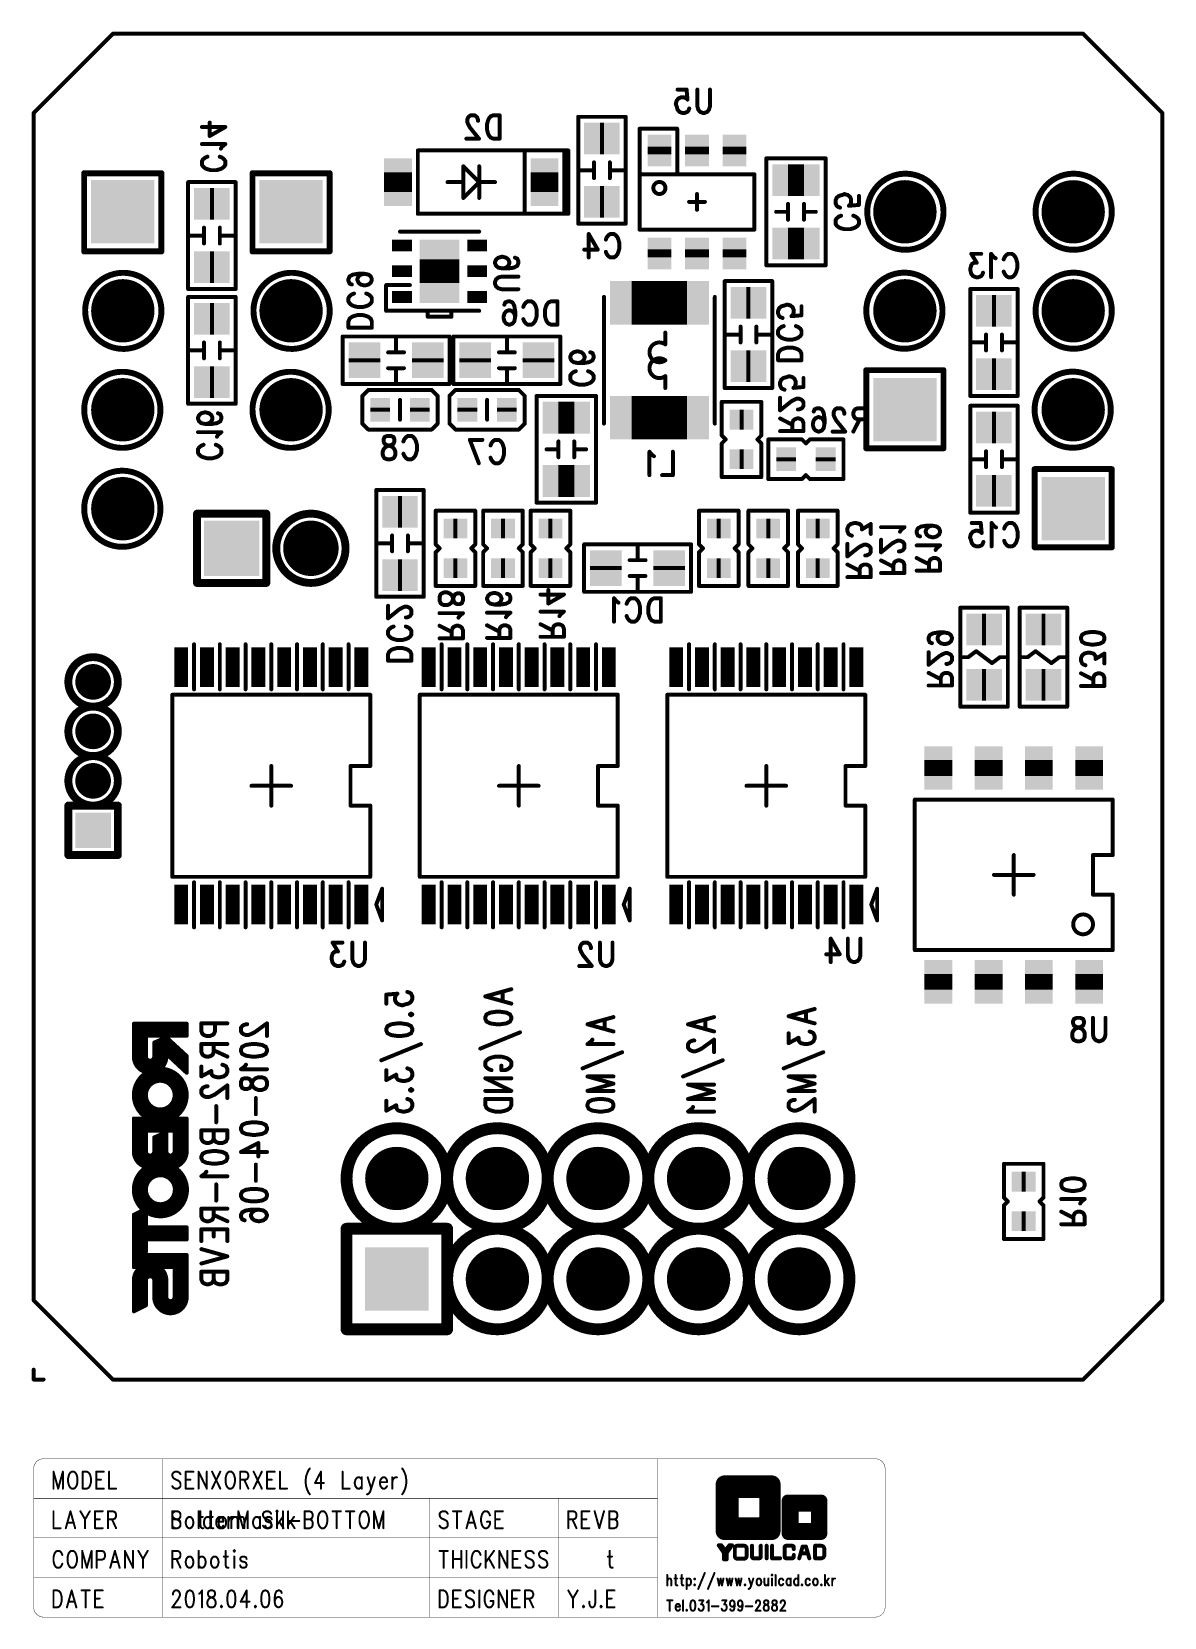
# Model space of a CAD drawing. Extents: x 100 to 128.6, y 94 to 134.1.
import ezdxf

# ---------------------------------------------------------------- set-up
doc = ezdxf.new("R2010")
doc.units = 0
doc.layers.get('0').update_dxf_attribs({"linetype": 'CONTINUOUS'})
doc.layers.add('MASK-BOTTOM_PHO', color=5, linetype='CONTINUOUS')
doc.layers.add('SILK-BOTTOM_PHO', color=14, linetype='CONTINUOUS')

# ---------------------------------------------------------------- blocks, each defined once
blk = doc.blocks.new('SQUARE_28')
blk.add_solid([(0.799972, 0.799972), (0.799972, -0.799972), (-0.799972, 0.799972), (-0.799972, -0.799972)])
blk = doc.blocks.new('ROUND_49')
at = {"const_width": 0.799972}
blk.add_lwpolyline([(-0.399986, 0, 1), (0.399986, 0, 1)], format="xyb", close=True, dxfattribs=at)
blk = doc.blocks.new('ROUND_11')
at = {"const_width": 0.44996}
blk.add_lwpolyline([(-0.22498, 0, 1), (0.22498, 0, 1)], format="xyb", close=True, dxfattribs=at)
blk = doc.blocks.new('ROUND_130')
at = {"const_width": 0.700024}
blk.add_lwpolyline([(-0.350012, 0, 1), (0.350012, 0, 1)], format="xyb", close=True, dxfattribs=at)
blk = doc.blocks.new('SQUARE_132')
blk.add_solid([(0.700024, 0.700024), (0.700024, -0.700024), (-0.700024, 0.700024), (-0.700024, -0.700024)])
blk = doc.blocks.new('SQUARE_234')
blk.add_solid([(0.44996, 0.44996), (0.44996, -0.44996), (-0.44996, 0.44996), (-0.44996, -0.44996)])
blk = doc.blocks.new('ROUND_1')
at = {"const_width": 0.050038}
blk.add_lwpolyline([(-0.025018, 0, 1), (0.025018, 0, 1)], format="xyb", close=True, dxfattribs=at)
blk = doc.blocks.new('SQUARE_10')
blk.add_solid([(0.350012, 0.350012), (0.350012, -0.350012), (-0.350012, 0.350012), (-0.350012, -0.350012)])
blk = doc.blocks.new('SQUARE_16')
blk.add_solid([(0.250062, 0.250062), (0.250062, -0.250062), (-0.250062, 0.250062), (-0.250062, -0.250062)])
blk = doc.blocks.new('SQUARE_33')
blk.add_solid([(0.499998, 0.499998), (0.499998, -0.499998), (-0.499998, 0.499998), (-0.499998, -0.499998)])
blk = doc.blocks.new('ROUND_117')
at = {"const_width": 0.02502}
blk.add_lwpolyline([(-0.01251, 0, 1), (0.01251, 0, 1)], format="xyb", close=True, dxfattribs=at)
blk = doc.blocks.new('SQUARE_122')
blk.add_solid([(0.299974, 0.299974), (0.299974, -0.299974), (-0.299974, 0.299974), (-0.299974, -0.299974)])
blk = doc.blocks.new('SQUARE_137')
blk.add_solid([(0.149986, 0.149986), (0.149986, -0.149986), (-0.149986, 0.149986), (-0.149986, -0.149986)])
blk = doc.blocks.new('SQUARE_152')
blk.add_solid([(0.550036, 0.550036), (0.550036, -0.550036), (-0.550036, 0.550036), (-0.550036, -0.550036)])
blk = doc.blocks.new('SQUARE_162')
blk.add_solid([(0.175006, 0.175006), (0.175006, -0.175006), (-0.175006, 0.175006), (-0.175006, -0.175006)])
blk = doc.blocks.new('SQUARE_165')
blk.add_solid([(0.40005, 0.40005), (0.40005, -0.40005), (-0.40005, 0.40005), (-0.40005, -0.40005)])
blk = doc.blocks.new('ROUND_233')
at = {"const_width": 0.004952}
blk.add_lwpolyline([(-0.002476, 0, 1), (0.002476, 0, 1)], format="xyb", close=True, dxfattribs=at)
blk = doc.blocks.new('ROUND_6')
at = {"const_width": 0.099948}
blk.add_lwpolyline([(-0.049974, 0, 1), (0.049974, 0, 1)], format="xyb", close=True, dxfattribs=at)
blk = doc.blocks.new('ROUND_19')
at = {"const_width": 0.149986}
blk.add_lwpolyline([(-0.074994, 0, 1), (0.074994, 0, 1)], format="xyb", close=True, dxfattribs=at)
blk = doc.blocks.new('ROUND_61')
at = {"const_width": 0.075056}
blk.add_lwpolyline([(-0.037528, 0, 1), (0.037528, 0, 1)], format="xyb", close=True, dxfattribs=at)

msp = doc.modelspace()

# ---------------------------------------------------------------- linework, layer by layer
at = {"layer": 'MASK-BOTTOM_PHO'}
for points, const_width in [([(102.00005, 133.999986), (100.000054, 131.99999)], 0.100076), ([(126.499874, 133.999986), (102.00005, 133.999986)], 0.100076), ([(128.500124, 131.99999), (126.499874, 133.999986)], 0.100076), ([(100.000054, 131.99999), (100.000054, 102.00005)], 0.100076), ([(128.500124, 102.00005), (128.500124, 131.99999)], 0.100076), ([(114.3, 131.350004), (114.400076, 131.350004)], 0.8001), ([(115.800124, 131.150106), (115.800124, 130.949954)], 0.599948), ([(116.750084, 131.150106), (116.750084, 130.949954)], 0.599948), ([(117.700044, 131.150106), (117.700044, 130.949954)], 0.599948), ([(109.199934, 130.50012), (109.199934, 129.999994)], 0.700024), ([(112.899952, 130.50012), (112.899952, 129.999994)], 0.700024), ([(119.050054, 130.299968), (119.450104, 130.299968)], 0.8001), ([(104.44988, 129.70002), (104.549956, 129.70002)], 0.8001), ([(114.3, 129.750058), (114.400076, 129.750058)], 0.8001), ([(119.050054, 128.700022), (119.450104, 128.700022)], 0.8001), ([(109.199934, 128.649984), (109.400086, 128.649984)], 0.299972), ([(110.24997, 127.700024), (110.24997, 128.299972)], 0.999996), ([(111.100108, 128.649984), (111.300006, 128.649984)], 0.299972), ([(115.800124, 128.549908), (115.800124, 128.35001)], 0.599948), ([(116.750084, 128.549908), (116.750084, 128.35001)], 0.599948), ([(117.700044, 128.549908), (117.700044, 128.35001)], 0.599948), ([(104.44988, 128.100074), (104.549956, 128.100074)], 0.8001), ([(109.199934, 127.999998), (109.400086, 127.999998)], 0.299972), ([(111.100108, 127.999998), (111.300006, 127.999998)], 0.299972), ([(109.199934, 127.350012), (109.400086, 127.350012)], 0.299972), ([(111.100108, 127.350012), (111.300006, 127.350012)], 0.299972), ([(116.499894, 127.199898), (115.1001, 127.199898)], 1.100072), ([(118.100094, 127.199898), (118.000018, 127.199898)], 0.8001), ([(124.29998, 127), (124.199904, 127)], 0.8001), ([(104.549956, 126.800102), (104.44988, 126.800102)], 0.8001), ([(108.35005, 125.800104), (108.35005, 125.700028)], 0.8001), ([(109.949996, 125.800104), (109.949996, 125.700028)], 0.8001), ([(111.149892, 125.700028), (111.149892, 125.800104)], 0.8001), ([(112.750092, 125.700028), (112.750092, 125.800104)], 0.8001), ([(118.100094, 125.599952), (118.000018, 125.599952)], 0.8001), ([(124.29998, 125.400054), (124.199904, 125.400054)], 0.8001), ([(104.549956, 125.199902), (104.44988, 125.199902)], 0.8001), ([(108.7501, 124.450094), (108.7501, 124.549916)], 0.500124), ([(109.750098, 124.450094), (109.750098, 124.549916)], 0.500124), ([(110.949994, 124.549916), (110.949994, 124.450094)], 0.500124), ([(111.949992, 124.549916), (111.949992, 124.450094)], 0.500124), ([(113.650014, 124.29998), (113.249964, 124.29998)], 0.8001), ([(116.499894, 124.29998), (115.1001, 124.29998)], 1.100072), ([(117.825012, 124.249942), (117.925088, 124.249942)], 0.500124), ([(124.29998, 124.050044), (124.199904, 124.050044)], 0.8001), ([(117.825012, 123.249944), (117.925088, 123.249944)], 0.500124), ([(119.000016, 123.199906), (119.000016, 123.299982)], 0.500124), ([(120.000014, 123.199906), (120.000014, 123.299982)], 0.500124), ([(113.650014, 122.700034), (113.249964, 122.700034)], 0.8001), ([(124.29998, 122.450098), (124.199904, 122.450098)], 0.8001), ([(109.199934, 121.92508), (109.30001, 121.92508)], 0.8001), ([(110.700058, 121.499884), (110.599982, 121.499884)], 0.500124), ([(111.899954, 121.499884), (111.799878, 121.499884)], 0.500124), ([(113.100104, 121.499884), (113.000028, 121.499884)], 0.500124), ([(117.249956, 121.499884), (117.350032, 121.499884)], 0.500124), ([(118.49989, 121.499884), (118.599966, 121.499884)], 0.500124), ([(119.750078, 121.499884), (119.8499, 121.499884)], 0.500124), ([(109.199934, 120.32488), (109.30001, 120.32488)], 0.8001), ([(110.700058, 120.499886), (110.599982, 120.499886)], 0.500124), ([(111.899954, 120.499886), (111.799878, 120.499886)], 0.500124), ([(113.100104, 120.499886), (113.000028, 120.499886)], 0.500124), ([(114.450114, 120.450102), (114.450114, 120.549924)], 0.8001), ([(116.05006, 120.450102), (116.05006, 120.549924)], 0.8001), ([(117.249956, 120.499886), (117.350032, 120.499886)], 0.500124), ([(118.49989, 120.499886), (118.599966, 120.499886)], 0.500124), ([(119.750078, 120.499886), (119.8499, 120.499886)], 0.500124), ([(124.050044, 118.949978), (123.949968, 118.949978)], 0.8001), ([(125.549914, 118.949978), (125.450092, 118.949978)], 0.8001), ([(103.724964, 117.674898), (103.724964, 118.324884)], 0.350012), ([(104.37495, 117.674898), (104.37495, 118.324884)], 0.350012), ([(105.024936, 117.674898), (105.024936, 118.324884)], 0.350012), ([(105.674922, 117.674898), (105.674922, 118.324884)], 0.350012), ([(106.324908, 117.674898), (106.324908, 118.324884)], 0.350012), ([(106.974894, 117.674898), (106.974894, 118.324884)], 0.350012), ([(107.62488, 117.674898), (107.62488, 118.324884)], 0.350012), ([(108.27512, 117.674898), (108.27512, 118.324884)], 0.350012), ([(109.974888, 117.674898), (109.974888, 118.324884)], 0.350012), ([(110.624874, 117.674898), (110.624874, 118.324884)], 0.350012), ([(111.275114, 117.674898), (111.275114, 118.324884)], 0.350012), ([(111.9251, 117.674898), (111.9251, 118.324884)], 0.350012), ([(112.575086, 117.674898), (112.575086, 118.324884)], 0.350012), ([(113.225072, 117.674898), (113.225072, 118.324884)], 0.350012), ([(113.875058, 117.674898), (113.875058, 118.324884)], 0.350012), ([(114.525044, 117.674898), (114.525044, 118.324884)], 0.350012), ([(116.225066, 117.674898), (116.225066, 118.324884)], 0.350012), ([(116.875052, 117.674898), (116.875052, 118.324884)], 0.350012), ([(117.525038, 117.674898), (117.525038, 118.324884)], 0.350012), ([(118.175024, 117.674898), (118.175024, 118.324884)], 0.350012), ([(118.82501, 117.674898), (118.82501, 118.324884)], 0.350012), ([(119.474996, 117.674898), (119.474996, 118.324884)], 0.350012), ([(120.124982, 117.674898), (120.124982, 118.324884)], 0.350012), ([(120.774968, 117.674898), (120.774968, 118.324884)], 0.350012), ([(124.050044, 117.54993), (123.949968, 117.54993)], 0.8001), ([(125.549914, 117.54993), (125.450092, 117.54993)], 0.8001), ([(122.845068, 115.24996), (122.845068, 115.65001)], 0.700024), ([(124.115068, 115.24996), (124.115068, 115.65001)], 0.700024), ([(125.385068, 115.24996), (125.385068, 115.65001)], 0.700024), ([(126.655068, 115.24996), (126.655068, 115.65001)], 0.700024), ([(103.724964, 111.67491), (103.724964, 112.324896)], 0.350012), ([(104.37495, 111.67491), (104.37495, 112.324896)], 0.350012), ([(105.024936, 111.67491), (105.024936, 112.324896)], 0.350012), ([(105.674922, 111.67491), (105.674922, 112.324896)], 0.350012), ([(106.324908, 111.67491), (106.324908, 112.324896)], 0.350012), ([(106.974894, 111.67491), (106.974894, 112.324896)], 0.350012), ([(107.62488, 111.67491), (107.62488, 112.324896)], 0.350012), ([(108.27512, 111.67491), (108.27512, 112.324896)], 0.350012), ([(109.974888, 111.67491), (109.974888, 112.324896)], 0.350012), ([(110.624874, 111.67491), (110.624874, 112.324896)], 0.350012), ([(111.275114, 111.67491), (111.275114, 112.324896)], 0.350012), ([(111.9251, 111.67491), (111.9251, 112.324896)], 0.350012), ([(112.575086, 111.67491), (112.575086, 112.324896)], 0.350012), ([(113.225072, 111.67491), (113.225072, 112.324896)], 0.350012), ([(113.875058, 111.67491), (113.875058, 112.324896)], 0.350012), ([(114.525044, 111.67491), (114.525044, 112.324896)], 0.350012), ([(116.225066, 111.67491), (116.225066, 112.324896)], 0.350012), ([(116.875052, 111.67491), (116.875052, 112.324896)], 0.350012), ([(117.525038, 111.67491), (117.525038, 112.324896)], 0.350012), ([(118.175024, 111.67491), (118.175024, 112.324896)], 0.350012), ([(118.82501, 111.67491), (118.82501, 112.324896)], 0.350012), ([(119.474996, 111.67491), (119.474996, 112.324896)], 0.350012), ([(120.124982, 111.67491), (120.124982, 112.324896)], 0.350012), ([(120.774968, 111.67491), (120.774968, 112.324896)], 0.350012), ([(122.845068, 109.84992), (122.845068, 110.24997)], 0.700024), ([(124.115068, 109.84992), (124.115068, 110.24997)], 0.700024), ([(125.385068, 109.84992), (125.385068, 110.24997)], 0.700024), ([(126.655068, 109.84992), (126.655068, 110.24997)], 0.700024), ([(124.949966, 105.000044), (125.050042, 105.000044)], 0.500124), ([(124.949966, 104.000046), (125.050042, 104.000046)], 0.500124), ([(100.000054, 102.00005), (102.00005, 100.000054)], 0.100076), ([(126.499874, 100.000054), (128.500124, 102.00005)], 0.100076), ([(100.000054, 100.24999), (100.000054, 100.000054)], 0.100076), ([(100.000054, 100.000054), (100.24999, 100.000054)], 0.100076), ([(102.00005, 100.000054), (126.499874, 100.000054)], 0.100076), ([(100.000054, 97.750122), (100.000054, 94.250002)], 0.009906), ([(121.249948, 98.000058), (100.24999, 98.000058)], 0.009906), ([(103.249984, 98.000058), (103.249984, 94.000066)], 0.009906), ([(106.942128, 97.713292), (106.91241, 97.652332)], 0.050038), ([(106.971592, 97.753932), (106.942128, 97.713292)], 0.050038), ([(109.305598, 97.753932), (109.335316, 97.713292)], 0.050038), ([(109.335316, 97.713292), (109.36478, 97.652332)], 0.050038), ([(115.750086, 98.000058), (115.750086, 94.000066)], 0.009906), ([(121.499884, 94.250002), (121.499884, 97.750122)], 0.009906), ([(100.499926, 97.672652), (100.499926, 97.246186)], 0.050038), ([(100.499926, 97.672652), (100.61829, 97.246186)], 0.050038), ([(100.7364, 97.672652), (100.61829, 97.246186)], 0.050038), ([(100.7364, 97.672652), (100.7364, 97.246186)], 0.050038), ([(100.883974, 97.571052), (100.869242, 97.510092)], 0.050038), ([(100.869242, 97.510092), (100.869242, 97.408492)], 0.050038), ([(100.869242, 97.408492), (100.883974, 97.347532)], 0.050038), ([(100.89896, 97.611692), (100.883974, 97.571052)], 0.050038), ([(100.883974, 97.347532), (100.89896, 97.307146)], 0.050038), ([(100.928424, 97.652332), (100.89896, 97.611692)], 0.050038), ([(100.957888, 97.672652), (100.928424, 97.652332)], 0.050038), ([(101.01707, 97.672652), (100.957888, 97.672652)], 0.050038), ([(101.046534, 97.652332), (101.01707, 97.672652)], 0.050038), ([(101.076252, 97.611692), (101.046534, 97.652332)], 0.050038), ([(101.090984, 97.571052), (101.076252, 97.611692)], 0.050038), ([(101.076252, 97.307146), (101.090984, 97.347532)], 0.050038), ([(101.105716, 97.510092), (101.090984, 97.571052)], 0.050038), ([(101.090984, 97.347532), (101.105716, 97.408492)], 0.050038), ([(101.105716, 97.408492), (101.105716, 97.510092)], 0.050038), ([(101.238558, 97.672652), (101.238558, 97.246186)], 0.050038), ([(101.238558, 97.672652), (101.341936, 97.672652)], 0.050038), ([(101.341936, 97.672652), (101.386386, 97.652332)], 0.050038), ([(101.386386, 97.652332), (101.41585, 97.611692)], 0.050038), ([(101.41585, 97.611692), (101.430582, 97.571052)], 0.050038), ([(101.430582, 97.347532), (101.41585, 97.307146)], 0.050038), ([(101.430582, 97.571052), (101.445568, 97.510092)], 0.050038), ([(101.445568, 97.408492), (101.430582, 97.347532)], 0.050038), ([(101.445568, 97.510092), (101.445568, 97.408492)], 0.050038), ([(101.57841, 97.672652), (101.57841, 97.246186)], 0.050038), ([(101.57841, 97.672652), (101.770434, 97.672652)], 0.050038), ([(101.57841, 97.469452), (101.69652, 97.469452)], 0.050038), ([(101.90353, 97.672652), (101.90353, 97.246186)], 0.050038), ([(103.529638, 97.652332), (103.49992, 97.611692)], 0.050038), ([(103.49992, 97.611692), (103.49992, 97.571052)], 0.050038), ([(103.49992, 97.571052), (103.514652, 97.530412)], 0.050038), ([(103.514652, 97.530412), (103.529638, 97.510092)], 0.050038), ([(103.573834, 97.672652), (103.529638, 97.652332)], 0.050038), ([(103.529638, 97.510092), (103.559102, 97.489772)], 0.050038), ([(103.559102, 97.489772), (103.647748, 97.449132)], 0.050038), ([(103.633016, 97.672652), (103.573834, 97.672652)], 0.050038), ([(103.677212, 97.652332), (103.633016, 97.672652)], 0.050038), ([(103.647748, 97.449132), (103.677212, 97.428812)], 0.050038), ([(103.70693, 97.611692), (103.677212, 97.652332)], 0.050038), ([(103.677212, 97.428812), (103.691944, 97.408492)], 0.050038), ([(103.691944, 97.408492), (103.70693, 97.367852)], 0.050038), ([(103.70693, 97.367852), (103.70693, 97.307146)], 0.050038), ([(103.839772, 97.672652), (103.839772, 97.246186)], 0.050038), ([(103.839772, 97.672652), (104.031796, 97.672652)], 0.050038), ([(103.839772, 97.469452), (103.957882, 97.469452)], 0.050038), ([(104.164892, 97.672652), (104.164892, 97.246186)], 0.050038), ([(104.164892, 97.672652), (104.371648, 97.246186)], 0.050038), ([(104.371648, 97.672652), (104.371648, 97.246186)], 0.050038), ([(104.50449, 97.672652), (104.711246, 97.246186)], 0.050038), ([(104.711246, 97.672652), (104.50449, 97.246186)], 0.050038), ([(104.859074, 97.571052), (104.844342, 97.510092)], 0.050038), ([(104.844342, 97.510092), (104.844342, 97.408492)], 0.050038), ([(104.844342, 97.408492), (104.859074, 97.347532)], 0.050038), ([(104.873806, 97.611692), (104.859074, 97.571052)], 0.050038), ([(104.859074, 97.347532), (104.873806, 97.307146)], 0.050038), ([(104.903524, 97.652332), (104.873806, 97.611692)], 0.050038), ([(104.932988, 97.672652), (104.903524, 97.652332)], 0.050038), ([(104.99217, 97.672652), (104.932988, 97.672652)], 0.050038), ([(105.021634, 97.652332), (104.99217, 97.672652)], 0.050038), ([(105.051098, 97.611692), (105.021634, 97.652332)], 0.050038), ([(105.06583, 97.571052), (105.051098, 97.611692)], 0.050038), ([(105.051098, 97.307146), (105.06583, 97.347532)], 0.050038), ([(105.080562, 97.510092), (105.06583, 97.571052)], 0.050038), ([(105.06583, 97.347532), (105.080562, 97.408492)], 0.050038), ([(105.080562, 97.408492), (105.080562, 97.510092)], 0.050038), ([(105.213658, 97.672652), (105.213658, 97.246186)], 0.050038), ([(105.213658, 97.672652), (105.3465, 97.672652)], 0.050038), ([(105.3465, 97.469452), (105.213658, 97.469452)], 0.050038), ([(105.317036, 97.469452), (105.420414, 97.246186)], 0.050038), ([(105.3465, 97.672652), (105.39095, 97.652332)], 0.050038), ([(105.39095, 97.489772), (105.3465, 97.469452)], 0.050038), ([(105.39095, 97.652332), (105.405682, 97.632012)], 0.050038), ([(105.405682, 97.510092), (105.39095, 97.489772)], 0.050038), ([(105.405682, 97.632012), (105.420414, 97.591372)], 0.050038), ([(105.420414, 97.550732), (105.405682, 97.510092)], 0.050038), ([(105.420414, 97.591372), (105.420414, 97.550732)], 0.050038), ([(105.55351, 97.672652), (105.760266, 97.246186)], 0.050038), ([(105.760266, 97.672652), (105.55351, 97.246186)], 0.050038), ([(105.893108, 97.672652), (105.893108, 97.246186)], 0.050038), ([(105.893108, 97.672652), (106.085132, 97.672652)], 0.050038), ([(105.893108, 97.469452), (106.011472, 97.469452)], 0.050038), ([(106.218228, 97.672652), (106.218228, 97.246186)], 0.050038), ([(106.882946, 97.571052), (106.868214, 97.469452)], 0.050038), ([(106.868214, 97.469452), (106.868214, 97.388172)], 0.050038), ([(106.868214, 97.388172), (106.882946, 97.286826)], 0.050038), ([(106.91241, 97.652332), (106.882946, 97.571052)], 0.050038), ([(107.252262, 97.672652), (107.104434, 97.388172)], 0.050038), ([(107.104434, 97.388172), (107.326176, 97.388172)], 0.050038), ([(107.252262, 97.672652), (107.252262, 97.246186)], 0.050038), ([(107.79887, 97.672652), (107.79887, 97.246186)], 0.050038), ([(108.12399, 97.469452), (108.109004, 97.408492)], 0.050038), ([(108.109004, 97.408492), (108.109004, 97.367852)], 0.050038), ([(108.109004, 97.367852), (108.12399, 97.307146)], 0.050038), ([(108.153454, 97.510092), (108.12399, 97.469452)], 0.050038), ([(108.182918, 97.530412), (108.153454, 97.510092)], 0.050038), ([(108.227368, 97.530412), (108.182918, 97.530412)], 0.050038), ([(108.256832, 97.510092), (108.227368, 97.530412)], 0.050038), ([(108.286296, 97.469452), (108.256832, 97.510092)], 0.050038), ([(108.286296, 97.530412), (108.286296, 97.246186)], 0.050038), ([(108.434124, 97.530412), (108.52277, 97.246186)], 0.050038), ([(108.611416, 97.530412), (108.52277, 97.246186)], 0.050038), ([(108.75899, 97.469452), (108.744258, 97.408492)], 0.050038), ([(108.744258, 97.408492), (108.92155, 97.408492)], 0.050038), ([(108.744258, 97.408492), (108.744258, 97.367852)], 0.050038), ([(108.744258, 97.367852), (108.75899, 97.307146)], 0.050038), ([(108.788708, 97.510092), (108.75899, 97.469452)], 0.050038), ([(108.818172, 97.530412), (108.788708, 97.510092)], 0.050038), ([(108.862622, 97.530412), (108.818172, 97.530412)], 0.050038), ([(108.892086, 97.510092), (108.862622, 97.530412)], 0.050038), ([(108.906818, 97.489772), (108.892086, 97.510092)], 0.050038), ([(108.92155, 97.449132), (108.906818, 97.489772)], 0.050038), ([(108.92155, 97.408492), (108.92155, 97.449132)], 0.050038), ([(109.054646, 97.530412), (109.054646, 97.246186)], 0.050038), ([(109.054646, 97.408492), (109.069378, 97.469452)], 0.050038), ([(109.069378, 97.469452), (109.098842, 97.510092)], 0.050038), ([(109.098842, 97.510092), (109.128306, 97.530412)], 0.050038), ([(109.128306, 97.530412), (109.172756, 97.530412)], 0.050038), ([(109.36478, 97.652332), (109.394244, 97.571052)], 0.050038), ([(109.394244, 97.571052), (109.408976, 97.469452)], 0.050038), ([(109.408976, 97.388172), (109.394244, 97.286826)], 0.050038), ([(109.408976, 97.469452), (109.408976, 97.388172)], 0.050038), ([(117.27307, 96.166686), (117.27307, 97.359724)], 0.100076), ([(117.27561, 97.340674), (118.804182, 97.340674)], 0.100076), ([(117.27561, 97.31375), (118.804182, 97.31375)], 0.100076), ([(117.27561, 97.28708), (118.804182, 97.28708)], 0.100076), ([(117.283484, 97.367344), (118.80977, 97.367344)], 0.100076), ([(117.30228, 97.421192), (118.7831, 97.421192)], 0.100076), ([(117.30228, 97.394268), (118.793768, 97.394268)], 0.100076), ([(117.315234, 97.447862), (118.772686, 97.447862)], 0.100076), ([(117.336316, 97.474786), (118.75135, 97.474786)], 0.100076), ([(117.368066, 97.501456), (118.719854, 97.501456)], 0.100076), ([(117.436392, 97.52838), (118.648988, 97.52838)], 0.100076), ([(117.44198, 97.528888), (118.640606, 97.528888)], 0.100076), ([(118.809516, 97.359724), (118.809516, 96.166686)], 0.100076), ([(115.750086, 97.00006), (100.000054, 97.00006)], 0.009906), ([(100.89896, 97.307146), (100.928424, 97.266506)], 0.050038), ([(100.928424, 97.266506), (100.957888, 97.246186)], 0.050038), ([(100.957888, 97.246186), (101.01707, 97.246186)], 0.050038), ([(101.01707, 97.246186), (101.046534, 97.266506)], 0.050038), ([(101.046534, 97.266506), (101.076252, 97.307146)], 0.050038), ([(101.341936, 97.246186), (101.238558, 97.246186)], 0.050038), ([(101.386386, 97.266506), (101.341936, 97.246186)], 0.050038), ([(101.41585, 97.307146), (101.386386, 97.266506)], 0.050038), ([(101.57841, 97.246186), (101.770434, 97.246186)], 0.050038), ([(101.90353, 97.246186), (102.080568, 97.246186)], 0.050038), ([(103.529638, 97.266506), (103.49992, 97.307146)], 0.050038), ([(103.573834, 97.246186), (103.529638, 97.266506)], 0.050038), ([(103.633016, 97.246186), (103.573834, 97.246186)], 0.050038), ([(103.677212, 97.266506), (103.633016, 97.246186)], 0.050038), ([(103.70693, 97.307146), (103.677212, 97.266506)], 0.050038), ([(103.839772, 97.246186), (104.031796, 97.246186)], 0.050038), ([(104.873806, 97.307146), (104.903524, 97.266506)], 0.050038), ([(104.903524, 97.266506), (104.932988, 97.246186)], 0.050038), ([(104.932988, 97.246186), (104.99217, 97.246186)], 0.050038), ([(104.99217, 97.246186), (105.021634, 97.266506)], 0.050038), ([(105.021634, 97.266506), (105.051098, 97.307146)], 0.050038), ([(105.893108, 97.246186), (106.085132, 97.246186)], 0.050038), ([(106.218228, 97.246186), (106.39552, 97.246186)], 0.050038), ([(106.882946, 97.286826), (106.91241, 97.205546)], 0.050038), ([(106.91241, 97.205546), (106.942128, 97.144586)], 0.050038), ([(106.942128, 97.144586), (106.971592, 97.103946)], 0.050038), ([(107.79887, 97.246186), (107.976162, 97.246186)], 0.050038), ([(108.12399, 97.307146), (108.153454, 97.266506)], 0.050038), ([(108.153454, 97.266506), (108.182918, 97.246186)], 0.050038), ([(108.182918, 97.246186), (108.227368, 97.246186)], 0.050038), ([(108.227368, 97.246186), (108.256832, 97.266506)], 0.050038), ([(108.256832, 97.266506), (108.286296, 97.307146)], 0.050038), ([(108.434124, 97.103946), (108.419392, 97.103946)], 0.050038), ([(108.463588, 97.124266), (108.434124, 97.103946)], 0.050038), ([(108.493306, 97.164906), (108.463588, 97.124266)], 0.050038), ([(108.52277, 97.246186), (108.493306, 97.164906)], 0.050038), ([(108.75899, 97.307146), (108.788708, 97.266506)], 0.050038), ([(108.788708, 97.266506), (108.818172, 97.246186)], 0.050038), ([(108.818172, 97.246186), (108.862622, 97.246186)], 0.050038), ([(108.862622, 97.246186), (108.892086, 97.266506)], 0.050038), ([(108.892086, 97.266506), (108.92155, 97.307146)], 0.050038), ([(109.335316, 97.144586), (109.305598, 97.103946)], 0.050038), ([(109.36478, 97.205546), (109.335316, 97.144586)], 0.050038), ([(109.394244, 97.286826), (109.36478, 97.205546)], 0.050038), ([(110.000034, 97.00006), (110.000034, 94.000066)], 0.009906), ([(113.249964, 97.00006), (113.249964, 95.920052)], 0.009906), ([(117.27561, 97.260156), (118.804182, 97.260156)], 0.100076), ([(117.27561, 97.233232), (118.804182, 97.233232)], 0.100076), ([(117.27561, 97.206562), (118.804182, 97.206562)], 0.100076), ([(117.27561, 97.179638), (118.804182, 97.179638)], 0.100076), ([(117.27561, 97.152968), (118.804182, 97.152968)], 0.100076), ([(117.27561, 97.126044), (118.804182, 97.126044)], 0.100076), ([(117.27561, 97.09912), (118.804182, 97.09912)], 0.100076), ([(117.27561, 97.07245), (118.804182, 97.07245)], 0.100076), ([(117.27561, 97.045526), (117.769386, 97.045526)], 0.100076), ([(117.27561, 97.018856), (117.736874, 97.018856)], 0.100076), ([(117.27561, 96.991932), (117.736874, 96.991932)], 0.100076), ([(117.27561, 96.965008), (117.736874, 96.965008)], 0.100076), ([(117.27561, 96.938338), (117.736874, 96.938338)], 0.100076), ([(117.27561, 96.911414), (117.736874, 96.911414)], 0.100076), ([(117.27561, 96.884744), (117.736874, 96.884744)], 0.100076), ([(117.748304, 96.530922), (117.748304, 96.995488)], 0.100076), ([(117.81155, 97.058988), (118.307866, 97.058988)], 0.100076), ([(118.360698, 97.045526), (118.804182, 97.045526)], 0.100076), ([(118.371366, 96.995488), (118.371366, 96.530922)], 0.100076), ([(118.375176, 97.018856), (118.804182, 97.018856)], 0.100076), ([(118.375176, 96.991932), (118.804182, 96.991932)], 0.100076), ([(118.375176, 96.965008), (118.804182, 96.965008)], 0.100076), ([(118.375176, 96.938338), (118.804182, 96.938338)], 0.100076), ([(118.375176, 96.911414), (118.804182, 96.911414)], 0.100076), ([(118.375176, 96.884744), (118.804182, 96.884744)], 0.100076), ([(118.938294, 96.105218), (118.938294, 96.940624)], 0.100076), ([(118.938548, 96.938338), (119.990108, 96.938338)], 0.100076), ([(118.938548, 96.911414), (119.990108, 96.911414)], 0.100076), ([(118.938548, 96.884744), (119.990108, 96.884744)], 0.100076), ([(118.965472, 96.991932), (119.965724, 96.991932)], 0.100076), ([(118.965472, 96.965008), (119.990108, 96.965008)], 0.100076), ([(118.992142, 97.018856), (119.944642, 97.018856)], 0.100076), ([(119.019066, 97.045526), (119.90959, 97.045526)], 0.100076), ([(119.043958, 97.046288), (119.88546, 97.046288)], 0.100076), ([(119.991124, 96.940624), (119.991124, 96.105218)], 0.100076), ([(100.499926, 96.672654), (100.499926, 96.246188)], 0.050038), ([(100.928424, 96.672654), (100.810314, 96.246188)], 0.050038), ([(100.928424, 96.672654), (101.046534, 96.246188)], 0.050038), ([(101.17963, 96.672654), (101.29774, 96.469454)], 0.050038), ([(101.41585, 96.672654), (101.29774, 96.469454)], 0.050038), ([(101.548946, 96.672654), (101.548946, 96.246188)], 0.050038), ([(101.548946, 96.672654), (101.74097, 96.672654)], 0.050038), ([(101.873812, 96.672654), (101.873812, 96.246188)], 0.050038), ([(101.873812, 96.672654), (102.006908, 96.672654)], 0.050038), ([(102.006908, 96.672654), (102.051104, 96.652334)], 0.050038), ([(102.051104, 96.652334), (102.065836, 96.632014)], 0.050038), ([(102.065836, 96.510094), (102.051104, 96.489774)], 0.050038), ([(102.065836, 96.632014), (102.080568, 96.591374)], 0.050038), ([(102.080568, 96.550734), (102.065836, 96.510094)], 0.050038), ([(102.080568, 96.591374), (102.080568, 96.550734)], 0.050038), ([(103.529638, 96.652334), (103.49992, 96.611694)], 0.050038), ([(103.49992, 96.611694), (103.49992, 96.571054)], 0.050038), ([(103.49992, 96.571054), (103.514652, 96.530414)], 0.050038), ([(103.514652, 96.530414), (103.529638, 96.510094)], 0.050038), ([(103.573834, 96.672654), (103.529638, 96.652334)], 0.050038), ([(103.529638, 96.510094), (103.559102, 96.489774)], 0.050038), ([(103.633016, 96.672654), (103.573834, 96.672654)], 0.050038), ([(103.677212, 96.652334), (103.633016, 96.672654)], 0.050038), ([(103.70693, 96.611694), (103.677212, 96.652334)], 0.050038), ([(103.883968, 96.510094), (103.854504, 96.469454)], 0.050038), ([(103.913686, 96.530414), (103.883968, 96.510094)], 0.050038), ([(103.957882, 96.530414), (103.913686, 96.530414)], 0.050038), ([(103.9876, 96.510094), (103.957882, 96.530414)], 0.050038), ([(104.017064, 96.469454), (103.9876, 96.510094)], 0.050038), ([(104.164892, 96.672654), (104.164892, 96.246188)], 0.050038), ([(104.34193, 96.510094), (104.312466, 96.469454)], 0.050038), ([(104.371648, 96.530414), (104.34193, 96.510094)], 0.050038), ([(104.415844, 96.530414), (104.371648, 96.530414)], 0.050038), ([(104.445562, 96.510094), (104.415844, 96.530414)], 0.050038), ([(104.475026, 96.469454), (104.445562, 96.510094)], 0.050038), ([(104.475026, 96.672654), (104.475026, 96.246188)], 0.050038), ([(104.652318, 96.510094), (104.6226, 96.469454)], 0.050038), ([(104.681782, 96.530414), (104.652318, 96.510094)], 0.050038), ([(104.726232, 96.530414), (104.681782, 96.530414)], 0.050038), ([(104.755696, 96.510094), (104.726232, 96.530414)], 0.050038), ([(104.770428, 96.489774), (104.755696, 96.510094)], 0.050038), ([(104.918256, 96.530414), (104.918256, 96.246188)], 0.050038), ([(104.932988, 96.469454), (104.962452, 96.510094)], 0.050038), ([(104.962452, 96.510094), (104.99217, 96.530414)], 0.050038), ([(104.99217, 96.530414), (105.036366, 96.530414)], 0.050038), ([(105.169208, 96.672654), (105.169208, 96.246188)], 0.050038), ([(105.169208, 96.672654), (105.287572, 96.246188)], 0.050038), ([(105.405682, 96.672654), (105.287572, 96.246188)], 0.050038), ([(105.405682, 96.672654), (105.405682, 96.246188)], 0.050038), ([(105.582974, 96.510094), (105.55351, 96.469454)], 0.050038), ([(105.612438, 96.530414), (105.582974, 96.510094)], 0.050038), ([(105.656888, 96.530414), (105.612438, 96.530414)], 0.050038), ([(105.686352, 96.510094), (105.656888, 96.530414)], 0.050038), ([(105.715816, 96.469454), (105.686352, 96.510094)], 0.050038), ([(105.715816, 96.530414), (105.715816, 96.246188)], 0.050038), ([(105.863644, 96.510094), (105.848912, 96.469454)], 0.050038), ([(105.90784, 96.530414), (105.863644, 96.510094)], 0.050038), ([(105.95229, 96.530414), (105.90784, 96.530414)], 0.050038), ([(105.996486, 96.510094), (105.95229, 96.530414)], 0.050038), ([(106.011472, 96.469454), (105.996486, 96.510094)], 0.050038), ([(106.144314, 96.672654), (106.144314, 96.246188)], 0.050038), ([(106.292142, 96.530414), (106.144314, 96.327468)], 0.050038), ([(106.83875, 96.672654), (106.83875, 96.246188)], 0.050038), ([(106.83875, 96.672654), (106.971592, 96.672654)], 0.050038), ([(106.971592, 96.672654), (107.015788, 96.652334)], 0.050038), ([(107.015788, 96.652334), (107.030774, 96.632014)], 0.050038), ([(107.030774, 96.510094), (107.015788, 96.489774)], 0.050038), ([(107.030774, 96.632014), (107.045506, 96.591374)], 0.050038), ([(107.045506, 96.550734), (107.030774, 96.510094)], 0.050038), ([(107.045506, 96.591374), (107.045506, 96.550734)], 0.050038), ([(107.19308, 96.571054), (107.178348, 96.510094)], 0.050038), ([(107.178348, 96.510094), (107.178348, 96.408494)], 0.050038), ([(107.208066, 96.611694), (107.19308, 96.571054)], 0.050038), ([(107.23753, 96.652334), (107.208066, 96.611694)], 0.050038), ([(107.266994, 96.672654), (107.23753, 96.652334)], 0.050038), ([(107.326176, 96.672654), (107.266994, 96.672654)], 0.050038), ([(107.35564, 96.652334), (107.326176, 96.672654)], 0.050038), ([(107.385104, 96.611694), (107.35564, 96.652334)], 0.050038), ([(107.40009, 96.571054), (107.385104, 96.611694)], 0.050038), ([(107.414822, 96.510094), (107.40009, 96.571054)], 0.050038), ([(107.414822, 96.408494), (107.414822, 96.510094)], 0.050038), ([(107.547664, 96.672654), (107.75442, 96.672654)], 0.050038), ([(107.651042, 96.672654), (107.651042, 96.246188)], 0.050038), ([(107.887516, 96.672654), (108.094272, 96.672654)], 0.050038), ([(107.990894, 96.672654), (107.990894, 96.246188)], 0.050038), ([(108.2421, 96.571054), (108.227368, 96.510094)], 0.050038), ([(108.227368, 96.510094), (108.227368, 96.408494)], 0.050038), ([(108.256832, 96.611694), (108.2421, 96.571054)], 0.050038), ([(108.286296, 96.652334), (108.256832, 96.611694)], 0.050038), ([(108.316014, 96.672654), (108.286296, 96.652334)], 0.050038), ([(108.374942, 96.672654), (108.316014, 96.672654)], 0.050038), ([(108.40466, 96.652334), (108.374942, 96.672654)], 0.050038), ([(108.434124, 96.611694), (108.40466, 96.652334)], 0.050038), ([(108.448856, 96.571054), (108.434124, 96.611694)], 0.050038), ([(108.463588, 96.510094), (108.448856, 96.571054)], 0.050038), ([(108.463588, 96.408494), (108.463588, 96.510094)], 0.050038), ([(108.596684, 96.672654), (108.596684, 96.246188)], 0.050038), ([(108.596684, 96.672654), (108.714794, 96.246188)], 0.050038), ([(108.832904, 96.672654), (108.714794, 96.246188)], 0.050038), ([(108.832904, 96.672654), (108.832904, 96.246188)], 0.050038), ([(110.279434, 96.652334), (110.24997, 96.611694)], 0.050038), ([(110.24997, 96.611694), (110.24997, 96.571054)], 0.050038), ([(110.24997, 96.571054), (110.264702, 96.530414)], 0.050038), ([(110.264702, 96.530414), (110.279434, 96.510094)], 0.050038), ([(110.323884, 96.672654), (110.279434, 96.652334)], 0.050038), ([(110.279434, 96.510094), (110.309152, 96.489774)], 0.050038), ([(110.383066, 96.672654), (110.323884, 96.672654)], 0.050038), ([(110.427262, 96.652334), (110.383066, 96.672654)], 0.050038), ([(110.456726, 96.611694), (110.427262, 96.652334)], 0.050038), ([(110.589822, 96.672654), (110.796578, 96.672654)], 0.050038), ([(110.6932, 96.672654), (110.6932, 96.246188)], 0.050038), ([(111.047784, 96.672654), (110.92942, 96.246188)], 0.050038), ([(111.047784, 96.672654), (111.165894, 96.246188)], 0.050038), ([(111.313722, 96.571054), (111.29899, 96.510094)], 0.050038), ([(111.29899, 96.510094), (111.29899, 96.408494)], 0.050038), ([(111.328454, 96.611694), (111.313722, 96.571054)], 0.050038), ([(111.357918, 96.652334), (111.328454, 96.611694)], 0.050038), ([(111.387382, 96.672654), (111.357918, 96.652334)], 0.050038), ([(111.446564, 96.672654), (111.387382, 96.672654)], 0.050038), ([(111.476028, 96.652334), (111.446564, 96.672654)], 0.050038), ([(111.505746, 96.611694), (111.476028, 96.652334)], 0.050038), ([(111.520478, 96.571054), (111.505746, 96.611694)], 0.050038), ([(111.65332, 96.672654), (111.65332, 96.246188)], 0.050038), ([(111.65332, 96.672654), (111.845344, 96.672654)], 0.050038), ([(113.4999, 96.672654), (113.4999, 96.246188)], 0.050038), ([(113.4999, 96.672654), (113.632996, 96.672654)], 0.050038), ([(113.632996, 96.672654), (113.677192, 96.652334)], 0.050038), ([(113.677192, 96.652334), (113.691924, 96.632014)], 0.050038), ([(113.691924, 96.510094), (113.677192, 96.489774)], 0.050038), ([(113.691924, 96.632014), (113.70691, 96.591374)], 0.050038), ([(113.70691, 96.550734), (113.691924, 96.510094)], 0.050038), ([(113.70691, 96.591374), (113.70691, 96.550734)], 0.050038), ([(113.839752, 96.672654), (113.839752, 96.246188)], 0.050038), ([(113.839752, 96.672654), (114.031776, 96.672654)], 0.050038), ([(114.164872, 96.672654), (114.282982, 96.246188)], 0.050038), ([(114.401092, 96.672654), (114.282982, 96.246188)], 0.050038), ([(114.534188, 96.672654), (114.534188, 96.246188)], 0.050038), ([(114.534188, 96.672654), (114.66703, 96.672654)], 0.050038), ([(114.66703, 96.672654), (114.71148, 96.652334)], 0.050038), ([(114.71148, 96.652334), (114.726212, 96.632014)], 0.050038), ([(114.726212, 96.510094), (114.71148, 96.489774)], 0.050038), ([(114.726212, 96.632014), (114.740944, 96.591374)], 0.050038), ([(114.740944, 96.550734), (114.726212, 96.510094)], 0.050038), ([(114.740944, 96.591374), (114.740944, 96.550734)], 0.050038), ([(117.27561, 96.85782), (117.736874, 96.85782)], 0.100076), ([(117.27561, 96.830896), (117.736874, 96.830896)], 0.100076), ([(117.27561, 96.804226), (117.736874, 96.804226)], 0.100076), ([(117.27561, 96.777302), (117.736874, 96.777302)], 0.100076), ([(117.27561, 96.750632), (117.736874, 96.750632)], 0.100076), ([(117.27561, 96.723708), (117.736874, 96.723708)], 0.100076), ([(117.27561, 96.696784), (117.736874, 96.696784)], 0.100076), ([(117.27561, 96.670114), (117.736874, 96.670114)], 0.100076), ([(117.27561, 96.64319), (117.736874, 96.64319)], 0.100076), ([(117.27561, 96.61652), (117.736874, 96.61652)], 0.100076), ([(117.27561, 96.589596), (117.736874, 96.589596)], 0.100076), ([(117.27561, 96.562672), (117.736874, 96.562672)], 0.100076), ([(117.27561, 96.536002), (117.736874, 96.536002)], 0.100076), ([(117.27561, 96.509078), (117.736874, 96.509078)], 0.100076), ([(117.27561, 96.482408), (117.758718, 96.482408)], 0.100076), ([(118.360698, 96.482408), (118.804182, 96.482408)], 0.100076), ([(118.375176, 96.85782), (118.804182, 96.85782)], 0.100076), ([(118.375176, 96.830896), (118.804182, 96.830896)], 0.100076), ([(118.375176, 96.804226), (118.804182, 96.804226)], 0.100076), ([(118.375176, 96.777302), (118.804182, 96.777302)], 0.100076), ([(118.375176, 96.750632), (118.804182, 96.750632)], 0.100076), ([(118.375176, 96.723708), (118.804182, 96.723708)], 0.100076), ([(118.375176, 96.696784), (118.804182, 96.696784)], 0.100076), ([(118.375176, 96.670114), (118.804182, 96.670114)], 0.100076), ([(118.375176, 96.64319), (118.804182, 96.64319)], 0.100076), ([(118.375176, 96.61652), (118.804182, 96.61652)], 0.100076), ([(118.375176, 96.589596), (118.804182, 96.589596)], 0.100076), ([(118.375176, 96.562672), (118.804182, 96.562672)], 0.100076), ([(118.375176, 96.536002), (118.804182, 96.536002)], 0.100076), ([(118.375176, 96.509078), (118.804182, 96.509078)], 0.100076), ([(118.938548, 96.85782), (119.990108, 96.85782)], 0.100076), ([(118.938548, 96.830896), (119.990108, 96.830896)], 0.100076), ([(118.938548, 96.804226), (119.990108, 96.804226)], 0.100076), ([(118.938548, 96.777302), (119.990108, 96.777302)], 0.100076), ([(118.938548, 96.750632), (119.990108, 96.750632)], 0.100076), ([(118.938548, 96.723708), (119.990108, 96.723708)], 0.100076), ([(118.938548, 96.696784), (119.2657, 96.696784)], 0.100076), ([(118.938548, 96.670114), (119.2657, 96.670114)], 0.100076), ([(118.938548, 96.64319), (119.2657, 96.64319)], 0.100076), ([(118.938548, 96.61652), (119.2657, 96.61652)], 0.100076), ([(118.938548, 96.589596), (119.2657, 96.589596)], 0.100076), ([(118.938548, 96.562672), (119.2657, 96.562672)], 0.100076), ([(118.938548, 96.536002), (119.2657, 96.536002)], 0.100076), ([(118.938548, 96.509078), (119.2657, 96.509078)], 0.100076), ([(118.938548, 96.482408), (119.2657, 96.482408)], 0.100076), ([(119.269002, 96.372426), (119.269002, 96.668082)], 0.100076), ([(119.311166, 96.7105), (119.638572, 96.7105)], 0.100076), ([(119.680736, 96.668082), (119.680736, 96.372426)], 0.100076), ([(119.689626, 96.696784), (119.990108, 96.696784)], 0.100076), ([(119.689626, 96.670114), (119.990108, 96.670114)], 0.100076), ([(119.689626, 96.64319), (119.990108, 96.64319)], 0.100076), ([(119.689626, 96.61652), (119.990108, 96.61652)], 0.100076), ([(119.689626, 96.589596), (119.990108, 96.589596)], 0.100076), ([(119.689626, 96.562672), (119.990108, 96.562672)], 0.100076), ([(119.689626, 96.536002), (119.990108, 96.536002)], 0.100076), ([(119.689626, 96.509078), (119.990108, 96.509078)], 0.100076), ([(119.689626, 96.482408), (119.990108, 96.482408)], 0.100076), ([(100.499926, 96.246188), (100.677218, 96.246188)], 0.050038), ([(100.85451, 96.388174), (101.002338, 96.388174)], 0.050038), ([(101.29774, 96.469454), (101.29774, 96.246188)], 0.050038), ([(101.548946, 96.469454), (101.667056, 96.469454)], 0.050038), ([(101.548946, 96.246188), (101.74097, 96.246188)], 0.050038), ([(102.006908, 96.469454), (101.873812, 96.469454)], 0.050038), ([(101.97719, 96.469454), (102.080568, 96.246188)], 0.050038), ([(102.051104, 96.489774), (102.006908, 96.469454)], 0.050038), ([(103.529638, 96.266508), (103.49992, 96.307148)], 0.050038), ([(103.573834, 96.246188), (103.529638, 96.266508)], 0.050038), ([(103.559102, 96.489774), (103.647748, 96.449134)], 0.050038), ([(103.633016, 96.246188), (103.573834, 96.246188)], 0.050038), ([(103.677212, 96.266508), (103.633016, 96.246188)], 0.050038), ([(103.647748, 96.449134), (103.677212, 96.428814)], 0.050038), ([(103.677212, 96.428814), (103.691944, 96.408494)], 0.050038), ([(103.70693, 96.307148), (103.677212, 96.266508)], 0.050038), ([(103.691944, 96.408494), (103.70693, 96.367854)], 0.050038), ([(103.70693, 96.367854), (103.70693, 96.307148)], 0.050038), ([(103.854504, 96.469454), (103.839772, 96.408494)], 0.050038), ([(103.839772, 96.408494), (103.839772, 96.367854)], 0.050038), ([(103.839772, 96.367854), (103.854504, 96.307148)], 0.050038), ([(103.854504, 96.307148), (103.883968, 96.266508)], 0.050038), ([(103.883968, 96.266508), (103.913686, 96.246188)], 0.050038), ([(103.913686, 96.246188), (103.957882, 96.246188)], 0.050038), ([(103.957882, 96.246188), (103.9876, 96.266508)], 0.050038), ([(103.9876, 96.266508), (104.017064, 96.307148)], 0.050038), ([(104.031796, 96.408494), (104.017064, 96.469454)], 0.050038), ([(104.017064, 96.307148), (104.031796, 96.367854)], 0.050038), ([(104.031796, 96.367854), (104.031796, 96.408494)], 0.050038), ([(104.312466, 96.469454), (104.297734, 96.408494)], 0.050038), ([(104.297734, 96.408494), (104.297734, 96.367854)], 0.050038), ([(104.297734, 96.367854), (104.312466, 96.307148)], 0.050038), ([(104.312466, 96.307148), (104.34193, 96.266508)], 0.050038), ([(104.34193, 96.266508), (104.371648, 96.246188)], 0.050038), ([(104.371648, 96.246188), (104.415844, 96.246188)], 0.050038), ([(104.415844, 96.246188), (104.445562, 96.266508)], 0.050038), ([(104.445562, 96.266508), (104.475026, 96.307148)], 0.050038), ([(104.6226, 96.469454), (104.607868, 96.408494)], 0.050038), ([(104.607868, 96.408494), (104.78516, 96.408494)], 0.050038), ([(104.607868, 96.408494), (104.607868, 96.367854)], 0.050038), ([(104.607868, 96.367854), (104.6226, 96.307148)], 0.050038), ([(104.6226, 96.307148), (104.652318, 96.266508)], 0.050038), ([(104.652318, 96.266508), (104.681782, 96.246188)], 0.050038), ([(104.681782, 96.246188), (104.726232, 96.246188)], 0.050038), ([(104.726232, 96.246188), (104.755696, 96.266508)], 0.050038), ([(104.755696, 96.266508), (104.78516, 96.307148)], 0.050038), ([(104.78516, 96.449134), (104.770428, 96.489774)], 0.050038), ([(104.78516, 96.408494), (104.78516, 96.449134)], 0.050038), ([(104.918256, 96.408494), (104.932988, 96.469454)], 0.050038), ([(105.55351, 96.469454), (105.538524, 96.408494)], 0.050038), ([(105.538524, 96.408494), (105.538524, 96.367854)], 0.050038), ([(105.538524, 96.367854), (105.55351, 96.307148)], 0.050038), ([(105.55351, 96.307148), (105.582974, 96.266508)], 0.050038), ([(105.582974, 96.266508), (105.612438, 96.246188)], 0.050038), ([(105.612438, 96.246188), (105.656888, 96.246188)], 0.050038), ([(105.656888, 96.246188), (105.686352, 96.266508)], 0.050038), ([(105.686352, 96.266508), (105.715816, 96.307148)], 0.050038), ([(105.848912, 96.469454), (105.863644, 96.428814)], 0.050038), ([(105.863644, 96.266508), (105.848912, 96.307148)], 0.050038), ([(105.863644, 96.428814), (105.893108, 96.408494)], 0.050038), ([(105.90784, 96.246188), (105.863644, 96.266508)], 0.050038), ([(105.893108, 96.408494), (105.967022, 96.388174)], 0.050038), ([(105.95229, 96.246188), (105.90784, 96.246188)], 0.050038), ([(105.996486, 96.266508), (105.95229, 96.246188)], 0.050038), ([(105.967022, 96.388174), (105.996486, 96.367854)], 0.050038), ([(105.996486, 96.367854), (106.011472, 96.327468)], 0.050038), ([(106.011472, 96.307148), (105.996486, 96.266508)], 0.050038), ([(106.011472, 96.327468), (106.011472, 96.307148)], 0.050038), ([(106.203496, 96.408494), (106.306874, 96.246188)], 0.050038), ([(106.439716, 96.428814), (106.705654, 96.428814)], 0.050038), ([(106.83875, 96.469454), (106.971592, 96.469454)], 0.050038), ([(106.971592, 96.246188), (106.83875, 96.246188)], 0.050038), ([(107.015788, 96.489774), (106.971592, 96.469454)], 0.050038), ([(106.971592, 96.469454), (107.015788, 96.449134)], 0.050038), ([(107.015788, 96.266508), (106.971592, 96.246188)], 0.050038), ([(107.015788, 96.449134), (107.030774, 96.428814)], 0.050038), ([(107.030774, 96.286828), (107.015788, 96.266508)], 0.050038), ([(107.030774, 96.428814), (107.045506, 96.388174)], 0.050038), ([(107.045506, 96.327468), (107.030774, 96.286828)], 0.050038), ([(107.045506, 96.388174), (107.045506, 96.327468)], 0.050038), ([(107.178348, 96.408494), (107.19308, 96.347534)], 0.050038), ([(107.19308, 96.347534), (107.208066, 96.307148)], 0.050038), ([(107.208066, 96.307148), (107.23753, 96.266508)], 0.050038), ([(107.23753, 96.266508), (107.266994, 96.246188)], 0.050038), ([(107.266994, 96.246188), (107.326176, 96.246188)], 0.050038), ([(107.326176, 96.246188), (107.35564, 96.266508)], 0.050038), ([(107.35564, 96.266508), (107.385104, 96.307148)], 0.050038), ([(107.385104, 96.307148), (107.40009, 96.347534)], 0.050038), ([(107.40009, 96.347534), (107.414822, 96.408494)], 0.050038), ([(108.227368, 96.408494), (108.2421, 96.347534)], 0.050038), ([(108.2421, 96.347534), (108.256832, 96.307148)], 0.050038), ([(108.256832, 96.307148), (108.286296, 96.266508)], 0.050038), ([(108.286296, 96.266508), (108.316014, 96.246188)], 0.050038), ([(108.316014, 96.246188), (108.374942, 96.246188)], 0.050038), ([(108.374942, 96.246188), (108.40466, 96.266508)], 0.050038), ([(108.40466, 96.266508), (108.434124, 96.307148)], 0.050038), ([(108.434124, 96.307148), (108.448856, 96.347534)], 0.050038), ([(108.448856, 96.347534), (108.463588, 96.408494)], 0.050038), ([(110.279434, 96.266508), (110.24997, 96.307148)], 0.050038), ([(110.323884, 96.246188), (110.279434, 96.266508)], 0.050038), ([(110.309152, 96.489774), (110.397798, 96.449134)], 0.050038), ([(110.383066, 96.246188), (110.323884, 96.246188)], 0.050038), ([(110.427262, 96.266508), (110.383066, 96.246188)], 0.050038), ([(110.397798, 96.449134), (110.427262, 96.428814)], 0.050038), ([(110.427262, 96.428814), (110.441994, 96.408494)], 0.050038), ([(110.456726, 96.307148), (110.427262, 96.266508)], 0.050038), ([(110.441994, 96.408494), (110.456726, 96.367854)], 0.050038), ([(110.456726, 96.367854), (110.456726, 96.307148)], 0.050038), ([(110.97387, 96.388174), (111.121698, 96.388174)], 0.050038), ([(111.29899, 96.408494), (111.313722, 96.347534)], 0.050038), ([(111.313722, 96.347534), (111.328454, 96.307148)], 0.050038), ([(111.328454, 96.307148), (111.357918, 96.266508)], 0.050038), ([(111.357918, 96.266508), (111.387382, 96.246188)], 0.050038), ([(111.387382, 96.246188), (111.446564, 96.246188)], 0.050038), ([(111.446564, 96.408494), (111.520478, 96.408494)], 0.050038), ([(111.446564, 96.246188), (111.476028, 96.266508)], 0.050038), ([(111.476028, 96.266508), (111.505746, 96.307148)], 0.050038), ([(111.505746, 96.307148), (111.520478, 96.347534)], 0.050038), ([(111.520478, 96.347534), (111.520478, 96.408494)], 0.050038), ([(111.65332, 96.469454), (111.771684, 96.469454)], 0.050038), ([(111.65332, 96.246188), (111.845344, 96.246188)], 0.050038), ([(113.632996, 96.469454), (113.4999, 96.469454)], 0.050038), ([(113.603532, 96.469454), (113.70691, 96.246188)], 0.050038), ([(113.677192, 96.489774), (113.632996, 96.469454)], 0.050038), ([(113.839752, 96.469454), (113.957862, 96.469454)], 0.050038), ([(113.839752, 96.246188), (114.031776, 96.246188)], 0.050038), ([(114.534188, 96.469454), (114.66703, 96.469454)], 0.050038), ([(114.66703, 96.246188), (114.534188, 96.246188)], 0.050038), ([(114.71148, 96.489774), (114.66703, 96.469454)], 0.050038), ([(114.66703, 96.469454), (114.71148, 96.449134)], 0.050038), ([(114.71148, 96.266508), (114.66703, 96.246188)], 0.050038), ([(114.71148, 96.449134), (114.726212, 96.428814)], 0.050038), ([(114.726212, 96.286828), (114.71148, 96.266508)], 0.050038), ([(114.726212, 96.428814), (114.740944, 96.388174)], 0.050038), ([(114.740944, 96.327468), (114.726212, 96.286828)], 0.050038), ([(114.740944, 96.388174), (114.740944, 96.327468)], 0.050038), ([(117.27561, 96.455484), (118.804182, 96.455484)], 0.100076), ([(117.27561, 96.42856), (118.804182, 96.42856)], 0.100076), ([(117.27561, 96.40189), (118.804182, 96.40189)], 0.100076), ([(117.27561, 96.374966), (118.804182, 96.374966)], 0.100076), ([(117.27561, 96.348296), (118.804182, 96.348296)], 0.100076), ([(117.27561, 96.321372), (118.804182, 96.321372)], 0.100076), ([(117.27561, 96.294448), (118.804182, 96.294448)], 0.100076), ([(117.27561, 96.267778), (118.804182, 96.267778)], 0.100076), ([(117.27561, 96.240854), (118.804182, 96.240854)], 0.100076), ([(117.27561, 96.214184), (118.804182, 96.214184)], 0.100076), ([(117.27561, 96.18726), (118.804182, 96.18726)], 0.100076), ([(117.27561, 96.160336), (118.804182, 96.160336)], 0.100076), ([(117.30228, 96.133666), (118.804182, 96.133666)], 0.100076), ([(117.30228, 96.106742), (118.7831, 96.106742)], 0.100076), ([(118.307866, 96.467422), (117.81155, 96.467422)], 0.100076), ([(118.938548, 96.455484), (119.2657, 96.455484)], 0.100076), ([(118.938548, 96.42856), (119.2657, 96.42856)], 0.100076), ([(118.938548, 96.40189), (119.2657, 96.40189)], 0.100076), ([(118.938548, 96.374966), (119.2657, 96.374966)], 0.100076), ([(118.938548, 96.348296), (119.2657, 96.348296)], 0.100076), ([(118.938548, 96.321372), (119.990108, 96.321372)], 0.100076), ([(118.938548, 96.294448), (119.990108, 96.294448)], 0.100076), ([(118.938548, 96.267778), (119.990108, 96.267778)], 0.100076), ([(118.938548, 96.240854), (119.990108, 96.240854)], 0.100076), ([(118.938548, 96.214184), (119.990108, 96.214184)], 0.100076), ([(118.938548, 96.18726), (119.990108, 96.18726)], 0.100076), ([(118.938548, 96.160336), (119.990108, 96.160336)], 0.100076), ([(118.938548, 96.133666), (119.990108, 96.133666)], 0.100076), ([(118.938548, 96.106742), (119.990108, 96.106742)], 0.100076), ([(119.638572, 96.330262), (119.311166, 96.330262)], 0.100076), ([(119.689626, 96.455484), (119.990108, 96.455484)], 0.100076), ([(119.689626, 96.42856), (119.990108, 96.42856)], 0.100076), ([(119.689626, 96.40189), (119.990108, 96.40189)], 0.100076), ([(119.689626, 96.374966), (119.990108, 96.374966)], 0.100076), ([(119.689626, 96.348296), (119.990108, 96.348296)], 0.100076), ([(115.750086, 96.000062), (100.000054, 96.000062)], 0.009906), ([(113.249964, 95.920052), (113.249964, 94.000066)], 0.009906), ([(117.299486, 95.812864), (117.431566, 95.622618)], 0.100076), ([(117.362732, 95.812864), (117.299486, 95.812864)], 0.100076), ([(117.30228, 95.811848), (117.361462, 95.811848)], 0.100076), ([(117.30355, 96.080072), (118.7831, 96.080072)], 0.100076), ([(117.327934, 96.053148), (118.756176, 96.053148)], 0.100076), ([(117.329204, 95.784924), (117.377464, 95.784924)], 0.100076), ([(117.343682, 95.758), (117.400832, 95.758)], 0.100076), ([(117.356128, 95.73133), (117.415056, 95.73133)], 0.100076), ([(117.468396, 95.680784), (117.362732, 95.812864)], 0.100076), ([(117.363748, 96.026224), (118.729252, 96.026224)], 0.100076), ([(117.382798, 95.704406), (117.44198, 95.704406)], 0.100076), ([(117.436392, 95.999554), (118.656354, 95.999554)], 0.100076), ([(118.640606, 95.997522), (117.44198, 95.997522)], 0.100076), ([(117.568726, 95.812864), (117.468396, 95.680784)], 0.100076), ([(117.49024, 95.704406), (117.546628, 95.704406)], 0.100076), ([(117.500146, 95.622618), (117.631972, 95.812864)], 0.100076), ([(117.51691, 95.73133), (117.576092, 95.73133)], 0.100076), ([(117.530626, 95.758), (117.58549, 95.758)], 0.100076), ([(117.553994, 95.784924), (117.607842, 95.784924)], 0.100076), ([(117.631972, 95.812864), (117.568726, 95.812864)], 0.100076), ([(117.570504, 95.811848), (117.629686, 95.811848)], 0.100076), ([(117.705886, 95.53829), (117.705886, 95.73895)], 0.100076), ([(117.769386, 95.802196), (117.938296, 95.802196)], 0.100076), ([(118.001796, 95.73895), (118.001796, 95.53829)], 0.100076), ([(118.138956, 95.802196), (118.138956, 95.527622)], 0.100076), ([(118.360698, 95.527622), (118.360698, 95.802196)], 0.100076), ([(118.508526, 95.802196), (118.508526, 95.485458)], 0.100076), ([(118.64594, 95.802196), (118.64594, 95.485458)], 0.100076), ([(118.962678, 95.760032), (118.962678, 95.527622)], 0.100076), ([(118.965472, 96.080072), (119.98071, 96.080072)], 0.100076), ([(118.965472, 96.053148), (119.963184, 96.053148)], 0.100076), ([(118.992142, 96.026224), (119.94261, 96.026224)], 0.100076), ([(119.15267, 95.802196), (119.004842, 95.802196)], 0.100076), ([(119.88546, 95.999808), (119.043958, 95.999808)], 0.100076), ([(119.045736, 95.999554), (119.883428, 95.999554)], 0.100076), ([(119.194834, 95.717868), (119.194834, 95.760032)], 0.100076), ([(119.332248, 95.485458), (119.41683, 95.781114)], 0.100076), ([(119.41683, 95.781114), (119.501158, 95.781114)], 0.100076), ([(119.501158, 95.781114), (119.58574, 95.485458)], 0.100076), ([(119.733568, 95.633286), (119.733568, 95.802196)], 0.100076), ([(119.733568, 95.802196), (119.881396, 95.802196)], 0.100076), ([(119.965724, 95.717868), (119.965724, 95.57004)], 0.100076), ([(100.514658, 95.571056), (100.499926, 95.510096)], 0.050038), ([(100.499926, 95.510096), (100.499926, 95.408496)], 0.050038), ([(100.499926, 95.408496), (100.514658, 95.347536)], 0.050038), ([(100.529644, 95.611696), (100.514658, 95.571056)], 0.050038), ([(100.514658, 95.347536), (100.529644, 95.30715)], 0.050038), ([(100.559108, 95.652336), (100.529644, 95.611696)], 0.050038), ([(100.529644, 95.30715), (100.559108, 95.26651)], 0.050038), ([(100.588572, 95.672656), (100.559108, 95.652336)], 0.050038), ([(100.647754, 95.672656), (100.588572, 95.672656)], 0.050038), ([(100.677218, 95.652336), (100.647754, 95.672656)], 0.050038), ([(100.706936, 95.611696), (100.677218, 95.652336)], 0.050038), ([(100.677218, 95.26651), (100.706936, 95.30715)], 0.050038), ([(100.721668, 95.571056), (100.706936, 95.611696)], 0.050038), ([(100.706936, 95.30715), (100.721668, 95.347536)], 0.050038), ([(100.869242, 95.571056), (100.85451, 95.510096)], 0.050038), ([(100.85451, 95.510096), (100.85451, 95.408496)], 0.050038), ([(100.85451, 95.408496), (100.869242, 95.347536)], 0.050038), ([(100.883974, 95.611696), (100.869242, 95.571056)], 0.050038), ([(100.869242, 95.347536), (100.883974, 95.30715)], 0.050038), ([(100.913692, 95.652336), (100.883974, 95.611696)], 0.050038), ([(100.883974, 95.30715), (100.913692, 95.26651)], 0.050038), ([(100.943156, 95.672656), (100.913692, 95.652336)], 0.050038), ([(101.002338, 95.672656), (100.943156, 95.672656)], 0.050038), ([(101.031802, 95.652336), (101.002338, 95.672656)], 0.050038), ([(101.061266, 95.611696), (101.031802, 95.652336)], 0.050038), ([(101.031802, 95.26651), (101.061266, 95.30715)], 0.050038), ([(101.076252, 95.571056), (101.061266, 95.611696)], 0.050038), ([(101.061266, 95.30715), (101.076252, 95.347536)], 0.050038), ([(101.090984, 95.510096), (101.076252, 95.571056)], 0.050038), ([(101.076252, 95.347536), (101.090984, 95.408496)], 0.050038), ([(101.090984, 95.408496), (101.090984, 95.510096)], 0.050038), ([(101.223826, 95.672656), (101.223826, 95.24619)], 0.050038), ([(101.223826, 95.672656), (101.341936, 95.24619)], 0.050038), ([(101.4603, 95.672656), (101.341936, 95.24619)], 0.050038), ([(101.4603, 95.672656), (101.4603, 95.24619)], 0.050038), ([(101.593142, 95.672656), (101.593142, 95.24619)], 0.050038), ([(101.593142, 95.672656), (101.726238, 95.672656)], 0.050038), ([(101.726238, 95.449136), (101.593142, 95.449136)], 0.050038), ([(101.726238, 95.672656), (101.770434, 95.652336)], 0.050038), ([(101.770434, 95.469456), (101.726238, 95.449136)], 0.050038), ([(101.770434, 95.652336), (101.785166, 95.632016)], 0.050038), ([(101.785166, 95.489776), (101.770434, 95.469456)], 0.050038), ([(101.785166, 95.632016), (101.799898, 95.591376)], 0.050038), ([(101.799898, 95.530416), (101.785166, 95.489776)], 0.050038), ([(101.799898, 95.591376), (101.799898, 95.530416)], 0.050038), ([(102.051104, 95.672656), (101.932994, 95.24619)], 0.050038), ([(101.97719, 95.388176), (102.125018, 95.388176)], 0.050038), ([(102.051104, 95.672656), (102.169214, 95.24619)], 0.050038), ([(102.30231, 95.672656), (102.30231, 95.24619)], 0.050038), ([(102.30231, 95.672656), (102.509066, 95.24619)], 0.050038), ([(102.509066, 95.672656), (102.509066, 95.24619)], 0.050038), ([(102.642162, 95.672656), (102.760272, 95.469456)], 0.050038), ([(102.878382, 95.672656), (102.760272, 95.469456)], 0.050038), ([(102.760272, 95.469456), (102.760272, 95.24619)], 0.050038), ([(103.49992, 95.672656), (103.49992, 95.24619)], 0.050038), ([(103.49992, 95.672656), (103.633016, 95.672656)], 0.050038), ([(103.633016, 95.469456), (103.49992, 95.469456)], 0.050038), ([(103.603298, 95.469456), (103.70693, 95.24619)], 0.050038), ([(103.633016, 95.672656), (103.677212, 95.652336)], 0.050038), ([(103.677212, 95.489776), (103.633016, 95.469456)], 0.050038), ([(103.677212, 95.652336), (103.691944, 95.632016)], 0.050038), ([(103.691944, 95.510096), (103.677212, 95.489776)], 0.050038), ([(103.691944, 95.632016), (103.70693, 95.591376)], 0.050038), ([(103.70693, 95.550736), (103.691944, 95.510096)], 0.050038), ([(103.70693, 95.591376), (103.70693, 95.550736)], 0.050038), ([(103.854504, 95.469456), (103.839772, 95.408496)], 0.050038), ([(103.839772, 95.408496), (103.839772, 95.367856)], 0.050038), ([(103.839772, 95.367856), (103.854504, 95.30715)], 0.050038), ([(103.883968, 95.510096), (103.854504, 95.469456)], 0.050038), ([(103.854504, 95.30715), (103.883968, 95.26651)], 0.050038), ([(103.913686, 95.530416), (103.883968, 95.510096)], 0.050038), ([(103.957882, 95.530416), (103.913686, 95.530416)], 0.050038), ([(103.9876, 95.510096), (103.957882, 95.530416)], 0.050038), ([(104.017064, 95.469456), (103.9876, 95.510096)], 0.050038), ([(103.9876, 95.26651), (104.017064, 95.30715)], 0.050038), ([(104.031796, 95.408496), (104.017064, 95.469456)], 0.050038), ([(104.017064, 95.30715), (104.031796, 95.367856)], 0.050038), ([(104.031796, 95.367856), (104.031796, 95.408496)], 0.050038), ([(104.164892, 95.672656), (104.164892, 95.24619)], 0.050038), ([(104.164892, 95.469456), (104.194356, 95.510096)], 0.050038), ([(104.194356, 95.26651), (104.164892, 95.30715)], 0.050038), ([(104.194356, 95.510096), (104.22382, 95.530416)], 0.050038), ([(104.22382, 95.530416), (104.26827, 95.530416)], 0.050038), ([(104.26827, 95.530416), (104.297734, 95.510096)], 0.050038), ([(104.297734, 95.510096), (104.327198, 95.469456)], 0.050038), ([(104.327198, 95.30715), (104.297734, 95.26651)], 0.050038), ([(104.327198, 95.469456), (104.34193, 95.408496)], 0.050038), ([(104.34193, 95.367856), (104.327198, 95.30715)], 0.050038), ([(104.34193, 95.408496), (104.34193, 95.367856)], 0.050038), ([(104.489758, 95.469456), (104.475026, 95.408496)], 0.050038), ([(104.475026, 95.408496), (104.475026, 95.367856)], 0.050038), ([(104.475026, 95.367856), (104.489758, 95.30715)], 0.050038), ([(104.519222, 95.510096), (104.489758, 95.469456)], 0.050038), ([(104.489758, 95.30715), (104.519222, 95.26651)], 0.050038), ([(104.54894, 95.530416), (104.519222, 95.510096)], 0.050038), ([(104.593136, 95.530416), (104.54894, 95.530416)], 0.050038), ([(104.6226, 95.510096), (104.593136, 95.530416)], 0.050038), ([(104.652318, 95.469456), (104.6226, 95.510096)], 0.050038), ([(104.6226, 95.26651), (104.652318, 95.30715)], 0.050038), ([(104.66705, 95.408496), (104.652318, 95.469456)], 0.050038), ([(104.652318, 95.30715), (104.66705, 95.367856)], 0.050038), ([(104.66705, 95.367856), (104.66705, 95.408496)], 0.050038), ([(104.799892, 95.530416), (104.903524, 95.530416)], 0.050038), ([(104.844342, 95.672656), (104.844342, 95.32747)], 0.050038), ([(104.844342, 95.32747), (104.859074, 95.26651)], 0.050038), ([(105.06583, 95.692976), (105.051098, 95.672656)], 0.050038), ([(105.051098, 95.672656), (105.06583, 95.652336)], 0.050038), ([(105.080562, 95.672656), (105.06583, 95.692976)], 0.050038), ([(105.06583, 95.652336), (105.080562, 95.672656)], 0.050038), ([(105.06583, 95.530416), (105.06583, 95.24619)], 0.050038), ([(105.22839, 95.510096), (105.213658, 95.469456)], 0.050038), ([(105.213658, 95.469456), (105.22839, 95.428816)], 0.050038), ([(105.22839, 95.26651), (105.213658, 95.30715)], 0.050038), ([(105.27284, 95.530416), (105.22839, 95.510096)], 0.050038), ([(105.22839, 95.428816), (105.257854, 95.408496)], 0.050038), ([(105.257854, 95.408496), (105.331768, 95.388176)], 0.050038), ([(105.317036, 95.530416), (105.27284, 95.530416)], 0.050038), ([(105.361486, 95.510096), (105.317036, 95.530416)], 0.050038), ([(105.331768, 95.388176), (105.361486, 95.367856)], 0.050038), ([(105.376218, 95.469456), (105.361486, 95.510096)], 0.050038), ([(105.361486, 95.367856), (105.376218, 95.32747)], 0.050038), ([(105.376218, 95.30715), (105.361486, 95.26651)], 0.050038), ([(105.376218, 95.32747), (105.376218, 95.30715)], 0.050038), ([(110.24997, 95.672656), (110.456726, 95.672656)], 0.050038), ([(110.353348, 95.672656), (110.353348, 95.24619)], 0.050038), ([(110.589822, 95.672656), (110.589822, 95.24619)], 0.050038), ([(110.589822, 95.469456), (110.796578, 95.469456)], 0.050038), ([(110.796578, 95.672656), (110.796578, 95.24619)], 0.050038), ([(110.92942, 95.672656), (110.92942, 95.24619)], 0.050038), ([(111.077248, 95.571056), (111.062516, 95.510096)], 0.050038), ([(111.062516, 95.510096), (111.062516, 95.408496)], 0.050038), ([(111.062516, 95.408496), (111.077248, 95.347536)], 0.050038), ([(111.09198, 95.611696), (111.077248, 95.571056)], 0.050038), ([(111.077248, 95.347536), (111.09198, 95.30715)], 0.050038), ([(111.121698, 95.652336), (111.09198, 95.611696)], 0.050038), ([(111.09198, 95.30715), (111.121698, 95.26651)], 0.050038), ([(111.151162, 95.672656), (111.121698, 95.652336)], 0.050038), ([(111.210344, 95.672656), (111.151162, 95.672656)], 0.050038), ([(111.239808, 95.652336), (111.210344, 95.672656)], 0.050038), ([(111.269272, 95.611696), (111.239808, 95.652336)], 0.050038), ([(111.239808, 95.26651), (111.269272, 95.30715)], 0.050038), ([(111.284004, 95.571056), (111.269272, 95.611696)], 0.050038), ([(111.269272, 95.30715), (111.284004, 95.347536)], 0.050038), ([(111.4171, 95.672656), (111.4171, 95.24619)], 0.050038), ([(111.623856, 95.672656), (111.4171, 95.388176)], 0.050038), ([(111.491014, 95.489776), (111.623856, 95.24619)], 0.050038), ([(111.756698, 95.672656), (111.756698, 95.24619)], 0.050038), ([(111.756698, 95.672656), (111.963708, 95.24619)], 0.050038), ([(111.963708, 95.672656), (111.963708, 95.24619)], 0.050038), ([(112.09655, 95.672656), (112.09655, 95.24619)], 0.050038), ([(112.09655, 95.672656), (112.288574, 95.672656)], 0.050038), ([(112.09655, 95.469456), (112.21466, 95.469456)], 0.050038), ([(112.451134, 95.652336), (112.42167, 95.611696)], 0.050038), ([(112.42167, 95.611696), (112.42167, 95.571056)], 0.050038), ([(112.42167, 95.571056), (112.436402, 95.530416)], 0.050038), ([(112.451134, 95.26651), (112.42167, 95.30715)], 0.050038), ([(112.436402, 95.530416), (112.451134, 95.510096)], 0.050038), ([(112.49533, 95.672656), (112.451134, 95.652336)], 0.050038), ([(112.451134, 95.510096), (112.480598, 95.489776)], 0.050038), ([(112.480598, 95.489776), (112.569244, 95.449136)], 0.050038), ([(112.554512, 95.672656), (112.49533, 95.672656)], 0.050038), ([(112.598962, 95.652336), (112.554512, 95.672656)], 0.050038), ([(112.569244, 95.449136), (112.598962, 95.428816)], 0.050038), ([(112.628426, 95.611696), (112.598962, 95.652336)], 0.050038), ([(112.598962, 95.428816), (112.613694, 95.408496)], 0.050038), ([(112.628426, 95.30715), (112.598962, 95.26651)], 0.050038), ([(112.613694, 95.408496), (112.628426, 95.367856)], 0.050038), ([(112.628426, 95.367856), (112.628426, 95.30715)], 0.050038), ([(112.790986, 95.652336), (112.761268, 95.611696)], 0.050038), ([(112.761268, 95.611696), (112.761268, 95.571056)], 0.050038), ([(112.761268, 95.571056), (112.776254, 95.530416)], 0.050038), ([(112.790986, 95.26651), (112.761268, 95.30715)], 0.050038), ([(112.776254, 95.530416), (112.790986, 95.510096)], 0.050038), ([(112.835182, 95.672656), (112.790986, 95.652336)], 0.050038), ([(112.790986, 95.510096), (112.82045, 95.489776)], 0.050038), ([(112.82045, 95.489776), (112.909096, 95.449136)], 0.050038), ([(112.894364, 95.672656), (112.835182, 95.672656)], 0.050038), ([(112.93856, 95.652336), (112.894364, 95.672656)], 0.050038), ([(112.909096, 95.449136), (112.93856, 95.428816)], 0.050038), ([(112.968278, 95.611696), (112.93856, 95.652336)], 0.050038), ([(112.93856, 95.428816), (112.953292, 95.408496)], 0.050038), ([(112.968278, 95.30715), (112.93856, 95.26651)], 0.050038), ([(112.953292, 95.408496), (112.968278, 95.367856)], 0.050038), ([(112.968278, 95.367856), (112.968278, 95.30715)], 0.050038), ([(114.499898, 95.530416), (114.60353, 95.530416)], 0.050038), ([(114.544348, 95.672656), (114.544348, 95.32747)], 0.050038), ([(114.544348, 95.32747), (114.55908, 95.26651)], 0.050038), ([(117.400832, 95.677736), (117.533928, 95.677736)], 0.100076), ([(117.420898, 95.650812), (117.507512, 95.650812)], 0.100076), ([(117.431566, 95.623888), (117.495828, 95.623888)], 0.100076), ([(117.431566, 95.622618), (117.431566, 95.459042)], 0.100076), ([(117.431566, 95.459042), (117.500146, 95.459042)], 0.100076), ([(117.436392, 95.597218), (117.495574, 95.597218)], 0.100076), ([(117.436392, 95.570294), (117.495574, 95.570294)], 0.100076), ([(117.436392, 95.543624), (117.495574, 95.543624)], 0.100076), ([(117.436392, 95.5167), (117.495574, 95.5167)], 0.100076), ([(117.436392, 95.489776), (117.495574, 95.489776)], 0.100076), ([(117.500146, 95.459042), (117.500146, 95.622618)], 0.100076), ([(117.938296, 95.47479), (117.769386, 95.47479)], 0.100076), ([(118.18112, 95.485458), (118.318534, 95.485458)], 0.100076), ([(118.64594, 95.485458), (118.8466, 95.485458)], 0.100076), ([(119.004842, 95.485458), (119.15267, 95.485458)], 0.100076), ([(119.194834, 95.527622), (119.194834, 95.57004)], 0.100076), ([(119.543322, 95.612204), (119.374412, 95.612204)], 0.100076), ([(119.733568, 95.485458), (119.733568, 95.633286)], 0.100076), ([(119.881396, 95.485458), (119.733568, 95.485458)], 0.100076), ([(115.750086, 95.000064), (100.000054, 95.000064)], 0.009906), ([(100.559108, 95.26651), (100.588572, 95.24619)], 0.050038), ([(100.588572, 95.24619), (100.647754, 95.24619)], 0.050038), ([(100.647754, 95.24619), (100.677218, 95.26651)], 0.050038), ([(100.913692, 95.26651), (100.943156, 95.24619)], 0.050038), ([(100.943156, 95.24619), (101.002338, 95.24619)], 0.050038), ([(101.002338, 95.24619), (101.031802, 95.26651)], 0.050038), ([(103.883968, 95.26651), (103.913686, 95.24619)], 0.050038), ([(103.913686, 95.24619), (103.957882, 95.24619)], 0.050038), ([(103.957882, 95.24619), (103.9876, 95.26651)], 0.050038), ([(104.22382, 95.24619), (104.194356, 95.26651)], 0.050038), ([(104.26827, 95.24619), (104.22382, 95.24619)], 0.050038), ([(104.297734, 95.26651), (104.26827, 95.24619)], 0.050038), ([(104.519222, 95.26651), (104.54894, 95.24619)], 0.050038), ([(104.54894, 95.24619), (104.593136, 95.24619)], 0.050038), ([(104.593136, 95.24619), (104.6226, 95.26651)], 0.050038), ([(104.859074, 95.26651), (104.888538, 95.24619)], 0.050038), ([(104.888538, 95.24619), (104.918256, 95.24619)], 0.050038), ([(105.27284, 95.24619), (105.22839, 95.26651)], 0.050038), ([(105.317036, 95.24619), (105.27284, 95.24619)], 0.050038), ([(105.361486, 95.26651), (105.317036, 95.24619)], 0.050038), ([(111.121698, 95.26651), (111.151162, 95.24619)], 0.050038), ([(111.151162, 95.24619), (111.210344, 95.24619)], 0.050038), ([(111.210344, 95.24619), (111.239808, 95.26651)], 0.050038), ([(112.09655, 95.24619), (112.288574, 95.24619)], 0.050038), ([(112.49533, 95.24619), (112.451134, 95.26651)], 0.050038), ([(112.554512, 95.24619), (112.49533, 95.24619)], 0.050038), ([(112.598962, 95.26651), (112.554512, 95.24619)], 0.050038), ([(112.835182, 95.24619), (112.790986, 95.26651)], 0.050038), ([(112.894364, 95.24619), (112.835182, 95.24619)], 0.050038), ([(112.93856, 95.26651), (112.894364, 95.24619)], 0.050038), ([(114.55908, 95.26651), (114.588544, 95.24619)], 0.050038), ([(114.588544, 95.24619), (114.618262, 95.24619)], 0.050038), ([(116.000022, 95.062548), (116.000022, 94.799912)], 0.050038), ([(116.000022, 94.92488), (116.0272, 94.962472)], 0.050038), ([(116.0272, 94.962472), (116.045488, 94.974918)], 0.050038), ([(116.045488, 94.974918), (116.072666, 94.974918)], 0.050038), ([(116.072666, 94.974918), (116.090954, 94.962472)], 0.050038), ([(116.090954, 94.962472), (116.100098, 94.92488)], 0.050038), ([(116.100098, 94.92488), (116.100098, 94.799912)], 0.050038), ([(116.181886, 94.974918), (116.245386, 94.974918)], 0.050038), ([(116.209064, 95.062548), (116.209064, 94.84995)], 0.050038), ([(116.336318, 94.974918), (116.400072, 94.974918)], 0.050038), ([(116.36375, 95.062548), (116.36375, 94.84995)], 0.050038), ([(116.491004, 94.974918), (116.491004, 94.712536)], 0.050038), ([(116.491004, 94.93758), (116.509038, 94.962472)], 0.050038), ([(116.509038, 94.962472), (116.527326, 94.974918)], 0.050038), ([(116.527326, 94.974918), (116.554504, 94.974918)], 0.050038), ([(116.554504, 94.974918), (116.572792, 94.962472)], 0.050038), ([(116.572792, 94.962472), (116.590826, 94.93758)], 0.050038), ([(116.590826, 94.93758), (116.59997, 94.899988)], 0.050038), ([(116.690902, 94.974918), (116.681758, 94.962472)], 0.050038), ([(116.681758, 94.962472), (116.690902, 94.950026)], 0.050038), ([(116.700046, 94.962472), (116.690902, 94.974918)], 0.050038), ([(116.690902, 94.950026), (116.700046, 94.962472)], 0.050038), ([(116.94541, 95.112586), (116.781834, 94.712536)], 0.050038), ([(117.191028, 95.112586), (117.027198, 94.712536)], 0.050038), ([(117.272816, 94.974918), (117.309138, 94.799912)], 0.050038), ([(117.34546, 94.974918), (117.309138, 94.799912)], 0.050038), ([(117.34546, 94.974918), (117.381782, 94.799912)], 0.050038), ([(117.418104, 94.974918), (117.381782, 94.799912)], 0.050038), ([(117.499892, 94.974918), (117.536468, 94.799912)], 0.050038), ([(117.57279, 94.974918), (117.536468, 94.799912)], 0.050038), ([(117.57279, 94.974918), (117.609112, 94.799912)], 0.050038), ([(117.645434, 94.974918), (117.609112, 94.799912)], 0.050038), ([(117.727222, 94.974918), (117.763544, 94.799912)], 0.050038), ([(117.80012, 94.974918), (117.763544, 94.799912)], 0.050038), ([(117.80012, 94.974918), (117.836442, 94.799912)], 0.050038), ([(117.872764, 94.974918), (117.836442, 94.799912)], 0.050038), ([(118.063518, 94.974918), (118.118128, 94.799912)], 0.050038), ([(118.172738, 94.974918), (118.118128, 94.799912)], 0.050038), ([(118.26367, 94.93758), (118.254526, 94.899988)], 0.050038), ([(118.281704, 94.962472), (118.26367, 94.93758)], 0.050038), ([(118.299992, 94.974918), (118.281704, 94.962472)], 0.050038), ([(118.32717, 94.974918), (118.299992, 94.974918)], 0.050038), ([(118.345458, 94.962472), (118.32717, 94.974918)], 0.050038), ([(118.363746, 94.93758), (118.345458, 94.962472)], 0.050038), ([(118.372636, 94.899988), (118.363746, 94.93758)], 0.050038), ([(118.454424, 94.974918), (118.454424, 94.84995)], 0.050038), ([(118.5545, 94.974918), (118.5545, 94.799912)], 0.050038), ([(118.645432, 95.074994), (118.636288, 95.062548)], 0.050038), ([(118.636288, 95.062548), (118.645432, 95.050102)], 0.050038), ([(118.654576, 95.062548), (118.645432, 95.074994)], 0.050038), ([(118.645432, 95.050102), (118.654576, 95.062548)], 0.050038), ([(118.645432, 94.974918), (118.645432, 94.799912)], 0.050038), ([(118.736364, 95.062548), (118.736364, 94.799912)], 0.050038), ([(118.827296, 94.93758), (118.818152, 94.899988)], 0.050038), ([(118.84533, 94.962472), (118.827296, 94.93758)], 0.050038), ([(118.863618, 94.974918), (118.84533, 94.962472)], 0.050038), ([(118.890796, 94.974918), (118.863618, 94.974918)], 0.050038), ([(118.909084, 94.962472), (118.890796, 94.974918)], 0.050038), ([(118.927372, 94.93758), (118.909084, 94.962472)], 0.050038), ([(119.018304, 94.93758), (119.00916, 94.899988)], 0.050038), ([(119.036338, 94.962472), (119.018304, 94.93758)], 0.050038), ([(119.054626, 94.974918), (119.036338, 94.962472)], 0.050038), ([(119.081804, 94.974918), (119.054626, 94.974918)], 0.050038), ([(119.100092, 94.962472), (119.081804, 94.974918)], 0.050038), ([(119.118126, 94.93758), (119.100092, 94.962472)], 0.050038), ([(119.118126, 94.974918), (119.118126, 94.799912)], 0.050038), ([(119.209058, 94.93758), (119.199914, 94.899988)], 0.050038), ([(119.227346, 94.962472), (119.209058, 94.93758)], 0.050038), ([(119.24538, 94.974918), (119.227346, 94.962472)], 0.050038), ([(119.272812, 94.974918), (119.24538, 94.974918)], 0.050038), ([(119.290846, 94.962472), (119.272812, 94.974918)], 0.050038), ([(119.309134, 94.93758), (119.290846, 94.962472)], 0.050038), ([(119.309134, 95.062548), (119.309134, 94.799912)], 0.050038), ([(119.499888, 94.93758), (119.490998, 94.899988)], 0.050038), ([(119.518176, 94.962472), (119.499888, 94.93758)], 0.050038), ([(119.536464, 94.974918), (119.518176, 94.962472)], 0.050038), ([(119.563642, 94.974918), (119.536464, 94.974918)], 0.050038), ([(119.58193, 94.962472), (119.563642, 94.974918)], 0.050038), ([(119.599964, 94.93758), (119.58193, 94.962472)], 0.050038), ([(119.690896, 94.93758), (119.681752, 94.899988)], 0.050038), ([(119.709184, 94.962472), (119.690896, 94.93758)], 0.050038), ([(119.727218, 94.974918), (119.709184, 94.962472)], 0.050038), ([(119.75465, 94.974918), (119.727218, 94.974918)], 0.050038), ([(119.772684, 94.962472), (119.75465, 94.974918)], 0.050038), ([(119.790972, 94.93758), (119.772684, 94.962472)], 0.050038), ([(119.800116, 94.899988), (119.790972, 94.93758)], 0.050038), ([(119.981726, 95.062548), (119.981726, 94.799912)], 0.050038), ([(120.072658, 94.974918), (119.981726, 94.84995)], 0.050038), ([(120.16359, 94.974918), (120.16359, 94.799912)], 0.050038), ([(120.16359, 94.899988), (120.172734, 94.93758)], 0.050038), ([(120.172734, 94.93758), (120.191022, 94.962472)], 0.050038), ([(120.191022, 94.962472), (120.209056, 94.974918)], 0.050038), ([(120.209056, 94.974918), (120.236488, 94.974918)], 0.050038), ([(100.499926, 94.672658), (100.499926, 94.246192)], 0.050038), ([(100.499926, 94.672658), (100.603304, 94.672658)], 0.050038), ([(100.603304, 94.672658), (100.647754, 94.652338)], 0.050038), ([(100.647754, 94.652338), (100.677218, 94.611698)], 0.050038), ([(100.677218, 94.611698), (100.69195, 94.571058)], 0.050038), ([(100.69195, 94.571058), (100.706936, 94.510098)], 0.050038), ([(100.706936, 94.510098), (100.706936, 94.408498)], 0.050038), ([(100.957888, 94.672658), (100.839778, 94.246192)], 0.050038), ([(100.957888, 94.672658), (101.076252, 94.246192)], 0.050038), ([(101.209094, 94.672658), (101.41585, 94.672658)], 0.050038), ([(101.312472, 94.672658), (101.312472, 94.246192)], 0.050038), ([(101.548946, 94.672658), (101.548946, 94.246192)], 0.050038), ([(101.548946, 94.672658), (101.74097, 94.672658)], 0.050038), ([(103.514652, 94.591378), (103.529638, 94.632018)], 0.050038), ([(103.514652, 94.571058), (103.514652, 94.591378)], 0.050038), ([(103.529638, 94.632018), (103.54437, 94.652338)], 0.050038), ([(103.54437, 94.652338), (103.573834, 94.672658)], 0.050038), ([(103.573834, 94.672658), (103.633016, 94.672658)], 0.050038), ([(103.633016, 94.672658), (103.66248, 94.652338)], 0.050038), ([(103.677212, 94.510098), (103.647748, 94.449138)], 0.050038), ([(103.66248, 94.652338), (103.677212, 94.632018)], 0.050038), ([(103.677212, 94.632018), (103.691944, 94.591378)], 0.050038), ([(103.691944, 94.550738), (103.677212, 94.510098)], 0.050038), ([(103.691944, 94.591378), (103.691944, 94.550738)], 0.050038), ([(103.854504, 94.591378), (103.839772, 94.489778)], 0.050038), ([(103.883968, 94.652338), (103.854504, 94.591378)], 0.050038), ([(103.928418, 94.672658), (103.883968, 94.652338)], 0.050038), ([(103.957882, 94.672658), (103.928418, 94.672658)], 0.050038), ([(104.002332, 94.652338), (103.957882, 94.672658)], 0.050038), ([(104.031796, 94.591378), (104.002332, 94.652338)], 0.050038), ([(104.046528, 94.489778), (104.031796, 94.591378)], 0.050038), ([(104.179624, 94.591378), (104.209088, 94.611698)], 0.050038), ([(104.209088, 94.611698), (104.253284, 94.672658)], 0.050038), ([(104.253284, 94.672658), (104.253284, 94.246192)], 0.050038), ([(104.415844, 94.652338), (104.401112, 94.611698)], 0.050038), ([(104.401112, 94.611698), (104.401112, 94.571058)], 0.050038), ([(104.401112, 94.571058), (104.415844, 94.530418)], 0.050038), ([(104.460294, 94.672658), (104.415844, 94.652338)], 0.050038), ([(104.415844, 94.530418), (104.445562, 94.510098)], 0.050038), ([(104.445562, 94.510098), (104.50449, 94.489778)], 0.050038), ([(104.519222, 94.672658), (104.460294, 94.672658)], 0.050038), ([(104.475026, 94.489778), (104.534208, 94.510098)], 0.050038), ([(104.563672, 94.652338), (104.519222, 94.672658)], 0.050038), ([(104.534208, 94.510098), (104.563672, 94.530418)], 0.050038), ([(104.578404, 94.611698), (104.563672, 94.652338)], 0.050038), ([(104.563672, 94.530418), (104.578404, 94.571058)], 0.050038), ([(104.578404, 94.571058), (104.578404, 94.611698)], 0.050038), ([(104.903524, 94.591378), (104.888538, 94.489778)], 0.050038), ([(104.932988, 94.652338), (104.903524, 94.591378)], 0.050038), ([(104.977184, 94.672658), (104.932988, 94.652338)], 0.050038), ([(105.006902, 94.672658), (104.977184, 94.672658)], 0.050038), ([(105.051098, 94.652338), (105.006902, 94.672658)], 0.050038), ([(105.080562, 94.591378), (105.051098, 94.652338)], 0.050038), ([(105.095548, 94.489778), (105.080562, 94.591378)], 0.050038), ([(105.376218, 94.672658), (105.22839, 94.388178)], 0.050038), ([(105.376218, 94.672658), (105.376218, 94.246192)], 0.050038), ([(105.760266, 94.591378), (105.745534, 94.489778)], 0.050038), ([(105.78973, 94.652338), (105.760266, 94.591378)], 0.050038), ([(105.83418, 94.672658), (105.78973, 94.652338)], 0.050038), ([(105.863644, 94.672658), (105.83418, 94.672658)], 0.050038), ([(105.90784, 94.652338), (105.863644, 94.672658)], 0.050038), ([(105.937558, 94.591378), (105.90784, 94.652338)], 0.050038), ([(105.95229, 94.489778), (105.937558, 94.591378)], 0.050038), ([(106.100118, 94.591378), (106.085132, 94.489778)], 0.050038), ([(106.129582, 94.652338), (106.100118, 94.591378)], 0.050038), ([(106.173778, 94.672658), (106.129582, 94.652338)], 0.050038), ([(106.173778, 94.510098), (106.129582, 94.489778)], 0.050038), ([(106.203496, 94.672658), (106.173778, 94.672658)], 0.050038), ([(106.18851, 94.510098), (106.173778, 94.510098)], 0.050038), ([(106.23296, 94.489778), (106.18851, 94.510098)], 0.050038), ([(106.247692, 94.652338), (106.203496, 94.672658)], 0.050038), ([(106.262424, 94.611698), (106.247692, 94.652338)], 0.050038), ([(110.24997, 94.672658), (110.24997, 94.246192)], 0.050038), ([(110.24997, 94.672658), (110.353348, 94.672658)], 0.050038), ([(110.353348, 94.672658), (110.397798, 94.652338)], 0.050038), ([(110.397798, 94.652338), (110.427262, 94.611698)], 0.050038), ([(110.427262, 94.611698), (110.441994, 94.571058)], 0.050038), ([(110.441994, 94.571058), (110.456726, 94.510098)], 0.050038), ([(110.456726, 94.510098), (110.456726, 94.408498)], 0.050038), ([(110.589822, 94.672658), (110.589822, 94.246192)], 0.050038), ([(110.589822, 94.672658), (110.781846, 94.672658)], 0.050038), ([(110.944406, 94.652338), (110.914688, 94.611698)], 0.050038), ([(110.914688, 94.611698), (110.914688, 94.571058)], 0.050038), ([(110.914688, 94.571058), (110.92942, 94.530418)], 0.050038), ([(110.92942, 94.530418), (110.944406, 94.510098)], 0.050038), ([(110.988602, 94.672658), (110.944406, 94.652338)], 0.050038), ([(110.944406, 94.510098), (110.97387, 94.489778)], 0.050038), ([(111.047784, 94.672658), (110.988602, 94.672658)], 0.050038), ([(111.09198, 94.652338), (111.047784, 94.672658)], 0.050038), ([(111.121698, 94.611698), (111.09198, 94.652338)], 0.050038), ([(111.25454, 94.672658), (111.25454, 94.246192)], 0.050038), ([(111.402368, 94.571058), (111.387382, 94.510098)], 0.050038), ([(111.387382, 94.510098), (111.387382, 94.408498)], 0.050038), ([(111.4171, 94.611698), (111.402368, 94.571058)], 0.050038), ([(111.446564, 94.652338), (111.4171, 94.611698)], 0.050038), ([(111.476028, 94.672658), (111.446564, 94.652338)], 0.050038), ([(111.53521, 94.672658), (111.476028, 94.672658)], 0.050038), ([(111.564674, 94.652338), (111.53521, 94.672658)], 0.050038), ([(111.594392, 94.611698), (111.564674, 94.652338)], 0.050038), ([(111.609124, 94.571058), (111.594392, 94.611698)], 0.050038), ([(111.741966, 94.672658), (111.741966, 94.246192)], 0.050038), ([(111.741966, 94.672658), (111.948976, 94.246192)], 0.050038), ([(111.948976, 94.672658), (111.948976, 94.246192)], 0.050038), ([(112.081818, 94.672658), (112.081818, 94.246192)], 0.050038), ([(112.081818, 94.672658), (112.273842, 94.672658)], 0.050038), ([(112.406938, 94.672658), (112.406938, 94.246192)], 0.050038), ([(112.406938, 94.672658), (112.53978, 94.672658)], 0.050038), ([(112.53978, 94.672658), (112.583976, 94.652338)], 0.050038), ([(112.583976, 94.652338), (112.598962, 94.632018)], 0.050038), ([(112.598962, 94.510098), (112.583976, 94.489778)], 0.050038), ([(112.598962, 94.632018), (112.613694, 94.591378)], 0.050038), ([(112.613694, 94.550738), (112.598962, 94.510098)], 0.050038), ([(112.613694, 94.591378), (112.613694, 94.550738)], 0.050038), ([(113.4999, 94.672658), (113.618264, 94.469458)], 0.050038), ([(113.736374, 94.672658), (113.618264, 94.469458)], 0.050038), ([(114.179604, 94.672658), (114.179604, 94.347538)], 0.050038), ([(114.475006, 94.672658), (114.475006, 94.246192)], 0.050038), ([(114.475006, 94.672658), (114.66703, 94.672658)], 0.050038), ([(116.209064, 94.84995), (116.218208, 94.812612)], 0.050038), ([(116.218208, 94.812612), (116.236242, 94.799912)], 0.050038), ([(116.236242, 94.799912), (116.25453, 94.799912)], 0.050038), ([(116.36375, 94.84995), (116.37264, 94.812612)], 0.050038), ([(116.37264, 94.812612), (116.390928, 94.799912)], 0.050038), ([(116.390928, 94.799912), (116.409216, 94.799912)], 0.050038), ([(116.509038, 94.812612), (116.491004, 94.837504)], 0.050038), ([(116.527326, 94.799912), (116.509038, 94.812612)], 0.050038), ([(116.554504, 94.799912), (116.527326, 94.799912)], 0.050038), ([(116.572792, 94.812612), (116.554504, 94.799912)], 0.050038), ([(116.590826, 94.837504), (116.572792, 94.812612)], 0.050038), ([(116.59997, 94.875096), (116.590826, 94.837504)], 0.050038), ([(116.59997, 94.899988), (116.59997, 94.875096)], 0.050038), ([(116.690902, 94.825058), (116.681758, 94.812612)], 0.050038), ([(116.681758, 94.812612), (116.690902, 94.799912)], 0.050038), ([(116.700046, 94.812612), (116.690902, 94.825058)], 0.050038), ([(116.690902, 94.799912), (116.700046, 94.812612)], 0.050038), ([(117.963696, 94.825058), (117.954552, 94.812612)], 0.050038), ([(117.954552, 94.812612), (117.963696, 94.799912)], 0.050038), ([(117.97284, 94.812612), (117.963696, 94.825058)], 0.050038), ([(117.963696, 94.799912), (117.97284, 94.812612)], 0.050038), ([(118.063518, 94.712536), (118.054628, 94.712536)], 0.050038), ([(118.081806, 94.724982), (118.063518, 94.712536)], 0.050038), ([(118.100094, 94.749874), (118.081806, 94.724982)], 0.050038), ([(118.118128, 94.799912), (118.100094, 94.749874)], 0.050038), ([(118.254526, 94.899988), (118.254526, 94.875096)], 0.050038), ([(118.254526, 94.875096), (118.26367, 94.837504)], 0.050038), ([(118.26367, 94.837504), (118.281704, 94.812612)], 0.050038), ([(118.281704, 94.812612), (118.299992, 94.799912)], 0.050038), ([(118.299992, 94.799912), (118.32717, 94.799912)], 0.050038), ([(118.32717, 94.799912), (118.345458, 94.812612)], 0.050038), ([(118.345458, 94.812612), (118.363746, 94.837504)], 0.050038), ([(118.363746, 94.837504), (118.372636, 94.875096)], 0.050038), ([(118.372636, 94.875096), (118.372636, 94.899988)], 0.050038), ([(118.454424, 94.84995), (118.463568, 94.812612)], 0.050038), ([(118.463568, 94.812612), (118.481856, 94.799912)], 0.050038), ([(118.481856, 94.799912), (118.509034, 94.799912)], 0.050038), ([(118.509034, 94.799912), (118.527322, 94.812612)], 0.050038), ([(118.527322, 94.812612), (118.5545, 94.84995)], 0.050038), ([(118.818152, 94.899988), (118.818152, 94.875096)], 0.050038), ([(118.818152, 94.875096), (118.827296, 94.837504)], 0.050038), ([(118.827296, 94.837504), (118.84533, 94.812612)], 0.050038), ([(118.84533, 94.812612), (118.863618, 94.799912)], 0.050038), ([(118.863618, 94.799912), (118.890796, 94.799912)], 0.050038), ([(118.890796, 94.799912), (118.909084, 94.812612)], 0.050038), ([(118.909084, 94.812612), (118.927372, 94.837504)], 0.050038), ([(119.00916, 94.899988), (119.00916, 94.875096)], 0.050038), ([(119.00916, 94.875096), (119.018304, 94.837504)], 0.050038), ([(119.018304, 94.837504), (119.036338, 94.812612)], 0.050038), ([(119.036338, 94.812612), (119.054626, 94.799912)], 0.050038), ([(119.054626, 94.799912), (119.081804, 94.799912)], 0.050038), ([(119.081804, 94.799912), (119.100092, 94.812612)], 0.050038), ([(119.100092, 94.812612), (119.118126, 94.837504)], 0.050038), ([(119.199914, 94.899988), (119.199914, 94.875096)], 0.050038), ([(119.199914, 94.875096), (119.209058, 94.837504)], 0.050038), ([(119.209058, 94.837504), (119.227346, 94.812612)], 0.050038), ([(119.227346, 94.812612), (119.24538, 94.799912)], 0.050038), ([(119.24538, 94.799912), (119.272812, 94.799912)], 0.050038), ([(119.272812, 94.799912), (119.290846, 94.812612)], 0.050038), ([(119.290846, 94.812612), (119.309134, 94.837504)], 0.050038), ([(119.400066, 94.825058), (119.390922, 94.812612)], 0.050038), ([(119.390922, 94.812612), (119.400066, 94.799912)], 0.050038), ([(119.40921, 94.812612), (119.400066, 94.825058)], 0.050038), ([(119.400066, 94.799912), (119.40921, 94.812612)], 0.050038), ([(119.490998, 94.899988), (119.490998, 94.875096)], 0.050038), ([(119.490998, 94.875096), (119.499888, 94.837504)], 0.050038), ([(119.499888, 94.837504), (119.518176, 94.812612)], 0.050038), ([(119.518176, 94.812612), (119.536464, 94.799912)], 0.050038), ([(119.536464, 94.799912), (119.563642, 94.799912)], 0.050038), ([(119.563642, 94.799912), (119.58193, 94.812612)], 0.050038), ([(119.58193, 94.812612), (119.599964, 94.837504)], 0.050038), ([(119.681752, 94.899988), (119.681752, 94.875096)], 0.050038), ([(119.681752, 94.875096), (119.690896, 94.837504)], 0.050038), ([(119.690896, 94.837504), (119.709184, 94.812612)], 0.050038), ([(119.709184, 94.812612), (119.727218, 94.799912)], 0.050038), ([(119.727218, 94.799912), (119.75465, 94.799912)], 0.050038), ([(119.75465, 94.799912), (119.772684, 94.812612)], 0.050038), ([(119.772684, 94.812612), (119.790972, 94.837504)], 0.050038), ([(119.790972, 94.837504), (119.800116, 94.875096)], 0.050038), ([(119.800116, 94.875096), (119.800116, 94.899988)], 0.050038), ([(119.890794, 94.825058), (119.881904, 94.812612)], 0.050038), ([(119.881904, 94.812612), (119.890794, 94.799912)], 0.050038), ([(119.899938, 94.812612), (119.890794, 94.825058)], 0.050038), ([(119.890794, 94.799912), (119.899938, 94.812612)], 0.050038), ([(120.018302, 94.899988), (120.081802, 94.799912)], 0.050038), ([(100.603304, 94.246192), (100.499926, 94.246192)], 0.050038), ([(100.647754, 94.266512), (100.603304, 94.246192)], 0.050038), ([(100.677218, 94.307152), (100.647754, 94.266512)], 0.050038), ([(100.69195, 94.347538), (100.677218, 94.307152)], 0.050038), ([(100.706936, 94.408498), (100.69195, 94.347538)], 0.050038), ([(100.883974, 94.388178), (101.031802, 94.388178)], 0.050038), ([(101.548946, 94.469458), (101.667056, 94.469458)], 0.050038), ([(101.548946, 94.246192), (101.74097, 94.246192)], 0.050038), ([(103.647748, 94.449138), (103.49992, 94.246192)], 0.050038), ([(103.49992, 94.246192), (103.70693, 94.246192)], 0.050038), ([(103.839772, 94.489778), (103.839772, 94.428818)], 0.050038), ([(103.839772, 94.428818), (103.854504, 94.327218)], 0.050038), ([(103.854504, 94.327218), (103.883968, 94.266512)], 0.050038), ([(103.883968, 94.266512), (103.928418, 94.246192)], 0.050038), ([(103.928418, 94.246192), (103.957882, 94.246192)], 0.050038), ([(103.957882, 94.246192), (104.002332, 94.266512)], 0.050038), ([(104.002332, 94.266512), (104.031796, 94.327218)], 0.050038), ([(104.031796, 94.327218), (104.046528, 94.428818)], 0.050038), ([(104.046528, 94.428818), (104.046528, 94.489778)], 0.050038), ([(104.38638, 94.388178), (104.401112, 94.428818)], 0.050038), ([(104.38638, 94.327218), (104.38638, 94.388178)], 0.050038), ([(104.401112, 94.286832), (104.38638, 94.327218)], 0.050038), ([(104.401112, 94.428818), (104.430576, 94.469458)], 0.050038), ([(104.415844, 94.266512), (104.401112, 94.286832)], 0.050038), ([(104.460294, 94.246192), (104.415844, 94.266512)], 0.050038), ([(104.430576, 94.469458), (104.475026, 94.489778)], 0.050038), ([(104.519222, 94.246192), (104.460294, 94.246192)], 0.050038), ([(104.50449, 94.489778), (104.54894, 94.469458)], 0.050038), ([(104.563672, 94.266512), (104.519222, 94.246192)], 0.050038), ([(104.54894, 94.469458), (104.578404, 94.428818)], 0.050038), ([(104.578404, 94.286832), (104.563672, 94.266512)], 0.050038), ([(104.578404, 94.428818), (104.593136, 94.388178)], 0.050038), ([(104.593136, 94.327218), (104.578404, 94.286832)], 0.050038), ([(104.593136, 94.388178), (104.593136, 94.327218)], 0.050038), ([(104.740964, 94.286832), (104.726232, 94.266512)], 0.050038), ([(104.726232, 94.266512), (104.740964, 94.246192)], 0.050038), ([(104.755696, 94.266512), (104.740964, 94.286832)], 0.050038), ([(104.740964, 94.246192), (104.755696, 94.266512)], 0.050038), ([(104.888538, 94.489778), (104.888538, 94.428818)], 0.050038), ([(104.888538, 94.428818), (104.903524, 94.327218)], 0.050038), ([(104.903524, 94.327218), (104.932988, 94.266512)], 0.050038), ([(104.932988, 94.266512), (104.977184, 94.246192)], 0.050038), ([(104.977184, 94.246192), (105.006902, 94.246192)], 0.050038), ([(105.006902, 94.246192), (105.051098, 94.266512)], 0.050038), ([(105.051098, 94.266512), (105.080562, 94.327218)], 0.050038), ([(105.080562, 94.327218), (105.095548, 94.428818)], 0.050038), ([(105.095548, 94.428818), (105.095548, 94.489778)], 0.050038), ([(105.22839, 94.388178), (105.449878, 94.388178)], 0.050038), ([(105.597706, 94.286832), (105.582974, 94.266512)], 0.050038), ([(105.582974, 94.266512), (105.597706, 94.246192)], 0.050038), ([(105.612438, 94.266512), (105.597706, 94.286832)], 0.050038), ([(105.597706, 94.246192), (105.612438, 94.266512)], 0.050038), ([(105.745534, 94.489778), (105.745534, 94.428818)], 0.050038), ([(105.745534, 94.428818), (105.760266, 94.327218)], 0.050038), ([(105.760266, 94.327218), (105.78973, 94.266512)], 0.050038), ([(105.78973, 94.266512), (105.83418, 94.246192)], 0.050038), ([(105.83418, 94.246192), (105.863644, 94.246192)], 0.050038), ([(105.863644, 94.246192), (105.90784, 94.266512)], 0.050038), ([(105.90784, 94.266512), (105.937558, 94.327218)], 0.050038), ([(105.937558, 94.327218), (105.95229, 94.428818)], 0.050038), ([(105.95229, 94.428818), (105.95229, 94.489778)], 0.050038), ([(106.085132, 94.489778), (106.085132, 94.388178)], 0.050038), ([(106.100118, 94.449138), (106.085132, 94.388178)], 0.050038), ([(106.085132, 94.388178), (106.100118, 94.307152)], 0.050038), ([(106.129582, 94.489778), (106.100118, 94.449138)], 0.050038), ([(106.100118, 94.307152), (106.129582, 94.266512)], 0.050038), ([(106.129582, 94.266512), (106.173778, 94.246192)], 0.050038), ([(106.173778, 94.246192), (106.18851, 94.246192)], 0.050038), ([(106.18851, 94.246192), (106.23296, 94.266512)], 0.050038), ([(106.262424, 94.449138), (106.23296, 94.489778)], 0.050038), ([(106.23296, 94.266512), (106.262424, 94.307152)], 0.050038), ([(106.277156, 94.388178), (106.262424, 94.449138)], 0.050038), ([(106.262424, 94.307152), (106.277156, 94.367858)], 0.050038), ([(106.277156, 94.367858), (106.277156, 94.388178)], 0.050038), ([(110.353348, 94.246192), (110.24997, 94.246192)], 0.050038), ([(110.397798, 94.266512), (110.353348, 94.246192)], 0.050038), ([(110.427262, 94.307152), (110.397798, 94.266512)], 0.050038), ([(110.441994, 94.347538), (110.427262, 94.307152)], 0.050038), ([(110.456726, 94.408498), (110.441994, 94.347538)], 0.050038), ([(110.589822, 94.469458), (110.707932, 94.469458)], 0.050038), ([(110.589822, 94.246192), (110.781846, 94.246192)], 0.050038), ([(110.944406, 94.266512), (110.914688, 94.307152)], 0.050038), ([(110.988602, 94.246192), (110.944406, 94.266512)], 0.050038), ([(110.97387, 94.489778), (111.062516, 94.449138)], 0.050038), ([(111.047784, 94.246192), (110.988602, 94.246192)], 0.050038), ([(111.09198, 94.266512), (111.047784, 94.246192)], 0.050038), ([(111.062516, 94.449138), (111.09198, 94.428818)], 0.050038), ([(111.09198, 94.428818), (111.106712, 94.408498)], 0.050038), ([(111.121698, 94.307152), (111.09198, 94.266512)], 0.050038), ([(111.106712, 94.408498), (111.121698, 94.367858)], 0.050038), ([(111.121698, 94.367858), (111.121698, 94.307152)], 0.050038), ([(111.387382, 94.408498), (111.402368, 94.347538)], 0.050038), ([(111.402368, 94.347538), (111.4171, 94.307152)], 0.050038), ([(111.4171, 94.307152), (111.446564, 94.266512)], 0.050038), ([(111.446564, 94.266512), (111.476028, 94.246192)], 0.050038), ([(111.476028, 94.246192), (111.53521, 94.246192)], 0.050038), ([(111.53521, 94.408498), (111.609124, 94.408498)], 0.050038), ([(111.53521, 94.246192), (111.564674, 94.266512)], 0.050038), ([(111.564674, 94.266512), (111.594392, 94.307152)], 0.050038), ([(111.594392, 94.307152), (111.609124, 94.347538)], 0.050038), ([(111.609124, 94.347538), (111.609124, 94.408498)], 0.050038), ([(112.081818, 94.469458), (112.199928, 94.469458)], 0.050038), ([(112.081818, 94.246192), (112.273842, 94.246192)], 0.050038), ([(112.53978, 94.469458), (112.406938, 94.469458)], 0.050038), ([(112.510316, 94.469458), (112.613694, 94.246192)], 0.050038), ([(112.583976, 94.489778), (112.53978, 94.469458)], 0.050038), ([(113.618264, 94.469458), (113.618264, 94.246192)], 0.050038), ([(113.884202, 94.286832), (113.869216, 94.266512)], 0.050038), ([(113.869216, 94.266512), (113.884202, 94.246192)], 0.050038), ([(113.898934, 94.266512), (113.884202, 94.286832)], 0.050038), ([(113.884202, 94.246192), (113.898934, 94.266512)], 0.050038), ([(114.031776, 94.347538), (114.031776, 94.388178)], 0.050038), ([(114.046508, 94.286832), (114.031776, 94.347538)], 0.050038), ([(114.06124, 94.266512), (114.046508, 94.286832)], 0.050038), ([(114.090958, 94.246192), (114.06124, 94.266512)], 0.050038), ([(114.120422, 94.246192), (114.090958, 94.246192)], 0.050038), ([(114.149886, 94.266512), (114.120422, 94.246192)], 0.050038), ([(114.164872, 94.286832), (114.149886, 94.266512)], 0.050038), ([(114.179604, 94.347538), (114.164872, 94.286832)], 0.050038), ([(114.327178, 94.286832), (114.312446, 94.266512)], 0.050038), ([(114.312446, 94.266512), (114.327178, 94.246192)], 0.050038), ([(114.342164, 94.266512), (114.327178, 94.286832)], 0.050038), ([(114.327178, 94.246192), (114.342164, 94.266512)], 0.050038), ([(114.475006, 94.469458), (114.593116, 94.469458)], 0.050038), ([(114.475006, 94.246192), (114.66703, 94.246192)], 0.050038), ([(116.000022, 94.422468), (116.127276, 94.422468)], 0.050038), ([(116.063522, 94.422468), (116.063522, 94.160086)], 0.050038), ([(116.218208, 94.2975), (116.209064, 94.259908)], 0.050038), ([(116.209064, 94.259908), (116.318284, 94.259908)], 0.050038), ([(116.209064, 94.259908), (116.209064, 94.235016)], 0.050038), ([(116.209064, 94.235016), (116.218208, 94.197424)], 0.050038), ([(116.236242, 94.322392), (116.218208, 94.2975)], 0.050038), ([(116.218208, 94.197424), (116.236242, 94.172532)], 0.050038), ([(116.25453, 94.335092), (116.236242, 94.322392)], 0.050038), ([(116.236242, 94.172532), (116.25453, 94.160086)], 0.050038), ([(116.281708, 94.335092), (116.25453, 94.335092)], 0.050038), ([(116.25453, 94.160086), (116.281708, 94.160086)], 0.050038), ([(116.299996, 94.322392), (116.281708, 94.335092)], 0.050038), ([(116.281708, 94.160086), (116.299996, 94.172532)], 0.050038), ([(116.30914, 94.309946), (116.299996, 94.322392)], 0.050038), ([(116.299996, 94.172532), (116.318284, 94.197424)], 0.050038), ([(116.318284, 94.285054), (116.30914, 94.309946)], 0.050038), ([(116.318284, 94.259908), (116.318284, 94.285054)], 0.050038), ([(116.400072, 94.422468), (116.400072, 94.160086)], 0.050038), ([(116.491004, 94.184978), (116.48186, 94.172532)], 0.050038), ([(116.48186, 94.172532), (116.491004, 94.160086)], 0.050038), ([(116.499894, 94.172532), (116.491004, 94.184978)], 0.050038), ([(116.491004, 94.160086), (116.499894, 94.172532)], 0.050038), ([(116.590826, 94.37243), (116.581936, 94.309946)], 0.050038), ([(116.581936, 94.309946), (116.581936, 94.272608)], 0.050038), ([(116.581936, 94.272608), (116.590826, 94.210124)], 0.050038), ([(116.609114, 94.410022), (116.590826, 94.37243)], 0.050038), ([(116.590826, 94.210124), (116.609114, 94.172532)], 0.050038), ([(116.636292, 94.422468), (116.609114, 94.410022)], 0.050038), ([(116.609114, 94.172532), (116.636292, 94.160086)], 0.050038), ([(116.65458, 94.422468), (116.636292, 94.422468)], 0.050038), ([(116.636292, 94.160086), (116.65458, 94.160086)], 0.050038), ([(116.681758, 94.410022), (116.65458, 94.422468)], 0.050038), ([(116.65458, 94.160086), (116.681758, 94.172532)], 0.050038), ([(116.700046, 94.37243), (116.681758, 94.410022)], 0.050038), ([(116.681758, 94.172532), (116.700046, 94.210124)], 0.050038), ([(116.70919, 94.309946), (116.700046, 94.37243)], 0.050038), ([(116.700046, 94.210124), (116.70919, 94.272608)], 0.050038), ([(116.70919, 94.272608), (116.70919, 94.309946)], 0.050038), ([(116.800122, 94.184978), (116.790978, 94.210124)], 0.050038), ([(116.809012, 94.172532), (116.800122, 94.184978)], 0.050038), ([(116.809012, 94.422468), (116.909088, 94.422468)], 0.050038), ([(116.836444, 94.160086), (116.809012, 94.172532)], 0.050038), ([(116.863622, 94.160086), (116.836444, 94.160086)], 0.050038), ([(116.909088, 94.422468), (116.854478, 94.322392)], 0.050038), ([(116.854478, 94.322392), (116.88191, 94.322392)], 0.050038), ([(116.8908, 94.172532), (116.863622, 94.160086)], 0.050038), ([(116.88191, 94.322392), (116.899944, 94.309946)], 0.050038), ([(116.909088, 94.197424), (116.8908, 94.172532)], 0.050038), ([(116.899944, 94.309946), (116.909088, 94.2975)], 0.050038), ([(116.909088, 94.2975), (116.918232, 94.259908)], 0.050038), ([(116.918232, 94.235016), (116.909088, 94.197424)], 0.050038), ([(116.918232, 94.259908), (116.918232, 94.235016)], 0.050038), ([(117.00002, 94.37243), (117.018308, 94.384876)], 0.050038), ([(117.018308, 94.384876), (117.045486, 94.422468)], 0.050038), ([(117.045486, 94.422468), (117.045486, 94.160086)], 0.050038), ([(117.127274, 94.272608), (117.29085, 94.272608)], 0.050038), ([(117.381782, 94.184978), (117.372638, 94.210124)], 0.050038), ([(117.390926, 94.172532), (117.381782, 94.184978)], 0.050038), ([(117.390926, 94.422468), (117.491002, 94.422468)], 0.050038), ([(117.418104, 94.160086), (117.390926, 94.172532)], 0.050038), ([(117.445536, 94.160086), (117.418104, 94.160086)], 0.050038), ([(117.491002, 94.422468), (117.436392, 94.322392)], 0.050038), ([(117.436392, 94.322392), (117.46357, 94.322392)], 0.050038), ([(117.472714, 94.172532), (117.445536, 94.160086)], 0.050038), ([(117.46357, 94.322392), (117.481858, 94.309946)], 0.050038), ([(117.491002, 94.197424), (117.472714, 94.172532)], 0.050038), ([(117.481858, 94.309946), (117.491002, 94.2975)], 0.050038), ([(117.491002, 94.2975), (117.499892, 94.259908)], 0.050038), ([(117.499892, 94.235016), (117.491002, 94.197424)], 0.050038), ([(117.499892, 94.259908), (117.499892, 94.235016)], 0.050038), ([(117.581934, 94.347538), (117.590824, 94.384876)], 0.050038), ([(117.581934, 94.335092), (117.581934, 94.347538)], 0.050038), ([(117.590824, 94.2975), (117.581934, 94.335092)], 0.050038), ([(117.590824, 94.384876), (117.609112, 94.410022)], 0.050038), ([(117.609112, 94.272608), (117.590824, 94.2975)], 0.050038), ([(117.599968, 94.172532), (117.590824, 94.197424)], 0.050038), ([(117.627146, 94.160086), (117.599968, 94.172532)], 0.050038), ([(117.609112, 94.410022), (117.63629, 94.422468)], 0.050038), ([(117.63629, 94.259908), (117.609112, 94.272608)], 0.050038), ([(117.645434, 94.160086), (117.627146, 94.160086)], 0.050038), ([(117.63629, 94.422468), (117.645434, 94.422468)], 0.050038), ([(117.645434, 94.259908), (117.63629, 94.259908)], 0.050038), ([(117.645434, 94.422468), (117.672612, 94.410022)], 0.050038), ([(117.672612, 94.272608), (117.645434, 94.259908)], 0.050038), ([(117.672612, 94.172532), (117.645434, 94.160086)], 0.050038), ([(117.672612, 94.410022), (117.6909, 94.384876)], 0.050038), ([(117.6909, 94.2975), (117.672612, 94.272608)], 0.050038), ([(117.6909, 94.210124), (117.672612, 94.172532)], 0.050038), ([(117.6909, 94.384876), (117.700044, 94.335092)], 0.050038), ([(117.700044, 94.335092), (117.6909, 94.2975)], 0.050038), ([(117.700044, 94.272608), (117.6909, 94.210124)], 0.050038), ([(117.700044, 94.335092), (117.700044, 94.272608)], 0.050038), ([(117.781832, 94.347538), (117.790976, 94.384876)], 0.050038), ([(117.781832, 94.335092), (117.781832, 94.347538)], 0.050038), ([(117.790976, 94.2975), (117.781832, 94.335092)], 0.050038), ([(117.790976, 94.384876), (117.80901, 94.410022)], 0.050038), ([(117.80901, 94.272608), (117.790976, 94.2975)], 0.050038), ([(117.80012, 94.172532), (117.790976, 94.197424)], 0.050038), ([(117.827298, 94.160086), (117.80012, 94.172532)], 0.050038), ([(117.80901, 94.410022), (117.836442, 94.422468)], 0.050038), ([(117.836442, 94.259908), (117.80901, 94.272608)], 0.050038), ([(117.845332, 94.160086), (117.827298, 94.160086)], 0.050038), ([(117.836442, 94.422468), (117.845332, 94.422468)], 0.050038), ([(117.845332, 94.259908), (117.836442, 94.259908)], 0.050038), ([(117.845332, 94.422468), (117.872764, 94.410022)], 0.050038), ([(117.872764, 94.272608), (117.845332, 94.259908)], 0.050038), ([(117.872764, 94.172532), (117.845332, 94.160086)], 0.050038), ([(117.872764, 94.410022), (117.890798, 94.384876)], 0.050038), ([(117.890798, 94.2975), (117.872764, 94.272608)], 0.050038), ([(117.890798, 94.210124), (117.872764, 94.172532)], 0.050038), ([(117.890798, 94.384876), (117.899942, 94.335092)], 0.050038), ([(117.899942, 94.335092), (117.890798, 94.2975)], 0.050038), ([(117.899942, 94.272608), (117.890798, 94.210124)], 0.050038), ([(117.899942, 94.335092), (117.899942, 94.272608)], 0.050038), ([(117.98173, 94.272608), (118.14556, 94.272608)], 0.050038), ([(118.31828, 94.285054), (118.227348, 94.160086)], 0.050038), ([(118.227348, 94.160086), (118.354602, 94.160086)], 0.050038), ([(118.236238, 94.37243), (118.245382, 94.397576)], 0.050038), ([(118.236238, 94.359984), (118.236238, 94.37243)], 0.050038), ([(118.245382, 94.397576), (118.254526, 94.410022)], 0.050038), ([(118.254526, 94.410022), (118.272814, 94.422468)], 0.050038), ([(118.272814, 94.422468), (118.309136, 94.422468)], 0.050038), ([(118.309136, 94.422468), (118.32717, 94.410022)], 0.050038), ([(118.336314, 94.322392), (118.31828, 94.285054)], 0.050038), ([(118.32717, 94.410022), (118.336314, 94.397576)], 0.050038), ([(118.336314, 94.397576), (118.345458, 94.37243)], 0.050038), ([(118.345458, 94.347538), (118.336314, 94.322392)], 0.050038), ([(118.345458, 94.37243), (118.345458, 94.347538)], 0.050038), ([(118.43639, 94.247462), (118.445534, 94.272608)], 0.050038), ([(118.43639, 94.210124), (118.43639, 94.247462)], 0.050038), ([(118.445534, 94.184978), (118.43639, 94.210124)], 0.050038), ([(118.454424, 94.410022), (118.445534, 94.384876)], 0.050038), ([(118.445534, 94.384876), (118.445534, 94.359984)], 0.050038), ([(118.445534, 94.359984), (118.454424, 94.335092)], 0.050038), ([(118.445534, 94.272608), (118.463568, 94.2975)], 0.050038), ([(118.454424, 94.172532), (118.445534, 94.184978)], 0.050038), ([(118.481856, 94.422468), (118.454424, 94.410022)], 0.050038), ([(118.454424, 94.335092), (118.472712, 94.322392)], 0.050038), ([(118.481856, 94.160086), (118.454424, 94.172532)], 0.050038), ([(118.463568, 94.2975), (118.491, 94.309946)], 0.050038), ([(118.472712, 94.322392), (118.509034, 94.309946)], 0.050038), ([(118.518178, 94.422468), (118.481856, 94.422468)], 0.050038), ([(118.518178, 94.160086), (118.481856, 94.160086)], 0.050038), ([(118.491, 94.309946), (118.527322, 94.322392)], 0.050038), ([(118.509034, 94.309946), (118.536466, 94.2975)], 0.050038), ([(118.545356, 94.410022), (118.518178, 94.422468)], 0.050038), ([(118.545356, 94.172532), (118.518178, 94.160086)], 0.050038), ([(118.527322, 94.322392), (118.545356, 94.335092)], 0.050038), ([(118.536466, 94.2975), (118.5545, 94.272608)], 0.050038), ([(118.5545, 94.384876), (118.545356, 94.410022)], 0.050038), ([(118.545356, 94.335092), (118.5545, 94.359984)], 0.050038), ([(118.5545, 94.184978), (118.545356, 94.172532)], 0.050038), ([(118.5545, 94.359984), (118.5545, 94.384876)], 0.050038), ([(118.5545, 94.272608), (118.563644, 94.247462)], 0.050038), ([(118.563644, 94.210124), (118.5545, 94.184978)], 0.050038), ([(118.563644, 94.247462), (118.563644, 94.210124)], 0.050038), ([(118.645432, 94.247462), (118.654576, 94.272608)], 0.050038), ([(118.645432, 94.210124), (118.645432, 94.247462)], 0.050038), ([(118.654576, 94.184978), (118.645432, 94.210124)], 0.050038), ([(118.66372, 94.410022), (118.654576, 94.384876)], 0.050038), ([(118.654576, 94.384876), (118.654576, 94.359984)], 0.050038), ([(118.654576, 94.359984), (118.66372, 94.335092)], 0.050038), ([(118.654576, 94.272608), (118.67261, 94.2975)], 0.050038), ([(118.66372, 94.172532), (118.654576, 94.184978)], 0.050038), ([(118.690898, 94.422468), (118.66372, 94.410022)], 0.050038), ([(118.66372, 94.335092), (118.681754, 94.322392)], 0.050038), ([(118.690898, 94.160086), (118.66372, 94.172532)], 0.050038), ([(118.67261, 94.2975), (118.700042, 94.309946)], 0.050038), ([(118.681754, 94.322392), (118.718076, 94.309946)], 0.050038), ([(118.72722, 94.422468), (118.690898, 94.422468)], 0.050038), ([(118.72722, 94.160086), (118.690898, 94.160086)], 0.050038), ([(118.700042, 94.309946), (118.736364, 94.322392)], 0.050038), ([(118.718076, 94.309946), (118.745508, 94.2975)], 0.050038), ([(118.754652, 94.410022), (118.72722, 94.422468)], 0.050038), ([(118.754652, 94.172532), (118.72722, 94.160086)], 0.050038), ([(118.736364, 94.322392), (118.754652, 94.335092)], 0.050038), ([(118.745508, 94.2975), (118.763542, 94.272608)], 0.050038), ([(118.763542, 94.384876), (118.754652, 94.410022)], 0.050038), ([(118.754652, 94.335092), (118.763542, 94.359984)], 0.050038), ([(118.763542, 94.184978), (118.754652, 94.172532)], 0.050038), ([(118.763542, 94.359984), (118.763542, 94.384876)], 0.050038), ([(118.763542, 94.272608), (118.772686, 94.247462)], 0.050038), ([(118.772686, 94.210124), (118.763542, 94.184978)], 0.050038), ([(118.772686, 94.247462), (118.772686, 94.210124)], 0.050038), ([(118.945406, 94.285054), (118.854474, 94.160086)], 0.050038), ([(118.854474, 94.160086), (118.981728, 94.160086)], 0.050038), ([(118.863618, 94.37243), (118.872762, 94.397576)], 0.050038), ([(118.863618, 94.359984), (118.863618, 94.37243)], 0.050038), ([(118.872762, 94.397576), (118.881906, 94.410022)], 0.050038), ([(118.881906, 94.410022), (118.89994, 94.422468)], 0.050038), ([(118.89994, 94.422468), (118.936262, 94.422468)], 0.050038), ([(118.936262, 94.422468), (118.95455, 94.410022)], 0.050038), ([(118.963694, 94.322392), (118.945406, 94.285054)], 0.050038), ([(118.95455, 94.410022), (118.963694, 94.397576)], 0.050038), ([(118.963694, 94.397576), (118.972838, 94.37243)], 0.050038), ([(118.972838, 94.347538), (118.963694, 94.322392)], 0.050038), ([(118.972838, 94.37243), (118.972838, 94.347538)], 0.050038), ([(100.24999, 94.000066), (121.249948, 94.000066)], 0.009906)]:
    msp.add_lwpolyline(points, dxfattribs=dict(at, const_width=const_width))
for points, const_width in [([(100.24999, 98.000058, 0.4142136), (100.000054, 97.750122)], 0.009906), ([(121.499884, 97.750122, 0.4142136), (121.249948, 98.000058)], 0.009906), ([(117.44198, 97.528888, 0.414217), (117.27307, 97.359724)], 0.100076), ([(118.809516, 97.359724, 0.414217), (118.640606, 97.528888)], 0.100076), ([(117.81155, 97.058988, 0.4142228), (117.748304, 96.995488)], 0.100076), ([(118.371366, 96.995488, 0.4142136), (118.307866, 97.058988)], 0.100076), ([(119.043958, 97.046288, 0.4142136), (118.938294, 96.940624)], 0.100076), ([(119.991124, 96.940624, 0.4142136), (119.88546, 97.046288)], 0.100076), ([(117.748304, 96.530922, 0.4142228), (117.81155, 96.467422)], 0.100076), ([(118.307866, 96.467422, 0.4142136), (118.371366, 96.530922)], 0.100076), ([(119.311166, 96.7105, 0.4142274), (119.269002, 96.668082)], 0.100076), ([(119.680736, 96.668082, 0.4142274), (119.638572, 96.7105)], 0.100076), ([(117.27307, 96.166686, 0.414217), (117.44198, 95.997522)], 0.100076), ([(118.640606, 95.997522, 0.414217), (118.809516, 96.166686)], 0.100076), ([(118.938294, 96.105218, 0.4142191), (119.043958, 95.999808)], 0.100076), ([(119.269002, 96.372426, 0.4142136), (119.311166, 96.330262)], 0.100076), ([(119.638572, 96.330262, 0.4142136), (119.680736, 96.372426)], 0.100076), ([(119.88546, 95.999808, 0.4142191), (119.991124, 96.105218)], 0.100076), ([(117.769386, 95.802196, 0.4142228), (117.705886, 95.73895)], 0.100076), ([(118.001796, 95.73895, 0.4142228), (117.938296, 95.802196)], 0.100076), ([(119.004842, 95.802196, 0.4142136), (118.962678, 95.760032)], 0.100076), ([(119.194834, 95.760032, 0.4142136), (119.15267, 95.802196)], 0.100076), ([(119.965724, 95.717868, 0.4142136), (119.881396, 95.802196)], 0.100076), ([(117.705886, 95.53829, 0.4142136), (117.769386, 95.47479)], 0.100076), ([(117.938296, 95.47479, 0.4142136), (118.001796, 95.53829)], 0.100076), ([(118.138956, 95.527622, 0.4142136), (118.18112, 95.485458)], 0.100076), ([(118.318534, 95.485458, 0.4142136), (118.360698, 95.527622)], 0.100076), ([(118.962678, 95.527622, 0.4142136), (119.004842, 95.485458)], 0.100076), ([(119.15267, 95.485458, 0.4142136), (119.194834, 95.527622)], 0.100076), ([(119.881396, 95.485458, 0.4142205), (119.965724, 95.57004)], 0.100076), ([(100.000054, 94.250002, 0.4142136), (100.24999, 94.000066)], 0.009906), ([(121.249948, 94.000066, 0.4142136), (121.499884, 94.250002)], 0.009906)]:
    msp.add_lwpolyline(points, format="xyb", dxfattribs=dict(at, const_width=const_width))
at = {"layer": 'SILK-BOTTOM_PHO'}
for points, const_width in [([(102.00005, 133.999986), (100.000054, 131.99999)], 0.100076), ([(126.499874, 133.999986), (102.00005, 133.999986)], 0.100076), ([(128.500124, 131.99999), (126.499874, 133.999986)], 0.100076), ([(116.259102, 132.589016), (116.486432, 132.589016)], 0.100076), ([(116.486432, 132.589016), (116.509038, 132.336032)], 0.100076), ([(116.758974, 132.167122), (116.758974, 132.589016)], 0.100076), ([(117.077236, 132.589016), (117.077236, 132.167122)], 0.100076), ([(116.236242, 132.307838), (116.213636, 132.22351)], 0.100076), ([(116.213636, 132.22351), (116.236242, 132.167122)], 0.100076), ([(116.281708, 132.363972), (116.236242, 132.307838)], 0.100076), ([(116.236242, 132.167122), (116.259102, 132.082794)], 0.100076), ([(116.350034, 132.392166), (116.281708, 132.363972)], 0.100076), ([(116.418106, 132.392166), (116.350034, 132.392166)], 0.100076), ([(116.486432, 132.363972), (116.418106, 132.392166)], 0.100076), ([(116.509038, 132.336032), (116.486432, 132.363972)], 0.100076), ([(116.781834, 132.082794), (116.758974, 132.167122)], 0.100076), ([(117.077236, 132.167122), (117.05463, 132.082794)], 0.100076), ([(100.000054, 131.99999), (100.000054, 102.00005)], 0.100076), ([(104.445308, 131.41579), (104.445308, 131.756912)], 0.100076), ([(110.970568, 131.882896), (110.947708, 131.826508)], 0.100076), ([(110.947708, 131.826508), (110.947708, 131.770374)], 0.100076), ([(110.947708, 131.770374), (110.970568, 131.713986)], 0.100076), ([(110.993174, 131.910836), (110.970568, 131.882896)], 0.100076), ([(111.03864, 131.93903), (110.993174, 131.910836)], 0.100076), ([(111.129572, 131.93903), (111.03864, 131.93903)], 0.100076), ([(111.175038, 131.910836), (111.129572, 131.93903)], 0.100076), ([(111.197644, 131.882896), (111.175038, 131.910836)], 0.100076), ([(111.220504, 131.826508), (111.197644, 131.882896)], 0.100076), ([(111.220504, 131.798314), (111.220504, 131.826508)], 0.100076), ([(111.47044, 131.798314), (111.447834, 131.713986)], 0.100076), ([(111.4933, 131.854702), (111.47044, 131.798314)], 0.100076), ([(111.538512, 131.910836), (111.4933, 131.854702)], 0.100076), ([(111.606838, 131.93903), (111.538512, 131.910836)], 0.100076), ([(111.765842, 131.93903), (111.606838, 131.93903)], 0.100076), ([(111.765842, 131.93903), (111.765842, 131.34848)], 0.100076), ([(114.949986, 131.899914), (113.75009, 131.899914)], 0.100076), ([(113.75009, 131.899914), (113.75009, 129.199894)], 0.100076), ([(114.949986, 129.199894), (114.949986, 131.899914)], 0.100076), ([(116.259102, 132.082794), (116.304568, 132.02666)], 0.100076), ([(116.304568, 132.02666), (116.37264, 131.998466)], 0.100076), ([(116.37264, 131.998466), (116.440966, 131.998466)], 0.100076), ([(116.440966, 131.998466), (116.509038, 132.02666)], 0.100076), ([(116.509038, 132.02666), (116.531898, 132.0546)], 0.100076), ([(116.531898, 132.0546), (116.554504, 132.110988)], 0.100076), ([(116.8273, 132.02666), (116.781834, 132.082794)], 0.100076), ([(116.895372, 131.998466), (116.8273, 132.02666)], 0.100076), ([(116.940838, 131.998466), (116.895372, 131.998466)], 0.100076), ([(117.009164, 132.02666), (116.940838, 131.998466)], 0.100076), ([(117.05463, 132.082794), (117.009164, 132.02666)], 0.100076), ([(128.500124, 102.00005), (128.500124, 131.99999)], 0.100076), ([(104.839008, 131.64312), (104.248458, 131.64312)], 0.100076), ([(104.839008, 131.64312), (104.445308, 131.41579)], 0.100076), ([(111.24311, 131.34848), (110.925102, 131.34848)], 0.100076), ([(110.970568, 131.713986), (111.016034, 131.629658)], 0.100076), ([(111.016034, 131.629658), (111.24311, 131.34848)], 0.100076), ([(111.447834, 131.713986), (111.447834, 131.573524)], 0.100076), ([(111.447834, 131.573524), (111.47044, 131.488942)], 0.100076), ([(111.47044, 131.488942), (111.4933, 131.432808)], 0.100076), ([(111.4933, 131.432808), (111.538512, 131.376674)], 0.100076), ([(111.538512, 131.376674), (111.606838, 131.34848)], 0.100076), ([(111.606838, 131.34848), (111.765842, 131.34848)], 0.100076), ([(116.249958, 131.59994), (115.299998, 131.59994)], 0.100076), ([(115.299998, 131.59994), (115.299998, 130.450082)], 0.100076), ([(116.249958, 130.450082), (116.249958, 131.59994)], 0.100076), ([(104.839008, 131.21132), (104.248458, 131.21132)], 0.100076), ([(104.726486, 131.097782), (104.75468, 131.143248)], 0.100076), ([(104.75468, 131.143248), (104.839008, 131.21132)], 0.100076), ([(112.40008, 131.05003), (109.70006, 131.05003)], 0.100076), ([(109.70006, 131.05003), (109.70006, 129.450084)], 0.100076), ([(112.40008, 129.450084), (112.40008, 131.05003)], 0.100076), ([(113.400078, 131.05003), (112.40008, 131.05003)], 0.100076), ([(113.400078, 129.450084), (113.400078, 131.05003)], 0.100076), ([(113.4999, 131.05003), (113.400078, 131.05003)], 0.100076), ([(113.4999, 129.450084), (113.4999, 131.05003)], 0.100076), ([(104.248458, 130.77952), (104.276652, 130.824986)], 0.100076), ([(104.248458, 130.688588), (104.248458, 130.77952)], 0.100076), ([(104.276652, 130.643122), (104.248458, 130.688588)], 0.100076), ([(104.276652, 130.824986), (104.332786, 130.870452)], 0.100076), ([(104.332786, 130.597656), (104.276652, 130.643122)], 0.100076), ([(104.332786, 130.870452), (104.389174, 130.893058)], 0.100076), ([(104.389174, 130.57505), (104.332786, 130.597656)], 0.100076), ([(104.473502, 130.55219), (104.389174, 130.57505)], 0.100076), ([(104.613964, 130.55219), (104.473502, 130.55219)], 0.100076), ([(104.698546, 130.57505), (104.613964, 130.55219)], 0.100076), ([(104.698546, 130.893058), (104.75468, 130.870452)], 0.100076), ([(104.75468, 130.597656), (104.698546, 130.57505)], 0.100076), ([(104.75468, 130.870452), (104.810814, 130.824986)], 0.100076), ([(104.810814, 130.643122), (104.75468, 130.597656)], 0.100076), ([(104.810814, 130.824986), (104.839008, 130.77952)], 0.100076), ([(104.839008, 130.688588), (104.810814, 130.643122)], 0.100076), ([(104.839008, 130.77952), (104.839008, 130.688588)], 0.100076), ([(110.849918, 129.84988), (110.849918, 130.64998)], 0.100076), ([(110.849918, 130.64998), (111.249968, 130.24993)], 0.100076), ([(111.249968, 129.84988), (111.249968, 130.64998)], 0.100076), ([(113.75009, 130.549904), (114.149886, 130.549904)], 0.100076), ([(114.149886, 130.350006), (114.149886, 130.750056)], 0.100076), ([(114.549936, 130.350006), (114.549936, 130.750056)], 0.100076), ([(114.949986, 130.549904), (114.549936, 130.549904)], 0.100076), ([(120.000014, 130.849878), (118.49989, 130.849878)], 0.100076), ([(118.49989, 130.849878), (118.49989, 128.150112)], 0.100076), ([(120.000014, 128.150112), (120.000014, 130.849878)], 0.100076), ([(103.225092, 130.474974), (101.27488, 130.474974)], 0.150114), ([(101.27488, 130.474974), (101.27488, 128.500124)], 0.150114), ([(103.225092, 129.15011), (103.225092, 130.474974)], 0.150114), ([(105.10012, 130.24993), (103.89997, 130.24993)], 0.100076), ([(103.89997, 130.24993), (103.89997, 127.54991)], 0.100076), ([(105.10012, 127.54991), (105.10012, 130.24993)], 0.100076), ([(107.47502, 130.474974), (105.525062, 130.474974)], 0.150114), ([(105.525062, 130.474974), (105.525062, 128.500124)], 0.150114), ([(107.47502, 129.15011), (107.47502, 130.474974)], 0.150114), ([(110.849918, 130.24993), (110.450122, 130.24993)], 0.100076), ([(111.249968, 130.24993), (110.849918, 129.84988)], 0.100076), ([(111.249968, 130.24993), (111.650018, 130.24993)], 0.100076), ([(115.299998, 130.450082), (115.299998, 129.050034)], 0.100076), ([(118.199916, 130.450082), (115.299998, 130.450082)], 0.100076), ([(115.299998, 130.450082), (116.249958, 130.450082)], 0.100076), ([(118.199916, 129.050034), (118.199916, 130.450082)], 0.100076), ([(116.549932, 129.750058), (116.949982, 129.750058)], 0.100076), ([(116.750084, 129.549906), (116.750084, 129.949956)], 0.100076), ([(120.27662, 129.856738), (120.248426, 129.788666)], 0.100076), ([(120.248426, 129.788666), (120.248426, 129.72034)], 0.100076), ([(120.332754, 129.902204), (120.27662, 129.856738)], 0.100076), ([(120.417082, 129.925064), (120.332754, 129.902204)], 0.100076), ([(120.47347, 129.94767), (120.417082, 129.925064)], 0.100076), ([(120.557798, 129.925064), (120.47347, 129.94767)], 0.100076), ([(120.614186, 129.879598), (120.557798, 129.925064)], 0.100076), ([(120.642126, 129.811272), (120.614186, 129.879598)], 0.100076), ([(120.614186, 129.674874), (120.642126, 129.7432)], 0.100076), ([(120.642126, 129.7432), (120.642126, 129.811272)], 0.100076), ([(120.838976, 129.902204), (120.838976, 129.674874)], 0.100076), ([(109.70006, 129.450084), (112.40008, 129.450084)], 0.100076), ([(112.40008, 129.450084), (113.400078, 129.450084)], 0.100076), ([(113.400078, 129.450084), (113.4999, 129.450084)], 0.100076), ([(119.050054, 129.500122), (118.75008, 129.500122)], 0.100076), ([(119.050054, 129.29997), (119.050054, 129.70002)], 0.100076), ([(119.450104, 129.29997), (119.450104, 129.70002)], 0.100076), ([(119.450104, 129.500122), (119.750078, 129.500122)], 0.100076), ([(120.248426, 129.72034), (120.27662, 129.652268)], 0.100076), ([(120.248426, 129.28854), (120.27662, 129.334006)], 0.100076), ([(120.27662, 129.652268), (120.304814, 129.629662)], 0.100076), ([(120.27662, 129.334006), (120.332754, 129.379472)], 0.100076), ([(120.304814, 129.629662), (120.360948, 129.606802)], 0.100076), ([(120.332754, 129.379472), (120.389142, 129.402332)], 0.100076), ([(120.838976, 129.674874), (120.585992, 129.652268)], 0.100076), ([(120.585992, 129.652268), (120.614186, 129.674874)], 0.100076), ([(120.698514, 129.402332), (120.754648, 129.379472)], 0.100076), ([(120.754648, 129.379472), (120.811036, 129.334006)], 0.100076), ([(120.811036, 129.334006), (120.838976, 129.28854)], 0.100076), ([(103.225092, 128.500124), (103.225092, 129.22504)], 0.150114), ([(104.30002, 128.700022), (104.30002, 129.100072)], 0.100076), ([(104.70007, 128.700022), (104.70007, 129.100072)], 0.100076), ([(107.47502, 128.500124), (107.47502, 129.22504)], 0.150114), ([(109.249972, 128.999996), (111.249968, 128.999996)], 0.100076), ([(113.75009, 129.199894), (114.949986, 129.199894)], 0.100076), ([(114.016028, 128.939036), (114.243104, 128.545336)], 0.100076), ([(114.016028, 128.939036), (114.016028, 128.348486)], 0.100076), ([(114.5159, 128.910842), (114.561366, 128.939036)], 0.100076), ([(114.561366, 128.939036), (114.652298, 128.939036)], 0.100076), ([(114.652298, 128.939036), (114.697764, 128.910842)], 0.100076), ([(115.299998, 129.050034), (118.199916, 129.050034)], 0.100076), ([(120.248426, 129.197608), (120.248426, 129.28854)], 0.100076), ([(120.27662, 129.152396), (120.248426, 129.197608)], 0.100076), ([(120.332754, 129.10693), (120.27662, 129.152396)], 0.100076), ([(120.389142, 129.08407), (120.332754, 129.10693)], 0.100076), ([(120.47347, 129.061464), (120.389142, 129.08407)], 0.100076), ([(120.614186, 129.061464), (120.47347, 129.061464)], 0.100076), ([(120.698514, 129.08407), (120.614186, 129.061464)], 0.100076), ([(120.754648, 129.10693), (120.698514, 129.08407)], 0.100076), ([(120.811036, 129.152396), (120.754648, 129.10693)], 0.100076), ([(120.838976, 129.197608), (120.811036, 129.152396)], 0.100076), ([(120.838976, 129.28854), (120.838976, 129.197608)], 0.100076), ([(103.89997, 128.89992), (104.30002, 128.89992)], 0.100076), ([(105.10012, 128.89992), (104.70007, 128.89992)], 0.100076), ([(114.243104, 128.545336), (113.902236, 128.545336)], 0.100076), ([(114.447828, 128.79832), (114.470434, 128.854708)], 0.100076), ([(114.470434, 128.854708), (114.5159, 128.910842)], 0.100076), ([(114.697764, 128.910842), (114.74323, 128.854708)], 0.100076), ([(114.74323, 128.854708), (114.765836, 128.79832)], 0.100076), ([(114.765836, 128.79832), (114.788696, 128.713992)], 0.100076), ([(114.788696, 128.57353), (114.765836, 128.488948)], 0.100076), ([(114.788696, 128.713992), (114.788696, 128.57353)], 0.100076), ([(101.27488, 128.500124), (103.225092, 128.500124)], 0.150114), ([(105.525062, 128.500124), (107.47502, 128.500124)], 0.150114), ([(111.648494, 128.227328), (111.676688, 128.2954)], 0.100076), ([(111.648494, 128.204468), (111.648494, 128.227328)], 0.100076), ([(111.676688, 128.136396), (111.648494, 128.204468)], 0.100076), ([(111.676688, 128.2954), (111.732822, 128.340866)], 0.100076), ([(111.732822, 128.09093), (111.676688, 128.136396)], 0.100076), ([(111.732822, 128.340866), (111.81715, 128.363726)], 0.100076), ([(111.81715, 128.363726), (111.845344, 128.363726)], 0.100076), ([(111.845344, 128.363726), (111.929672, 128.340866)], 0.100076), ([(111.929672, 128.340866), (111.98606, 128.2954)], 0.100076), ([(111.98606, 128.136396), (111.929672, 128.09093)], 0.100076), ([(111.98606, 128.2954), (112.014, 128.227328)], 0.100076), ([(112.014, 128.204468), (111.98606, 128.136396)], 0.100076), ([(112.014, 128.227328), (112.014, 128.204468)], 0.100076), ([(112.21085, 128.136396), (112.126522, 128.09093)], 0.100076), ([(112.154716, 128.340866), (112.21085, 128.31826)], 0.100076), ([(112.21085, 128.31826), (112.239044, 128.249934)], 0.100076), ([(112.239044, 128.204468), (112.21085, 128.136396)], 0.100076), ([(112.239044, 128.249934), (112.239044, 128.204468)], 0.100076), ([(114.470434, 128.432814), (114.447828, 128.488948)], 0.100076), ([(114.5159, 128.37668), (114.470434, 128.432814)], 0.100076), ([(114.561366, 128.348486), (114.5159, 128.37668)], 0.100076), ([(114.652298, 128.348486), (114.561366, 128.348486)], 0.100076), ([(114.697764, 128.37668), (114.652298, 128.348486)], 0.100076), ([(114.74323, 128.432814), (114.697764, 128.37668)], 0.100076), ([(114.765836, 128.488948), (114.74323, 128.432814)], 0.100076), ([(118.49989, 128.150112), (120.000014, 128.150112)], 0.100076), ([(123.677172, 128.157732), (123.654566, 128.073404)], 0.100076), ([(123.927362, 128.439164), (123.677172, 128.439164)], 0.100076), ([(123.677172, 128.439164), (123.81357, 128.21412)], 0.100076), ([(123.700032, 128.185926), (123.677172, 128.157732)], 0.100076), ([(123.745498, 128.21412), (123.700032, 128.185926)], 0.100076), ([(123.81357, 128.21412), (123.745498, 128.21412)], 0.100076), ([(124.24537, 128.354582), (124.177298, 128.439164)], 0.100076), ([(124.177298, 128.439164), (124.177298, 127.84836)], 0.100076), ([(124.290836, 128.326642), (124.24537, 128.354582)], 0.100076), ([(124.49556, 128.298448), (124.518166, 128.354582)], 0.100076), ([(124.518166, 128.354582), (124.563632, 128.41097)], 0.100076), ([(124.563632, 128.41097), (124.609098, 128.439164)], 0.100076), ([(124.609098, 128.439164), (124.70003, 128.439164)], 0.100076), ([(124.70003, 128.439164), (124.745496, 128.41097)], 0.100076), ([(124.745496, 128.41097), (124.790962, 128.354582)], 0.100076), ([(124.790962, 128.354582), (124.813568, 128.298448)], 0.100076), ([(124.813568, 128.298448), (124.836428, 128.21412)], 0.100076), ([(124.836428, 128.21412), (124.836428, 128.073404)], 0.100076), ([(107.97667, 127.868172), (107.948476, 127.8001)], 0.100076), ([(107.948476, 127.8001), (107.948476, 127.754634)], 0.100076), ([(107.948476, 127.754634), (107.97667, 127.686308)], 0.100076), ([(108.060998, 127.913638), (107.97667, 127.868172)], 0.100076), ([(108.20146, 127.936244), (108.060998, 127.913638)], 0.100076), ([(108.20146, 127.868172), (108.17352, 127.8001)], 0.100076), ([(108.17352, 127.8001), (108.17352, 127.77724)], 0.100076), ([(108.17352, 127.77724), (108.20146, 127.709168)], 0.100076), ([(108.342176, 127.936244), (108.20146, 127.936244)], 0.100076), ([(108.257848, 127.913638), (108.20146, 127.868172)], 0.100076), ([(108.342176, 127.936244), (108.257848, 127.913638)], 0.100076), ([(108.454698, 127.913638), (108.342176, 127.936244)], 0.100076), ([(108.510832, 127.868172), (108.454698, 127.913638)], 0.100076), ([(108.539026, 127.8001), (108.510832, 127.868172)], 0.100076), ([(108.510832, 127.709168), (108.539026, 127.77724)], 0.100076), ([(108.539026, 127.77724), (108.539026, 127.8001)], 0.100076), ([(111.648494, 127.727202), (111.676688, 127.795528)], 0.100076), ([(111.648494, 127.681736), (111.648494, 127.727202)], 0.100076), ([(111.676688, 127.795528), (111.732822, 127.840994)], 0.100076), ([(111.845344, 128.06807), (111.732822, 128.09093)], 0.100076), ([(111.732822, 127.840994), (111.81715, 127.8636)], 0.100076), ([(111.81715, 127.8636), (112.239044, 127.8636)], 0.100076), ([(111.929672, 128.09093), (111.845344, 128.06807)], 0.100076), ([(111.98606, 128.06807), (111.845344, 128.06807)], 0.100076), ([(112.126522, 128.09093), (111.98606, 128.06807)], 0.100076), ([(117.450108, 127.750062), (117.450108, 125.050042)], 0.100076), ([(118.650004, 127.750062), (117.450108, 127.750062)], 0.100076), ([(118.650004, 125.050042), (118.650004, 127.750062)], 0.100076), ([(123.654566, 128.073404), (123.654566, 128.01727)], 0.100076), ([(123.654566, 128.01727), (123.677172, 127.932688)], 0.100076), ([(123.677172, 127.932688), (123.722638, 127.876554)], 0.100076), ([(123.722638, 127.876554), (123.790964, 127.84836)], 0.100076), ([(123.790964, 127.84836), (123.859036, 127.84836)], 0.100076), ([(123.859036, 127.84836), (123.927362, 127.876554)], 0.100076), ([(123.927362, 127.876554), (123.949968, 127.904748)], 0.100076), ([(123.949968, 127.904748), (123.972828, 127.960882)], 0.100076), ([(124.518166, 127.932688), (124.49556, 127.989076)], 0.100076), ([(124.563632, 127.876554), (124.518166, 127.932688)], 0.100076), ([(124.609098, 127.84836), (124.563632, 127.876554)], 0.100076), ([(124.70003, 127.84836), (124.609098, 127.84836)], 0.100076), ([(124.745496, 127.876554), (124.70003, 127.84836)], 0.100076), ([(124.790962, 127.932688), (124.745496, 127.876554)], 0.100076), ([(124.813568, 127.989076), (124.790962, 127.932688)], 0.100076), ([(124.836428, 128.073404), (124.813568, 127.989076)], 0.100076), ([(103.89997, 127.54991), (105.10012, 127.54991)], 0.100076), ([(103.89997, 127.350012), (103.89997, 124.649992)], 0.100076), ([(105.10012, 127.350012), (103.89997, 127.350012)], 0.100076), ([(105.10012, 124.649992), (105.10012, 127.350012)], 0.100076), ([(107.948476, 127.322834), (107.97667, 127.3683)], 0.100076), ([(107.97667, 127.686308), (108.032804, 127.663702)], 0.100076), ([(107.97667, 127.3683), (108.032804, 127.413512)], 0.100076), ([(108.032804, 127.413512), (108.088938, 127.436372)], 0.100076), ([(108.20146, 127.709168), (108.257848, 127.663702)], 0.100076), ([(108.257848, 127.663702), (108.342176, 127.640842)], 0.100076), ([(108.342176, 127.640842), (108.37037, 127.640842)], 0.100076), ([(108.37037, 127.640842), (108.454698, 127.663702)], 0.100076), ([(108.398564, 127.436372), (108.454698, 127.413512)], 0.100076), ([(108.454698, 127.663702), (108.510832, 127.709168)], 0.100076), ([(108.454698, 127.413512), (108.510832, 127.3683)], 0.100076), ([(108.510832, 127.3683), (108.539026, 127.322834)], 0.100076), ([(109.499908, 127.649986), (108.89996, 127.649986)], 0.100076), ([(108.89996, 127.649986), (108.89996, 127)], 0.100076), ([(111.676688, 127.613664), (111.648494, 127.681736)], 0.100076), ([(111.732822, 127.568198), (111.676688, 127.613664)], 0.100076), ([(111.81715, 127.545338), (111.732822, 127.568198)], 0.100076), ([(112.239044, 127.545338), (111.81715, 127.545338)], 0.100076), ([(114.400076, 127.350012), (114.400076, 124.15012)], 0.100076), ([(117.199918, 124.15012), (117.199918, 127.350012)], 0.100076), ([(123.649994, 127.54991), (123.649994, 124.84989)], 0.100076), ([(124.84989, 127.54991), (123.649994, 127.54991)], 0.100076), ([(124.84989, 124.84989), (124.84989, 127.54991)], 0.100076), ([(107.948476, 127.231902), (107.948476, 127.322834)], 0.100076), ([(107.97667, 127.186436), (107.948476, 127.231902)], 0.100076), ([(108.032804, 127.14097), (107.97667, 127.186436)], 0.100076), ([(108.088938, 127.11811), (108.032804, 127.14097)], 0.100076), ([(108.17352, 127.095504), (108.088938, 127.11811)], 0.100076), ([(108.313982, 127.095504), (108.17352, 127.095504)], 0.100076), ([(108.398564, 127.11811), (108.313982, 127.095504)], 0.100076), ([(108.454698, 127.14097), (108.398564, 127.11811)], 0.100076), ([(108.510832, 127.186436), (108.454698, 127.14097)], 0.100076), ([(108.539026, 127.231902), (108.510832, 127.186436)], 0.100076), ([(108.539026, 127.322834), (108.539026, 127.231902)], 0.100076), ([(108.89996, 127), (109.249972, 127)], 0.100076), ([(111.249968, 127), (109.249972, 127)], 0.100076), ([(109.949996, 126.849886), (109.949996, 127)], 0.100076), ([(109.949996, 127), (110.549944, 127)], 0.100076), ([(110.549944, 127), (110.549944, 126.849886)], 0.100076), ([(111.863632, 126.845314), (111.886238, 126.929642)], 0.100076), ([(111.886238, 127.154686), (111.909098, 127.21082)], 0.100076), ([(111.886238, 126.929642), (111.931704, 126.98603)], 0.100076), ([(111.909098, 127.21082), (111.97717, 127.239014)], 0.100076), ([(111.931704, 126.98603), (112.00003, 127.01397)], 0.100076), ([(111.97717, 127.239014), (112.022636, 127.239014)], 0.100076), ([(112.00003, 127.01397), (112.022636, 127.01397)], 0.100076), ([(112.022636, 127.239014), (112.090962, 127.21082)], 0.100076), ([(112.022636, 127.01397), (112.090962, 126.98603)], 0.100076), ([(112.090962, 127.21082), (112.136428, 127.126492)], 0.100076), ([(112.090962, 126.98603), (112.136428, 126.929642)], 0.100076), ([(112.136428, 127.126492), (112.159034, 126.98603)], 0.100076), ([(112.136428, 126.929642), (112.159034, 126.845314)], 0.100076), ([(112.159034, 126.98603), (112.159034, 126.845314)], 0.100076), ([(112.363758, 127.098552), (112.386364, 127.154686)], 0.100076), ([(112.386364, 127.154686), (112.43183, 127.21082)], 0.100076), ([(112.43183, 127.21082), (112.477296, 127.239014)], 0.100076), ([(112.477296, 127.239014), (112.568228, 127.239014)], 0.100076), ([(112.568228, 127.239014), (112.613694, 127.21082)], 0.100076), ([(112.613694, 127.21082), (112.65916, 127.154686)], 0.100076), ([(112.65916, 127.154686), (112.681766, 127.098552)], 0.100076), ([(112.681766, 127.098552), (112.704626, 127.01397)], 0.100076), ([(112.704626, 127.01397), (112.704626, 126.873508)], 0.100076), ([(112.931702, 127.098552), (112.909096, 127.01397)], 0.100076), ([(112.909096, 127.01397), (112.909096, 126.873508)], 0.100076), ([(112.954562, 127.154686), (112.931702, 127.098552)], 0.100076), ([(113.000028, 127.21082), (112.954562, 127.154686)], 0.100076), ([(113.0681, 127.239014), (113.000028, 127.21082)], 0.100076), ([(113.227358, 127.239014), (113.0681, 127.239014)], 0.100076), ([(113.227358, 127.239014), (113.227358, 126.648464)], 0.100076), ([(118.826534, 127.068072), (118.79834, 127)], 0.100076), ([(118.79834, 127), (118.79834, 126.931928)], 0.100076), ([(118.79834, 126.931928), (118.826534, 126.863602)], 0.100076), ([(118.882922, 127.113538), (118.826534, 127.068072)], 0.100076), ([(118.96725, 127.136398), (118.882922, 127.113538)], 0.100076), ([(119.023384, 127.159004), (118.96725, 127.136398)], 0.100076), ([(119.107712, 127.136398), (119.023384, 127.159004)], 0.100076), ([(119.1641, 127.090932), (119.107712, 127.136398)], 0.100076), ([(119.192294, 127.022606), (119.1641, 127.090932)], 0.100076), ([(119.1641, 126.886462), (119.192294, 126.954534)], 0.100076), ([(119.192294, 126.954534), (119.192294, 127.022606)], 0.100076), ([(119.389144, 127.113538), (119.389144, 126.886462)], 0.100076), ([(107.97667, 126.800102), (107.948476, 126.731776)], 0.100076), ([(107.948476, 126.731776), (107.948476, 126.572772)], 0.100076), ([(108.539026, 126.572772), (107.948476, 126.572772)], 0.100076), ([(108.032804, 126.845568), (107.97667, 126.800102)], 0.100076), ([(108.088938, 126.868174), (108.032804, 126.845568)], 0.100076), ([(108.17352, 126.891034), (108.088938, 126.868174)], 0.100076), ([(108.313982, 126.891034), (108.17352, 126.891034)], 0.100076), ([(108.398564, 126.868174), (108.313982, 126.891034)], 0.100076), ([(108.454698, 126.845568), (108.398564, 126.868174)], 0.100076), ([(108.510832, 126.800102), (108.454698, 126.845568)], 0.100076), ([(108.539026, 126.731776), (108.510832, 126.800102)], 0.100076), ([(108.539026, 126.572772), (108.539026, 126.731776)], 0.100076), ([(110.549944, 126.849886), (109.949996, 126.849886)], 0.100076), ([(111.863632, 126.81712), (111.863632, 126.845314)], 0.100076), ([(111.886238, 126.732792), (111.863632, 126.81712)], 0.100076), ([(111.931704, 126.676658), (111.886238, 126.732792)], 0.100076), ([(112.00003, 126.648464), (111.931704, 126.676658)], 0.100076), ([(112.022636, 126.648464), (112.00003, 126.648464)], 0.100076), ([(112.090962, 126.676658), (112.022636, 126.648464)], 0.100076), ([(112.136428, 126.732792), (112.090962, 126.676658)], 0.100076), ([(112.159034, 126.845314), (112.136428, 126.732792)], 0.100076), ([(112.386364, 126.732792), (112.363758, 126.78918)], 0.100076), ([(112.43183, 126.676658), (112.386364, 126.732792)], 0.100076), ([(112.477296, 126.648464), (112.43183, 126.676658)], 0.100076), ([(112.568228, 126.648464), (112.477296, 126.648464)], 0.100076), ([(112.613694, 126.676658), (112.568228, 126.648464)], 0.100076), ([(112.65916, 126.732792), (112.613694, 126.676658)], 0.100076), ([(112.681766, 126.78918), (112.65916, 126.732792)], 0.100076), ([(112.704626, 126.873508), (112.681766, 126.78918)], 0.100076), ([(112.909096, 126.873508), (112.931702, 126.78918)], 0.100076), ([(112.931702, 126.78918), (112.954562, 126.732792)], 0.100076), ([(112.954562, 126.732792), (113.000028, 126.676658)], 0.100076), ([(113.000028, 126.676658), (113.0681, 126.648464)], 0.100076), ([(113.0681, 126.648464), (113.227358, 126.648464)], 0.100076), ([(117.849904, 126.59995), (117.849904, 126.1999)], 0.100076), ([(118.249954, 126.59995), (118.249954, 126.1999)], 0.100076), ([(118.79834, 126.499874), (118.826534, 126.54534)], 0.100076), ([(118.826534, 126.863602), (118.854728, 126.840996)], 0.100076), ([(118.826534, 126.54534), (118.882922, 126.590806)], 0.100076), ([(118.854728, 126.840996), (118.910862, 126.818136)], 0.100076), ([(118.882922, 126.590806), (118.939056, 126.613666)], 0.100076), ([(119.389144, 126.886462), (119.135906, 126.863602)], 0.100076), ([(119.135906, 126.863602), (119.1641, 126.886462)], 0.100076), ([(119.248428, 126.613666), (119.304562, 126.590806)], 0.100076), ([(119.304562, 126.590806), (119.36095, 126.54534)], 0.100076), ([(119.36095, 126.54534), (119.389144, 126.499874)], 0.100076), ([(104.30002, 126.1999), (104.30002, 125.800104)], 0.100076), ([(104.70007, 126.1999), (104.70007, 125.800104)], 0.100076), ([(110.499906, 126.350014), (107.799886, 126.350014)], 0.100076), ([(107.799886, 126.350014), (107.799886, 125.150118)], 0.100076), ([(109.149896, 126.350014), (109.149896, 125.949964)], 0.100076), ([(110.499906, 125.150118), (110.499906, 126.350014)], 0.100076), ([(113.300002, 126.350014), (110.599982, 126.350014)], 0.100076), ([(110.599982, 126.350014), (110.599982, 125.150118)], 0.100076), ([(111.949992, 126.350014), (111.949992, 125.949964)], 0.100076), ([(113.300002, 125.150118), (113.300002, 126.350014)], 0.100076), ([(115.949984, 126.150116), (115.949984, 126.45009)], 0.100076), ([(117.450108, 126.400052), (117.849904, 126.400052)], 0.100076), ([(118.650004, 126.400052), (118.249954, 126.400052)], 0.100076), ([(118.79834, 126.409196), (118.79834, 126.499874)], 0.100076), ([(118.826534, 126.36373), (118.79834, 126.409196)], 0.100076), ([(118.882922, 126.318264), (118.826534, 126.36373)], 0.100076), ([(118.939056, 126.295404), (118.882922, 126.318264)], 0.100076), ([(119.023384, 126.272798), (118.939056, 126.295404)], 0.100076), ([(119.1641, 126.272798), (119.023384, 126.272798)], 0.100076), ([(119.248428, 126.295404), (119.1641, 126.272798)], 0.100076), ([(119.304562, 126.318264), (119.248428, 126.295404)], 0.100076), ([(119.36095, 126.36373), (119.304562, 126.318264)], 0.100076), ([(119.389144, 126.409196), (119.36095, 126.36373)], 0.100076), ([(119.389144, 126.499874), (119.389144, 126.409196)], 0.100076), ([(123.649994, 126.1999), (124.050044, 126.1999)], 0.100076), ([(124.050044, 126.400052), (124.050044, 126.000002)], 0.100076), ([(124.450094, 126.400052), (124.450094, 126.000002)], 0.100076), ([(124.84989, 126.1999), (124.450094, 126.1999)], 0.100076), ([(103.89997, 126.000002), (104.30002, 126.000002)], 0.100076), ([(105.10012, 126.000002), (104.70007, 126.000002)], 0.100076), ([(108.949998, 125.949964), (109.350048, 125.949964)], 0.100076), ([(112.14989, 125.949964), (111.750094, 125.949964)], 0.100076), ([(113.548414, 125.838712), (113.576608, 125.906784)], 0.100076), ([(113.548414, 125.815852), (113.548414, 125.838712)], 0.100076), ([(113.576608, 125.74778), (113.548414, 125.815852)], 0.100076), ([(113.576608, 125.906784), (113.632742, 125.95225)], 0.100076), ([(113.632742, 125.702314), (113.576608, 125.74778)], 0.100076), ([(113.632742, 125.95225), (113.71707, 125.97511)], 0.100076), ([(113.71707, 125.97511), (113.745264, 125.97511)], 0.100076), ([(113.745264, 125.97511), (113.829592, 125.95225)], 0.100076), ([(113.829592, 125.95225), (113.88598, 125.906784)], 0.100076), ([(113.88598, 125.74778), (113.829592, 125.702314)], 0.100076), ([(113.88598, 125.906784), (113.914174, 125.838712)], 0.100076), ([(113.914174, 125.815852), (113.88598, 125.74778)], 0.100076), ([(113.914174, 125.838712), (113.914174, 125.815852)], 0.100076), ([(114.111024, 125.74778), (114.026442, 125.702314)], 0.100076), ([(114.054636, 125.95225), (114.111024, 125.929644)], 0.100076), ([(114.111024, 125.929644), (114.138964, 125.861318)], 0.100076), ([(114.138964, 125.815852), (114.111024, 125.74778)], 0.100076), ([(114.138964, 125.861318), (114.138964, 125.815852)], 0.100076), ([(118.826534, 125.977396), (118.79834, 125.90907)], 0.100076), ([(118.79834, 125.90907), (118.79834, 125.750066)], 0.100076), ([(119.389144, 125.750066), (118.79834, 125.750066)], 0.100076), ([(118.882922, 126.022608), (118.826534, 125.977396)], 0.100076), ([(118.939056, 126.045468), (118.882922, 126.022608)], 0.100076), ([(119.023384, 126.068074), (118.939056, 126.045468)], 0.100076), ([(119.1641, 126.068074), (119.023384, 126.068074)], 0.100076), ([(119.248428, 126.045468), (119.1641, 126.068074)], 0.100076), ([(119.304562, 126.022608), (119.248428, 126.045468)], 0.100076), ([(119.36095, 125.977396), (119.304562, 126.022608)], 0.100076), ([(119.389144, 125.90907), (119.36095, 125.977396)], 0.100076), ([(119.389144, 125.750066), (119.389144, 125.90907)], 0.100076), ([(108.949998, 125.549914), (109.350048, 125.549914)], 0.100076), ([(109.149896, 125.150118), (109.149896, 125.549914)], 0.100076), ([(112.14989, 125.549914), (111.750094, 125.549914)], 0.100076), ([(111.949992, 125.150118), (111.949992, 125.549914)], 0.100076), ([(113.548414, 125.361446), (113.576608, 125.406912)], 0.100076), ([(113.548414, 125.270514), (113.548414, 125.361446)], 0.100076), ([(113.576608, 125.406912), (113.632742, 125.452378)], 0.100076), ([(113.745264, 125.679454), (113.632742, 125.702314)], 0.100076), ([(113.632742, 125.452378), (113.68913, 125.474984)], 0.100076), ([(113.829592, 125.702314), (113.745264, 125.679454)], 0.100076), ([(113.88598, 125.679454), (113.745264, 125.679454)], 0.100076), ([(114.026442, 125.702314), (113.88598, 125.679454)], 0.100076), ([(113.998502, 125.474984), (114.054636, 125.452378)], 0.100076), ([(114.054636, 125.452378), (114.111024, 125.406912)], 0.100076), ([(114.111024, 125.406912), (114.138964, 125.361446)], 0.100076), ([(114.138964, 125.361446), (114.138964, 125.270514)], 0.100076), ([(115.949984, 125.350016), (115.949984, 125.050042)], 0.100076), ([(119.017288, 125.325124), (118.932706, 125.302264)], 0.100076), ([(119.073422, 125.34773), (119.017288, 125.325124)], 0.100076), ([(119.15775, 125.325124), (119.073422, 125.34773)], 0.100076), ([(119.214138, 125.279658), (119.15775, 125.325124)], 0.100076), ([(122.975116, 125.499876), (121.024904, 125.499876)], 0.150114), ([(121.024904, 125.499876), (121.024904, 124.77496)], 0.150114), ([(122.975116, 123.525026), (122.975116, 125.499876)], 0.150114), ([(107.799886, 125.150118), (110.499906, 125.150118)], 0.100076), ([(108.300012, 124.84989), (108.450126, 125.000004)], 0.100076), ([(108.450126, 125.000004), (110.050072, 125.000004)], 0.100076), ([(110.050072, 125.000004), (110.199932, 124.84989)], 0.100076), ([(110.499906, 124.84989), (110.65002, 125.000004)], 0.100076), ([(110.599982, 125.150118), (113.300002, 125.150118)], 0.100076), ([(110.65002, 125.000004), (112.249966, 125.000004)], 0.100076), ([(112.249966, 125.000004), (112.40008, 124.84989)], 0.100076), ([(113.576608, 125.225048), (113.548414, 125.270514)], 0.100076), ([(113.632742, 125.179582), (113.576608, 125.225048)], 0.100076), ([(113.68913, 125.156722), (113.632742, 125.179582)], 0.100076), ([(113.773458, 125.134116), (113.68913, 125.156722)], 0.100076), ([(113.914174, 125.134116), (113.773458, 125.134116)], 0.100076), ([(113.998502, 125.156722), (113.914174, 125.134116)], 0.100076), ([(114.054636, 125.179582), (113.998502, 125.156722)], 0.100076), ([(114.111024, 125.225048), (114.054636, 125.179582)], 0.100076), ([(114.138964, 125.270514), (114.111024, 125.225048)], 0.100076), ([(117.450108, 125.050042), (118.650004, 125.050042)], 0.100076), ([(118.876572, 125.256798), (118.848378, 125.188726)], 0.100076), ([(118.848378, 125.188726), (118.848378, 125.1204)], 0.100076), ([(118.848378, 125.1204), (118.876572, 125.052328)], 0.100076), ([(118.932706, 125.302264), (118.876572, 125.256798)], 0.100076), ([(118.876572, 125.052328), (118.904766, 125.029468)], 0.100076), ([(118.904766, 125.029468), (118.9609, 125.006862)], 0.100076), ([(119.439182, 125.074934), (119.185944, 125.052328)], 0.100076), ([(119.185944, 125.052328), (119.214138, 125.074934)], 0.100076), ([(119.242078, 125.211332), (119.214138, 125.279658)], 0.100076), ([(119.214138, 125.074934), (119.242078, 125.14326)], 0.100076), ([(119.242078, 125.14326), (119.242078, 125.211332)], 0.100076), ([(119.439182, 125.302264), (119.439182, 125.074934)], 0.100076), ([(103.89997, 124.649992), (105.10012, 124.649992)], 0.100076), ([(108.300012, 124.15012), (108.300012, 124.84989)], 0.100076), ([(109.249972, 124.249942), (109.249972, 124.750068)], 0.100076), ([(110.199932, 124.84989), (110.199932, 124.15012)], 0.100076), ([(110.499906, 124.15012), (110.499906, 124.84989)], 0.100076), ([(111.45012, 124.750068), (111.45012, 124.249942)], 0.100076), ([(112.40008, 124.84989), (112.40008, 124.15012)], 0.100076), ([(112.700054, 124.84989), (112.700054, 122.150124)], 0.100076), ([(114.199924, 124.84989), (112.700054, 124.84989)], 0.100076), ([(114.199924, 122.150124), (114.199924, 124.84989)], 0.100076), ([(117.374924, 123.849892), (117.374924, 124.70003)], 0.100076), ([(117.374924, 124.70003), (118.374922, 124.70003)], 0.100076), ([(118.374922, 124.70003), (118.374922, 123.849892)], 0.100076), ([(118.848378, 124.48413), (118.848378, 124.802392)], 0.100076), ([(119.12981, 124.71146), (118.848378, 124.48413)], 0.100076), ([(119.214138, 124.756926), (119.12981, 124.71146)], 0.100076), ([(119.270272, 124.779532), (119.214138, 124.756926)], 0.100076), ([(119.32666, 124.779532), (119.270272, 124.779532)], 0.100076), ([(119.382794, 124.756926), (119.32666, 124.779532)], 0.100076), ([(119.32666, 124.506736), (119.382794, 124.529596)], 0.100076), ([(119.410988, 124.734066), (119.382794, 124.756926)], 0.100076), ([(119.382794, 124.529596), (119.410988, 124.552202)], 0.100076), ([(119.439182, 124.6886), (119.410988, 124.734066)], 0.100076), ([(119.410988, 124.552202), (119.439182, 124.597668)], 0.100076), ([(119.439182, 124.597668), (119.439182, 124.6886)], 0.100076), ([(119.72036, 124.511054), (119.788686, 124.538994)], 0.100076), ([(119.788686, 124.538994), (119.834152, 124.538994)], 0.100076), ([(119.834152, 124.538994), (119.902224, 124.511054)], 0.100076), ([(120.288558, 124.538994), (120.243092, 124.511054)], 0.100076), ([(120.37949, 124.538994), (120.288558, 124.538994)], 0.100076), ([(120.424956, 124.511054), (120.37949, 124.538994)], 0.100076), ([(120.81129, 124.538994), (120.743218, 124.511054)], 0.100076), ([(121.016014, 124.538994), (120.81129, 124.538994)], 0.100076), ([(121.024904, 124.84989), (121.024904, 123.525026)], 0.150114), ([(121.016014, 124.538994), (121.016014, 123.948444)], 0.100076), ([(123.649994, 124.84989), (124.84989, 124.84989)], 0.100076), ([(123.649994, 124.599954), (123.649994, 121.899934)], 0.100076), ([(124.84989, 124.599954), (123.649994, 124.599954)], 0.100076), ([(124.84989, 121.899934), (124.84989, 124.599954)], 0.100076), ([(104.148382, 124.297694), (104.176576, 124.36602)], 0.100076), ([(104.148382, 124.275088), (104.148382, 124.297694)], 0.100076), ([(104.176576, 124.206762), (104.148382, 124.275088)], 0.100076), ([(104.176576, 124.36602), (104.23271, 124.411486)], 0.100076), ([(104.23271, 124.161296), (104.176576, 124.206762)], 0.100076), ([(104.23271, 124.411486), (104.317292, 124.434092)], 0.100076), ([(104.345232, 124.13869), (104.23271, 124.161296)], 0.100076), ([(104.317292, 124.434092), (104.345232, 124.434092)], 0.100076), ([(104.345232, 124.434092), (104.429814, 124.411486)], 0.100076), ([(104.429814, 124.161296), (104.345232, 124.13869)], 0.100076), ([(104.485948, 124.13869), (104.345232, 124.13869)], 0.100076), ([(104.429814, 124.411486), (104.485948, 124.36602)], 0.100076), ([(104.485948, 124.206762), (104.429814, 124.161296)], 0.100076), ([(104.485948, 124.36602), (104.514142, 124.297694)], 0.100076), ([(104.514142, 124.275088), (104.485948, 124.206762)], 0.100076), ([(104.626664, 124.161296), (104.485948, 124.13869)], 0.100076), ([(104.514142, 124.297694), (104.514142, 124.275088)], 0.100076), ([(104.710992, 124.206762), (104.626664, 124.161296)], 0.100076), ([(104.654604, 124.411486), (104.710992, 124.388626)], 0.100076), ([(104.710992, 124.388626), (104.739186, 124.320554)], 0.100076), ([(104.739186, 124.275088), (104.710992, 124.206762)], 0.100076), ([(104.739186, 124.320554), (104.739186, 124.275088)], 0.100076), ([(108.450126, 124.000006), (108.300012, 124.15012)], 0.100076), ([(110.199932, 124.15012), (110.050072, 124.000006)], 0.100076), ([(110.65002, 124.000006), (110.499906, 124.15012)], 0.100076), ([(112.40008, 124.15012), (112.249966, 124.000006)], 0.100076), ([(119.15775, 124.120402), (118.848378, 124.27966)], 0.100076), ([(119.185944, 124.234194), (119.15775, 124.165868)], 0.100076), ([(119.15775, 124.165868), (119.15775, 123.961398)], 0.100076), ([(119.214138, 124.2568), (119.185944, 124.234194)], 0.100076), ([(119.270272, 124.27966), (119.214138, 124.2568)], 0.100076), ([(119.32666, 124.27966), (119.270272, 124.27966)], 0.100076), ([(119.298466, 124.506736), (119.32666, 124.506736)], 0.100076), ([(119.382794, 124.2568), (119.32666, 124.27966)], 0.100076), ([(119.410988, 124.234194), (119.382794, 124.2568)], 0.100076), ([(119.439182, 124.165868), (119.410988, 124.234194)], 0.100076), ([(119.439182, 123.961398), (119.439182, 124.165868)], 0.100076), ([(119.674894, 124.145294), (119.697754, 124.229622)], 0.100076), ([(119.674894, 124.1171), (119.674894, 124.145294)], 0.100076), ([(119.697754, 124.454666), (119.72036, 124.511054)], 0.100076), ([(119.697754, 124.229622), (119.74322, 124.28601)], 0.100076), ([(119.74322, 124.28601), (119.811292, 124.31395)], 0.100076), ([(119.811292, 124.31395), (119.834152, 124.31395)], 0.100076), ([(119.834152, 124.31395), (119.902224, 124.28601)], 0.100076), ([(119.902224, 124.511054), (119.94769, 124.426472)], 0.100076), ([(119.902224, 124.28601), (119.94769, 124.229622)], 0.100076), ([(119.94769, 124.426472), (119.97055, 124.28601)], 0.100076), ([(119.94769, 124.229622), (119.97055, 124.145294)], 0.100076), ([(119.97055, 124.145294), (119.94769, 124.032772)], 0.100076), ([(119.97055, 124.28601), (119.97055, 124.145294)], 0.100076), ([(120.220486, 124.48286), (120.197626, 124.426472)], 0.100076), ([(120.197626, 124.426472), (120.197626, 124.370338)], 0.100076), ([(120.197626, 124.370338), (120.220486, 124.31395)], 0.100076), ([(120.243092, 124.511054), (120.220486, 124.48286)], 0.100076), ([(120.220486, 124.31395), (120.265952, 124.229622)], 0.100076), ([(120.265952, 124.229622), (120.493282, 123.948444)], 0.100076), ([(120.447816, 124.48286), (120.424956, 124.511054)], 0.100076), ([(120.470422, 124.426472), (120.447816, 124.48286)], 0.100076), ([(120.470422, 124.398532), (120.470422, 124.426472)], 0.100076), ([(120.720358, 124.48286), (120.697752, 124.426472)], 0.100076), ([(120.697752, 124.426472), (120.697752, 124.370338)], 0.100076), ([(120.697752, 124.370338), (120.720358, 124.31395)], 0.100076), ([(120.856756, 124.257816), (120.697752, 123.948444)], 0.100076), ([(120.743218, 124.511054), (120.720358, 124.48286)], 0.100076), ([(120.720358, 124.31395), (120.743218, 124.28601)], 0.100076), ([(120.743218, 124.28601), (120.81129, 124.257816)], 0.100076), ([(120.81129, 124.257816), (121.016014, 124.257816)], 0.100076), ([(104.739186, 123.933966), (104.148382, 123.933966)], 0.100076), ([(104.626664, 123.820428), (104.654604, 123.865894)], 0.100076), ([(104.654604, 123.865894), (104.739186, 123.933966)], 0.100076), ([(110.050072, 124.000006), (108.450126, 124.000006)], 0.100076), ([(108.83646, 123.754642), (108.859066, 123.81103)], 0.100076), ([(108.83646, 123.698508), (108.83646, 123.754642)], 0.100076), ([(108.859066, 123.81103), (108.927392, 123.83897)], 0.100076), ([(108.927392, 123.83897), (109.01807, 123.83897)], 0.100076), ([(109.01807, 123.83897), (109.086396, 123.81103)], 0.100076), ([(109.086396, 123.81103), (109.109002, 123.754642)], 0.100076), ([(109.109002, 123.754642), (109.109002, 123.698508)], 0.100076), ([(109.336332, 123.698508), (109.359192, 123.754642)], 0.100076), ([(109.359192, 123.754642), (109.404658, 123.81103)], 0.100076), ([(109.404658, 123.81103), (109.450124, 123.83897)], 0.100076), ([(109.450124, 123.83897), (109.540802, 123.83897)], 0.100076), ([(109.540802, 123.83897), (109.586268, 123.81103)], 0.100076), ([(109.586268, 123.81103), (109.631734, 123.754642)], 0.100076), ([(109.631734, 123.754642), (109.654594, 123.698508)], 0.100076), ([(112.249966, 124.000006), (110.65002, 124.000006)], 0.100076), ([(111.013748, 123.739148), (111.240824, 123.148344)], 0.100076), ([(111.331756, 123.739148), (111.013748, 123.739148)], 0.100076), ([(111.604552, 123.710954), (111.650018, 123.739148)], 0.100076), ([(111.650018, 123.739148), (111.74095, 123.739148)], 0.100076), ([(111.74095, 123.739148), (111.786416, 123.710954)], 0.100076), ([(117.475, 123.75007), (117.374924, 123.849892)], 0.100076), ([(117.374924, 123.649994), (117.475, 123.75007)], 0.100076), ([(118.374922, 123.849892), (118.2751, 123.75007)], 0.100076), ([(118.2751, 123.75007), (118.374922, 123.649994)], 0.100076), ([(118.549928, 122.750072), (118.549928, 123.75007)], 0.100076), ([(118.549928, 123.75007), (119.400066, 123.75007)], 0.100076), ([(119.439182, 123.961398), (118.848378, 123.961398)], 0.100076), ([(119.400066, 123.75007), (119.499888, 123.649994)], 0.100076), ([(119.499888, 123.649994), (119.599964, 123.75007)], 0.100076), ([(119.599964, 123.75007), (120.450102, 123.75007)], 0.100076), ([(119.697754, 124.032772), (119.674894, 124.1171)], 0.100076), ([(119.74322, 123.976638), (119.697754, 124.032772)], 0.100076), ([(119.811292, 123.948444), (119.74322, 123.976638)], 0.100076), ([(119.834152, 123.948444), (119.811292, 123.948444)], 0.100076), ([(119.902224, 123.976638), (119.834152, 123.948444)], 0.100076), ([(119.94769, 124.032772), (119.902224, 123.976638)], 0.100076), ([(120.493282, 123.948444), (120.17502, 123.948444)], 0.100076), ([(120.450102, 123.75007), (120.450102, 122.750072)], 0.100076), ([(104.148382, 123.502166), (104.176576, 123.547632)], 0.100076), ([(104.148382, 123.411488), (104.148382, 123.502166)], 0.100076), ([(104.176576, 123.366022), (104.148382, 123.411488)], 0.100076), ([(104.176576, 123.547632), (104.23271, 123.593098)], 0.100076), ([(104.23271, 123.320556), (104.176576, 123.366022)], 0.100076), ([(104.23271, 123.593098), (104.289098, 123.615958)], 0.100076), ([(104.289098, 123.297696), (104.23271, 123.320556)], 0.100076), ([(104.59847, 123.615958), (104.654604, 123.593098)], 0.100076), ([(104.654604, 123.320556), (104.59847, 123.297696)], 0.100076), ([(104.654604, 123.593098), (104.710992, 123.547632)], 0.100076), ([(104.710992, 123.366022), (104.654604, 123.320556)], 0.100076), ([(104.710992, 123.547632), (104.739186, 123.502166)], 0.100076), ([(104.739186, 123.411488), (104.710992, 123.366022)], 0.100076), ([(104.739186, 123.502166), (104.739186, 123.411488)], 0.100076), ([(108.83646, 123.501658), (108.8136, 123.44527)], 0.100076), ([(108.8136, 123.44527), (108.8136, 123.360942)], 0.100076), ([(108.8136, 123.360942), (108.83646, 123.304808)], 0.100076), ([(108.859066, 123.64212), (108.83646, 123.698508)], 0.100076), ([(108.881926, 123.557792), (108.83646, 123.501658)], 0.100076), ([(108.904532, 123.61418), (108.859066, 123.64212)], 0.100076), ([(108.949998, 123.585986), (108.881926, 123.557792)], 0.100076), ([(108.995464, 123.585986), (108.904532, 123.61418)], 0.100076), ([(109.04093, 123.61418), (108.949998, 123.585986)], 0.100076), ([(109.063536, 123.557792), (108.995464, 123.585986)], 0.100076), ([(109.086396, 123.64212), (109.04093, 123.61418)], 0.100076), ([(109.109002, 123.501658), (109.063536, 123.557792)], 0.100076), ([(109.109002, 123.698508), (109.086396, 123.64212)], 0.100076), ([(109.131862, 123.44527), (109.109002, 123.501658)], 0.100076), ([(109.109002, 123.304808), (109.131862, 123.360942)], 0.100076), ([(109.131862, 123.360942), (109.131862, 123.44527)], 0.100076), ([(109.359192, 123.332748), (109.336332, 123.389136)], 0.100076), ([(109.404658, 123.276614), (109.359192, 123.332748)], 0.100076), ([(109.631734, 123.332748), (109.586268, 123.276614)], 0.100076), ([(109.654594, 123.389136), (109.631734, 123.332748)], 0.100076), ([(109.654594, 123.698508), (109.6772, 123.61418)], 0.100076), ([(109.6772, 123.473464), (109.654594, 123.389136)], 0.100076), ([(109.6772, 123.61418), (109.6772, 123.473464)], 0.100076), ([(111.53648, 123.598432), (111.559086, 123.654566)], 0.100076), ([(111.559086, 123.654566), (111.604552, 123.710954)], 0.100076), ([(111.786416, 123.710954), (111.831882, 123.654566)], 0.100076), ([(111.831882, 123.654566), (111.854488, 123.598432)], 0.100076), ([(111.854488, 123.598432), (111.877348, 123.514104)], 0.100076), ([(111.877348, 123.373388), (111.854488, 123.28906)], 0.100076), ([(111.877348, 123.514104), (111.877348, 123.373388)], 0.100076), ([(113.249964, 123.49988), (112.94999, 123.49988)], 0.100076), ([(113.249964, 123.700032), (113.249964, 123.299982)], 0.100076), ([(113.650014, 123.700032), (113.650014, 123.299982)], 0.100076), ([(113.650014, 123.49988), (113.949988, 123.49988)], 0.100076), ([(115.61826, 123.354592), (115.549934, 123.439174)], 0.100076), ([(115.549934, 123.439174), (115.549934, 122.84837)], 0.100076), ([(115.663726, 123.326652), (115.61826, 123.354592)], 0.100076), ([(116.140992, 123.439174), (116.140992, 122.84837)], 0.100076), ([(117.374924, 122.80011), (117.374924, 123.649994)], 0.100076), ([(118.374922, 123.649994), (118.374922, 122.80011)], 0.100076), ([(121.024904, 123.525026), (122.975116, 123.525026)], 0.150114), ([(124.050044, 123.450096), (124.050044, 123.050046)], 0.100076), ([(124.450094, 123.450096), (124.450094, 123.050046)], 0.100076), ([(104.373426, 123.27509), (104.289098, 123.297696)], 0.100076), ([(104.514142, 123.27509), (104.373426, 123.27509)], 0.100076), ([(104.59847, 123.297696), (104.514142, 123.27509)], 0.100076), ([(108.83646, 123.304808), (108.859066, 123.276614)], 0.100076), ([(108.859066, 123.276614), (108.927392, 123.24842)], 0.100076), ([(108.927392, 123.24842), (109.01807, 123.24842)], 0.100076), ([(109.01807, 123.24842), (109.086396, 123.276614)], 0.100076), ([(109.086396, 123.276614), (109.109002, 123.304808)], 0.100076), ([(109.450124, 123.24842), (109.404658, 123.276614)], 0.100076), ([(109.540802, 123.24842), (109.450124, 123.24842)], 0.100076), ([(109.586268, 123.276614), (109.540802, 123.24842)], 0.100076), ([(111.559086, 123.232926), (111.53648, 123.28906)], 0.100076), ([(111.604552, 123.176538), (111.559086, 123.232926)], 0.100076), ([(111.650018, 123.148344), (111.604552, 123.176538)], 0.100076), ([(111.74095, 123.148344), (111.650018, 123.148344)], 0.100076), ([(111.786416, 123.176538), (111.74095, 123.148344)], 0.100076), ([(111.831882, 123.232926), (111.786416, 123.176538)], 0.100076), ([(111.854488, 123.28906), (111.831882, 123.232926)], 0.100076), ([(123.649994, 123.249944), (124.050044, 123.249944)], 0.100076), ([(124.84989, 123.249944), (124.450094, 123.249944)], 0.100076), ([(127.225044, 123.000008), (125.275086, 123.000008)], 0.150114), ([(125.275086, 123.000008), (125.275086, 122.275092)], 0.150114), ([(127.225044, 121.024904), (127.225044, 123.000008)], 0.150114), ([(116.140992, 122.84837), (115.868196, 122.84837)], 0.100076), ([(118.374922, 122.80011), (117.374924, 122.80011)], 0.100076), ([(119.400066, 122.750072), (118.549928, 122.750072)], 0.100076), ([(119.499888, 122.849894), (119.400066, 122.750072)], 0.100076), ([(119.599964, 122.750072), (119.499888, 122.849894)], 0.100076), ([(120.450102, 122.750072), (119.599964, 122.750072)], 0.100076), ([(109.84992, 122.47499), (108.650024, 122.47499)], 0.100076), ([(108.650024, 122.47499), (108.650024, 119.77497)], 0.100076), ([(109.84992, 119.77497), (109.84992, 122.47499)], 0.100076), ([(112.700054, 122.150124), (114.199924, 122.150124)], 0.100076), ([(125.275086, 122.350022), (125.275086, 121.024904)], 0.150114), ([(105.875074, 121.875042), (104.125014, 121.875042)], 0.199898), ([(104.125014, 121.875042), (104.125014, 120.124982)], 0.199898), ([(105.875074, 121.175018), (105.875074, 121.875042)], 0.199898), ([(110.149894, 121.949972), (111.149892, 121.949972)], 0.100076), ([(110.149894, 121.100088), (110.149894, 121.949972)], 0.100076), ([(111.149892, 121.949972), (111.149892, 121.100088)], 0.100076), ([(111.350044, 121.949972), (112.350042, 121.949972)], 0.100076), ([(111.350044, 121.100088), (111.350044, 121.949972)], 0.100076), ([(112.350042, 121.949972), (112.350042, 121.100088)], 0.100076), ([(112.54994, 121.949972), (113.549938, 121.949972)], 0.100076), ([(112.54994, 121.100088), (112.54994, 121.949972)], 0.100076), ([(113.549938, 121.949972), (113.549938, 121.100088)], 0.100076), ([(116.800122, 121.100088), (116.800122, 121.949972)], 0.100076), ([(116.800122, 121.949972), (117.80012, 121.949972)], 0.100076), ([(117.80012, 121.949972), (117.80012, 121.100088)], 0.100076), ([(118.050056, 121.100088), (118.050056, 121.949972)], 0.100076), ([(118.050056, 121.949972), (119.050054, 121.949972)], 0.100076), ([(119.050054, 121.949972), (119.050054, 121.100088)], 0.100076), ([(119.29999, 121.100088), (119.29999, 121.949972)], 0.100076), ([(119.29999, 121.949972), (120.299988, 121.949972)], 0.100076), ([(120.299988, 121.949972), (120.299988, 121.100088)], 0.100076), ([(123.649994, 121.899934), (124.84989, 121.899934)], 0.100076), ([(105.875074, 120.124982), (105.875074, 121.324878)], 0.199898), ([(109.050074, 120.925082), (109.050074, 121.324878)], 0.100076), ([(109.450124, 120.925082), (109.450124, 121.324878)], 0.100076), ([(120.576594, 121.56821), (120.5484, 121.499884)], 0.100076), ([(120.5484, 121.499884), (120.5484, 121.431812)], 0.100076), ([(120.5484, 121.431812), (120.576594, 121.36374)], 0.100076), ([(120.632728, 121.613676), (120.576594, 121.56821)], 0.100076), ([(120.576594, 121.36374), (120.604788, 121.34088)], 0.100076), ([(120.604788, 121.34088), (120.660922, 121.318274)], 0.100076), ([(120.71731, 121.636282), (120.632728, 121.613676)], 0.100076), ([(120.773444, 121.636282), (120.71731, 121.636282)], 0.100076), ([(120.857772, 121.613676), (120.773444, 121.636282)], 0.100076), ([(120.885966, 121.590816), (120.857772, 121.613676)], 0.100076), ([(120.91416, 121.54535), (120.885966, 121.590816)], 0.100076), ([(121.13895, 121.613676), (120.91416, 121.477278)], 0.100076), ([(120.91416, 121.477278), (120.91416, 121.54535)], 0.100076), ([(121.13895, 121.36374), (121.13895, 121.613676)], 0.100076), ([(121.989088, 121.534174), (121.398538, 121.534174)], 0.100076), ([(121.876566, 121.420382), (121.90476, 121.465848)], 0.100076), ([(121.90476, 121.465848), (121.989088, 121.534174)], 0.100076), ([(122.326654, 121.504456), (122.29846, 121.436384)], 0.100076), ([(122.29846, 121.436384), (122.29846, 121.390918)], 0.100076), ([(122.29846, 121.390918), (122.326654, 121.322846)], 0.100076), ([(122.410982, 121.549922), (122.326654, 121.504456)], 0.100076), ([(122.326654, 121.322846), (122.382788, 121.299986)], 0.100076), ([(122.551444, 121.572782), (122.410982, 121.549922)], 0.100076), ([(122.551444, 121.504456), (122.523504, 121.436384)], 0.100076), ([(122.523504, 121.436384), (122.523504, 121.413524)], 0.100076), ([(122.523504, 121.413524), (122.551444, 121.345452)], 0.100076), ([(122.69216, 121.572782), (122.551444, 121.572782)], 0.100076), ([(122.607832, 121.549922), (122.551444, 121.504456)], 0.100076), ([(122.551444, 121.345452), (122.607832, 121.299986)], 0.100076), ([(122.69216, 121.572782), (122.607832, 121.549922)], 0.100076), ([(122.804682, 121.549922), (122.69216, 121.572782)], 0.100076), ([(122.860816, 121.504456), (122.804682, 121.549922)], 0.100076), ([(122.804682, 121.299986), (122.860816, 121.345452)], 0.100076), ([(122.88901, 121.436384), (122.860816, 121.504456)], 0.100076), ([(122.860816, 121.345452), (122.88901, 121.413524)], 0.100076), ([(122.88901, 121.413524), (122.88901, 121.436384)], 0.100076), ([(123.665996, 121.357898), (123.643136, 121.273316)], 0.100076), ([(123.711462, 121.414032), (123.665996, 121.357898)], 0.100076), ([(123.688602, 121.639076), (123.915932, 121.639076)], 0.100076), ([(123.779534, 121.442226), (123.711462, 121.414032)], 0.100076), ([(123.847606, 121.442226), (123.779534, 121.442226)], 0.100076), ([(123.915932, 121.414032), (123.847606, 121.442226)], 0.100076), ([(123.915932, 121.639076), (123.938538, 121.385838)], 0.100076), ([(123.938538, 121.385838), (123.915932, 121.414032)], 0.100076), ([(124.2568, 121.554748), (124.188728, 121.639076)], 0.100076), ([(124.188728, 121.639076), (124.188728, 121.048526)], 0.100076), ([(124.302266, 121.526554), (124.2568, 121.554748)], 0.100076), ([(124.506736, 121.49836), (124.529596, 121.554748)], 0.100076), ([(124.529596, 121.554748), (124.575062, 121.610882)], 0.100076), ([(124.575062, 121.610882), (124.620528, 121.639076)], 0.100076), ([(124.620528, 121.639076), (124.71146, 121.639076)], 0.100076), ([(124.71146, 121.639076), (124.756926, 121.610882)], 0.100076), ([(124.756926, 121.610882), (124.802392, 121.554748)], 0.100076), ([(124.802392, 121.554748), (124.824998, 121.49836)], 0.100076), ([(124.824998, 121.49836), (124.847604, 121.414032)], 0.100076), ([(124.847604, 121.414032), (124.847604, 121.273316)], 0.100076), ([(108.650024, 121.12498), (109.050074, 121.12498)], 0.100076), ([(109.84992, 121.12498), (109.450124, 121.12498)], 0.100076), ([(110.24997, 121.000012), (110.149894, 121.100088)], 0.100076), ([(110.149894, 120.899936), (110.24997, 121.000012)], 0.100076), ([(111.149892, 121.100088), (111.05007, 121.000012)], 0.100076), ([(111.05007, 121.000012), (111.149892, 120.899936)], 0.100076), ([(111.45012, 121.000012), (111.350044, 121.100088)], 0.100076), ([(111.350044, 120.899936), (111.45012, 121.000012)], 0.100076), ([(112.350042, 121.100088), (112.249966, 121.000012)], 0.100076), ([(112.249966, 121.000012), (112.350042, 120.899936)], 0.100076), ([(112.650016, 121.000012), (112.54994, 121.100088)], 0.100076), ([(112.54994, 120.899936), (112.650016, 121.000012)], 0.100076), ([(113.549938, 121.100088), (113.450116, 121.000012)], 0.100076), ([(113.450116, 121.000012), (113.549938, 120.899936)], 0.100076), ([(116.59997, 121.100088), (113.89995, 121.100088)], 0.100076), ([(113.89995, 121.100088), (113.89995, 119.899938)], 0.100076), ([(115.24996, 121.100088), (115.24996, 120.700038)], 0.100076), ([(116.59997, 119.899938), (116.59997, 121.100088)], 0.100076), ([(116.899944, 121.000012), (116.800122, 121.100088)], 0.100076), ([(116.800122, 120.899936), (116.899944, 121.000012)], 0.100076), ([(117.80012, 121.100088), (117.700044, 121.000012)], 0.100076), ([(117.700044, 121.000012), (117.80012, 120.899936)], 0.100076), ([(118.149878, 121.000012), (118.050056, 121.100088)], 0.100076), ([(118.050056, 120.899936), (118.149878, 121.000012)], 0.100076), ([(119.050054, 121.100088), (118.949978, 121.000012)], 0.100076), ([(118.949978, 121.000012), (119.050054, 120.899936)], 0.100076), ([(119.400066, 121.000012), (119.29999, 121.100088)], 0.100076), ([(119.29999, 120.899936), (119.400066, 121.000012)], 0.100076), ([(120.299988, 121.100088), (120.199912, 121.000012)], 0.100076), ([(120.199912, 121.000012), (120.299988, 120.899936)], 0.100076), ([(120.5484, 120.795542), (120.5484, 121.11355)], 0.100076), ([(120.829578, 121.022618), (120.5484, 120.795542)], 0.100076), ([(120.91416, 121.068084), (120.829578, 121.022618)], 0.100076), ([(120.970294, 121.090944), (120.91416, 121.068084)], 0.100076), ([(121.026682, 121.090944), (120.970294, 121.090944)], 0.100076), ([(121.082816, 121.068084), (121.026682, 121.090944)], 0.100076), ([(121.11101, 121.045478), (121.082816, 121.068084)], 0.100076), ([(121.13895, 121.000012), (121.11101, 121.045478)], 0.100076), ([(121.13895, 120.90908), (121.13895, 121.000012)], 0.100076), ([(121.398538, 120.89765), (121.398538, 121.215912)], 0.100076), ([(121.679716, 121.12498), (121.398538, 120.89765)], 0.100076), ([(121.764044, 121.170446), (121.679716, 121.12498)], 0.100076), ([(121.820432, 121.193306), (121.764044, 121.170446)], 0.100076), ([(121.876566, 121.193306), (121.820432, 121.193306)], 0.100076), ([(121.848372, 120.92051), (121.876566, 120.92051)], 0.100076), ([(121.9327, 121.170446), (121.876566, 121.193306)], 0.100076), ([(121.876566, 120.92051), (121.9327, 120.943116)], 0.100076), ([(121.960894, 121.14784), (121.9327, 121.170446)], 0.100076), ([(121.9327, 120.943116), (121.960894, 120.965976)], 0.100076), ([(121.989088, 121.102374), (121.960894, 121.14784)], 0.100076), ([(121.960894, 120.965976), (121.989088, 121.011442)], 0.100076), ([(121.989088, 121.011442), (121.989088, 121.102374)], 0.100076), ([(122.88901, 121.072656), (122.29846, 121.072656)], 0.100076), ([(122.607832, 121.299986), (122.69216, 121.27738)], 0.100076), ([(122.69216, 121.27738), (122.720354, 121.27738)], 0.100076), ([(122.720354, 121.27738), (122.804682, 121.299986)], 0.100076), ([(122.776488, 120.959118), (122.804682, 121.004584)], 0.100076), ([(122.804682, 121.004584), (122.88901, 121.072656)], 0.100076), ([(123.643136, 121.273316), (123.665996, 121.217182)], 0.100076), ([(123.665996, 121.217182), (123.688602, 121.132854)], 0.100076), ([(123.688602, 121.132854), (123.734068, 121.076466)], 0.100076), ([(123.734068, 121.076466), (123.802394, 121.048526)], 0.100076), ([(123.802394, 121.048526), (123.870466, 121.048526)], 0.100076), ([(123.870466, 121.048526), (123.938538, 121.076466)], 0.100076), ([(123.938538, 121.076466), (123.961398, 121.10466)], 0.100076), ([(123.961398, 121.10466), (123.984004, 121.161048)], 0.100076), ([(124.529596, 121.132854), (124.506736, 121.188988)], 0.100076), ([(124.575062, 121.076466), (124.529596, 121.132854)], 0.100076), ([(124.620528, 121.048526), (124.575062, 121.076466)], 0.100076), ([(124.71146, 121.048526), (124.620528, 121.048526)], 0.100076), ([(124.756926, 121.076466), (124.71146, 121.048526)], 0.100076), ([(124.802392, 121.132854), (124.756926, 121.076466)], 0.100076), ([(124.824998, 121.188988), (124.802392, 121.132854)], 0.100076), ([(124.847604, 121.273316), (124.824998, 121.188988)], 0.100076), ([(125.275086, 121.024904), (127.225044, 121.024904)], 0.150114), ([(110.149894, 120.050052), (110.149894, 120.899936)], 0.100076), ([(111.149892, 120.899936), (111.149892, 120.050052)], 0.100076), ([(111.350044, 120.050052), (111.350044, 120.899936)], 0.100076), ([(112.350042, 120.899936), (112.350042, 120.050052)], 0.100076), ([(112.54994, 120.050052), (112.54994, 120.899936)], 0.100076), ([(113.549938, 120.899936), (113.549938, 120.050052)], 0.100076), ([(115.450112, 120.700038), (115.050062, 120.700038)], 0.100076), ([(116.800122, 120.050052), (116.800122, 120.899936)], 0.100076), ([(117.80012, 120.899936), (117.80012, 120.050052)], 0.100076), ([(118.050056, 120.050052), (118.050056, 120.899936)], 0.100076), ([(119.050054, 120.899936), (119.050054, 120.050052)], 0.100076), ([(119.29999, 120.050052), (119.29999, 120.899936)], 0.100076), ([(120.299988, 120.899936), (120.299988, 120.050052)], 0.100076), ([(120.857772, 120.431814), (120.5484, 120.590818)], 0.100076), ([(120.885966, 120.545352), (120.857772, 120.47728)], 0.100076), ([(120.91416, 120.568212), (120.885966, 120.545352)], 0.100076), ([(120.970294, 120.590818), (120.91416, 120.568212)], 0.100076), ([(121.026682, 120.590818), (120.970294, 120.590818)], 0.100076), ([(120.998488, 120.818148), (121.026682, 120.818148)], 0.100076), ([(121.026682, 120.818148), (121.082816, 120.841008)], 0.100076), ([(121.082816, 120.568212), (121.026682, 120.590818)], 0.100076), ([(121.082816, 120.841008), (121.11101, 120.863614)], 0.100076), ([(121.11101, 120.545352), (121.082816, 120.568212)], 0.100076), ([(121.11101, 120.863614), (121.13895, 120.90908)], 0.100076), ([(121.13895, 120.47728), (121.11101, 120.545352)], 0.100076), ([(121.70791, 120.534176), (121.398538, 120.69318)], 0.100076), ([(121.73585, 120.647714), (121.70791, 120.579642)], 0.100076), ([(121.70791, 120.579642), (121.70791, 120.374918)], 0.100076), ([(121.764044, 120.670574), (121.73585, 120.647714)], 0.100076), ([(121.820432, 120.69318), (121.764044, 120.670574)], 0.100076), ([(121.876566, 120.69318), (121.820432, 120.69318)], 0.100076), ([(121.9327, 120.670574), (121.876566, 120.69318)], 0.100076), ([(121.960894, 120.647714), (121.9327, 120.670574)], 0.100076), ([(121.989088, 120.579642), (121.960894, 120.647714)], 0.100076), ([(121.989088, 120.374918), (121.989088, 120.579642)], 0.100076), ([(122.607832, 120.59539), (122.29846, 120.754648)], 0.100076), ([(122.636026, 120.709182), (122.607832, 120.640856)], 0.100076), ([(122.607832, 120.640856), (122.607832, 120.436386)], 0.100076), ([(122.663966, 120.731788), (122.636026, 120.709182)], 0.100076), ([(122.720354, 120.754648), (122.663966, 120.731788)], 0.100076), ([(122.776488, 120.754648), (122.720354, 120.754648)], 0.100076), ([(122.832876, 120.731788), (122.776488, 120.754648)], 0.100076), ([(122.860816, 120.709182), (122.832876, 120.731788)], 0.100076), ([(122.88901, 120.640856), (122.860816, 120.709182)], 0.100076), ([(122.88901, 120.436386), (122.88901, 120.640856)], 0.100076), ([(104.125014, 120.124982), (105.875074, 120.124982)], 0.199898), ([(115.450112, 120.299988), (115.050062, 120.299988)], 0.100076), ([(115.24996, 119.899938), (115.24996, 120.299988)], 0.100076), ([(121.13895, 120.27281), (120.5484, 120.27281)], 0.100076), ([(120.857772, 120.47728), (120.857772, 120.27281)], 0.100076), ([(121.13895, 120.27281), (121.13895, 120.47728)], 0.100076), ([(121.989088, 120.374918), (121.398538, 120.374918)], 0.100076), ([(122.88901, 120.436386), (122.29846, 120.436386)], 0.100076), ([(108.650024, 119.77497), (109.84992, 119.77497)], 0.100076), ([(111.149892, 120.050052), (110.149894, 120.050052)], 0.100076), ([(110.27664, 119.838724), (110.248446, 119.770398)], 0.100076), ([(110.248446, 119.770398), (110.248446, 119.679466)], 0.100076), ([(110.30458, 119.86133), (110.27664, 119.838724)], 0.100076), ([(110.360968, 119.88419), (110.30458, 119.86133)], 0.100076), ([(110.445296, 119.88419), (110.360968, 119.88419)], 0.100076), ([(110.501684, 119.86133), (110.445296, 119.88419)], 0.100076), ([(110.557818, 119.815864), (110.501684, 119.86133)], 0.100076), ([(110.586012, 119.747792), (110.557818, 119.815864)], 0.100076), ([(110.586012, 119.702326), (110.613952, 119.793258)], 0.100076), ([(110.613952, 119.65686), (110.586012, 119.747792)], 0.100076), ([(110.613952, 119.793258), (110.642146, 119.838724)], 0.100076), ([(110.642146, 119.838724), (110.698534, 119.86133)], 0.100076), ([(110.698534, 119.86133), (110.754668, 119.86133)], 0.100076), ([(110.754668, 119.86133), (110.811056, 119.838724)], 0.100076), ([(110.811056, 119.838724), (110.838996, 119.770398)], 0.100076), ([(110.838996, 119.770398), (110.838996, 119.679466)], 0.100076), ([(112.350042, 120.050052), (111.350044, 120.050052)], 0.100076), ([(111.448342, 119.736362), (111.476536, 119.804434)], 0.100076), ([(111.448342, 119.713756), (111.448342, 119.736362)], 0.100076), ([(111.476536, 119.804434), (111.532924, 119.8499)], 0.100076), ([(111.532924, 119.8499), (111.617252, 119.87276)], 0.100076), ([(111.617252, 119.87276), (111.645192, 119.87276)], 0.100076), ([(111.645192, 119.87276), (111.729774, 119.8499)], 0.100076), ([(111.729774, 119.8499), (111.785908, 119.804434)], 0.100076), ([(111.785908, 119.804434), (111.814102, 119.736362)], 0.100076), ([(111.814102, 119.736362), (111.814102, 119.713756)], 0.100076), ([(111.954564, 119.8499), (112.010952, 119.827294)], 0.100076), ([(112.010952, 119.827294), (112.039146, 119.758968)], 0.100076), ([(112.039146, 119.758968), (112.039146, 119.713756)], 0.100076), ([(113.549938, 120.050052), (112.54994, 120.050052)], 0.100076), ([(113.389156, 119.831866), (112.798352, 119.831866)], 0.100076), ([(112.995202, 119.604536), (112.995202, 119.945404)], 0.100076), ([(113.389156, 119.831866), (112.995202, 119.604536)], 0.100076), ([(113.89995, 119.899938), (116.59997, 119.899938)], 0.100076), ([(114.722656, 119.654574), (114.654584, 119.739156)], 0.100076), ([(114.654584, 119.739156), (114.654584, 119.148352)], 0.100076), ([(115.040918, 119.710962), (115.086384, 119.739156)], 0.100076), ([(115.086384, 119.739156), (115.177316, 119.739156)], 0.100076), ([(115.177316, 119.739156), (115.222782, 119.710962)], 0.100076), ([(115.677188, 119.739156), (115.609116, 119.710962)], 0.100076), ([(115.836446, 119.739156), (115.677188, 119.739156)], 0.100076), ([(115.836446, 119.739156), (115.836446, 119.148352)], 0.100076), ([(117.80012, 120.050052), (116.800122, 120.050052)], 0.100076), ([(119.050054, 120.050052), (118.050056, 120.050052)], 0.100076), ([(120.299988, 120.050052), (119.29999, 120.050052)], 0.100076), ([(108.948474, 119.229632), (108.948474, 119.54764)], 0.100076), ([(109.229652, 119.456708), (108.948474, 119.229632)], 0.100076), ([(109.31398, 119.502174), (109.229652, 119.456708)], 0.100076), ([(109.370368, 119.525034), (109.31398, 119.502174)], 0.100076), ([(109.426502, 119.525034), (109.370368, 119.525034)], 0.100076), ([(109.48289, 119.502174), (109.426502, 119.525034)], 0.100076), ([(109.51083, 119.479568), (109.48289, 119.502174)], 0.100076), ([(109.539024, 119.434102), (109.51083, 119.479568)], 0.100076), ([(109.51083, 119.297704), (109.539024, 119.34317)], 0.100076), ([(109.539024, 119.34317), (109.539024, 119.434102)], 0.100076), ([(110.248446, 119.679466), (110.27664, 119.611394)], 0.100076), ([(110.838996, 119.361458), (110.248446, 119.361458)], 0.100076), ([(110.27664, 119.611394), (110.30458, 119.588534)], 0.100076), ([(110.30458, 119.588534), (110.360968, 119.565928)], 0.100076), ([(110.360968, 119.565928), (110.445296, 119.565928)], 0.100076), ([(110.445296, 119.565928), (110.501684, 119.588534)], 0.100076), ([(110.501684, 119.588534), (110.557818, 119.634)], 0.100076), ([(110.557818, 119.634), (110.586012, 119.702326)], 0.100076), ([(110.642146, 119.611394), (110.613952, 119.65686)], 0.100076), ([(110.698534, 119.588534), (110.642146, 119.611394)], 0.100076), ([(110.754668, 119.588534), (110.698534, 119.588534)], 0.100076), ([(110.811056, 119.611394), (110.754668, 119.588534)], 0.100076), ([(110.754668, 119.293132), (110.838996, 119.361458)], 0.100076), ([(110.838996, 119.679466), (110.811056, 119.611394)], 0.100076), ([(111.476536, 119.64543), (111.448342, 119.713756)], 0.100076), ([(112.039146, 119.372634), (111.448342, 119.372634)], 0.100076), ([(111.532924, 119.599964), (111.476536, 119.64543)], 0.100076), ([(111.645192, 119.577358), (111.532924, 119.599964)], 0.100076), ([(111.729774, 119.599964), (111.645192, 119.577358)], 0.100076), ([(111.785908, 119.577358), (111.645192, 119.577358)], 0.100076), ([(111.785908, 119.64543), (111.729774, 119.599964)], 0.100076), ([(111.814102, 119.713756), (111.785908, 119.64543)], 0.100076), ([(111.926624, 119.599964), (111.785908, 119.577358)], 0.100076), ([(112.010952, 119.64543), (111.926624, 119.599964)], 0.100076), ([(111.954564, 119.304562), (112.039146, 119.372634)], 0.100076), ([(112.039146, 119.713756), (112.010952, 119.64543)], 0.100076), ([(113.389156, 119.400066), (112.798352, 119.400066)], 0.100076), ([(113.276634, 119.286274), (113.304574, 119.33174)], 0.100076), ([(113.304574, 119.33174), (113.389156, 119.400066)], 0.100076), ([(114.768122, 119.626634), (114.722656, 119.654574)], 0.100076), ([(114.972846, 119.59844), (114.995452, 119.654574)], 0.100076), ([(114.995452, 119.654574), (115.040918, 119.710962)], 0.100076), ([(115.222782, 119.710962), (115.268248, 119.654574)], 0.100076), ([(115.268248, 119.654574), (115.290854, 119.59844)], 0.100076), ([(115.290854, 119.59844), (115.313714, 119.514112)], 0.100076), ([(115.313714, 119.373396), (115.290854, 119.289068)], 0.100076), ([(115.313714, 119.514112), (115.313714, 119.373396)], 0.100076), ([(115.54079, 119.59844), (115.518184, 119.514112)], 0.100076), ([(115.518184, 119.514112), (115.518184, 119.373396)], 0.100076), ([(115.518184, 119.373396), (115.54079, 119.289068)], 0.100076), ([(115.56365, 119.654574), (115.54079, 119.59844)], 0.100076), ([(115.609116, 119.710962), (115.56365, 119.654574)], 0.100076), ([(123.400058, 119.499888), (123.400058, 117.00002)], 0.100076), ([(124.599954, 119.499888), (123.400058, 119.499888)], 0.100076), ([(124.599954, 117.00002), (124.599954, 119.499888)], 0.100076), ([(124.899928, 119.499888), (124.899928, 117.00002)], 0.100076), ([(126.100078, 119.499888), (124.899928, 119.499888)], 0.100076), ([(126.100078, 117.00002), (126.100078, 119.499888)], 0.100076), ([(108.948474, 118.91137), (108.976668, 118.956836)], 0.100076), ([(108.976668, 118.956836), (109.032802, 119.002302)], 0.100076), ([(109.032802, 119.002302), (109.088936, 119.024908)], 0.100076), ([(109.398562, 119.252238), (109.426502, 119.252238)], 0.100076), ([(109.398562, 119.024908), (109.454696, 119.002302)], 0.100076), ([(109.426502, 119.252238), (109.48289, 119.275098)], 0.100076), ([(109.454696, 119.002302), (109.51083, 118.956836)], 0.100076), ([(109.48289, 119.275098), (109.51083, 119.297704)], 0.100076), ([(109.51083, 118.956836), (109.539024, 118.91137)], 0.100076), ([(110.557818, 118.884192), (110.248446, 119.043196)], 0.100076), ([(110.586012, 118.99773), (110.557818, 118.929658)], 0.100076), ([(110.557818, 118.929658), (110.557818, 118.724934)], 0.100076), ([(110.613952, 119.020336), (110.586012, 118.99773)], 0.100076), ([(110.67034, 119.043196), (110.613952, 119.020336)], 0.100076), ([(110.726474, 119.043196), (110.67034, 119.043196)], 0.100076), ([(110.726474, 119.247666), (110.754668, 119.293132)], 0.100076), ([(110.782862, 119.020336), (110.726474, 119.043196)], 0.100076), ([(110.811056, 118.99773), (110.782862, 119.020336)], 0.100076), ([(110.838996, 118.929658), (110.811056, 118.99773)], 0.100076), ([(110.838996, 118.724934), (110.838996, 118.929658)], 0.100076), ([(111.757714, 118.895368), (111.448342, 119.054626)], 0.100076), ([(111.785908, 119.00916), (111.757714, 118.940834)], 0.100076), ([(111.757714, 118.940834), (111.757714, 118.736364)], 0.100076), ([(111.814102, 119.031766), (111.785908, 119.00916)], 0.100076), ([(111.870236, 119.054626), (111.814102, 119.031766)], 0.100076), ([(111.926624, 119.054626), (111.870236, 119.054626)], 0.100076), ([(111.926624, 119.259096), (111.954564, 119.304562)], 0.100076), ([(111.982758, 119.031766), (111.926624, 119.054626)], 0.100076), ([(112.010952, 119.00916), (111.982758, 119.031766)], 0.100076), ([(112.039146, 118.940834), (112.010952, 119.00916)], 0.100076), ([(112.039146, 118.736364), (112.039146, 118.940834)], 0.100076), ([(113.107724, 118.9228), (112.798352, 119.081804)], 0.100076), ([(113.135918, 119.036338), (113.107724, 118.968266)], 0.100076), ([(113.107724, 118.968266), (113.107724, 118.763542)], 0.100076), ([(113.164112, 119.059198), (113.135918, 119.036338)], 0.100076), ([(113.220246, 119.081804), (113.164112, 119.059198)], 0.100076), ([(113.276634, 119.081804), (113.220246, 119.081804)], 0.100076), ([(113.332768, 119.059198), (113.276634, 119.081804)], 0.100076), ([(113.360962, 119.036338), (113.332768, 119.059198)], 0.100076), ([(113.389156, 118.968266), (113.360962, 119.036338)], 0.100076), ([(113.389156, 118.763542), (113.389156, 118.968266)], 0.100076), ([(114.995452, 119.232934), (114.972846, 119.289068)], 0.100076), ([(115.040918, 119.176546), (114.995452, 119.232934)], 0.100076), ([(115.086384, 119.148352), (115.040918, 119.176546)], 0.100076), ([(115.177316, 119.148352), (115.086384, 119.148352)], 0.100076), ([(115.222782, 119.176546), (115.177316, 119.148352)], 0.100076), ([(115.268248, 119.232934), (115.222782, 119.176546)], 0.100076), ([(115.290854, 119.289068), (115.268248, 119.232934)], 0.100076), ([(115.54079, 119.289068), (115.56365, 119.232934)], 0.100076), ([(115.56365, 119.232934), (115.609116, 119.176546)], 0.100076), ([(115.609116, 119.176546), (115.677188, 119.148352)], 0.100076), ([(115.677188, 119.148352), (115.836446, 119.148352)], 0.100076), ([(104.050084, 118.575074), (104.050084, 117.437408)], 0.100076), ([(104.70007, 118.575074), (104.70007, 117.437408)], 0.100076), ([(105.350056, 118.575074), (105.350056, 117.437408)], 0.100076), ([(106.000042, 118.575074), (106.000042, 117.437408)], 0.100076), ([(106.650028, 118.575074), (106.650028, 117.437408)], 0.100076), ([(107.300014, 118.575074), (107.300014, 117.437408)], 0.100076), ([(107.95, 118.575074), (107.95, 117.437408)], 0.100076), ([(108.948474, 118.820438), (108.948474, 118.91137)], 0.100076), ([(108.976668, 118.774972), (108.948474, 118.820438)], 0.100076), ([(109.032802, 118.729506), (108.976668, 118.774972)], 0.100076), ([(109.088936, 118.7069), (109.032802, 118.729506)], 0.100076), ([(109.173518, 118.68404), (109.088936, 118.7069)], 0.100076), ([(109.31398, 118.68404), (109.173518, 118.68404)], 0.100076), ([(109.398562, 118.7069), (109.31398, 118.68404)], 0.100076), ([(109.454696, 118.729506), (109.398562, 118.7069)], 0.100076), ([(109.51083, 118.774972), (109.454696, 118.729506)], 0.100076), ([(109.539024, 118.820438), (109.51083, 118.774972)], 0.100076), ([(109.539024, 118.91137), (109.539024, 118.820438)], 0.100076), ([(110.838996, 118.724934), (110.248446, 118.724934)], 0.100076), ([(110.300008, 118.575074), (110.300008, 117.437408)], 0.100076), ([(110.949994, 118.575074), (110.949994, 117.437408)], 0.100076), ([(112.039146, 118.736364), (111.448342, 118.736364)], 0.100076), ([(111.59998, 118.575074), (111.59998, 117.437408)], 0.100076), ([(112.249966, 118.575074), (112.249966, 117.437408)], 0.100076), ([(113.389156, 118.763542), (112.798352, 118.763542)], 0.100076), ([(112.899952, 118.575074), (112.899952, 117.437408)], 0.100076), ([(113.549938, 118.575074), (113.549938, 117.437408)], 0.100076), ([(114.199924, 118.575074), (114.199924, 117.437408)], 0.100076), ([(116.549932, 118.575074), (116.549932, 117.437408)], 0.100076), ([(117.199918, 118.575074), (117.199918, 117.437408)], 0.100076), ([(117.849904, 118.575074), (117.849904, 117.437408)], 0.100076), ([(118.49989, 118.575074), (118.49989, 117.437408)], 0.100076), ([(119.149876, 118.575074), (119.149876, 117.437408)], 0.100076), ([(119.800116, 118.575074), (119.800116, 117.437408)], 0.100076), ([(120.450102, 118.575074), (120.450102, 117.437408)], 0.100076), ([(122.626628, 118.806722), (122.598434, 118.73865)], 0.100076), ([(122.598434, 118.73865), (122.598434, 118.693184)], 0.100076), ([(122.598434, 118.693184), (122.626628, 118.625112)], 0.100076), ([(122.710956, 118.852188), (122.626628, 118.806722)], 0.100076), ([(122.626628, 118.625112), (122.682762, 118.602252)], 0.100076), ([(122.851672, 118.875048), (122.710956, 118.852188)], 0.100076), ([(122.851672, 118.806722), (122.823478, 118.73865)], 0.100076), ([(122.823478, 118.73865), (122.823478, 118.71579)], 0.100076), ([(122.823478, 118.71579), (122.851672, 118.647718)], 0.100076), ([(122.992134, 118.875048), (122.851672, 118.875048)], 0.100076), ([(122.907806, 118.852188), (122.851672, 118.806722)], 0.100076), ([(122.851672, 118.647718), (122.907806, 118.602252)], 0.100076), ([(122.992134, 118.875048), (122.907806, 118.852188)], 0.100076), ([(122.907806, 118.602252), (122.992134, 118.579646)], 0.100076), ([(123.104656, 118.852188), (122.992134, 118.875048)], 0.100076), ([(122.992134, 118.579646), (123.020328, 118.579646)], 0.100076), ([(123.020328, 118.579646), (123.104656, 118.602252)], 0.100076), ([(123.161044, 118.806722), (123.104656, 118.852188)], 0.100076), ([(123.104656, 118.602252), (123.161044, 118.647718)], 0.100076), ([(123.188984, 118.73865), (123.161044, 118.806722)], 0.100076), ([(123.161044, 118.647718), (123.188984, 118.71579)], 0.100076), ([(123.188984, 118.71579), (123.188984, 118.73865)], 0.100076), ([(126.448312, 118.75008), (126.476506, 118.818152)], 0.100076), ([(126.448312, 118.704614), (126.448312, 118.75008)], 0.100076), ([(126.476506, 118.636288), (126.448312, 118.704614)], 0.100076), ([(126.476506, 118.818152), (126.560834, 118.863618)], 0.100076), ([(126.560834, 118.590822), (126.476506, 118.636288)], 0.100076), ([(126.560834, 118.863618), (126.70155, 118.886478)], 0.100076), ([(126.70155, 118.568216), (126.560834, 118.590822)], 0.100076), ([(126.70155, 118.886478), (126.785878, 118.886478)], 0.100076), ([(126.785878, 118.568216), (126.70155, 118.568216)], 0.100076), ([(126.785878, 118.886478), (126.926594, 118.863618)], 0.100076), ([(126.926594, 118.590822), (126.785878, 118.568216)], 0.100076), ([(126.926594, 118.863618), (127.010922, 118.818152)], 0.100076), ([(127.010922, 118.636288), (126.926594, 118.590822)], 0.100076), ([(127.010922, 118.818152), (127.039116, 118.75008)], 0.100076), ([(127.039116, 118.704614), (127.010922, 118.636288)], 0.100076), ([(127.039116, 118.75008), (127.039116, 118.704614)], 0.100076), ([(108.976668, 118.388638), (108.948474, 118.320566)], 0.100076), ([(108.948474, 118.320566), (108.948474, 118.161308)], 0.100076), ([(109.539024, 118.161308), (108.948474, 118.161308)], 0.100076), ([(109.032802, 118.434104), (108.976668, 118.388638)], 0.100076), ([(109.088936, 118.45671), (109.032802, 118.434104)], 0.100076), ([(109.173518, 118.47957), (109.088936, 118.45671)], 0.100076), ([(109.31398, 118.47957), (109.173518, 118.47957)], 0.100076), ([(109.398562, 118.45671), (109.31398, 118.47957)], 0.100076), ([(109.454696, 118.434104), (109.398562, 118.45671)], 0.100076), ([(109.51083, 118.388638), (109.454696, 118.434104)], 0.100076), ([(109.539024, 118.320566), (109.51083, 118.388638)], 0.100076), ([(109.539024, 118.161308), (109.539024, 118.320566)], 0.100076), ([(122.598434, 118.056914), (122.598434, 118.374922)], 0.100076), ([(122.879612, 118.28399), (122.598434, 118.056914)], 0.100076), ([(122.96394, 118.329456), (122.879612, 118.28399)], 0.100076), ([(123.020328, 118.352316), (122.96394, 118.329456)], 0.100076), ([(123.076462, 118.352316), (123.020328, 118.352316)], 0.100076), ([(123.13285, 118.329456), (123.076462, 118.352316)], 0.100076), ([(123.161044, 118.30685), (123.13285, 118.329456)], 0.100076), ([(123.13285, 118.10238), (123.161044, 118.124986)], 0.100076), ([(123.188984, 118.261384), (123.161044, 118.30685)], 0.100076), ([(123.161044, 118.124986), (123.188984, 118.170452)], 0.100076), ([(123.188984, 118.170452), (123.188984, 118.261384)], 0.100076), ([(123.400058, 118.249954), (123.599956, 118.249954)], 0.100076), ([(123.599956, 118.249954), (123.800108, 118.400068)], 0.100076), ([(123.800108, 118.400068), (124.199904, 118.100094)], 0.100076), ([(124.199904, 118.100094), (124.400056, 118.249954)], 0.100076), ([(124.400056, 118.249954), (124.599954, 118.249954)], 0.100076), ([(124.899928, 118.249954), (125.10008, 118.249954)], 0.100076), ([(125.10008, 118.249954), (125.299978, 118.400068)], 0.100076), ([(125.299978, 118.400068), (125.700028, 118.100094)], 0.100076), ([(125.700028, 118.100094), (125.899926, 118.249954)], 0.100076), ([(125.899926, 118.249954), (126.100078, 118.249954)], 0.100076), ([(126.476506, 118.29542), (126.448312, 118.227348)], 0.100076), ([(126.448312, 118.227348), (126.448312, 118.159022)], 0.100076), ([(126.448312, 118.159022), (126.476506, 118.09095)], 0.100076), ([(126.532894, 118.340886), (126.476506, 118.29542)], 0.100076), ([(126.617222, 118.363746), (126.532894, 118.340886)], 0.100076), ([(126.673356, 118.363746), (126.617222, 118.363746)], 0.100076), ([(126.757938, 118.340886), (126.673356, 118.363746)], 0.100076), ([(126.785878, 118.31828), (126.757938, 118.340886)], 0.100076), ([(126.814072, 118.272814), (126.785878, 118.31828)], 0.100076), ([(127.039116, 118.340886), (126.814072, 118.204488)], 0.100076), ([(126.814072, 118.204488), (126.814072, 118.272814)], 0.100076), ([(127.039116, 118.09095), (127.039116, 118.340886)], 0.100076), ([(122.907806, 117.693186), (122.598434, 117.85219)], 0.100076), ([(122.936, 117.806724), (122.907806, 117.738652)], 0.100076), ([(122.907806, 117.738652), (122.907806, 117.534182)], 0.100076), ([(122.96394, 117.829584), (122.936, 117.806724)], 0.100076), ([(123.020328, 117.85219), (122.96394, 117.829584)], 0.100076), ([(123.076462, 117.85219), (123.020328, 117.85219)], 0.100076), ([(123.048522, 118.07952), (123.076462, 118.07952)], 0.100076), ([(123.076462, 118.07952), (123.13285, 118.10238)], 0.100076), ([(123.13285, 117.829584), (123.076462, 117.85219)], 0.100076), ([(123.161044, 117.806724), (123.13285, 117.829584)], 0.100076), ([(123.188984, 117.738652), (123.161044, 117.806724)], 0.100076), ([(123.188984, 117.534182), (123.188984, 117.738652)], 0.100076), ([(126.757938, 117.681756), (126.448312, 117.841014)], 0.100076), ([(126.476506, 118.09095), (126.5047, 118.06809)], 0.100076), ([(126.5047, 118.06809), (126.560834, 118.045484)], 0.100076), ([(126.785878, 117.795548), (126.757938, 117.727222)], 0.100076), ([(126.757938, 117.727222), (126.757938, 117.522752)], 0.100076), ([(126.814072, 117.818154), (126.785878, 117.795548)], 0.100076), ([(126.870206, 117.841014), (126.814072, 117.818154)], 0.100076), ([(126.926594, 117.841014), (126.870206, 117.841014)], 0.100076), ([(126.982728, 117.818154), (126.926594, 117.841014)], 0.100076), ([(127.010922, 117.795548), (126.982728, 117.818154)], 0.100076), ([(127.039116, 117.727222), (127.010922, 117.795548)], 0.100076), ([(127.039116, 117.522752), (127.039116, 117.727222)], 0.100076), ([(123.188984, 117.534182), (122.598434, 117.534182)], 0.100076), ([(127.039116, 117.522752), (126.448312, 117.522752)], 0.100076), ([(108.49991, 117.299994), (103.49992, 117.299994)], 0.100076), ([(103.49992, 117.299994), (103.49992, 112.700054)], 0.100076), ([(108.49991, 115.499896), (108.49991, 117.299994)], 0.100076), ([(114.750088, 117.299994), (109.750098, 117.299994)], 0.100076), ([(109.750098, 117.299994), (109.750098, 112.700054)], 0.100076), ([(114.750088, 115.499896), (114.750088, 117.299994)], 0.100076), ([(121.000012, 117.299994), (116.000022, 117.299994)], 0.100076), ([(116.000022, 117.299994), (116.000022, 112.700054)], 0.100076), ([(121.000012, 115.499896), (121.000012, 117.299994)], 0.100076), ([(123.400058, 117.00002), (124.599954, 117.00002)], 0.100076), ([(124.899928, 117.00002), (126.100078, 117.00002)], 0.100076), ([(106.000042, 115.499896), (106.000042, 114.499898)], 0.100076), ([(108.000038, 114.499898), (108.000038, 115.499896)], 0.100076), ([(108.000038, 115.499896), (108.49991, 115.499896)], 0.100076), ([(112.249966, 115.499896), (112.249966, 114.499898)], 0.100076), ([(114.249962, 114.499898), (114.249962, 115.499896)], 0.100076), ([(114.249962, 115.499896), (114.750088, 115.499896)], 0.100076), ([(118.49989, 115.499896), (118.49989, 114.499898)], 0.100076), ([(120.499886, 114.499898), (120.499886, 115.499896)], 0.100076), ([(120.499886, 115.499896), (121.000012, 115.499896)], 0.100076), ([(106.499914, 115.000024), (105.499916, 115.000024)], 0.100076), ([(112.750092, 115.000024), (111.750094, 115.000024)], 0.100076), ([(119.000016, 115.000024), (118.000018, 115.000024)], 0.100076), ([(102.125018, 114.499898), (100.875084, 114.499898)], 0.199898), ([(100.875084, 114.499898), (100.875084, 113.875058)], 0.199898), ([(102.125018, 113.875058), (102.125018, 114.499898)], 0.199898), ([(122.249946, 110.849918), (122.249946, 114.650012)], 0.100076), ([(122.249946, 114.650012), (127.249936, 114.650012)], 0.100076), ([(127.249936, 114.650012), (127.249936, 113.249964)], 0.100076), ([(108.49991, 114.499898), (108.000038, 114.499898)], 0.100076), ([(108.49991, 112.700054), (108.49991, 114.499898)], 0.100076), ([(114.750088, 114.499898), (114.249962, 114.499898)], 0.100076), ([(114.750088, 112.700054), (114.750088, 114.499898)], 0.100076), ([(121.000012, 114.499898), (120.499886, 114.499898)], 0.100076), ([(121.000012, 112.700054), (121.000012, 114.499898)], 0.100076), ([(100.875084, 113.249964), (100.875084, 113.875058)], 0.199898), ([(102.125018, 113.875058), (102.125018, 113.249964)], 0.199898), ([(102.125018, 113.249964), (100.875084, 113.249964)], 0.199898), ([(124.750068, 113.249964), (124.750068, 112.249966)], 0.100076), ([(127.249936, 113.249964), (126.750064, 113.249964)], 0.100076), ([(126.750064, 113.249964), (126.750064, 112.249966)], 0.100076), ([(103.49992, 112.700054), (108.49991, 112.700054)], 0.100076), ([(104.050084, 112.562386), (104.050084, 111.424974)], 0.100076), ([(104.70007, 112.562386), (104.70007, 111.424974)], 0.100076), ([(105.350056, 112.562386), (105.350056, 111.424974)], 0.100076), ([(106.000042, 112.562386), (106.000042, 111.424974)], 0.100076), ([(106.650028, 112.562386), (106.650028, 111.424974)], 0.100076), ([(107.300014, 112.562386), (107.300014, 111.424974)], 0.100076), ([(107.95, 112.562386), (107.95, 111.424974)], 0.100076), ([(109.750098, 112.700054), (114.750088, 112.700054)], 0.100076), ([(110.300008, 112.562386), (110.300008, 111.424974)], 0.100076), ([(110.949994, 112.562386), (110.949994, 111.424974)], 0.100076), ([(111.59998, 112.562386), (111.59998, 111.424974)], 0.100076), ([(112.249966, 112.562386), (112.249966, 111.424974)], 0.100076), ([(112.899952, 112.562386), (112.899952, 111.424974)], 0.100076), ([(113.549938, 112.562386), (113.549938, 111.424974)], 0.100076), ([(114.199924, 112.562386), (114.199924, 111.424974)], 0.100076), ([(116.000022, 112.700054), (121.000012, 112.700054)], 0.100076), ([(116.549932, 112.562386), (116.549932, 111.424974)], 0.100076), ([(117.199918, 112.562386), (117.199918, 111.424974)], 0.100076), ([(117.849904, 112.562386), (117.849904, 111.424974)], 0.100076), ([(118.49989, 112.562386), (118.49989, 111.424974)], 0.100076), ([(119.149876, 112.562386), (119.149876, 111.424974)], 0.100076), ([(119.800116, 112.562386), (119.800116, 111.424974)], 0.100076), ([(120.450102, 112.562386), (120.450102, 111.424974)], 0.100076), ([(125.24994, 112.750092), (124.249942, 112.750092)], 0.100076), ([(108.650024, 112.00003), (108.799884, 112.40008)], 0.100076), ([(108.799884, 112.40008), (108.799884, 111.59998)], 0.100076), ([(114.899948, 112.00003), (115.050062, 112.40008)], 0.100076), ([(115.050062, 112.40008), (115.050062, 111.59998)], 0.100076), ([(121.150126, 112.00003), (121.299986, 112.40008)], 0.100076), ([(121.299986, 112.40008), (121.299986, 111.59998)], 0.100076), ([(126.750064, 112.249966), (127.249936, 112.249966)], 0.100076), ([(127.249936, 112.249966), (127.249936, 110.849918)], 0.100076), ([(108.799884, 111.59998), (108.650024, 112.00003)], 0.100076), ([(115.050062, 111.59998), (114.899948, 112.00003)], 0.100076), ([(121.299986, 111.59998), (121.150126, 112.00003)], 0.100076), ([(107.7976, 111.039148), (107.547664, 111.039148)], 0.100076), ([(107.547664, 111.039148), (107.684062, 110.814104)], 0.100076), ([(108.04779, 110.617254), (108.04779, 111.039148)], 0.100076), ([(108.365798, 111.039148), (108.365798, 110.617254)], 0.100076), ([(113.820448, 110.98276), (113.797842, 110.926626)], 0.100076), ([(113.797842, 110.926626), (113.797842, 110.870238)], 0.100076), ([(113.843308, 111.010954), (113.820448, 110.98276)], 0.100076), ([(113.88852, 111.039148), (113.843308, 111.010954)], 0.100076), ([(113.979452, 111.039148), (113.88852, 111.039148)], 0.100076), ([(114.024918, 111.010954), (113.979452, 111.039148)], 0.100076), ([(114.047778, 110.98276), (114.024918, 111.010954)], 0.100076), ([(114.070384, 110.926626), (114.047778, 110.98276)], 0.100076), ([(114.070384, 110.898432), (114.070384, 110.926626)], 0.100076), ([(114.297714, 110.617254), (114.297714, 111.039148)], 0.100076), ([(114.615976, 111.039148), (114.615976, 110.617254)], 0.100076), ([(120.127268, 111.13897), (120.354598, 110.74527)], 0.100076), ([(120.127268, 111.13897), (120.127268, 110.54842)], 0.100076), ([(120.559068, 110.717076), (120.559068, 111.13897)], 0.100076), ([(120.87733, 111.13897), (120.87733, 110.717076)], 0.100076), ([(107.547664, 110.757716), (107.525058, 110.673388)], 0.100076), ([(107.525058, 110.673388), (107.525058, 110.617254)], 0.100076), ([(107.525058, 110.617254), (107.547664, 110.532926)], 0.100076), ([(107.570524, 110.78591), (107.547664, 110.757716)], 0.100076), ([(107.547664, 110.532926), (107.59313, 110.476538)], 0.100076), ([(107.61599, 110.814104), (107.570524, 110.78591)], 0.100076), ([(107.684062, 110.814104), (107.61599, 110.814104)], 0.100076), ([(107.7976, 110.476538), (107.82046, 110.504732)], 0.100076), ([(107.82046, 110.504732), (107.843066, 110.560866)], 0.100076), ([(108.070396, 110.532926), (108.04779, 110.617254)], 0.100076), ([(108.115862, 110.476538), (108.070396, 110.532926)], 0.100076), ([(108.343192, 110.532926), (108.297726, 110.476538)], 0.100076), ([(108.365798, 110.617254), (108.343192, 110.532926)], 0.100076), ([(113.797842, 110.870238), (113.820448, 110.814104)], 0.100076), ([(113.820448, 110.814104), (113.865914, 110.729776)], 0.100076), ([(113.865914, 110.729776), (114.093244, 110.448344)], 0.100076), ([(114.320574, 110.532926), (114.297714, 110.617254)], 0.100076), ([(114.365786, 110.476538), (114.320574, 110.532926)], 0.100076), ([(114.593116, 110.532926), (114.54765, 110.476538)], 0.100076), ([(114.615976, 110.617254), (114.593116, 110.532926)], 0.100076), ([(120.354598, 110.74527), (120.01373, 110.74527)], 0.100076), ([(120.581928, 110.632748), (120.559068, 110.717076)], 0.100076), ([(120.627394, 110.576614), (120.581928, 110.632748)], 0.100076), ([(120.695466, 110.54842), (120.627394, 110.576614)], 0.100076), ([(120.740932, 110.54842), (120.695466, 110.54842)], 0.100076), ([(120.809004, 110.576614), (120.740932, 110.54842)], 0.100076), ([(120.85447, 110.632748), (120.809004, 110.576614)], 0.100076), ([(120.87733, 110.717076), (120.85447, 110.632748)], 0.100076), ([(127.249936, 110.849918), (122.249946, 110.849918)], 0.100076), ([(107.59313, 110.476538), (107.661456, 110.448344)], 0.100076), ([(107.661456, 110.448344), (107.729528, 110.448344)], 0.100076), ([(107.729528, 110.448344), (107.7976, 110.476538)], 0.100076), ([(108.184188, 110.448344), (108.115862, 110.476538)], 0.100076), ([(108.229654, 110.448344), (108.184188, 110.448344)], 0.100076), ([(108.297726, 110.476538), (108.229654, 110.448344)], 0.100076), ([(114.093244, 110.448344), (113.774982, 110.448344)], 0.100076), ([(114.434112, 110.448344), (114.365786, 110.476538)], 0.100076), ([(114.479578, 110.448344), (114.434112, 110.448344)], 0.100076), ([(114.54765, 110.476538), (114.479578, 110.448344)], 0.100076), ([(108.904278, 109.72546), (109.18571, 109.748066)], 0.100076), ([(108.904278, 109.49813), (108.904278, 109.72546)], 0.100076), ([(109.154468, 109.72546), (109.123226, 109.657388)], 0.100076), ([(109.18571, 109.748066), (109.154468, 109.72546)], 0.100076), ([(109.49813, 109.770926), (109.435646, 109.793532)], 0.100076), ([(109.529372, 109.748066), (109.49813, 109.770926)], 0.100076), ([(109.560614, 109.679994), (109.529372, 109.748066)], 0.100076), ([(111.4044, 109.679994), (112.060736, 109.861858)], 0.100076), ([(111.841788, 109.793532), (111.841788, 109.566456)], 0.100076), ([(109.123226, 109.657388), (109.123226, 109.589062)], 0.100076), ([(109.123226, 109.589062), (109.154468, 109.52099)], 0.100076), ([(109.154468, 109.52099), (109.216952, 109.475524)], 0.100076), ([(109.216952, 109.475524), (109.310678, 109.452664)], 0.100076), ([(109.310678, 109.452664), (109.373162, 109.475524)], 0.100076), ([(109.373162, 109.475524), (109.466888, 109.49813)], 0.100076), ([(109.466888, 109.49813), (109.529372, 109.543596)], 0.100076), ([(109.529372, 109.543596), (109.560614, 109.611922)], 0.100076), ([(109.560614, 109.611922), (109.560614, 109.679994)], 0.100076), ([(111.4044, 109.679994), (112.060736, 109.49813)], 0.100076), ([(119.064278, 109.180122), (119.720614, 109.361732)], 0.100076), ([(102.528116, 108.99013), (102.528116, 108.160312)], 0.100076), ([(102.528116, 108.99013), (103.863394, 108.99013)], 0.100076), ([(102.528116, 108.975144), (103.863394, 108.975144)], 0.100076), ([(102.528116, 108.961174), (103.863394, 108.961174)], 0.100076), ([(102.528116, 108.94695), (103.863394, 108.94695)], 0.100076), ([(102.528116, 108.932726), (103.863394, 108.932726)], 0.100076), ([(102.528116, 108.918502), (103.863394, 108.918502)], 0.100076), ([(102.528116, 108.904532), (103.863394, 108.904532)], 0.100076), ([(102.540816, 108.99013), (102.540816, 108.058966)], 0.100076), ([(102.55504, 108.99013), (102.55504, 108.014008)], 0.100076), ([(102.56901, 108.99013), (102.56901, 107.980988)], 0.100076), ([(102.583234, 108.99013), (102.583234, 107.954318)], 0.100076), ([(102.597458, 108.99013), (102.597458, 107.931458)], 0.100076), ([(102.611428, 108.99013), (102.611428, 107.9119)], 0.100076), ([(102.625652, 108.99013), (102.625652, 107.894628)], 0.100076), ([(102.639876, 108.99013), (102.639876, 107.87888)], 0.100076), ([(102.653846, 108.99013), (102.653846, 107.863894)], 0.100076), ([(102.66807, 108.99013), (102.66807, 107.851448)], 0.100076), ([(102.682294, 108.99013), (102.682294, 107.83951)], 0.100076), ([(102.696264, 108.99013), (102.696264, 107.828588)], 0.100076), ([(102.710488, 108.99013), (102.710488, 107.818428)], 0.100076), ([(102.724712, 108.99013), (102.724712, 107.809792)], 0.100076), ([(102.738936, 108.99013), (102.738936, 107.801156)], 0.100076), ([(102.752906, 108.99013), (102.752906, 107.794044)], 0.100076), ([(102.76713, 108.99013), (102.76713, 107.786932)], 0.100076), ([(102.781354, 108.99013), (102.781354, 107.780582)], 0.100076), ([(102.795324, 108.99013), (102.795324, 107.775248)], 0.100076), ([(102.809548, 108.99013), (102.809548, 107.770422)], 0.100076), ([(102.823772, 108.99013), (102.823772, 107.765596)], 0.100076), ([(102.837742, 108.99013), (102.837742, 108.68533)], 0.100076), ([(102.851966, 108.99013), (102.851966, 108.68533)], 0.100076), ([(102.86619, 108.99013), (102.86619, 108.68533)], 0.100076), ([(102.88016, 108.99013), (102.88016, 108.68533)], 0.100076), ([(102.894384, 108.99013), (102.894384, 108.68533)], 0.100076), ([(102.908608, 108.99013), (102.908608, 108.68533)], 0.100076), ([(102.922832, 108.99013), (102.922832, 108.68533)], 0.100076), ([(102.936802, 108.99013), (102.936802, 108.68533)], 0.100076), ([(102.951026, 108.99013), (102.951026, 108.68533)], 0.100076), ([(102.96525, 108.99013), (102.96525, 108.68533)], 0.100076), ([(102.97922, 108.99013), (102.97922, 108.68533)], 0.100076), ([(102.993444, 108.99013), (102.993444, 108.68533)], 0.100076), ([(103.007668, 108.99013), (103.007668, 108.68533)], 0.100076), ([(103.021638, 108.99013), (103.021638, 108.68533)], 0.100076), ([(103.035862, 108.99013), (103.035862, 108.68533)], 0.100076), ([(103.050086, 108.99013), (103.050086, 108.68533)], 0.100076), ([(103.064056, 108.99013), (103.064056, 108.68533)], 0.100076), ([(103.07828, 108.99013), (103.07828, 108.68533)], 0.100076), ([(103.092504, 108.99013), (103.092504, 108.68533)], 0.100076), ([(103.106728, 108.99013), (103.106728, 108.68533)], 0.100076), ([(103.120698, 108.99013), (103.120698, 108.68533)], 0.100076), ([(103.134922, 108.99013), (103.134922, 108.68533)], 0.100076), ([(103.149146, 108.99013), (103.149146, 108.68533)], 0.100076), ([(103.163116, 108.99013), (103.163116, 108.68533)], 0.100076), ([(103.17734, 108.99013), (103.17734, 108.68533)], 0.100076), ([(103.191564, 108.99013), (103.191564, 108.68533)], 0.100076), ([(103.205534, 108.99013), (103.205534, 108.68533)], 0.100076), ([(103.219758, 108.99013), (103.219758, 108.68533)], 0.100076), ([(103.233982, 108.99013), (103.233982, 108.68533)], 0.100076), ([(103.247952, 108.99013), (103.247952, 108.68533)], 0.100076), ([(103.262176, 108.99013), (103.262176, 108.68533)], 0.100076), ([(103.2764, 108.99013), (103.2764, 108.68533)], 0.100076), ([(103.290624, 108.99013), (103.290624, 108.68533)], 0.100076), ([(103.304594, 108.99013), (103.304594, 108.68533)], 0.100076), ([(103.318818, 108.99013), (103.318818, 108.68533)], 0.100076), ([(103.333042, 108.99013), (103.333042, 108.68533)], 0.100076), ([(103.347012, 108.99013), (103.347012, 108.68533)], 0.100076), ([(103.361236, 108.99013), (103.361236, 108.68533)], 0.100076), ([(103.37546, 108.99013), (103.37546, 108.68533)], 0.100076), ([(103.38943, 108.99013), (103.38943, 108.68533)], 0.100076), ([(103.403654, 108.99013), (103.403654, 108.68533)], 0.100076), ([(103.417878, 108.99013), (103.417878, 108.68533)], 0.100076), ([(103.432102, 108.99013), (103.432102, 108.68533)], 0.100076), ([(103.446072, 108.99013), (103.446072, 108.68533)], 0.100076), ([(103.460296, 108.99013), (103.460296, 108.68533)], 0.100076), ([(103.47452, 108.99013), (103.47452, 108.68533)], 0.100076), ([(103.48849, 108.99013), (103.48849, 108.68533)], 0.100076), ([(103.502714, 108.99013), (103.502714, 108.68533)], 0.100076), ([(103.516938, 108.99013), (103.516938, 108.68533)], 0.100076), ([(103.530908, 108.99013), (103.530908, 108.68533)], 0.100076), ([(103.545132, 108.99013), (103.545132, 108.68533)], 0.100076), ([(103.559356, 108.99013), (103.559356, 108.68533)], 0.100076), ([(103.573326, 108.99013), (103.573326, 108.68533)], 0.100076), ([(103.58755, 108.99013), (103.58755, 108.68533)], 0.100076), ([(103.601774, 108.99013), (103.601774, 108.68533)], 0.100076), ([(103.615998, 108.99013), (103.615998, 108.68533)], 0.100076), ([(103.629968, 108.99013), (103.629968, 108.68533)], 0.100076), ([(103.644192, 108.99013), (103.644192, 108.68533)], 0.100076), ([(103.658416, 108.99013), (103.658416, 108.68533)], 0.100076), ([(103.672386, 108.99013), (103.672386, 108.68533)], 0.100076), ([(103.68661, 108.99013), (103.68661, 108.68533)], 0.100076), ([(103.700834, 108.99013), (103.700834, 108.68533)], 0.100076), ([(103.714804, 108.99013), (103.714804, 108.68533)], 0.100076), ([(103.729028, 108.99013), (103.729028, 108.68533)], 0.100076), ([(103.743252, 108.99013), (103.743252, 108.68533)], 0.100076), ([(103.757222, 108.99013), (103.757222, 108.68533)], 0.100076), ([(103.771446, 108.99013), (103.771446, 108.68533)], 0.100076), ([(103.78567, 108.99013), (103.78567, 108.68533)], 0.100076), ([(103.799894, 108.99013), (103.799894, 108.68533)], 0.100076), ([(103.813864, 108.99013), (103.813864, 108.68533)], 0.100076), ([(103.828088, 108.99013), (103.828088, 108.68533)], 0.100076), ([(103.842312, 108.99013), (103.842312, 108.68533)], 0.100076), ([(103.856282, 108.99013), (103.856282, 108.68533)], 0.100076), ([(103.863394, 108.99013), (103.863394, 108.68533)], 0.100076), ([(104.234488, 109.000036), (104.89057, 109.000036)], 0.100076), ([(104.234488, 109.000036), (104.234488, 108.795566)], 0.100076), ([(104.57815, 108.795566), (104.57815, 109.000036)], 0.100076), ([(105.265728, 108.93171), (105.234486, 108.886244)], 0.100076), ([(105.29697, 108.95457), (105.265728, 108.93171)], 0.100076), ([(105.359454, 108.977176), (105.29697, 108.95457)], 0.100076), ([(105.390696, 108.977176), (105.359454, 108.977176)], 0.100076), ([(105.578148, 108.772706), (105.890568, 109.000036)], 0.100076), ([(105.890568, 109.000036), (105.890568, 108.681774)], 0.100076), ([(108.904278, 108.86186), (108.93552, 108.929932)], 0.100076), ([(108.93552, 108.929932), (109.0295, 108.975398)], 0.100076), ([(109.0295, 108.975398), (109.18571, 108.998258)], 0.100076), ([(109.18571, 108.998258), (109.279436, 108.998258)], 0.100076), ([(109.279436, 108.998258), (109.435646, 108.975398)], 0.100076), ([(109.435646, 108.975398), (109.529372, 108.929932)], 0.100076), ([(109.49813, 109.225334), (109.529372, 109.248194)], 0.100076), ([(109.529372, 109.202728), (109.49813, 109.225334)], 0.100076), ([(109.529372, 109.248194), (109.560614, 109.225334)], 0.100076), ([(109.560614, 109.225334), (109.529372, 109.202728)], 0.100076), ([(109.529372, 108.929932), (109.560614, 108.86186)], 0.100076), ([(111.4044, 109.157262), (111.435642, 109.225334)], 0.100076), ([(111.4044, 109.111796), (111.4044, 109.157262)], 0.100076), ([(111.435642, 109.043724), (111.4044, 109.111796)], 0.100076), ([(111.435642, 109.225334), (111.529368, 109.2708)], 0.100076), ([(111.529368, 108.998258), (111.435642, 109.043724)], 0.100076), ([(111.529368, 109.2708), (111.685578, 109.29366)], 0.100076), ([(111.685578, 108.975398), (111.529368, 108.998258)], 0.100076), ([(111.685578, 109.29366), (111.779304, 109.29366)], 0.100076), ([(111.779304, 108.975398), (111.685578, 108.975398)], 0.100076), ([(111.779304, 109.29366), (111.935514, 109.2708)], 0.100076), ([(111.935514, 108.998258), (111.779304, 108.975398)], 0.100076), ([(111.935514, 109.2708), (112.029494, 109.225334)], 0.100076), ([(112.029494, 109.043724), (111.935514, 108.998258)], 0.100076), ([(112.029494, 109.225334), (112.060736, 109.157262)], 0.100076), ([(112.060736, 109.111796), (112.029494, 109.043724)], 0.100076), ([(112.060736, 109.157262), (112.060736, 109.111796)], 0.100076), ([(113.984278, 108.975398), (114.640614, 109.157262)], 0.100076), ([(113.984278, 108.975398), (114.640614, 108.793534)], 0.100076), ([(114.42192, 109.08919), (114.42192, 108.86186)], 0.100076), ([(116.524278, 108.975398), (117.180614, 109.157262)], 0.100076), ([(116.524278, 108.975398), (117.180614, 108.793534)], 0.100076), ([(116.96192, 109.08919), (116.96192, 108.86186)], 0.100076), ([(119.064278, 109.180122), (119.720614, 108.998258)], 0.100076), ([(119.50192, 109.29366), (119.50192, 109.06633)], 0.100076), ([(126.247652, 109.054646), (126.270512, 109.111034)], 0.100076), ([(126.247652, 108.998512), (126.247652, 109.054646)], 0.100076), ([(126.270512, 108.942124), (126.247652, 108.998512)], 0.100076), ([(126.270512, 109.111034), (126.338584, 109.138974)], 0.100076), ([(126.315978, 108.914184), (126.270512, 108.942124)], 0.100076), ([(126.40691, 108.88599), (126.315978, 108.914184)], 0.100076), ([(126.338584, 109.138974), (126.429516, 109.138974)], 0.100076), ([(126.452376, 108.914184), (126.361444, 108.88599)], 0.100076), ([(126.429516, 109.138974), (126.497842, 109.111034)], 0.100076), ([(126.497842, 108.942124), (126.452376, 108.914184)], 0.100076), ([(126.497842, 109.111034), (126.520448, 109.054646)], 0.100076), ([(126.520448, 108.998512), (126.497842, 108.942124)], 0.100076), ([(126.520448, 109.054646), (126.520448, 108.998512)], 0.100076), ([(126.747778, 108.71708), (126.747778, 109.138974)], 0.100076), ([(127.065786, 109.138974), (127.065786, 108.71708)], 0.100076), ([(102.528116, 108.890308), (103.863394, 108.890308)], 0.100076), ([(102.528116, 108.876084), (103.863394, 108.876084)], 0.100076), ([(102.528116, 108.862114), (103.863394, 108.862114)], 0.100076), ([(102.528116, 108.84789), (103.863394, 108.84789)], 0.100076), ([(102.528116, 108.833666), (103.863394, 108.833666)], 0.100076), ([(102.528116, 108.819696), (103.863394, 108.819696)], 0.100076), ([(102.528116, 108.805472), (103.863394, 108.805472)], 0.100076), ([(102.528116, 108.791248), (103.863394, 108.791248)], 0.100076), ([(102.528116, 108.777278), (103.863394, 108.777278)], 0.100076), ([(102.528116, 108.763054), (103.863394, 108.763054)], 0.100076), ([(102.528116, 108.74883), (103.863394, 108.74883)], 0.100076), ([(102.528116, 108.734606), (103.863394, 108.734606)], 0.100076), ([(102.528116, 108.720636), (103.863394, 108.720636)], 0.100076), ([(102.528116, 108.706412), (103.863394, 108.706412)], 0.100076), ([(102.528116, 108.692188), (103.863394, 108.692188)], 0.100076), ([(102.528116, 108.678218), (102.83317, 108.678218)], 0.100076), ([(102.528116, 108.663994), (102.83317, 108.663994)], 0.100076), ([(102.528116, 108.64977), (102.83317, 108.64977)], 0.100076), ([(102.528116, 108.6358), (102.83317, 108.6358)], 0.100076), ([(102.528116, 108.621576), (102.83317, 108.621576)], 0.100076), ([(102.528116, 108.607352), (102.83317, 108.607352)], 0.100076), ([(102.528116, 108.593382), (102.83317, 108.593382)], 0.100076), ([(102.528116, 108.579158), (102.83317, 108.579158)], 0.100076), ([(102.528116, 108.564934), (102.83317, 108.564934)], 0.100076), ([(102.528116, 108.55071), (102.83317, 108.55071)], 0.100076), ([(102.528116, 108.53674), (102.83317, 108.53674)], 0.100076), ([(102.528116, 108.522516), (102.83317, 108.522516)], 0.100076), ([(102.528116, 108.508292), (102.83317, 108.508292)], 0.100076), ([(102.83317, 108.68533), (103.863394, 108.68533)], 0.100076), ([(102.83317, 108.68533), (102.83317, 108.160312)], 0.100076), ([(103.043736, 108.513118), (103.349552, 108.647484)], 0.100076), ([(103.043736, 108.513118), (103.043736, 108.160312)], 0.100076), ([(103.043736, 108.508292), (103.500428, 108.508292)], 0.100076), ([(103.050086, 108.516166), (103.050086, 107.517438)], 0.100076), ([(103.064056, 108.522516), (103.485442, 108.522516)], 0.100076), ([(103.064056, 108.522516), (103.064056, 107.523534)], 0.100076), ([(103.07828, 108.528104), (103.07828, 107.52836)], 0.100076), ([(103.092504, 108.5342), (103.092504, 107.533186)], 0.100076), ([(103.096314, 108.53674), (103.469694, 108.53674)], 0.100076), ([(103.106728, 108.54055), (103.106728, 107.536996)], 0.100076), ([(103.120698, 108.5469), (103.120698, 107.540044)], 0.100076), ([(103.128572, 108.55071), (103.454708, 108.55071)], 0.100076), ([(103.134922, 108.55325), (103.134922, 107.543346)], 0.100076), ([(103.149146, 108.559346), (103.149146, 107.54487)], 0.100076), ([(103.16083, 108.564934), (103.43896, 108.564934)], 0.100076), ([(103.163116, 108.565696), (103.163116, 107.546394)], 0.100076), ([(103.17734, 108.572046), (103.17734, 107.547918)], 0.100076), ([(103.191564, 108.578396), (103.191564, 107.547918)], 0.100076), ([(103.193088, 108.579158), (103.423212, 108.579158)], 0.100076), ([(103.205534, 108.584492), (103.205534, 107.547918)], 0.100076), ([(103.219758, 108.59008), (103.219758, 107.861608)], 0.100076), ([(103.226108, 108.593382), (103.40848, 108.593382)], 0.100076), ([(103.233982, 108.59643), (103.233982, 107.874816)], 0.100076), ([(103.247952, 108.60278), (103.247952, 107.890564)], 0.100076), ([(103.258366, 108.607352), (103.392732, 108.607352)], 0.100076), ([(103.262176, 108.608876), (103.262176, 107.907836)], 0.100076), ([(103.2764, 108.615226), (103.2764, 107.926886)], 0.100076), ([(103.290624, 108.621576), (103.377746, 108.621576)], 0.100076), ([(103.290624, 108.621576), (103.290624, 107.949492)], 0.100076), ([(103.304594, 108.627926), (103.304594, 107.974638)], 0.100076), ([(103.318818, 108.634022), (103.318818, 108.006134)], 0.100076), ([(103.322628, 108.6358), (103.361998, 108.6358)], 0.100076), ([(103.333042, 108.640372), (103.333042, 108.047028)], 0.100076), ([(103.347012, 108.64596), (103.347012, 108.2294)], 0.100076), ([(103.349552, 108.647484), (103.863394, 108.17352)], 0.100076), ([(103.361236, 108.6358), (103.361236, 108.2167)], 0.100076), ([(103.37546, 108.6231), (103.37546, 108.203492)], 0.100076), ([(103.38943, 108.609638), (103.38943, 108.19003)], 0.100076), ([(103.403654, 108.59643), (103.403654, 108.176822)], 0.100076), ([(103.417878, 108.58373), (103.417878, 108.164122)], 0.100076), ([(103.432102, 108.570522), (103.432102, 108.150914)], 0.100076), ([(103.446072, 108.557822), (103.446072, 108.137452)], 0.100076), ([(103.460296, 108.544614), (103.460296, 108.124752)], 0.100076), ([(103.47452, 108.531914), (103.47452, 108.111544)], 0.100076), ([(103.48849, 108.518706), (103.48849, 108.098082)], 0.100076), ([(103.502714, 108.505244), (103.502714, 108.084874)], 0.100076), ([(104.234488, 108.795566), (104.26573, 108.72724)], 0.100076), ([(104.26573, 108.72724), (104.296972, 108.704634)], 0.100076), ([(104.296972, 108.704634), (104.359456, 108.681774)], 0.100076), ([(104.359456, 108.681774), (104.453182, 108.681774)], 0.100076), ([(104.453182, 108.681774), (104.515666, 108.704634)], 0.100076), ([(104.515666, 108.704634), (104.546908, 108.72724)], 0.100076), ([(104.546908, 108.72724), (104.57815, 108.795566)], 0.100076), ([(105.234486, 108.886244), (105.234486, 108.795566)], 0.100076), ([(105.234486, 108.795566), (105.265728, 108.7501)], 0.100076), ([(105.265728, 108.7501), (105.29697, 108.72724)], 0.100076), ([(105.29697, 108.72724), (105.359454, 108.704634)], 0.100076), ([(105.359454, 108.704634), (105.421938, 108.704634)], 0.100076), ([(105.421938, 108.704634), (105.484422, 108.72724)], 0.100076), ([(105.484422, 108.72724), (105.578148, 108.772706)], 0.100076), ([(108.904278, 108.816394), (108.904278, 108.86186)], 0.100076), ([(108.93552, 108.748068), (108.904278, 108.816394)], 0.100076), ([(109.0295, 108.702602), (108.93552, 108.748068)], 0.100076), ([(109.18571, 108.679996), (109.0295, 108.702602)], 0.100076), ([(109.279436, 108.679996), (109.18571, 108.679996)], 0.100076), ([(109.435646, 108.702602), (109.279436, 108.679996)], 0.100076), ([(109.529372, 108.748068), (109.435646, 108.702602)], 0.100076), ([(109.560614, 108.816394), (109.529372, 108.748068)], 0.100076), ([(109.560614, 108.86186), (109.560614, 108.816394)], 0.100076), ([(111.279432, 108.361734), (112.27943, 108.770928)], 0.100076), ([(114.078004, 108.543598), (113.984278, 108.475526)], 0.100076), ([(114.1095, 108.589064), (114.078004, 108.543598)], 0.100076), ([(116.55552, 108.520992), (116.524278, 108.475526)], 0.100076), ([(116.586762, 108.543598), (116.55552, 108.520992)], 0.100076), ([(116.6495, 108.566458), (116.586762, 108.543598)], 0.100076), ([(116.680742, 108.566458), (116.6495, 108.566458)], 0.100076), ([(116.868194, 108.361734), (117.180614, 108.589064)], 0.100076), ([(117.180614, 108.589064), (117.180614, 108.270802)], 0.100076), ([(119.064278, 108.748068), (119.064278, 108.498132)], 0.100076), ([(119.064278, 108.498132), (119.314468, 108.63453)], 0.100076), ([(119.314468, 108.63453), (119.314468, 108.566458)], 0.100076), ([(119.314468, 108.566458), (119.34571, 108.520992)], 0.100076), ([(119.34571, 108.520992), (119.376952, 108.498132)], 0.100076), ([(119.65813, 108.770928), (119.595646, 108.793534)], 0.100076), ([(119.626888, 108.498132), (119.689372, 108.543598)], 0.100076), ([(119.689372, 108.748068), (119.65813, 108.770928)], 0.100076), ([(119.720614, 108.679996), (119.689372, 108.748068)], 0.100076), ([(119.689372, 108.543598), (119.720614, 108.611924)], 0.100076), ([(119.720614, 108.611924), (119.720614, 108.679996)], 0.100076), ([(126.247652, 108.801662), (126.225046, 108.745274)], 0.100076), ([(126.225046, 108.745274), (126.225046, 108.660946)], 0.100076), ([(126.225046, 108.660946), (126.247652, 108.604812)], 0.100076), ([(126.293118, 108.857796), (126.247652, 108.801662)], 0.100076), ([(126.247652, 108.604812), (126.270512, 108.576618)], 0.100076), ([(126.270512, 108.576618), (126.338584, 108.548424)], 0.100076), ([(126.361444, 108.88599), (126.293118, 108.857796)], 0.100076), ([(126.338584, 108.548424), (126.429516, 108.548424)], 0.100076), ([(126.474982, 108.857796), (126.40691, 108.88599)], 0.100076), ([(126.429516, 108.548424), (126.497842, 108.576618)], 0.100076), ([(126.520448, 108.801662), (126.474982, 108.857796)], 0.100076), ([(126.497842, 108.576618), (126.520448, 108.604812)], 0.100076), ([(126.543308, 108.745274), (126.520448, 108.801662)], 0.100076), ([(126.520448, 108.604812), (126.543308, 108.660946)], 0.100076), ([(126.543308, 108.660946), (126.543308, 108.745274)], 0.100076), ([(126.770384, 108.632752), (126.747778, 108.71708)], 0.100076), ([(126.81585, 108.576618), (126.770384, 108.632752)], 0.100076), ([(126.884176, 108.548424), (126.81585, 108.576618)], 0.100076), ([(126.929642, 108.548424), (126.884176, 108.548424)], 0.100076), ([(126.997714, 108.576618), (126.929642, 108.548424)], 0.100076), ([(127.04318, 108.632752), (126.997714, 108.576618)], 0.100076), ([(127.065786, 108.71708), (127.04318, 108.632752)], 0.100076), ([(102.528116, 108.494322), (102.83317, 108.494322)], 0.100076), ([(102.528116, 108.480098), (102.83317, 108.480098)], 0.100076), ([(102.528116, 108.465874), (102.83317, 108.465874)], 0.100076), ([(102.528116, 108.451904), (102.83317, 108.451904)], 0.100076), ([(102.528116, 108.43768), (102.83317, 108.43768)], 0.100076), ([(102.528116, 108.423456), (102.83317, 108.423456)], 0.100076), ([(102.528116, 108.409232), (102.83317, 108.409232)], 0.100076), ([(102.528116, 108.395262), (102.83317, 108.395262)], 0.100076), ([(102.528116, 108.381038), (102.83317, 108.381038)], 0.100076), ([(102.528116, 108.366814), (102.83317, 108.366814)], 0.100076), ([(102.528116, 108.352844), (102.83317, 108.352844)], 0.100076), ([(102.528116, 108.33862), (102.83317, 108.33862)], 0.100076), ([(102.528116, 108.324396), (102.83317, 108.324396)], 0.100076), ([(102.528116, 108.310426), (102.83317, 108.310426)], 0.100076), ([(102.528116, 108.296202), (102.83317, 108.296202)], 0.100076), ([(102.528116, 108.281978), (102.83317, 108.281978)], 0.100076), ([(102.528116, 108.268008), (102.83317, 108.268008)], 0.100076), ([(102.528116, 108.253784), (102.83317, 108.253784)], 0.100076), ([(102.528116, 108.23956), (102.83317, 108.23956)], 0.100076), ([(102.528116, 108.225336), (102.83317, 108.225336)], 0.100076), ([(102.528116, 108.211366), (102.83317, 108.211366)], 0.100076), ([(102.528116, 108.197142), (102.83317, 108.197142)], 0.100076), ([(102.528116, 108.182918), (102.83317, 108.182918)], 0.100076), ([(102.528116, 108.168948), (102.83317, 108.168948)], 0.100076), ([(102.528878, 108.154724), (102.833932, 108.154724)], 0.100076), ([(102.528878, 108.1405), (102.835456, 108.1405)], 0.100076), ([(102.52964, 108.12653), (102.83952, 108.12653)], 0.100076), ([(102.531418, 108.112306), (102.844854, 108.112306)], 0.100076), ([(102.837742, 108.128816), (102.837742, 107.761786)], 0.100076), ([(102.851966, 108.099606), (102.851966, 107.301284)], 0.100076), ([(103.032814, 108.112306), (103.34625, 108.112306)], 0.100076), ([(103.035862, 108.12018), (103.035862, 107.511088)], 0.100076), ([(103.038148, 108.12653), (103.347774, 108.12653)], 0.100076), ([(103.042212, 108.1405), (103.34879, 108.1405)], 0.100076), ([(103.043736, 108.494322), (103.516176, 108.494322)], 0.100076), ([(103.043736, 108.480098), (103.530908, 108.480098)], 0.100076), ([(103.043736, 108.465874), (103.546656, 108.465874)], 0.100076), ([(103.043736, 108.451904), (103.561642, 108.451904)], 0.100076), ([(103.043736, 108.43768), (103.57739, 108.43768)], 0.100076), ([(103.043736, 108.423456), (103.593138, 108.423456)], 0.100076), ([(103.043736, 108.409232), (103.608124, 108.409232)], 0.100076), ([(103.043736, 108.395262), (103.623618, 108.395262)], 0.100076), ([(103.043736, 108.381038), (103.638604, 108.381038)], 0.100076), ([(103.043736, 108.366814), (103.654352, 108.366814)], 0.100076), ([(103.043736, 108.352844), (103.669338, 108.352844)], 0.100076), ([(103.043736, 108.33862), (103.685086, 108.33862)], 0.100076), ([(103.043736, 108.324396), (103.700834, 108.324396)], 0.100076), ([(103.043736, 108.310426), (103.715566, 108.310426)], 0.100076), ([(103.043736, 108.296202), (103.731314, 108.296202)], 0.100076), ([(103.043736, 108.281978), (103.7463, 108.281978)], 0.100076), ([(103.043736, 108.268008), (103.762048, 108.268008)], 0.100076), ([(103.043736, 108.253784), (103.777034, 108.253784)], 0.100076), ([(103.043736, 108.23956), (103.792782, 108.23956)], 0.100076), ([(103.043736, 108.225336), (103.343964, 108.225336)], 0.100076), ([(103.043736, 108.211366), (103.34625, 108.211366)], 0.100076), ([(103.043736, 108.197142), (103.347774, 108.197142)], 0.100076), ([(103.043736, 108.182918), (103.34879, 108.182918)], 0.100076), ([(103.043736, 108.168948), (103.349552, 108.168948)], 0.100076), ([(103.043736, 108.154724), (103.34879, 108.154724)], 0.100076), ([(103.34244, 108.234988), (103.863394, 107.750102)], 0.100076), ([(103.347012, 108.198666), (103.347012, 108.123228)], 0.100076), ([(103.3526, 108.225336), (103.807768, 108.225336)], 0.100076), ([(103.367586, 108.211366), (103.823262, 108.211366)], 0.100076), ([(103.383334, 108.197142), (103.83901, 108.197142)], 0.100076), ([(103.398066, 108.182918), (103.853996, 108.182918)], 0.100076), ([(103.413052, 108.168948), (103.863394, 108.168948)], 0.100076), ([(103.4288, 108.154724), (103.863394, 108.154724)], 0.100076), ([(103.443786, 108.1405), (103.863394, 108.1405)], 0.100076), ([(103.458772, 108.12653), (103.863394, 108.12653)], 0.100076), ([(103.47452, 108.112306), (103.863394, 108.112306)], 0.100076), ([(103.516938, 108.492544), (103.516938, 108.072174)], 0.100076), ([(103.530908, 108.479336), (103.530908, 108.058966)], 0.100076), ([(103.545132, 108.466636), (103.545132, 108.045504)], 0.100076), ([(103.559356, 108.453428), (103.559356, 108.032804)], 0.100076), ([(103.573326, 108.440728), (103.573326, 108.019596)], 0.100076), ([(103.58755, 108.42752), (103.58755, 108.006134)], 0.100076), ([(103.601774, 108.41482), (103.601774, 107.992926)], 0.100076), ([(103.615998, 108.401612), (103.615998, 107.980226)], 0.100076), ([(103.629968, 108.38815), (103.629968, 107.967018)], 0.100076), ([(103.644192, 108.37545), (103.644192, 107.953556)], 0.100076), ([(103.658416, 108.362242), (103.658416, 107.940856)], 0.100076), ([(103.672386, 108.349542), (103.672386, 107.927648)], 0.100076), ([(103.68661, 108.336334), (103.68661, 107.914186)], 0.100076), ([(103.700834, 108.323634), (103.700834, 107.900978)], 0.100076), ([(103.714804, 108.310426), (103.714804, 107.888278)], 0.100076), ([(103.729028, 108.296964), (103.729028, 107.874816)], 0.100076), ([(103.743252, 108.284518), (103.743252, 107.861608)], 0.100076), ([(103.757222, 108.271056), (103.757222, 107.848908)], 0.100076), ([(103.771446, 108.258356), (103.771446, 107.8357)], 0.100076), ([(103.78567, 108.245148), (103.78567, 107.822238)], 0.100076), ([(103.799894, 108.232448), (103.799894, 107.80903)], 0.100076), ([(103.813864, 108.21924), (103.813864, 107.79633)], 0.100076), ([(103.828088, 108.20654), (103.828088, 107.782868)], 0.100076), ([(103.842312, 108.193332), (103.842312, 107.76966)], 0.100076), ([(103.856282, 108.17987), (103.856282, 107.75696)], 0.100076), ([(103.863394, 108.17352), (103.863394, 107.750102)], 0.100076), ([(104.234488, 108.477304), (104.89057, 108.477304)], 0.100076), ([(104.234488, 108.477304), (104.234488, 108.272834)], 0.100076), ([(104.234488, 108.272834), (104.26573, 108.204508)], 0.100076), ([(104.26573, 108.204508), (104.296972, 108.181902)], 0.100076), ([(104.296972, 108.181902), (104.359456, 108.159042)], 0.100076), ([(104.359456, 108.159042), (104.42194, 108.159042)], 0.100076), ([(104.42194, 108.159042), (104.484424, 108.181902)], 0.100076), ([(104.484424, 108.181902), (104.515666, 108.204508)], 0.100076), ([(104.515666, 108.204508), (104.546908, 108.272834)], 0.100076), ([(104.546908, 108.272834), (104.546908, 108.477304)], 0.100076), ([(104.546908, 108.3183), (104.89057, 108.159042)], 0.100076), ([(105.234486, 108.340906), (105.265728, 108.408978)], 0.100076), ([(105.234486, 108.29544), (105.234486, 108.340906)], 0.100076), ([(105.265728, 108.227368), (105.234486, 108.29544)], 0.100076), ([(105.265728, 108.408978), (105.359454, 108.454444)], 0.100076), ([(105.359454, 108.181902), (105.265728, 108.227368)], 0.100076), ([(105.359454, 108.454444), (105.515664, 108.477304)], 0.100076), ([(105.515664, 108.159042), (105.359454, 108.181902)], 0.100076), ([(105.515664, 108.477304), (105.60939, 108.477304)], 0.100076), ([(105.60939, 108.159042), (105.515664, 108.159042)], 0.100076), ([(105.60939, 108.477304), (105.7656, 108.454444)], 0.100076), ([(105.7656, 108.181902), (105.60939, 108.159042)], 0.100076), ([(105.7656, 108.454444), (105.859326, 108.408978)], 0.100076), ([(105.859326, 108.227368), (105.7656, 108.181902)], 0.100076), ([(105.859326, 108.408978), (105.890568, 108.340906)], 0.100076), ([(105.890568, 108.29544), (105.859326, 108.227368)], 0.100076), ([(105.890568, 108.340906), (105.890568, 108.29544)], 0.100076), ([(108.77931, 108.066332), (109.779308, 108.475526)], 0.100076), ([(111.435642, 108.066332), (111.498126, 108.111798)], 0.100076), ([(111.498126, 108.111798), (111.56061, 108.134658)], 0.100076), ([(111.56061, 108.134658), (111.654336, 108.157264)], 0.100076), ([(111.654336, 108.157264), (111.810546, 108.157264)], 0.100076), ([(111.810546, 108.157264), (111.904272, 108.134658)], 0.100076), ([(111.904272, 108.134658), (111.966756, 108.111798)], 0.100076), ([(111.966756, 108.111798), (112.029494, 108.066332)], 0.100076), ([(113.85931, 107.861862), (114.859308, 108.270802)], 0.100076), ([(113.984278, 108.475526), (114.640614, 108.475526)], 0.100076), ([(116.524278, 108.475526), (116.524278, 108.384594)], 0.100076), ([(116.524278, 108.384594), (116.55552, 108.339128)], 0.100076), ([(116.55552, 108.339128), (116.586762, 108.316268)], 0.100076), ([(116.586762, 108.316268), (116.6495, 108.293662)], 0.100076), ([(116.6495, 108.293662), (116.711984, 108.293662)], 0.100076), ([(116.711984, 108.293662), (116.774468, 108.316268)], 0.100076), ([(116.774468, 108.316268), (116.868194, 108.361734)], 0.100076), ([(118.93931, 107.861862), (119.939308, 108.270802)], 0.100076), ([(119.376952, 108.498132), (119.470678, 108.475526)], 0.100076), ([(119.470678, 108.475526), (119.533162, 108.475526)], 0.100076), ([(119.533162, 108.475526), (119.626888, 108.498132)], 0.100076), ([(102.533704, 108.098082), (102.85349, 108.098082)], 0.100076), ([(102.53599, 108.084112), (102.86619, 108.084112)], 0.100076), ([(102.53853, 108.069888), (102.884986, 108.069888)], 0.100076), ([(102.54234, 108.055664), (102.92588, 108.055664)], 0.100076), ([(102.54615, 108.04144), (103.331264, 108.04144)], 0.100076), ([(102.550976, 108.02747), (103.326692, 108.02747)], 0.100076), ([(102.555802, 108.013246), (103.321866, 108.013246)], 0.100076), ([(102.561136, 107.999022), (103.316532, 107.999022)], 0.100076), ([(102.568248, 107.985052), (103.310182, 107.985052)], 0.100076), ([(102.574598, 107.970828), (103.30307, 107.970828)], 0.100076), ([(102.582472, 107.956604), (103.295196, 107.956604)], 0.100076), ([(102.591108, 107.942634), (103.28656, 107.942634)], 0.100076), ([(102.600506, 107.92841), (103.277162, 107.92841)], 0.100076), ([(102.610666, 107.914186), (103.267002, 107.914186)], 0.100076), ([(102.621842, 107.900216), (103.255826, 107.900216)], 0.100076), ([(102.633526, 107.885992), (103.244142, 107.885992)], 0.100076), ([(102.646988, 107.871768), (103.23068, 107.871768)], 0.100076), ([(102.66172, 107.857544), (103.215948, 107.857544)], 0.100076), ([(102.67823, 107.843574), (103.312468, 107.843574)], 0.100076), ([(102.696264, 107.82935), (103.374698, 107.82935)], 0.100076), ([(102.716838, 107.815126), (103.419402, 107.815126)], 0.100076), ([(102.74046, 107.801156), (103.456232, 107.801156)], 0.100076), ([(102.768654, 107.786932), (103.486966, 107.786932)], 0.100076), ([(102.772718, 107.702096), (103.619808, 107.702096)], 0.100076), ([(102.781354, 107.709208), (102.781354, 106.66222)], 0.100076), ([(102.790752, 107.716066), (103.601774, 107.716066)], 0.100076), ([(102.795324, 107.72013), (102.795324, 106.651298)], 0.100076), ([(102.80396, 107.772708), (103.514398, 107.772708)], 0.100076), ([(102.809548, 107.73029), (103.582978, 107.73029)], 0.100076), ([(102.809548, 107.73029), (102.809548, 106.641138)], 0.100076), ([(102.823772, 107.739688), (102.823772, 106.63174)], 0.100076), ([(102.830884, 107.744514), (103.562404, 107.744514)], 0.100076), ([(102.837742, 107.749086), (102.837742, 107.24388)], 0.100076), ([(102.852728, 107.758738), (103.539544, 107.758738)], 0.100076), ([(102.86619, 108.083096), (102.86619, 107.33659)], 0.100076), ([(102.88016, 108.072174), (102.88016, 107.364022)], 0.100076), ([(102.894384, 108.0643), (102.894384, 107.387644)], 0.100076), ([(102.908608, 108.058966), (102.908608, 107.407456)], 0.100076), ([(102.922832, 108.055664), (102.922832, 107.423712)], 0.100076), ([(102.936802, 108.054902), (102.936802, 107.43946)], 0.100076), ([(102.951026, 108.054902), (102.951026, 107.452922)], 0.100076), ([(102.951788, 108.055664), (103.335328, 108.055664)], 0.100076), ([(102.96525, 108.05795), (102.96525, 107.465368)], 0.100076), ([(102.97922, 108.062776), (102.97922, 107.476544)], 0.100076), ([(102.992682, 108.069888), (103.339138, 108.069888)], 0.100076), ([(102.993444, 108.069888), (102.993444, 107.486704)], 0.100076), ([(103.007668, 108.080048), (103.007668, 107.49534)], 0.100076), ([(103.011478, 108.084112), (103.341678, 108.084112)], 0.100076), ([(103.021638, 108.095796), (103.021638, 107.503976)], 0.100076), ([(103.024178, 108.098082), (103.344726, 108.098082)], 0.100076), ([(103.219758, 107.852972), (103.219758, 107.547156)], 0.100076), ([(103.233982, 107.85221), (103.233982, 107.546394)], 0.100076), ([(103.247952, 107.851448), (103.247952, 107.544108)], 0.100076), ([(103.262176, 107.84967), (103.262176, 107.541822)], 0.100076), ([(103.2764, 107.848146), (103.2764, 107.539282)], 0.100076), ([(103.290624, 107.846622), (103.290624, 107.535472)], 0.100076), ([(103.304594, 107.844336), (103.304594, 107.531408)], 0.100076), ([(103.318818, 107.84205), (103.318818, 107.526836)], 0.100076), ([(103.333042, 107.838748), (103.333042, 107.521248)], 0.100076), ([(103.347012, 107.8357), (103.347012, 107.514898)], 0.100076), ([(103.361236, 107.832398), (103.361236, 107.50804)], 0.100076), ([(103.37546, 107.828588), (103.37546, 107.500928)], 0.100076), ([(103.38943, 107.824524), (103.38943, 107.492292)], 0.100076), ([(103.403654, 107.819952), (103.403654, 107.482894)], 0.100076), ([(103.417878, 107.815126), (103.417878, 107.471718)], 0.100076), ([(103.432102, 107.810554), (103.432102, 107.460796)], 0.100076), ([(103.446072, 107.804204), (103.446072, 107.447334)], 0.100076), ([(103.460296, 107.798616), (103.460296, 107.433364)], 0.100076), ([(103.47452, 107.79252), (103.47452, 107.417616)], 0.100076), ([(103.48849, 107.785408), (103.48849, 107.399582)], 0.100076), ([(103.489252, 108.098082), (103.863394, 108.098082)], 0.100076), ([(103.502714, 107.778296), (103.502714, 107.378246)], 0.100076), ([(103.505, 108.084112), (103.863394, 108.084112)], 0.100076), ([(103.516938, 107.771184), (103.516938, 107.353862)], 0.100076), ([(103.519986, 108.069888), (103.863394, 108.069888)], 0.100076), ([(103.530908, 107.76331), (103.530908, 107.323128)], 0.100076), ([(103.534972, 108.055664), (103.863394, 108.055664)], 0.100076), ([(103.545132, 107.754674), (103.545132, 107.282488)], 0.100076), ([(103.55072, 108.04144), (103.863394, 108.04144)], 0.100076), ([(103.559356, 107.745276), (103.559356, 106.62539)], 0.100076), ([(103.565706, 108.02747), (103.863394, 108.02747)], 0.100076), ([(103.573326, 107.735878), (103.573326, 106.634788)], 0.100076), ([(103.580438, 108.013246), (103.863394, 108.013246)], 0.100076), ([(103.58755, 107.72648), (103.58755, 106.644948)], 0.100076), ([(103.596186, 107.999022), (103.863394, 107.999022)], 0.100076), ([(103.601774, 107.715304), (103.601774, 106.655108)], 0.100076), ([(103.611172, 107.985052), (103.863394, 107.985052)], 0.100076), ([(103.615998, 107.704382), (103.615998, 106.667046)], 0.100076), ([(103.62692, 107.970828), (103.863394, 107.970828)], 0.100076), ([(103.641906, 107.956604), (103.863394, 107.956604)], 0.100076), ([(103.656638, 107.942634), (103.863394, 107.942634)], 0.100076), ([(103.672386, 107.92841), (103.863394, 107.92841)], 0.100076), ([(103.687372, 107.914186), (103.863394, 107.914186)], 0.100076), ([(103.70312, 107.900216), (103.863394, 107.900216)], 0.100076), ([(103.718106, 107.885992), (103.863394, 107.885992)], 0.100076), ([(103.733092, 107.871768), (103.863394, 107.871768)], 0.100076), ([(103.748586, 107.857544), (103.863394, 107.857544)], 0.100076), ([(103.763572, 107.843574), (103.863394, 107.843574)], 0.100076), ([(103.778558, 107.82935), (103.863394, 107.82935)], 0.100076), ([(103.794306, 107.815126), (103.863394, 107.815126)], 0.100076), ([(103.809292, 107.801156), (103.863394, 107.801156)], 0.100076), ([(103.82504, 107.786932), (103.863394, 107.786932)], 0.100076), ([(103.839772, 107.772708), (103.863394, 107.772708)], 0.100076), ([(103.854758, 107.758738), (103.863394, 107.758738)], 0.100076), ([(104.234488, 107.909106), (104.234488, 107.65917)], 0.100076), ([(104.234488, 107.65917), (104.484424, 107.795568)], 0.100076), ([(104.484424, 107.795568), (104.484424, 107.727242)], 0.100076), ([(104.484424, 107.727242), (104.515666, 107.681776)], 0.100076), ([(104.828086, 107.931712), (104.765602, 107.954572)], 0.100076), ([(104.796844, 107.65917), (104.859328, 107.704636)], 0.100076), ([(104.859328, 107.909106), (104.828086, 107.931712)], 0.100076), ([(104.89057, 107.841034), (104.859328, 107.909106)], 0.100076), ([(104.859328, 107.704636), (104.89057, 107.772708)], 0.100076), ([(104.89057, 107.772708), (104.89057, 107.841034)], 0.100076), ([(105.328212, 107.909106), (105.234486, 107.841034)], 0.100076), ([(105.234486, 107.841034), (105.890568, 107.841034)], 0.100076), ([(105.359454, 107.954572), (105.328212, 107.909106)], 0.100076), ([(108.904278, 107.816396), (108.904278, 107.56646)], 0.100076), ([(108.904278, 107.56646), (109.154468, 107.702604)], 0.100076), ([(109.154468, 107.702604), (109.154468, 107.634532)], 0.100076), ([(109.49813, 107.839002), (109.435646, 107.861862)], 0.100076), ([(109.529372, 107.816396), (109.49813, 107.839002)], 0.100076), ([(109.560614, 107.74807), (109.529372, 107.816396)], 0.100076), ([(109.560614, 107.679998), (109.560614, 107.74807)], 0.100076), ([(111.4044, 108.020866), (111.435642, 108.066332)], 0.100076), ([(111.4044, 107.929934), (111.4044, 108.020866)], 0.100076), ([(111.435642, 107.884468), (111.4044, 107.929934)], 0.100076), ([(111.498126, 107.839002), (111.435642, 107.884468)], 0.100076), ([(111.56061, 107.816396), (111.498126, 107.839002)], 0.100076), ([(111.810546, 107.929934), (111.810546, 107.816396)], 0.100076), ([(111.904272, 107.816396), (111.810546, 107.816396)], 0.100076), ([(111.966756, 107.839002), (111.904272, 107.816396)], 0.100076), ([(112.029494, 107.884468), (111.966756, 107.839002)], 0.100076), ([(112.029494, 108.066332), (112.060736, 108.020866)], 0.100076), ([(112.060736, 107.929934), (112.029494, 107.884468)], 0.100076), ([(112.060736, 108.020866), (112.060736, 107.929934)], 0.100076), ([(116.39931, 107.657392), (117.399308, 108.066332)], 0.100076), ([(102.539292, 107.305856), (102.85349, 107.305856)], 0.100076), ([(102.540816, 107.314492), (102.540816, 107.056936)], 0.100076), ([(102.54234, 107.32008), (102.859078, 107.32008)], 0.100076), ([(102.545388, 107.334304), (102.865428, 107.334304)], 0.100076), ([(102.54869, 107.348274), (102.871524, 107.348274)], 0.100076), ([(102.5525, 107.362498), (102.879398, 107.362498)], 0.100076), ([(102.55504, 107.372658), (102.55504, 106.99877)], 0.100076), ([(102.556564, 107.376722), (102.887272, 107.376722)], 0.100076), ([(102.560374, 107.390946), (102.89667, 107.390946)], 0.100076), ([(102.5652, 107.404916), (102.907084, 107.404916)], 0.100076), ([(102.56901, 107.416092), (102.56901, 106.955336)], 0.100076), ([(102.570534, 107.41914), (102.918768, 107.41914)], 0.100076), ([(102.576122, 107.433364), (102.930452, 107.433364)], 0.100076), ([(102.58171, 107.447334), (102.944676, 107.447334)], 0.100076), ([(102.583234, 107.451398), (102.583234, 106.92003)], 0.100076), ([(102.587806, 107.461558), (102.960424, 107.461558)], 0.100076), ([(102.594918, 107.475782), (102.978458, 107.475782)], 0.100076), ([(102.597458, 107.481878), (102.597458, 106.88955)], 0.100076), ([(102.60203, 107.489752), (102.99827, 107.489752)], 0.100076), ([(102.609142, 107.503976), (103.021638, 107.503976)], 0.100076), ([(102.611428, 107.508802), (102.611428, 106.862626)], 0.100076), ([(102.617016, 107.5182), (103.050848, 107.5182)], 0.100076), ([(102.625652, 107.533186), (102.625652, 106.838242)], 0.100076), ([(102.625652, 107.53217), (103.08844, 107.53217)], 0.100076), ([(102.634288, 107.546394), (103.15702, 107.546394)], 0.100076), ([(102.639876, 107.55503), (102.639876, 106.816398)], 0.100076), ([(102.643686, 107.560618), (103.748586, 107.560618)], 0.100076), ([(102.653084, 107.574842), (103.739188, 107.574842)], 0.100076), ([(102.653846, 107.575604), (102.653846, 106.795824)], 0.100076), ([(102.66426, 107.588812), (103.728266, 107.588812)], 0.100076), ([(102.66807, 107.5944), (102.66807, 106.777028)], 0.100076), ([(102.675182, 107.603036), (103.717344, 107.603036)], 0.100076), ([(102.682294, 107.612434), (102.682294, 106.758994)], 0.100076), ([(102.686104, 107.61726), (103.706168, 107.61726)], 0.100076), ([(102.696264, 107.628944), (102.696264, 106.742484)], 0.100076), ([(102.698804, 107.63123), (103.693722, 107.63123)], 0.100076), ([(102.710488, 107.64393), (102.710488, 106.727498)], 0.100076), ([(102.712012, 107.645454), (103.68026, 107.645454)], 0.100076), ([(102.724712, 107.658916), (102.724712, 106.712512)], 0.100076), ([(102.725474, 107.659678), (103.667052, 107.659678)], 0.100076), ([(102.738936, 107.672124), (102.738936, 106.699304)], 0.100076), ([(102.74046, 107.673648), (103.652066, 107.673648)], 0.100076), ([(102.752906, 107.685586), (102.752906, 106.685842)], 0.100076), ([(102.756208, 107.687872), (103.636318, 107.687872)], 0.100076), ([(102.76713, 107.69727), (102.76713, 106.674158)], 0.100076), ([(103.234744, 107.546394), (103.758238, 107.546394)], 0.100076), ([(103.30307, 107.53217), (103.766874, 107.53217)], 0.100076), ([(103.341678, 107.5182), (103.77551, 107.5182)], 0.100076), ([(103.369872, 107.503976), (103.783384, 107.503976)], 0.100076), ([(103.393494, 107.489752), (103.790242, 107.489752)], 0.100076), ([(103.413814, 107.475782), (103.797354, 107.475782)], 0.100076), ([(103.432102, 107.461558), (103.804466, 107.461558)], 0.100076), ([(103.446834, 107.447334), (103.810816, 107.447334)], 0.100076), ([(103.461058, 107.433364), (103.816404, 107.433364)], 0.100076), ([(103.473758, 107.41914), (103.821738, 107.41914)], 0.100076), ([(103.48468, 107.404916), (103.827326, 107.404916)], 0.100076), ([(103.49484, 107.390946), (103.831898, 107.390946)], 0.100076), ([(103.504238, 107.376722), (103.835962, 107.376722)], 0.100076), ([(103.512874, 107.362498), (103.839772, 107.362498)], 0.100076), ([(103.519986, 107.348274), (103.843836, 107.348274)], 0.100076), ([(103.527098, 107.334304), (103.846884, 107.334304)], 0.100076), ([(103.532686, 107.32008), (103.850186, 107.32008)], 0.100076), ([(103.53802, 107.305856), (103.853234, 107.305856)], 0.100076), ([(103.629968, 107.692698), (103.629968, 106.67873)], 0.100076), ([(103.644192, 107.679998), (103.644192, 106.690668)], 0.100076), ([(103.658416, 107.667552), (103.658416, 106.703876)], 0.100076), ([(103.672386, 107.653328), (103.672386, 106.7181)], 0.100076), ([(103.68661, 107.638342), (103.68661, 106.733086)], 0.100076), ([(103.700834, 107.622594), (103.700834, 106.748834)], 0.100076), ([(103.714804, 107.605322), (103.714804, 106.766106)], 0.100076), ([(103.729028, 107.587288), (103.729028, 106.78414)], 0.100076), ([(103.743252, 107.56773), (103.743252, 106.803698)], 0.100076), ([(103.757222, 107.546394), (103.757222, 106.824272)], 0.100076), ([(103.771446, 107.523534), (103.771446, 106.847894)], 0.100076), ([(103.78567, 107.498388), (103.78567, 106.87304)], 0.100076), ([(103.799894, 107.470194), (103.799894, 106.901234)], 0.100076), ([(103.813864, 107.437936), (103.813864, 106.933492)], 0.100076), ([(103.828088, 107.400344), (103.828088, 106.971084)], 0.100076), ([(103.842312, 107.352338), (103.842312, 107.01909)], 0.100076), ([(104.26573, 107.363514), (104.234488, 107.318302)], 0.100076), ([(104.234488, 107.318302), (104.234488, 107.22737)], 0.100076), ([(104.296972, 107.386374), (104.26573, 107.363514)], 0.100076), ([(104.359456, 107.40898), (104.296972, 107.386374)], 0.100076), ([(104.390698, 107.40898), (104.359456, 107.40898)], 0.100076), ([(104.515666, 107.681776), (104.546908, 107.65917)], 0.100076), ([(104.546908, 107.65917), (104.640634, 107.63631)], 0.100076), ([(104.57815, 107.20451), (104.89057, 107.43184)], 0.100076), ([(104.640634, 107.63631), (104.703118, 107.63631)], 0.100076), ([(104.703118, 107.63631), (104.796844, 107.65917)], 0.100076), ([(104.89057, 107.43184), (104.89057, 107.113578)], 0.100076), ([(105.234486, 107.522772), (105.265728, 107.590844)], 0.100076), ([(105.234486, 107.43184), (105.234486, 107.522772)], 0.100076), ([(105.265728, 107.363514), (105.234486, 107.43184)], 0.100076), ([(105.265728, 107.590844), (105.328212, 107.613704)], 0.100076), ([(105.328212, 107.340908), (105.265728, 107.363514)], 0.100076), ([(105.328212, 107.613704), (105.390696, 107.613704)], 0.100076), ([(105.390696, 107.340908), (105.328212, 107.340908)], 0.100076), ([(105.390696, 107.613704), (105.45318, 107.590844)], 0.100076), ([(105.45318, 107.363514), (105.390696, 107.340908)], 0.100076), ([(105.45318, 107.590844), (105.484422, 107.545378)], 0.100076), ([(105.484422, 107.40898), (105.45318, 107.363514)], 0.100076), ([(105.484422, 107.545378), (105.515664, 107.454446)], 0.100076), ([(105.515664, 107.499912), (105.484422, 107.40898)], 0.100076), ([(105.546906, 107.568238), (105.515664, 107.499912)], 0.100076), ([(105.515664, 107.454446), (105.546906, 107.386374)], 0.100076), ([(105.60939, 107.613704), (105.546906, 107.568238)], 0.100076), ([(105.546906, 107.386374), (105.60939, 107.340908)], 0.100076), ([(105.671874, 107.63631), (105.60939, 107.613704)], 0.100076), ([(105.60939, 107.340908), (105.671874, 107.318302)], 0.100076), ([(105.7656, 107.63631), (105.671874, 107.63631)], 0.100076), ([(105.671874, 107.318302), (105.7656, 107.318302)], 0.100076), ([(105.828084, 107.613704), (105.7656, 107.63631)], 0.100076), ([(105.7656, 107.318302), (105.828084, 107.340908)], 0.100076), ([(105.859326, 107.590844), (105.828084, 107.613704)], 0.100076), ([(105.828084, 107.340908), (105.859326, 107.363514)], 0.100076), ([(105.890568, 107.522772), (105.859326, 107.590844)], 0.100076), ([(105.859326, 107.363514), (105.890568, 107.43184)], 0.100076), ([(105.890568, 107.43184), (105.890568, 107.522772)], 0.100076), ([(109.154468, 107.634532), (109.18571, 107.589066)], 0.100076), ([(109.18571, 107.589066), (109.216952, 107.56646)], 0.100076), ([(109.216952, 107.56646), (109.310678, 107.5436)], 0.100076), ([(109.310678, 107.5436), (109.373162, 107.5436)], 0.100076), ([(109.373162, 107.5436), (109.466888, 107.56646)], 0.100076), ([(109.466888, 107.56646), (109.529372, 107.611926)], 0.100076), ([(109.49813, 107.31627), (109.529372, 107.33913)], 0.100076), ([(109.529372, 107.293664), (109.49813, 107.31627)], 0.100076), ([(109.529372, 107.611926), (109.560614, 107.679998)], 0.100076), ([(109.529372, 107.33913), (109.560614, 107.31627)], 0.100076), ([(109.560614, 107.31627), (109.529372, 107.293664)], 0.100076), ([(111.4044, 107.611926), (112.060736, 107.611926)], 0.100076), ([(111.4044, 107.611926), (112.060736, 107.293664)], 0.100076), ([(113.984278, 107.657392), (114.640614, 107.657392)], 0.100076), ([(113.984278, 107.657392), (114.640614, 107.475528)], 0.100076), ([(113.984278, 107.293664), (114.640614, 107.475528)], 0.100076), ([(116.524278, 107.452668), (117.180614, 107.452668)], 0.100076), ([(116.524278, 107.452668), (117.180614, 107.270804)], 0.100076), ([(119.064278, 107.657392), (119.720614, 107.657392)], 0.100076), ([(119.064278, 107.657392), (119.720614, 107.475528)], 0.100076), ([(119.064278, 107.293664), (119.720614, 107.475528)], 0.100076), ([(102.528116, 107.192826), (102.833932, 107.192826)], 0.100076), ([(102.528878, 107.20705), (102.833932, 107.20705)], 0.100076), ([(102.528878, 107.178602), (102.833932, 107.178602)], 0.100076), ([(102.528878, 107.164378), (102.833932, 107.164378)], 0.100076), ([(102.52964, 107.22102), (102.835456, 107.22102)], 0.100076), ([(102.52964, 107.150408), (102.835456, 107.150408)], 0.100076), ([(102.530656, 107.235244), (102.83698, 107.235244)], 0.100076), ([(102.530656, 107.136184), (102.83698, 107.136184)], 0.100076), ([(102.531418, 107.249468), (102.83952, 107.249468)], 0.100076), ([(102.531418, 107.12196), (102.83952, 107.12196)], 0.100076), ([(102.532942, 107.263438), (102.841806, 107.263438)], 0.100076), ([(102.532942, 107.10799), (102.841806, 107.10799)], 0.100076), ([(102.534466, 107.277662), (102.844854, 107.277662)], 0.100076), ([(102.535228, 107.093766), (102.845616, 107.093766)], 0.100076), ([(102.536752, 107.291886), (102.84968, 107.291886)], 0.100076), ([(102.536752, 107.079542), (102.84968, 107.079542)], 0.100076), ([(102.539292, 107.065572), (102.854252, 107.065572)], 0.100076), ([(102.54234, 107.051348), (102.859078, 107.051348)], 0.100076), ([(102.545388, 107.037124), (102.865428, 107.037124)], 0.100076), ([(102.54869, 107.0229), (102.87254, 107.0229)], 0.100076), ([(102.5525, 107.00893), (102.879398, 107.00893)], 0.100076), ([(102.556564, 106.994706), (102.888034, 106.994706)], 0.100076), ([(102.561136, 106.980482), (102.897686, 106.980482)], 0.100076), ([(102.565962, 106.966512), (102.907846, 106.966512)], 0.100076), ([(102.570534, 106.952288), (102.918768, 106.952288)], 0.100076), ([(102.576122, 106.938064), (102.931468, 106.938064)], 0.100076), ([(102.582472, 106.924094), (102.945438, 106.924094)], 0.100076), ([(102.588822, 106.90987), (102.961186, 106.90987)], 0.100076), ([(102.837742, 107.127548), (102.837742, 106.622342)], 0.100076), ([(102.851966, 107.070144), (102.851966, 106.613452)], 0.100076), ([(102.86619, 107.034838), (102.86619, 106.604816)], 0.100076), ([(102.88016, 107.006644), (102.88016, 106.289856)], 0.100076), ([(102.894384, 106.983784), (102.894384, 106.289856)], 0.100076), ([(102.908608, 106.963972), (102.908608, 106.289856)], 0.100076), ([(102.922832, 106.9467), (102.922832, 106.289856)], 0.100076), ([(102.936802, 106.931968), (102.936802, 106.289856)], 0.100076), ([(102.951026, 106.917744), (102.951026, 106.289856)], 0.100076), ([(102.96525, 106.905806), (102.96525, 106.289856)], 0.100076), ([(103.417878, 106.898948), (103.417878, 106.289856)], 0.100076), ([(103.431086, 106.90987), (103.803704, 106.90987)], 0.100076), ([(103.432102, 106.910632), (103.432102, 106.289856)], 0.100076), ([(103.446072, 106.923332), (103.446072, 106.289856)], 0.100076), ([(103.446834, 106.924094), (103.810054, 106.924094)], 0.100076), ([(103.460296, 106.937302), (103.460296, 106.289856)], 0.100076), ([(103.461058, 106.938064), (103.816404, 106.938064)], 0.100076), ([(103.473758, 106.952288), (103.821738, 106.952288)], 0.100076), ([(103.47452, 106.953812), (103.47452, 106.289856)], 0.100076), ([(103.48468, 106.966512), (103.826564, 106.966512)], 0.100076), ([(103.48849, 106.971846), (103.48849, 106.289856)], 0.100076), ([(103.49484, 106.980482), (103.831136, 106.980482)], 0.100076), ([(103.502714, 106.99242), (103.502714, 106.289856)], 0.100076), ([(103.504238, 106.994706), (103.835962, 106.994706)], 0.100076), ([(103.512112, 107.00893), (103.839772, 107.00893)], 0.100076), ([(103.516938, 107.017566), (103.516938, 106.289856)], 0.100076), ([(103.519986, 107.0229), (103.843836, 107.0229)], 0.100076), ([(103.527098, 107.037124), (103.846884, 107.037124)], 0.100076), ([(103.530908, 107.047284), (103.530908, 106.608118)], 0.100076), ([(103.532686, 107.051348), (103.850186, 107.051348)], 0.100076), ([(103.53802, 107.065572), (103.852472, 107.065572)], 0.100076), ([(103.542846, 107.291886), (103.85552, 107.291886)], 0.100076), ([(103.542846, 107.079542), (103.85552, 107.079542)], 0.100076), ([(103.545132, 107.08894), (103.545132, 106.616754)], 0.100076), ([(103.546656, 107.277662), (103.857044, 107.277662)], 0.100076), ([(103.546656, 107.093766), (103.857044, 107.093766)], 0.100076), ([(103.549958, 107.263438), (103.859584, 107.263438)], 0.100076), ([(103.549958, 107.10799), (103.859584, 107.10799)], 0.100076), ([(103.553006, 107.249468), (103.861108, 107.249468)], 0.100076), ([(103.553006, 107.12196), (103.861108, 107.12196)], 0.100076), ([(103.555292, 107.235244), (103.86187, 107.235244)], 0.100076), ([(103.555292, 107.136184), (103.86187, 107.136184)], 0.100076), ([(103.556816, 107.22102), (103.862632, 107.22102)], 0.100076), ([(103.556816, 107.150408), (103.862632, 107.150408)], 0.100076), ([(103.557832, 107.20705), (103.863394, 107.20705)], 0.100076), ([(103.557832, 107.164378), (103.863394, 107.164378)], 0.100076), ([(103.558594, 107.192826), (103.863394, 107.192826)], 0.100076), ([(103.558594, 107.178602), (103.863394, 107.178602)], 0.100076), ([(103.856282, 107.282488), (103.856282, 107.08894)], 0.100076), ([(104.234488, 107.22737), (104.26573, 107.181904)], 0.100076), ([(104.26573, 107.181904), (104.296972, 107.159044)], 0.100076), ([(104.296972, 107.159044), (104.359456, 107.136438)], 0.100076), ([(104.359456, 107.136438), (104.42194, 107.136438)], 0.100076), ([(104.42194, 107.136438), (104.484424, 107.159044)], 0.100076), ([(104.484424, 107.159044), (104.57815, 107.20451)], 0.100076), ([(104.609392, 106.909108), (104.609392, 106.499914)], 0.100076), ([(105.60939, 107.113578), (105.60939, 106.704638)], 0.100076), ([(108.904278, 107.043728), (108.904278, 106.793538)], 0.100076), ([(108.904278, 106.793538), (109.154468, 106.929936)], 0.100076), ([(109.154468, 106.929936), (109.154468, 106.861864)], 0.100076), ([(109.49813, 107.066334), (109.435646, 107.089194)], 0.100076), ([(109.529372, 107.043728), (109.49813, 107.066334)], 0.100076), ([(109.560614, 106.975402), (109.529372, 107.043728)], 0.100076), ([(109.529372, 106.839004), (109.560614, 106.90733)], 0.100076), ([(109.560614, 106.90733), (109.560614, 106.975402)], 0.100076), ([(111.4044, 107.293664), (112.060736, 107.293664)], 0.100076), ([(111.4044, 107.089194), (112.060736, 107.089194)], 0.100076), ([(111.4044, 107.089194), (111.4044, 106.929936)], 0.100076), ([(111.4044, 106.929936), (111.435642, 106.861864)], 0.100076), ([(112.029494, 106.861864), (112.060736, 106.929936)], 0.100076), ([(112.060736, 106.929936), (112.060736, 107.089194)], 0.100076), ([(113.984278, 107.293664), (114.640614, 107.293664)], 0.100076), ([(113.984278, 106.952796), (114.01552, 107.020868)], 0.100076), ([(113.984278, 106.90733), (113.984278, 106.952796)], 0.100076), ([(114.01552, 106.839004), (113.984278, 106.90733)], 0.100076), ([(114.01552, 107.020868), (114.1095, 107.066334)], 0.100076), ([(114.1095, 107.066334), (114.26571, 107.089194)], 0.100076), ([(114.26571, 107.089194), (114.359436, 107.089194)], 0.100076), ([(114.359436, 107.089194), (114.515646, 107.066334)], 0.100076), ([(114.515646, 107.066334), (114.609372, 107.020868)], 0.100076), ([(114.609372, 107.020868), (114.640614, 106.952796)], 0.100076), ([(114.640614, 106.90733), (114.609372, 106.839004)], 0.100076), ([(114.640614, 106.952796), (114.640614, 106.90733)], 0.100076), ([(116.524278, 107.089194), (117.180614, 107.270804)], 0.100076), ([(116.524278, 107.089194), (117.180614, 107.089194)], 0.100076), ([(119.064278, 107.293664), (119.720614, 107.293664)], 0.100076), ([(119.09552, 107.020868), (119.064278, 106.975402)], 0.100076), ([(119.064278, 106.975402), (119.064278, 106.88447)], 0.100076), ([(119.126762, 107.043728), (119.09552, 107.020868)], 0.100076), ([(119.1895, 107.066334), (119.126762, 107.043728)], 0.100076), ([(119.220742, 107.066334), (119.1895, 107.066334)], 0.100076), ([(119.408194, 106.861864), (119.720614, 107.089194)], 0.100076), ([(119.720614, 107.089194), (119.720614, 106.770932)], 0.100076), ([(102.528116, 106.594656), (102.528116, 105.764838)], 0.100076), ([(102.528116, 106.594656), (102.885748, 106.594656)], 0.100076), ([(102.528116, 106.584496), (103.863394, 106.584496)], 0.100076), ([(102.528116, 106.570272), (103.863394, 106.570272)], 0.100076), ([(102.528116, 106.556302), (103.863394, 106.556302)], 0.100076), ([(102.528116, 106.542078), (103.863394, 106.542078)], 0.100076), ([(102.528116, 106.527854), (103.863394, 106.527854)], 0.100076), ([(102.528116, 106.513884), (103.863394, 106.513884)], 0.100076), ([(102.528116, 106.49966), (103.863394, 106.49966)], 0.100076), ([(102.540816, 106.594656), (102.540816, 105.664254)], 0.100076), ([(102.55504, 106.594656), (102.55504, 105.619296)], 0.100076), ([(102.56901, 106.594656), (102.56901, 105.586276)], 0.100076), ([(102.583234, 106.594656), (102.583234, 105.559606)], 0.100076), ([(102.594918, 106.895646), (102.978458, 106.895646)], 0.100076), ([(102.597458, 106.594656), (102.597458, 105.537)], 0.100076), ([(102.60203, 106.881676), (102.999032, 106.881676)], 0.100076), ([(102.609142, 106.867452), (103.023416, 106.867452)], 0.100076), ([(102.611428, 106.594656), (102.611428, 105.517188)], 0.100076), ([(102.617778, 106.853228), (103.05161, 106.853228)], 0.100076), ([(102.625652, 106.839004), (103.090218, 106.839004)], 0.100076), ([(102.625652, 106.594656), (102.625652, 105.499154)], 0.100076), ([(102.634288, 106.825034), (103.162354, 106.825034)], 0.100076), ([(102.639876, 106.594656), (102.639876, 105.483406)], 0.100076), ([(102.643686, 106.81081), (103.748586, 106.81081)], 0.100076), ([(102.653846, 106.796586), (103.738426, 106.796586)], 0.100076), ([(102.653846, 106.594656), (102.653846, 105.469182)], 0.100076), ([(102.66426, 106.782616), (103.728266, 106.782616)], 0.100076), ([(102.66807, 106.594656), (102.66807, 105.455974)], 0.100076), ([(102.675182, 106.768392), (103.717344, 106.768392)], 0.100076), ([(102.682294, 106.594656), (102.682294, 105.444036)], 0.100076), ([(102.686866, 106.754168), (103.705406, 106.754168)], 0.100076), ([(102.696264, 106.594656), (102.696264, 105.433114)], 0.100076), ([(102.699566, 106.740198), (103.69296, 106.740198)], 0.100076), ([(102.710488, 106.594656), (102.710488, 105.423716)], 0.100076), ([(102.712012, 106.725974), (103.68026, 106.725974)], 0.100076), ([(102.724712, 106.594656), (102.724712, 105.414318)], 0.100076), ([(102.726236, 106.71175), (103.66629, 106.71175)], 0.100076), ([(102.738936, 106.594656), (102.738936, 105.406444)], 0.100076), ([(102.741222, 106.69778), (103.651304, 106.69778)], 0.100076), ([(102.752906, 106.594656), (102.752906, 105.39857)], 0.100076), ([(102.75697, 106.683556), (103.635556, 106.683556)], 0.100076), ([(102.76713, 106.594656), (102.76713, 105.39222)], 0.100076), ([(102.77348, 106.669332), (103.619046, 106.669332)], 0.100076), ([(102.781354, 106.594656), (102.781354, 105.38587)], 0.100076), ([(102.791514, 106.655108), (103.601012, 106.655108)], 0.100076), ([(102.795324, 106.594656), (102.795324, 105.380536)], 0.100076), ([(102.809548, 106.594656), (102.809548, 105.374948)], 0.100076), ([(102.81031, 106.641138), (103.581962, 106.641138)], 0.100076), ([(102.823772, 106.594656), (102.823772, 105.371138)], 0.100076), ([(102.831646, 106.626914), (103.56088, 106.626914)], 0.100076), ([(102.837742, 106.594656), (102.837742, 106.289856)], 0.100076), ([(102.851966, 106.594656), (102.851966, 106.289856)], 0.100076), ([(102.854252, 106.61269), (103.538782, 106.61269)], 0.100076), ([(102.86619, 106.594656), (102.86619, 106.289856)], 0.100076), ([(102.878636, 106.59872), (103.513636, 106.59872)], 0.100076), ([(102.97922, 106.894884), (102.97922, 106.289856)], 0.100076), ([(102.993444, 106.884724), (102.993444, 106.289856)], 0.100076), ([(103.007668, 106.875326), (103.007668, 106.289856)], 0.100076), ([(103.021638, 106.867452), (103.021638, 106.289856)], 0.100076), ([(103.035862, 106.86034), (103.035862, 106.289856)], 0.100076), ([(103.050086, 106.853228), (103.050086, 106.289856)], 0.100076), ([(103.064056, 106.847894), (103.064056, 106.289856)], 0.100076), ([(103.07828, 106.842306), (103.07828, 106.289856)], 0.100076), ([(103.092504, 106.838242), (103.092504, 106.289856)], 0.100076), ([(103.106728, 106.834432), (103.106728, 106.289856)], 0.100076), ([(103.120698, 106.830368), (103.120698, 106.289856)], 0.100076), ([(103.134922, 106.828082), (103.134922, 106.289856)], 0.100076), ([(103.149146, 106.825796), (103.149146, 106.289856)], 0.100076), ([(103.163116, 106.824272), (103.163116, 106.289856)], 0.100076), ([(103.17734, 106.82351), (103.17734, 106.289856)], 0.100076), ([(103.191564, 106.82351), (103.191564, 106.289856)], 0.100076), ([(103.205534, 106.82351), (103.205534, 106.289856)], 0.100076), ([(103.219758, 106.824272), (103.219758, 106.289856)], 0.100076), ([(103.229918, 106.825034), (103.758238, 106.825034)], 0.100076), ([(103.233982, 106.825034), (103.233982, 106.289856)], 0.100076), ([(103.247952, 106.826558), (103.247952, 106.289856)], 0.100076), ([(103.262176, 106.828844), (103.262176, 106.289856)], 0.100076), ([(103.2764, 106.832146), (103.2764, 106.289856)], 0.100076), ([(103.290624, 106.835956), (103.290624, 106.289856)], 0.100076), ([(103.301546, 106.839004), (103.766874, 106.839004)], 0.100076), ([(103.304594, 106.84002), (103.304594, 106.289856)], 0.100076), ([(103.318818, 106.844592), (103.318818, 106.289856)], 0.100076), ([(103.333042, 106.85018), (103.333042, 106.289856)], 0.100076), ([(103.340154, 106.853228), (103.774748, 106.853228)], 0.100076), ([(103.347012, 106.85653), (103.347012, 106.289856)], 0.100076), ([(103.361236, 106.862626), (103.361236, 106.289856)], 0.100076), ([(103.36911, 106.867452), (103.782368, 106.867452)], 0.100076), ([(103.37546, 106.8705), (103.37546, 106.289856)], 0.100076), ([(103.38943, 106.879136), (103.38943, 106.289856)], 0.100076), ([(103.392732, 106.881676), (103.790242, 106.881676)], 0.100076), ([(103.403654, 106.888534), (103.403654, 106.289856)], 0.100076), ([(103.413052, 106.895646), (103.797354, 106.895646)], 0.100076), ([(103.506524, 106.594656), (103.863394, 106.594656)], 0.100076), ([(103.530908, 106.594656), (103.530908, 106.289856)], 0.100076), ([(103.545132, 106.594656), (103.545132, 106.289856)], 0.100076), ([(103.559356, 106.594656), (103.559356, 104.85628)], 0.100076), ([(103.573326, 106.594656), (103.573326, 105.372662)], 0.100076), ([(103.58755, 106.594656), (103.58755, 105.377234)], 0.100076), ([(103.601774, 106.594656), (103.601774, 105.38206)], 0.100076), ([(103.615998, 106.594656), (103.615998, 105.38841)], 0.100076), ([(103.629968, 106.594656), (103.629968, 105.39476)], 0.100076), ([(103.644192, 106.594656), (103.644192, 105.401618)], 0.100076), ([(103.658416, 106.594656), (103.658416, 105.409492)], 0.100076), ([(103.672386, 106.594656), (103.672386, 105.418128)], 0.100076), ([(103.68661, 106.594656), (103.68661, 105.427526)], 0.100076), ([(103.700834, 106.594656), (103.700834, 105.43794)], 0.100076), ([(103.714804, 106.594656), (103.714804, 105.448862)], 0.100076), ([(103.729028, 106.594656), (103.729028, 105.460546)], 0.100076), ([(103.743252, 106.594656), (103.743252, 105.47477)], 0.100076), ([(103.757222, 106.594656), (103.757222, 105.488994)], 0.100076), ([(103.771446, 106.594656), (103.771446, 105.505504)], 0.100076), ([(103.78567, 106.594656), (103.78567, 105.5243)], 0.100076), ([(103.799894, 106.594656), (103.799894, 105.544874)], 0.100076), ([(103.813864, 106.594656), (103.813864, 105.569004)], 0.100076), ([(103.828088, 106.594656), (103.828088, 105.597452)], 0.100076), ([(103.842312, 106.594656), (103.842312, 105.63352)], 0.100076), ([(103.856282, 106.594656), (103.856282, 105.687876)], 0.100076), ([(103.863394, 106.594656), (103.863394, 105.764838)], 0.100076), ([(105.359454, 106.477308), (105.515664, 106.499914)], 0.100076), ([(105.515664, 106.499914), (105.60939, 106.499914)], 0.100076), ([(105.60939, 106.499914), (105.7656, 106.477308)], 0.100076), ([(109.154468, 106.861864), (109.18571, 106.816398)], 0.100076), ([(109.18571, 106.816398), (109.216952, 106.793538)], 0.100076), ([(109.216952, 106.793538), (109.310678, 106.770932)], 0.100076), ([(109.310678, 106.770932), (109.373162, 106.770932)], 0.100076), ([(109.373162, 106.770932), (109.466888, 106.793538)], 0.100076), ([(109.466888, 106.793538), (109.529372, 106.839004)], 0.100076), ([(111.435642, 106.861864), (111.498126, 106.816398)], 0.100076), ([(111.498126, 106.816398), (111.56061, 106.793538)], 0.100076), ([(111.56061, 106.793538), (111.654336, 106.770932)], 0.100076), ([(111.654336, 106.770932), (111.810546, 106.770932)], 0.100076), ([(111.810546, 106.770932), (111.904272, 106.793538)], 0.100076), ([(111.904272, 106.793538), (111.966756, 106.816398)], 0.100076), ([(111.966756, 106.816398), (112.029494, 106.861864)], 0.100076), ([(114.1095, 106.793538), (114.01552, 106.839004)], 0.100076), ([(114.26571, 106.770932), (114.1095, 106.793538)], 0.100076), ([(114.359436, 106.770932), (114.26571, 106.770932)], 0.100076), ([(114.515646, 106.793538), (114.359436, 106.770932)], 0.100076), ([(114.609372, 106.839004), (114.515646, 106.793538)], 0.100076), ([(116.618004, 106.839004), (116.524278, 106.770932)], 0.100076), ([(116.524278, 106.770932), (117.180614, 106.770932)], 0.100076), ([(116.6495, 106.88447), (116.618004, 106.839004)], 0.100076), ([(119.064278, 106.88447), (119.09552, 106.839004)], 0.100076), ([(119.09552, 106.839004), (119.126762, 106.816398)], 0.100076), ([(119.126762, 106.816398), (119.1895, 106.793538)], 0.100076), ([(119.1895, 106.793538), (119.251984, 106.793538)], 0.100076), ([(119.251984, 106.793538), (119.314468, 106.816398)], 0.100076), ([(119.314468, 106.816398), (119.408194, 106.861864)], 0.100076), ([(102.528116, 106.485436), (103.863394, 106.485436)], 0.100076), ([(102.528116, 106.471212), (103.863394, 106.471212)], 0.100076), ([(102.528116, 106.457242), (103.863394, 106.457242)], 0.100076), ([(102.528116, 106.443018), (103.863394, 106.443018)], 0.100076), ([(102.528116, 106.428794), (103.863394, 106.428794)], 0.100076), ([(102.528116, 106.414824), (103.863394, 106.414824)], 0.100076), ([(102.528116, 106.4006), (103.863394, 106.4006)], 0.100076), ([(102.528116, 106.386376), (103.863394, 106.386376)], 0.100076), ([(102.528116, 106.372406), (103.863394, 106.372406)], 0.100076), ([(102.528116, 106.358182), (103.863394, 106.358182)], 0.100076), ([(102.528116, 106.343958), (103.863394, 106.343958)], 0.100076), ([(102.528116, 106.329988), (103.863394, 106.329988)], 0.100076), ([(102.528116, 106.315764), (103.863394, 106.315764)], 0.100076), ([(102.528116, 106.30154), (103.863394, 106.30154)], 0.100076), ([(102.528116, 106.287316), (103.863394, 106.287316)], 0.100076), ([(102.528116, 106.273346), (102.83317, 106.273346)], 0.100076), ([(102.528116, 106.259122), (102.83317, 106.259122)], 0.100076), ([(102.528116, 106.244898), (102.83317, 106.244898)], 0.100076), ([(102.528116, 106.230928), (102.83317, 106.230928)], 0.100076), ([(102.528116, 106.216704), (102.83317, 106.216704)], 0.100076), ([(102.528116, 106.20248), (102.83317, 106.20248)], 0.100076), ([(102.528116, 106.18851), (102.83317, 106.18851)], 0.100076), ([(102.528116, 106.174286), (102.83317, 106.174286)], 0.100076), ([(102.528116, 106.160062), (102.83317, 106.160062)], 0.100076), ([(102.528116, 106.145838), (102.83317, 106.145838)], 0.100076), ([(102.528116, 106.131868), (102.83317, 106.131868)], 0.100076), ([(102.528116, 106.117644), (102.83317, 106.117644)], 0.100076), ([(102.528116, 106.10342), (102.83317, 106.10342)], 0.100076), ([(102.83317, 106.289856), (103.558594, 106.289856)], 0.100076), ([(102.83317, 106.289856), (102.83317, 105.764838)], 0.100076), ([(103.043736, 106.117644), (103.349552, 106.251248)], 0.100076), ([(103.043736, 106.117644), (103.043736, 105.764838)], 0.100076), ([(103.043736, 106.117644), (103.349552, 106.117644)], 0.100076), ([(103.043736, 106.10342), (103.349552, 106.10342)], 0.100076), ([(103.050086, 106.11993), (103.050086, 105.129076)], 0.100076), ([(103.064056, 106.12628), (103.064056, 105.13441)], 0.100076), ([(103.075994, 106.131868), (103.349552, 106.131868)], 0.100076), ([(103.07828, 106.13263), (103.07828, 105.139998)], 0.100076), ([(103.092504, 106.13898), (103.092504, 105.144824)], 0.100076), ([(103.106728, 106.145076), (103.106728, 105.148634)], 0.100076), ([(103.108252, 106.145838), (103.349552, 106.145838)], 0.100076), ([(103.120698, 106.151426), (103.120698, 105.152698)], 0.100076), ([(103.134922, 106.157776), (103.134922, 105.154984)], 0.100076), ([(103.14051, 106.160062), (103.349552, 106.160062)], 0.100076), ([(103.149146, 106.163364), (103.149146, 105.15727)], 0.100076), ([(103.163116, 106.16946), (103.163116, 105.158794)], 0.100076), ([(103.172514, 106.174286), (103.349552, 106.174286)], 0.100076), ([(103.17734, 106.17581), (103.17734, 105.160318)], 0.100076), ([(103.191564, 106.18216), (103.191564, 105.160318)], 0.100076), ([(103.204772, 106.18851), (103.349552, 106.18851)], 0.100076), ([(103.205534, 106.18851), (103.205534, 105.160318)], 0.100076), ([(103.219758, 106.194606), (103.219758, 105.160318)], 0.100076), ([(103.233982, 106.200956), (103.233982, 105.158794)], 0.100076), ([(103.23703, 106.20248), (103.349552, 106.20248)], 0.100076), ([(103.247952, 106.207306), (103.247952, 105.15727)], 0.100076), ([(103.262176, 106.213656), (103.262176, 105.155746)], 0.100076), ([(103.27005, 106.216704), (103.349552, 106.216704)], 0.100076), ([(103.2764, 106.21899), (103.2764, 105.152698)], 0.100076), ([(103.290624, 106.22534), (103.290624, 105.149396)], 0.100076), ([(103.302308, 106.230928), (103.349552, 106.230928)], 0.100076), ([(103.304594, 106.23169), (103.304594, 105.145586)], 0.100076), ([(103.318818, 106.237786), (103.318818, 105.14076)], 0.100076), ([(103.333042, 106.244136), (103.333042, 105.135172)], 0.100076), ([(103.334566, 106.244898), (103.349552, 106.244898)], 0.100076), ([(103.347012, 106.250486), (103.347012, 105.129838)], 0.100076), ([(103.349552, 106.251248), (103.349552, 105.764838)], 0.100076), ([(103.558594, 106.289856), (103.558594, 105.764838)], 0.100076), ([(103.558594, 106.273346), (103.863394, 106.273346)], 0.100076), ([(103.558594, 106.259122), (103.863394, 106.259122)], 0.100076), ([(103.558594, 106.244898), (103.863394, 106.244898)], 0.100076), ([(103.558594, 106.230928), (103.863394, 106.230928)], 0.100076), ([(103.558594, 106.216704), (103.863394, 106.216704)], 0.100076), ([(103.558594, 106.20248), (103.863394, 106.20248)], 0.100076), ([(103.558594, 106.18851), (103.863394, 106.18851)], 0.100076), ([(103.558594, 106.174286), (103.863394, 106.174286)], 0.100076), ([(103.558594, 106.160062), (103.863394, 106.160062)], 0.100076), ([(103.558594, 106.145838), (103.863394, 106.145838)], 0.100076), ([(103.558594, 106.131868), (103.863394, 106.131868)], 0.100076), ([(103.558594, 106.117644), (103.863394, 106.117644)], 0.100076), ([(103.558594, 106.10342), (103.863394, 106.10342)], 0.100076), ([(104.234488, 106.295444), (104.89057, 106.295444)], 0.100076), ([(104.234488, 106.295444), (104.234488, 106.090974)], 0.100076), ([(104.546908, 106.295444), (104.546908, 106.090974)], 0.100076), ([(104.89057, 106.090974), (104.89057, 106.295444)], 0.100076), ([(105.234486, 106.363516), (105.265728, 106.431842)], 0.100076), ([(105.234486, 106.318304), (105.234486, 106.363516)], 0.100076), ([(105.265728, 106.249978), (105.234486, 106.318304)], 0.100076), ([(105.265728, 106.431842), (105.359454, 106.477308)], 0.100076), ([(105.359454, 106.204512), (105.265728, 106.249978)], 0.100076), ([(105.515664, 106.181906), (105.359454, 106.204512)], 0.100076), ([(105.60939, 106.181906), (105.515664, 106.181906)], 0.100076), ([(105.7656, 106.204512), (105.60939, 106.181906)], 0.100076), ([(105.7656, 106.477308), (105.859326, 106.431842)], 0.100076), ([(105.859326, 106.249978), (105.7656, 106.204512)], 0.100076), ([(105.859326, 106.431842), (105.890568, 106.363516)], 0.100076), ([(105.890568, 106.318304), (105.859326, 106.249978)], 0.100076), ([(105.890568, 106.363516), (105.890568, 106.318304)], 0.100076), ([(102.528116, 106.08945), (102.83317, 106.08945)], 0.100076), ([(102.528116, 106.075226), (102.83317, 106.075226)], 0.100076), ([(102.528116, 106.061002), (102.83317, 106.061002)], 0.100076), ([(102.528116, 106.047032), (102.83317, 106.047032)], 0.100076), ([(102.528116, 106.032808), (102.83317, 106.032808)], 0.100076), ([(102.528116, 106.018584), (102.83317, 106.018584)], 0.100076), ([(102.528116, 106.004614), (102.83317, 106.004614)], 0.100076), ([(102.528116, 105.99039), (102.83317, 105.99039)], 0.100076), ([(102.528116, 105.976166), (102.83317, 105.976166)], 0.100076), ([(102.528116, 105.961942), (102.83317, 105.961942)], 0.100076), ([(102.528116, 105.947972), (102.83317, 105.947972)], 0.100076), ([(102.528116, 105.933748), (102.83317, 105.933748)], 0.100076), ([(102.528116, 105.919524), (102.83317, 105.919524)], 0.100076), ([(102.528116, 105.905554), (102.83317, 105.905554)], 0.100076), ([(102.528116, 105.89133), (102.83317, 105.89133)], 0.100076), ([(102.528116, 105.877106), (102.83317, 105.877106)], 0.100076), ([(102.528116, 105.863136), (102.83317, 105.863136)], 0.100076), ([(102.528116, 105.848912), (102.83317, 105.848912)], 0.100076), ([(102.528116, 105.834688), (102.83317, 105.834688)], 0.100076), ([(102.528116, 105.820718), (102.83317, 105.820718)], 0.100076), ([(102.528116, 105.806494), (102.83317, 105.806494)], 0.100076), ([(102.528116, 105.79227), (102.83317, 105.79227)], 0.100076), ([(102.528116, 105.778046), (102.83317, 105.778046)], 0.100076), ([(102.528878, 105.764076), (102.83317, 105.764076)], 0.100076), ([(102.528878, 105.749852), (102.834694, 105.749852)], 0.100076), ([(102.52964, 105.735628), (102.83698, 105.735628)], 0.100076), ([(102.530656, 105.721658), (102.842568, 105.721658)], 0.100076), ([(102.532942, 105.707434), (102.850442, 105.707434)], 0.100076), ([(102.837742, 105.73258), (102.837742, 104.845358)], 0.100076), ([(102.851966, 105.704386), (102.851966, 104.907334)], 0.100076), ([(103.021638, 105.700322), (103.021638, 105.114852)], 0.100076), ([(103.027226, 105.707434), (103.366062, 105.707434)], 0.100076), ([(103.0351, 105.721658), (103.358188, 105.721658)], 0.100076), ([(103.035862, 105.724706), (103.035862, 105.121964)], 0.100076), ([(103.039926, 105.735628), (103.353362, 105.735628)], 0.100076), ([(103.042974, 105.749852), (103.350314, 105.749852)], 0.100076), ([(103.043736, 106.08945), (103.349552, 106.08945)], 0.100076), ([(103.043736, 106.075226), (103.349552, 106.075226)], 0.100076), ([(103.043736, 106.061002), (103.349552, 106.061002)], 0.100076), ([(103.043736, 106.047032), (103.349552, 106.047032)], 0.100076), ([(103.043736, 106.032808), (103.349552, 106.032808)], 0.100076), ([(103.043736, 106.018584), (103.349552, 106.018584)], 0.100076), ([(103.043736, 106.004614), (103.349552, 106.004614)], 0.100076), ([(103.043736, 105.99039), (103.349552, 105.99039)], 0.100076), ([(103.043736, 105.976166), (103.349552, 105.976166)], 0.100076), ([(103.043736, 105.961942), (103.349552, 105.961942)], 0.100076), ([(103.043736, 105.947972), (103.349552, 105.947972)], 0.100076), ([(103.043736, 105.933748), (103.349552, 105.933748)], 0.100076), ([(103.043736, 105.919524), (103.349552, 105.919524)], 0.100076), ([(103.043736, 105.905554), (103.349552, 105.905554)], 0.100076), ([(103.043736, 105.89133), (103.349552, 105.89133)], 0.100076), ([(103.043736, 105.877106), (103.349552, 105.877106)], 0.100076), ([(103.043736, 105.863136), (103.349552, 105.863136)], 0.100076), ([(103.043736, 105.848912), (103.349552, 105.848912)], 0.100076), ([(103.043736, 105.834688), (103.349552, 105.834688)], 0.100076), ([(103.043736, 105.820718), (103.349552, 105.820718)], 0.100076), ([(103.043736, 105.806494), (103.349552, 105.806494)], 0.100076), ([(103.043736, 105.79227), (103.349552, 105.79227)], 0.100076), ([(103.043736, 105.778046), (103.349552, 105.778046)], 0.100076), ([(103.043736, 105.764076), (103.349552, 105.764076)], 0.100076), ([(103.34879, 105.764838), (103.349552, 105.764838)], 0.100076), ([(103.361236, 105.714546), (103.361236, 105.122726)], 0.100076), ([(103.542084, 105.707434), (103.860346, 105.707434)], 0.100076), ([(103.545132, 105.713784), (103.545132, 104.912922)], 0.100076), ([(103.549196, 105.721658), (103.86187, 105.721658)], 0.100076), ([(103.55453, 105.735628), (103.862632, 105.735628)], 0.100076), ([(103.557832, 105.749852), (103.863394, 105.749852)], 0.100076), ([(103.558594, 106.08945), (103.863394, 106.08945)], 0.100076), ([(103.558594, 106.075226), (103.863394, 106.075226)], 0.100076), ([(103.558594, 106.061002), (103.863394, 106.061002)], 0.100076), ([(103.558594, 106.047032), (103.863394, 106.047032)], 0.100076), ([(103.558594, 106.032808), (103.863394, 106.032808)], 0.100076), ([(103.558594, 106.018584), (103.863394, 106.018584)], 0.100076), ([(103.558594, 106.004614), (103.863394, 106.004614)], 0.100076), ([(103.558594, 105.99039), (103.863394, 105.99039)], 0.100076), ([(103.558594, 105.976166), (103.863394, 105.976166)], 0.100076), ([(103.558594, 105.961942), (103.863394, 105.961942)], 0.100076), ([(103.558594, 105.947972), (103.863394, 105.947972)], 0.100076), ([(103.558594, 105.933748), (103.863394, 105.933748)], 0.100076), ([(103.558594, 105.919524), (103.863394, 105.919524)], 0.100076), ([(103.558594, 105.905554), (103.863394, 105.905554)], 0.100076), ([(103.558594, 105.89133), (103.863394, 105.89133)], 0.100076), ([(103.558594, 105.877106), (103.863394, 105.877106)], 0.100076), ([(103.558594, 105.863136), (103.863394, 105.863136)], 0.100076), ([(103.558594, 105.848912), (103.863394, 105.848912)], 0.100076), ([(103.558594, 105.834688), (103.863394, 105.834688)], 0.100076), ([(103.558594, 105.820718), (103.863394, 105.820718)], 0.100076), ([(103.558594, 105.806494), (103.863394, 105.806494)], 0.100076), ([(103.558594, 105.79227), (103.863394, 105.79227)], 0.100076), ([(103.558594, 105.778046), (103.863394, 105.778046)], 0.100076), ([(103.558594, 105.764076), (103.864156, 105.764076)], 0.100076), ([(103.863394, 105.764838), (103.864156, 105.764838)], 0.100076), ([(104.234488, 106.090974), (104.26573, 106.022648)], 0.100076), ([(104.234488, 105.636314), (104.26573, 105.70464)], 0.100076), ([(104.26573, 106.022648), (104.296972, 106.000042)], 0.100076), ([(104.26573, 105.70464), (104.359456, 105.750106)], 0.100076), ([(104.296972, 106.000042), (104.359456, 105.977182)], 0.100076), ([(104.359456, 105.977182), (104.42194, 105.977182)], 0.100076), ([(104.359456, 105.750106), (104.515666, 105.772712)], 0.100076), ([(104.42194, 105.977182), (104.484424, 106.000042)], 0.100076), ([(104.484424, 106.000042), (104.515666, 106.022648)], 0.100076), ([(104.515666, 106.022648), (104.546908, 106.090974)], 0.100076), ([(104.515666, 105.772712), (104.609392, 105.772712)], 0.100076), ([(104.546908, 106.090974), (104.57815, 106.022648)], 0.100076), ([(104.57815, 106.022648), (104.609392, 106.000042)], 0.100076), ([(104.609392, 106.000042), (104.671876, 105.977182)], 0.100076), ([(104.609392, 105.772712), (104.765602, 105.750106)], 0.100076), ([(104.671876, 105.977182), (104.765602, 105.977182)], 0.100076), ([(104.765602, 105.977182), (104.828086, 106.000042)], 0.100076), ([(104.765602, 105.750106), (104.859328, 105.70464)], 0.100076), ([(104.828086, 106.000042), (104.859328, 106.022648)], 0.100076), ([(104.859328, 106.022648), (104.89057, 106.090974)], 0.100076), ([(104.859328, 105.70464), (104.89057, 105.636314)], 0.100076), ([(105.234486, 105.750106), (105.671874, 105.977182)], 0.100076), ([(105.234486, 105.750106), (105.890568, 105.750106)], 0.100076), ([(105.671874, 105.977182), (105.671874, 105.636314)], 0.100076), ([(102.535228, 105.69321), (102.861364, 105.69321)], 0.100076), ([(102.537514, 105.67924), (102.877112, 105.67924)], 0.100076), ([(102.540816, 105.665016), (102.905306, 105.665016)], 0.100076), ([(102.544626, 105.650792), (103.847646, 105.650792)], 0.100076), ([(102.549452, 105.636822), (103.843836, 105.636822)], 0.100076), ([(102.554024, 105.622598), (103.838248, 105.622598)], 0.100076), ([(102.559612, 105.608374), (103.832914, 105.608374)], 0.100076), ([(102.565962, 105.59415), (103.826564, 105.59415)], 0.100076), ([(102.573074, 105.58018), (103.820214, 105.58018)], 0.100076), ([(102.580186, 105.565956), (103.81234, 105.565956)], 0.100076), ([(102.588822, 105.551732), (103.804466, 105.551732)], 0.100076), ([(102.597458, 105.537762), (103.795068, 105.537762)], 0.100076), ([(102.607618, 105.523538), (103.78567, 105.523538)], 0.100076), ([(102.617778, 105.509314), (103.774748, 105.509314)], 0.100076), ([(102.629462, 105.495344), (103.76281, 105.495344)], 0.100076), ([(102.642924, 105.48112), (103.749602, 105.48112)], 0.100076), ([(102.657148, 105.466896), (103.735378, 105.466896)], 0.100076), ([(102.672896, 105.452672), (103.71963, 105.452672)], 0.100076), ([(102.690168, 105.438702), (103.702358, 105.438702)], 0.100076), ([(102.709726, 105.424478), (103.681784, 105.424478)], 0.100076), ([(102.732586, 105.410254), (103.65994, 105.410254)], 0.100076), ([(102.752906, 105.297224), (103.645716, 105.297224)], 0.100076), ([(102.752906, 105.297224), (102.752906, 104.294432)], 0.100076), ([(102.759256, 105.396284), (103.63327, 105.396284)], 0.100076), ([(102.76713, 105.308908), (102.76713, 103.19258)], 0.100076), ([(102.769416, 105.311448), (103.629968, 105.311448)], 0.100076), ([(102.781354, 105.320846), (102.781354, 103.199692)], 0.100076), ([(102.786688, 105.325418), (103.611934, 105.325418)], 0.100076), ([(102.791514, 105.38206), (103.60025, 105.38206)], 0.100076), ([(102.795324, 105.331768), (102.795324, 103.206804)], 0.100076), ([(102.805738, 105.339642), (103.593138, 105.339642)], 0.100076), ([(102.809548, 105.341928), (102.809548, 103.213662)], 0.100076), ([(102.823772, 105.352088), (102.823772, 103.220774)], 0.100076), ([(102.826058, 105.353866), (103.572564, 105.353866)], 0.100076), ([(102.836218, 105.367836), (103.55072, 105.367836)], 0.100076), ([(102.86619, 105.687876), (102.86619, 104.944418)], 0.100076), ([(102.88016, 105.6767), (102.88016, 104.972612)], 0.100076), ([(102.894384, 105.668826), (102.894384, 104.996234)], 0.100076), ([(102.908608, 105.663492), (102.908608, 105.016554)], 0.100076), ([(102.922832, 105.66019), (102.922832, 105.033826)], 0.100076), ([(102.936802, 105.659428), (102.936802, 105.049574)], 0.100076), ([(102.951026, 105.66019), (102.951026, 105.063036)], 0.100076), ([(102.96525, 105.66273), (102.96525, 105.075482)], 0.100076), ([(102.971346, 105.665016), (103.42245, 105.665016)], 0.100076), ([(102.97922, 105.667302), (102.97922, 105.08742)], 0.100076), ([(102.993444, 105.675176), (102.993444, 105.09758)], 0.100076), ([(102.999794, 105.67924), (103.393494, 105.67924)], 0.100076), ([(103.007668, 105.685336), (103.007668, 105.106216)], 0.100076), ([(103.016304, 105.69321), (103.377746, 105.69321)], 0.100076), ([(103.37546, 105.694734), (103.37546, 105.115614)], 0.100076), ([(103.38943, 105.681526), (103.38943, 105.106978)], 0.100076), ([(103.403654, 105.672128), (103.403654, 105.098342)], 0.100076), ([(103.417878, 105.665778), (103.417878, 105.088182)], 0.100076), ([(103.432102, 105.661968), (103.432102, 105.07726)], 0.100076), ([(103.446072, 105.66019), (103.446072, 105.06456)], 0.100076), ([(103.453946, 105.66019), (103.453946, 105.659428)], 0.100076), ([(103.460296, 105.66019), (103.460296, 105.051098)], 0.100076), ([(103.47452, 105.661968), (103.47452, 105.035604)], 0.100076), ([(103.485442, 105.665016), (103.85171, 105.665016)], 0.100076), ([(103.48849, 105.665778), (103.48849, 105.018078)], 0.100076), ([(103.502714, 105.672128), (103.502714, 104.99852)], 0.100076), ([(103.513636, 105.67924), (103.854758, 105.67924)], 0.100076), ([(103.516938, 105.680764), (103.516938, 104.97566)], 0.100076), ([(103.530146, 105.69321), (103.85806, 105.69321)], 0.100076), ([(103.530908, 105.693972), (103.530908, 104.948228)], 0.100076), ([(103.573326, 105.353104), (103.573326, 104.238552)], 0.100076), ([(103.58755, 105.34269), (103.58755, 104.248712)], 0.100076), ([(103.601774, 105.33253), (103.601774, 104.259126)], 0.100076), ([(103.615998, 105.321608), (103.615998, 104.270048)], 0.100076), ([(103.629968, 105.310432), (103.629968, 104.28097)], 0.100076), ([(103.644192, 105.297986), (103.644192, 104.29367)], 0.100076), ([(104.234488, 105.590848), (104.234488, 105.636314)], 0.100076), ([(104.26573, 105.522776), (104.234488, 105.590848)], 0.100076), ([(104.359456, 105.47731), (104.26573, 105.522776)], 0.100076), ([(104.515666, 105.45445), (104.359456, 105.47731)], 0.100076), ([(104.609392, 105.45445), (104.515666, 105.45445)], 0.100076), ([(104.765602, 105.47731), (104.609392, 105.45445)], 0.100076), ([(104.859328, 105.522776), (104.765602, 105.47731)], 0.100076), ([(104.89057, 105.590848), (104.859328, 105.522776)], 0.100076), ([(104.89057, 105.636314), (104.89057, 105.590848)], 0.100076), ([(105.60939, 105.431844), (105.60939, 105.02265)], 0.100076), ([(124.499878, 104.599994), (124.499878, 105.449878)], 0.100076), ([(124.499878, 105.449878), (125.499876, 105.449878)], 0.100076), ([(125.499876, 105.449878), (125.499876, 104.599994)], 0.100076), ([(102.536752, 104.900984), (102.850442, 104.900984)], 0.100076), ([(102.539292, 104.915208), (102.855014, 104.915208)], 0.100076), ([(102.540816, 104.924606), (102.540816, 104.666796)], 0.100076), ([(102.541578, 104.929432), (102.85984, 104.929432)], 0.100076), ([(102.544626, 104.943656), (102.86619, 104.943656)], 0.100076), ([(102.54869, 104.957626), (102.87254, 104.957626)], 0.100076), ([(102.551738, 104.97185), (102.879398, 104.97185)], 0.100076), ([(102.55504, 104.983534), (102.55504, 104.60863)], 0.100076), ([(102.555802, 104.986074), (102.888034, 104.986074)], 0.100076), ([(102.560374, 105.000044), (102.89667, 105.000044)], 0.100076), ([(102.5652, 105.014268), (102.907084, 105.014268)], 0.100076), ([(102.56901, 105.025952), (102.56901, 104.56545)], 0.100076), ([(102.569772, 105.028492), (102.918006, 105.028492)], 0.100076), ([(102.57536, 105.042462), (102.930452, 105.042462)], 0.100076), ([(102.580948, 105.056686), (102.943914, 105.056686)], 0.100076), ([(102.583234, 105.062274), (102.583234, 104.530144)], 0.100076), ([(102.587044, 105.07091), (102.959662, 105.07091)], 0.100076), ([(102.594156, 105.08488), (102.976172, 105.08488)], 0.100076), ([(102.597458, 105.092754), (102.597458, 104.49941)], 0.100076), ([(102.600506, 105.099104), (102.99573, 105.099104)], 0.100076), ([(102.60838, 105.113328), (103.01859, 105.113328)], 0.100076), ([(102.611428, 105.119678), (102.611428, 104.471978)], 0.100076), ([(102.616254, 105.127552), (103.046022, 105.127552)], 0.100076), ([(102.624128, 105.141522), (103.081582, 105.141522)], 0.100076), ([(102.625652, 105.144062), (102.625652, 104.447594)], 0.100076), ([(102.632764, 105.155746), (103.136446, 105.155746)], 0.100076), ([(102.639876, 105.166668), (102.639876, 104.425496)], 0.100076), ([(102.642162, 105.16997), (103.757222, 105.16997)], 0.100076), ([(102.65156, 105.18394), (103.747062, 105.18394)], 0.100076), ([(102.653846, 105.187242), (102.653846, 104.404414)], 0.100076), ([(102.662482, 105.198164), (103.736902, 105.198164)], 0.100076), ([(102.66807, 105.206038), (102.66807, 104.385618)], 0.100076), ([(102.672896, 105.212388), (103.72598, 105.212388)], 0.100076), ([(102.682294, 105.22331), (102.682294, 104.368346)], 0.100076), ([(102.68458, 105.226358), (103.714804, 105.226358)], 0.100076), ([(102.696264, 105.240582), (103.702358, 105.240582)], 0.100076), ([(102.696264, 105.240582), (102.696264, 104.351836)], 0.100076), ([(102.709726, 105.254806), (103.689658, 105.254806)], 0.100076), ([(102.710488, 105.255568), (102.710488, 104.336088)], 0.100076), ([(102.723188, 105.268776), (103.675688, 105.268776)], 0.100076), ([(102.724712, 105.270554), (102.724712, 104.321102)], 0.100076), ([(102.73792, 105.283), (103.661464, 105.283)], 0.100076), ([(102.738936, 105.283762), (102.738936, 104.30764)], 0.100076), ([(103.262938, 105.155746), (103.766112, 105.155746)], 0.100076), ([(103.318056, 105.141522), (103.774748, 105.141522)], 0.100076), ([(103.353362, 105.127552), (103.783384, 105.127552)], 0.100076), ([(103.380794, 105.113328), (103.791258, 105.113328)], 0.100076), ([(103.403654, 105.099104), (103.798116, 105.099104)], 0.100076), ([(103.423212, 105.08488), (103.805228, 105.08488)], 0.100076), ([(103.439722, 105.07091), (103.811578, 105.07091)], 0.100076), ([(103.45547, 105.056686), (103.817928, 105.056686)], 0.100076), ([(103.468932, 105.042462), (103.824024, 105.042462)], 0.100076), ([(103.481378, 105.028492), (103.82885, 105.028492)], 0.100076), ([(103.492554, 105.014268), (103.834438, 105.014268)], 0.100076), ([(103.502714, 105.000044), (103.83901, 105.000044)], 0.100076), ([(103.51135, 104.986074), (103.843074, 104.986074)], 0.100076), ([(103.519986, 104.97185), (103.846884, 104.97185)], 0.100076), ([(103.527098, 104.957626), (103.850948, 104.957626)], 0.100076), ([(103.533448, 104.943656), (103.853996, 104.943656)], 0.100076), ([(103.539544, 104.929432), (103.857044, 104.929432)], 0.100076), ([(103.54437, 104.915208), (103.860346, 104.915208)], 0.100076), ([(103.549196, 104.900984), (103.862632, 104.900984)], 0.100076), ([(103.658416, 105.285286), (103.658416, 104.306116)], 0.100076), ([(103.672386, 105.271316), (103.672386, 104.319578)], 0.100076), ([(103.68661, 105.257092), (103.68661, 104.334564)], 0.100076), ([(103.700834, 105.241344), (103.700834, 104.349296)], 0.100076), ([(103.714804, 105.224834), (103.714804, 104.365806)], 0.100076), ([(103.729028, 105.207562), (103.729028, 104.384094)], 0.100076), ([(103.743252, 105.188766), (103.743252, 104.40289)], 0.100076), ([(103.757222, 105.168192), (103.757222, 104.42321)], 0.100076), ([(103.771446, 105.146348), (103.771446, 104.445308)], 0.100076), ([(103.78567, 105.121964), (103.78567, 104.46893)], 0.100076), ([(103.799894, 105.095294), (103.799894, 104.496362)], 0.100076), ([(103.813864, 105.065322), (103.813864, 104.526334)], 0.100076), ([(103.828088, 105.030016), (103.828088, 104.560878)], 0.100076), ([(103.842312, 104.987598), (103.842312, 104.603296)], 0.100076), ([(103.856282, 104.931718), (103.856282, 104.658922)], 0.100076), ([(104.328214, 105.204514), (104.234488, 105.136442)], 0.100076), ([(104.234488, 105.136442), (104.89057, 105.136442)], 0.100076), ([(104.359456, 105.24998), (104.328214, 105.204514)], 0.100076), ([(104.609392, 104.931718), (104.609392, 104.522778)], 0.100076), ([(125.94844, 104.94772), (125.976634, 105.015792)], 0.100076), ([(125.94844, 104.902254), (125.94844, 104.94772)], 0.100076), ([(125.976634, 104.834182), (125.94844, 104.902254)], 0.100076), ([(125.976634, 105.015792), (126.060962, 105.061258)], 0.100076), ([(126.060962, 105.061258), (126.201678, 105.084118)], 0.100076), ([(126.201678, 105.084118), (126.286006, 105.084118)], 0.100076), ([(126.286006, 105.084118), (126.426468, 105.061258)], 0.100076), ([(126.426468, 105.061258), (126.51105, 105.015792)], 0.100076), ([(126.51105, 105.015792), (126.53899, 104.94772)], 0.100076), ([(126.53899, 104.902254), (126.51105, 104.834182)], 0.100076), ([(126.53899, 104.94772), (126.53899, 104.902254)], 0.100076), ([(102.528116, 104.795828), (102.528878, 104.795828)], 0.100076), ([(102.528878, 104.816148), (102.835456, 104.816148)], 0.100076), ([(102.528878, 104.802178), (102.834694, 104.802178)], 0.100076), ([(102.528878, 104.787954), (102.834694, 104.787954)], 0.100076), ([(102.528878, 104.77373), (102.835456, 104.77373)], 0.100076), ([(102.52964, 104.830372), (102.836218, 104.830372)], 0.100076), ([(102.52964, 104.759506), (102.83698, 104.759506)], 0.100076), ([(102.530656, 104.844596), (102.837742, 104.844596)], 0.100076), ([(102.530656, 104.745536), (102.838504, 104.745536)], 0.100076), ([(102.531418, 104.858566), (102.840282, 104.858566)], 0.100076), ([(102.53218, 104.731312), (102.841044, 104.731312)], 0.100076), ([(102.532942, 104.87279), (102.842568, 104.87279)], 0.100076), ([(102.532942, 104.717088), (102.84333, 104.717088)], 0.100076), ([(102.534466, 104.887014), (102.846378, 104.887014)], 0.100076), ([(102.535228, 104.703118), (102.847394, 104.703118)], 0.100076), ([(102.537514, 104.688894), (102.851204, 104.688894)], 0.100076), ([(102.540054, 104.67467), (102.85603, 104.67467)], 0.100076), ([(102.54234, 104.6607), (102.860602, 104.6607)], 0.100076), ([(102.545388, 104.646476), (102.866952, 104.646476)], 0.100076), ([(102.54869, 104.632252), (102.874064, 104.632252)], 0.100076), ([(102.5525, 104.618282), (102.881176, 104.618282)], 0.100076), ([(102.556564, 104.604058), (102.889812, 104.604058)], 0.100076), ([(102.561136, 104.589834), (102.89921, 104.589834)], 0.100076), ([(102.565962, 104.57561), (102.90937, 104.57561)], 0.100076), ([(102.570534, 104.56164), (102.920292, 104.56164)], 0.100076), ([(102.576122, 104.547416), (102.932992, 104.547416)], 0.100076), ([(102.582472, 104.533192), (102.946962, 104.533192)], 0.100076), ([(102.588822, 104.519222), (102.961948, 104.519222)], 0.100076), ([(102.594918, 104.504998), (102.979982, 104.504998)], 0.100076), ([(102.837742, 104.746298), (102.837742, 104.230678)], 0.100076), ([(102.851966, 104.684068), (102.851966, 104.22128)], 0.100076), ([(102.86619, 104.647238), (102.86619, 104.213406)], 0.100076), ([(102.88016, 104.619044), (102.88016, 104.205532)], 0.100076), ([(102.894384, 104.595422), (102.894384, 104.197658)], 0.100076), ([(102.908608, 104.57561), (102.908608, 104.190546)], 0.100076), ([(102.922832, 104.557576), (102.922832, 104.18445)], 0.100076), ([(102.936802, 104.542844), (102.936802, 104.1781)], 0.100076), ([(102.951026, 104.52862), (102.951026, 104.172512)], 0.100076), ([(102.96525, 104.51592), (102.96525, 104.167178)], 0.100076), ([(102.97922, 104.504998), (102.97922, 104.16159)], 0.100076), ([(102.993444, 104.494838), (102.993444, 104.156764)], 0.100076), ([(103.403654, 104.493314), (103.403654, 104.156764)], 0.100076), ([(103.417878, 104.503474), (103.417878, 104.16159)], 0.100076), ([(103.419402, 104.504998), (103.804466, 104.504998)], 0.100076), ([(103.432102, 104.514396), (103.432102, 104.166162)], 0.100076), ([(103.437436, 104.519222), (103.810816, 104.519222)], 0.100076), ([(103.446072, 104.527096), (103.446072, 104.17175)], 0.100076), ([(103.452422, 104.533192), (103.817166, 104.533192)], 0.100076), ([(103.460296, 104.541066), (103.460296, 104.177338)], 0.100076), ([(103.466646, 104.547416), (103.823262, 104.547416)], 0.100076), ([(103.47452, 104.556052), (103.47452, 104.183688)], 0.100076), ([(103.479092, 104.56164), (103.82885, 104.56164)], 0.100076), ([(103.48849, 104.573324), (103.48849, 104.190546)], 0.100076), ([(103.490014, 104.57561), (103.833676, 104.57561)], 0.100076), ([(103.500428, 104.589834), (103.838248, 104.589834)], 0.100076), ([(103.502714, 104.593136), (103.502714, 104.196896)], 0.100076), ([(103.509826, 104.604058), (103.843074, 104.604058)], 0.100076), ([(103.516938, 104.615742), (103.516938, 104.20477)], 0.100076), ([(103.518462, 104.618282), (103.846884, 104.618282)], 0.100076), ([(103.525574, 104.632252), (103.850948, 104.632252)], 0.100076), ([(103.530908, 104.643428), (103.530908, 104.212644)], 0.100076), ([(103.532686, 104.646476), (103.853996, 104.646476)], 0.100076), ([(103.538782, 104.6607), (103.857044, 104.6607)], 0.100076), ([(103.543608, 104.67467), (103.859584, 104.67467)], 0.100076), ([(103.545132, 104.679496), (103.545132, 104.220518)], 0.100076), ([(103.54818, 104.688894), (103.86187, 104.688894)], 0.100076), ([(103.552244, 104.703118), (103.864156, 104.703118)], 0.100076), ([(103.553006, 104.887014), (103.864156, 104.887014)], 0.100076), ([(103.556054, 104.717088), (103.866696, 104.717088)], 0.100076), ([(103.556816, 104.87279), (103.866696, 104.87279)], 0.100076), ([(103.558594, 104.731312), (103.867458, 104.731312)], 0.100076), ([(103.559356, 104.858566), (103.867458, 104.858566)], 0.100076), ([(103.559356, 104.736138), (103.559356, 104.229154)], 0.100076), ([(103.56088, 104.745536), (103.868982, 104.745536)], 0.100076), ([(103.561642, 104.844596), (103.868982, 104.844596)], 0.100076), ([(103.562404, 104.759506), (103.869744, 104.759506)], 0.100076), ([(103.563166, 104.830372), (103.869744, 104.830372)], 0.100076), ([(103.563928, 104.816148), (103.870506, 104.816148)], 0.100076), ([(103.563928, 104.77373), (103.870506, 104.77373)], 0.100076), ([(103.56469, 104.802178), (103.870506, 104.802178)], 0.100076), ([(103.56469, 104.787954), (103.870506, 104.787954)], 0.100076), ([(105.234486, 104.681782), (105.265728, 104.750108)], 0.100076), ([(105.234486, 104.636316), (105.234486, 104.681782)], 0.100076), ([(105.265728, 104.568244), (105.234486, 104.636316)], 0.100076), ([(105.265728, 104.750108), (105.359454, 104.795574)], 0.100076), ([(105.359454, 104.522778), (105.265728, 104.568244)], 0.100076), ([(105.359454, 104.795574), (105.515664, 104.81818)], 0.100076), ([(105.515664, 104.499918), (105.359454, 104.522778)], 0.100076), ([(105.515664, 104.81818), (105.60939, 104.81818)], 0.100076), ([(105.60939, 104.499918), (105.515664, 104.499918)], 0.100076), ([(105.60939, 104.81818), (105.7656, 104.795574)], 0.100076), ([(105.7656, 104.522778), (105.60939, 104.499918)], 0.100076), ([(105.7656, 104.795574), (105.859326, 104.750108)], 0.100076), ([(105.859326, 104.568244), (105.7656, 104.522778)], 0.100076), ([(105.859326, 104.750108), (105.890568, 104.681782)], 0.100076), ([(105.890568, 104.636316), (105.859326, 104.568244)], 0.100076), ([(105.890568, 104.681782), (105.890568, 104.636316)], 0.100076), ([(124.599954, 104.499918), (124.499878, 104.599994)], 0.100076), ([(124.499878, 104.400096), (124.599954, 104.499918)], 0.100076), ([(125.499876, 104.599994), (125.400054, 104.499918)], 0.100076), ([(125.400054, 104.499918), (125.499876, 104.400096)], 0.100076), ([(126.53899, 104.561386), (125.94844, 104.561386)], 0.100076), ([(126.060962, 104.788716), (125.976634, 104.834182)], 0.100076), ([(126.201678, 104.765856), (126.060962, 104.788716)], 0.100076), ([(126.286006, 104.765856), (126.201678, 104.765856)], 0.100076), ([(126.426468, 104.788716), (126.286006, 104.765856)], 0.100076), ([(126.51105, 104.834182), (126.426468, 104.788716)], 0.100076), ([(126.454662, 104.49306), (126.53899, 104.561386)], 0.100076), ([(102.528116, 104.16159), (102.768654, 104.281732)], 0.100076), ([(102.528116, 104.16159), (102.528116, 102.841298)], 0.100076), ([(102.528116, 104.15143), (102.83317, 104.15143)], 0.100076), ([(102.528116, 104.137206), (102.83317, 104.137206)], 0.100076), ([(102.528116, 104.122982), (102.83317, 104.122982)], 0.100076), ([(102.528116, 104.109012), (102.83317, 104.109012)], 0.100076), ([(102.528116, 104.094788), (102.83317, 104.094788)], 0.100076), ([(102.53599, 104.1654), (102.83317, 104.1654)], 0.100076), ([(102.540816, 104.16794), (102.540816, 102.841298)], 0.100076), ([(102.55504, 104.174798), (102.55504, 102.841298)], 0.100076), ([(102.564438, 104.179624), (102.83317, 104.179624)], 0.100076), ([(102.56901, 104.18191), (102.56901, 102.841298)], 0.100076), ([(102.583234, 104.189022), (102.583234, 102.841298)], 0.100076), ([(102.592632, 104.193848), (102.83317, 104.193848)], 0.100076), ([(102.597458, 104.196134), (102.597458, 102.841298)], 0.100076), ([(102.60203, 104.490774), (102.999794, 104.490774)], 0.100076), ([(102.609904, 104.476804), (103.023416, 104.476804)], 0.100076), ([(102.611428, 104.203246), (102.611428, 102.841298)], 0.100076), ([(102.617778, 104.46258), (103.052372, 104.46258)], 0.100076), ([(102.620826, 104.207818), (102.83317, 104.207818)], 0.100076), ([(102.625652, 104.448356), (103.089202, 104.448356)], 0.100076), ([(102.625652, 104.210358), (102.625652, 102.841298)], 0.100076), ([(102.634288, 104.434386), (103.153718, 104.434386)], 0.100076), ([(102.639876, 104.21747), (102.639876, 102.841298)], 0.100076), ([(102.643686, 104.420162), (103.755698, 104.420162)], 0.100076), ([(102.649274, 104.222042), (102.83317, 104.222042)], 0.100076), ([(102.653846, 104.405938), (103.745538, 104.405938)], 0.100076), ([(102.653846, 104.224328), (102.653846, 102.841298)], 0.100076), ([(102.66426, 104.391714), (103.735378, 104.391714)], 0.100076), ([(102.66807, 104.23144), (102.66807, 102.841298)], 0.100076), ([(102.675182, 104.377744), (103.724456, 104.377744)], 0.100076), ([(102.677468, 104.236266), (103.569516, 104.236266)], 0.100076), ([(102.682294, 104.238552), (102.682294, 102.841298)], 0.100076), ([(102.686866, 104.36352), (103.712518, 104.36352)], 0.100076), ([(102.696264, 104.245664), (102.696264, 103.157274)], 0.100076), ([(102.698804, 104.349296), (103.700834, 104.349296)], 0.100076), ([(102.705916, 104.25049), (103.589836, 104.25049)], 0.100076), ([(102.710488, 104.252776), (102.710488, 103.164132)], 0.100076), ([(102.712012, 104.335326), (103.687372, 104.335326)], 0.100076), ([(102.724712, 104.259888), (102.724712, 103.171244)], 0.100076), ([(102.725474, 104.321102), (103.67391, 104.321102)], 0.100076), ([(102.73411, 104.26446), (103.608886, 104.26446)], 0.100076), ([(102.738936, 104.266746), (102.738936, 103.178356)], 0.100076), ([(102.74046, 104.306878), (103.659178, 104.306878)], 0.100076), ([(102.752906, 104.273858), (102.752906, 103.185468)], 0.100076), ([(102.756208, 104.292908), (103.64343, 104.292908)], 0.100076), ([(102.762304, 104.278684), (103.62692, 104.278684)], 0.100076), ([(102.83317, 104.23398), (102.83317, 103.844852)], 0.100076), ([(102.851966, 104.222042), (103.547418, 104.222042)], 0.100076), ([(102.877112, 104.207818), (103.522272, 104.207818)], 0.100076), ([(102.903782, 104.193848), (103.495602, 104.193848)], 0.100076), ([(102.934516, 104.179624), (103.464868, 104.179624)], 0.100076), ([(102.970584, 104.1654), (103.4288, 104.1654)], 0.100076), ([(103.007668, 104.48544), (103.007668, 104.152954)], 0.100076), ([(103.013764, 104.15143), (103.38562, 104.15143)], 0.100076), ([(103.021638, 104.477566), (103.021638, 104.14889)], 0.100076), ([(103.035862, 104.469692), (103.035862, 104.14508)], 0.100076), ([(103.050086, 104.46258), (103.050086, 104.142032)], 0.100076), ([(103.064056, 104.456992), (103.064056, 104.13873)], 0.100076), ([(103.072946, 104.137206), (103.326692, 104.137206)], 0.100076), ([(103.07828, 104.451658), (103.07828, 104.135682)], 0.100076), ([(103.092504, 104.446832), (103.092504, 104.133396)], 0.100076), ([(103.106728, 104.443022), (103.106728, 104.130856)], 0.100076), ([(103.120698, 104.43972), (103.120698, 104.129332)], 0.100076), ([(103.134922, 104.436672), (103.134922, 104.127808)], 0.100076), ([(103.149146, 104.434386), (103.149146, 104.127046)], 0.100076), ([(103.163116, 104.432608), (103.163116, 104.125522)], 0.100076), ([(103.17734, 104.431846), (103.17734, 104.125522)], 0.100076), ([(103.191564, 104.431084), (103.191564, 104.124506)], 0.100076), ([(103.205534, 104.431084), (103.205534, 104.124506)], 0.100076), ([(103.219758, 104.431846), (103.219758, 104.125522)], 0.100076), ([(103.233982, 104.432608), (103.233982, 104.125522)], 0.100076), ([(103.245666, 104.434386), (103.765096, 104.434386)], 0.100076), ([(103.247952, 104.434386), (103.247952, 104.126284)], 0.100076), ([(103.262176, 104.436672), (103.262176, 104.127808)], 0.100076), ([(103.2764, 104.438958), (103.2764, 104.129332)], 0.100076), ([(103.290624, 104.443022), (103.290624, 104.130856)], 0.100076), ([(103.304594, 104.446832), (103.304594, 104.133396)], 0.100076), ([(103.310182, 104.448356), (103.773732, 104.448356)], 0.100076), ([(103.318818, 104.450896), (103.318818, 104.135682)], 0.100076), ([(103.333042, 104.45623), (103.333042, 104.137968)], 0.100076), ([(103.347012, 104.46258), (103.781606, 104.46258)], 0.100076), ([(103.347012, 104.46258), (103.347012, 104.141016)], 0.100076), ([(103.361236, 104.46893), (103.361236, 104.144318)], 0.100076), ([(103.37546, 104.476042), (103.37546, 104.148128)], 0.100076), ([(103.376222, 104.476804), (103.78948, 104.476804)], 0.100076), ([(103.38943, 104.484678), (103.38943, 104.152192)], 0.100076), ([(103.399844, 104.490774), (103.797354, 104.490774)], 0.100076), ([(104.234488, 104.318308), (104.89057, 104.318308)], 0.100076), ([(104.234488, 104.318308), (104.234488, 104.113584)], 0.100076), ([(104.234488, 104.113584), (104.26573, 104.045512)], 0.100076), ([(104.515666, 104.045512), (104.546908, 104.113584)], 0.100076), ([(104.546908, 104.113584), (104.546908, 104.318308)], 0.100076), ([(104.546908, 104.15905), (104.89057, 104.000046)], 0.100076), ([(105.234486, 104.15905), (105.265728, 104.227376)], 0.100076), ([(105.234486, 104.113584), (105.234486, 104.15905)], 0.100076), ([(105.265728, 104.045512), (105.234486, 104.113584)], 0.100076), ([(105.265728, 104.227376), (105.359454, 104.272842)], 0.100076), ([(105.359454, 104.272842), (105.515664, 104.295448)], 0.100076), ([(105.484422, 104.15905), (105.515664, 104.227376)], 0.100076), ([(105.484422, 104.136444), (105.484422, 104.15905)], 0.100076), ([(105.515664, 104.068118), (105.484422, 104.136444)], 0.100076), ([(105.515664, 104.295448), (105.671874, 104.295448)], 0.100076), ([(105.515664, 104.227376), (105.578148, 104.272842)], 0.100076), ([(105.578148, 104.272842), (105.671874, 104.295448)], 0.100076), ([(105.671874, 104.295448), (105.796842, 104.272842)], 0.100076), ([(105.796842, 104.272842), (105.859326, 104.227376)], 0.100076), ([(105.859326, 104.227376), (105.890568, 104.15905)], 0.100076), ([(105.890568, 104.136444), (105.859326, 104.068118)], 0.100076), ([(105.890568, 104.15905), (105.890568, 104.136444)], 0.100076), ([(124.499878, 103.549958), (124.499878, 104.400096)], 0.100076), ([(125.499876, 104.400096), (125.499876, 103.549958)], 0.100076), ([(126.257812, 104.08412), (125.94844, 104.243124)], 0.100076), ([(126.286006, 104.197658), (126.257812, 104.129586)], 0.100076), ([(126.257812, 104.129586), (126.257812, 103.925116)], 0.100076), ([(126.313946, 104.220518), (126.286006, 104.197658)], 0.100076), ([(126.370334, 104.243124), (126.313946, 104.220518)], 0.100076), ([(126.426468, 104.243124), (126.370334, 104.243124)], 0.100076), ([(126.426468, 104.447848), (126.454662, 104.49306)], 0.100076), ([(126.482856, 104.220518), (126.426468, 104.243124)], 0.100076), ([(126.51105, 104.197658), (126.482856, 104.220518)], 0.100076), ([(126.53899, 104.129586), (126.51105, 104.197658)], 0.100076), ([(126.53899, 103.925116), (126.53899, 104.129586)], 0.100076), ([(102.528116, 104.080564), (102.83317, 104.080564)], 0.100076), ([(102.528116, 104.06634), (102.83317, 104.06634)], 0.100076), ([(102.528116, 104.05237), (102.83317, 104.05237)], 0.100076), ([(102.528116, 104.038146), (102.83317, 104.038146)], 0.100076), ([(102.528116, 104.023922), (102.83317, 104.023922)], 0.100076), ([(102.528116, 104.009952), (102.83317, 104.009952)], 0.100076), ([(102.528116, 103.995728), (102.83317, 103.995728)], 0.100076), ([(102.528116, 103.981504), (102.83317, 103.981504)], 0.100076), ([(102.528116, 103.967534), (102.83317, 103.967534)], 0.100076), ([(102.528116, 103.95331), (102.83317, 103.95331)], 0.100076), ([(102.528116, 103.939086), (102.83317, 103.939086)], 0.100076), ([(102.528116, 103.925116), (102.83317, 103.925116)], 0.100076), ([(102.528116, 103.910892), (102.83317, 103.910892)], 0.100076), ([(102.528116, 103.896668), (102.83317, 103.896668)], 0.100076), ([(102.528116, 103.882444), (102.83317, 103.882444)], 0.100076), ([(102.528116, 103.868474), (102.83317, 103.868474)], 0.100076), ([(102.528116, 103.85425), (102.83317, 103.85425)], 0.100076), ([(102.528116, 103.840026), (103.863394, 103.840026)], 0.100076), ([(102.528116, 103.826056), (103.863394, 103.826056)], 0.100076), ([(102.528116, 103.811832), (103.863394, 103.811832)], 0.100076), ([(102.528116, 103.797608), (103.863394, 103.797608)], 0.100076), ([(102.528116, 103.783638), (103.863394, 103.783638)], 0.100076), ([(102.528116, 103.769414), (103.863394, 103.769414)], 0.100076), ([(102.528116, 103.75519), (103.863394, 103.75519)], 0.100076), ([(102.528116, 103.74122), (103.863394, 103.74122)], 0.100076), ([(102.528116, 103.726996), (103.863394, 103.726996)], 0.100076), ([(102.528116, 103.712772), (103.863394, 103.712772)], 0.100076), ([(102.528116, 103.698548), (103.863394, 103.698548)], 0.100076), ([(102.83317, 103.844852), (103.863394, 103.844852)], 0.100076), ([(102.837742, 103.844852), (102.837742, 103.539036)], 0.100076), ([(102.851966, 103.844852), (102.851966, 103.539036)], 0.100076), ([(102.86619, 103.844852), (102.86619, 103.539036)], 0.100076), ([(102.88016, 103.844852), (102.88016, 103.539036)], 0.100076), ([(102.894384, 103.844852), (102.894384, 103.539036)], 0.100076), ([(102.908608, 103.844852), (102.908608, 103.539036)], 0.100076), ([(102.922832, 103.844852), (102.922832, 103.539036)], 0.100076), ([(102.936802, 103.844852), (102.936802, 103.539036)], 0.100076), ([(102.951026, 103.844852), (102.951026, 103.539036)], 0.100076), ([(102.96525, 103.844852), (102.96525, 103.539036)], 0.100076), ([(102.97922, 103.844852), (102.97922, 103.539036)], 0.100076), ([(102.993444, 103.844852), (102.993444, 103.539036)], 0.100076), ([(103.007668, 103.844852), (103.007668, 103.539036)], 0.100076), ([(103.021638, 103.844852), (103.021638, 103.539036)], 0.100076), ([(103.035862, 103.844852), (103.035862, 103.539036)], 0.100076), ([(103.050086, 103.844852), (103.050086, 103.539036)], 0.100076), ([(103.064056, 103.844852), (103.064056, 103.539036)], 0.100076), ([(103.07828, 103.844852), (103.07828, 103.539036)], 0.100076), ([(103.092504, 103.844852), (103.092504, 103.539036)], 0.100076), ([(103.106728, 103.844852), (103.106728, 103.539036)], 0.100076), ([(103.120698, 103.844852), (103.120698, 103.539036)], 0.100076), ([(103.134922, 103.844852), (103.134922, 103.539036)], 0.100076), ([(103.149146, 103.844852), (103.149146, 103.539036)], 0.100076), ([(103.163116, 103.844852), (103.163116, 103.539036)], 0.100076), ([(103.17734, 103.844852), (103.17734, 103.539036)], 0.100076), ([(103.191564, 103.844852), (103.191564, 103.539036)], 0.100076), ([(103.205534, 103.844852), (103.205534, 103.539036)], 0.100076), ([(103.219758, 103.844852), (103.219758, 103.539036)], 0.100076), ([(103.233982, 103.844852), (103.233982, 103.539036)], 0.100076), ([(103.247952, 103.844852), (103.247952, 103.539036)], 0.100076), ([(103.262176, 103.844852), (103.262176, 103.539036)], 0.100076), ([(103.2764, 103.844852), (103.2764, 103.539036)], 0.100076), ([(103.290624, 103.844852), (103.290624, 103.539036)], 0.100076), ([(103.304594, 103.844852), (103.304594, 103.539036)], 0.100076), ([(103.318818, 103.844852), (103.318818, 103.539036)], 0.100076), ([(103.333042, 103.844852), (103.333042, 103.539036)], 0.100076), ([(103.347012, 103.844852), (103.347012, 103.539036)], 0.100076), ([(103.361236, 103.844852), (103.361236, 103.539036)], 0.100076), ([(103.37546, 103.844852), (103.37546, 103.539036)], 0.100076), ([(103.38943, 103.844852), (103.38943, 103.539036)], 0.100076), ([(103.403654, 103.844852), (103.403654, 103.539036)], 0.100076), ([(103.417878, 103.844852), (103.417878, 103.539036)], 0.100076), ([(103.432102, 103.844852), (103.432102, 103.539036)], 0.100076), ([(103.446072, 103.844852), (103.446072, 103.539036)], 0.100076), ([(103.460296, 103.844852), (103.460296, 103.539036)], 0.100076), ([(103.47452, 103.844852), (103.47452, 103.539036)], 0.100076), ([(103.48849, 103.844852), (103.48849, 103.539036)], 0.100076), ([(103.502714, 103.844852), (103.502714, 103.539036)], 0.100076), ([(103.516938, 103.844852), (103.516938, 103.539036)], 0.100076), ([(103.530908, 103.844852), (103.530908, 103.539036)], 0.100076), ([(103.545132, 103.844852), (103.545132, 103.539036)], 0.100076), ([(103.559356, 103.844852), (103.559356, 103.539036)], 0.100076), ([(103.573326, 103.844852), (103.573326, 103.539036)], 0.100076), ([(103.58755, 103.844852), (103.58755, 103.539036)], 0.100076), ([(103.601774, 103.844852), (103.601774, 103.539036)], 0.100076), ([(103.615998, 103.844852), (103.615998, 103.539036)], 0.100076), ([(103.629968, 103.844852), (103.629968, 103.539036)], 0.100076), ([(103.644192, 103.844852), (103.644192, 103.539036)], 0.100076), ([(103.658416, 103.844852), (103.658416, 103.539036)], 0.100076), ([(103.672386, 103.844852), (103.672386, 103.539036)], 0.100076), ([(103.68661, 103.844852), (103.68661, 103.539036)], 0.100076), ([(103.700834, 103.844852), (103.700834, 103.539036)], 0.100076), ([(103.714804, 103.844852), (103.714804, 103.539036)], 0.100076), ([(103.729028, 103.844852), (103.729028, 103.539036)], 0.100076), ([(103.743252, 103.844852), (103.743252, 103.539036)], 0.100076), ([(103.757222, 103.844852), (103.757222, 103.539036)], 0.100076), ([(103.771446, 103.844852), (103.771446, 103.539036)], 0.100076), ([(103.78567, 103.844852), (103.78567, 103.539036)], 0.100076), ([(103.799894, 103.844852), (103.799894, 103.539036)], 0.100076), ([(103.813864, 103.844852), (103.813864, 103.539036)], 0.100076), ([(103.828088, 103.844852), (103.828088, 103.539036)], 0.100076), ([(103.842312, 103.844852), (103.842312, 103.539036)], 0.100076), ([(103.856282, 103.844852), (103.856282, 103.539036)], 0.100076), ([(103.863394, 103.844852), (103.863394, 103.539036)], 0.100076), ([(104.234488, 103.795576), (104.89057, 103.795576)], 0.100076), ([(104.234488, 103.795576), (104.234488, 103.49992)], 0.100076), ([(104.26573, 104.045512), (104.296972, 104.022652)], 0.100076), ([(104.296972, 104.022652), (104.359456, 104.000046)], 0.100076), ([(104.359456, 104.000046), (104.42194, 104.000046)], 0.100076), ([(104.42194, 104.000046), (104.484424, 104.022652)], 0.100076), ([(104.484424, 104.022652), (104.515666, 104.045512)], 0.100076), ([(104.546908, 103.795576), (104.546908, 103.613712)], 0.100076), ([(104.89057, 103.795576), (104.89057, 103.49992)], 0.100076), ([(105.328212, 104.022652), (105.265728, 104.045512)], 0.100076), ([(105.578148, 104.022652), (105.515664, 104.068118)], 0.100076), ([(105.671874, 104.000046), (105.578148, 104.022652)], 0.100076), ([(105.703116, 104.000046), (105.671874, 104.000046)], 0.100076), ([(105.796842, 104.022652), (105.703116, 104.000046)], 0.100076), ([(105.859326, 104.068118), (105.796842, 104.022652)], 0.100076), ([(110.439962, 103.810054), (107.899962, 103.810054)], 0.299974), ([(107.899962, 103.810054), (107.899962, 101.270054)], 0.299974), ([(110.439962, 101.270054), (110.439962, 103.810054)], 0.299974), ([(126.53899, 103.925116), (125.94844, 103.925116)], 0.100076), ([(102.528116, 103.684578), (103.863394, 103.684578)], 0.100076), ([(102.528116, 103.670354), (103.863394, 103.670354)], 0.100076), ([(102.528116, 103.65613), (103.863394, 103.65613)], 0.100076), ([(102.528116, 103.64216), (103.863394, 103.64216)], 0.100076), ([(102.528116, 103.627936), (103.863394, 103.627936)], 0.100076), ([(102.528116, 103.613712), (103.863394, 103.613712)], 0.100076), ([(102.528116, 103.599742), (103.863394, 103.599742)], 0.100076), ([(102.528116, 103.585518), (103.863394, 103.585518)], 0.100076), ([(102.528116, 103.571294), (103.863394, 103.571294)], 0.100076), ([(102.528116, 103.557324), (103.863394, 103.557324)], 0.100076), ([(102.528116, 103.5431), (103.863394, 103.5431)], 0.100076), ([(102.528116, 103.528876), (102.83317, 103.528876)], 0.100076), ([(102.528116, 103.514652), (102.83317, 103.514652)], 0.100076), ([(102.528116, 103.500682), (102.83317, 103.500682)], 0.100076), ([(102.528116, 103.486458), (102.83317, 103.486458)], 0.100076), ([(102.528116, 103.472234), (102.83317, 103.472234)], 0.100076), ([(102.528116, 103.458264), (102.83317, 103.458264)], 0.100076), ([(102.528116, 103.44404), (102.83317, 103.44404)], 0.100076), ([(102.528116, 103.429816), (102.83317, 103.429816)], 0.100076), ([(102.528116, 103.415846), (102.83317, 103.415846)], 0.100076), ([(102.528116, 103.401622), (102.83317, 103.401622)], 0.100076), ([(102.528116, 103.387398), (102.83317, 103.387398)], 0.100076), ([(102.528116, 103.373428), (102.83317, 103.373428)], 0.100076), ([(102.528116, 103.359204), (102.83317, 103.359204)], 0.100076), ([(102.528116, 103.34498), (102.83317, 103.34498)], 0.100076), ([(102.528116, 103.330756), (102.83317, 103.330756)], 0.100076), ([(102.528116, 103.316786), (102.83317, 103.316786)], 0.100076), ([(102.528116, 103.302562), (102.83317, 103.302562)], 0.100076), ([(102.83317, 103.539036), (103.863394, 103.539036)], 0.100076), ([(102.83317, 103.539036), (102.83317, 103.2256)], 0.100076), ([(104.234488, 103.29545), (104.89057, 103.113586)], 0.100076), ([(125.499876, 103.549958), (124.499878, 103.549958)], 0.100076), ([(102.528116, 103.288338), (102.83317, 103.288338)], 0.100076), ([(102.528116, 103.274368), (102.83317, 103.274368)], 0.100076), ([(102.528116, 103.260144), (102.83317, 103.260144)], 0.100076), ([(102.528116, 103.24592), (102.83317, 103.24592)], 0.100076), ([(102.528116, 103.23195), (102.83317, 103.23195)], 0.100076), ([(102.528116, 103.217726), (102.817422, 103.217726)], 0.100076), ([(102.528116, 103.203502), (102.789228, 103.203502)], 0.100076), ([(102.528116, 103.189278), (102.76078, 103.189278)], 0.100076), ([(102.528116, 103.175308), (102.732586, 103.175308)], 0.100076), ([(102.528116, 103.161084), (102.704138, 103.161084)], 0.100076), ([(102.528116, 103.14686), (102.675944, 103.14686)], 0.100076), ([(102.528116, 103.13289), (103.863394, 103.13289)], 0.100076), ([(102.528116, 103.118666), (103.863394, 103.118666)], 0.100076), ([(102.528116, 103.104442), (103.863394, 103.104442)], 0.100076), ([(102.528116, 103.090472), (103.863394, 103.090472)], 0.100076), ([(102.528116, 103.076248), (103.863394, 103.076248)], 0.100076), ([(102.528116, 103.062024), (103.863394, 103.062024)], 0.100076), ([(102.528116, 103.048054), (103.863394, 103.048054)], 0.100076), ([(102.528116, 103.03383), (103.863394, 103.03383)], 0.100076), ([(102.528116, 103.019606), (103.863394, 103.019606)], 0.100076), ([(102.528116, 103.005382), (103.863394, 103.005382)], 0.100076), ([(102.528116, 102.991412), (103.863394, 102.991412)], 0.100076), ([(102.528116, 102.977188), (103.863394, 102.977188)], 0.100076), ([(102.528116, 102.962964), (103.863394, 102.962964)], 0.100076), ([(102.528116, 102.948994), (103.863394, 102.948994)], 0.100076), ([(102.528116, 102.93477), (103.863394, 102.93477)], 0.100076), ([(102.528116, 102.920546), (103.863394, 102.920546)], 0.100076), ([(102.528116, 102.906576), (103.863394, 102.906576)], 0.100076), ([(102.528116, 102.892352), (103.863394, 102.892352)], 0.100076), ([(102.67442, 103.146098), (102.83317, 103.2256)], 0.100076), ([(102.67442, 103.146098), (103.863394, 103.146098)], 0.100076), ([(102.696264, 103.146098), (102.696264, 101.807772)], 0.100076), ([(102.710488, 103.146098), (102.710488, 101.814884)], 0.100076), ([(102.724712, 103.146098), (102.724712, 101.821996)], 0.100076), ([(102.738936, 103.146098), (102.738936, 101.829108)], 0.100076), ([(102.752906, 103.146098), (102.752906, 101.835966)], 0.100076), ([(102.76713, 103.146098), (102.76713, 101.843078)], 0.100076), ([(102.781354, 103.146098), (102.781354, 101.85019)], 0.100076), ([(102.795324, 103.146098), (102.795324, 101.857302)], 0.100076), ([(102.809548, 103.146098), (102.809548, 101.864414)], 0.100076), ([(102.823772, 103.146098), (102.823772, 101.871526)], 0.100076), ([(102.837742, 103.146098), (102.837742, 102.537006)], 0.100076), ([(102.851966, 103.146098), (102.851966, 102.566216)], 0.100076), ([(102.86619, 103.146098), (102.86619, 102.582726)], 0.100076), ([(102.88016, 103.146098), (102.88016, 102.593648)], 0.100076), ([(102.894384, 103.146098), (102.894384, 102.601522)], 0.100076), ([(102.908608, 103.146098), (102.908608, 102.60711)], 0.100076), ([(102.922832, 103.146098), (102.922832, 102.610158)], 0.100076), ([(102.936802, 103.146098), (102.936802, 102.61092)], 0.100076), ([(102.951026, 103.146098), (102.951026, 102.61092)], 0.100076), ([(102.96525, 103.146098), (102.96525, 102.607872)], 0.100076), ([(102.97922, 103.146098), (102.97922, 102.603046)], 0.100076), ([(102.993444, 103.146098), (102.993444, 102.595934)], 0.100076), ([(103.007668, 103.146098), (103.007668, 102.585774)], 0.100076), ([(103.021638, 103.146098), (103.021638, 102.570026)], 0.100076), ([(103.035862, 103.146098), (103.035862, 102.545642)], 0.100076), ([(103.050086, 103.146098), (103.050086, 102.013766)], 0.100076), ([(103.064056, 103.146098), (103.064056, 101.957886)], 0.100076), ([(103.07828, 103.146098), (103.07828, 101.920294)], 0.100076), ([(103.092504, 103.146098), (103.092504, 101.891846)], 0.100076), ([(103.106728, 103.146098), (103.106728, 101.867462)], 0.100076), ([(103.120698, 103.146098), (103.120698, 101.84638)], 0.100076), ([(103.134922, 103.146098), (103.134922, 101.82733)], 0.100076), ([(103.149146, 103.146098), (103.149146, 101.81082)], 0.100076), ([(103.163116, 103.146098), (103.163116, 101.796088)], 0.100076), ([(103.17734, 103.146098), (103.17734, 101.782626)], 0.100076), ([(103.191564, 103.146098), (103.191564, 102.841298)], 0.100076), ([(103.205534, 103.146098), (103.205534, 102.841298)], 0.100076), ([(103.219758, 103.146098), (103.219758, 102.841298)], 0.100076), ([(103.233982, 103.146098), (103.233982, 102.841298)], 0.100076), ([(103.247952, 103.146098), (103.247952, 102.841298)], 0.100076), ([(103.262176, 103.146098), (103.262176, 102.841298)], 0.100076), ([(103.2764, 103.146098), (103.2764, 102.841298)], 0.100076), ([(103.290624, 103.146098), (103.290624, 102.841298)], 0.100076), ([(103.304594, 103.146098), (103.304594, 102.841298)], 0.100076), ([(103.318818, 103.146098), (103.318818, 102.841298)], 0.100076), ([(103.333042, 103.146098), (103.333042, 102.841298)], 0.100076), ([(103.347012, 103.146098), (103.347012, 102.841298)], 0.100076), ([(103.361236, 103.146098), (103.361236, 102.841298)], 0.100076), ([(103.37546, 103.146098), (103.37546, 102.841298)], 0.100076), ([(103.38943, 103.146098), (103.38943, 102.841298)], 0.100076), ([(103.403654, 103.146098), (103.403654, 102.841298)], 0.100076), ([(103.417878, 103.146098), (103.417878, 102.841298)], 0.100076), ([(103.432102, 103.146098), (103.432102, 102.841298)], 0.100076), ([(103.446072, 103.146098), (103.446072, 102.841298)], 0.100076), ([(103.460296, 103.146098), (103.460296, 102.841298)], 0.100076), ([(103.47452, 103.146098), (103.47452, 102.841298)], 0.100076), ([(103.48849, 103.146098), (103.48849, 102.841298)], 0.100076), ([(103.502714, 103.146098), (103.502714, 102.841298)], 0.100076), ([(103.516938, 103.146098), (103.516938, 102.841298)], 0.100076), ([(103.530908, 103.146098), (103.530908, 102.841298)], 0.100076), ([(103.545132, 103.146098), (103.545132, 102.841298)], 0.100076), ([(103.559356, 103.146098), (103.559356, 102.841298)], 0.100076), ([(103.573326, 103.146098), (103.573326, 102.841298)], 0.100076), ([(103.58755, 103.146098), (103.58755, 102.841298)], 0.100076), ([(103.601774, 103.146098), (103.601774, 102.841298)], 0.100076), ([(103.615998, 103.146098), (103.615998, 102.841298)], 0.100076), ([(103.629968, 103.146098), (103.629968, 102.841298)], 0.100076), ([(103.644192, 103.146098), (103.644192, 102.841298)], 0.100076), ([(103.658416, 103.146098), (103.658416, 102.841298)], 0.100076), ([(103.672386, 103.146098), (103.672386, 102.841298)], 0.100076), ([(103.68661, 103.146098), (103.68661, 102.841298)], 0.100076), ([(103.700834, 103.146098), (103.700834, 101.758242)], 0.100076), ([(103.714804, 103.146098), (103.714804, 101.769164)], 0.100076), ([(103.729028, 103.146098), (103.729028, 101.781864)], 0.100076), ([(103.743252, 103.146098), (103.743252, 101.795326)], 0.100076), ([(103.757222, 103.146098), (103.757222, 101.810058)], 0.100076), ([(103.771446, 103.146098), (103.771446, 101.826568)], 0.100076), ([(103.78567, 103.146098), (103.78567, 101.845618)], 0.100076), ([(103.799894, 103.146098), (103.799894, 101.865938)], 0.100076), ([(103.813864, 103.146098), (103.813864, 101.890322)], 0.100076), ([(103.828088, 103.146098), (103.828088, 101.918516)], 0.100076), ([(103.842312, 103.146098), (103.842312, 101.9556)], 0.100076), ([(103.856282, 103.146098), (103.856282, 102.009702)], 0.100076), ([(103.863394, 103.146098), (103.863394, 102.08514)], 0.100076), ([(104.234488, 102.931722), (104.89057, 103.113586)], 0.100076), ([(102.528116, 102.878128), (103.863394, 102.878128)], 0.100076), ([(102.528116, 102.864158), (103.863394, 102.864158)], 0.100076), ([(102.528116, 102.849934), (103.863394, 102.849934)], 0.100076), ([(102.528116, 102.841298), (102.70109, 102.841298)], 0.100076), ([(102.528116, 102.510336), (102.833932, 102.510336)], 0.100076), ([(102.528116, 102.506526), (102.528116, 101.723698)], 0.100076), ([(102.528116, 102.496112), (102.83317, 102.496112)], 0.100076), ([(102.528878, 102.52456), (102.834694, 102.52456)], 0.100076), ([(102.52964, 102.538784), (102.838504, 102.538784)], 0.100076), ([(102.531418, 102.552754), (102.844092, 102.552754)], 0.100076), ([(102.532942, 102.566978), (102.852728, 102.566978)], 0.100076), ([(102.535228, 102.581202), (102.864666, 102.581202)], 0.100076), ([(102.53853, 102.595172), (102.881938, 102.595172)], 0.100076), ([(102.540816, 102.607872), (102.540816, 101.730048)], 0.100076), ([(102.541578, 102.609396), (102.916482, 102.609396)], 0.100076), ([(102.545388, 102.62362), (103.33228, 102.62362)], 0.100076), ([(102.550214, 102.63759), (103.327454, 102.63759)], 0.100076), ([(102.55504, 102.651814), (103.322628, 102.651814)], 0.100076), ([(102.55504, 102.651814), (102.55504, 101.73716)], 0.100076), ([(102.560374, 102.666038), (103.317294, 102.666038)], 0.100076), ([(102.566724, 102.680262), (103.310944, 102.680262)], 0.100076), ([(102.56901, 102.684834), (102.56901, 101.744018)], 0.100076), ([(102.573836, 102.694232), (103.303832, 102.694232)], 0.100076), ([(102.58171, 102.708456), (103.295958, 102.708456)], 0.100076), ([(102.583234, 102.711504), (102.583234, 101.75113)], 0.100076), ([(102.590346, 102.72268), (103.288084, 102.72268)], 0.100076), ([(102.597458, 102.734364), (102.597458, 101.758242)], 0.100076), ([(102.598982, 102.73665), (103.278686, 102.73665)], 0.100076), ([(102.609142, 102.750874), (103.268526, 102.750874)], 0.100076), ([(102.611428, 102.753922), (102.611428, 101.765354)], 0.100076), ([(102.620064, 102.765098), (103.257604, 102.765098)], 0.100076), ([(102.625652, 102.77221), (102.625652, 101.772466)], 0.100076), ([(102.632002, 102.779068), (103.245666, 102.779068)], 0.100076), ([(102.639876, 102.787704), (102.639876, 101.779578)], 0.100076), ([(102.64521, 102.793292), (103.232458, 102.793292)], 0.100076), ([(102.653846, 102.801928), (102.653846, 101.78669)], 0.100076), ([(102.660196, 102.807516), (103.218234, 102.807516)], 0.100076), ([(102.66807, 102.814628), (102.66807, 101.793548)], 0.100076), ([(102.675944, 102.821486), (103.201724, 102.821486)], 0.100076), ([(102.682294, 102.826312), (102.682294, 101.80066)], 0.100076), ([(102.693978, 102.83571), (103.18369, 102.83571)], 0.100076), ([(102.83317, 102.506526), (102.83317, 101.876098)], 0.100076), ([(102.961186, 102.609396), (103.33609, 102.609396)], 0.100076), ([(102.99573, 102.595172), (103.339138, 102.595172)], 0.100076), ([(103.013002, 102.581202), (103.34244, 102.581202)], 0.100076), ([(103.02494, 102.566978), (103.344726, 102.566978)], 0.100076), ([(103.033576, 102.552754), (103.34625, 102.552754)], 0.100076), ([(103.03891, 102.538784), (103.347774, 102.538784)], 0.100076), ([(103.042974, 102.52456), (103.34879, 102.52456)], 0.100076), ([(103.043736, 102.510336), (103.349552, 102.510336)], 0.100076), ([(103.043736, 102.506526), (103.043736, 102.08514)], 0.100076), ([(103.043736, 102.496112), (103.349552, 102.496112)], 0.100076), ([(103.175816, 102.841298), (103.712518, 102.841298)], 0.100076), ([(103.191564, 102.82936), (103.191564, 101.77018)], 0.100076), ([(103.205534, 102.817676), (103.205534, 101.759004)], 0.100076), ([(103.219758, 102.804976), (103.219758, 101.748844)], 0.100076), ([(103.233982, 102.791006), (103.233982, 101.739446)], 0.100076), ([(103.247952, 102.775258), (103.247952, 101.73081)], 0.100076), ([(103.262176, 102.758748), (103.262176, 101.722936)], 0.100076), ([(103.2764, 102.73919), (103.2764, 101.715824)], 0.100076), ([(103.290624, 102.717092), (103.290624, 101.709474)], 0.100076), ([(103.304594, 102.691184), (103.304594, 101.703378)], 0.100076), ([(103.318818, 102.66045), (103.318818, 101.698552)], 0.100076), ([(103.333042, 102.619556), (103.333042, 101.693726)], 0.100076), ([(103.347012, 102.54488), (103.347012, 101.689154)], 0.100076), ([(103.349552, 102.506526), (103.349552, 102.08514)], 0.100076), ([(103.558594, 102.764336), (103.712518, 102.841298)], 0.100076), ([(103.558594, 102.765098), (103.863394, 102.765098)], 0.100076), ([(103.558594, 102.764336), (103.558594, 102.08514)], 0.100076), ([(103.558594, 102.750874), (103.863394, 102.750874)], 0.100076), ([(103.558594, 102.73665), (103.863394, 102.73665)], 0.100076), ([(103.558594, 102.72268), (103.863394, 102.72268)], 0.100076), ([(103.558594, 102.708456), (103.863394, 102.708456)], 0.100076), ([(103.558594, 102.694232), (103.863394, 102.694232)], 0.100076), ([(103.558594, 102.680262), (103.863394, 102.680262)], 0.100076), ([(103.558594, 102.666038), (103.863394, 102.666038)], 0.100076), ([(103.558594, 102.651814), (103.863394, 102.651814)], 0.100076), ([(103.558594, 102.63759), (103.863394, 102.63759)], 0.100076), ([(103.558594, 102.62362), (103.863394, 102.62362)], 0.100076), ([(103.558594, 102.609396), (103.863394, 102.609396)], 0.100076), ([(103.558594, 102.595172), (103.863394, 102.595172)], 0.100076), ([(103.558594, 102.581202), (103.863394, 102.581202)], 0.100076), ([(103.558594, 102.566978), (103.863394, 102.566978)], 0.100076), ([(103.558594, 102.552754), (103.863394, 102.552754)], 0.100076), ([(103.558594, 102.538784), (103.863394, 102.538784)], 0.100076), ([(103.558594, 102.52456), (103.863394, 102.52456)], 0.100076), ([(103.558594, 102.510336), (103.863394, 102.510336)], 0.100076), ([(103.558594, 102.496112), (103.863394, 102.496112)], 0.100076), ([(103.559356, 102.765098), (103.559356, 101.689154)], 0.100076), ([(103.573326, 102.77221), (103.573326, 101.693726)], 0.100076), ([(103.58755, 102.779068), (103.863394, 102.779068)], 0.100076), ([(103.58755, 102.779068), (103.58755, 101.69779)], 0.100076), ([(103.601774, 102.785418), (103.601774, 101.703378)], 0.100076), ([(103.615998, 102.79253), (103.615998, 101.708712)], 0.100076), ([(103.61676, 102.793292), (103.863394, 102.793292)], 0.100076), ([(103.629968, 102.799642), (103.629968, 101.715824)], 0.100076), ([(103.644192, 102.806754), (103.644192, 101.722936)], 0.100076), ([(103.644954, 102.807516), (103.863394, 102.807516)], 0.100076), ([(103.658416, 102.813866), (103.658416, 101.730048)], 0.100076), ([(103.672386, 102.820724), (103.672386, 101.738684)], 0.100076), ([(103.673148, 102.821486), (103.863394, 102.821486)], 0.100076), ([(103.68661, 102.827836), (103.68661, 101.748082)], 0.100076), ([(103.701596, 102.83571), (103.863394, 102.83571)], 0.100076), ([(104.234488, 102.727252), (104.89057, 102.727252)], 0.100076), ([(104.234488, 102.727252), (104.234488, 102.522782)], 0.100076), ([(104.234488, 102.522782), (104.26573, 102.454456)], 0.100076), ([(104.515666, 102.454456), (104.546908, 102.522782)], 0.100076), ([(104.546908, 102.727252), (104.546908, 102.522782)], 0.100076), ([(104.546908, 102.522782), (104.57815, 102.454456)], 0.100076), ([(104.859328, 102.454456), (104.89057, 102.522782)], 0.100076), ([(104.89057, 102.522782), (104.89057, 102.727252)], 0.100076), ([(102.528116, 102.482142), (102.83317, 102.482142)], 0.100076), ([(102.528116, 102.467918), (102.83317, 102.467918)], 0.100076), ([(102.528116, 102.453694), (102.83317, 102.453694)], 0.100076), ([(102.528116, 102.439724), (102.83317, 102.439724)], 0.100076), ([(102.528116, 102.4255), (102.83317, 102.4255)], 0.100076), ([(102.528116, 102.411276), (102.83317, 102.411276)], 0.100076), ([(102.528116, 102.397306), (102.83317, 102.397306)], 0.100076), ([(102.528116, 102.383082), (102.83317, 102.383082)], 0.100076), ([(102.528116, 102.368858), (102.83317, 102.368858)], 0.100076), ([(102.528116, 102.354888), (102.83317, 102.354888)], 0.100076), ([(102.528116, 102.340664), (102.83317, 102.340664)], 0.100076), ([(102.528116, 102.32644), (102.83317, 102.32644)], 0.100076), ([(102.528116, 102.312216), (102.83317, 102.312216)], 0.100076), ([(102.528116, 102.298246), (102.83317, 102.298246)], 0.100076), ([(102.528116, 102.284022), (102.83317, 102.284022)], 0.100076), ([(102.528116, 102.269798), (102.83317, 102.269798)], 0.100076), ([(102.528116, 102.255828), (102.83317, 102.255828)], 0.100076), ([(102.528116, 102.241604), (102.83317, 102.241604)], 0.100076), ([(102.528116, 102.22738), (102.83317, 102.22738)], 0.100076), ([(102.528116, 102.21341), (102.83317, 102.21341)], 0.100076), ([(102.528116, 102.199186), (102.83317, 102.199186)], 0.100076), ([(102.528116, 102.184962), (102.83317, 102.184962)], 0.100076), ([(102.528116, 102.170992), (102.83317, 102.170992)], 0.100076), ([(102.528116, 102.156768), (102.83317, 102.156768)], 0.100076), ([(102.528116, 102.142544), (102.83317, 102.142544)], 0.100076), ([(102.528116, 102.12832), (102.83317, 102.12832)], 0.100076), ([(102.528116, 102.11435), (102.83317, 102.11435)], 0.100076), ([(102.528116, 102.100126), (102.83317, 102.100126)], 0.100076), ([(103.043736, 102.482142), (103.349552, 102.482142)], 0.100076), ([(103.043736, 102.467918), (103.349552, 102.467918)], 0.100076), ([(103.043736, 102.453694), (103.349552, 102.453694)], 0.100076), ([(103.043736, 102.439724), (103.349552, 102.439724)], 0.100076), ([(103.043736, 102.4255), (103.349552, 102.4255)], 0.100076), ([(103.043736, 102.411276), (103.349552, 102.411276)], 0.100076), ([(103.043736, 102.397306), (103.349552, 102.397306)], 0.100076), ([(103.043736, 102.383082), (103.349552, 102.383082)], 0.100076), ([(103.043736, 102.368858), (103.349552, 102.368858)], 0.100076), ([(103.043736, 102.354888), (103.349552, 102.354888)], 0.100076), ([(103.043736, 102.340664), (103.349552, 102.340664)], 0.100076), ([(103.043736, 102.32644), (103.349552, 102.32644)], 0.100076), ([(103.043736, 102.312216), (103.349552, 102.312216)], 0.100076), ([(103.043736, 102.298246), (103.349552, 102.298246)], 0.100076), ([(103.043736, 102.284022), (103.349552, 102.284022)], 0.100076), ([(103.043736, 102.269798), (103.349552, 102.269798)], 0.100076), ([(103.043736, 102.255828), (103.349552, 102.255828)], 0.100076), ([(103.043736, 102.241604), (103.349552, 102.241604)], 0.100076), ([(103.043736, 102.22738), (103.349552, 102.22738)], 0.100076), ([(103.043736, 102.21341), (103.349552, 102.21341)], 0.100076), ([(103.043736, 102.199186), (103.349552, 102.199186)], 0.100076), ([(103.043736, 102.184962), (103.349552, 102.184962)], 0.100076), ([(103.043736, 102.170992), (103.349552, 102.170992)], 0.100076), ([(103.043736, 102.156768), (103.349552, 102.156768)], 0.100076), ([(103.043736, 102.142544), (103.349552, 102.142544)], 0.100076), ([(103.043736, 102.12832), (103.349552, 102.12832)], 0.100076), ([(103.043736, 102.11435), (103.349552, 102.11435)], 0.100076), ([(103.043736, 102.100126), (103.349552, 102.100126)], 0.100076), ([(103.558594, 102.482142), (103.863394, 102.482142)], 0.100076), ([(103.558594, 102.467918), (103.863394, 102.467918)], 0.100076), ([(103.558594, 102.453694), (103.863394, 102.453694)], 0.100076), ([(103.558594, 102.439724), (103.863394, 102.439724)], 0.100076), ([(103.558594, 102.4255), (103.863394, 102.4255)], 0.100076), ([(103.558594, 102.411276), (103.863394, 102.411276)], 0.100076), ([(103.558594, 102.397306), (103.863394, 102.397306)], 0.100076), ([(103.558594, 102.383082), (103.863394, 102.383082)], 0.100076), ([(103.558594, 102.368858), (103.863394, 102.368858)], 0.100076), ([(103.558594, 102.354888), (103.863394, 102.354888)], 0.100076), ([(103.558594, 102.340664), (103.863394, 102.340664)], 0.100076), ([(103.558594, 102.32644), (103.863394, 102.32644)], 0.100076), ([(103.558594, 102.312216), (103.863394, 102.312216)], 0.100076), ([(103.558594, 102.298246), (103.863394, 102.298246)], 0.100076), ([(103.558594, 102.284022), (103.863394, 102.284022)], 0.100076), ([(103.558594, 102.269798), (103.863394, 102.269798)], 0.100076), ([(103.558594, 102.255828), (103.863394, 102.255828)], 0.100076), ([(103.558594, 102.241604), (103.863394, 102.241604)], 0.100076), ([(103.558594, 102.22738), (103.863394, 102.22738)], 0.100076), ([(103.558594, 102.21341), (103.863394, 102.21341)], 0.100076), ([(103.558594, 102.199186), (103.863394, 102.199186)], 0.100076), ([(103.558594, 102.184962), (103.863394, 102.184962)], 0.100076), ([(103.558594, 102.170992), (103.863394, 102.170992)], 0.100076), ([(103.558594, 102.156768), (103.863394, 102.156768)], 0.100076), ([(103.558594, 102.142544), (103.863394, 102.142544)], 0.100076), ([(103.558594, 102.12832), (103.863394, 102.12832)], 0.100076), ([(103.558594, 102.11435), (103.863394, 102.11435)], 0.100076), ([(103.558594, 102.100126), (103.863394, 102.100126)], 0.100076), ([(104.26573, 102.454456), (104.296972, 102.43185)], 0.100076), ([(104.296972, 102.43185), (104.359456, 102.40899)], 0.100076), ([(104.359456, 102.40899), (104.42194, 102.40899)], 0.100076), ([(104.42194, 102.40899), (104.484424, 102.43185)], 0.100076), ([(104.484424, 102.43185), (104.515666, 102.454456)], 0.100076), ([(104.57815, 102.454456), (104.609392, 102.43185)], 0.100076), ([(104.609392, 102.43185), (104.671876, 102.40899)], 0.100076), ([(104.671876, 102.40899), (104.765602, 102.40899)], 0.100076), ([(104.765602, 102.40899), (104.828086, 102.43185)], 0.100076), ([(104.828086, 102.43185), (104.859328, 102.454456)], 0.100076), ([(100.000054, 102.00005), (102.00005, 100.000054)], 0.100076), ([(102.528116, 102.085902), (102.83317, 102.085902)], 0.100076), ([(102.528116, 102.071932), (102.83317, 102.071932)], 0.100076), ([(102.528116, 102.057708), (102.83317, 102.057708)], 0.100076), ([(102.528116, 102.043484), (102.83317, 102.043484)], 0.100076), ([(102.528116, 102.029514), (102.83317, 102.029514)], 0.100076), ([(102.528116, 102.01529), (102.83317, 102.01529)], 0.100076), ([(102.528116, 102.001066), (102.83317, 102.001066)], 0.100076), ([(102.528116, 101.987096), (102.83317, 101.987096)], 0.100076), ([(102.528116, 101.972872), (102.83317, 101.972872)], 0.100076), ([(102.528116, 101.958648), (102.83317, 101.958648)], 0.100076), ([(102.528116, 101.944424), (102.83317, 101.944424)], 0.100076), ([(102.528116, 101.930454), (102.83317, 101.930454)], 0.100076), ([(102.528116, 101.91623), (102.83317, 101.91623)], 0.100076), ([(102.528116, 101.902006), (102.83317, 101.902006)], 0.100076), ([(102.528116, 101.888036), (102.83317, 101.888036)], 0.100076), ([(102.528116, 101.723698), (102.83317, 101.876098)], 0.100076), ([(102.528116, 101.873812), (102.827582, 101.873812)], 0.100076), ([(102.528116, 101.859588), (102.799388, 101.859588)], 0.100076), ([(102.528116, 101.845618), (102.77094, 101.845618)], 0.100076), ([(102.528116, 101.831394), (102.742746, 101.831394)], 0.100076), ([(102.528116, 101.81717), (102.714552, 101.81717)], 0.100076), ([(102.528116, 101.8032), (102.686104, 101.8032)], 0.100076), ([(102.528116, 101.788976), (102.65791, 101.788976)], 0.100076), ([(102.528116, 101.774752), (102.629462, 101.774752)], 0.100076), ([(102.528116, 101.760528), (102.601268, 101.760528)], 0.100076), ([(102.528116, 101.746558), (102.573074, 101.746558)], 0.100076), ([(102.528116, 101.732334), (102.544626, 101.732334)], 0.100076), ([(103.043736, 102.085902), (103.349552, 102.085902)], 0.100076), ([(103.044498, 102.071932), (103.350314, 102.071932)], 0.100076), ([(103.04526, 102.057708), (103.353362, 102.057708)], 0.100076), ([(103.046022, 102.043484), (103.358188, 102.043484)], 0.100076), ([(103.0478, 102.029514), (103.366062, 102.029514)], 0.100076), ([(103.050086, 102.01529), (103.376222, 102.01529)], 0.100076), ([(103.053134, 102.001066), (103.392732, 102.001066)], 0.100076), ([(103.056436, 101.987096), (103.419402, 101.987096)], 0.100076), ([(103.060246, 101.972872), (103.847646, 101.972872)], 0.100076), ([(103.064056, 101.958648), (103.843836, 101.958648)], 0.100076), ([(103.068882, 101.944424), (103.83901, 101.944424)], 0.100076), ([(103.07447, 101.930454), (103.833676, 101.930454)], 0.100076), ([(103.080566, 101.91623), (103.827326, 101.91623)], 0.100076), ([(103.087678, 101.902006), (103.820214, 101.902006)], 0.100076), ([(103.09479, 101.888036), (103.813102, 101.888036)], 0.100076), ([(103.103426, 101.873812), (103.804466, 101.873812)], 0.100076), ([(103.112062, 101.859588), (103.79583, 101.859588)], 0.100076), ([(103.12146, 101.845618), (103.78567, 101.845618)], 0.100076), ([(103.132636, 101.831394), (103.77551, 101.831394)], 0.100076), ([(103.14432, 101.81717), (103.763572, 101.81717)], 0.100076), ([(103.15702, 101.8032), (103.751126, 101.8032)], 0.100076), ([(103.17099, 101.788976), (103.736902, 101.788976)], 0.100076), ([(103.186738, 101.774752), (103.721154, 101.774752)], 0.100076), ([(103.20401, 101.760528), (103.70312, 101.760528)], 0.100076), ([(103.223822, 101.746558), (103.683562, 101.746558)], 0.100076), ([(103.246428, 101.732334), (103.661464, 101.732334)], 0.100076), ([(103.361236, 102.03561), (103.361236, 101.685852)], 0.100076), ([(103.37546, 102.016052), (103.37546, 101.682804)], 0.100076), ([(103.38943, 102.00259), (103.38943, 101.680518)], 0.100076), ([(103.403654, 101.993192), (103.403654, 101.678232)], 0.100076), ([(103.417878, 101.987096), (103.417878, 101.677216)], 0.100076), ([(103.432102, 101.983032), (103.432102, 101.675692)], 0.100076), ([(103.446072, 101.980746), (103.446072, 101.675692)], 0.100076), ([(103.460296, 101.980746), (103.460296, 101.675692)], 0.100076), ([(103.47452, 101.98227), (103.47452, 101.675692)], 0.100076), ([(103.48849, 101.98608), (103.48849, 101.677216)], 0.100076), ([(103.489252, 101.987096), (103.85171, 101.987096)], 0.100076), ([(103.502714, 101.99243), (103.502714, 101.678994)], 0.100076), ([(103.516176, 102.001066), (103.854758, 102.001066)], 0.100076), ([(103.516938, 102.001828), (103.516938, 101.680518)], 0.100076), ([(103.530908, 102.014528), (103.530908, 101.682804)], 0.100076), ([(103.53167, 102.01529), (103.85806, 102.01529)], 0.100076), ([(103.542846, 102.029514), (103.860346, 102.029514)], 0.100076), ([(103.545132, 102.034086), (103.545132, 101.685852)], 0.100076), ([(103.549958, 102.043484), (103.86187, 102.043484)], 0.100076), ([(103.555292, 102.057708), (103.862632, 102.057708)], 0.100076), ([(103.557832, 102.071932), (103.863394, 102.071932)], 0.100076), ([(103.558594, 102.085902), (103.863394, 102.085902)], 0.100076), ([(126.499874, 100.000054), (128.500124, 102.00005)], 0.100076), ([(107.899962, 101.270054), (110.439962, 101.270054)], 0.299974), ([(100.000054, 100.24999), (100.000054, 100.000054)], 0.100076), ([(100.000054, 100.000054), (100.24999, 100.000054)], 0.100076), ([(102.00005, 100.000054), (126.499874, 100.000054)], 0.100076), ([(100.000054, 97.750122), (100.000054, 94.250002)], 0.009906), ([(121.249948, 98.000058), (100.24999, 98.000058)], 0.009906), ([(103.249984, 98.000058), (103.249984, 94.000066)], 0.009906), ([(106.942128, 97.713292), (106.91241, 97.652332)], 0.050038), ([(106.971592, 97.753932), (106.942128, 97.713292)], 0.050038), ([(109.305598, 97.753932), (109.335316, 97.713292)], 0.050038), ([(109.335316, 97.713292), (109.36478, 97.652332)], 0.050038), ([(115.750086, 98.000058), (115.750086, 94.000066)], 0.009906), ([(121.499884, 94.250002), (121.499884, 97.750122)], 0.009906), ([(100.499926, 97.672652), (100.499926, 97.246186)], 0.050038), ([(100.499926, 97.672652), (100.61829, 97.246186)], 0.050038), ([(100.7364, 97.672652), (100.61829, 97.246186)], 0.050038), ([(100.7364, 97.672652), (100.7364, 97.246186)], 0.050038), ([(100.883974, 97.571052), (100.869242, 97.510092)], 0.050038), ([(100.869242, 97.510092), (100.869242, 97.408492)], 0.050038), ([(100.869242, 97.408492), (100.883974, 97.347532)], 0.050038), ([(100.89896, 97.611692), (100.883974, 97.571052)], 0.050038), ([(100.883974, 97.347532), (100.89896, 97.307146)], 0.050038), ([(100.928424, 97.652332), (100.89896, 97.611692)], 0.050038), ([(100.957888, 97.672652), (100.928424, 97.652332)], 0.050038), ([(101.01707, 97.672652), (100.957888, 97.672652)], 0.050038), ([(101.046534, 97.652332), (101.01707, 97.672652)], 0.050038), ([(101.076252, 97.611692), (101.046534, 97.652332)], 0.050038), ([(101.090984, 97.571052), (101.076252, 97.611692)], 0.050038), ([(101.076252, 97.307146), (101.090984, 97.347532)], 0.050038), ([(101.105716, 97.510092), (101.090984, 97.571052)], 0.050038), ([(101.090984, 97.347532), (101.105716, 97.408492)], 0.050038), ([(101.105716, 97.408492), (101.105716, 97.510092)], 0.050038), ([(101.238558, 97.672652), (101.238558, 97.246186)], 0.050038), ([(101.238558, 97.672652), (101.341936, 97.672652)], 0.050038), ([(101.341936, 97.672652), (101.386386, 97.652332)], 0.050038), ([(101.386386, 97.652332), (101.41585, 97.611692)], 0.050038), ([(101.41585, 97.611692), (101.430582, 97.571052)], 0.050038), ([(101.430582, 97.347532), (101.41585, 97.307146)], 0.050038), ([(101.430582, 97.571052), (101.445568, 97.510092)], 0.050038), ([(101.445568, 97.408492), (101.430582, 97.347532)], 0.050038), ([(101.445568, 97.510092), (101.445568, 97.408492)], 0.050038), ([(101.57841, 97.672652), (101.57841, 97.246186)], 0.050038), ([(101.57841, 97.672652), (101.770434, 97.672652)], 0.050038), ([(101.57841, 97.469452), (101.69652, 97.469452)], 0.050038), ([(101.90353, 97.672652), (101.90353, 97.246186)], 0.050038), ([(103.529638, 97.652332), (103.49992, 97.611692)], 0.050038), ([(103.49992, 97.611692), (103.49992, 97.571052)], 0.050038), ([(103.49992, 97.571052), (103.514652, 97.530412)], 0.050038), ([(103.514652, 97.530412), (103.529638, 97.510092)], 0.050038), ([(103.573834, 97.672652), (103.529638, 97.652332)], 0.050038), ([(103.529638, 97.510092), (103.559102, 97.489772)], 0.050038), ([(103.559102, 97.489772), (103.647748, 97.449132)], 0.050038), ([(103.633016, 97.672652), (103.573834, 97.672652)], 0.050038), ([(103.677212, 97.652332), (103.633016, 97.672652)], 0.050038), ([(103.647748, 97.449132), (103.677212, 97.428812)], 0.050038), ([(103.70693, 97.611692), (103.677212, 97.652332)], 0.050038), ([(103.677212, 97.428812), (103.691944, 97.408492)], 0.050038), ([(103.691944, 97.408492), (103.70693, 97.367852)], 0.050038), ([(103.70693, 97.367852), (103.70693, 97.307146)], 0.050038), ([(103.839772, 97.672652), (103.839772, 97.246186)], 0.050038), ([(103.839772, 97.672652), (104.031796, 97.672652)], 0.050038), ([(103.839772, 97.469452), (103.957882, 97.469452)], 0.050038), ([(104.164892, 97.672652), (104.164892, 97.246186)], 0.050038), ([(104.164892, 97.672652), (104.371648, 97.246186)], 0.050038), ([(104.371648, 97.672652), (104.371648, 97.246186)], 0.050038), ([(104.50449, 97.672652), (104.711246, 97.246186)], 0.050038), ([(104.711246, 97.672652), (104.50449, 97.246186)], 0.050038), ([(104.859074, 97.571052), (104.844342, 97.510092)], 0.050038), ([(104.844342, 97.510092), (104.844342, 97.408492)], 0.050038), ([(104.844342, 97.408492), (104.859074, 97.347532)], 0.050038), ([(104.873806, 97.611692), (104.859074, 97.571052)], 0.050038), ([(104.859074, 97.347532), (104.873806, 97.307146)], 0.050038), ([(104.903524, 97.652332), (104.873806, 97.611692)], 0.050038), ([(104.932988, 97.672652), (104.903524, 97.652332)], 0.050038), ([(104.99217, 97.672652), (104.932988, 97.672652)], 0.050038), ([(105.021634, 97.652332), (104.99217, 97.672652)], 0.050038), ([(105.051098, 97.611692), (105.021634, 97.652332)], 0.050038), ([(105.06583, 97.571052), (105.051098, 97.611692)], 0.050038), ([(105.051098, 97.307146), (105.06583, 97.347532)], 0.050038), ([(105.080562, 97.510092), (105.06583, 97.571052)], 0.050038), ([(105.06583, 97.347532), (105.080562, 97.408492)], 0.050038), ([(105.080562, 97.408492), (105.080562, 97.510092)], 0.050038), ([(105.213658, 97.672652), (105.213658, 97.246186)], 0.050038), ([(105.213658, 97.672652), (105.3465, 97.672652)], 0.050038), ([(105.3465, 97.469452), (105.213658, 97.469452)], 0.050038), ([(105.317036, 97.469452), (105.420414, 97.246186)], 0.050038), ([(105.3465, 97.672652), (105.39095, 97.652332)], 0.050038), ([(105.39095, 97.489772), (105.3465, 97.469452)], 0.050038), ([(105.39095, 97.652332), (105.405682, 97.632012)], 0.050038), ([(105.405682, 97.510092), (105.39095, 97.489772)], 0.050038), ([(105.405682, 97.632012), (105.420414, 97.591372)], 0.050038), ([(105.420414, 97.550732), (105.405682, 97.510092)], 0.050038), ([(105.420414, 97.591372), (105.420414, 97.550732)], 0.050038), ([(105.55351, 97.672652), (105.760266, 97.246186)], 0.050038), ([(105.760266, 97.672652), (105.55351, 97.246186)], 0.050038), ([(105.893108, 97.672652), (105.893108, 97.246186)], 0.050038), ([(105.893108, 97.672652), (106.085132, 97.672652)], 0.050038), ([(105.893108, 97.469452), (106.011472, 97.469452)], 0.050038), ([(106.218228, 97.672652), (106.218228, 97.246186)], 0.050038), ([(106.882946, 97.571052), (106.868214, 97.469452)], 0.050038), ([(106.868214, 97.469452), (106.868214, 97.388172)], 0.050038), ([(106.868214, 97.388172), (106.882946, 97.286826)], 0.050038), ([(106.91241, 97.652332), (106.882946, 97.571052)], 0.050038), ([(107.252262, 97.672652), (107.104434, 97.388172)], 0.050038), ([(107.104434, 97.388172), (107.326176, 97.388172)], 0.050038), ([(107.252262, 97.672652), (107.252262, 97.246186)], 0.050038), ([(107.79887, 97.672652), (107.79887, 97.246186)], 0.050038), ([(108.12399, 97.469452), (108.109004, 97.408492)], 0.050038), ([(108.109004, 97.408492), (108.109004, 97.367852)], 0.050038), ([(108.109004, 97.367852), (108.12399, 97.307146)], 0.050038), ([(108.153454, 97.510092), (108.12399, 97.469452)], 0.050038), ([(108.182918, 97.530412), (108.153454, 97.510092)], 0.050038), ([(108.227368, 97.530412), (108.182918, 97.530412)], 0.050038), ([(108.256832, 97.510092), (108.227368, 97.530412)], 0.050038), ([(108.286296, 97.469452), (108.256832, 97.510092)], 0.050038), ([(108.286296, 97.530412), (108.286296, 97.246186)], 0.050038), ([(108.434124, 97.530412), (108.52277, 97.246186)], 0.050038), ([(108.611416, 97.530412), (108.52277, 97.246186)], 0.050038), ([(108.75899, 97.469452), (108.744258, 97.408492)], 0.050038), ([(108.744258, 97.408492), (108.92155, 97.408492)], 0.050038), ([(108.744258, 97.408492), (108.744258, 97.367852)], 0.050038), ([(108.744258, 97.367852), (108.75899, 97.307146)], 0.050038), ([(108.788708, 97.510092), (108.75899, 97.469452)], 0.050038), ([(108.818172, 97.530412), (108.788708, 97.510092)], 0.050038), ([(108.862622, 97.530412), (108.818172, 97.530412)], 0.050038), ([(108.892086, 97.510092), (108.862622, 97.530412)], 0.050038), ([(108.906818, 97.489772), (108.892086, 97.510092)], 0.050038), ([(108.92155, 97.449132), (108.906818, 97.489772)], 0.050038), ([(108.92155, 97.408492), (108.92155, 97.449132)], 0.050038), ([(109.054646, 97.530412), (109.054646, 97.246186)], 0.050038), ([(109.054646, 97.408492), (109.069378, 97.469452)], 0.050038), ([(109.069378, 97.469452), (109.098842, 97.510092)], 0.050038), ([(109.098842, 97.510092), (109.128306, 97.530412)], 0.050038), ([(109.128306, 97.530412), (109.172756, 97.530412)], 0.050038), ([(109.36478, 97.652332), (109.394244, 97.571052)], 0.050038), ([(109.394244, 97.571052), (109.408976, 97.469452)], 0.050038), ([(109.408976, 97.388172), (109.394244, 97.286826)], 0.050038), ([(109.408976, 97.469452), (109.408976, 97.388172)], 0.050038), ([(117.27307, 96.166686), (117.27307, 97.359724)], 0.100076), ([(117.27561, 97.340674), (118.804182, 97.340674)], 0.100076), ([(117.27561, 97.31375), (118.804182, 97.31375)], 0.100076), ([(117.27561, 97.28708), (118.804182, 97.28708)], 0.100076), ([(117.283484, 97.367344), (118.80977, 97.367344)], 0.100076), ([(117.30228, 97.421192), (118.7831, 97.421192)], 0.100076), ([(117.30228, 97.394268), (118.793768, 97.394268)], 0.100076), ([(117.315234, 97.447862), (118.772686, 97.447862)], 0.100076), ([(117.336316, 97.474786), (118.75135, 97.474786)], 0.100076), ([(117.368066, 97.501456), (118.719854, 97.501456)], 0.100076), ([(117.436392, 97.52838), (118.648988, 97.52838)], 0.100076), ([(117.44198, 97.528888), (118.640606, 97.528888)], 0.100076), ([(118.809516, 97.359724), (118.809516, 96.166686)], 0.100076), ([(115.750086, 97.00006), (100.000054, 97.00006)], 0.009906), ([(100.89896, 97.307146), (100.928424, 97.266506)], 0.050038), ([(100.928424, 97.266506), (100.957888, 97.246186)], 0.050038), ([(100.957888, 97.246186), (101.01707, 97.246186)], 0.050038), ([(101.01707, 97.246186), (101.046534, 97.266506)], 0.050038), ([(101.046534, 97.266506), (101.076252, 97.307146)], 0.050038), ([(101.341936, 97.246186), (101.238558, 97.246186)], 0.050038), ([(101.386386, 97.266506), (101.341936, 97.246186)], 0.050038), ([(101.41585, 97.307146), (101.386386, 97.266506)], 0.050038), ([(101.57841, 97.246186), (101.770434, 97.246186)], 0.050038), ([(101.90353, 97.246186), (102.080568, 97.246186)], 0.050038), ([(103.529638, 97.266506), (103.49992, 97.307146)], 0.050038), ([(103.573834, 97.246186), (103.529638, 97.266506)], 0.050038), ([(103.633016, 97.246186), (103.573834, 97.246186)], 0.050038), ([(103.677212, 97.266506), (103.633016, 97.246186)], 0.050038), ([(103.70693, 97.307146), (103.677212, 97.266506)], 0.050038), ([(103.839772, 97.246186), (104.031796, 97.246186)], 0.050038), ([(104.873806, 97.307146), (104.903524, 97.266506)], 0.050038), ([(104.903524, 97.266506), (104.932988, 97.246186)], 0.050038), ([(104.932988, 97.246186), (104.99217, 97.246186)], 0.050038), ([(104.99217, 97.246186), (105.021634, 97.266506)], 0.050038), ([(105.021634, 97.266506), (105.051098, 97.307146)], 0.050038), ([(105.893108, 97.246186), (106.085132, 97.246186)], 0.050038), ([(106.218228, 97.246186), (106.39552, 97.246186)], 0.050038), ([(106.882946, 97.286826), (106.91241, 97.205546)], 0.050038), ([(106.91241, 97.205546), (106.942128, 97.144586)], 0.050038), ([(106.942128, 97.144586), (106.971592, 97.103946)], 0.050038), ([(107.79887, 97.246186), (107.976162, 97.246186)], 0.050038), ([(108.12399, 97.307146), (108.153454, 97.266506)], 0.050038), ([(108.153454, 97.266506), (108.182918, 97.246186)], 0.050038), ([(108.182918, 97.246186), (108.227368, 97.246186)], 0.050038), ([(108.227368, 97.246186), (108.256832, 97.266506)], 0.050038), ([(108.256832, 97.266506), (108.286296, 97.307146)], 0.050038), ([(108.434124, 97.103946), (108.419392, 97.103946)], 0.050038), ([(108.463588, 97.124266), (108.434124, 97.103946)], 0.050038), ([(108.493306, 97.164906), (108.463588, 97.124266)], 0.050038), ([(108.52277, 97.246186), (108.493306, 97.164906)], 0.050038), ([(108.75899, 97.307146), (108.788708, 97.266506)], 0.050038), ([(108.788708, 97.266506), (108.818172, 97.246186)], 0.050038), ([(108.818172, 97.246186), (108.862622, 97.246186)], 0.050038), ([(108.862622, 97.246186), (108.892086, 97.266506)], 0.050038), ([(108.892086, 97.266506), (108.92155, 97.307146)], 0.050038), ([(109.335316, 97.144586), (109.305598, 97.103946)], 0.050038), ([(109.36478, 97.205546), (109.335316, 97.144586)], 0.050038), ([(109.394244, 97.286826), (109.36478, 97.205546)], 0.050038), ([(110.000034, 97.00006), (110.000034, 94.000066)], 0.009906), ([(113.249964, 97.00006), (113.249964, 95.920052)], 0.009906), ([(117.27561, 97.260156), (118.804182, 97.260156)], 0.100076), ([(117.27561, 97.233232), (118.804182, 97.233232)], 0.100076), ([(117.27561, 97.206562), (118.804182, 97.206562)], 0.100076), ([(117.27561, 97.179638), (118.804182, 97.179638)], 0.100076), ([(117.27561, 97.152968), (118.804182, 97.152968)], 0.100076), ([(117.27561, 97.126044), (118.804182, 97.126044)], 0.100076), ([(117.27561, 97.09912), (118.804182, 97.09912)], 0.100076), ([(117.27561, 97.07245), (118.804182, 97.07245)], 0.100076), ([(117.27561, 97.045526), (117.769386, 97.045526)], 0.100076), ([(117.27561, 97.018856), (117.736874, 97.018856)], 0.100076), ([(117.27561, 96.991932), (117.736874, 96.991932)], 0.100076), ([(117.27561, 96.965008), (117.736874, 96.965008)], 0.100076), ([(117.27561, 96.938338), (117.736874, 96.938338)], 0.100076), ([(117.27561, 96.911414), (117.736874, 96.911414)], 0.100076), ([(117.27561, 96.884744), (117.736874, 96.884744)], 0.100076), ([(117.748304, 96.530922), (117.748304, 96.995488)], 0.100076), ([(117.81155, 97.058988), (118.307866, 97.058988)], 0.100076), ([(118.360698, 97.045526), (118.804182, 97.045526)], 0.100076), ([(118.371366, 96.995488), (118.371366, 96.530922)], 0.100076), ([(118.375176, 97.018856), (118.804182, 97.018856)], 0.100076), ([(118.375176, 96.991932), (118.804182, 96.991932)], 0.100076), ([(118.375176, 96.965008), (118.804182, 96.965008)], 0.100076), ([(118.375176, 96.938338), (118.804182, 96.938338)], 0.100076), ([(118.375176, 96.911414), (118.804182, 96.911414)], 0.100076), ([(118.375176, 96.884744), (118.804182, 96.884744)], 0.100076), ([(118.938294, 96.105218), (118.938294, 96.940624)], 0.100076), ([(118.938548, 96.938338), (119.990108, 96.938338)], 0.100076), ([(118.938548, 96.911414), (119.990108, 96.911414)], 0.100076), ([(118.938548, 96.884744), (119.990108, 96.884744)], 0.100076), ([(118.965472, 96.991932), (119.965724, 96.991932)], 0.100076), ([(118.965472, 96.965008), (119.990108, 96.965008)], 0.100076), ([(118.992142, 97.018856), (119.944642, 97.018856)], 0.100076), ([(119.019066, 97.045526), (119.90959, 97.045526)], 0.100076), ([(119.043958, 97.046288), (119.88546, 97.046288)], 0.100076), ([(119.991124, 96.940624), (119.991124, 96.105218)], 0.100076), ([(100.499926, 96.672654), (100.499926, 96.246188)], 0.050038), ([(100.928424, 96.672654), (100.810314, 96.246188)], 0.050038), ([(100.928424, 96.672654), (101.046534, 96.246188)], 0.050038), ([(101.17963, 96.672654), (101.29774, 96.469454)], 0.050038), ([(101.41585, 96.672654), (101.29774, 96.469454)], 0.050038), ([(101.548946, 96.672654), (101.548946, 96.246188)], 0.050038), ([(101.548946, 96.672654), (101.74097, 96.672654)], 0.050038), ([(101.873812, 96.672654), (101.873812, 96.246188)], 0.050038), ([(101.873812, 96.672654), (102.006908, 96.672654)], 0.050038), ([(102.006908, 96.672654), (102.051104, 96.652334)], 0.050038), ([(102.051104, 96.652334), (102.065836, 96.632014)], 0.050038), ([(102.065836, 96.510094), (102.051104, 96.489774)], 0.050038), ([(102.065836, 96.632014), (102.080568, 96.591374)], 0.050038), ([(102.080568, 96.550734), (102.065836, 96.510094)], 0.050038), ([(102.080568, 96.591374), (102.080568, 96.550734)], 0.050038), ([(103.49992, 96.672654), (103.49992, 96.246188)], 0.050038), ([(103.49992, 96.672654), (103.633016, 96.672654)], 0.050038), ([(103.633016, 96.672654), (103.677212, 96.652334)], 0.050038), ([(103.677212, 96.652334), (103.691944, 96.632014)], 0.050038), ([(103.691944, 96.510094), (103.677212, 96.489774)], 0.050038), ([(103.691944, 96.632014), (103.70693, 96.591374)], 0.050038), ([(103.70693, 96.550734), (103.691944, 96.510094)], 0.050038), ([(103.70693, 96.591374), (103.70693, 96.550734)], 0.050038), ([(103.883968, 96.510094), (103.854504, 96.469454)], 0.050038), ([(103.913686, 96.530414), (103.883968, 96.510094)], 0.050038), ([(103.957882, 96.530414), (103.913686, 96.530414)], 0.050038), ([(103.9876, 96.510094), (103.957882, 96.530414)], 0.050038), ([(104.017064, 96.469454), (103.9876, 96.510094)], 0.050038), ([(104.164892, 96.530414), (104.26827, 96.530414)], 0.050038), ([(104.209088, 96.672654), (104.209088, 96.327468)], 0.050038), ([(104.415844, 96.530414), (104.519222, 96.530414)], 0.050038), ([(104.460294, 96.672654), (104.460294, 96.327468)], 0.050038), ([(104.711246, 96.510094), (104.681782, 96.469454)], 0.050038), ([(104.740964, 96.530414), (104.711246, 96.510094)], 0.050038), ([(104.78516, 96.530414), (104.740964, 96.530414)], 0.050038), ([(104.814878, 96.510094), (104.78516, 96.530414)], 0.050038), ([(104.844342, 96.469454), (104.814878, 96.510094)], 0.050038), ([(104.99217, 96.530414), (104.99217, 96.246188)], 0.050038), ([(104.99217, 96.449134), (105.036366, 96.510094)], 0.050038), ([(105.036366, 96.510094), (105.06583, 96.530414)], 0.050038), ([(105.06583, 96.530414), (105.11028, 96.530414)], 0.050038), ([(105.11028, 96.530414), (105.139744, 96.510094)], 0.050038), ([(105.139744, 96.510094), (105.154476, 96.449134)], 0.050038), ([(105.154476, 96.449134), (105.198926, 96.510094)], 0.050038), ([(105.198926, 96.510094), (105.22839, 96.530414)], 0.050038), ([(105.22839, 96.530414), (105.27284, 96.530414)], 0.050038), ([(105.27284, 96.530414), (105.302304, 96.510094)], 0.050038), ([(105.302304, 96.510094), (105.317036, 96.449134)], 0.050038), ([(105.819194, 96.652334), (105.78973, 96.611694)], 0.050038), ([(105.78973, 96.611694), (105.78973, 96.571054)], 0.050038), ([(105.78973, 96.571054), (105.804462, 96.530414)], 0.050038), ([(105.804462, 96.530414), (105.819194, 96.510094)], 0.050038), ([(105.863644, 96.672654), (105.819194, 96.652334)], 0.050038), ([(105.819194, 96.510094), (105.848912, 96.489774)], 0.050038), ([(105.922826, 96.672654), (105.863644, 96.672654)], 0.050038), ([(105.967022, 96.652334), (105.922826, 96.672654)], 0.050038), ([(105.996486, 96.611694), (105.967022, 96.652334)], 0.050038), ([(106.144314, 96.692974), (106.129582, 96.672654)], 0.050038), ([(106.129582, 96.672654), (106.144314, 96.652334)], 0.050038), ([(106.159046, 96.672654), (106.144314, 96.692974)], 0.050038), ([(106.144314, 96.652334), (106.159046, 96.672654)], 0.050038), ([(106.144314, 96.530414), (106.144314, 96.246188)], 0.050038), ([(106.292142, 96.672654), (106.292142, 96.246188)], 0.050038), ([(106.424984, 96.672654), (106.424984, 96.246188)], 0.050038), ([(106.572812, 96.530414), (106.424984, 96.327468)], 0.050038), ([(110.279434, 96.652334), (110.24997, 96.611694)], 0.050038), ([(110.24997, 96.611694), (110.24997, 96.571054)], 0.050038), ([(110.24997, 96.571054), (110.264702, 96.530414)], 0.050038), ([(110.264702, 96.530414), (110.279434, 96.510094)], 0.050038), ([(110.323884, 96.672654), (110.279434, 96.652334)], 0.050038), ([(110.279434, 96.510094), (110.309152, 96.489774)], 0.050038), ([(110.383066, 96.672654), (110.323884, 96.672654)], 0.050038), ([(110.427262, 96.652334), (110.383066, 96.672654)], 0.050038), ([(110.456726, 96.611694), (110.427262, 96.652334)], 0.050038), ([(110.589822, 96.672654), (110.796578, 96.672654)], 0.050038), ([(110.6932, 96.672654), (110.6932, 96.246188)], 0.050038), ([(111.047784, 96.672654), (110.92942, 96.246188)], 0.050038), ([(111.047784, 96.672654), (111.165894, 96.246188)], 0.050038), ([(111.313722, 96.571054), (111.29899, 96.510094)], 0.050038), ([(111.29899, 96.510094), (111.29899, 96.408494)], 0.050038), ([(111.328454, 96.611694), (111.313722, 96.571054)], 0.050038), ([(111.357918, 96.652334), (111.328454, 96.611694)], 0.050038), ([(111.387382, 96.672654), (111.357918, 96.652334)], 0.050038), ([(111.446564, 96.672654), (111.387382, 96.672654)], 0.050038), ([(111.476028, 96.652334), (111.446564, 96.672654)], 0.050038), ([(111.505746, 96.611694), (111.476028, 96.652334)], 0.050038), ([(111.520478, 96.571054), (111.505746, 96.611694)], 0.050038), ([(111.65332, 96.672654), (111.65332, 96.246188)], 0.050038), ([(111.65332, 96.672654), (111.845344, 96.672654)], 0.050038), ([(113.4999, 96.672654), (113.4999, 96.246188)], 0.050038), ([(113.4999, 96.672654), (113.632996, 96.672654)], 0.050038), ([(113.632996, 96.672654), (113.677192, 96.652334)], 0.050038), ([(113.677192, 96.652334), (113.691924, 96.632014)], 0.050038), ([(113.691924, 96.510094), (113.677192, 96.489774)], 0.050038), ([(113.691924, 96.632014), (113.70691, 96.591374)], 0.050038), ([(113.70691, 96.550734), (113.691924, 96.510094)], 0.050038), ([(113.70691, 96.591374), (113.70691, 96.550734)], 0.050038), ([(113.839752, 96.672654), (113.839752, 96.246188)], 0.050038), ([(113.839752, 96.672654), (114.031776, 96.672654)], 0.050038), ([(114.164872, 96.672654), (114.282982, 96.246188)], 0.050038), ([(114.401092, 96.672654), (114.282982, 96.246188)], 0.050038), ([(114.534188, 96.672654), (114.534188, 96.246188)], 0.050038), ([(114.534188, 96.672654), (114.66703, 96.672654)], 0.050038), ([(114.66703, 96.672654), (114.71148, 96.652334)], 0.050038), ([(114.71148, 96.652334), (114.726212, 96.632014)], 0.050038), ([(114.726212, 96.510094), (114.71148, 96.489774)], 0.050038), ([(114.726212, 96.632014), (114.740944, 96.591374)], 0.050038), ([(114.740944, 96.550734), (114.726212, 96.510094)], 0.050038), ([(114.740944, 96.591374), (114.740944, 96.550734)], 0.050038), ([(117.27561, 96.85782), (117.736874, 96.85782)], 0.100076), ([(117.27561, 96.830896), (117.736874, 96.830896)], 0.100076), ([(117.27561, 96.804226), (117.736874, 96.804226)], 0.100076), ([(117.27561, 96.777302), (117.736874, 96.777302)], 0.100076), ([(117.27561, 96.750632), (117.736874, 96.750632)], 0.100076), ([(117.27561, 96.723708), (117.736874, 96.723708)], 0.100076), ([(117.27561, 96.696784), (117.736874, 96.696784)], 0.100076), ([(117.27561, 96.670114), (117.736874, 96.670114)], 0.100076), ([(117.27561, 96.64319), (117.736874, 96.64319)], 0.100076), ([(117.27561, 96.61652), (117.736874, 96.61652)], 0.100076), ([(117.27561, 96.589596), (117.736874, 96.589596)], 0.100076), ([(117.27561, 96.562672), (117.736874, 96.562672)], 0.100076), ([(117.27561, 96.536002), (117.736874, 96.536002)], 0.100076), ([(117.27561, 96.509078), (117.736874, 96.509078)], 0.100076), ([(117.27561, 96.482408), (117.758718, 96.482408)], 0.100076), ([(118.360698, 96.482408), (118.804182, 96.482408)], 0.100076), ([(118.375176, 96.85782), (118.804182, 96.85782)], 0.100076), ([(118.375176, 96.830896), (118.804182, 96.830896)], 0.100076), ([(118.375176, 96.804226), (118.804182, 96.804226)], 0.100076), ([(118.375176, 96.777302), (118.804182, 96.777302)], 0.100076), ([(118.375176, 96.750632), (118.804182, 96.750632)], 0.100076), ([(118.375176, 96.723708), (118.804182, 96.723708)], 0.100076), ([(118.375176, 96.696784), (118.804182, 96.696784)], 0.100076), ([(118.375176, 96.670114), (118.804182, 96.670114)], 0.100076), ([(118.375176, 96.64319), (118.804182, 96.64319)], 0.100076), ([(118.375176, 96.61652), (118.804182, 96.61652)], 0.100076), ([(118.375176, 96.589596), (118.804182, 96.589596)], 0.100076), ([(118.375176, 96.562672), (118.804182, 96.562672)], 0.100076), ([(118.375176, 96.536002), (118.804182, 96.536002)], 0.100076), ([(118.375176, 96.509078), (118.804182, 96.509078)], 0.100076), ([(118.938548, 96.85782), (119.990108, 96.85782)], 0.100076), ([(118.938548, 96.830896), (119.990108, 96.830896)], 0.100076), ([(118.938548, 96.804226), (119.990108, 96.804226)], 0.100076), ([(118.938548, 96.777302), (119.990108, 96.777302)], 0.100076), ([(118.938548, 96.750632), (119.990108, 96.750632)], 0.100076), ([(118.938548, 96.723708), (119.990108, 96.723708)], 0.100076), ([(118.938548, 96.696784), (119.2657, 96.696784)], 0.100076), ([(118.938548, 96.670114), (119.2657, 96.670114)], 0.100076), ([(118.938548, 96.64319), (119.2657, 96.64319)], 0.100076), ([(118.938548, 96.61652), (119.2657, 96.61652)], 0.100076), ([(118.938548, 96.589596), (119.2657, 96.589596)], 0.100076), ([(118.938548, 96.562672), (119.2657, 96.562672)], 0.100076), ([(118.938548, 96.536002), (119.2657, 96.536002)], 0.100076), ([(118.938548, 96.509078), (119.2657, 96.509078)], 0.100076), ([(118.938548, 96.482408), (119.2657, 96.482408)], 0.100076), ([(119.269002, 96.372426), (119.269002, 96.668082)], 0.100076), ([(119.311166, 96.7105), (119.638572, 96.7105)], 0.100076), ([(119.680736, 96.668082), (119.680736, 96.372426)], 0.100076), ([(119.689626, 96.696784), (119.990108, 96.696784)], 0.100076), ([(119.689626, 96.670114), (119.990108, 96.670114)], 0.100076), ([(119.689626, 96.64319), (119.990108, 96.64319)], 0.100076), ([(119.689626, 96.61652), (119.990108, 96.61652)], 0.100076), ([(119.689626, 96.589596), (119.990108, 96.589596)], 0.100076), ([(119.689626, 96.562672), (119.990108, 96.562672)], 0.100076), ([(119.689626, 96.536002), (119.990108, 96.536002)], 0.100076), ([(119.689626, 96.509078), (119.990108, 96.509078)], 0.100076), ([(119.689626, 96.482408), (119.990108, 96.482408)], 0.100076), ([(100.499926, 96.246188), (100.677218, 96.246188)], 0.050038), ([(100.85451, 96.388174), (101.002338, 96.388174)], 0.050038), ([(101.29774, 96.469454), (101.29774, 96.246188)], 0.050038), ([(101.548946, 96.469454), (101.667056, 96.469454)], 0.050038), ([(101.548946, 96.246188), (101.74097, 96.246188)], 0.050038), ([(102.006908, 96.469454), (101.873812, 96.469454)], 0.050038), ([(101.97719, 96.469454), (102.080568, 96.246188)], 0.050038), ([(102.051104, 96.489774), (102.006908, 96.469454)], 0.050038), ([(103.49992, 96.469454), (103.633016, 96.469454)], 0.050038), ([(103.633016, 96.246188), (103.49992, 96.246188)], 0.050038), ([(103.677212, 96.489774), (103.633016, 96.469454)], 0.050038), ([(103.633016, 96.469454), (103.677212, 96.449134)], 0.050038), ([(103.677212, 96.266508), (103.633016, 96.246188)], 0.050038), ([(103.677212, 96.449134), (103.691944, 96.428814)], 0.050038), ([(103.691944, 96.286828), (103.677212, 96.266508)], 0.050038), ([(103.691944, 96.428814), (103.70693, 96.388174)], 0.050038), ([(103.70693, 96.327468), (103.691944, 96.286828)], 0.050038), ([(103.70693, 96.388174), (103.70693, 96.327468)], 0.050038), ([(103.854504, 96.469454), (103.839772, 96.408494)], 0.050038), ([(103.839772, 96.408494), (103.839772, 96.367854)], 0.050038), ([(103.839772, 96.367854), (103.854504, 96.307148)], 0.050038), ([(103.854504, 96.307148), (103.883968, 96.266508)], 0.050038), ([(103.883968, 96.266508), (103.913686, 96.246188)], 0.050038), ([(103.913686, 96.246188), (103.957882, 96.246188)], 0.050038), ([(103.957882, 96.246188), (103.9876, 96.266508)], 0.050038), ([(103.9876, 96.266508), (104.017064, 96.307148)], 0.050038), ([(104.031796, 96.408494), (104.017064, 96.469454)], 0.050038), ([(104.017064, 96.307148), (104.031796, 96.367854)], 0.050038), ([(104.031796, 96.367854), (104.031796, 96.408494)], 0.050038), ([(104.209088, 96.327468), (104.22382, 96.266508)], 0.050038), ([(104.22382, 96.266508), (104.253284, 96.246188)], 0.050038), ([(104.253284, 96.246188), (104.283002, 96.246188)], 0.050038), ([(104.460294, 96.327468), (104.475026, 96.266508)], 0.050038), ([(104.475026, 96.266508), (104.50449, 96.246188)], 0.050038), ([(104.50449, 96.246188), (104.534208, 96.246188)], 0.050038), ([(104.681782, 96.469454), (104.66705, 96.408494)], 0.050038), ([(104.66705, 96.408494), (104.66705, 96.367854)], 0.050038), ([(104.66705, 96.367854), (104.681782, 96.307148)], 0.050038), ([(104.681782, 96.307148), (104.711246, 96.266508)], 0.050038), ([(104.711246, 96.266508), (104.740964, 96.246188)], 0.050038), ([(104.740964, 96.246188), (104.78516, 96.246188)], 0.050038), ([(104.78516, 96.246188), (104.814878, 96.266508)], 0.050038), ([(104.814878, 96.266508), (104.844342, 96.307148)], 0.050038), ([(104.859074, 96.408494), (104.844342, 96.469454)], 0.050038), ([(104.844342, 96.307148), (104.859074, 96.367854)], 0.050038), ([(104.859074, 96.367854), (104.859074, 96.408494)], 0.050038), ([(105.154476, 96.449134), (105.154476, 96.246188)], 0.050038), ([(105.317036, 96.449134), (105.317036, 96.246188)], 0.050038), ([(105.819194, 96.266508), (105.78973, 96.307148)], 0.050038), ([(105.863644, 96.246188), (105.819194, 96.266508)], 0.050038), ([(105.848912, 96.489774), (105.937558, 96.449134)], 0.050038), ([(105.922826, 96.246188), (105.863644, 96.246188)], 0.050038), ([(105.967022, 96.266508), (105.922826, 96.246188)], 0.050038), ([(105.937558, 96.449134), (105.967022, 96.428814)], 0.050038), ([(105.967022, 96.428814), (105.981754, 96.408494)], 0.050038), ([(105.996486, 96.307148), (105.967022, 96.266508)], 0.050038), ([(105.981754, 96.408494), (105.996486, 96.367854)], 0.050038), ([(105.996486, 96.367854), (105.996486, 96.307148)], 0.050038), ([(106.484166, 96.408494), (106.587544, 96.246188)], 0.050038), ([(110.279434, 96.266508), (110.24997, 96.307148)], 0.050038), ([(110.323884, 96.246188), (110.279434, 96.266508)], 0.050038), ([(110.309152, 96.489774), (110.397798, 96.449134)], 0.050038), ([(110.383066, 96.246188), (110.323884, 96.246188)], 0.050038), ([(110.427262, 96.266508), (110.383066, 96.246188)], 0.050038), ([(110.397798, 96.449134), (110.427262, 96.428814)], 0.050038), ([(110.427262, 96.428814), (110.441994, 96.408494)], 0.050038), ([(110.456726, 96.307148), (110.427262, 96.266508)], 0.050038), ([(110.441994, 96.408494), (110.456726, 96.367854)], 0.050038), ([(110.456726, 96.367854), (110.456726, 96.307148)], 0.050038), ([(110.97387, 96.388174), (111.121698, 96.388174)], 0.050038), ([(111.29899, 96.408494), (111.313722, 96.347534)], 0.050038), ([(111.313722, 96.347534), (111.328454, 96.307148)], 0.050038), ([(111.328454, 96.307148), (111.357918, 96.266508)], 0.050038), ([(111.357918, 96.266508), (111.387382, 96.246188)], 0.050038), ([(111.387382, 96.246188), (111.446564, 96.246188)], 0.050038), ([(111.446564, 96.408494), (111.520478, 96.408494)], 0.050038), ([(111.446564, 96.246188), (111.476028, 96.266508)], 0.050038), ([(111.476028, 96.266508), (111.505746, 96.307148)], 0.050038), ([(111.505746, 96.307148), (111.520478, 96.347534)], 0.050038), ([(111.520478, 96.347534), (111.520478, 96.408494)], 0.050038), ([(111.65332, 96.469454), (111.771684, 96.469454)], 0.050038), ([(111.65332, 96.246188), (111.845344, 96.246188)], 0.050038), ([(113.632996, 96.469454), (113.4999, 96.469454)], 0.050038), ([(113.603532, 96.469454), (113.70691, 96.246188)], 0.050038), ([(113.677192, 96.489774), (113.632996, 96.469454)], 0.050038), ([(113.839752, 96.469454), (113.957862, 96.469454)], 0.050038), ([(113.839752, 96.246188), (114.031776, 96.246188)], 0.050038), ([(114.534188, 96.469454), (114.66703, 96.469454)], 0.050038), ([(114.66703, 96.246188), (114.534188, 96.246188)], 0.050038), ([(114.71148, 96.489774), (114.66703, 96.469454)], 0.050038), ([(114.66703, 96.469454), (114.71148, 96.449134)], 0.050038), ([(114.71148, 96.266508), (114.66703, 96.246188)], 0.050038), ([(114.71148, 96.449134), (114.726212, 96.428814)], 0.050038), ([(114.726212, 96.286828), (114.71148, 96.266508)], 0.050038), ([(114.726212, 96.428814), (114.740944, 96.388174)], 0.050038), ([(114.740944, 96.327468), (114.726212, 96.286828)], 0.050038), ([(114.740944, 96.388174), (114.740944, 96.327468)], 0.050038), ([(117.27561, 96.455484), (118.804182, 96.455484)], 0.100076), ([(117.27561, 96.42856), (118.804182, 96.42856)], 0.100076), ([(117.27561, 96.40189), (118.804182, 96.40189)], 0.100076), ([(117.27561, 96.374966), (118.804182, 96.374966)], 0.100076), ([(117.27561, 96.348296), (118.804182, 96.348296)], 0.100076), ([(117.27561, 96.321372), (118.804182, 96.321372)], 0.100076), ([(117.27561, 96.294448), (118.804182, 96.294448)], 0.100076), ([(117.27561, 96.267778), (118.804182, 96.267778)], 0.100076), ([(117.27561, 96.240854), (118.804182, 96.240854)], 0.100076), ([(117.27561, 96.214184), (118.804182, 96.214184)], 0.100076), ([(117.27561, 96.18726), (118.804182, 96.18726)], 0.100076), ([(117.27561, 96.160336), (118.804182, 96.160336)], 0.100076), ([(117.30228, 96.133666), (118.804182, 96.133666)], 0.100076), ([(117.30228, 96.106742), (118.7831, 96.106742)], 0.100076), ([(118.307866, 96.467422), (117.81155, 96.467422)], 0.100076), ([(118.938548, 96.455484), (119.2657, 96.455484)], 0.100076), ([(118.938548, 96.42856), (119.2657, 96.42856)], 0.100076), ([(118.938548, 96.40189), (119.2657, 96.40189)], 0.100076), ([(118.938548, 96.374966), (119.2657, 96.374966)], 0.100076), ([(118.938548, 96.348296), (119.2657, 96.348296)], 0.100076), ([(118.938548, 96.321372), (119.990108, 96.321372)], 0.100076), ([(118.938548, 96.294448), (119.990108, 96.294448)], 0.100076), ([(118.938548, 96.267778), (119.990108, 96.267778)], 0.100076), ([(118.938548, 96.240854), (119.990108, 96.240854)], 0.100076), ([(118.938548, 96.214184), (119.990108, 96.214184)], 0.100076), ([(118.938548, 96.18726), (119.990108, 96.18726)], 0.100076), ([(118.938548, 96.160336), (119.990108, 96.160336)], 0.100076), ([(118.938548, 96.133666), (119.990108, 96.133666)], 0.100076), ([(118.938548, 96.106742), (119.990108, 96.106742)], 0.100076), ([(119.638572, 96.330262), (119.311166, 96.330262)], 0.100076), ([(119.689626, 96.455484), (119.990108, 96.455484)], 0.100076), ([(119.689626, 96.42856), (119.990108, 96.42856)], 0.100076), ([(119.689626, 96.40189), (119.990108, 96.40189)], 0.100076), ([(119.689626, 96.374966), (119.990108, 96.374966)], 0.100076), ([(119.689626, 96.348296), (119.990108, 96.348296)], 0.100076), ([(115.750086, 96.000062), (100.000054, 96.000062)], 0.009906), ([(113.249964, 95.920052), (113.249964, 94.000066)], 0.009906), ([(117.299486, 95.812864), (117.431566, 95.622618)], 0.100076), ([(117.362732, 95.812864), (117.299486, 95.812864)], 0.100076), ([(117.30228, 95.811848), (117.361462, 95.811848)], 0.100076), ([(117.30355, 96.080072), (118.7831, 96.080072)], 0.100076), ([(117.327934, 96.053148), (118.756176, 96.053148)], 0.100076), ([(117.329204, 95.784924), (117.377464, 95.784924)], 0.100076), ([(117.343682, 95.758), (117.400832, 95.758)], 0.100076), ([(117.356128, 95.73133), (117.415056, 95.73133)], 0.100076), ([(117.468396, 95.680784), (117.362732, 95.812864)], 0.100076), ([(117.363748, 96.026224), (118.729252, 96.026224)], 0.100076), ([(117.382798, 95.704406), (117.44198, 95.704406)], 0.100076), ([(117.436392, 95.999554), (118.656354, 95.999554)], 0.100076), ([(118.640606, 95.997522), (117.44198, 95.997522)], 0.100076), ([(117.568726, 95.812864), (117.468396, 95.680784)], 0.100076), ([(117.49024, 95.704406), (117.546628, 95.704406)], 0.100076), ([(117.500146, 95.622618), (117.631972, 95.812864)], 0.100076), ([(117.51691, 95.73133), (117.576092, 95.73133)], 0.100076), ([(117.530626, 95.758), (117.58549, 95.758)], 0.100076), ([(117.553994, 95.784924), (117.607842, 95.784924)], 0.100076), ([(117.631972, 95.812864), (117.568726, 95.812864)], 0.100076), ([(117.570504, 95.811848), (117.629686, 95.811848)], 0.100076), ([(117.705886, 95.53829), (117.705886, 95.73895)], 0.100076), ([(117.769386, 95.802196), (117.938296, 95.802196)], 0.100076), ([(118.001796, 95.73895), (118.001796, 95.53829)], 0.100076), ([(118.138956, 95.802196), (118.138956, 95.527622)], 0.100076), ([(118.360698, 95.527622), (118.360698, 95.802196)], 0.100076), ([(118.508526, 95.802196), (118.508526, 95.485458)], 0.100076), ([(118.64594, 95.802196), (118.64594, 95.485458)], 0.100076), ([(118.962678, 95.760032), (118.962678, 95.527622)], 0.100076), ([(118.965472, 96.080072), (119.98071, 96.080072)], 0.100076), ([(118.965472, 96.053148), (119.963184, 96.053148)], 0.100076), ([(118.992142, 96.026224), (119.94261, 96.026224)], 0.100076), ([(119.15267, 95.802196), (119.004842, 95.802196)], 0.100076), ([(119.88546, 95.999808), (119.043958, 95.999808)], 0.100076), ([(119.045736, 95.999554), (119.883428, 95.999554)], 0.100076), ([(119.194834, 95.717868), (119.194834, 95.760032)], 0.100076), ([(119.332248, 95.485458), (119.41683, 95.781114)], 0.100076), ([(119.41683, 95.781114), (119.501158, 95.781114)], 0.100076), ([(119.501158, 95.781114), (119.58574, 95.485458)], 0.100076), ([(119.733568, 95.633286), (119.733568, 95.802196)], 0.100076), ([(119.733568, 95.802196), (119.881396, 95.802196)], 0.100076), ([(119.965724, 95.717868), (119.965724, 95.57004)], 0.100076), ([(100.514658, 95.571056), (100.499926, 95.510096)], 0.050038), ([(100.499926, 95.510096), (100.499926, 95.408496)], 0.050038), ([(100.499926, 95.408496), (100.514658, 95.347536)], 0.050038), ([(100.529644, 95.611696), (100.514658, 95.571056)], 0.050038), ([(100.514658, 95.347536), (100.529644, 95.30715)], 0.050038), ([(100.559108, 95.652336), (100.529644, 95.611696)], 0.050038), ([(100.529644, 95.30715), (100.559108, 95.26651)], 0.050038), ([(100.588572, 95.672656), (100.559108, 95.652336)], 0.050038), ([(100.647754, 95.672656), (100.588572, 95.672656)], 0.050038), ([(100.677218, 95.652336), (100.647754, 95.672656)], 0.050038), ([(100.706936, 95.611696), (100.677218, 95.652336)], 0.050038), ([(100.677218, 95.26651), (100.706936, 95.30715)], 0.050038), ([(100.721668, 95.571056), (100.706936, 95.611696)], 0.050038), ([(100.706936, 95.30715), (100.721668, 95.347536)], 0.050038), ([(100.869242, 95.571056), (100.85451, 95.510096)], 0.050038), ([(100.85451, 95.510096), (100.85451, 95.408496)], 0.050038), ([(100.85451, 95.408496), (100.869242, 95.347536)], 0.050038), ([(100.883974, 95.611696), (100.869242, 95.571056)], 0.050038), ([(100.869242, 95.347536), (100.883974, 95.30715)], 0.050038), ([(100.913692, 95.652336), (100.883974, 95.611696)], 0.050038), ([(100.883974, 95.30715), (100.913692, 95.26651)], 0.050038), ([(100.943156, 95.672656), (100.913692, 95.652336)], 0.050038), ([(101.002338, 95.672656), (100.943156, 95.672656)], 0.050038), ([(101.031802, 95.652336), (101.002338, 95.672656)], 0.050038), ([(101.061266, 95.611696), (101.031802, 95.652336)], 0.050038), ([(101.031802, 95.26651), (101.061266, 95.30715)], 0.050038), ([(101.076252, 95.571056), (101.061266, 95.611696)], 0.050038), ([(101.061266, 95.30715), (101.076252, 95.347536)], 0.050038), ([(101.090984, 95.510096), (101.076252, 95.571056)], 0.050038), ([(101.076252, 95.347536), (101.090984, 95.408496)], 0.050038), ([(101.090984, 95.408496), (101.090984, 95.510096)], 0.050038), ([(101.223826, 95.672656), (101.223826, 95.24619)], 0.050038), ([(101.223826, 95.672656), (101.341936, 95.24619)], 0.050038), ([(101.4603, 95.672656), (101.341936, 95.24619)], 0.050038), ([(101.4603, 95.672656), (101.4603, 95.24619)], 0.050038), ([(101.593142, 95.672656), (101.593142, 95.24619)], 0.050038), ([(101.593142, 95.672656), (101.726238, 95.672656)], 0.050038), ([(101.726238, 95.449136), (101.593142, 95.449136)], 0.050038), ([(101.726238, 95.672656), (101.770434, 95.652336)], 0.050038), ([(101.770434, 95.469456), (101.726238, 95.449136)], 0.050038), ([(101.770434, 95.652336), (101.785166, 95.632016)], 0.050038), ([(101.785166, 95.489776), (101.770434, 95.469456)], 0.050038), ([(101.785166, 95.632016), (101.799898, 95.591376)], 0.050038), ([(101.799898, 95.530416), (101.785166, 95.489776)], 0.050038), ([(101.799898, 95.591376), (101.799898, 95.530416)], 0.050038), ([(102.051104, 95.672656), (101.932994, 95.24619)], 0.050038), ([(101.97719, 95.388176), (102.125018, 95.388176)], 0.050038), ([(102.051104, 95.672656), (102.169214, 95.24619)], 0.050038), ([(102.30231, 95.672656), (102.30231, 95.24619)], 0.050038), ([(102.30231, 95.672656), (102.509066, 95.24619)], 0.050038), ([(102.509066, 95.672656), (102.509066, 95.24619)], 0.050038), ([(102.642162, 95.672656), (102.760272, 95.469456)], 0.050038), ([(102.878382, 95.672656), (102.760272, 95.469456)], 0.050038), ([(102.760272, 95.469456), (102.760272, 95.24619)], 0.050038), ([(103.49992, 95.672656), (103.49992, 95.24619)], 0.050038), ([(103.49992, 95.672656), (103.633016, 95.672656)], 0.050038), ([(103.633016, 95.469456), (103.49992, 95.469456)], 0.050038), ([(103.603298, 95.469456), (103.70693, 95.24619)], 0.050038), ([(103.633016, 95.672656), (103.677212, 95.652336)], 0.050038), ([(103.677212, 95.489776), (103.633016, 95.469456)], 0.050038), ([(103.677212, 95.652336), (103.691944, 95.632016)], 0.050038), ([(103.691944, 95.510096), (103.677212, 95.489776)], 0.050038), ([(103.691944, 95.632016), (103.70693, 95.591376)], 0.050038), ([(103.70693, 95.550736), (103.691944, 95.510096)], 0.050038), ([(103.70693, 95.591376), (103.70693, 95.550736)], 0.050038), ([(103.854504, 95.469456), (103.839772, 95.408496)], 0.050038), ([(103.839772, 95.408496), (103.839772, 95.367856)], 0.050038), ([(103.839772, 95.367856), (103.854504, 95.30715)], 0.050038), ([(103.883968, 95.510096), (103.854504, 95.469456)], 0.050038), ([(103.854504, 95.30715), (103.883968, 95.26651)], 0.050038), ([(103.913686, 95.530416), (103.883968, 95.510096)], 0.050038), ([(103.957882, 95.530416), (103.913686, 95.530416)], 0.050038), ([(103.9876, 95.510096), (103.957882, 95.530416)], 0.050038), ([(104.017064, 95.469456), (103.9876, 95.510096)], 0.050038), ([(103.9876, 95.26651), (104.017064, 95.30715)], 0.050038), ([(104.031796, 95.408496), (104.017064, 95.469456)], 0.050038), ([(104.017064, 95.30715), (104.031796, 95.367856)], 0.050038), ([(104.031796, 95.367856), (104.031796, 95.408496)], 0.050038), ([(104.164892, 95.672656), (104.164892, 95.24619)], 0.050038), ([(104.164892, 95.469456), (104.194356, 95.510096)], 0.050038), ([(104.194356, 95.26651), (104.164892, 95.30715)], 0.050038), ([(104.194356, 95.510096), (104.22382, 95.530416)], 0.050038), ([(104.22382, 95.530416), (104.26827, 95.530416)], 0.050038), ([(104.26827, 95.530416), (104.297734, 95.510096)], 0.050038), ([(104.297734, 95.510096), (104.327198, 95.469456)], 0.050038), ([(104.327198, 95.30715), (104.297734, 95.26651)], 0.050038), ([(104.327198, 95.469456), (104.34193, 95.408496)], 0.050038), ([(104.34193, 95.367856), (104.327198, 95.30715)], 0.050038), ([(104.34193, 95.408496), (104.34193, 95.367856)], 0.050038), ([(104.489758, 95.469456), (104.475026, 95.408496)], 0.050038), ([(104.475026, 95.408496), (104.475026, 95.367856)], 0.050038), ([(104.475026, 95.367856), (104.489758, 95.30715)], 0.050038), ([(104.519222, 95.510096), (104.489758, 95.469456)], 0.050038), ([(104.489758, 95.30715), (104.519222, 95.26651)], 0.050038), ([(104.54894, 95.530416), (104.519222, 95.510096)], 0.050038), ([(104.593136, 95.530416), (104.54894, 95.530416)], 0.050038), ([(104.6226, 95.510096), (104.593136, 95.530416)], 0.050038), ([(104.652318, 95.469456), (104.6226, 95.510096)], 0.050038), ([(104.6226, 95.26651), (104.652318, 95.30715)], 0.050038), ([(104.66705, 95.408496), (104.652318, 95.469456)], 0.050038), ([(104.652318, 95.30715), (104.66705, 95.367856)], 0.050038), ([(104.66705, 95.367856), (104.66705, 95.408496)], 0.050038), ([(104.799892, 95.530416), (104.903524, 95.530416)], 0.050038), ([(104.844342, 95.672656), (104.844342, 95.32747)], 0.050038), ([(104.844342, 95.32747), (104.859074, 95.26651)], 0.050038), ([(105.06583, 95.692976), (105.051098, 95.672656)], 0.050038), ([(105.051098, 95.672656), (105.06583, 95.652336)], 0.050038), ([(105.080562, 95.672656), (105.06583, 95.692976)], 0.050038), ([(105.06583, 95.652336), (105.080562, 95.672656)], 0.050038), ([(105.06583, 95.530416), (105.06583, 95.24619)], 0.050038), ([(105.22839, 95.510096), (105.213658, 95.469456)], 0.050038), ([(105.213658, 95.469456), (105.22839, 95.428816)], 0.050038), ([(105.22839, 95.26651), (105.213658, 95.30715)], 0.050038), ([(105.27284, 95.530416), (105.22839, 95.510096)], 0.050038), ([(105.22839, 95.428816), (105.257854, 95.408496)], 0.050038), ([(105.257854, 95.408496), (105.331768, 95.388176)], 0.050038), ([(105.317036, 95.530416), (105.27284, 95.530416)], 0.050038), ([(105.361486, 95.510096), (105.317036, 95.530416)], 0.050038), ([(105.331768, 95.388176), (105.361486, 95.367856)], 0.050038), ([(105.376218, 95.469456), (105.361486, 95.510096)], 0.050038), ([(105.361486, 95.367856), (105.376218, 95.32747)], 0.050038), ([(105.376218, 95.30715), (105.361486, 95.26651)], 0.050038), ([(105.376218, 95.32747), (105.376218, 95.30715)], 0.050038), ([(110.24997, 95.672656), (110.456726, 95.672656)], 0.050038), ([(110.353348, 95.672656), (110.353348, 95.24619)], 0.050038), ([(110.589822, 95.672656), (110.589822, 95.24619)], 0.050038), ([(110.589822, 95.469456), (110.796578, 95.469456)], 0.050038), ([(110.796578, 95.672656), (110.796578, 95.24619)], 0.050038), ([(110.92942, 95.672656), (110.92942, 95.24619)], 0.050038), ([(111.077248, 95.571056), (111.062516, 95.510096)], 0.050038), ([(111.062516, 95.510096), (111.062516, 95.408496)], 0.050038), ([(111.062516, 95.408496), (111.077248, 95.347536)], 0.050038), ([(111.09198, 95.611696), (111.077248, 95.571056)], 0.050038), ([(111.077248, 95.347536), (111.09198, 95.30715)], 0.050038), ([(111.121698, 95.652336), (111.09198, 95.611696)], 0.050038), ([(111.09198, 95.30715), (111.121698, 95.26651)], 0.050038), ([(111.151162, 95.672656), (111.121698, 95.652336)], 0.050038), ([(111.210344, 95.672656), (111.151162, 95.672656)], 0.050038), ([(111.239808, 95.652336), (111.210344, 95.672656)], 0.050038), ([(111.269272, 95.611696), (111.239808, 95.652336)], 0.050038), ([(111.239808, 95.26651), (111.269272, 95.30715)], 0.050038), ([(111.284004, 95.571056), (111.269272, 95.611696)], 0.050038), ([(111.269272, 95.30715), (111.284004, 95.347536)], 0.050038), ([(111.4171, 95.672656), (111.4171, 95.24619)], 0.050038), ([(111.623856, 95.672656), (111.4171, 95.388176)], 0.050038), ([(111.491014, 95.489776), (111.623856, 95.24619)], 0.050038), ([(111.756698, 95.672656), (111.756698, 95.24619)], 0.050038), ([(111.756698, 95.672656), (111.963708, 95.24619)], 0.050038), ([(111.963708, 95.672656), (111.963708, 95.24619)], 0.050038), ([(112.09655, 95.672656), (112.09655, 95.24619)], 0.050038), ([(112.09655, 95.672656), (112.288574, 95.672656)], 0.050038), ([(112.09655, 95.469456), (112.21466, 95.469456)], 0.050038), ([(112.451134, 95.652336), (112.42167, 95.611696)], 0.050038), ([(112.42167, 95.611696), (112.42167, 95.571056)], 0.050038), ([(112.42167, 95.571056), (112.436402, 95.530416)], 0.050038), ([(112.451134, 95.26651), (112.42167, 95.30715)], 0.050038), ([(112.436402, 95.530416), (112.451134, 95.510096)], 0.050038), ([(112.49533, 95.672656), (112.451134, 95.652336)], 0.050038), ([(112.451134, 95.510096), (112.480598, 95.489776)], 0.050038), ([(112.480598, 95.489776), (112.569244, 95.449136)], 0.050038), ([(112.554512, 95.672656), (112.49533, 95.672656)], 0.050038), ([(112.598962, 95.652336), (112.554512, 95.672656)], 0.050038), ([(112.569244, 95.449136), (112.598962, 95.428816)], 0.050038), ([(112.628426, 95.611696), (112.598962, 95.652336)], 0.050038), ([(112.598962, 95.428816), (112.613694, 95.408496)], 0.050038), ([(112.628426, 95.30715), (112.598962, 95.26651)], 0.050038), ([(112.613694, 95.408496), (112.628426, 95.367856)], 0.050038), ([(112.628426, 95.367856), (112.628426, 95.30715)], 0.050038), ([(112.790986, 95.652336), (112.761268, 95.611696)], 0.050038), ([(112.761268, 95.611696), (112.761268, 95.571056)], 0.050038), ([(112.761268, 95.571056), (112.776254, 95.530416)], 0.050038), ([(112.790986, 95.26651), (112.761268, 95.30715)], 0.050038), ([(112.776254, 95.530416), (112.790986, 95.510096)], 0.050038), ([(112.835182, 95.672656), (112.790986, 95.652336)], 0.050038), ([(112.790986, 95.510096), (112.82045, 95.489776)], 0.050038), ([(112.82045, 95.489776), (112.909096, 95.449136)], 0.050038), ([(112.894364, 95.672656), (112.835182, 95.672656)], 0.050038), ([(112.93856, 95.652336), (112.894364, 95.672656)], 0.050038), ([(112.909096, 95.449136), (112.93856, 95.428816)], 0.050038), ([(112.968278, 95.611696), (112.93856, 95.652336)], 0.050038), ([(112.93856, 95.428816), (112.953292, 95.408496)], 0.050038), ([(112.968278, 95.30715), (112.93856, 95.26651)], 0.050038), ([(112.953292, 95.408496), (112.968278, 95.367856)], 0.050038), ([(112.968278, 95.367856), (112.968278, 95.30715)], 0.050038), ([(114.499898, 95.530416), (114.60353, 95.530416)], 0.050038), ([(114.544348, 95.672656), (114.544348, 95.32747)], 0.050038), ([(114.544348, 95.32747), (114.55908, 95.26651)], 0.050038), ([(117.400832, 95.677736), (117.533928, 95.677736)], 0.100076), ([(117.420898, 95.650812), (117.507512, 95.650812)], 0.100076), ([(117.431566, 95.623888), (117.495828, 95.623888)], 0.100076), ([(117.431566, 95.622618), (117.431566, 95.459042)], 0.100076), ([(117.431566, 95.459042), (117.500146, 95.459042)], 0.100076), ([(117.436392, 95.597218), (117.495574, 95.597218)], 0.100076), ([(117.436392, 95.570294), (117.495574, 95.570294)], 0.100076), ([(117.436392, 95.543624), (117.495574, 95.543624)], 0.100076), ([(117.436392, 95.5167), (117.495574, 95.5167)], 0.100076), ([(117.436392, 95.489776), (117.495574, 95.489776)], 0.100076), ([(117.500146, 95.459042), (117.500146, 95.622618)], 0.100076), ([(117.938296, 95.47479), (117.769386, 95.47479)], 0.100076), ([(118.18112, 95.485458), (118.318534, 95.485458)], 0.100076), ([(118.64594, 95.485458), (118.8466, 95.485458)], 0.100076), ([(119.004842, 95.485458), (119.15267, 95.485458)], 0.100076), ([(119.194834, 95.527622), (119.194834, 95.57004)], 0.100076), ([(119.543322, 95.612204), (119.374412, 95.612204)], 0.100076), ([(119.733568, 95.485458), (119.733568, 95.633286)], 0.100076), ([(119.881396, 95.485458), (119.733568, 95.485458)], 0.100076), ([(115.750086, 95.000064), (100.000054, 95.000064)], 0.009906), ([(100.559108, 95.26651), (100.588572, 95.24619)], 0.050038), ([(100.588572, 95.24619), (100.647754, 95.24619)], 0.050038), ([(100.647754, 95.24619), (100.677218, 95.26651)], 0.050038), ([(100.913692, 95.26651), (100.943156, 95.24619)], 0.050038), ([(100.943156, 95.24619), (101.002338, 95.24619)], 0.050038), ([(101.002338, 95.24619), (101.031802, 95.26651)], 0.050038), ([(103.883968, 95.26651), (103.913686, 95.24619)], 0.050038), ([(103.913686, 95.24619), (103.957882, 95.24619)], 0.050038), ([(103.957882, 95.24619), (103.9876, 95.26651)], 0.050038), ([(104.22382, 95.24619), (104.194356, 95.26651)], 0.050038), ([(104.26827, 95.24619), (104.22382, 95.24619)], 0.050038), ([(104.297734, 95.26651), (104.26827, 95.24619)], 0.050038), ([(104.519222, 95.26651), (104.54894, 95.24619)], 0.050038), ([(104.54894, 95.24619), (104.593136, 95.24619)], 0.050038), ([(104.593136, 95.24619), (104.6226, 95.26651)], 0.050038), ([(104.859074, 95.26651), (104.888538, 95.24619)], 0.050038), ([(104.888538, 95.24619), (104.918256, 95.24619)], 0.050038), ([(105.27284, 95.24619), (105.22839, 95.26651)], 0.050038), ([(105.317036, 95.24619), (105.27284, 95.24619)], 0.050038), ([(105.361486, 95.26651), (105.317036, 95.24619)], 0.050038), ([(111.121698, 95.26651), (111.151162, 95.24619)], 0.050038), ([(111.151162, 95.24619), (111.210344, 95.24619)], 0.050038), ([(111.210344, 95.24619), (111.239808, 95.26651)], 0.050038), ([(112.09655, 95.24619), (112.288574, 95.24619)], 0.050038), ([(112.49533, 95.24619), (112.451134, 95.26651)], 0.050038), ([(112.554512, 95.24619), (112.49533, 95.24619)], 0.050038), ([(112.598962, 95.26651), (112.554512, 95.24619)], 0.050038), ([(112.835182, 95.24619), (112.790986, 95.26651)], 0.050038), ([(112.894364, 95.24619), (112.835182, 95.24619)], 0.050038), ([(112.93856, 95.26651), (112.894364, 95.24619)], 0.050038), ([(114.55908, 95.26651), (114.588544, 95.24619)], 0.050038), ([(114.588544, 95.24619), (114.618262, 95.24619)], 0.050038), ([(116.000022, 95.062548), (116.000022, 94.799912)], 0.050038), ([(116.000022, 94.92488), (116.0272, 94.962472)], 0.050038), ([(116.0272, 94.962472), (116.045488, 94.974918)], 0.050038), ([(116.045488, 94.974918), (116.072666, 94.974918)], 0.050038), ([(116.072666, 94.974918), (116.090954, 94.962472)], 0.050038), ([(116.090954, 94.962472), (116.100098, 94.92488)], 0.050038), ([(116.100098, 94.92488), (116.100098, 94.799912)], 0.050038), ([(116.181886, 94.974918), (116.245386, 94.974918)], 0.050038), ([(116.209064, 95.062548), (116.209064, 94.84995)], 0.050038), ([(116.336318, 94.974918), (116.400072, 94.974918)], 0.050038), ([(116.36375, 95.062548), (116.36375, 94.84995)], 0.050038), ([(116.491004, 94.974918), (116.491004, 94.712536)], 0.050038), ([(116.491004, 94.93758), (116.509038, 94.962472)], 0.050038), ([(116.509038, 94.962472), (116.527326, 94.974918)], 0.050038), ([(116.527326, 94.974918), (116.554504, 94.974918)], 0.050038), ([(116.554504, 94.974918), (116.572792, 94.962472)], 0.050038), ([(116.572792, 94.962472), (116.590826, 94.93758)], 0.050038), ([(116.590826, 94.93758), (116.59997, 94.899988)], 0.050038), ([(116.690902, 94.974918), (116.681758, 94.962472)], 0.050038), ([(116.681758, 94.962472), (116.690902, 94.950026)], 0.050038), ([(116.700046, 94.962472), (116.690902, 94.974918)], 0.050038), ([(116.690902, 94.950026), (116.700046, 94.962472)], 0.050038), ([(116.94541, 95.112586), (116.781834, 94.712536)], 0.050038), ([(117.191028, 95.112586), (117.027198, 94.712536)], 0.050038), ([(117.272816, 94.974918), (117.309138, 94.799912)], 0.050038), ([(117.34546, 94.974918), (117.309138, 94.799912)], 0.050038), ([(117.34546, 94.974918), (117.381782, 94.799912)], 0.050038), ([(117.418104, 94.974918), (117.381782, 94.799912)], 0.050038), ([(117.499892, 94.974918), (117.536468, 94.799912)], 0.050038), ([(117.57279, 94.974918), (117.536468, 94.799912)], 0.050038), ([(117.57279, 94.974918), (117.609112, 94.799912)], 0.050038), ([(117.645434, 94.974918), (117.609112, 94.799912)], 0.050038), ([(117.727222, 94.974918), (117.763544, 94.799912)], 0.050038), ([(117.80012, 94.974918), (117.763544, 94.799912)], 0.050038), ([(117.80012, 94.974918), (117.836442, 94.799912)], 0.050038), ([(117.872764, 94.974918), (117.836442, 94.799912)], 0.050038), ([(118.063518, 94.974918), (118.118128, 94.799912)], 0.050038), ([(118.172738, 94.974918), (118.118128, 94.799912)], 0.050038), ([(118.26367, 94.93758), (118.254526, 94.899988)], 0.050038), ([(118.281704, 94.962472), (118.26367, 94.93758)], 0.050038), ([(118.299992, 94.974918), (118.281704, 94.962472)], 0.050038), ([(118.32717, 94.974918), (118.299992, 94.974918)], 0.050038), ([(118.345458, 94.962472), (118.32717, 94.974918)], 0.050038), ([(118.363746, 94.93758), (118.345458, 94.962472)], 0.050038), ([(118.372636, 94.899988), (118.363746, 94.93758)], 0.050038), ([(118.454424, 94.974918), (118.454424, 94.84995)], 0.050038), ([(118.5545, 94.974918), (118.5545, 94.799912)], 0.050038), ([(118.645432, 95.074994), (118.636288, 95.062548)], 0.050038), ([(118.636288, 95.062548), (118.645432, 95.050102)], 0.050038), ([(118.654576, 95.062548), (118.645432, 95.074994)], 0.050038), ([(118.645432, 95.050102), (118.654576, 95.062548)], 0.050038), ([(118.645432, 94.974918), (118.645432, 94.799912)], 0.050038), ([(118.736364, 95.062548), (118.736364, 94.799912)], 0.050038), ([(118.827296, 94.93758), (118.818152, 94.899988)], 0.050038), ([(118.84533, 94.962472), (118.827296, 94.93758)], 0.050038), ([(118.863618, 94.974918), (118.84533, 94.962472)], 0.050038), ([(118.890796, 94.974918), (118.863618, 94.974918)], 0.050038), ([(118.909084, 94.962472), (118.890796, 94.974918)], 0.050038), ([(118.927372, 94.93758), (118.909084, 94.962472)], 0.050038), ([(119.018304, 94.93758), (119.00916, 94.899988)], 0.050038), ([(119.036338, 94.962472), (119.018304, 94.93758)], 0.050038), ([(119.054626, 94.974918), (119.036338, 94.962472)], 0.050038), ([(119.081804, 94.974918), (119.054626, 94.974918)], 0.050038), ([(119.100092, 94.962472), (119.081804, 94.974918)], 0.050038), ([(119.118126, 94.93758), (119.100092, 94.962472)], 0.050038), ([(119.118126, 94.974918), (119.118126, 94.799912)], 0.050038), ([(119.209058, 94.93758), (119.199914, 94.899988)], 0.050038), ([(119.227346, 94.962472), (119.209058, 94.93758)], 0.050038), ([(119.24538, 94.974918), (119.227346, 94.962472)], 0.050038), ([(119.272812, 94.974918), (119.24538, 94.974918)], 0.050038), ([(119.290846, 94.962472), (119.272812, 94.974918)], 0.050038), ([(119.309134, 94.93758), (119.290846, 94.962472)], 0.050038), ([(119.309134, 95.062548), (119.309134, 94.799912)], 0.050038), ([(119.499888, 94.93758), (119.490998, 94.899988)], 0.050038), ([(119.518176, 94.962472), (119.499888, 94.93758)], 0.050038), ([(119.536464, 94.974918), (119.518176, 94.962472)], 0.050038), ([(119.563642, 94.974918), (119.536464, 94.974918)], 0.050038), ([(119.58193, 94.962472), (119.563642, 94.974918)], 0.050038), ([(119.599964, 94.93758), (119.58193, 94.962472)], 0.050038), ([(119.690896, 94.93758), (119.681752, 94.899988)], 0.050038), ([(119.709184, 94.962472), (119.690896, 94.93758)], 0.050038), ([(119.727218, 94.974918), (119.709184, 94.962472)], 0.050038), ([(119.75465, 94.974918), (119.727218, 94.974918)], 0.050038), ([(119.772684, 94.962472), (119.75465, 94.974918)], 0.050038), ([(119.790972, 94.93758), (119.772684, 94.962472)], 0.050038), ([(119.800116, 94.899988), (119.790972, 94.93758)], 0.050038), ([(119.981726, 95.062548), (119.981726, 94.799912)], 0.050038), ([(120.072658, 94.974918), (119.981726, 94.84995)], 0.050038), ([(120.16359, 94.974918), (120.16359, 94.799912)], 0.050038), ([(120.16359, 94.899988), (120.172734, 94.93758)], 0.050038), ([(120.172734, 94.93758), (120.191022, 94.962472)], 0.050038), ([(120.191022, 94.962472), (120.209056, 94.974918)], 0.050038), ([(120.209056, 94.974918), (120.236488, 94.974918)], 0.050038), ([(100.499926, 94.672658), (100.499926, 94.246192)], 0.050038), ([(100.499926, 94.672658), (100.603304, 94.672658)], 0.050038), ([(100.603304, 94.672658), (100.647754, 94.652338)], 0.050038), ([(100.647754, 94.652338), (100.677218, 94.611698)], 0.050038), ([(100.677218, 94.611698), (100.69195, 94.571058)], 0.050038), ([(100.69195, 94.571058), (100.706936, 94.510098)], 0.050038), ([(100.706936, 94.510098), (100.706936, 94.408498)], 0.050038), ([(100.957888, 94.672658), (100.839778, 94.246192)], 0.050038), ([(100.957888, 94.672658), (101.076252, 94.246192)], 0.050038), ([(101.209094, 94.672658), (101.41585, 94.672658)], 0.050038), ([(101.312472, 94.672658), (101.312472, 94.246192)], 0.050038), ([(101.548946, 94.672658), (101.548946, 94.246192)], 0.050038), ([(101.548946, 94.672658), (101.74097, 94.672658)], 0.050038), ([(103.514652, 94.591378), (103.529638, 94.632018)], 0.050038), ([(103.514652, 94.571058), (103.514652, 94.591378)], 0.050038), ([(103.529638, 94.632018), (103.54437, 94.652338)], 0.050038), ([(103.54437, 94.652338), (103.573834, 94.672658)], 0.050038), ([(103.573834, 94.672658), (103.633016, 94.672658)], 0.050038), ([(103.633016, 94.672658), (103.66248, 94.652338)], 0.050038), ([(103.677212, 94.510098), (103.647748, 94.449138)], 0.050038), ([(103.66248, 94.652338), (103.677212, 94.632018)], 0.050038), ([(103.677212, 94.632018), (103.691944, 94.591378)], 0.050038), ([(103.691944, 94.550738), (103.677212, 94.510098)], 0.050038), ([(103.691944, 94.591378), (103.691944, 94.550738)], 0.050038), ([(103.854504, 94.591378), (103.839772, 94.489778)], 0.050038), ([(103.883968, 94.652338), (103.854504, 94.591378)], 0.050038), ([(103.928418, 94.672658), (103.883968, 94.652338)], 0.050038), ([(103.957882, 94.672658), (103.928418, 94.672658)], 0.050038), ([(104.002332, 94.652338), (103.957882, 94.672658)], 0.050038), ([(104.031796, 94.591378), (104.002332, 94.652338)], 0.050038), ([(104.046528, 94.489778), (104.031796, 94.591378)], 0.050038), ([(104.179624, 94.591378), (104.209088, 94.611698)], 0.050038), ([(104.209088, 94.611698), (104.253284, 94.672658)], 0.050038), ([(104.253284, 94.672658), (104.253284, 94.246192)], 0.050038), ([(104.415844, 94.652338), (104.401112, 94.611698)], 0.050038), ([(104.401112, 94.611698), (104.401112, 94.571058)], 0.050038), ([(104.401112, 94.571058), (104.415844, 94.530418)], 0.050038), ([(104.460294, 94.672658), (104.415844, 94.652338)], 0.050038), ([(104.415844, 94.530418), (104.445562, 94.510098)], 0.050038), ([(104.445562, 94.510098), (104.50449, 94.489778)], 0.050038), ([(104.519222, 94.672658), (104.460294, 94.672658)], 0.050038), ([(104.475026, 94.489778), (104.534208, 94.510098)], 0.050038), ([(104.563672, 94.652338), (104.519222, 94.672658)], 0.050038), ([(104.534208, 94.510098), (104.563672, 94.530418)], 0.050038), ([(104.578404, 94.611698), (104.563672, 94.652338)], 0.050038), ([(104.563672, 94.530418), (104.578404, 94.571058)], 0.050038), ([(104.578404, 94.571058), (104.578404, 94.611698)], 0.050038), ([(104.903524, 94.591378), (104.888538, 94.489778)], 0.050038), ([(104.932988, 94.652338), (104.903524, 94.591378)], 0.050038), ([(104.977184, 94.672658), (104.932988, 94.652338)], 0.050038), ([(105.006902, 94.672658), (104.977184, 94.672658)], 0.050038), ([(105.051098, 94.652338), (105.006902, 94.672658)], 0.050038), ([(105.080562, 94.591378), (105.051098, 94.652338)], 0.050038), ([(105.095548, 94.489778), (105.080562, 94.591378)], 0.050038), ([(105.376218, 94.672658), (105.22839, 94.388178)], 0.050038), ([(105.376218, 94.672658), (105.376218, 94.246192)], 0.050038), ([(105.760266, 94.591378), (105.745534, 94.489778)], 0.050038), ([(105.78973, 94.652338), (105.760266, 94.591378)], 0.050038), ([(105.83418, 94.672658), (105.78973, 94.652338)], 0.050038), ([(105.863644, 94.672658), (105.83418, 94.672658)], 0.050038), ([(105.90784, 94.652338), (105.863644, 94.672658)], 0.050038), ([(105.937558, 94.591378), (105.90784, 94.652338)], 0.050038), ([(105.95229, 94.489778), (105.937558, 94.591378)], 0.050038), ([(106.100118, 94.591378), (106.085132, 94.489778)], 0.050038), ([(106.129582, 94.652338), (106.100118, 94.591378)], 0.050038), ([(106.173778, 94.672658), (106.129582, 94.652338)], 0.050038), ([(106.173778, 94.510098), (106.129582, 94.489778)], 0.050038), ([(106.203496, 94.672658), (106.173778, 94.672658)], 0.050038), ([(106.18851, 94.510098), (106.173778, 94.510098)], 0.050038), ([(106.23296, 94.489778), (106.18851, 94.510098)], 0.050038), ([(106.247692, 94.652338), (106.203496, 94.672658)], 0.050038), ([(106.262424, 94.611698), (106.247692, 94.652338)], 0.050038), ([(110.24997, 94.672658), (110.24997, 94.246192)], 0.050038), ([(110.24997, 94.672658), (110.353348, 94.672658)], 0.050038), ([(110.353348, 94.672658), (110.397798, 94.652338)], 0.050038), ([(110.397798, 94.652338), (110.427262, 94.611698)], 0.050038), ([(110.427262, 94.611698), (110.441994, 94.571058)], 0.050038), ([(110.441994, 94.571058), (110.456726, 94.510098)], 0.050038), ([(110.456726, 94.510098), (110.456726, 94.408498)], 0.050038), ([(110.589822, 94.672658), (110.589822, 94.246192)], 0.050038), ([(110.589822, 94.672658), (110.781846, 94.672658)], 0.050038), ([(110.944406, 94.652338), (110.914688, 94.611698)], 0.050038), ([(110.914688, 94.611698), (110.914688, 94.571058)], 0.050038), ([(110.914688, 94.571058), (110.92942, 94.530418)], 0.050038), ([(110.92942, 94.530418), (110.944406, 94.510098)], 0.050038), ([(110.988602, 94.672658), (110.944406, 94.652338)], 0.050038), ([(110.944406, 94.510098), (110.97387, 94.489778)], 0.050038), ([(111.047784, 94.672658), (110.988602, 94.672658)], 0.050038), ([(111.09198, 94.652338), (111.047784, 94.672658)], 0.050038), ([(111.121698, 94.611698), (111.09198, 94.652338)], 0.050038), ([(111.25454, 94.672658), (111.25454, 94.246192)], 0.050038), ([(111.402368, 94.571058), (111.387382, 94.510098)], 0.050038), ([(111.387382, 94.510098), (111.387382, 94.408498)], 0.050038), ([(111.4171, 94.611698), (111.402368, 94.571058)], 0.050038), ([(111.446564, 94.652338), (111.4171, 94.611698)], 0.050038), ([(111.476028, 94.672658), (111.446564, 94.652338)], 0.050038), ([(111.53521, 94.672658), (111.476028, 94.672658)], 0.050038), ([(111.564674, 94.652338), (111.53521, 94.672658)], 0.050038), ([(111.594392, 94.611698), (111.564674, 94.652338)], 0.050038), ([(111.609124, 94.571058), (111.594392, 94.611698)], 0.050038), ([(111.741966, 94.672658), (111.741966, 94.246192)], 0.050038), ([(111.741966, 94.672658), (111.948976, 94.246192)], 0.050038), ([(111.948976, 94.672658), (111.948976, 94.246192)], 0.050038), ([(112.081818, 94.672658), (112.081818, 94.246192)], 0.050038), ([(112.081818, 94.672658), (112.273842, 94.672658)], 0.050038), ([(112.406938, 94.672658), (112.406938, 94.246192)], 0.050038), ([(112.406938, 94.672658), (112.53978, 94.672658)], 0.050038), ([(112.53978, 94.672658), (112.583976, 94.652338)], 0.050038), ([(112.583976, 94.652338), (112.598962, 94.632018)], 0.050038), ([(112.598962, 94.510098), (112.583976, 94.489778)], 0.050038), ([(112.598962, 94.632018), (112.613694, 94.591378)], 0.050038), ([(112.613694, 94.550738), (112.598962, 94.510098)], 0.050038), ([(112.613694, 94.591378), (112.613694, 94.550738)], 0.050038), ([(113.4999, 94.672658), (113.618264, 94.469458)], 0.050038), ([(113.736374, 94.672658), (113.618264, 94.469458)], 0.050038), ([(114.179604, 94.672658), (114.179604, 94.347538)], 0.050038), ([(114.475006, 94.672658), (114.475006, 94.246192)], 0.050038), ([(114.475006, 94.672658), (114.66703, 94.672658)], 0.050038), ([(116.209064, 94.84995), (116.218208, 94.812612)], 0.050038), ([(116.218208, 94.812612), (116.236242, 94.799912)], 0.050038), ([(116.236242, 94.799912), (116.25453, 94.799912)], 0.050038), ([(116.36375, 94.84995), (116.37264, 94.812612)], 0.050038), ([(116.37264, 94.812612), (116.390928, 94.799912)], 0.050038), ([(116.390928, 94.799912), (116.409216, 94.799912)], 0.050038), ([(116.509038, 94.812612), (116.491004, 94.837504)], 0.050038), ([(116.527326, 94.799912), (116.509038, 94.812612)], 0.050038), ([(116.554504, 94.799912), (116.527326, 94.799912)], 0.050038), ([(116.572792, 94.812612), (116.554504, 94.799912)], 0.050038), ([(116.590826, 94.837504), (116.572792, 94.812612)], 0.050038), ([(116.59997, 94.875096), (116.590826, 94.837504)], 0.050038), ([(116.59997, 94.899988), (116.59997, 94.875096)], 0.050038), ([(116.690902, 94.825058), (116.681758, 94.812612)], 0.050038), ([(116.681758, 94.812612), (116.690902, 94.799912)], 0.050038), ([(116.700046, 94.812612), (116.690902, 94.825058)], 0.050038), ([(116.690902, 94.799912), (116.700046, 94.812612)], 0.050038), ([(117.963696, 94.825058), (117.954552, 94.812612)], 0.050038), ([(117.954552, 94.812612), (117.963696, 94.799912)], 0.050038), ([(117.97284, 94.812612), (117.963696, 94.825058)], 0.050038), ([(117.963696, 94.799912), (117.97284, 94.812612)], 0.050038), ([(118.063518, 94.712536), (118.054628, 94.712536)], 0.050038), ([(118.081806, 94.724982), (118.063518, 94.712536)], 0.050038), ([(118.100094, 94.749874), (118.081806, 94.724982)], 0.050038), ([(118.118128, 94.799912), (118.100094, 94.749874)], 0.050038), ([(118.254526, 94.899988), (118.254526, 94.875096)], 0.050038), ([(118.254526, 94.875096), (118.26367, 94.837504)], 0.050038), ([(118.26367, 94.837504), (118.281704, 94.812612)], 0.050038), ([(118.281704, 94.812612), (118.299992, 94.799912)], 0.050038), ([(118.299992, 94.799912), (118.32717, 94.799912)], 0.050038), ([(118.32717, 94.799912), (118.345458, 94.812612)], 0.050038), ([(118.345458, 94.812612), (118.363746, 94.837504)], 0.050038), ([(118.363746, 94.837504), (118.372636, 94.875096)], 0.050038), ([(118.372636, 94.875096), (118.372636, 94.899988)], 0.050038), ([(118.454424, 94.84995), (118.463568, 94.812612)], 0.050038), ([(118.463568, 94.812612), (118.481856, 94.799912)], 0.050038), ([(118.481856, 94.799912), (118.509034, 94.799912)], 0.050038), ([(118.509034, 94.799912), (118.527322, 94.812612)], 0.050038), ([(118.527322, 94.812612), (118.5545, 94.84995)], 0.050038), ([(118.818152, 94.899988), (118.818152, 94.875096)], 0.050038), ([(118.818152, 94.875096), (118.827296, 94.837504)], 0.050038), ([(118.827296, 94.837504), (118.84533, 94.812612)], 0.050038), ([(118.84533, 94.812612), (118.863618, 94.799912)], 0.050038), ([(118.863618, 94.799912), (118.890796, 94.799912)], 0.050038), ([(118.890796, 94.799912), (118.909084, 94.812612)], 0.050038), ([(118.909084, 94.812612), (118.927372, 94.837504)], 0.050038), ([(119.00916, 94.899988), (119.00916, 94.875096)], 0.050038), ([(119.00916, 94.875096), (119.018304, 94.837504)], 0.050038), ([(119.018304, 94.837504), (119.036338, 94.812612)], 0.050038), ([(119.036338, 94.812612), (119.054626, 94.799912)], 0.050038), ([(119.054626, 94.799912), (119.081804, 94.799912)], 0.050038), ([(119.081804, 94.799912), (119.100092, 94.812612)], 0.050038), ([(119.100092, 94.812612), (119.118126, 94.837504)], 0.050038), ([(119.199914, 94.899988), (119.199914, 94.875096)], 0.050038), ([(119.199914, 94.875096), (119.209058, 94.837504)], 0.050038), ([(119.209058, 94.837504), (119.227346, 94.812612)], 0.050038), ([(119.227346, 94.812612), (119.24538, 94.799912)], 0.050038), ([(119.24538, 94.799912), (119.272812, 94.799912)], 0.050038), ([(119.272812, 94.799912), (119.290846, 94.812612)], 0.050038), ([(119.290846, 94.812612), (119.309134, 94.837504)], 0.050038), ([(119.400066, 94.825058), (119.390922, 94.812612)], 0.050038), ([(119.390922, 94.812612), (119.400066, 94.799912)], 0.050038), ([(119.40921, 94.812612), (119.400066, 94.825058)], 0.050038), ([(119.400066, 94.799912), (119.40921, 94.812612)], 0.050038), ([(119.490998, 94.899988), (119.490998, 94.875096)], 0.050038), ([(119.490998, 94.875096), (119.499888, 94.837504)], 0.050038), ([(119.499888, 94.837504), (119.518176, 94.812612)], 0.050038), ([(119.518176, 94.812612), (119.536464, 94.799912)], 0.050038), ([(119.536464, 94.799912), (119.563642, 94.799912)], 0.050038), ([(119.563642, 94.799912), (119.58193, 94.812612)], 0.050038), ([(119.58193, 94.812612), (119.599964, 94.837504)], 0.050038), ([(119.681752, 94.899988), (119.681752, 94.875096)], 0.050038), ([(119.681752, 94.875096), (119.690896, 94.837504)], 0.050038), ([(119.690896, 94.837504), (119.709184, 94.812612)], 0.050038), ([(119.709184, 94.812612), (119.727218, 94.799912)], 0.050038), ([(119.727218, 94.799912), (119.75465, 94.799912)], 0.050038), ([(119.75465, 94.799912), (119.772684, 94.812612)], 0.050038), ([(119.772684, 94.812612), (119.790972, 94.837504)], 0.050038), ([(119.790972, 94.837504), (119.800116, 94.875096)], 0.050038), ([(119.800116, 94.875096), (119.800116, 94.899988)], 0.050038), ([(119.890794, 94.825058), (119.881904, 94.812612)], 0.050038), ([(119.881904, 94.812612), (119.890794, 94.799912)], 0.050038), ([(119.899938, 94.812612), (119.890794, 94.825058)], 0.050038), ([(119.890794, 94.799912), (119.899938, 94.812612)], 0.050038), ([(120.018302, 94.899988), (120.081802, 94.799912)], 0.050038), ([(100.603304, 94.246192), (100.499926, 94.246192)], 0.050038), ([(100.647754, 94.266512), (100.603304, 94.246192)], 0.050038), ([(100.677218, 94.307152), (100.647754, 94.266512)], 0.050038), ([(100.69195, 94.347538), (100.677218, 94.307152)], 0.050038), ([(100.706936, 94.408498), (100.69195, 94.347538)], 0.050038), ([(100.883974, 94.388178), (101.031802, 94.388178)], 0.050038), ([(101.548946, 94.469458), (101.667056, 94.469458)], 0.050038), ([(101.548946, 94.246192), (101.74097, 94.246192)], 0.050038), ([(103.647748, 94.449138), (103.49992, 94.246192)], 0.050038), ([(103.49992, 94.246192), (103.70693, 94.246192)], 0.050038), ([(103.839772, 94.489778), (103.839772, 94.428818)], 0.050038), ([(103.839772, 94.428818), (103.854504, 94.327218)], 0.050038), ([(103.854504, 94.327218), (103.883968, 94.266512)], 0.050038), ([(103.883968, 94.266512), (103.928418, 94.246192)], 0.050038), ([(103.928418, 94.246192), (103.957882, 94.246192)], 0.050038), ([(103.957882, 94.246192), (104.002332, 94.266512)], 0.050038), ([(104.002332, 94.266512), (104.031796, 94.327218)], 0.050038), ([(104.031796, 94.327218), (104.046528, 94.428818)], 0.050038), ([(104.046528, 94.428818), (104.046528, 94.489778)], 0.050038), ([(104.38638, 94.388178), (104.401112, 94.428818)], 0.050038), ([(104.38638, 94.327218), (104.38638, 94.388178)], 0.050038), ([(104.401112, 94.286832), (104.38638, 94.327218)], 0.050038), ([(104.401112, 94.428818), (104.430576, 94.469458)], 0.050038), ([(104.415844, 94.266512), (104.401112, 94.286832)], 0.050038), ([(104.460294, 94.246192), (104.415844, 94.266512)], 0.050038), ([(104.430576, 94.469458), (104.475026, 94.489778)], 0.050038), ([(104.519222, 94.246192), (104.460294, 94.246192)], 0.050038), ([(104.50449, 94.489778), (104.54894, 94.469458)], 0.050038), ([(104.563672, 94.266512), (104.519222, 94.246192)], 0.050038), ([(104.54894, 94.469458), (104.578404, 94.428818)], 0.050038), ([(104.578404, 94.286832), (104.563672, 94.266512)], 0.050038), ([(104.578404, 94.428818), (104.593136, 94.388178)], 0.050038), ([(104.593136, 94.327218), (104.578404, 94.286832)], 0.050038), ([(104.593136, 94.388178), (104.593136, 94.327218)], 0.050038), ([(104.740964, 94.286832), (104.726232, 94.266512)], 0.050038), ([(104.726232, 94.266512), (104.740964, 94.246192)], 0.050038), ([(104.755696, 94.266512), (104.740964, 94.286832)], 0.050038), ([(104.740964, 94.246192), (104.755696, 94.266512)], 0.050038), ([(104.888538, 94.489778), (104.888538, 94.428818)], 0.050038), ([(104.888538, 94.428818), (104.903524, 94.327218)], 0.050038), ([(104.903524, 94.327218), (104.932988, 94.266512)], 0.050038), ([(104.932988, 94.266512), (104.977184, 94.246192)], 0.050038), ([(104.977184, 94.246192), (105.006902, 94.246192)], 0.050038), ([(105.006902, 94.246192), (105.051098, 94.266512)], 0.050038), ([(105.051098, 94.266512), (105.080562, 94.327218)], 0.050038), ([(105.080562, 94.327218), (105.095548, 94.428818)], 0.050038), ([(105.095548, 94.428818), (105.095548, 94.489778)], 0.050038), ([(105.22839, 94.388178), (105.449878, 94.388178)], 0.050038), ([(105.597706, 94.286832), (105.582974, 94.266512)], 0.050038), ([(105.582974, 94.266512), (105.597706, 94.246192)], 0.050038), ([(105.612438, 94.266512), (105.597706, 94.286832)], 0.050038), ([(105.597706, 94.246192), (105.612438, 94.266512)], 0.050038), ([(105.745534, 94.489778), (105.745534, 94.428818)], 0.050038), ([(105.745534, 94.428818), (105.760266, 94.327218)], 0.050038), ([(105.760266, 94.327218), (105.78973, 94.266512)], 0.050038), ([(105.78973, 94.266512), (105.83418, 94.246192)], 0.050038), ([(105.83418, 94.246192), (105.863644, 94.246192)], 0.050038), ([(105.863644, 94.246192), (105.90784, 94.266512)], 0.050038), ([(105.90784, 94.266512), (105.937558, 94.327218)], 0.050038), ([(105.937558, 94.327218), (105.95229, 94.428818)], 0.050038), ([(105.95229, 94.428818), (105.95229, 94.489778)], 0.050038), ([(106.085132, 94.489778), (106.085132, 94.388178)], 0.050038), ([(106.100118, 94.449138), (106.085132, 94.388178)], 0.050038), ([(106.085132, 94.388178), (106.100118, 94.307152)], 0.050038), ([(106.129582, 94.489778), (106.100118, 94.449138)], 0.050038), ([(106.100118, 94.307152), (106.129582, 94.266512)], 0.050038), ([(106.129582, 94.266512), (106.173778, 94.246192)], 0.050038), ([(106.173778, 94.246192), (106.18851, 94.246192)], 0.050038), ([(106.18851, 94.246192), (106.23296, 94.266512)], 0.050038), ([(106.262424, 94.449138), (106.23296, 94.489778)], 0.050038), ([(106.23296, 94.266512), (106.262424, 94.307152)], 0.050038), ([(106.277156, 94.388178), (106.262424, 94.449138)], 0.050038), ([(106.262424, 94.307152), (106.277156, 94.367858)], 0.050038), ([(106.277156, 94.367858), (106.277156, 94.388178)], 0.050038), ([(110.353348, 94.246192), (110.24997, 94.246192)], 0.050038), ([(110.397798, 94.266512), (110.353348, 94.246192)], 0.050038), ([(110.427262, 94.307152), (110.397798, 94.266512)], 0.050038), ([(110.441994, 94.347538), (110.427262, 94.307152)], 0.050038), ([(110.456726, 94.408498), (110.441994, 94.347538)], 0.050038), ([(110.589822, 94.469458), (110.707932, 94.469458)], 0.050038), ([(110.589822, 94.246192), (110.781846, 94.246192)], 0.050038), ([(110.944406, 94.266512), (110.914688, 94.307152)], 0.050038), ([(110.988602, 94.246192), (110.944406, 94.266512)], 0.050038), ([(110.97387, 94.489778), (111.062516, 94.449138)], 0.050038), ([(111.047784, 94.246192), (110.988602, 94.246192)], 0.050038), ([(111.09198, 94.266512), (111.047784, 94.246192)], 0.050038), ([(111.062516, 94.449138), (111.09198, 94.428818)], 0.050038), ([(111.09198, 94.428818), (111.106712, 94.408498)], 0.050038), ([(111.121698, 94.307152), (111.09198, 94.266512)], 0.050038), ([(111.106712, 94.408498), (111.121698, 94.367858)], 0.050038), ([(111.121698, 94.367858), (111.121698, 94.307152)], 0.050038), ([(111.387382, 94.408498), (111.402368, 94.347538)], 0.050038), ([(111.402368, 94.347538), (111.4171, 94.307152)], 0.050038), ([(111.4171, 94.307152), (111.446564, 94.266512)], 0.050038), ([(111.446564, 94.266512), (111.476028, 94.246192)], 0.050038), ([(111.476028, 94.246192), (111.53521, 94.246192)], 0.050038), ([(111.53521, 94.408498), (111.609124, 94.408498)], 0.050038), ([(111.53521, 94.246192), (111.564674, 94.266512)], 0.050038), ([(111.564674, 94.266512), (111.594392, 94.307152)], 0.050038), ([(111.594392, 94.307152), (111.609124, 94.347538)], 0.050038), ([(111.609124, 94.347538), (111.609124, 94.408498)], 0.050038), ([(112.081818, 94.469458), (112.199928, 94.469458)], 0.050038), ([(112.081818, 94.246192), (112.273842, 94.246192)], 0.050038), ([(112.53978, 94.469458), (112.406938, 94.469458)], 0.050038), ([(112.510316, 94.469458), (112.613694, 94.246192)], 0.050038), ([(112.583976, 94.489778), (112.53978, 94.469458)], 0.050038), ([(113.618264, 94.469458), (113.618264, 94.246192)], 0.050038), ([(113.884202, 94.286832), (113.869216, 94.266512)], 0.050038), ([(113.869216, 94.266512), (113.884202, 94.246192)], 0.050038), ([(113.898934, 94.266512), (113.884202, 94.286832)], 0.050038), ([(113.884202, 94.246192), (113.898934, 94.266512)], 0.050038), ([(114.031776, 94.347538), (114.031776, 94.388178)], 0.050038), ([(114.046508, 94.286832), (114.031776, 94.347538)], 0.050038), ([(114.06124, 94.266512), (114.046508, 94.286832)], 0.050038), ([(114.090958, 94.246192), (114.06124, 94.266512)], 0.050038), ([(114.120422, 94.246192), (114.090958, 94.246192)], 0.050038), ([(114.149886, 94.266512), (114.120422, 94.246192)], 0.050038), ([(114.164872, 94.286832), (114.149886, 94.266512)], 0.050038), ([(114.179604, 94.347538), (114.164872, 94.286832)], 0.050038), ([(114.327178, 94.286832), (114.312446, 94.266512)], 0.050038), ([(114.312446, 94.266512), (114.327178, 94.246192)], 0.050038), ([(114.342164, 94.266512), (114.327178, 94.286832)], 0.050038), ([(114.327178, 94.246192), (114.342164, 94.266512)], 0.050038), ([(114.475006, 94.469458), (114.593116, 94.469458)], 0.050038), ([(114.475006, 94.246192), (114.66703, 94.246192)], 0.050038), ([(116.000022, 94.422468), (116.127276, 94.422468)], 0.050038), ([(116.063522, 94.422468), (116.063522, 94.160086)], 0.050038), ([(116.218208, 94.2975), (116.209064, 94.259908)], 0.050038), ([(116.209064, 94.259908), (116.318284, 94.259908)], 0.050038), ([(116.209064, 94.259908), (116.209064, 94.235016)], 0.050038), ([(116.209064, 94.235016), (116.218208, 94.197424)], 0.050038), ([(116.236242, 94.322392), (116.218208, 94.2975)], 0.050038), ([(116.218208, 94.197424), (116.236242, 94.172532)], 0.050038), ([(116.25453, 94.335092), (116.236242, 94.322392)], 0.050038), ([(116.236242, 94.172532), (116.25453, 94.160086)], 0.050038), ([(116.281708, 94.335092), (116.25453, 94.335092)], 0.050038), ([(116.25453, 94.160086), (116.281708, 94.160086)], 0.050038), ([(116.299996, 94.322392), (116.281708, 94.335092)], 0.050038), ([(116.281708, 94.160086), (116.299996, 94.172532)], 0.050038), ([(116.30914, 94.309946), (116.299996, 94.322392)], 0.050038), ([(116.299996, 94.172532), (116.318284, 94.197424)], 0.050038), ([(116.318284, 94.285054), (116.30914, 94.309946)], 0.050038), ([(116.318284, 94.259908), (116.318284, 94.285054)], 0.050038), ([(116.400072, 94.422468), (116.400072, 94.160086)], 0.050038), ([(116.491004, 94.184978), (116.48186, 94.172532)], 0.050038), ([(116.48186, 94.172532), (116.491004, 94.160086)], 0.050038), ([(116.499894, 94.172532), (116.491004, 94.184978)], 0.050038), ([(116.491004, 94.160086), (116.499894, 94.172532)], 0.050038), ([(116.590826, 94.37243), (116.581936, 94.309946)], 0.050038), ([(116.581936, 94.309946), (116.581936, 94.272608)], 0.050038), ([(116.581936, 94.272608), (116.590826, 94.210124)], 0.050038), ([(116.609114, 94.410022), (116.590826, 94.37243)], 0.050038), ([(116.590826, 94.210124), (116.609114, 94.172532)], 0.050038), ([(116.636292, 94.422468), (116.609114, 94.410022)], 0.050038), ([(116.609114, 94.172532), (116.636292, 94.160086)], 0.050038), ([(116.65458, 94.422468), (116.636292, 94.422468)], 0.050038), ([(116.636292, 94.160086), (116.65458, 94.160086)], 0.050038), ([(116.681758, 94.410022), (116.65458, 94.422468)], 0.050038), ([(116.65458, 94.160086), (116.681758, 94.172532)], 0.050038), ([(116.700046, 94.37243), (116.681758, 94.410022)], 0.050038), ([(116.681758, 94.172532), (116.700046, 94.210124)], 0.050038), ([(116.70919, 94.309946), (116.700046, 94.37243)], 0.050038), ([(116.700046, 94.210124), (116.70919, 94.272608)], 0.050038), ([(116.70919, 94.272608), (116.70919, 94.309946)], 0.050038), ([(116.800122, 94.184978), (116.790978, 94.210124)], 0.050038), ([(116.809012, 94.172532), (116.800122, 94.184978)], 0.050038), ([(116.809012, 94.422468), (116.909088, 94.422468)], 0.050038), ([(116.836444, 94.160086), (116.809012, 94.172532)], 0.050038), ([(116.863622, 94.160086), (116.836444, 94.160086)], 0.050038), ([(116.909088, 94.422468), (116.854478, 94.322392)], 0.050038), ([(116.854478, 94.322392), (116.88191, 94.322392)], 0.050038), ([(116.8908, 94.172532), (116.863622, 94.160086)], 0.050038), ([(116.88191, 94.322392), (116.899944, 94.309946)], 0.050038), ([(116.909088, 94.197424), (116.8908, 94.172532)], 0.050038), ([(116.899944, 94.309946), (116.909088, 94.2975)], 0.050038), ([(116.909088, 94.2975), (116.918232, 94.259908)], 0.050038), ([(116.918232, 94.235016), (116.909088, 94.197424)], 0.050038), ([(116.918232, 94.259908), (116.918232, 94.235016)], 0.050038), ([(117.00002, 94.37243), (117.018308, 94.384876)], 0.050038), ([(117.018308, 94.384876), (117.045486, 94.422468)], 0.050038), ([(117.045486, 94.422468), (117.045486, 94.160086)], 0.050038), ([(117.127274, 94.272608), (117.29085, 94.272608)], 0.050038), ([(117.381782, 94.184978), (117.372638, 94.210124)], 0.050038), ([(117.390926, 94.172532), (117.381782, 94.184978)], 0.050038), ([(117.390926, 94.422468), (117.491002, 94.422468)], 0.050038), ([(117.418104, 94.160086), (117.390926, 94.172532)], 0.050038), ([(117.445536, 94.160086), (117.418104, 94.160086)], 0.050038), ([(117.491002, 94.422468), (117.436392, 94.322392)], 0.050038), ([(117.436392, 94.322392), (117.46357, 94.322392)], 0.050038), ([(117.472714, 94.172532), (117.445536, 94.160086)], 0.050038), ([(117.46357, 94.322392), (117.481858, 94.309946)], 0.050038), ([(117.491002, 94.197424), (117.472714, 94.172532)], 0.050038), ([(117.481858, 94.309946), (117.491002, 94.2975)], 0.050038), ([(117.491002, 94.2975), (117.499892, 94.259908)], 0.050038), ([(117.499892, 94.235016), (117.491002, 94.197424)], 0.050038), ([(117.499892, 94.259908), (117.499892, 94.235016)], 0.050038), ([(117.581934, 94.347538), (117.590824, 94.384876)], 0.050038), ([(117.581934, 94.335092), (117.581934, 94.347538)], 0.050038), ([(117.590824, 94.2975), (117.581934, 94.335092)], 0.050038), ([(117.590824, 94.384876), (117.609112, 94.410022)], 0.050038), ([(117.609112, 94.272608), (117.590824, 94.2975)], 0.050038), ([(117.599968, 94.172532), (117.590824, 94.197424)], 0.050038), ([(117.627146, 94.160086), (117.599968, 94.172532)], 0.050038), ([(117.609112, 94.410022), (117.63629, 94.422468)], 0.050038), ([(117.63629, 94.259908), (117.609112, 94.272608)], 0.050038), ([(117.645434, 94.160086), (117.627146, 94.160086)], 0.050038), ([(117.63629, 94.422468), (117.645434, 94.422468)], 0.050038), ([(117.645434, 94.259908), (117.63629, 94.259908)], 0.050038), ([(117.645434, 94.422468), (117.672612, 94.410022)], 0.050038), ([(117.672612, 94.272608), (117.645434, 94.259908)], 0.050038), ([(117.672612, 94.172532), (117.645434, 94.160086)], 0.050038), ([(117.672612, 94.410022), (117.6909, 94.384876)], 0.050038), ([(117.6909, 94.2975), (117.672612, 94.272608)], 0.050038), ([(117.6909, 94.210124), (117.672612, 94.172532)], 0.050038), ([(117.6909, 94.384876), (117.700044, 94.335092)], 0.050038), ([(117.700044, 94.335092), (117.6909, 94.2975)], 0.050038), ([(117.700044, 94.272608), (117.6909, 94.210124)], 0.050038), ([(117.700044, 94.335092), (117.700044, 94.272608)], 0.050038), ([(117.781832, 94.347538), (117.790976, 94.384876)], 0.050038), ([(117.781832, 94.335092), (117.781832, 94.347538)], 0.050038), ([(117.790976, 94.2975), (117.781832, 94.335092)], 0.050038), ([(117.790976, 94.384876), (117.80901, 94.410022)], 0.050038), ([(117.80901, 94.272608), (117.790976, 94.2975)], 0.050038), ([(117.80012, 94.172532), (117.790976, 94.197424)], 0.050038), ([(117.827298, 94.160086), (117.80012, 94.172532)], 0.050038), ([(117.80901, 94.410022), (117.836442, 94.422468)], 0.050038), ([(117.836442, 94.259908), (117.80901, 94.272608)], 0.050038), ([(117.845332, 94.160086), (117.827298, 94.160086)], 0.050038), ([(117.836442, 94.422468), (117.845332, 94.422468)], 0.050038), ([(117.845332, 94.259908), (117.836442, 94.259908)], 0.050038), ([(117.845332, 94.422468), (117.872764, 94.410022)], 0.050038), ([(117.872764, 94.272608), (117.845332, 94.259908)], 0.050038), ([(117.872764, 94.172532), (117.845332, 94.160086)], 0.050038), ([(117.872764, 94.410022), (117.890798, 94.384876)], 0.050038), ([(117.890798, 94.2975), (117.872764, 94.272608)], 0.050038), ([(117.890798, 94.210124), (117.872764, 94.172532)], 0.050038), ([(117.890798, 94.384876), (117.899942, 94.335092)], 0.050038), ([(117.899942, 94.335092), (117.890798, 94.2975)], 0.050038), ([(117.899942, 94.272608), (117.890798, 94.210124)], 0.050038), ([(117.899942, 94.335092), (117.899942, 94.272608)], 0.050038), ([(117.98173, 94.272608), (118.14556, 94.272608)], 0.050038), ([(118.31828, 94.285054), (118.227348, 94.160086)], 0.050038), ([(118.227348, 94.160086), (118.354602, 94.160086)], 0.050038), ([(118.236238, 94.37243), (118.245382, 94.397576)], 0.050038), ([(118.236238, 94.359984), (118.236238, 94.37243)], 0.050038), ([(118.245382, 94.397576), (118.254526, 94.410022)], 0.050038), ([(118.254526, 94.410022), (118.272814, 94.422468)], 0.050038), ([(118.272814, 94.422468), (118.309136, 94.422468)], 0.050038), ([(118.309136, 94.422468), (118.32717, 94.410022)], 0.050038), ([(118.336314, 94.322392), (118.31828, 94.285054)], 0.050038), ([(118.32717, 94.410022), (118.336314, 94.397576)], 0.050038), ([(118.336314, 94.397576), (118.345458, 94.37243)], 0.050038), ([(118.345458, 94.347538), (118.336314, 94.322392)], 0.050038), ([(118.345458, 94.37243), (118.345458, 94.347538)], 0.050038), ([(118.43639, 94.247462), (118.445534, 94.272608)], 0.050038), ([(118.43639, 94.210124), (118.43639, 94.247462)], 0.050038), ([(118.445534, 94.184978), (118.43639, 94.210124)], 0.050038), ([(118.454424, 94.410022), (118.445534, 94.384876)], 0.050038), ([(118.445534, 94.384876), (118.445534, 94.359984)], 0.050038), ([(118.445534, 94.359984), (118.454424, 94.335092)], 0.050038), ([(118.445534, 94.272608), (118.463568, 94.2975)], 0.050038), ([(118.454424, 94.172532), (118.445534, 94.184978)], 0.050038), ([(118.481856, 94.422468), (118.454424, 94.410022)], 0.050038), ([(118.454424, 94.335092), (118.472712, 94.322392)], 0.050038), ([(118.481856, 94.160086), (118.454424, 94.172532)], 0.050038), ([(118.463568, 94.2975), (118.491, 94.309946)], 0.050038), ([(118.472712, 94.322392), (118.509034, 94.309946)], 0.050038), ([(118.518178, 94.422468), (118.481856, 94.422468)], 0.050038), ([(118.518178, 94.160086), (118.481856, 94.160086)], 0.050038), ([(118.491, 94.309946), (118.527322, 94.322392)], 0.050038), ([(118.509034, 94.309946), (118.536466, 94.2975)], 0.050038), ([(118.545356, 94.410022), (118.518178, 94.422468)], 0.050038), ([(118.545356, 94.172532), (118.518178, 94.160086)], 0.050038), ([(118.527322, 94.322392), (118.545356, 94.335092)], 0.050038), ([(118.536466, 94.2975), (118.5545, 94.272608)], 0.050038), ([(118.5545, 94.384876), (118.545356, 94.410022)], 0.050038), ([(118.545356, 94.335092), (118.5545, 94.359984)], 0.050038), ([(118.5545, 94.184978), (118.545356, 94.172532)], 0.050038), ([(118.5545, 94.359984), (118.5545, 94.384876)], 0.050038), ([(118.5545, 94.272608), (118.563644, 94.247462)], 0.050038), ([(118.563644, 94.210124), (118.5545, 94.184978)], 0.050038), ([(118.563644, 94.247462), (118.563644, 94.210124)], 0.050038), ([(118.645432, 94.247462), (118.654576, 94.272608)], 0.050038), ([(118.645432, 94.210124), (118.645432, 94.247462)], 0.050038), ([(118.654576, 94.184978), (118.645432, 94.210124)], 0.050038), ([(118.66372, 94.410022), (118.654576, 94.384876)], 0.050038), ([(118.654576, 94.384876), (118.654576, 94.359984)], 0.050038), ([(118.654576, 94.359984), (118.66372, 94.335092)], 0.050038), ([(118.654576, 94.272608), (118.67261, 94.2975)], 0.050038), ([(118.66372, 94.172532), (118.654576, 94.184978)], 0.050038), ([(118.690898, 94.422468), (118.66372, 94.410022)], 0.050038), ([(118.66372, 94.335092), (118.681754, 94.322392)], 0.050038), ([(118.690898, 94.160086), (118.66372, 94.172532)], 0.050038), ([(118.67261, 94.2975), (118.700042, 94.309946)], 0.050038), ([(118.681754, 94.322392), (118.718076, 94.309946)], 0.050038), ([(118.72722, 94.422468), (118.690898, 94.422468)], 0.050038), ([(118.72722, 94.160086), (118.690898, 94.160086)], 0.050038), ([(118.700042, 94.309946), (118.736364, 94.322392)], 0.050038), ([(118.718076, 94.309946), (118.745508, 94.2975)], 0.050038), ([(118.754652, 94.410022), (118.72722, 94.422468)], 0.050038), ([(118.754652, 94.172532), (118.72722, 94.160086)], 0.050038), ([(118.736364, 94.322392), (118.754652, 94.335092)], 0.050038), ([(118.745508, 94.2975), (118.763542, 94.272608)], 0.050038), ([(118.763542, 94.384876), (118.754652, 94.410022)], 0.050038), ([(118.754652, 94.335092), (118.763542, 94.359984)], 0.050038), ([(118.763542, 94.184978), (118.754652, 94.172532)], 0.050038), ([(118.763542, 94.359984), (118.763542, 94.384876)], 0.050038), ([(118.763542, 94.272608), (118.772686, 94.247462)], 0.050038), ([(118.772686, 94.210124), (118.763542, 94.184978)], 0.050038), ([(118.772686, 94.247462), (118.772686, 94.210124)], 0.050038), ([(118.945406, 94.285054), (118.854474, 94.160086)], 0.050038), ([(118.854474, 94.160086), (118.981728, 94.160086)], 0.050038), ([(118.863618, 94.37243), (118.872762, 94.397576)], 0.050038), ([(118.863618, 94.359984), (118.863618, 94.37243)], 0.050038), ([(118.872762, 94.397576), (118.881906, 94.410022)], 0.050038), ([(118.881906, 94.410022), (118.89994, 94.422468)], 0.050038), ([(118.89994, 94.422468), (118.936262, 94.422468)], 0.050038), ([(118.936262, 94.422468), (118.95455, 94.410022)], 0.050038), ([(118.963694, 94.322392), (118.945406, 94.285054)], 0.050038), ([(118.95455, 94.410022), (118.963694, 94.397576)], 0.050038), ([(118.963694, 94.397576), (118.972838, 94.37243)], 0.050038), ([(118.972838, 94.347538), (118.963694, 94.322392)], 0.050038), ([(118.972838, 94.37243), (118.972838, 94.347538)], 0.050038), ([(100.24999, 94.000066), (121.249948, 94.000066)], 0.009906)]:
    msp.add_lwpolyline(points, dxfattribs=dict(at, const_width=const_width))
at = {"layer": 'SILK-BOTTOM_PHO', "const_width": 0.100076}
for points in [[(115.647724, 130.102356, 1), (115.952524, 130.102356, 1)], [(126.249684, 111.499904, 1), (126.750064, 111.499904, 1)]]:
    msp.add_lwpolyline(points, format="xyb", close=True, dxfattribs=at)
at = {"layer": 'SILK-BOTTOM_PHO'}
for points, const_width in [([(122.975116, 129.498852, 1.000924), (121.05005, 129.50063)], 0.150114), ([(127.225044, 129.498852, 1.000924), (125.299978, 129.50063)], 0.150114), ([(121.05005, 129.546096, 1.0455753), (122.974862, 129.54762)], 0.150114), ([(125.299978, 129.546096, 1.0455909), (127.225044, 129.54762)], 0.150114), ([(103.225092, 126.954026, 1.0454509), (101.300026, 126.952248)], 0.150114), ([(107.47502, 126.954026, 1.0454531), (105.549954, 126.952248)], 0.150114), ([(122.94997, 126.998984, 1.000792), (121.024904, 127.000508)], 0.150114), ([(127.225044, 126.998984, 1.000792), (125.299978, 127.000508)], 0.150114), ([(101.300026, 127.001016, 1.000792), (103.225092, 126.999492)], 0.150114), ([(105.549954, 127.001016, 1.000792), (107.47502, 126.999492)], 0.150114), ([(121.024904, 127.045974, 1.0454509), (122.94997, 127.047752)], 0.150114), ([(125.299978, 127.045974, 1.0454531), (127.225044, 127.047752)], 0.150114), ([(115.94973, 126.150116, 1.9977148), (115.949984, 125.750066)], 0.100076), ([(115.949984, 125.749812, 1.9977149), (115.94973, 125.349762)], 0.100076), ([(103.199946, 124.453904, 1.0455753), (101.275134, 124.45238)], 0.150114), ([(107.450128, 124.453904, 1.0455973), (105.525062, 124.45238)], 0.150114), ([(127.199898, 124.498862, 1.0009241), (125.275086, 124.50064)], 0.150114), ([(101.27488, 124.501148, 1.000924), (103.199946, 124.49937)], 0.150114), ([(105.525062, 124.501148, 1.0009241), (107.449874, 124.49937)], 0.150114), ([(125.275086, 124.546106, 1.0455753), (127.199898, 124.54763)], 0.150114), ([(103.199946, 121.954036, 1.0454787), (101.275134, 121.952258)], 0.150114), ([(101.27488, 122.001026, 1.000792), (103.199946, 121.999502)], 0.150114), ([(107.87507, 121.000012, 1), (106.12501, 121.000012)], 0.199898), ([(106.12501, 121.000012, 1), (107.87507, 121.000012)], 0.199898), ([(102.125018, 117.625114, 1), (100.875084, 117.625114)], 0.199898), ([(100.875084, 117.625114, 1), (102.125018, 117.625114)], 0.199898), ([(102.125018, 116.374926, 1), (100.875084, 116.374926)], 0.199898), ([(100.875084, 116.374926, 1), (102.125018, 116.374926)], 0.199898), ([(102.125018, 115.124992, 1), (100.875084, 115.124992)], 0.199898), ([(100.875084, 115.124992, 1), (102.125018, 115.124992)], 0.199898), ([(102.528116, 108.160312, 0.3541291), (102.85349, 107.758738)], 0.100076), ([(102.83317, 108.160312, 0.4142191), (102.938326, 108.054902)], 0.100076), ([(102.938326, 108.054902, 0.4114068), (103.043736, 108.160312)], 0.100076), ([(103.211376, 107.852972, 0.213423), (103.349392, 108.160056)], 0.100076), ([(103.349552, 108.160058, 0.0453658), (103.342784, 108.234496)], 0.100076), ([(102.85349, 107.758484, 0.2637967), (102.528624, 107.185714)], 0.100076), ([(103.863394, 107.185714, 0.4076518), (103.211122, 107.852972)], 0.100076), ([(103.196136, 107.547918, 0.4150365), (102.833932, 107.185714)], 0.100076), ([(103.558594, 107.185714, 0.4142152), (103.196136, 107.547918)], 0.100076), ([(102.528116, 107.185968, 0.2787079), (102.885494, 106.59491)], 0.100076), ([(102.83317, 107.185714, 0.4142136), (103.196136, 106.822748)], 0.100076), ([(103.196136, 106.82351, 0.412169), (103.558594, 107.185714)], 0.100076), ([(103.50627, 106.594656, 0.2777967), (103.863394, 107.185206)], 0.100076), ([(110.439962, 105.080054, 1), (107.899962, 105.080054)], 0.299974), ([(112.979962, 105.080054, 1), (110.439962, 105.080054)], 0.299974), ([(115.519962, 105.080054, 1), (112.979962, 105.080054)], 0.299974), ([(118.059962, 105.080054, 1), (115.519962, 105.080054)], 0.299974), ([(120.599962, 105.080054, 1), (118.059962, 105.080054)], 0.299974), ([(102.528116, 105.764838, 0.3476821), (102.844092, 105.36555)], 0.100076), ([(102.83317, 105.764838, 0.4142191), (102.938326, 105.659428)], 0.100076), ([(102.938326, 105.659428, 0.4100156), (103.043736, 105.764838)], 0.100076), ([(103.34879, 105.764838, 0.4142191), (103.453946, 105.659428)], 0.100076), ([(103.453946, 105.66019, 0.4113865), (103.558594, 105.764838)], 0.100076), ([(103.552244, 105.367074, 0.3438409), (103.863394, 105.764838)], 0.100076), ([(102.8446, 105.365804, 0.2590632), (102.528036, 104.795828)], 0.100076), ([(103.870506, 104.795828, 0.260049), (103.55199, 105.36682)], 0.100076), ([(103.199438, 105.161334, 0.4142136), (102.833932, 104.795828)], 0.100076), ([(103.56469, 104.795828, 0.4142152), (103.199438, 105.161334)], 0.100076), ([(107.899962, 105.080054, 1), (110.439962, 105.080054)], 0.299974), ([(110.439962, 105.080054, 1), (112.979962, 105.080054)], 0.299974), ([(112.979962, 105.080054, 1), (115.519962, 105.080054)], 0.299974), ([(115.519962, 105.080054, 1), (118.059962, 105.080054)], 0.299974), ([(118.059962, 105.080054, 1), (120.599962, 105.080054)], 0.299974), ([(102.528116, 104.795828, 0.2216444), (102.76782, 104.281646)], 0.100076), ([(102.834694, 104.795828, 0.4142136), (103.199438, 104.431084)], 0.100076), ([(103.19893, 104.124506, 0.4137705), (103.870506, 104.795066)], 0.100076), ([(103.199438, 104.431084, 0.4131955), (103.563928, 104.795828)], 0.100076), ([(102.83317, 104.23398, 0.1454399), (103.199438, 104.125138)], 0.100076), ([(112.979962, 102.540054, 1), (110.439962, 102.540054)], 0.299974), ([(115.519962, 102.540054, 1), (112.979962, 102.540054)], 0.299974), ([(118.059962, 102.540054, 1), (115.519962, 102.540054)], 0.299974), ([(120.599962, 102.540054, 1), (118.059962, 102.540054)], 0.299974), ([(102.701344, 102.841298, 0.2433378), (102.528166, 102.506526)], 0.100076), ([(102.938326, 102.611682, 0.4142136), (102.83317, 102.506526)], 0.100076), ([(103.043736, 102.506526, 0.4142191), (102.938326, 102.611682)], 0.100076), ([(103.349552, 102.506526, 0.2432597), (103.175816, 102.841806)], 0.100076), ([(110.439962, 102.540054, 1), (112.979962, 102.540054)], 0.299974), ([(112.979962, 102.540054, 1), (115.519962, 102.540054)], 0.299974), ([(115.519962, 102.540054, 1), (118.059962, 102.540054)], 0.299974), ([(118.059962, 102.540054, 1), (120.599962, 102.540054)], 0.299974), ([(103.043736, 102.08514, 0.4142136), (103.453946, 101.67493)], 0.100076), ([(103.349552, 102.08514, 0.4142136), (103.453946, 101.980746)], 0.100076), ([(103.453946, 101.980746, 0.4078913), (103.558594, 102.08514)], 0.100076), ([(103.453946, 101.675692, 0.4131258), (103.863394, 102.08514)], 0.100076), ([(100.24999, 98.000058, 0.4142136), (100.000054, 97.750122)], 0.009906), ([(121.499884, 97.750122, 0.4142136), (121.249948, 98.000058)], 0.009906), ([(117.44198, 97.528888, 0.414217), (117.27307, 97.359724)], 0.100076), ([(118.809516, 97.359724, 0.414217), (118.640606, 97.528888)], 0.100076), ([(117.81155, 97.058988, 0.4142228), (117.748304, 96.995488)], 0.100076), ([(118.371366, 96.995488, 0.4142136), (118.307866, 97.058988)], 0.100076), ([(119.043958, 97.046288, 0.4142136), (118.938294, 96.940624)], 0.100076), ([(119.991124, 96.940624, 0.4142136), (119.88546, 97.046288)], 0.100076), ([(117.748304, 96.530922, 0.4142228), (117.81155, 96.467422)], 0.100076), ([(118.307866, 96.467422, 0.4142136), (118.371366, 96.530922)], 0.100076), ([(119.311166, 96.7105, 0.4142274), (119.269002, 96.668082)], 0.100076), ([(119.680736, 96.668082, 0.4142274), (119.638572, 96.7105)], 0.100076), ([(117.27307, 96.166686, 0.414217), (117.44198, 95.997522)], 0.100076), ([(118.640606, 95.997522, 0.414217), (118.809516, 96.166686)], 0.100076), ([(118.938294, 96.105218, 0.4142191), (119.043958, 95.999808)], 0.100076), ([(119.269002, 96.372426, 0.4142136), (119.311166, 96.330262)], 0.100076), ([(119.638572, 96.330262, 0.4142136), (119.680736, 96.372426)], 0.100076), ([(119.88546, 95.999808, 0.4142191), (119.991124, 96.105218)], 0.100076), ([(117.769386, 95.802196, 0.4142228), (117.705886, 95.73895)], 0.100076), ([(118.001796, 95.73895, 0.4142228), (117.938296, 95.802196)], 0.100076), ([(119.004842, 95.802196, 0.4142136), (118.962678, 95.760032)], 0.100076), ([(119.194834, 95.760032, 0.4142136), (119.15267, 95.802196)], 0.100076), ([(119.965724, 95.717868, 0.4142136), (119.881396, 95.802196)], 0.100076), ([(117.705886, 95.53829, 0.4142136), (117.769386, 95.47479)], 0.100076), ([(117.938296, 95.47479, 0.4142136), (118.001796, 95.53829)], 0.100076), ([(118.138956, 95.527622, 0.4142136), (118.18112, 95.485458)], 0.100076), ([(118.318534, 95.485458, 0.4142136), (118.360698, 95.527622)], 0.100076), ([(118.962678, 95.527622, 0.4142136), (119.004842, 95.485458)], 0.100076), ([(119.15267, 95.485458, 0.4142136), (119.194834, 95.527622)], 0.100076), ([(119.881396, 95.485458, 0.4142205), (119.965724, 95.57004)], 0.100076), ([(100.000054, 94.250002, 0.4142136), (100.24999, 94.000066)], 0.009906), ([(121.249948, 94.000066, 0.4142136), (121.499884, 94.250002)], 0.009906)]:
    msp.add_lwpolyline(points, format="xyb", dxfattribs=dict(at, const_width=const_width))

# ---------------------------------------------------------------- block references
at = {"layer": 'MASK-BOTTOM_PHO'}
for name, p in [('ROUND_1', (102.00005, 133.999986)), ('ROUND_1', (126.499874, 133.999986)), ('ROUND_1', (100.000054, 131.99999)), ('ROUND_1', (128.500124, 131.99999)), ('SQUARE_165', (114.3, 131.350004)), ('SQUARE_165', (114.400076, 131.350004)), ('SQUARE_122', (115.800124, 131.150106)), ('SQUARE_122', (116.750084, 131.150106)), ('SQUARE_122', (117.700044, 131.150106)), ('SQUARE_122', (115.800124, 130.949954)), ('SQUARE_122', (116.750084, 130.949954)), ('SQUARE_122', (117.700044, 130.949954)), ('SQUARE_10', (109.199934, 130.50012)), ('SQUARE_10', (112.899952, 130.50012)), ('SQUARE_165', (119.050054, 130.299968)), ('SQUARE_165', (119.450104, 130.299968)), ('SQUARE_28', (102.249986, 129.500122)), ('SQUARE_28', (106.499914, 129.500122)), ('SQUARE_10', (109.199934, 129.999994)), ('SQUARE_10', (112.899952, 129.999994)), ('ROUND_49', (122.00001, 129.500122)), ('ROUND_49', (126.249938, 129.500122)), ('SQUARE_165', (104.44988, 129.70002)), ('SQUARE_165', (104.549956, 129.70002)), ('SQUARE_165', (114.3, 129.750058)), ('SQUARE_165', (114.400076, 129.750058)), ('SQUARE_165', (119.050054, 128.700022)), ('SQUARE_165', (119.450104, 128.700022)), ('SQUARE_137', (109.199934, 128.649984)), ('SQUARE_137', (109.400086, 128.649984)), ('SQUARE_33', (110.24997, 128.299972)), ('SQUARE_137', (111.100108, 128.649984)), ('SQUARE_137', (111.300006, 128.649984)), ('SQUARE_122', (115.800124, 128.549908)), ('SQUARE_122', (115.800124, 128.35001)), ('SQUARE_122', (116.750084, 128.549908)), ('SQUARE_122', (116.750084, 128.35001)), ('SQUARE_122', (117.700044, 128.549908)), ('SQUARE_122', (117.700044, 128.35001)), ('SQUARE_165', (104.44988, 128.100074)), ('SQUARE_165', (104.549956, 128.100074)), ('SQUARE_33', (110.24997, 127.700024)), ('ROUND_49', (102.249986, 127)), ('ROUND_49', (106.499914, 127)), ('SQUARE_137', (109.199934, 127.999998)), ('SQUARE_137', (109.400086, 127.999998)), ('SQUARE_137', (111.100108, 127.999998)), ('SQUARE_137', (111.300006, 127.999998)), ('ROUND_49', (122.00001, 127)), ('ROUND_49', (126.249938, 127)), ('SQUARE_137', (109.199934, 127.350012)), ('SQUARE_137', (109.400086, 127.350012)), ('SQUARE_137', (111.100108, 127.350012)), ('SQUARE_137', (111.300006, 127.350012)), ('SQUARE_152', (115.1001, 127.199898)), ('SQUARE_152', (116.499894, 127.199898)), ('SQUARE_165', (118.000018, 127.199898)), ('SQUARE_165', (118.100094, 127.199898)), ('SQUARE_165', (124.199904, 127)), ('SQUARE_165', (124.29998, 127)), ('SQUARE_165', (104.44988, 126.800102)), ('SQUARE_165', (104.549956, 126.800102)), ('SQUARE_165', (108.35005, 125.800104)), ('SQUARE_165', (109.949996, 125.800104)), ('SQUARE_165', (111.149892, 125.800104)), ('SQUARE_165', (112.750092, 125.800104)), ('SQUARE_165', (108.35005, 125.700028)), ('SQUARE_165', (109.949996, 125.700028)), ('SQUARE_165', (111.149892, 125.700028)), ('SQUARE_165', (112.750092, 125.700028)), ('SQUARE_165', (118.000018, 125.599952)), ('SQUARE_165', (118.100094, 125.599952)), ('SQUARE_165', (124.199904, 125.400054)), ('SQUARE_165', (124.29998, 125.400054)), ('SQUARE_165', (104.44988, 125.199902)), ('SQUARE_165', (104.549956, 125.199902)), ('ROUND_49', (102.249986, 124.499878)), ('ROUND_49', (106.499914, 124.499878)), ('SQUARE_28', (122.00001, 124.499878)), ('ROUND_49', (126.249938, 124.499878)), ('SQUARE_16', (108.7501, 124.549916)), ('SQUARE_16', (108.7501, 124.450094)), ('SQUARE_16', (109.750098, 124.549916)), ('SQUARE_16', (109.750098, 124.450094)), ('SQUARE_16', (110.949994, 124.549916)), ('SQUARE_16', (110.949994, 124.450094)), ('SQUARE_16', (111.949992, 124.549916)), ('SQUARE_16', (111.949992, 124.450094)), ('SQUARE_165', (113.249964, 124.29998)), ('SQUARE_165', (113.650014, 124.29998)), ('SQUARE_152', (115.1001, 124.29998)), ('SQUARE_152', (116.499894, 124.29998)), ('SQUARE_16', (117.825012, 124.249942)), ('SQUARE_16', (117.925088, 124.249942)), ('SQUARE_165', (124.199904, 124.050044)), ('SQUARE_165', (124.29998, 124.050044)), ('SQUARE_16', (117.825012, 123.249944)), ('SQUARE_16', (117.925088, 123.249944)), ('SQUARE_16', (119.000016, 123.299982)), ('SQUARE_16', (119.000016, 123.199906)), ('SQUARE_16', (120.000014, 123.299982)), ('SQUARE_16', (120.000014, 123.199906)), ('SQUARE_165', (113.249964, 122.700034)), ('SQUARE_165', (113.650014, 122.700034)), ('ROUND_49', (102.249986, 122.00001)), ('SQUARE_165', (124.199904, 122.450098)), ('SQUARE_165', (124.29998, 122.450098)), ('SQUARE_28', (126.249938, 122.00001)), ('SQUARE_165', (109.199934, 121.92508)), ('SQUARE_165', (109.30001, 121.92508)), ('SQUARE_132', (105.000044, 121.000012)), ('ROUND_130', (107.00004, 121.000012)), ('SQUARE_16', (110.599982, 121.499884)), ('SQUARE_16', (110.700058, 121.499884)), ('SQUARE_16', (111.799878, 121.499884)), ('SQUARE_16', (111.899954, 121.499884)), ('SQUARE_16', (113.000028, 121.499884)), ('SQUARE_16', (113.100104, 121.499884)), ('SQUARE_16', (117.249956, 121.499884)), ('SQUARE_16', (117.350032, 121.499884)), ('SQUARE_16', (118.49989, 121.499884)), ('SQUARE_16', (118.599966, 121.499884)), ('SQUARE_16', (119.750078, 121.499884)), ('SQUARE_16', (119.8499, 121.499884)), ('SQUARE_165', (109.199934, 120.32488)), ('SQUARE_165', (109.30001, 120.32488)), ('SQUARE_16', (110.599982, 120.499886)), ('SQUARE_16', (110.700058, 120.499886)), ('SQUARE_16', (111.799878, 120.499886)), ('SQUARE_16', (111.899954, 120.499886)), ('SQUARE_16', (113.000028, 120.499886)), ('SQUARE_16', (113.100104, 120.499886)), ('SQUARE_165', (114.450114, 120.549924)), ('SQUARE_165', (114.450114, 120.450102)), ('SQUARE_165', (116.05006, 120.549924)), ('SQUARE_165', (116.05006, 120.450102)), ('SQUARE_16', (117.249956, 120.499886)), ('SQUARE_16', (117.350032, 120.499886)), ('SQUARE_16', (118.49989, 120.499886)), ('SQUARE_16', (118.599966, 120.499886)), ('SQUARE_16', (119.750078, 120.499886)), ('SQUARE_16', (119.8499, 120.499886)), ('SQUARE_165', (123.949968, 118.949978)), ('SQUARE_165', (124.050044, 118.949978)), ('SQUARE_165', (125.450092, 118.949978)), ('SQUARE_165', (125.549914, 118.949978)), ('SQUARE_162', (103.724964, 118.324884)), ('SQUARE_162', (104.37495, 118.324884)), ('SQUARE_162', (105.024936, 118.324884)), ('SQUARE_162', (105.674922, 118.324884)), ('SQUARE_162', (106.324908, 118.324884)), ('SQUARE_162', (106.974894, 118.324884)), ('SQUARE_162', (107.62488, 118.324884)), ('SQUARE_162', (108.27512, 118.324884)), ('SQUARE_162', (109.974888, 118.324884)), ('SQUARE_162', (110.624874, 118.324884)), ('SQUARE_162', (111.275114, 118.324884)), ('SQUARE_162', (111.9251, 118.324884)), ('SQUARE_162', (112.575086, 118.324884)), ('SQUARE_162', (113.225072, 118.324884)), ('SQUARE_162', (113.875058, 118.324884)), ('SQUARE_162', (114.525044, 118.324884)), ('SQUARE_162', (116.225066, 118.324884)), ('SQUARE_162', (116.875052, 118.324884)), ('SQUARE_162', (117.525038, 118.324884)), ('SQUARE_162', (118.175024, 118.324884)), ('SQUARE_162', (118.82501, 118.324884)), ('SQUARE_162', (119.474996, 118.324884)), ('SQUARE_162', (120.124982, 118.324884)), ('SQUARE_162', (120.774968, 118.324884)), ('ROUND_11', (101.499924, 117.625114)), ('SQUARE_162', (103.724964, 117.674898)), ('SQUARE_162', (104.37495, 117.674898)), ('SQUARE_162', (105.024936, 117.674898)), ('SQUARE_162', (105.674922, 117.674898)), ('SQUARE_162', (106.324908, 117.674898)), ('SQUARE_162', (106.974894, 117.674898)), ('SQUARE_162', (107.62488, 117.674898)), ('SQUARE_162', (108.27512, 117.674898)), ('SQUARE_162', (109.974888, 117.674898)), ('SQUARE_162', (110.624874, 117.674898)), ('SQUARE_162', (111.275114, 117.674898)), ('SQUARE_162', (111.9251, 117.674898)), ('SQUARE_162', (112.575086, 117.674898)), ('SQUARE_162', (113.225072, 117.674898)), ('SQUARE_162', (113.875058, 117.674898)), ('SQUARE_162', (114.525044, 117.674898)), ('SQUARE_162', (116.225066, 117.674898)), ('SQUARE_162', (116.875052, 117.674898)), ('SQUARE_162', (117.525038, 117.674898)), ('SQUARE_162', (118.175024, 117.674898)), ('SQUARE_162', (118.82501, 117.674898)), ('SQUARE_162', (119.474996, 117.674898)), ('SQUARE_162', (120.124982, 117.674898)), ('SQUARE_162', (120.774968, 117.674898)), ('SQUARE_165', (123.949968, 117.54993)), ('SQUARE_165', (124.050044, 117.54993)), ('SQUARE_165', (125.450092, 117.54993)), ('SQUARE_165', (125.549914, 117.54993)), ('ROUND_11', (101.499924, 116.374926)), ('SQUARE_10', (122.845068, 115.65001)), ('SQUARE_10', (124.115068, 115.65001)), ('SQUARE_10', (125.385068, 115.65001)), ('SQUARE_10', (126.655068, 115.65001)), ('ROUND_11', (101.499924, 115.124992)), ('SQUARE_10', (122.845068, 115.24996)), ('SQUARE_10', (124.115068, 115.24996)), ('SQUARE_10', (125.385068, 115.24996)), ('SQUARE_10', (126.655068, 115.24996)), ('SQUARE_234', (101.499924, 113.875058)), ('SQUARE_162', (103.724964, 112.324896)), ('SQUARE_162', (104.37495, 112.324896)), ('SQUARE_162', (105.024936, 112.324896)), ('SQUARE_162', (105.674922, 112.324896)), ('SQUARE_162', (106.324908, 112.324896)), ('SQUARE_162', (106.974894, 112.324896)), ('SQUARE_162', (107.62488, 112.324896)), ('SQUARE_162', (108.27512, 112.324896)), ('SQUARE_162', (109.974888, 112.324896)), ('SQUARE_162', (110.624874, 112.324896)), ('SQUARE_162', (111.275114, 112.324896)), ('SQUARE_162', (111.9251, 112.324896)), ('SQUARE_162', (112.575086, 112.324896)), ('SQUARE_162', (113.225072, 112.324896)), ('SQUARE_162', (113.875058, 112.324896)), ('SQUARE_162', (114.525044, 112.324896)), ('SQUARE_162', (116.225066, 112.324896)), ('SQUARE_162', (116.875052, 112.324896)), ('SQUARE_162', (117.525038, 112.324896)), ('SQUARE_162', (118.175024, 112.324896)), ('SQUARE_162', (118.82501, 112.324896)), ('SQUARE_162', (119.474996, 112.324896)), ('SQUARE_162', (120.124982, 112.324896)), ('SQUARE_162', (120.774968, 112.324896)), ('SQUARE_162', (103.724964, 111.67491)), ('SQUARE_162', (104.37495, 111.67491)), ('SQUARE_162', (105.024936, 111.67491)), ('SQUARE_162', (105.674922, 111.67491)), ('SQUARE_162', (106.324908, 111.67491)), ('SQUARE_162', (106.974894, 111.67491)), ('SQUARE_162', (107.62488, 111.67491)), ('SQUARE_162', (108.27512, 111.67491)), ('SQUARE_162', (109.974888, 111.67491)), ('SQUARE_162', (110.624874, 111.67491)), ('SQUARE_162', (111.275114, 111.67491)), ('SQUARE_162', (111.9251, 111.67491)), ('SQUARE_162', (112.575086, 111.67491)), ('SQUARE_162', (113.225072, 111.67491)), ('SQUARE_162', (113.875058, 111.67491)), ('SQUARE_162', (114.525044, 111.67491)), ('SQUARE_162', (116.225066, 111.67491)), ('SQUARE_162', (116.875052, 111.67491)), ('SQUARE_162', (117.525038, 111.67491)), ('SQUARE_162', (118.175024, 111.67491)), ('SQUARE_162', (118.82501, 111.67491)), ('SQUARE_162', (119.474996, 111.67491)), ('SQUARE_162', (120.124982, 111.67491)), ('SQUARE_162', (120.774968, 111.67491)), ('SQUARE_10', (122.845068, 110.24997)), ('SQUARE_10', (124.115068, 110.24997)), ('SQUARE_10', (125.385068, 110.24997)), ('SQUARE_10', (126.655068, 110.24997)), ('SQUARE_10', (122.845068, 109.84992)), ('SQUARE_10', (124.115068, 109.84992)), ('SQUARE_10', (125.385068, 109.84992)), ('SQUARE_10', (126.655068, 109.84992)), ('ROUND_49', (109.169962, 105.080054)), ('ROUND_49', (111.709962, 105.080054)), ('ROUND_49', (114.249962, 105.080054)), ('ROUND_49', (116.789962, 105.080054)), ('ROUND_49', (119.329962, 105.080054)), ('SQUARE_16', (124.949966, 105.000044)), ('SQUARE_16', (125.050042, 105.000044)), ('SQUARE_16', (124.949966, 104.000046)), ('SQUARE_16', (125.050042, 104.000046)), ('SQUARE_28', (109.169962, 102.540054)), ('ROUND_49', (111.709962, 102.540054)), ('ROUND_49', (114.249962, 102.540054)), ('ROUND_49', (116.789962, 102.540054)), ('ROUND_49', (119.329962, 102.540054)), ('ROUND_1', (100.000054, 102.00005)), ('ROUND_1', (100.000054, 102.00005)), ('ROUND_1', (128.500124, 102.00005)), ('ROUND_1', (100.000054, 100.24999)), ('ROUND_1', (100.000054, 100.000054)), ('ROUND_1', (100.24999, 100.000054)), ('ROUND_1', (102.00005, 100.000054)), ('ROUND_1', (126.499874, 100.000054)), ('ROUND_233', (100.000054, 97.750122)), ('ROUND_233', (100.000054, 97.750122)), ('ROUND_233', (100.24999, 98.000058)), ('ROUND_233', (100.24999, 98.000058)), ('ROUND_233', (103.249984, 98.000058)), ('ROUND_117', (106.942128, 97.713292)), ('ROUND_117', (106.971592, 97.753932)), ('ROUND_117', (109.305598, 97.753932)), ('ROUND_117', (109.335316, 97.713292)), ('ROUND_233', (115.750086, 98.000058)), ('ROUND_233', (121.249948, 98.000058)), ('ROUND_233', (121.249948, 98.000058)), ('ROUND_233', (121.499884, 97.750122)), ('ROUND_233', (121.499884, 97.750122)), ('ROUND_117', (100.499926, 97.672652)), ('ROUND_117', (100.499926, 97.672652)), ('ROUND_117', (100.7364, 97.672652)), ('ROUND_117', (100.7364, 97.672652)), ('ROUND_117', (100.869242, 97.510092)), ('ROUND_117', (100.869242, 97.408492)), ('ROUND_117', (100.883974, 97.571052)), ('ROUND_117', (100.883974, 97.347532)), ('ROUND_117', (100.89896, 97.611692)), ('ROUND_117', (100.928424, 97.652332)), ('ROUND_117', (100.957888, 97.672652)), ('ROUND_117', (100.957888, 97.672652)), ('ROUND_117', (101.01707, 97.672652)), ('ROUND_117', (101.046534, 97.652332)), ('ROUND_117', (101.076252, 97.611692)), ('ROUND_117', (101.090984, 97.571052)), ('ROUND_117', (101.090984, 97.347532)), ('ROUND_117', (101.105716, 97.510092)), ('ROUND_117', (101.105716, 97.408492)), ('ROUND_117', (101.238558, 97.672652)), ('ROUND_117', (101.238558, 97.672652)), ('ROUND_117', (101.341936, 97.672652)), ('ROUND_117', (101.386386, 97.652332)), ('ROUND_117', (101.41585, 97.611692)), ('ROUND_117', (101.430582, 97.571052)), ('ROUND_117', (101.430582, 97.347532)), ('ROUND_117', (101.445568, 97.510092)), ('ROUND_117', (101.445568, 97.408492)), ('ROUND_117', (101.57841, 97.672652)), ('ROUND_117', (101.57841, 97.672652)), ('ROUND_117', (101.57841, 97.469452)), ('ROUND_117', (101.69652, 97.469452)), ('ROUND_117', (101.770434, 97.672652)), ('ROUND_117', (101.90353, 97.672652)), ('ROUND_117', (103.49992, 97.611692)), ('ROUND_117', (103.49992, 97.571052)), ('ROUND_117', (103.514652, 97.530412)), ('ROUND_117', (103.529638, 97.652332)), ('ROUND_117', (103.529638, 97.510092)), ('ROUND_117', (103.559102, 97.489772)), ('ROUND_117', (103.573834, 97.672652)), ('ROUND_117', (103.633016, 97.672652)), ('ROUND_117', (103.647748, 97.449132)), ('ROUND_117', (103.677212, 97.652332)), ('ROUND_117', (103.677212, 97.428812)), ('ROUND_117', (103.691944, 97.408492)), ('ROUND_117', (103.70693, 97.611692)), ('ROUND_117', (103.70693, 97.367852)), ('ROUND_117', (103.839772, 97.672652)), ('ROUND_117', (103.839772, 97.672652)), ('ROUND_117', (103.839772, 97.469452)), ('ROUND_117', (103.957882, 97.469452)), ('ROUND_117', (104.031796, 97.672652)), ('ROUND_117', (104.164892, 97.672652)), ('ROUND_117', (104.164892, 97.672652)), ('ROUND_117', (104.371648, 97.672652)), ('ROUND_117', (104.50449, 97.672652)), ('ROUND_117', (104.711246, 97.672652)), ('ROUND_117', (104.844342, 97.510092)), ('ROUND_117', (104.844342, 97.408492)), ('ROUND_117', (104.859074, 97.571052)), ('ROUND_117', (104.859074, 97.347532)), ('ROUND_117', (104.873806, 97.611692)), ('ROUND_117', (104.903524, 97.652332)), ('ROUND_117', (104.932988, 97.672652)), ('ROUND_117', (104.932988, 97.672652)), ('ROUND_117', (104.99217, 97.672652)), ('ROUND_117', (105.021634, 97.652332)), ('ROUND_117', (105.051098, 97.611692)), ('ROUND_117', (105.06583, 97.571052)), ('ROUND_117', (105.06583, 97.347532)), ('ROUND_117', (105.080562, 97.510092)), ('ROUND_117', (105.080562, 97.408492)), ('ROUND_117', (105.213658, 97.672652)), ('ROUND_117', (105.213658, 97.672652)), ('ROUND_117', (105.213658, 97.469452)), ('ROUND_117', (105.317036, 97.469452)), ('ROUND_117', (105.3465, 97.672652)), ('ROUND_117', (105.3465, 97.469452)), ('ROUND_117', (105.39095, 97.652332)), ('ROUND_117', (105.39095, 97.489772)), ('ROUND_117', (105.405682, 97.632012)), ('ROUND_117', (105.405682, 97.510092)), ('ROUND_117', (105.420414, 97.591372)), ('ROUND_117', (105.420414, 97.550732)), ('ROUND_117', (105.55351, 97.672652)), ('ROUND_117', (105.760266, 97.672652)), ('ROUND_117', (105.893108, 97.672652)), ('ROUND_117', (105.893108, 97.672652)), ('ROUND_117', (105.893108, 97.469452)), ('ROUND_117', (106.011472, 97.469452)), ('ROUND_117', (106.085132, 97.672652)), ('ROUND_117', (106.218228, 97.672652)), ('ROUND_117', (106.868214, 97.469452)), ('ROUND_117', (106.868214, 97.388172)), ('ROUND_117', (106.882946, 97.571052)), ('ROUND_117', (106.91241, 97.652332)), ('ROUND_117', (107.104434, 97.388172)), ('ROUND_117', (107.252262, 97.672652)), ('ROUND_117', (107.252262, 97.672652)), ('ROUND_117', (107.326176, 97.388172)), ('ROUND_117', (107.79887, 97.672652)), ('ROUND_117', (108.109004, 97.408492)), ('ROUND_117', (108.109004, 97.367852)), ('ROUND_117', (108.12399, 97.469452)), ('ROUND_117', (108.12399, 97.469452)), ('ROUND_117', (108.153454, 97.510092)), ('ROUND_117', (108.182918, 97.530412)), ('ROUND_117', (108.227368, 97.530412)), ('ROUND_117', (108.256832, 97.510092)), ('ROUND_117', (108.286296, 97.530412)), ('ROUND_117', (108.286296, 97.469452)), ('ROUND_117', (108.434124, 97.530412)), ('ROUND_117', (108.611416, 97.530412)), ('ROUND_117', (108.744258, 97.408492)), ('ROUND_117', (108.744258, 97.408492)), ('ROUND_117', (108.744258, 97.367852)), ('ROUND_117', (108.75899, 97.469452)), ('ROUND_117', (108.788708, 97.510092)), ('ROUND_117', (108.818172, 97.530412)), ('ROUND_117', (108.862622, 97.530412)), ('ROUND_117', (108.892086, 97.510092)), ('ROUND_117', (108.906818, 97.489772)), ('ROUND_117', (108.92155, 97.449132)), ('ROUND_117', (108.92155, 97.408492)), ('ROUND_117', (109.054646, 97.530412)), ('ROUND_117', (109.054646, 97.408492)), ('ROUND_117', (109.069378, 97.469452)), ('ROUND_117', (109.098842, 97.510092)), ('ROUND_117', (109.128306, 97.530412)), ('ROUND_117', (109.172756, 97.530412)), ('ROUND_117', (109.36478, 97.652332)), ('ROUND_117', (109.394244, 97.571052)), ('ROUND_117', (109.408976, 97.469452)), ('ROUND_117', (109.408976, 97.388172)), ('ROUND_1', (117.27307, 97.359724)), ('ROUND_1', (117.27307, 97.359724)), ('ROUND_1', (117.27561, 97.340674)), ('ROUND_1', (117.27561, 97.31375)), ('ROUND_1', (117.27561, 97.28708)), ('ROUND_1', (117.283484, 97.367344)), ('ROUND_1', (117.30228, 97.421192)), ('ROUND_1', (117.30228, 97.394268)), ('ROUND_1', (117.315234, 97.447862)), ('ROUND_1', (117.336316, 97.474786)), ('ROUND_1', (117.368066, 97.501456)), ('ROUND_1', (117.436392, 97.52838)), ('ROUND_1', (117.44198, 97.528888)), ('ROUND_1', (117.44198, 97.528888)), ('ROUND_1', (118.640606, 97.528888)), ('ROUND_1', (118.640606, 97.528888)), ('ROUND_1', (118.648988, 97.52838)), ('ROUND_1', (118.719854, 97.501456)), ('ROUND_1', (118.75135, 97.474786)), ('ROUND_1', (118.772686, 97.447862)), ('ROUND_1', (118.7831, 97.421192)), ('ROUND_1', (118.793768, 97.394268)), ('ROUND_1', (118.804182, 97.340674)), ('ROUND_1', (118.804182, 97.31375)), ('ROUND_1', (118.804182, 97.28708)), ('ROUND_1', (118.809516, 97.359724)), ('ROUND_1', (118.809516, 97.359724)), ('ROUND_1', (118.80977, 97.367344)), ('ROUND_233', (100.000054, 97.00006)), ('ROUND_117', (100.499926, 97.246186)), ('ROUND_117', (100.61829, 97.246186)), ('ROUND_117', (100.61829, 97.246186)), ('ROUND_117', (100.7364, 97.246186)), ('ROUND_117', (100.89896, 97.307146)), ('ROUND_117', (100.928424, 97.266506)), ('ROUND_117', (100.957888, 97.246186)), ('ROUND_117', (101.01707, 97.246186)), ('ROUND_117', (101.046534, 97.266506)), ('ROUND_117', (101.076252, 97.307146)), ('ROUND_117', (101.238558, 97.246186)), ('ROUND_117', (101.238558, 97.246186)), ('ROUND_117', (101.341936, 97.246186)), ('ROUND_117', (101.386386, 97.266506)), ('ROUND_117', (101.41585, 97.307146)), ('ROUND_117', (101.57841, 97.246186)), ('ROUND_117', (101.57841, 97.246186)), ('ROUND_117', (101.770434, 97.246186)), ('ROUND_117', (101.90353, 97.246186)), ('ROUND_117', (102.080568, 97.246186)), ('ROUND_117', (103.49992, 97.307146)), ('ROUND_117', (103.529638, 97.266506)), ('ROUND_117', (103.573834, 97.246186)), ('ROUND_117', (103.633016, 97.246186)), ('ROUND_117', (103.677212, 97.266506)), ('ROUND_117', (103.70693, 97.307146)), ('ROUND_117', (103.839772, 97.246186)), ('ROUND_117', (103.839772, 97.246186)), ('ROUND_117', (104.031796, 97.246186)), ('ROUND_117', (104.164892, 97.246186)), ('ROUND_117', (104.371648, 97.246186)), ('ROUND_117', (104.371648, 97.246186)), ('ROUND_117', (104.50449, 97.246186)), ('ROUND_117', (104.711246, 97.246186)), ('ROUND_117', (104.873806, 97.307146)), ('ROUND_117', (104.903524, 97.266506)), ('ROUND_117', (104.932988, 97.246186)), ('ROUND_117', (104.99217, 97.246186)), ('ROUND_117', (105.021634, 97.266506)), ('ROUND_117', (105.051098, 97.307146)), ('ROUND_117', (105.213658, 97.246186)), ('ROUND_117', (105.420414, 97.246186)), ('ROUND_117', (105.55351, 97.246186)), ('ROUND_117', (105.760266, 97.246186)), ('ROUND_117', (105.893108, 97.246186)), ('ROUND_117', (105.893108, 97.246186)), ('ROUND_117', (106.085132, 97.246186)), ('ROUND_117', (106.218228, 97.246186)), ('ROUND_117', (106.39552, 97.246186)), ('ROUND_117', (106.882946, 97.286826)), ('ROUND_117', (106.91241, 97.205546)), ('ROUND_117', (106.942128, 97.144586)), ('ROUND_117', (106.971592, 97.103946)), ('ROUND_117', (107.252262, 97.246186)), ('ROUND_117', (107.79887, 97.246186)), ('ROUND_117', (107.976162, 97.246186)), ('ROUND_117', (108.12399, 97.307146)), ('ROUND_117', (108.12399, 97.307146)), ('ROUND_117', (108.153454, 97.266506)), ('ROUND_117', (108.182918, 97.246186)), ('ROUND_117', (108.227368, 97.246186)), ('ROUND_117', (108.256832, 97.266506)), ('ROUND_117', (108.286296, 97.307146)), ('ROUND_117', (108.286296, 97.246186)), ('ROUND_117', (108.419392, 97.103946)), ('ROUND_117', (108.434124, 97.103946)), ('ROUND_117', (108.463588, 97.124266)), ('ROUND_117', (108.493306, 97.164906)), ('ROUND_117', (108.52277, 97.246186)), ('ROUND_117', (108.52277, 97.246186)), ('ROUND_117', (108.75899, 97.307146)), ('ROUND_117', (108.788708, 97.266506)), ('ROUND_117', (108.818172, 97.246186)), ('ROUND_117', (108.862622, 97.246186)), ('ROUND_117', (108.892086, 97.266506)), ('ROUND_117', (108.92155, 97.307146)), ('ROUND_117', (109.054646, 97.246186)), ('ROUND_117', (109.305598, 97.103946)), ('ROUND_117', (109.335316, 97.144586)), ('ROUND_117', (109.36478, 97.205546)), ('ROUND_117', (109.394244, 97.286826)), ('ROUND_233', (110.000034, 97.00006)), ('ROUND_233', (113.249964, 97.00006)), ('ROUND_233', (115.750086, 97.00006)), ('ROUND_1', (117.27561, 97.260156)), ('ROUND_1', (117.27561, 97.233232)), ('ROUND_1', (117.27561, 97.206562)), ('ROUND_1', (117.27561, 97.179638)), ('ROUND_1', (117.27561, 97.152968)), ('ROUND_1', (117.27561, 97.126044)), ('ROUND_1', (117.27561, 97.09912)), ('ROUND_1', (117.27561, 97.07245)), ('ROUND_1', (117.27561, 97.045526)), ('ROUND_1', (117.27561, 97.018856)), ('ROUND_1', (117.27561, 96.991932)), ('ROUND_1', (117.27561, 96.965008)), ('ROUND_1', (117.27561, 96.938338)), ('ROUND_1', (117.27561, 96.911414)), ('ROUND_1', (117.27561, 96.884744)), ('ROUND_1', (117.736874, 97.018856)), ('ROUND_1', (117.736874, 96.991932)), ('ROUND_1', (117.736874, 96.965008)), ('ROUND_1', (117.736874, 96.938338)), ('ROUND_1', (117.736874, 96.911414)), ('ROUND_1', (117.736874, 96.884744)), ('ROUND_1', (117.748304, 96.995488)), ('ROUND_1', (117.748304, 96.995488)), ('ROUND_1', (117.769386, 97.045526)), ('ROUND_1', (117.81155, 97.058988)), ('ROUND_1', (117.81155, 97.058988)), ('ROUND_1', (118.307866, 97.058988)), ('ROUND_1', (118.307866, 97.058988)), ('ROUND_1', (118.360698, 97.045526)), ('ROUND_1', (118.371366, 96.995488)), ('ROUND_1', (118.371366, 96.995488)), ('ROUND_1', (118.375176, 97.018856)), ('ROUND_1', (118.375176, 96.991932)), ('ROUND_1', (118.375176, 96.965008)), ('ROUND_1', (118.375176, 96.938338)), ('ROUND_1', (118.375176, 96.911414)), ('ROUND_1', (118.375176, 96.884744)), ('ROUND_1', (118.804182, 97.260156)), ('ROUND_1', (118.804182, 97.233232)), ('ROUND_1', (118.804182, 97.206562)), ('ROUND_1', (118.804182, 97.179638)), ('ROUND_1', (118.804182, 97.152968)), ('ROUND_1', (118.804182, 97.126044)), ('ROUND_1', (118.804182, 97.09912)), ('ROUND_1', (118.804182, 97.07245)), ('ROUND_1', (118.804182, 97.045526)), ('ROUND_1', (118.804182, 97.018856)), ('ROUND_1', (118.804182, 96.991932)), ('ROUND_1', (118.804182, 96.965008)), ('ROUND_1', (118.804182, 96.938338)), ('ROUND_1', (118.804182, 96.911414)), ('ROUND_1', (118.804182, 96.884744)), ('ROUND_1', (118.938294, 96.940624)), ('ROUND_1', (118.938294, 96.940624)), ('ROUND_1', (118.938548, 96.938338)), ('ROUND_1', (118.938548, 96.911414)), ('ROUND_1', (118.938548, 96.884744)), ('ROUND_1', (118.965472, 96.991932)), ('ROUND_1', (118.965472, 96.965008)), ('ROUND_1', (118.992142, 97.018856)), ('ROUND_1', (119.019066, 97.045526)), ('ROUND_1', (119.043958, 97.046288)), ('ROUND_1', (119.043958, 97.046288)), ('ROUND_1', (119.88546, 97.046288)), ('ROUND_1', (119.88546, 97.046288)), ('ROUND_1', (119.90959, 97.045526)), ('ROUND_1', (119.944642, 97.018856)), ('ROUND_1', (119.965724, 96.991932)), ('ROUND_1', (119.990108, 96.965008)), ('ROUND_1', (119.990108, 96.938338)), ('ROUND_1', (119.990108, 96.911414)), ('ROUND_1', (119.990108, 96.884744)), ('ROUND_1', (119.991124, 96.940624)), ('ROUND_1', (119.991124, 96.940624)), ('ROUND_117', (100.499926, 96.672654)), ('ROUND_117', (100.928424, 96.672654)), ('ROUND_117', (100.928424, 96.672654)), ('ROUND_117', (101.17963, 96.672654)), ('ROUND_117', (101.41585, 96.672654)), ('ROUND_117', (101.548946, 96.672654)), ('ROUND_117', (101.548946, 96.672654)), ('ROUND_117', (101.74097, 96.672654)), ('ROUND_117', (101.873812, 96.672654)), ('ROUND_117', (101.873812, 96.672654)), ('ROUND_117', (102.006908, 96.672654)), ('ROUND_117', (102.051104, 96.652334)), ('ROUND_117', (102.065836, 96.632014)), ('ROUND_117', (102.065836, 96.510094)), ('ROUND_117', (102.080568, 96.591374)), ('ROUND_117', (102.080568, 96.550734)), ('ROUND_117', (103.49992, 96.611694)), ('ROUND_117', (103.49992, 96.571054)), ('ROUND_117', (103.514652, 96.530414)), ('ROUND_117', (103.529638, 96.652334)), ('ROUND_117', (103.529638, 96.510094)), ('ROUND_117', (103.573834, 96.672654)), ('ROUND_117', (103.633016, 96.672654)), ('ROUND_117', (103.677212, 96.652334)), ('ROUND_117', (103.70693, 96.611694)), ('ROUND_117', (103.883968, 96.510094)), ('ROUND_117', (103.913686, 96.530414)), ('ROUND_117', (103.913686, 96.530414)), ('ROUND_117', (103.957882, 96.530414)), ('ROUND_117', (103.9876, 96.510094)), ('ROUND_117', (104.164892, 96.672654)), ('ROUND_117', (104.34193, 96.510094)), ('ROUND_117', (104.371648, 96.530414)), ('ROUND_117', (104.415844, 96.530414)), ('ROUND_117', (104.445562, 96.510094)), ('ROUND_117', (104.475026, 96.672654)), ('ROUND_117', (104.652318, 96.510094)), ('ROUND_117', (104.681782, 96.530414)), ('ROUND_117', (104.726232, 96.530414)), ('ROUND_117', (104.755696, 96.510094)), ('ROUND_117', (104.918256, 96.530414)), ('ROUND_117', (104.962452, 96.510094)), ('ROUND_117', (104.99217, 96.530414)), ('ROUND_117', (105.036366, 96.530414)), ('ROUND_117', (105.169208, 96.672654)), ('ROUND_117', (105.169208, 96.672654)), ('ROUND_117', (105.405682, 96.672654)), ('ROUND_117', (105.405682, 96.672654)), ('ROUND_117', (105.582974, 96.510094)), ('ROUND_117', (105.612438, 96.530414)), ('ROUND_117', (105.656888, 96.530414)), ('ROUND_117', (105.686352, 96.510094)), ('ROUND_117', (105.715816, 96.530414)), ('ROUND_117', (105.863644, 96.510094)), ('ROUND_117', (105.90784, 96.530414)), ('ROUND_117', (105.95229, 96.530414)), ('ROUND_117', (105.996486, 96.510094)), ('ROUND_117', (106.144314, 96.672654)), ('ROUND_117', (106.292142, 96.530414)), ('ROUND_117', (106.83875, 96.672654)), ('ROUND_117', (106.83875, 96.672654)), ('ROUND_117', (106.971592, 96.672654)), ('ROUND_117', (107.015788, 96.652334)), ('ROUND_117', (107.030774, 96.632014)), ('ROUND_117', (107.030774, 96.510094)), ('ROUND_117', (107.045506, 96.591374)), ('ROUND_117', (107.045506, 96.550734)), ('ROUND_117', (107.178348, 96.510094)), ('ROUND_117', (107.19308, 96.571054)), ('ROUND_117', (107.208066, 96.611694)), ('ROUND_117', (107.23753, 96.652334)), ('ROUND_117', (107.266994, 96.672654)), ('ROUND_117', (107.266994, 96.672654)), ('ROUND_117', (107.326176, 96.672654)), ('ROUND_117', (107.35564, 96.652334)), ('ROUND_117', (107.385104, 96.611694)), ('ROUND_117', (107.40009, 96.571054)), ('ROUND_117', (107.414822, 96.510094)), ('ROUND_117', (107.547664, 96.672654)), ('ROUND_117', (107.651042, 96.672654)), ('ROUND_117', (107.75442, 96.672654)), ('ROUND_117', (107.887516, 96.672654)), ('ROUND_117', (107.990894, 96.672654)), ('ROUND_117', (108.094272, 96.672654)), ('ROUND_117', (108.227368, 96.510094)), ('ROUND_117', (108.2421, 96.571054)), ('ROUND_117', (108.256832, 96.611694)), ('ROUND_117', (108.286296, 96.652334)), ('ROUND_117', (108.316014, 96.672654)), ('ROUND_117', (108.316014, 96.672654)), ('ROUND_117', (108.374942, 96.672654)), ('ROUND_117', (108.40466, 96.652334)), ('ROUND_117', (108.434124, 96.611694)), ('ROUND_117', (108.448856, 96.571054)), ('ROUND_117', (108.463588, 96.510094)), ('ROUND_117', (108.596684, 96.672654)), ('ROUND_117', (108.596684, 96.672654)), ('ROUND_117', (108.832904, 96.672654)), ('ROUND_117', (108.832904, 96.672654)), ('ROUND_117', (110.24997, 96.611694)), ('ROUND_117', (110.24997, 96.571054)), ('ROUND_117', (110.264702, 96.530414)), ('ROUND_117', (110.279434, 96.652334)), ('ROUND_117', (110.279434, 96.510094)), ('ROUND_117', (110.323884, 96.672654)), ('ROUND_117', (110.383066, 96.672654)), ('ROUND_117', (110.427262, 96.652334)), ('ROUND_117', (110.456726, 96.611694)), ('ROUND_117', (110.589822, 96.672654)), ('ROUND_117', (110.6932, 96.672654)), ('ROUND_117', (110.796578, 96.672654)), ('ROUND_117', (111.047784, 96.672654)), ('ROUND_117', (111.047784, 96.672654)), ('ROUND_117', (111.29899, 96.510094)), ('ROUND_117', (111.29899, 96.510094)), ('ROUND_117', (111.313722, 96.571054)), ('ROUND_117', (111.328454, 96.611694)), ('ROUND_117', (111.357918, 96.652334)), ('ROUND_117', (111.387382, 96.672654)), ('ROUND_117', (111.446564, 96.672654)), ('ROUND_117', (111.476028, 96.652334)), ('ROUND_117', (111.505746, 96.611694)), ('ROUND_117', (111.520478, 96.571054)), ('ROUND_117', (111.65332, 96.672654)), ('ROUND_117', (111.65332, 96.672654)), ('ROUND_117', (111.845344, 96.672654)), ('ROUND_117', (113.4999, 96.672654)), ('ROUND_117', (113.4999, 96.672654)), ('ROUND_117', (113.632996, 96.672654)), ('ROUND_117', (113.677192, 96.652334)), ('ROUND_117', (113.691924, 96.632014)), ('ROUND_117', (113.691924, 96.510094)), ('ROUND_117', (113.70691, 96.591374)), ('ROUND_117', (113.70691, 96.550734)), ('ROUND_117', (113.839752, 96.672654)), ('ROUND_117', (113.839752, 96.672654)), ('ROUND_117', (114.031776, 96.672654)), ('ROUND_117', (114.164872, 96.672654)), ('ROUND_117', (114.401092, 96.672654)), ('ROUND_117', (114.534188, 96.672654)), ('ROUND_117', (114.534188, 96.672654)), ('ROUND_117', (114.66703, 96.672654)), ('ROUND_117', (114.71148, 96.652334)), ('ROUND_117', (114.726212, 96.632014)), ('ROUND_117', (114.726212, 96.510094)), ('ROUND_117', (114.740944, 96.591374)), ('ROUND_117', (114.740944, 96.550734)), ('ROUND_1', (117.27561, 96.85782)), ('ROUND_1', (117.27561, 96.830896)), ('ROUND_1', (117.27561, 96.804226)), ('ROUND_1', (117.27561, 96.777302)), ('ROUND_1', (117.27561, 96.750632)), ('ROUND_1', (117.27561, 96.723708)), ('ROUND_1', (117.27561, 96.696784)), ('ROUND_1', (117.27561, 96.670114)), ('ROUND_1', (117.27561, 96.64319)), ('ROUND_1', (117.27561, 96.61652)), ('ROUND_1', (117.27561, 96.589596)), ('ROUND_1', (117.27561, 96.562672)), ('ROUND_1', (117.27561, 96.536002)), ('ROUND_1', (117.27561, 96.509078)), ('ROUND_1', (117.27561, 96.482408)), ('ROUND_1', (117.736874, 96.85782)), ('ROUND_1', (117.736874, 96.830896)), ('ROUND_1', (117.736874, 96.804226)), ('ROUND_1', (117.736874, 96.777302)), ('ROUND_1', (117.736874, 96.750632)), ('ROUND_1', (117.736874, 96.723708)), ('ROUND_1', (117.736874, 96.696784)), ('ROUND_1', (117.736874, 96.670114)), ('ROUND_1', (117.736874, 96.64319)), ('ROUND_1', (117.736874, 96.61652)), ('ROUND_1', (117.736874, 96.589596)), ('ROUND_1', (117.736874, 96.562672)), ('ROUND_1', (117.736874, 96.536002)), ('ROUND_1', (117.736874, 96.509078)), ('ROUND_1', (117.748304, 96.530922)), ('ROUND_1', (117.748304, 96.530922)), ('ROUND_1', (117.758718, 96.482408)), ('ROUND_1', (118.360698, 96.482408)), ('ROUND_1', (118.371366, 96.530922)), ('ROUND_1', (118.371366, 96.530922)), ('ROUND_1', (118.375176, 96.85782)), ('ROUND_1', (118.375176, 96.830896)), ('ROUND_1', (118.375176, 96.804226)), ('ROUND_1', (118.375176, 96.777302)), ('ROUND_1', (118.375176, 96.750632)), ('ROUND_1', (118.375176, 96.723708)), ('ROUND_1', (118.375176, 96.696784)), ('ROUND_1', (118.375176, 96.670114)), ('ROUND_1', (118.375176, 96.64319)), ('ROUND_1', (118.375176, 96.61652)), ('ROUND_1', (118.375176, 96.589596)), ('ROUND_1', (118.375176, 96.562672)), ('ROUND_1', (118.375176, 96.536002)), ('ROUND_1', (118.375176, 96.509078)), ('ROUND_1', (118.804182, 96.85782)), ('ROUND_1', (118.804182, 96.830896)), ('ROUND_1', (118.804182, 96.804226)), ('ROUND_1', (118.804182, 96.777302)), ('ROUND_1', (118.804182, 96.750632)), ('ROUND_1', (118.804182, 96.723708)), ('ROUND_1', (118.804182, 96.696784)), ('ROUND_1', (118.804182, 96.670114)), ('ROUND_1', (118.804182, 96.64319)), ('ROUND_1', (118.804182, 96.61652)), ('ROUND_1', (118.804182, 96.589596)), ('ROUND_1', (118.804182, 96.562672)), ('ROUND_1', (118.804182, 96.536002)), ('ROUND_1', (118.804182, 96.509078)), ('ROUND_1', (118.804182, 96.482408)), ('ROUND_1', (118.938548, 96.85782)), ('ROUND_1', (118.938548, 96.830896)), ('ROUND_1', (118.938548, 96.804226)), ('ROUND_1', (118.938548, 96.777302)), ('ROUND_1', (118.938548, 96.750632)), ('ROUND_1', (118.938548, 96.723708)), ('ROUND_1', (118.938548, 96.696784)), ('ROUND_1', (118.938548, 96.670114)), ('ROUND_1', (118.938548, 96.64319)), ('ROUND_1', (118.938548, 96.61652)), ('ROUND_1', (118.938548, 96.589596)), ('ROUND_1', (118.938548, 96.562672)), ('ROUND_1', (118.938548, 96.536002)), ('ROUND_1', (118.938548, 96.509078)), ('ROUND_1', (118.938548, 96.482408)), ('ROUND_1', (119.2657, 96.696784)), ('ROUND_1', (119.2657, 96.670114)), ('ROUND_1', (119.2657, 96.64319)), ('ROUND_1', (119.2657, 96.61652)), ('ROUND_1', (119.2657, 96.589596)), ('ROUND_1', (119.2657, 96.562672)), ('ROUND_1', (119.2657, 96.536002)), ('ROUND_1', (119.2657, 96.509078)), ('ROUND_1', (119.2657, 96.482408)), ('ROUND_1', (119.269002, 96.668082)), ('ROUND_1', (119.269002, 96.668082)), ('ROUND_1', (119.311166, 96.7105)), ('ROUND_1', (119.311166, 96.7105)), ('ROUND_1', (119.638572, 96.7105)), ('ROUND_1', (119.638572, 96.7105)), ('ROUND_1', (119.680736, 96.668082)), ('ROUND_1', (119.680736, 96.668082)), ('ROUND_1', (119.689626, 96.696784)), ('ROUND_1', (119.689626, 96.670114)), ('ROUND_1', (119.689626, 96.64319)), ('ROUND_1', (119.689626, 96.61652)), ('ROUND_1', (119.689626, 96.589596)), ('ROUND_1', (119.689626, 96.562672)), ('ROUND_1', (119.689626, 96.536002)), ('ROUND_1', (119.689626, 96.509078)), ('ROUND_1', (119.689626, 96.482408)), ('ROUND_1', (119.990108, 96.85782)), ('ROUND_1', (119.990108, 96.830896)), ('ROUND_1', (119.990108, 96.804226)), ('ROUND_1', (119.990108, 96.777302)), ('ROUND_1', (119.990108, 96.750632)), ('ROUND_1', (119.990108, 96.723708)), ('ROUND_1', (119.990108, 96.696784)), ('ROUND_1', (119.990108, 96.670114)), ('ROUND_1', (119.990108, 96.64319)), ('ROUND_1', (119.990108, 96.61652)), ('ROUND_1', (119.990108, 96.589596)), ('ROUND_1', (119.990108, 96.562672)), ('ROUND_1', (119.990108, 96.536002)), ('ROUND_1', (119.990108, 96.509078)), ('ROUND_1', (119.990108, 96.482408)), ('ROUND_117', (100.499926, 96.246188)), ('ROUND_117', (100.677218, 96.246188)), ('ROUND_117', (100.810314, 96.246188)), ('ROUND_117', (100.85451, 96.388174)), ('ROUND_117', (101.002338, 96.388174)), ('ROUND_117', (101.046534, 96.246188)), ('ROUND_117', (101.29774, 96.469454)), ('ROUND_117', (101.29774, 96.469454)), ('ROUND_117', (101.29774, 96.246188)), ('ROUND_117', (101.548946, 96.469454)), ('ROUND_117', (101.548946, 96.246188)), ('ROUND_117', (101.548946, 96.246188)), ('ROUND_117', (101.667056, 96.469454)), ('ROUND_117', (101.74097, 96.246188)), ('ROUND_117', (101.873812, 96.469454)), ('ROUND_117', (101.873812, 96.246188)), ('ROUND_117', (101.97719, 96.469454)), ('ROUND_117', (102.006908, 96.469454)), ('ROUND_117', (102.051104, 96.489774)), ('ROUND_117', (102.080568, 96.246188)), ('ROUND_117', (103.49992, 96.307148)), ('ROUND_117', (103.529638, 96.266508)), ('ROUND_117', (103.559102, 96.489774)), ('ROUND_117', (103.573834, 96.246188)), ('ROUND_117', (103.633016, 96.246188)), ('ROUND_117', (103.647748, 96.449134)), ('ROUND_117', (103.677212, 96.428814)), ('ROUND_117', (103.677212, 96.266508)), ('ROUND_117', (103.691944, 96.408494)), ('ROUND_117', (103.70693, 96.367854)), ('ROUND_117', (103.70693, 96.307148)), ('ROUND_117', (103.839772, 96.408494)), ('ROUND_117', (103.839772, 96.367854)), ('ROUND_117', (103.854504, 96.469454)), ('ROUND_117', (103.854504, 96.307148)), ('ROUND_117', (103.883968, 96.266508)), ('ROUND_117', (103.913686, 96.246188)), ('ROUND_117', (103.957882, 96.246188)), ('ROUND_117', (103.9876, 96.266508)), ('ROUND_117', (104.017064, 96.469454)), ('ROUND_117', (104.017064, 96.307148)), ('ROUND_117', (104.031796, 96.408494)), ('ROUND_117', (104.031796, 96.367854)), ('ROUND_117', (104.164892, 96.246188)), ('ROUND_117', (104.297734, 96.408494)), ('ROUND_117', (104.297734, 96.367854)), ('ROUND_117', (104.312466, 96.469454)), ('ROUND_117', (104.312466, 96.307148)), ('ROUND_117', (104.34193, 96.266508)), ('ROUND_117', (104.371648, 96.246188)), ('ROUND_117', (104.415844, 96.246188)), ('ROUND_117', (104.445562, 96.266508)), ('ROUND_117', (104.475026, 96.469454)), ('ROUND_117', (104.475026, 96.307148)), ('ROUND_117', (104.475026, 96.246188)), ('ROUND_117', (104.607868, 96.408494)), ('ROUND_117', (104.607868, 96.408494)), ('ROUND_117', (104.607868, 96.367854)), ('ROUND_117', (104.6226, 96.469454)), ('ROUND_117', (104.6226, 96.469454)), ('ROUND_117', (104.6226, 96.307148)), ('ROUND_117', (104.6226, 96.307148)), ('ROUND_117', (104.652318, 96.266508)), ('ROUND_117', (104.681782, 96.246188)), ('ROUND_117', (104.726232, 96.246188)), ('ROUND_117', (104.755696, 96.266508)), ('ROUND_117', (104.770428, 96.489774)), ('ROUND_117', (104.78516, 96.449134)), ('ROUND_117', (104.78516, 96.408494)), ('ROUND_117', (104.78516, 96.307148)), ('ROUND_117', (104.918256, 96.408494)), ('ROUND_117', (104.918256, 96.246188)), ('ROUND_117', (104.932988, 96.469454)), ('ROUND_117', (105.169208, 96.246188)), ('ROUND_117', (105.287572, 96.246188)), ('ROUND_117', (105.287572, 96.246188)), ('ROUND_117', (105.405682, 96.246188)), ('ROUND_117', (105.538524, 96.408494)), ('ROUND_117', (105.538524, 96.367854)), ('ROUND_117', (105.55351, 96.469454)), ('ROUND_117', (105.55351, 96.307148)), ('ROUND_117', (105.582974, 96.266508)), ('ROUND_117', (105.612438, 96.246188)), ('ROUND_117', (105.656888, 96.246188)), ('ROUND_117', (105.686352, 96.266508)), ('ROUND_117', (105.715816, 96.469454)), ('ROUND_117', (105.715816, 96.307148)), ('ROUND_117', (105.715816, 96.246188)), ('ROUND_117', (105.848912, 96.469454)), ('ROUND_117', (105.848912, 96.307148)), ('ROUND_117', (105.863644, 96.428814)), ('ROUND_117', (105.863644, 96.266508)), ('ROUND_117', (105.893108, 96.408494)), ('ROUND_117', (105.90784, 96.246188)), ('ROUND_117', (105.95229, 96.246188)), ('ROUND_117', (105.967022, 96.388174)), ('ROUND_117', (105.996486, 96.367854)), ('ROUND_117', (105.996486, 96.266508)), ('ROUND_117', (106.011472, 96.469454)), ('ROUND_117', (106.011472, 96.327468)), ('ROUND_117', (106.011472, 96.307148)), ('ROUND_117', (106.144314, 96.327468)), ('ROUND_117', (106.144314, 96.246188)), ('ROUND_117', (106.203496, 96.408494)), ('ROUND_117', (106.306874, 96.246188)), ('ROUND_117', (106.439716, 96.428814)), ('ROUND_117', (106.705654, 96.428814)), ('ROUND_117', (106.83875, 96.469454)), ('ROUND_117', (106.83875, 96.246188)), ('ROUND_117', (106.83875, 96.246188)), ('ROUND_117', (106.971592, 96.469454)), ('ROUND_117', (106.971592, 96.469454)), ('ROUND_117', (106.971592, 96.246188)), ('ROUND_117', (107.015788, 96.489774)), ('ROUND_117', (107.015788, 96.449134)), ('ROUND_117', (107.015788, 96.266508)), ('ROUND_117', (107.030774, 96.428814)), ('ROUND_117', (107.030774, 96.286828)), ('ROUND_117', (107.045506, 96.388174)), ('ROUND_117', (107.045506, 96.327468)), ('ROUND_117', (107.178348, 96.408494)), ('ROUND_117', (107.19308, 96.347534)), ('ROUND_117', (107.208066, 96.307148)), ('ROUND_117', (107.23753, 96.266508)), ('ROUND_117', (107.266994, 96.246188)), ('ROUND_117', (107.326176, 96.246188)), ('ROUND_117', (107.35564, 96.266508)), ('ROUND_117', (107.385104, 96.307148)), ('ROUND_117', (107.40009, 96.347534)), ('ROUND_117', (107.414822, 96.408494)), ('ROUND_117', (107.651042, 96.246188)), ('ROUND_117', (107.990894, 96.246188)), ('ROUND_117', (108.227368, 96.408494)), ('ROUND_117', (108.2421, 96.347534)), ('ROUND_117', (108.256832, 96.307148)), ('ROUND_117', (108.286296, 96.266508)), ('ROUND_117', (108.316014, 96.246188)), ('ROUND_117', (108.374942, 96.246188)), ('ROUND_117', (108.40466, 96.266508)), ('ROUND_117', (108.434124, 96.307148)), ('ROUND_117', (108.448856, 96.347534)), ('ROUND_117', (108.463588, 96.408494)), ('ROUND_117', (108.596684, 96.246188)), ('ROUND_117', (108.714794, 96.246188)), ('ROUND_117', (108.714794, 96.246188)), ('ROUND_117', (108.832904, 96.246188)), ('ROUND_117', (110.24997, 96.307148)), ('ROUND_117', (110.279434, 96.266508)), ('ROUND_117', (110.309152, 96.489774)), ('ROUND_117', (110.323884, 96.246188)), ('ROUND_117', (110.383066, 96.246188)), ('ROUND_117', (110.397798, 96.449134)), ('ROUND_117', (110.427262, 96.428814)), ('ROUND_117', (110.427262, 96.266508)), ('ROUND_117', (110.441994, 96.408494)), ('ROUND_117', (110.456726, 96.367854)), ('ROUND_117', (110.456726, 96.307148)), ('ROUND_117', (110.6932, 96.246188)), ('ROUND_117', (110.92942, 96.246188)), ('ROUND_117', (110.97387, 96.388174)), ('ROUND_117', (111.121698, 96.388174)), ('ROUND_117', (111.165894, 96.246188)), ('ROUND_117', (111.29899, 96.408494)), ('ROUND_117', (111.29899, 96.408494)), ('ROUND_117', (111.313722, 96.347534)), ('ROUND_117', (111.328454, 96.307148)), ('ROUND_117', (111.357918, 96.266508)), ('ROUND_117', (111.387382, 96.246188)), ('ROUND_117', (111.446564, 96.408494)), ('ROUND_117', (111.446564, 96.246188)), ('ROUND_117', (111.476028, 96.266508)), ('ROUND_117', (111.505746, 96.307148)), ('ROUND_117', (111.520478, 96.408494)), ('ROUND_117', (111.520478, 96.408494)), ('ROUND_117', (111.520478, 96.347534)), ('ROUND_117', (111.65332, 96.469454)), ('ROUND_117', (111.65332, 96.246188)), ('ROUND_117', (111.65332, 96.246188)), ('ROUND_117', (111.771684, 96.469454)), ('ROUND_117', (111.845344, 96.246188)), ('ROUND_117', (113.4999, 96.469454)), ('ROUND_117', (113.4999, 96.246188)), ('ROUND_117', (113.603532, 96.469454)), ('ROUND_117', (113.632996, 96.469454)), ('ROUND_117', (113.677192, 96.489774)), ('ROUND_117', (113.70691, 96.246188)), ('ROUND_117', (113.839752, 96.469454)), ('ROUND_117', (113.839752, 96.246188)), ('ROUND_117', (113.839752, 96.246188)), ('ROUND_117', (113.957862, 96.469454)), ('ROUND_117', (114.031776, 96.246188)), ('ROUND_117', (114.282982, 96.246188)), ('ROUND_117', (114.282982, 96.246188)), ('ROUND_117', (114.534188, 96.469454)), ('ROUND_117', (114.534188, 96.246188)), ('ROUND_117', (114.534188, 96.246188)), ('ROUND_117', (114.66703, 96.469454)), ('ROUND_117', (114.66703, 96.469454)), ('ROUND_117', (114.66703, 96.246188)), ('ROUND_117', (114.71148, 96.489774)), ('ROUND_117', (114.71148, 96.449134)), ('ROUND_117', (114.71148, 96.266508)), ('ROUND_117', (114.726212, 96.428814)), ('ROUND_117', (114.726212, 96.286828)), ('ROUND_117', (114.740944, 96.388174)), ('ROUND_117', (114.740944, 96.327468)), ('ROUND_1', (117.27307, 96.166686)), ('ROUND_1', (117.27307, 96.166686)), ('ROUND_1', (117.27561, 96.455484)), ('ROUND_1', (117.27561, 96.42856)), ('ROUND_1', (117.27561, 96.40189)), ('ROUND_1', (117.27561, 96.374966)), ('ROUND_1', (117.27561, 96.348296)), ('ROUND_1', (117.27561, 96.321372)), ('ROUND_1', (117.27561, 96.294448)), ('ROUND_1', (117.27561, 96.267778)), ('ROUND_1', (117.27561, 96.240854)), ('ROUND_1', (117.27561, 96.214184)), ('ROUND_1', (117.27561, 96.18726)), ('ROUND_1', (117.27561, 96.160336)), ('ROUND_1', (117.30228, 96.133666)), ('ROUND_1', (117.30228, 96.106742)), ('ROUND_1', (117.81155, 96.467422)), ('ROUND_1', (117.81155, 96.467422)), ('ROUND_1', (118.307866, 96.467422)), ('ROUND_1', (118.307866, 96.467422)), ('ROUND_1', (118.7831, 96.106742)), ('ROUND_1', (118.804182, 96.455484)), ('ROUND_1', (118.804182, 96.42856)), ('ROUND_1', (118.804182, 96.40189)), ('ROUND_1', (118.804182, 96.374966)), ('ROUND_1', (118.804182, 96.348296)), ('ROUND_1', (118.804182, 96.321372)), ('ROUND_1', (118.804182, 96.294448)), ('ROUND_1', (118.804182, 96.267778)), ('ROUND_1', (118.804182, 96.240854)), ('ROUND_1', (118.804182, 96.214184)), ('ROUND_1', (118.804182, 96.18726)), ('ROUND_1', (118.804182, 96.160336)), ('ROUND_1', (118.804182, 96.133666)), ('ROUND_1', (118.809516, 96.166686)), ('ROUND_1', (118.809516, 96.166686)), ('ROUND_1', (118.938294, 96.105218)), ('ROUND_1', (118.938294, 96.105218)), ('ROUND_1', (118.938548, 96.455484)), ('ROUND_1', (118.938548, 96.42856)), ('ROUND_1', (118.938548, 96.40189)), ('ROUND_1', (118.938548, 96.374966)), ('ROUND_1', (118.938548, 96.348296)), ('ROUND_1', (118.938548, 96.321372)), ('ROUND_1', (118.938548, 96.294448)), ('ROUND_1', (118.938548, 96.267778)), ('ROUND_1', (118.938548, 96.240854)), ('ROUND_1', (118.938548, 96.214184)), ('ROUND_1', (118.938548, 96.18726)), ('ROUND_1', (118.938548, 96.160336)), ('ROUND_1', (118.938548, 96.133666)), ('ROUND_1', (118.938548, 96.106742)), ('ROUND_1', (119.2657, 96.455484)), ('ROUND_1', (119.2657, 96.42856)), ('ROUND_1', (119.2657, 96.40189)), ('ROUND_1', (119.2657, 96.374966)), ('ROUND_1', (119.2657, 96.348296)), ('ROUND_1', (119.269002, 96.372426)), ('ROUND_1', (119.269002, 96.372426)), ('ROUND_1', (119.311166, 96.330262)), ('ROUND_1', (119.311166, 96.330262)), ('ROUND_1', (119.638572, 96.330262)), ('ROUND_1', (119.638572, 96.330262)), ('ROUND_1', (119.680736, 96.372426)), ('ROUND_1', (119.680736, 96.372426)), ('ROUND_1', (119.689626, 96.455484)), ('ROUND_1', (119.689626, 96.42856)), ('ROUND_1', (119.689626, 96.40189)), ('ROUND_1', (119.689626, 96.374966)), ('ROUND_1', (119.689626, 96.348296)), ('ROUND_1', (119.990108, 96.455484)), ('ROUND_1', (119.990108, 96.42856)), ('ROUND_1', (119.990108, 96.40189)), ('ROUND_1', (119.990108, 96.374966)), ('ROUND_1', (119.990108, 96.348296)), ('ROUND_1', (119.990108, 96.321372)), ('ROUND_1', (119.990108, 96.294448)), ('ROUND_1', (119.990108, 96.267778)), ('ROUND_1', (119.990108, 96.240854)), ('ROUND_1', (119.990108, 96.214184)), ('ROUND_1', (119.990108, 96.18726)), ('ROUND_1', (119.990108, 96.160336)), ('ROUND_1', (119.990108, 96.133666)), ('ROUND_1', (119.990108, 96.106742)), ('ROUND_1', (119.991124, 96.105218)), ('ROUND_1', (119.991124, 96.105218)), ('ROUND_233', (100.000054, 96.000062)), ('ROUND_233', (113.249964, 95.920052)), ('ROUND_233', (113.249964, 95.920052)), ('ROUND_233', (115.750086, 96.000062)), ('ROUND_1', (117.299486, 95.812864)), ('ROUND_1', (117.299486, 95.812864)), ('ROUND_1', (117.30228, 95.811848)), ('ROUND_1', (117.30355, 96.080072)), ('ROUND_1', (117.327934, 96.053148)), ('ROUND_1', (117.329204, 95.784924)), ('ROUND_1', (117.343682, 95.758)), ('ROUND_1', (117.356128, 95.73133)), ('ROUND_1', (117.361462, 95.811848)), ('ROUND_1', (117.362732, 95.812864)), ('ROUND_1', (117.363748, 96.026224)), ('ROUND_1', (117.377464, 95.784924)), ('ROUND_1', (117.382798, 95.704406)), ('ROUND_1', (117.400832, 95.758)), ('ROUND_1', (117.415056, 95.73133)), ('ROUND_1', (117.436392, 95.999554)), ('ROUND_1', (117.44198, 95.997522)), ('ROUND_1', (117.44198, 95.997522)), ('ROUND_1', (117.44198, 95.704406)), ('ROUND_1', (117.49024, 95.704406)), ('ROUND_1', (117.51691, 95.73133)), ('ROUND_1', (117.530626, 95.758)), ('ROUND_1', (117.546628, 95.704406)), ('ROUND_1', (117.553994, 95.784924)), ('ROUND_1', (117.568726, 95.812864)), ('ROUND_1', (117.570504, 95.811848)), ('ROUND_1', (117.576092, 95.73133)), ('ROUND_1', (117.58549, 95.758)), ('ROUND_1', (117.607842, 95.784924)), ('ROUND_1', (117.629686, 95.811848)), ('ROUND_1', (117.631972, 95.812864)), ('ROUND_1', (117.705886, 95.73895)), ('ROUND_1', (117.705886, 95.73895)), ('ROUND_1', (117.769386, 95.802196)), ('ROUND_1', (117.769386, 95.802196)), ('ROUND_1', (117.938296, 95.802196)), ('ROUND_1', (117.938296, 95.802196)), ('ROUND_1', (118.001796, 95.73895)), ('ROUND_1', (118.001796, 95.73895)), ('ROUND_1', (118.138956, 95.802196)), ('ROUND_1', (118.360698, 95.802196)), ('ROUND_1', (118.508526, 95.802196)), ('ROUND_1', (118.640606, 95.997522)), ('ROUND_1', (118.640606, 95.997522)), ('ROUND_1', (118.64594, 95.802196)), ('ROUND_1', (118.656354, 95.999554)), ('ROUND_1', (118.729252, 96.026224)), ('ROUND_1', (118.756176, 96.053148)), ('ROUND_1', (118.7831, 96.080072)), ('ROUND_1', (118.962678, 95.760032)), ('ROUND_1', (118.962678, 95.760032)), ('ROUND_1', (118.965472, 96.080072)), ('ROUND_1', (118.965472, 96.053148)), ('ROUND_1', (118.992142, 96.026224)), ('ROUND_1', (119.004842, 95.802196)), ('ROUND_1', (119.004842, 95.802196)), ('ROUND_1', (119.043958, 95.999808)), ('ROUND_1', (119.043958, 95.999808)), ('ROUND_1', (119.045736, 95.999554)), ('ROUND_1', (119.15267, 95.802196)), ('ROUND_1', (119.15267, 95.802196)), ('ROUND_1', (119.194834, 95.760032)), ('ROUND_1', (119.194834, 95.760032)), ('ROUND_1', (119.194834, 95.717868)), ('ROUND_1', (119.41683, 95.781114)), ('ROUND_1', (119.501158, 95.781114)), ('ROUND_1', (119.733568, 95.802196)), ('ROUND_1', (119.881396, 95.802196)), ('ROUND_1', (119.881396, 95.802196)), ('ROUND_1', (119.883428, 95.999554)), ('ROUND_1', (119.88546, 95.999808)), ('ROUND_1', (119.88546, 95.999808)), ('ROUND_1', (119.94261, 96.026224)), ('ROUND_1', (119.963184, 96.053148)), ('ROUND_1', (119.965724, 95.717868)), ('ROUND_1', (119.965724, 95.717868)), ('ROUND_1', (119.98071, 96.080072)), ('ROUND_117', (100.499926, 95.510096)), ('ROUND_117', (100.499926, 95.408496)), ('ROUND_117', (100.514658, 95.571056)), ('ROUND_117', (100.514658, 95.347536)), ('ROUND_117', (100.529644, 95.611696)), ('ROUND_117', (100.529644, 95.30715)), ('ROUND_117', (100.559108, 95.652336)), ('ROUND_117', (100.588572, 95.672656)), ('ROUND_117', (100.647754, 95.672656)), ('ROUND_117', (100.677218, 95.652336)), ('ROUND_117', (100.706936, 95.611696)), ('ROUND_117', (100.706936, 95.30715)), ('ROUND_117', (100.721668, 95.571056)), ('ROUND_117', (100.721668, 95.347536)), ('ROUND_117', (100.85451, 95.510096)), ('ROUND_117', (100.85451, 95.408496)), ('ROUND_117', (100.869242, 95.571056)), ('ROUND_117', (100.869242, 95.347536)), ('ROUND_117', (100.883974, 95.611696)), ('ROUND_117', (100.883974, 95.30715)), ('ROUND_117', (100.913692, 95.652336)), ('ROUND_117', (100.943156, 95.672656)), ('ROUND_117', (100.943156, 95.672656)), ('ROUND_117', (101.002338, 95.672656)), ('ROUND_117', (101.031802, 95.652336)), ('ROUND_117', (101.061266, 95.611696)), ('ROUND_117', (101.061266, 95.30715)), ('ROUND_117', (101.076252, 95.571056)), ('ROUND_117', (101.076252, 95.347536)), ('ROUND_117', (101.090984, 95.510096)), ('ROUND_117', (101.090984, 95.408496)), ('ROUND_117', (101.223826, 95.672656)), ('ROUND_117', (101.223826, 95.672656)), ('ROUND_117', (101.4603, 95.672656)), ('ROUND_117', (101.4603, 95.672656)), ('ROUND_117', (101.593142, 95.672656)), ('ROUND_117', (101.593142, 95.672656)), ('ROUND_117', (101.593142, 95.449136)), ('ROUND_117', (101.726238, 95.672656)), ('ROUND_117', (101.726238, 95.449136)), ('ROUND_117', (101.770434, 95.652336)), ('ROUND_117', (101.770434, 95.469456)), ('ROUND_117', (101.785166, 95.632016)), ('ROUND_117', (101.785166, 95.489776)), ('ROUND_117', (101.799898, 95.591376)), ('ROUND_117', (101.799898, 95.530416)), ('ROUND_117', (101.97719, 95.388176)), ('ROUND_117', (102.051104, 95.672656)), ('ROUND_117', (102.051104, 95.672656)), ('ROUND_117', (102.125018, 95.388176)), ('ROUND_117', (102.30231, 95.672656)), ('ROUND_117', (102.30231, 95.672656)), ('ROUND_117', (102.509066, 95.672656)), ('ROUND_117', (102.642162, 95.672656)), ('ROUND_117', (102.760272, 95.469456)), ('ROUND_117', (102.760272, 95.469456)), ('ROUND_117', (102.878382, 95.672656)), ('ROUND_117', (103.49992, 95.672656)), ('ROUND_117', (103.49992, 95.672656)), ('ROUND_117', (103.49992, 95.469456)), ('ROUND_117', (103.603298, 95.469456)), ('ROUND_117', (103.633016, 95.672656)), ('ROUND_117', (103.633016, 95.469456)), ('ROUND_117', (103.677212, 95.652336)), ('ROUND_117', (103.677212, 95.489776)), ('ROUND_117', (103.691944, 95.632016)), ('ROUND_117', (103.691944, 95.510096)), ('ROUND_117', (103.70693, 95.591376)), ('ROUND_117', (103.70693, 95.550736)), ('ROUND_117', (103.839772, 95.408496)), ('ROUND_117', (103.839772, 95.367856)), ('ROUND_117', (103.854504, 95.469456)), ('ROUND_117', (103.854504, 95.30715)), ('ROUND_117', (103.883968, 95.510096)), ('ROUND_117', (103.913686, 95.530416)), ('ROUND_117', (103.913686, 95.530416)), ('ROUND_117', (103.957882, 95.530416)), ('ROUND_117', (103.9876, 95.510096)), ('ROUND_117', (104.017064, 95.469456)), ('ROUND_117', (104.017064, 95.30715)), ('ROUND_117', (104.031796, 95.408496)), ('ROUND_117', (104.031796, 95.367856)), ('ROUND_117', (104.164892, 95.672656)), ('ROUND_117', (104.164892, 95.469456)), ('ROUND_117', (104.164892, 95.30715)), ('ROUND_117', (104.194356, 95.510096)), ('ROUND_117', (104.22382, 95.530416)), ('ROUND_117', (104.26827, 95.530416)), ('ROUND_117', (104.297734, 95.510096)), ('ROUND_117', (104.327198, 95.469456)), ('ROUND_117', (104.327198, 95.30715)), ('ROUND_117', (104.34193, 95.408496)), ('ROUND_117', (104.34193, 95.367856)), ('ROUND_117', (104.475026, 95.408496)), ('ROUND_117', (104.475026, 95.367856)), ('ROUND_117', (104.489758, 95.469456)), ('ROUND_117', (104.489758, 95.30715)), ('ROUND_117', (104.519222, 95.510096)), ('ROUND_117', (104.54894, 95.530416)), ('ROUND_117', (104.54894, 95.530416)), ('ROUND_117', (104.593136, 95.530416)), ('ROUND_117', (104.6226, 95.510096)), ('ROUND_117', (104.6226, 95.510096)), ('ROUND_117', (104.652318, 95.469456)), ('ROUND_117', (104.652318, 95.30715)), ('ROUND_117', (104.66705, 95.408496)), ('ROUND_117', (104.66705, 95.367856)), ('ROUND_117', (104.799892, 95.530416)), ('ROUND_117', (104.844342, 95.672656)), ('ROUND_117', (104.844342, 95.32747)), ('ROUND_117', (104.903524, 95.530416)), ('ROUND_117', (105.051098, 95.672656)), ('ROUND_117', (105.051098, 95.672656)), ('ROUND_117', (105.06583, 95.692976)), ('ROUND_117', (105.06583, 95.652336)), ('ROUND_117', (105.06583, 95.530416)), ('ROUND_117', (105.080562, 95.672656)), ('ROUND_117', (105.213658, 95.469456)), ('ROUND_117', (105.213658, 95.30715)), ('ROUND_117', (105.22839, 95.510096)), ('ROUND_117', (105.22839, 95.428816)), ('ROUND_117', (105.257854, 95.408496)), ('ROUND_117', (105.27284, 95.530416)), ('ROUND_117', (105.317036, 95.530416)), ('ROUND_117', (105.331768, 95.388176)), ('ROUND_117', (105.361486, 95.510096)), ('ROUND_117', (105.361486, 95.367856)), ('ROUND_117', (105.376218, 95.469456)), ('ROUND_117', (105.376218, 95.32747)), ('ROUND_117', (105.376218, 95.30715)), ('ROUND_117', (110.24997, 95.672656)), ('ROUND_117', (110.353348, 95.672656)), ('ROUND_117', (110.456726, 95.672656)), ('ROUND_117', (110.589822, 95.672656)), ('ROUND_117', (110.589822, 95.469456)), ('ROUND_117', (110.796578, 95.672656)), ('ROUND_117', (110.796578, 95.469456)), ('ROUND_117', (110.92942, 95.672656)), ('ROUND_117', (111.062516, 95.510096)), ('ROUND_117', (111.062516, 95.408496)), ('ROUND_117', (111.077248, 95.571056)), ('ROUND_117', (111.077248, 95.347536)), ('ROUND_117', (111.09198, 95.611696)), ('ROUND_117', (111.09198, 95.30715)), ('ROUND_117', (111.121698, 95.652336)), ('ROUND_117', (111.151162, 95.672656)), ('ROUND_117', (111.210344, 95.672656)), ('ROUND_117', (111.239808, 95.652336)), ('ROUND_117', (111.269272, 95.611696)), ('ROUND_117', (111.269272, 95.30715)), ('ROUND_117', (111.284004, 95.571056)), ('ROUND_117', (111.284004, 95.347536)), ('ROUND_117', (111.4171, 95.672656)), ('ROUND_117', (111.4171, 95.388176)), ('ROUND_117', (111.491014, 95.489776)), ('ROUND_117', (111.623856, 95.672656)), ('ROUND_117', (111.756698, 95.672656)), ('ROUND_117', (111.756698, 95.672656)), ('ROUND_117', (111.963708, 95.672656)), ('ROUND_117', (112.09655, 95.672656)), ('ROUND_117', (112.09655, 95.672656)), ('ROUND_117', (112.09655, 95.469456)), ('ROUND_117', (112.21466, 95.469456)), ('ROUND_117', (112.288574, 95.672656)), ('ROUND_117', (112.42167, 95.611696)), ('ROUND_117', (112.42167, 95.571056)), ('ROUND_117', (112.42167, 95.30715)), ('ROUND_117', (112.436402, 95.530416)), ('ROUND_117', (112.451134, 95.652336)), ('ROUND_117', (112.451134, 95.510096)), ('ROUND_117', (112.480598, 95.489776)), ('ROUND_117', (112.49533, 95.672656)), ('ROUND_117', (112.554512, 95.672656)), ('ROUND_117', (112.569244, 95.449136)), ('ROUND_117', (112.598962, 95.652336)), ('ROUND_117', (112.598962, 95.428816)), ('ROUND_117', (112.613694, 95.408496)), ('ROUND_117', (112.628426, 95.611696)), ('ROUND_117', (112.628426, 95.367856)), ('ROUND_117', (112.628426, 95.30715)), ('ROUND_117', (112.761268, 95.611696)), ('ROUND_117', (112.761268, 95.571056)), ('ROUND_117', (112.761268, 95.30715)), ('ROUND_117', (112.776254, 95.530416)), ('ROUND_117', (112.790986, 95.652336)), ('ROUND_117', (112.790986, 95.510096)), ('ROUND_117', (112.82045, 95.489776)), ('ROUND_117', (112.835182, 95.672656)), ('ROUND_117', (112.894364, 95.672656)), ('ROUND_117', (112.909096, 95.449136)), ('ROUND_117', (112.93856, 95.652336)), ('ROUND_117', (112.93856, 95.428816)), ('ROUND_117', (112.953292, 95.408496)), ('ROUND_117', (112.968278, 95.611696)), ('ROUND_117', (112.968278, 95.367856)), ('ROUND_117', (112.968278, 95.30715)), ('ROUND_117', (114.499898, 95.530416)), ('ROUND_117', (114.544348, 95.672656)), ('ROUND_117', (114.544348, 95.32747)), ('ROUND_117', (114.60353, 95.530416)), ('ROUND_1', (117.400832, 95.677736)), ('ROUND_1', (117.420898, 95.650812)), ('ROUND_1', (117.431566, 95.623888)), ('ROUND_1', (117.431566, 95.622618)), ('ROUND_1', (117.431566, 95.459042)), ('ROUND_1', (117.436392, 95.597218)), ('ROUND_1', (117.436392, 95.570294)), ('ROUND_1', (117.436392, 95.543624)), ('ROUND_1', (117.436392, 95.5167)), ('ROUND_1', (117.436392, 95.489776)), ('ROUND_1', (117.468396, 95.680784)), ('ROUND_1', (117.495574, 95.597218)), ('ROUND_1', (117.495574, 95.570294)), ('ROUND_1', (117.495574, 95.543624)), ('ROUND_1', (117.495574, 95.5167)), ('ROUND_1', (117.495574, 95.489776)), ('ROUND_1', (117.495828, 95.623888)), ('ROUND_1', (117.500146, 95.622618)), ('ROUND_1', (117.500146, 95.459042)), ('ROUND_1', (117.507512, 95.650812)), ('ROUND_1', (117.533928, 95.677736)), ('ROUND_1', (117.705886, 95.53829)), ('ROUND_1', (117.705886, 95.53829)), ('ROUND_1', (117.769386, 95.47479)), ('ROUND_1', (117.769386, 95.47479)), ('ROUND_1', (117.938296, 95.47479)), ('ROUND_1', (117.938296, 95.47479)), ('ROUND_1', (118.001796, 95.53829)), ('ROUND_1', (118.001796, 95.53829)), ('ROUND_1', (118.138956, 95.527622)), ('ROUND_1', (118.138956, 95.527622)), ('ROUND_1', (118.18112, 95.485458)), ('ROUND_1', (118.18112, 95.485458)), ('ROUND_1', (118.318534, 95.485458)), ('ROUND_1', (118.318534, 95.485458)), ('ROUND_1', (118.360698, 95.527622)), ('ROUND_1', (118.360698, 95.527622)), ('ROUND_1', (118.508526, 95.485458)), ('ROUND_1', (118.64594, 95.485458)), ('ROUND_1', (118.8466, 95.485458)), ('ROUND_1', (118.962678, 95.527622)), ('ROUND_1', (118.962678, 95.527622)), ('ROUND_1', (119.004842, 95.485458)), ('ROUND_1', (119.004842, 95.485458)), ('ROUND_1', (119.15267, 95.485458)), ('ROUND_1', (119.15267, 95.485458)), ('ROUND_1', (119.194834, 95.57004)), ('ROUND_1', (119.194834, 95.527622)), ('ROUND_1', (119.194834, 95.527622)), ('ROUND_1', (119.332248, 95.485458)), ('ROUND_1', (119.374412, 95.612204)), ('ROUND_1', (119.543322, 95.612204)), ('ROUND_1', (119.58574, 95.485458)), ('ROUND_1', (119.733568, 95.633286)), ('ROUND_1', (119.733568, 95.633286)), ('ROUND_1', (119.733568, 95.485458)), ('ROUND_1', (119.881396, 95.485458)), ('ROUND_1', (119.881396, 95.485458)), ('ROUND_1', (119.965724, 95.57004)), ('ROUND_1', (119.965724, 95.57004)), ('ROUND_233', (100.000054, 95.000064)), ('ROUND_117', (100.559108, 95.26651)), ('ROUND_117', (100.588572, 95.24619)), ('ROUND_117', (100.647754, 95.24619)), ('ROUND_117', (100.677218, 95.26651)), ('ROUND_117', (100.913692, 95.26651)), ('ROUND_117', (100.943156, 95.24619)), ('ROUND_117', (101.002338, 95.24619)), ('ROUND_117', (101.031802, 95.26651)), ('ROUND_117', (101.223826, 95.24619)), ('ROUND_117', (101.341936, 95.24619)), ('ROUND_117', (101.341936, 95.24619)), ('ROUND_117', (101.4603, 95.24619)), ('ROUND_117', (101.593142, 95.24619)), ('ROUND_117', (101.932994, 95.24619)), ('ROUND_117', (102.169214, 95.24619)), ('ROUND_117', (102.30231, 95.24619)), ('ROUND_117', (102.509066, 95.24619)), ('ROUND_117', (102.509066, 95.24619)), ('ROUND_117', (102.760272, 95.24619)), ('ROUND_117', (103.49992, 95.24619)), ('ROUND_117', (103.70693, 95.24619)), ('ROUND_117', (103.883968, 95.26651)), ('ROUND_117', (103.913686, 95.24619)), ('ROUND_117', (103.957882, 95.24619)), ('ROUND_117', (103.9876, 95.26651)), ('ROUND_117', (104.164892, 95.24619)), ('ROUND_117', (104.194356, 95.26651)), ('ROUND_117', (104.22382, 95.24619)), ('ROUND_117', (104.26827, 95.24619)), ('ROUND_117', (104.297734, 95.26651)), ('ROUND_117', (104.519222, 95.26651)), ('ROUND_117', (104.54894, 95.24619)), ('ROUND_117', (104.593136, 95.24619)), ('ROUND_117', (104.6226, 95.26651)), ('ROUND_117', (104.6226, 95.26651)), ('ROUND_117', (104.859074, 95.26651)), ('ROUND_117', (104.888538, 95.24619)), ('ROUND_117', (104.918256, 95.24619)), ('ROUND_117', (105.06583, 95.24619)), ('ROUND_117', (105.22839, 95.26651)), ('ROUND_117', (105.27284, 95.24619)), ('ROUND_117', (105.317036, 95.24619)), ('ROUND_117', (105.361486, 95.26651)), ('ROUND_117', (110.353348, 95.24619)), ('ROUND_117', (110.589822, 95.24619)), ('ROUND_117', (110.796578, 95.24619)), ('ROUND_117', (110.92942, 95.24619)), ('ROUND_117', (111.121698, 95.26651)), ('ROUND_117', (111.151162, 95.24619)), ('ROUND_117', (111.210344, 95.24619)), ('ROUND_117', (111.239808, 95.26651)), ('ROUND_117', (111.4171, 95.24619)), ('ROUND_117', (111.623856, 95.24619)), ('ROUND_117', (111.756698, 95.24619)), ('ROUND_117', (111.963708, 95.24619)), ('ROUND_117', (111.963708, 95.24619)), ('ROUND_117', (112.09655, 95.24619)), ('ROUND_117', (112.09655, 95.24619)), ('ROUND_117', (112.288574, 95.24619)), ('ROUND_117', (112.451134, 95.26651)), ('ROUND_117', (112.49533, 95.24619)), ('ROUND_117', (112.554512, 95.24619)), ('ROUND_117', (112.598962, 95.26651)), ('ROUND_117', (112.790986, 95.26651)), ('ROUND_117', (112.835182, 95.24619)), ('ROUND_117', (112.894364, 95.24619)), ('ROUND_117', (112.93856, 95.26651)), ('ROUND_117', (114.55908, 95.26651)), ('ROUND_117', (114.588544, 95.24619)), ('ROUND_117', (114.618262, 95.24619)), ('ROUND_233', (115.750086, 95.000064)), ('ROUND_117', (116.000022, 95.062548)), ('ROUND_117', (116.000022, 94.92488)), ('ROUND_117', (116.0272, 94.962472)), ('ROUND_117', (116.045488, 94.974918)), ('ROUND_117', (116.072666, 94.974918)), ('ROUND_117', (116.090954, 94.962472)), ('ROUND_117', (116.100098, 94.92488)), ('ROUND_117', (116.181886, 94.974918)), ('ROUND_117', (116.209064, 95.062548)), ('ROUND_117', (116.245386, 94.974918)), ('ROUND_117', (116.336318, 94.974918)), ('ROUND_117', (116.36375, 95.062548)), ('ROUND_117', (116.400072, 94.974918)), ('ROUND_117', (116.491004, 94.974918)), ('ROUND_117', (116.491004, 94.93758)), ('ROUND_117', (116.509038, 94.962472)), ('ROUND_117', (116.527326, 94.974918)), ('ROUND_117', (116.554504, 94.974918)), ('ROUND_117', (116.572792, 94.962472)), ('ROUND_117', (116.590826, 94.93758)), ('ROUND_117', (116.681758, 94.962472)), ('ROUND_117', (116.690902, 94.974918)), ('ROUND_117', (116.690902, 94.974918)), ('ROUND_117', (116.690902, 94.950026)), ('ROUND_117', (116.700046, 94.962472)), ('ROUND_117', (116.94541, 95.112586)), ('ROUND_117', (117.191028, 95.112586)), ('ROUND_117', (117.272816, 94.974918)), ('ROUND_117', (117.34546, 94.974918)), ('ROUND_117', (117.34546, 94.974918)), ('ROUND_117', (117.418104, 94.974918)), ('ROUND_117', (117.499892, 94.974918)), ('ROUND_117', (117.57279, 94.974918)), ('ROUND_117', (117.57279, 94.974918)), ('ROUND_117', (117.645434, 94.974918)), ('ROUND_117', (117.727222, 94.974918)), ('ROUND_117', (117.80012, 94.974918)), ('ROUND_117', (117.80012, 94.974918)), ('ROUND_117', (117.872764, 94.974918)), ('ROUND_117', (118.063518, 94.974918)), ('ROUND_117', (118.172738, 94.974918)), ('ROUND_117', (118.26367, 94.93758)), ('ROUND_117', (118.281704, 94.962472)), ('ROUND_117', (118.299992, 94.974918)), ('ROUND_117', (118.299992, 94.974918)), ('ROUND_117', (118.32717, 94.974918)), ('ROUND_117', (118.345458, 94.962472)), ('ROUND_117', (118.363746, 94.93758)), ('ROUND_117', (118.454424, 94.974918)), ('ROUND_117', (118.5545, 94.974918)), ('ROUND_117', (118.636288, 95.062548)), ('ROUND_117', (118.636288, 95.062548)), ('ROUND_117', (118.645432, 95.074994)), ('ROUND_117', (118.645432, 95.050102)), ('ROUND_117', (118.645432, 94.974918)), ('ROUND_117', (118.654576, 95.062548)), ('ROUND_117', (118.736364, 95.062548)), ('ROUND_117', (118.827296, 94.93758)), ('ROUND_117', (118.84533, 94.962472)), ('ROUND_117', (118.863618, 94.974918)), ('ROUND_117', (118.890796, 94.974918)), ('ROUND_117', (118.909084, 94.962472)), ('ROUND_117', (118.927372, 94.93758)), ('ROUND_117', (119.018304, 94.93758)), ('ROUND_117', (119.036338, 94.962472)), ('ROUND_117', (119.054626, 94.974918)), ('ROUND_117', (119.081804, 94.974918)), ('ROUND_117', (119.100092, 94.962472)), ('ROUND_117', (119.118126, 94.974918)), ('ROUND_117', (119.118126, 94.93758)), ('ROUND_117', (119.209058, 94.93758)), ('ROUND_117', (119.227346, 94.962472)), ('ROUND_117', (119.24538, 94.974918)), ('ROUND_117', (119.272812, 94.974918)), ('ROUND_117', (119.290846, 94.962472)), ('ROUND_117', (119.309134, 95.062548)), ('ROUND_117', (119.309134, 94.93758)), ('ROUND_117', (119.499888, 94.93758)), ('ROUND_117', (119.518176, 94.962472)), ('ROUND_117', (119.536464, 94.974918)), ('ROUND_117', (119.563642, 94.974918)), ('ROUND_117', (119.58193, 94.962472)), ('ROUND_117', (119.599964, 94.93758)), ('ROUND_117', (119.690896, 94.93758)), ('ROUND_117', (119.709184, 94.962472)), ('ROUND_117', (119.727218, 94.974918)), ('ROUND_117', (119.727218, 94.974918)), ('ROUND_117', (119.75465, 94.974918)), ('ROUND_117', (119.772684, 94.962472)), ('ROUND_117', (119.790972, 94.93758)), ('ROUND_117', (119.981726, 95.062548)), ('ROUND_117', (120.072658, 94.974918)), ('ROUND_117', (120.16359, 94.974918)), ('ROUND_117', (120.172734, 94.93758)), ('ROUND_117', (120.191022, 94.962472)), ('ROUND_117', (120.209056, 94.974918)), ('ROUND_117', (120.236488, 94.974918)), ('ROUND_117', (100.499926, 94.672658)), ('ROUND_117', (100.499926, 94.672658)), ('ROUND_117', (100.603304, 94.672658)), ('ROUND_117', (100.647754, 94.652338)), ('ROUND_117', (100.677218, 94.611698)), ('ROUND_117', (100.69195, 94.571058)), ('ROUND_117', (100.706936, 94.510098)), ('ROUND_117', (100.957888, 94.672658)), ('ROUND_117', (100.957888, 94.672658)), ('ROUND_117', (101.209094, 94.672658)), ('ROUND_117', (101.312472, 94.672658)), ('ROUND_117', (101.41585, 94.672658)), ('ROUND_117', (101.548946, 94.672658)), ('ROUND_117', (101.548946, 94.672658)), ('ROUND_117', (101.74097, 94.672658)), ('ROUND_117', (103.514652, 94.591378)), ('ROUND_117', (103.514652, 94.571058)), ('ROUND_117', (103.529638, 94.632018)), ('ROUND_117', (103.54437, 94.652338)), ('ROUND_117', (103.573834, 94.672658)), ('ROUND_117', (103.633016, 94.672658)), ('ROUND_117', (103.66248, 94.652338)), ('ROUND_117', (103.677212, 94.632018)), ('ROUND_117', (103.677212, 94.510098)), ('ROUND_117', (103.691944, 94.591378)), ('ROUND_117', (103.691944, 94.550738)), ('ROUND_117', (103.854504, 94.591378)), ('ROUND_117', (103.883968, 94.652338)), ('ROUND_117', (103.928418, 94.672658)), ('ROUND_117', (103.928418, 94.672658)), ('ROUND_117', (103.957882, 94.672658)), ('ROUND_117', (104.002332, 94.652338)), ('ROUND_117', (104.031796, 94.591378)), ('ROUND_117', (104.179624, 94.591378)), ('ROUND_117', (104.209088, 94.611698)), ('ROUND_117', (104.253284, 94.672658)), ('ROUND_117', (104.401112, 94.611698)), ('ROUND_117', (104.401112, 94.571058)), ('ROUND_117', (104.415844, 94.652338)), ('ROUND_117', (104.415844, 94.530418)), ('ROUND_117', (104.445562, 94.510098)), ('ROUND_117', (104.460294, 94.672658)), ('ROUND_117', (104.460294, 94.672658)), ('ROUND_117', (104.519222, 94.672658)), ('ROUND_117', (104.534208, 94.510098)), ('ROUND_117', (104.563672, 94.652338)), ('ROUND_117', (104.563672, 94.530418)), ('ROUND_117', (104.578404, 94.611698)), ('ROUND_117', (104.578404, 94.571058)), ('ROUND_117', (104.903524, 94.591378)), ('ROUND_117', (104.932988, 94.652338)), ('ROUND_117', (104.977184, 94.672658)), ('ROUND_117', (104.977184, 94.672658)), ('ROUND_117', (105.006902, 94.672658)), ('ROUND_117', (105.051098, 94.652338)), ('ROUND_117', (105.080562, 94.591378)), ('ROUND_117', (105.376218, 94.672658)), ('ROUND_117', (105.376218, 94.672658)), ('ROUND_117', (105.760266, 94.591378)), ('ROUND_117', (105.78973, 94.652338)), ('ROUND_117', (105.83418, 94.672658)), ('ROUND_117', (105.83418, 94.672658)), ('ROUND_117', (105.863644, 94.672658)), ('ROUND_117', (105.90784, 94.652338)), ('ROUND_117', (105.937558, 94.591378)), ('ROUND_117', (106.100118, 94.591378)), ('ROUND_117', (106.129582, 94.652338)), ('ROUND_117', (106.173778, 94.672658)), ('ROUND_117', (106.173778, 94.510098)), ('ROUND_117', (106.18851, 94.510098)), ('ROUND_117', (106.203496, 94.672658)), ('ROUND_117', (106.247692, 94.652338)), ('ROUND_117', (106.262424, 94.611698)), ('ROUND_117', (110.24997, 94.672658)), ('ROUND_117', (110.24997, 94.672658)), ('ROUND_117', (110.353348, 94.672658)), ('ROUND_117', (110.397798, 94.652338)), ('ROUND_117', (110.427262, 94.611698)), ('ROUND_117', (110.441994, 94.571058)), ('ROUND_117', (110.456726, 94.510098)), ('ROUND_117', (110.589822, 94.672658)), ('ROUND_117', (110.589822, 94.672658)), ('ROUND_117', (110.781846, 94.672658)), ('ROUND_117', (110.914688, 94.611698)), ('ROUND_117', (110.914688, 94.571058)), ('ROUND_117', (110.92942, 94.530418)), ('ROUND_117', (110.944406, 94.652338)), ('ROUND_117', (110.944406, 94.510098)), ('ROUND_117', (110.988602, 94.672658)), ('ROUND_117', (111.047784, 94.672658)), ('ROUND_117', (111.09198, 94.652338)), ('ROUND_117', (111.121698, 94.611698)), ('ROUND_117', (111.25454, 94.672658)), ('ROUND_117', (111.387382, 94.510098)), ('ROUND_117', (111.402368, 94.571058)), ('ROUND_117', (111.4171, 94.611698)), ('ROUND_117', (111.446564, 94.652338)), ('ROUND_117', (111.476028, 94.672658)), ('ROUND_117', (111.53521, 94.672658)), ('ROUND_117', (111.564674, 94.652338)), ('ROUND_117', (111.594392, 94.611698)), ('ROUND_117', (111.609124, 94.571058)), ('ROUND_117', (111.741966, 94.672658)), ('ROUND_117', (111.741966, 94.672658)), ('ROUND_117', (111.948976, 94.672658)), ('ROUND_117', (112.081818, 94.672658)), ('ROUND_117', (112.081818, 94.672658)), ('ROUND_117', (112.273842, 94.672658)), ('ROUND_117', (112.406938, 94.672658)), ('ROUND_117', (112.406938, 94.672658)), ('ROUND_117', (112.53978, 94.672658)), ('ROUND_117', (112.583976, 94.652338)), ('ROUND_117', (112.598962, 94.632018)), ('ROUND_117', (112.598962, 94.510098)), ('ROUND_117', (112.613694, 94.591378)), ('ROUND_117', (112.613694, 94.550738)), ('ROUND_117', (113.4999, 94.672658)), ('ROUND_117', (113.736374, 94.672658)), ('ROUND_117', (114.179604, 94.672658)), ('ROUND_117', (114.475006, 94.672658)), ('ROUND_117', (114.475006, 94.672658)), ('ROUND_117', (114.66703, 94.672658)), ('ROUND_117', (116.000022, 94.799912)), ('ROUND_117', (116.100098, 94.799912)), ('ROUND_117', (116.209064, 94.84995)), ('ROUND_117', (116.218208, 94.812612)), ('ROUND_117', (116.236242, 94.799912)), ('ROUND_117', (116.25453, 94.799912)), ('ROUND_117', (116.36375, 94.84995)), ('ROUND_117', (116.37264, 94.812612)), ('ROUND_117', (116.390928, 94.799912)), ('ROUND_117', (116.409216, 94.799912)), ('ROUND_117', (116.491004, 94.837504)), ('ROUND_117', (116.491004, 94.712536)), ('ROUND_117', (116.509038, 94.812612)), ('ROUND_117', (116.527326, 94.799912)), ('ROUND_117', (116.554504, 94.799912)), ('ROUND_117', (116.572792, 94.812612)), ('ROUND_117', (116.590826, 94.837504)), ('ROUND_117', (116.59997, 94.899988)), ('ROUND_117', (116.59997, 94.875096)), ('ROUND_117', (116.681758, 94.812612)), ('ROUND_117', (116.690902, 94.825058)), ('ROUND_117', (116.690902, 94.825058)), ('ROUND_117', (116.690902, 94.799912)), ('ROUND_117', (116.700046, 94.812612)), ('ROUND_117', (116.781834, 94.712536)), ('ROUND_117', (117.027198, 94.712536)), ('ROUND_117', (117.309138, 94.799912)), ('ROUND_117', (117.309138, 94.799912)), ('ROUND_117', (117.381782, 94.799912)), ('ROUND_117', (117.381782, 94.799912)), ('ROUND_117', (117.536468, 94.799912)), ('ROUND_117', (117.536468, 94.799912)), ('ROUND_117', (117.609112, 94.799912)), ('ROUND_117', (117.609112, 94.799912)), ('ROUND_117', (117.763544, 94.799912)), ('ROUND_117', (117.763544, 94.799912)), ('ROUND_117', (117.836442, 94.799912)), ('ROUND_117', (117.836442, 94.799912)), ('ROUND_117', (117.954552, 94.812612)), ('ROUND_117', (117.963696, 94.825058)), ('ROUND_117', (117.963696, 94.825058)), ('ROUND_117', (117.963696, 94.799912)), ('ROUND_117', (117.97284, 94.812612)), ('ROUND_117', (118.054628, 94.712536)), ('ROUND_117', (118.063518, 94.712536)), ('ROUND_117', (118.081806, 94.724982)), ('ROUND_117', (118.100094, 94.749874)), ('ROUND_117', (118.118128, 94.799912)), ('ROUND_117', (118.118128, 94.799912)), ('ROUND_117', (118.254526, 94.899988)), ('ROUND_117', (118.254526, 94.875096)), ('ROUND_117', (118.26367, 94.837504)), ('ROUND_117', (118.281704, 94.812612)), ('ROUND_117', (118.299992, 94.799912)), ('ROUND_117', (118.32717, 94.799912)), ('ROUND_117', (118.345458, 94.812612)), ('ROUND_117', (118.363746, 94.837504)), ('ROUND_117', (118.372636, 94.899988)), ('ROUND_117', (118.372636, 94.875096)), ('ROUND_117', (118.454424, 94.84995)), ('ROUND_117', (118.463568, 94.812612)), ('ROUND_117', (118.481856, 94.799912)), ('ROUND_117', (118.509034, 94.799912)), ('ROUND_117', (118.527322, 94.812612)), ('ROUND_117', (118.5545, 94.84995)), ('ROUND_117', (118.5545, 94.799912)), ('ROUND_117', (118.645432, 94.799912)), ('ROUND_117', (118.736364, 94.799912)), ('ROUND_117', (118.818152, 94.899988)), ('ROUND_117', (118.818152, 94.875096)), ('ROUND_117', (118.827296, 94.837504)), ('ROUND_117', (118.84533, 94.812612)), ('ROUND_117', (118.863618, 94.799912)), ('ROUND_117', (118.890796, 94.799912)), ('ROUND_117', (118.909084, 94.812612)), ('ROUND_117', (118.927372, 94.837504)), ('ROUND_117', (119.00916, 94.899988)), ('ROUND_117', (119.00916, 94.875096)), ('ROUND_117', (119.018304, 94.837504)), ('ROUND_117', (119.036338, 94.812612)), ('ROUND_117', (119.054626, 94.799912)), ('ROUND_117', (119.081804, 94.799912)), ('ROUND_117', (119.100092, 94.812612)), ('ROUND_117', (119.118126, 94.837504)), ('ROUND_117', (119.118126, 94.799912)), ('ROUND_117', (119.199914, 94.899988)), ('ROUND_117', (119.199914, 94.875096)), ('ROUND_117', (119.209058, 94.837504)), ('ROUND_117', (119.227346, 94.812612)), ('ROUND_117', (119.24538, 94.799912)), ('ROUND_117', (119.272812, 94.799912)), ('ROUND_117', (119.290846, 94.812612)), ('ROUND_117', (119.309134, 94.837504)), ('ROUND_117', (119.309134, 94.799912)), ('ROUND_117', (119.390922, 94.812612)), ('ROUND_117', (119.400066, 94.825058)), ('ROUND_117', (119.400066, 94.825058)), ('ROUND_117', (119.400066, 94.799912)), ('ROUND_117', (119.40921, 94.812612)), ('ROUND_117', (119.490998, 94.899988)), ('ROUND_117', (119.490998, 94.875096)), ('ROUND_117', (119.499888, 94.837504)), ('ROUND_117', (119.518176, 94.812612)), ('ROUND_117', (119.536464, 94.799912)), ('ROUND_117', (119.563642, 94.799912)), ('ROUND_117', (119.58193, 94.812612)), ('ROUND_117', (119.599964, 94.837504)), ('ROUND_117', (119.681752, 94.899988)), ('ROUND_117', (119.681752, 94.875096)), ('ROUND_117', (119.690896, 94.837504)), ('ROUND_117', (119.709184, 94.812612)), ('ROUND_117', (119.727218, 94.799912)), ('ROUND_117', (119.75465, 94.799912)), ('ROUND_117', (119.772684, 94.812612)), ('ROUND_117', (119.790972, 94.837504)), ('ROUND_117', (119.800116, 94.899988)), ('ROUND_117', (119.800116, 94.875096)), ('ROUND_117', (119.881904, 94.812612)), ('ROUND_117', (119.890794, 94.825058)), ('ROUND_117', (119.890794, 94.825058)), ('ROUND_117', (119.890794, 94.799912)), ('ROUND_117', (119.899938, 94.812612)), ('ROUND_117', (119.981726, 94.84995)), ('ROUND_117', (119.981726, 94.799912)), ('ROUND_117', (120.018302, 94.899988)), ('ROUND_117', (120.081802, 94.799912)), ('ROUND_117', (120.16359, 94.899988)), ('ROUND_117', (120.16359, 94.799912)), ('ROUND_233', (100.000054, 94.250002)), ('ROUND_233', (100.000054, 94.250002)), ('ROUND_117', (100.499926, 94.246192)), ('ROUND_117', (100.499926, 94.246192)), ('ROUND_117', (100.603304, 94.246192)), ('ROUND_117', (100.647754, 94.266512)), ('ROUND_117', (100.677218, 94.307152)), ('ROUND_117', (100.69195, 94.347538)), ('ROUND_117', (100.706936, 94.408498)), ('ROUND_117', (100.839778, 94.246192)), ('ROUND_117', (100.883974, 94.388178)), ('ROUND_117', (101.031802, 94.388178)), ('ROUND_117', (101.076252, 94.246192)), ('ROUND_117', (101.312472, 94.246192)), ('ROUND_117', (101.548946, 94.469458)), ('ROUND_117', (101.548946, 94.246192)), ('ROUND_117', (101.548946, 94.246192)), ('ROUND_117', (101.667056, 94.469458)), ('ROUND_117', (101.74097, 94.246192)), ('ROUND_117', (103.49992, 94.246192)), ('ROUND_117', (103.647748, 94.449138)), ('ROUND_117', (103.70693, 94.246192)), ('ROUND_117', (103.839772, 94.489778)), ('ROUND_117', (103.839772, 94.428818)), ('ROUND_117', (103.854504, 94.327218)), ('ROUND_117', (103.883968, 94.266512)), ('ROUND_117', (103.928418, 94.246192)), ('ROUND_117', (103.957882, 94.246192)), ('ROUND_117', (104.002332, 94.266512)), ('ROUND_117', (104.031796, 94.327218)), ('ROUND_117', (104.046528, 94.489778)), ('ROUND_117', (104.046528, 94.428818)), ('ROUND_117', (104.253284, 94.246192)), ('ROUND_117', (104.38638, 94.388178)), ('ROUND_117', (104.38638, 94.327218)), ('ROUND_117', (104.401112, 94.428818)), ('ROUND_117', (104.401112, 94.286832)), ('ROUND_117', (104.415844, 94.266512)), ('ROUND_117', (104.430576, 94.469458)), ('ROUND_117', (104.460294, 94.246192)), ('ROUND_117', (104.475026, 94.489778)), ('ROUND_117', (104.50449, 94.489778)), ('ROUND_117', (104.519222, 94.246192)), ('ROUND_117', (104.54894, 94.469458)), ('ROUND_117', (104.563672, 94.266512)), ('ROUND_117', (104.578404, 94.428818)), ('ROUND_117', (104.578404, 94.286832)), ('ROUND_117', (104.593136, 94.388178)), ('ROUND_117', (104.593136, 94.327218)), ('ROUND_117', (104.726232, 94.266512)), ('ROUND_117', (104.740964, 94.286832)), ('ROUND_117', (104.740964, 94.286832)), ('ROUND_117', (104.740964, 94.246192)), ('ROUND_117', (104.755696, 94.266512)), ('ROUND_117', (104.888538, 94.489778)), ('ROUND_117', (104.888538, 94.428818)), ('ROUND_117', (104.903524, 94.327218)), ('ROUND_117', (104.932988, 94.266512)), ('ROUND_117', (104.977184, 94.246192)), ('ROUND_117', (105.006902, 94.246192)), ('ROUND_117', (105.051098, 94.266512)), ('ROUND_117', (105.080562, 94.327218)), ('ROUND_117', (105.095548, 94.489778)), ('ROUND_117', (105.095548, 94.428818)), ('ROUND_117', (105.22839, 94.388178)), ('ROUND_117', (105.376218, 94.246192)), ('ROUND_117', (105.449878, 94.388178)), ('ROUND_117', (105.582974, 94.266512)), ('ROUND_117', (105.597706, 94.286832)), ('ROUND_117', (105.597706, 94.286832)), ('ROUND_117', (105.597706, 94.246192)), ('ROUND_117', (105.612438, 94.266512)), ('ROUND_117', (105.745534, 94.489778)), ('ROUND_117', (105.745534, 94.428818)), ('ROUND_117', (105.760266, 94.327218)), ('ROUND_117', (105.78973, 94.266512)), ('ROUND_117', (105.83418, 94.246192)), ('ROUND_117', (105.863644, 94.246192)), ('ROUND_117', (105.90784, 94.266512)), ('ROUND_117', (105.937558, 94.327218)), ('ROUND_117', (105.95229, 94.489778)), ('ROUND_117', (105.95229, 94.428818)), ('ROUND_117', (106.085132, 94.489778)), ('ROUND_117', (106.085132, 94.388178)), ('ROUND_117', (106.085132, 94.388178)), ('ROUND_117', (106.100118, 94.449138)), ('ROUND_117', (106.100118, 94.307152)), ('ROUND_117', (106.129582, 94.489778)), ('ROUND_117', (106.129582, 94.266512)), ('ROUND_117', (106.173778, 94.246192)), ('ROUND_117', (106.18851, 94.246192)), ('ROUND_117', (106.23296, 94.489778)), ('ROUND_117', (106.23296, 94.266512)), ('ROUND_117', (106.262424, 94.449138)), ('ROUND_117', (106.262424, 94.307152)), ('ROUND_117', (106.277156, 94.388178)), ('ROUND_117', (106.277156, 94.367858)), ('ROUND_117', (110.24997, 94.246192)), ('ROUND_117', (110.24997, 94.246192)), ('ROUND_117', (110.353348, 94.246192)), ('ROUND_117', (110.397798, 94.266512)), ('ROUND_117', (110.427262, 94.307152)), ('ROUND_117', (110.441994, 94.347538)), ('ROUND_117', (110.456726, 94.408498)), ('ROUND_117', (110.589822, 94.469458)), ('ROUND_117', (110.589822, 94.246192)), ('ROUND_117', (110.589822, 94.246192)), ('ROUND_117', (110.707932, 94.469458)), ('ROUND_117', (110.781846, 94.246192)), ('ROUND_117', (110.914688, 94.307152)), ('ROUND_117', (110.944406, 94.266512)), ('ROUND_117', (110.97387, 94.489778)), ('ROUND_117', (110.988602, 94.246192)), ('ROUND_117', (111.047784, 94.246192)), ('ROUND_117', (111.062516, 94.449138)), ('ROUND_117', (111.09198, 94.428818)), ('ROUND_117', (111.09198, 94.266512)), ('ROUND_117', (111.106712, 94.408498)), ('ROUND_117', (111.121698, 94.367858)), ('ROUND_117', (111.121698, 94.307152)), ('ROUND_117', (111.25454, 94.246192)), ('ROUND_117', (111.387382, 94.408498)), ('ROUND_117', (111.402368, 94.347538)), ('ROUND_117', (111.4171, 94.307152)), ('ROUND_117', (111.446564, 94.266512)), ('ROUND_117', (111.476028, 94.246192)), ('ROUND_117', (111.53521, 94.408498)), ('ROUND_117', (111.53521, 94.246192)), ('ROUND_117', (111.564674, 94.266512)), ('ROUND_117', (111.594392, 94.307152)), ('ROUND_117', (111.609124, 94.408498)), ('ROUND_117', (111.609124, 94.408498)), ('ROUND_117', (111.609124, 94.347538)), ('ROUND_117', (111.741966, 94.246192)), ('ROUND_117', (111.948976, 94.246192)), ('ROUND_117', (111.948976, 94.246192)), ('ROUND_117', (112.081818, 94.469458)), ('ROUND_117', (112.081818, 94.246192)), ('ROUND_117', (112.081818, 94.246192)), ('ROUND_117', (112.199928, 94.469458)), ('ROUND_117', (112.273842, 94.246192)), ('ROUND_117', (112.406938, 94.469458)), ('ROUND_117', (112.406938, 94.246192)), ('ROUND_117', (112.510316, 94.469458)), ('ROUND_117', (112.53978, 94.469458)), ('ROUND_117', (112.583976, 94.489778)), ('ROUND_117', (112.613694, 94.246192)), ('ROUND_117', (113.618264, 94.469458)), ('ROUND_117', (113.618264, 94.469458)), ('ROUND_117', (113.618264, 94.246192)), ('ROUND_117', (113.869216, 94.266512)), ('ROUND_117', (113.884202, 94.286832)), ('ROUND_117', (113.884202, 94.286832)), ('ROUND_117', (113.884202, 94.246192)), ('ROUND_117', (113.898934, 94.266512)), ('ROUND_117', (114.031776, 94.388178)), ('ROUND_117', (114.031776, 94.347538)), ('ROUND_117', (114.046508, 94.286832)), ('ROUND_117', (114.06124, 94.266512)), ('ROUND_117', (114.090958, 94.246192)), ('ROUND_117', (114.120422, 94.246192)), ('ROUND_117', (114.149886, 94.266512)), ('ROUND_117', (114.164872, 94.286832)), ('ROUND_117', (114.179604, 94.347538)), ('ROUND_117', (114.312446, 94.266512)), ('ROUND_117', (114.327178, 94.286832)), ('ROUND_117', (114.327178, 94.286832)), ('ROUND_117', (114.327178, 94.246192)), ('ROUND_117', (114.342164, 94.266512)), ('ROUND_117', (114.475006, 94.469458)), ('ROUND_117', (114.475006, 94.246192)), ('ROUND_117', (114.475006, 94.246192)), ('ROUND_117', (114.593116, 94.469458)), ('ROUND_117', (114.66703, 94.246192)), ('ROUND_117', (116.000022, 94.422468)), ('ROUND_117', (116.063522, 94.422468)), ('ROUND_117', (116.063522, 94.160086)), ('ROUND_117', (116.127276, 94.422468)), ('ROUND_117', (116.209064, 94.259908)), ('ROUND_117', (116.209064, 94.259908)), ('ROUND_117', (116.209064, 94.235016)), ('ROUND_117', (116.218208, 94.2975)), ('ROUND_117', (116.218208, 94.197424)), ('ROUND_117', (116.236242, 94.322392)), ('ROUND_117', (116.236242, 94.172532)), ('ROUND_117', (116.25453, 94.335092)), ('ROUND_117', (116.25453, 94.160086)), ('ROUND_117', (116.281708, 94.335092)), ('ROUND_117', (116.281708, 94.160086)), ('ROUND_117', (116.299996, 94.322392)), ('ROUND_117', (116.299996, 94.172532)), ('ROUND_117', (116.30914, 94.309946)), ('ROUND_117', (116.318284, 94.285054)), ('ROUND_117', (116.318284, 94.259908)), ('ROUND_117', (116.318284, 94.197424)), ('ROUND_117', (116.400072, 94.422468)), ('ROUND_117', (116.400072, 94.160086)), ('ROUND_117', (116.48186, 94.172532)), ('ROUND_117', (116.491004, 94.184978)), ('ROUND_117', (116.491004, 94.184978)), ('ROUND_117', (116.491004, 94.160086)), ('ROUND_117', (116.499894, 94.172532)), ('ROUND_117', (116.581936, 94.309946)), ('ROUND_117', (116.581936, 94.272608)), ('ROUND_117', (116.590826, 94.37243)), ('ROUND_117', (116.590826, 94.210124)), ('ROUND_117', (116.609114, 94.410022)), ('ROUND_117', (116.609114, 94.172532)), ('ROUND_117', (116.636292, 94.422468)), ('ROUND_117', (116.636292, 94.422468)), ('ROUND_117', (116.636292, 94.160086)), ('ROUND_117', (116.65458, 94.422468)), ('ROUND_117', (116.65458, 94.160086)), ('ROUND_117', (116.681758, 94.410022)), ('ROUND_117', (116.681758, 94.172532)), ('ROUND_117', (116.700046, 94.37243)), ('ROUND_117', (116.700046, 94.210124)), ('ROUND_117', (116.70919, 94.309946)), ('ROUND_117', (116.70919, 94.272608)), ('ROUND_117', (116.790978, 94.210124)), ('ROUND_117', (116.800122, 94.184978)), ('ROUND_117', (116.809012, 94.422468)), ('ROUND_117', (116.809012, 94.172532)), ('ROUND_117', (116.836444, 94.160086)), ('ROUND_117', (116.854478, 94.322392)), ('ROUND_117', (116.863622, 94.160086)), ('ROUND_117', (116.88191, 94.322392)), ('ROUND_117', (116.8908, 94.172532)), ('ROUND_117', (116.899944, 94.309946)), ('ROUND_117', (116.909088, 94.422468)), ('ROUND_117', (116.909088, 94.2975)), ('ROUND_117', (116.909088, 94.197424)), ('ROUND_117', (116.918232, 94.259908)), ('ROUND_117', (116.918232, 94.235016)), ('ROUND_117', (117.00002, 94.37243)), ('ROUND_117', (117.018308, 94.384876)), ('ROUND_117', (117.018308, 94.384876)), ('ROUND_117', (117.045486, 94.422468)), ('ROUND_117', (117.045486, 94.160086)), ('ROUND_117', (117.127274, 94.272608)), ('ROUND_117', (117.29085, 94.272608)), ('ROUND_117', (117.372638, 94.210124)), ('ROUND_117', (117.381782, 94.184978)), ('ROUND_117', (117.390926, 94.422468)), ('ROUND_117', (117.390926, 94.172532)), ('ROUND_117', (117.418104, 94.160086)), ('ROUND_117', (117.436392, 94.322392)), ('ROUND_117', (117.445536, 94.160086)), ('ROUND_117', (117.46357, 94.322392)), ('ROUND_117', (117.472714, 94.172532)), ('ROUND_117', (117.481858, 94.309946)), ('ROUND_117', (117.491002, 94.422468)), ('ROUND_117', (117.491002, 94.2975)), ('ROUND_117', (117.491002, 94.197424)), ('ROUND_117', (117.499892, 94.259908)), ('ROUND_117', (117.499892, 94.235016)), ('ROUND_117', (117.581934, 94.347538)), ('ROUND_117', (117.581934, 94.335092)), ('ROUND_117', (117.590824, 94.384876)), ('ROUND_117', (117.590824, 94.2975)), ('ROUND_117', (117.590824, 94.197424)), ('ROUND_117', (117.599968, 94.172532)), ('ROUND_117', (117.609112, 94.410022)), ('ROUND_117', (117.609112, 94.272608)), ('ROUND_117', (117.627146, 94.160086)), ('ROUND_117', (117.627146, 94.160086)), ('ROUND_117', (117.63629, 94.422468)), ('ROUND_117', (117.63629, 94.259908)), ('ROUND_117', (117.645434, 94.422468)), ('ROUND_117', (117.645434, 94.259908)), ('ROUND_117', (117.645434, 94.160086)), ('ROUND_117', (117.672612, 94.410022)), ('ROUND_117', (117.672612, 94.272608)), ('ROUND_117', (117.672612, 94.172532)), ('ROUND_117', (117.6909, 94.384876)), ('ROUND_117', (117.6909, 94.2975)), ('ROUND_117', (117.6909, 94.210124)), ('ROUND_117', (117.700044, 94.335092)), ('ROUND_117', (117.700044, 94.335092)), ('ROUND_117', (117.700044, 94.272608)), ('ROUND_117', (117.781832, 94.347538)), ('ROUND_117', (117.781832, 94.335092)), ('ROUND_117', (117.790976, 94.384876)), ('ROUND_117', (117.790976, 94.2975)), ('ROUND_117', (117.790976, 94.197424)), ('ROUND_117', (117.80012, 94.172532)), ('ROUND_117', (117.80901, 94.410022)), ('ROUND_117', (117.80901, 94.272608)), ('ROUND_117', (117.827298, 94.160086)), ('ROUND_117', (117.836442, 94.422468)), ('ROUND_117', (117.836442, 94.259908)), ('ROUND_117', (117.845332, 94.422468)), ('ROUND_117', (117.845332, 94.259908)), ('ROUND_117', (117.845332, 94.160086)), ('ROUND_117', (117.872764, 94.410022)), ('ROUND_117', (117.872764, 94.272608)), ('ROUND_117', (117.872764, 94.172532)), ('ROUND_117', (117.890798, 94.384876)), ('ROUND_117', (117.890798, 94.2975)), ('ROUND_117', (117.890798, 94.210124)), ('ROUND_117', (117.899942, 94.335092)), ('ROUND_117', (117.899942, 94.335092)), ('ROUND_117', (117.899942, 94.272608)), ('ROUND_117', (117.98173, 94.272608)), ('ROUND_117', (118.14556, 94.272608)), ('ROUND_117', (118.227348, 94.160086)), ('ROUND_117', (118.236238, 94.37243)), ('ROUND_117', (118.236238, 94.359984)), ('ROUND_117', (118.245382, 94.397576)), ('ROUND_117', (118.254526, 94.410022)), ('ROUND_117', (118.272814, 94.422468)), ('ROUND_117', (118.309136, 94.422468)), ('ROUND_117', (118.31828, 94.285054)), ('ROUND_117', (118.32717, 94.410022)), ('ROUND_117', (118.336314, 94.397576)), ('ROUND_117', (118.336314, 94.322392)), ('ROUND_117', (118.345458, 94.37243)), ('ROUND_117', (118.345458, 94.347538)), ('ROUND_117', (118.354602, 94.160086)), ('ROUND_117', (118.43639, 94.247462)), ('ROUND_117', (118.43639, 94.210124)), ('ROUND_117', (118.445534, 94.384876)), ('ROUND_117', (118.445534, 94.359984)), ('ROUND_117', (118.445534, 94.272608)), ('ROUND_117', (118.445534, 94.184978)), ('ROUND_117', (118.454424, 94.410022)), ('ROUND_117', (118.454424, 94.335092)), ('ROUND_117', (118.454424, 94.172532)), ('ROUND_117', (118.463568, 94.2975)), ('ROUND_117', (118.472712, 94.322392)), ('ROUND_117', (118.481856, 94.422468)), ('ROUND_117', (118.481856, 94.422468)), ('ROUND_117', (118.481856, 94.160086)), ('ROUND_117', (118.491, 94.309946)), ('ROUND_117', (118.509034, 94.309946)), ('ROUND_117', (118.518178, 94.422468)), ('ROUND_117', (118.518178, 94.160086)), ('ROUND_117', (118.527322, 94.322392)), ('ROUND_117', (118.536466, 94.2975)), ('ROUND_117', (118.545356, 94.410022)), ('ROUND_117', (118.545356, 94.335092)), ('ROUND_117', (118.545356, 94.172532)), ('ROUND_117', (118.5545, 94.384876)), ('ROUND_117', (118.5545, 94.359984)), ('ROUND_117', (118.5545, 94.272608)), ('ROUND_117', (118.5545, 94.184978)), ('ROUND_117', (118.563644, 94.247462)), ('ROUND_117', (118.563644, 94.210124)), ('ROUND_117', (118.645432, 94.247462)), ('ROUND_117', (118.645432, 94.210124)), ('ROUND_117', (118.654576, 94.384876)), ('ROUND_117', (118.654576, 94.359984)), ('ROUND_117', (118.654576, 94.272608)), ('ROUND_117', (118.654576, 94.184978)), ('ROUND_117', (118.66372, 94.410022)), ('ROUND_117', (118.66372, 94.335092)), ('ROUND_117', (118.66372, 94.172532)), ('ROUND_117', (118.67261, 94.2975)), ('ROUND_117', (118.681754, 94.322392)), ('ROUND_117', (118.690898, 94.422468)), ('ROUND_117', (118.690898, 94.422468)), ('ROUND_117', (118.690898, 94.160086)), ('ROUND_117', (118.700042, 94.309946)), ('ROUND_117', (118.718076, 94.309946)), ('ROUND_117', (118.72722, 94.422468)), ('ROUND_117', (118.72722, 94.160086)), ('ROUND_117', (118.736364, 94.322392)), ('ROUND_117', (118.745508, 94.2975)), ('ROUND_117', (118.754652, 94.410022)), ('ROUND_117', (118.754652, 94.335092)), ('ROUND_117', (118.754652, 94.172532)), ('ROUND_117', (118.763542, 94.384876)), ('ROUND_117', (118.763542, 94.359984)), ('ROUND_117', (118.763542, 94.272608)), ('ROUND_117', (118.763542, 94.184978)), ('ROUND_117', (118.772686, 94.247462)), ('ROUND_117', (118.772686, 94.210124)), ('ROUND_117', (118.854474, 94.160086)), ('ROUND_117', (118.863618, 94.37243)), ('ROUND_117', (118.863618, 94.359984)), ('ROUND_117', (118.872762, 94.397576)), ('ROUND_117', (118.881906, 94.410022)), ('ROUND_117', (118.89994, 94.422468)), ('ROUND_117', (118.936262, 94.422468)), ('ROUND_117', (118.945406, 94.285054)), ('ROUND_117', (118.95455, 94.410022)), ('ROUND_117', (118.963694, 94.397576)), ('ROUND_117', (118.963694, 94.322392)), ('ROUND_117', (118.972838, 94.37243)), ('ROUND_117', (118.972838, 94.347538)), ('ROUND_117', (118.981728, 94.160086)), ('ROUND_233', (121.499884, 94.250002)), ('ROUND_233', (121.499884, 94.250002)), ('ROUND_233', (100.24999, 94.000066)), ('ROUND_233', (100.24999, 94.000066)), ('ROUND_233', (103.249984, 94.000066)), ('ROUND_233', (110.000034, 94.000066)), ('ROUND_233', (113.249964, 94.000066)), ('ROUND_233', (115.750086, 94.000066)), ('ROUND_233', (121.249948, 94.000066)), ('ROUND_233', (121.249948, 94.000066))]:
    msp.add_blockref(name, p, dxfattribs=at)
at = {"layer": 'SILK-BOTTOM_PHO'}
for name, p in [('ROUND_1', (102.00005, 133.999986)), ('ROUND_1', (126.499874, 133.999986)), ('ROUND_1', (116.259102, 132.589016)), ('ROUND_1', (116.486432, 132.589016)), ('ROUND_1', (116.758974, 132.589016)), ('ROUND_1', (117.077236, 132.589016)), ('ROUND_1', (116.213636, 132.22351)), ('ROUND_1', (116.236242, 132.307838)), ('ROUND_1', (116.236242, 132.167122)), ('ROUND_1', (116.281708, 132.363972)), ('ROUND_1', (116.350034, 132.392166)), ('ROUND_1', (116.418106, 132.392166)), ('ROUND_1', (116.486432, 132.363972)), ('ROUND_1', (116.509038, 132.336032)), ('ROUND_1', (116.758974, 132.167122)), ('ROUND_1', (117.077236, 132.167122)), ('ROUND_1', (100.000054, 131.99999)), ('ROUND_1', (104.445308, 131.756912)), ('ROUND_1', (110.947708, 131.826508)), ('ROUND_1', (110.947708, 131.770374)), ('ROUND_1', (110.970568, 131.882896)), ('ROUND_1', (110.993174, 131.910836)), ('ROUND_1', (111.03864, 131.93903)), ('ROUND_1', (111.129572, 131.93903)), ('ROUND_1', (111.175038, 131.910836)), ('ROUND_1', (111.197644, 131.882896)), ('ROUND_1', (111.220504, 131.826508)), ('ROUND_1', (111.220504, 131.798314)), ('ROUND_1', (111.47044, 131.798314)), ('ROUND_1', (111.4933, 131.854702)), ('ROUND_1', (111.538512, 131.910836)), ('ROUND_1', (111.606838, 131.93903)), ('ROUND_1', (111.765842, 131.93903)), ('ROUND_1', (111.765842, 131.93903)), ('ROUND_1', (113.75009, 131.899914)), ('ROUND_1', (114.949986, 131.899914)), ('ROUND_1', (116.259102, 132.082794)), ('ROUND_1', (116.304568, 132.02666)), ('ROUND_1', (116.37264, 131.998466)), ('ROUND_1', (116.440966, 131.998466)), ('ROUND_1', (116.509038, 132.02666)), ('ROUND_1', (116.531898, 132.0546)), ('ROUND_1', (116.554504, 132.110988)), ('ROUND_1', (116.781834, 132.082794)), ('ROUND_1', (116.8273, 132.02666)), ('ROUND_1', (116.895372, 131.998466)), ('ROUND_1', (116.940838, 131.998466)), ('ROUND_1', (117.009164, 132.02666)), ('ROUND_1', (117.05463, 132.082794)), ('ROUND_1', (128.500124, 131.99999)), ('ROUND_1', (104.248458, 131.64312)), ('ROUND_1', (104.445308, 131.41579)), ('ROUND_1', (104.839008, 131.64312)), ('ROUND_1', (104.839008, 131.64312)), ('ROUND_1', (110.925102, 131.34848)), ('ROUND_1', (110.970568, 131.713986)), ('ROUND_1', (111.016034, 131.629658)), ('ROUND_1', (111.24311, 131.34848)), ('ROUND_1', (111.447834, 131.713986)), ('ROUND_1', (111.447834, 131.573524)), ('ROUND_1', (111.47044, 131.488942)), ('ROUND_1', (111.4933, 131.432808)), ('ROUND_1', (111.538512, 131.376674)), ('ROUND_1', (111.606838, 131.34848)), ('ROUND_1', (111.765842, 131.34848)), ('ROUND_1', (111.765842, 131.34848)), ('ROUND_1', (115.299998, 131.59994)), ('ROUND_1', (116.249958, 131.59994)), ('ROUND_1', (104.248458, 131.21132)), ('ROUND_1', (104.726486, 131.097782)), ('ROUND_1', (104.75468, 131.143248)), ('ROUND_1', (104.839008, 131.21132)), ('ROUND_1', (109.70006, 131.05003)), ('ROUND_1', (112.40008, 131.05003)), ('ROUND_1', (112.40008, 131.05003)), ('ROUND_1', (113.400078, 131.05003)), ('ROUND_1', (113.400078, 131.05003)), ('ROUND_1', (113.4999, 131.05003)), ('ROUND_1', (104.248458, 130.77952)), ('ROUND_1', (104.248458, 130.688588)), ('ROUND_1', (104.276652, 130.824986)), ('ROUND_1', (104.276652, 130.643122)), ('ROUND_1', (104.332786, 130.870452)), ('ROUND_1', (104.332786, 130.597656)), ('ROUND_1', (104.389174, 130.893058)), ('ROUND_1', (104.389174, 130.57505)), ('ROUND_1', (104.473502, 130.55219)), ('ROUND_1', (104.613964, 130.55219)), ('ROUND_1', (104.698546, 130.893058)), ('ROUND_1', (104.698546, 130.57505)), ('ROUND_1', (104.75468, 130.870452)), ('ROUND_1', (104.75468, 130.597656)), ('ROUND_1', (104.810814, 130.824986)), ('ROUND_1', (104.810814, 130.643122)), ('ROUND_1', (104.839008, 130.77952)), ('ROUND_1', (104.839008, 130.688588)), ('ROUND_1', (110.849918, 130.64998)), ('ROUND_1', (111.249968, 130.64998)), ('ROUND_1', (113.75009, 130.549904)), ('ROUND_1', (114.149886, 130.750056)), ('ROUND_1', (114.149886, 130.549904)), ('ROUND_1', (114.549936, 130.750056)), ('ROUND_1', (114.549936, 130.549904)), ('ROUND_1', (114.949986, 130.549904)), ('ROUND_1', (118.49989, 130.849878)), ('ROUND_1', (120.000014, 130.849878)), ('ROUND_61', (101.27488, 130.474974)), ('ROUND_61', (103.225092, 130.474974)), ('ROUND_1', (103.89997, 130.24993)), ('ROUND_1', (105.10012, 130.24993)), ('ROUND_61', (105.525062, 130.474974)), ('ROUND_61', (107.47502, 130.474974)), ('ROUND_1', (110.450122, 130.24993)), ('ROUND_1', (110.849918, 130.24993)), ('ROUND_1', (111.249968, 130.24993)), ('ROUND_1', (111.249968, 130.24993)), ('ROUND_1', (111.650018, 130.24993)), ('ROUND_1', (114.149886, 130.350006)), ('ROUND_1', (114.549936, 130.350006)), ('ROUND_1', (115.299998, 130.450082)), ('ROUND_1', (115.299998, 130.450082)), ('ROUND_1', (115.299998, 130.450082)), ('ROUND_1', (116.249958, 130.450082)), ('ROUND_1', (118.199916, 130.450082)), ('ROUND_1', (110.849918, 129.84988)), ('ROUND_1', (110.849918, 129.84988)), ('ROUND_1', (111.249968, 129.84988)), ('ROUND_1', (116.549932, 129.750058)), ('ROUND_1', (116.750084, 129.949956)), ('ROUND_1', (116.949982, 129.750058)), ('ROUND_1', (120.248426, 129.788666)), ('ROUND_1', (120.27662, 129.856738)), ('ROUND_1', (120.332754, 129.902204)), ('ROUND_1', (120.417082, 129.925064)), ('ROUND_1', (120.47347, 129.94767)), ('ROUND_1', (120.557798, 129.925064)), ('ROUND_1', (120.614186, 129.879598)), ('ROUND_1', (120.642126, 129.811272)), ('ROUND_1', (120.642126, 129.7432)), ('ROUND_1', (120.838976, 129.902204)), ('ROUND_1', (109.70006, 129.450084)), ('ROUND_1', (109.70006, 129.450084)), ('ROUND_1', (112.40008, 129.450084)), ('ROUND_1', (112.40008, 129.450084)), ('ROUND_1', (113.400078, 129.450084)), ('ROUND_1', (113.400078, 129.450084)), ('ROUND_1', (113.4999, 129.450084)), ('ROUND_1', (116.750084, 129.549906)), ('ROUND_1', (118.75008, 129.500122)), ('ROUND_1', (119.050054, 129.70002)), ('ROUND_1', (119.050054, 129.500122)), ('ROUND_1', (119.450104, 129.70002)), ('ROUND_1', (119.450104, 129.500122)), ('ROUND_1', (119.750078, 129.500122)), ('ROUND_1', (120.248426, 129.72034)), ('ROUND_1', (120.27662, 129.652268)), ('ROUND_1', (120.27662, 129.334006)), ('ROUND_1', (120.304814, 129.629662)), ('ROUND_1', (120.332754, 129.379472)), ('ROUND_1', (120.360948, 129.606802)), ('ROUND_1', (120.389142, 129.402332)), ('ROUND_1', (120.585992, 129.652268)), ('ROUND_1', (120.614186, 129.674874)), ('ROUND_1', (120.698514, 129.402332)), ('ROUND_1', (120.754648, 129.379472)), ('ROUND_1', (120.811036, 129.334006)), ('ROUND_1', (120.838976, 129.674874)), ('ROUND_61', (121.05005, 129.546096)), ('ROUND_61', (121.05005, 129.50063)), ('ROUND_61', (122.974862, 129.54762)), ('ROUND_61', (122.975116, 129.498852)), ('ROUND_61', (125.299978, 129.546096)), ('ROUND_61', (125.299978, 129.50063)), ('ROUND_61', (127.225044, 129.54762)), ('ROUND_61', (127.225044, 129.498852)), ('ROUND_61', (103.225092, 129.22504)), ('ROUND_61', (103.225092, 129.15011)), ('ROUND_1', (104.30002, 129.100072)), ('ROUND_1', (104.70007, 129.100072)), ('ROUND_61', (107.47502, 129.22504)), ('ROUND_61', (107.47502, 129.15011)), ('ROUND_1', (109.249972, 128.999996)), ('ROUND_1', (111.249968, 128.999996)), ('ROUND_1', (113.75009, 129.199894)), ('ROUND_1', (114.016028, 128.939036)), ('ROUND_1', (114.016028, 128.939036)), ('ROUND_1', (114.561366, 128.939036)), ('ROUND_1', (114.652298, 128.939036)), ('ROUND_1', (114.949986, 129.199894)), ('ROUND_1', (114.949986, 129.199894)), ('ROUND_1', (115.299998, 129.050034)), ('ROUND_1', (118.199916, 129.050034)), ('ROUND_1', (119.050054, 129.29997)), ('ROUND_1', (119.450104, 129.29997)), ('ROUND_1', (120.248426, 129.28854)), ('ROUND_1', (120.248426, 129.197608)), ('ROUND_1', (120.27662, 129.152396)), ('ROUND_1', (120.332754, 129.10693)), ('ROUND_1', (120.389142, 129.08407)), ('ROUND_1', (120.47347, 129.061464)), ('ROUND_1', (120.614186, 129.061464)), ('ROUND_1', (120.698514, 129.08407)), ('ROUND_1', (120.754648, 129.10693)), ('ROUND_1', (120.811036, 129.152396)), ('ROUND_1', (120.838976, 129.28854)), ('ROUND_1', (120.838976, 129.197608)), ('ROUND_1', (103.89997, 128.89992)), ('ROUND_1', (104.30002, 128.89992)), ('ROUND_1', (104.30002, 128.700022)), ('ROUND_1', (104.70007, 128.89992)), ('ROUND_1', (104.70007, 128.700022)), ('ROUND_1', (105.10012, 128.89992)), ('ROUND_1', (113.902236, 128.545336)), ('ROUND_1', (114.243104, 128.545336)), ('ROUND_1', (114.447828, 128.79832)), ('ROUND_1', (114.470434, 128.854708)), ('ROUND_1', (114.5159, 128.910842)), ('ROUND_1', (114.697764, 128.910842)), ('ROUND_1', (114.74323, 128.854708)), ('ROUND_1', (114.765836, 128.79832)), ('ROUND_1', (114.788696, 128.713992)), ('ROUND_1', (114.788696, 128.57353)), ('ROUND_61', (101.27488, 128.500124)), ('ROUND_61', (103.225092, 128.500124)), ('ROUND_61', (105.525062, 128.500124)), ('ROUND_61', (107.47502, 128.500124)), ('ROUND_1', (111.648494, 128.227328)), ('ROUND_1', (111.648494, 128.204468)), ('ROUND_1', (111.676688, 128.2954)), ('ROUND_1', (111.676688, 128.136396)), ('ROUND_1', (111.732822, 128.340866)), ('ROUND_1', (111.81715, 128.363726)), ('ROUND_1', (111.845344, 128.363726)), ('ROUND_1', (111.929672, 128.340866)), ('ROUND_1', (111.98606, 128.2954)), ('ROUND_1', (111.98606, 128.136396)), ('ROUND_1', (112.014, 128.227328)), ('ROUND_1', (112.014, 128.204468)), ('ROUND_1', (112.154716, 128.340866)), ('ROUND_1', (112.21085, 128.31826)), ('ROUND_1', (112.21085, 128.136396)), ('ROUND_1', (112.239044, 128.249934)), ('ROUND_1', (112.239044, 128.204468)), ('ROUND_1', (114.016028, 128.348486)), ('ROUND_1', (114.447828, 128.488948)), ('ROUND_1', (114.470434, 128.432814)), ('ROUND_1', (114.5159, 128.37668)), ('ROUND_1', (114.561366, 128.348486)), ('ROUND_1', (114.652298, 128.348486)), ('ROUND_1', (114.697764, 128.37668)), ('ROUND_1', (114.74323, 128.432814)), ('ROUND_1', (114.765836, 128.488948)), ('ROUND_1', (118.49989, 128.150112)), ('ROUND_1', (120.000014, 128.150112)), ('ROUND_1', (120.000014, 128.150112)), ('ROUND_1', (123.677172, 128.439164)), ('ROUND_1', (123.677172, 128.157732)), ('ROUND_1', (123.700032, 128.185926)), ('ROUND_1', (123.745498, 128.21412)), ('ROUND_1', (123.81357, 128.21412)), ('ROUND_1', (123.927362, 128.439164)), ('ROUND_1', (124.177298, 128.439164)), ('ROUND_1', (124.24537, 128.354582)), ('ROUND_1', (124.290836, 128.326642)), ('ROUND_1', (124.49556, 128.298448)), ('ROUND_1', (124.518166, 128.354582)), ('ROUND_1', (124.563632, 128.41097)), ('ROUND_1', (124.609098, 128.439164)), ('ROUND_1', (124.70003, 128.439164)), ('ROUND_1', (124.745496, 128.41097)), ('ROUND_1', (124.790962, 128.354582)), ('ROUND_1', (124.813568, 128.298448)), ('ROUND_1', (124.836428, 128.21412)), ('ROUND_1', (107.948476, 127.8001)), ('ROUND_1', (107.948476, 127.754634)), ('ROUND_1', (107.97667, 127.868172)), ('ROUND_1', (108.060998, 127.913638)), ('ROUND_1', (108.17352, 127.8001)), ('ROUND_1', (108.17352, 127.77724)), ('ROUND_1', (108.20146, 127.936244)), ('ROUND_1', (108.20146, 127.868172)), ('ROUND_1', (108.257848, 127.913638)), ('ROUND_1', (108.342176, 127.936244)), ('ROUND_1', (108.342176, 127.936244)), ('ROUND_1', (108.454698, 127.913638)), ('ROUND_1', (108.510832, 127.868172)), ('ROUND_1', (108.539026, 127.8001)), ('ROUND_1', (108.539026, 127.77724)), ('ROUND_1', (111.648494, 127.727202)), ('ROUND_1', (111.676688, 127.795528)), ('ROUND_1', (111.732822, 128.09093)), ('ROUND_1', (111.732822, 127.840994)), ('ROUND_1', (111.81715, 127.8636)), ('ROUND_1', (111.845344, 128.06807)), ('ROUND_1', (111.845344, 128.06807)), ('ROUND_1', (111.929672, 128.09093)), ('ROUND_1', (111.98606, 128.06807)), ('ROUND_1', (112.126522, 128.09093)), ('ROUND_1', (112.239044, 127.8636)), ('ROUND_1', (117.450108, 127.750062)), ('ROUND_1', (117.450108, 127.750062)), ('ROUND_1', (118.650004, 127.750062)), ('ROUND_1', (123.654566, 128.073404)), ('ROUND_1', (123.654566, 128.01727)), ('ROUND_1', (123.677172, 127.932688)), ('ROUND_1', (123.722638, 127.876554)), ('ROUND_1', (123.790964, 127.84836)), ('ROUND_1', (123.859036, 127.84836)), ('ROUND_1', (123.927362, 127.876554)), ('ROUND_1', (123.949968, 127.904748)), ('ROUND_1', (123.972828, 127.960882)), ('ROUND_1', (124.177298, 127.84836)), ('ROUND_1', (124.49556, 127.989076)), ('ROUND_1', (124.518166, 127.932688)), ('ROUND_1', (124.563632, 127.876554)), ('ROUND_1', (124.609098, 127.84836)), ('ROUND_1', (124.70003, 127.84836)), ('ROUND_1', (124.745496, 127.876554)), ('ROUND_1', (124.790962, 127.932688)), ('ROUND_1', (124.813568, 127.989076)), ('ROUND_1', (124.836428, 128.073404)), ('ROUND_1', (103.89997, 127.54991)), ('ROUND_1', (103.89997, 127.350012)), ('ROUND_1', (103.89997, 127.350012)), ('ROUND_1', (105.10012, 127.54991)), ('ROUND_1', (105.10012, 127.54991)), ('ROUND_1', (105.10012, 127.350012)), ('ROUND_1', (107.97667, 127.686308)), ('ROUND_1', (107.97667, 127.3683)), ('ROUND_1', (108.032804, 127.663702)), ('ROUND_1', (108.032804, 127.413512)), ('ROUND_1', (108.088938, 127.436372)), ('ROUND_1', (108.20146, 127.709168)), ('ROUND_1', (108.257848, 127.663702)), ('ROUND_1', (108.342176, 127.640842)), ('ROUND_1', (108.37037, 127.640842)), ('ROUND_1', (108.398564, 127.436372)), ('ROUND_1', (108.454698, 127.663702)), ('ROUND_1', (108.454698, 127.413512)), ('ROUND_1', (108.510832, 127.709168)), ('ROUND_1', (108.510832, 127.3683)), ('ROUND_1', (108.89996, 127.649986)), ('ROUND_1', (109.499908, 127.649986)), ('ROUND_1', (111.648494, 127.681736)), ('ROUND_1', (111.676688, 127.613664)), ('ROUND_1', (111.732822, 127.568198)), ('ROUND_1', (111.81715, 127.545338)), ('ROUND_1', (112.239044, 127.545338)), ('ROUND_1', (114.400076, 127.350012)), ('ROUND_1', (117.199918, 127.350012)), ('ROUND_1', (123.649994, 127.54991)), ('ROUND_1', (123.649994, 127.54991)), ('ROUND_1', (124.84989, 127.54991)), ('ROUND_61', (101.300026, 127.001016)), ('ROUND_61', (101.300026, 126.952248)), ('ROUND_61', (103.225092, 126.999492)), ('ROUND_61', (103.225092, 126.954026)), ('ROUND_61', (105.549954, 127.001016)), ('ROUND_61', (105.549954, 126.952248)), ('ROUND_61', (107.47502, 126.999492)), ('ROUND_61', (107.47502, 126.954026)), ('ROUND_1', (107.948476, 127.322834)), ('ROUND_1', (107.948476, 127.231902)), ('ROUND_1', (107.97667, 127.186436)), ('ROUND_1', (108.032804, 127.14097)), ('ROUND_1', (108.088938, 127.11811)), ('ROUND_1', (108.17352, 127.095504)), ('ROUND_1', (108.313982, 127.095504)), ('ROUND_1', (108.398564, 127.11811)), ('ROUND_1', (108.454698, 127.14097)), ('ROUND_1', (108.510832, 127.186436)), ('ROUND_1', (108.539026, 127.322834)), ('ROUND_1', (108.539026, 127.231902)), ('ROUND_1', (108.89996, 127)), ('ROUND_1', (109.249972, 127)), ('ROUND_1', (109.249972, 127)), ('ROUND_1', (109.949996, 127)), ('ROUND_1', (110.549944, 127)), ('ROUND_1', (110.549944, 127)), ('ROUND_1', (111.249968, 127)), ('ROUND_1', (111.886238, 127.154686)), ('ROUND_1', (111.886238, 126.929642)), ('ROUND_1', (111.909098, 127.21082)), ('ROUND_1', (111.931704, 126.98603)), ('ROUND_1', (111.97717, 127.239014)), ('ROUND_1', (112.00003, 127.01397)), ('ROUND_1', (112.022636, 127.239014)), ('ROUND_1', (112.022636, 127.01397)), ('ROUND_1', (112.090962, 127.21082)), ('ROUND_1', (112.090962, 126.98603)), ('ROUND_1', (112.136428, 127.126492)), ('ROUND_1', (112.136428, 126.929642)), ('ROUND_1', (112.159034, 126.98603)), ('ROUND_1', (112.363758, 127.098552)), ('ROUND_1', (112.386364, 127.154686)), ('ROUND_1', (112.43183, 127.21082)), ('ROUND_1', (112.477296, 127.239014)), ('ROUND_1', (112.568228, 127.239014)), ('ROUND_1', (112.613694, 127.21082)), ('ROUND_1', (112.65916, 127.154686)), ('ROUND_1', (112.681766, 127.098552)), ('ROUND_1', (112.704626, 127.01397)), ('ROUND_1', (112.909096, 127.01397)), ('ROUND_1', (112.931702, 127.098552)), ('ROUND_1', (112.954562, 127.154686)), ('ROUND_1', (113.000028, 127.21082)), ('ROUND_1', (113.0681, 127.239014)), ('ROUND_1', (113.227358, 127.239014)), ('ROUND_1', (113.227358, 127.239014)), ('ROUND_1', (118.79834, 127)), ('ROUND_1', (118.79834, 126.931928)), ('ROUND_1', (118.826534, 127.068072)), ('ROUND_1', (118.882922, 127.113538)), ('ROUND_1', (118.96725, 127.136398)), ('ROUND_1', (119.023384, 127.159004)), ('ROUND_1', (119.107712, 127.136398)), ('ROUND_1', (119.1641, 127.090932)), ('ROUND_1', (119.192294, 127.022606)), ('ROUND_1', (119.192294, 126.954534)), ('ROUND_1', (119.389144, 127.113538)), ('ROUND_61', (121.024904, 127.045974)), ('ROUND_61', (121.024904, 127.000508)), ('ROUND_61', (122.94997, 127.047752)), ('ROUND_61', (122.94997, 126.998984)), ('ROUND_61', (125.299978, 127.045974)), ('ROUND_61', (125.299978, 127.000508)), ('ROUND_61', (127.225044, 127.047752)), ('ROUND_61', (127.225044, 126.998984)), ('ROUND_1', (107.948476, 126.731776)), ('ROUND_1', (107.948476, 126.572772)), ('ROUND_1', (107.948476, 126.572772)), ('ROUND_1', (107.97667, 126.800102)), ('ROUND_1', (108.032804, 126.845568)), ('ROUND_1', (108.088938, 126.868174)), ('ROUND_1', (108.17352, 126.891034)), ('ROUND_1', (108.313982, 126.891034)), ('ROUND_1', (108.398564, 126.868174)), ('ROUND_1', (108.454698, 126.845568)), ('ROUND_1', (108.510832, 126.800102)), ('ROUND_1', (108.539026, 126.731776)), ('ROUND_1', (108.539026, 126.572772)), ('ROUND_1', (108.539026, 126.572772)), ('ROUND_1', (109.949996, 126.849886)), ('ROUND_1', (110.549944, 126.849886)), ('ROUND_1', (111.863632, 126.845314)), ('ROUND_1', (111.863632, 126.81712)), ('ROUND_1', (111.886238, 126.732792)), ('ROUND_1', (111.931704, 126.676658)), ('ROUND_1', (112.00003, 126.648464)), ('ROUND_1', (112.022636, 126.648464)), ('ROUND_1', (112.090962, 126.676658)), ('ROUND_1', (112.136428, 126.732792)), ('ROUND_1', (112.159034, 126.845314)), ('ROUND_1', (112.159034, 126.845314)), ('ROUND_1', (112.363758, 126.78918)), ('ROUND_1', (112.386364, 126.732792)), ('ROUND_1', (112.43183, 126.676658)), ('ROUND_1', (112.477296, 126.648464)), ('ROUND_1', (112.568228, 126.648464)), ('ROUND_1', (112.613694, 126.676658)), ('ROUND_1', (112.65916, 126.732792)), ('ROUND_1', (112.681766, 126.78918)), ('ROUND_1', (112.704626, 126.873508)), ('ROUND_1', (112.909096, 126.873508)), ('ROUND_1', (112.931702, 126.78918)), ('ROUND_1', (112.954562, 126.732792)), ('ROUND_1', (113.000028, 126.676658)), ('ROUND_1', (113.0681, 126.648464)), ('ROUND_1', (113.227358, 126.648464)), ('ROUND_1', (113.227358, 126.648464)), ('ROUND_1', (117.849904, 126.59995)), ('ROUND_1', (118.249954, 126.59995)), ('ROUND_1', (118.826534, 126.863602)), ('ROUND_1', (118.826534, 126.54534)), ('ROUND_1', (118.854728, 126.840996)), ('ROUND_1', (118.882922, 126.590806)), ('ROUND_1', (118.910862, 126.818136)), ('ROUND_1', (118.939056, 126.613666)), ('ROUND_1', (119.135906, 126.863602)), ('ROUND_1', (119.1641, 126.886462)), ('ROUND_1', (119.248428, 126.613666)), ('ROUND_1', (119.304562, 126.590806)), ('ROUND_1', (119.36095, 126.54534)), ('ROUND_1', (119.389144, 126.886462)), ('ROUND_1', (104.30002, 126.1999)), ('ROUND_1', (104.70007, 126.1999)), ('ROUND_1', (107.799886, 126.350014)), ('ROUND_1', (109.149896, 126.350014)), ('ROUND_1', (110.499906, 126.350014)), ('ROUND_1', (110.599982, 126.350014)), ('ROUND_1', (111.949992, 126.350014)), ('ROUND_1', (113.300002, 126.350014)), ('ROUND_1', (113.300002, 126.350014)), ('ROUND_1', (115.94973, 126.150116)), ('ROUND_1', (115.949984, 126.45009)), ('ROUND_1', (115.949984, 126.150116)), ('ROUND_1', (117.450108, 126.400052)), ('ROUND_1', (117.849904, 126.400052)), ('ROUND_1', (117.849904, 126.1999)), ('ROUND_1', (118.249954, 126.400052)), ('ROUND_1', (118.249954, 126.1999)), ('ROUND_1', (118.650004, 126.400052)), ('ROUND_1', (118.79834, 126.499874)), ('ROUND_1', (118.79834, 126.409196)), ('ROUND_1', (118.826534, 126.36373)), ('ROUND_1', (118.882922, 126.318264)), ('ROUND_1', (118.939056, 126.295404)), ('ROUND_1', (119.023384, 126.272798)), ('ROUND_1', (119.1641, 126.272798)), ('ROUND_1', (119.248428, 126.295404)), ('ROUND_1', (119.304562, 126.318264)), ('ROUND_1', (119.36095, 126.36373)), ('ROUND_1', (119.389144, 126.499874)), ('ROUND_1', (119.389144, 126.409196)), ('ROUND_1', (123.649994, 126.1999)), ('ROUND_1', (124.050044, 126.400052)), ('ROUND_1', (124.050044, 126.1999)), ('ROUND_1', (124.450094, 126.400052)), ('ROUND_1', (124.450094, 126.1999)), ('ROUND_1', (124.84989, 126.1999)), ('ROUND_1', (103.89997, 126.000002)), ('ROUND_1', (104.30002, 126.000002)), ('ROUND_1', (104.30002, 125.800104)), ('ROUND_1', (104.70007, 126.000002)), ('ROUND_1', (104.70007, 125.800104)), ('ROUND_1', (105.10012, 126.000002)), ('ROUND_1', (108.949998, 125.949964)), ('ROUND_1', (109.149896, 125.949964)), ('ROUND_1', (109.350048, 125.949964)), ('ROUND_1', (111.750094, 125.949964)), ('ROUND_1', (111.949992, 125.949964)), ('ROUND_1', (112.14989, 125.949964)), ('ROUND_1', (113.548414, 125.838712)), ('ROUND_1', (113.548414, 125.815852)), ('ROUND_1', (113.576608, 125.906784)), ('ROUND_1', (113.576608, 125.74778)), ('ROUND_1', (113.632742, 125.95225)), ('ROUND_1', (113.71707, 125.97511)), ('ROUND_1', (113.745264, 125.97511)), ('ROUND_1', (113.829592, 125.95225)), ('ROUND_1', (113.88598, 125.906784)), ('ROUND_1', (113.88598, 125.74778)), ('ROUND_1', (113.914174, 125.838712)), ('ROUND_1', (113.914174, 125.815852)), ('ROUND_1', (114.054636, 125.95225)), ('ROUND_1', (114.111024, 125.929644)), ('ROUND_1', (114.111024, 125.74778)), ('ROUND_1', (114.138964, 125.861318)), ('ROUND_1', (114.138964, 125.815852)), ('ROUND_1', (115.949984, 125.750066)), ('ROUND_1', (115.949984, 125.749812)), ('ROUND_1', (118.79834, 125.90907)), ('ROUND_1', (118.79834, 125.750066)), ('ROUND_1', (118.79834, 125.750066)), ('ROUND_1', (118.826534, 125.977396)), ('ROUND_1', (118.882922, 126.022608)), ('ROUND_1', (118.939056, 126.045468)), ('ROUND_1', (119.023384, 126.068074)), ('ROUND_1', (119.1641, 126.068074)), ('ROUND_1', (119.248428, 126.045468)), ('ROUND_1', (119.304562, 126.022608)), ('ROUND_1', (119.36095, 125.977396)), ('ROUND_1', (119.389144, 125.90907)), ('ROUND_1', (119.389144, 125.750066)), ('ROUND_1', (119.389144, 125.750066)), ('ROUND_1', (124.050044, 126.000002)), ('ROUND_1', (124.450094, 126.000002)), ('ROUND_1', (108.949998, 125.549914)), ('ROUND_1', (109.149896, 125.549914)), ('ROUND_1', (109.350048, 125.549914)), ('ROUND_1', (111.750094, 125.549914)), ('ROUND_1', (111.949992, 125.549914)), ('ROUND_1', (112.14989, 125.549914)), ('ROUND_1', (113.548414, 125.361446)), ('ROUND_1', (113.576608, 125.406912)), ('ROUND_1', (113.632742, 125.702314)), ('ROUND_1', (113.632742, 125.452378)), ('ROUND_1', (113.68913, 125.474984)), ('ROUND_1', (113.745264, 125.679454)), ('ROUND_1', (113.745264, 125.679454)), ('ROUND_1', (113.829592, 125.702314)), ('ROUND_1', (113.88598, 125.679454)), ('ROUND_1', (113.998502, 125.474984)), ('ROUND_1', (114.026442, 125.702314)), ('ROUND_1', (114.054636, 125.452378)), ('ROUND_1', (114.111024, 125.406912)), ('ROUND_1', (114.138964, 125.361446)), ('ROUND_1', (115.94973, 125.349762)), ('ROUND_1', (115.949984, 125.350016)), ('ROUND_1', (119.017288, 125.325124)), ('ROUND_1', (119.073422, 125.34773)), ('ROUND_1', (119.15775, 125.325124)), ('ROUND_61', (121.024904, 125.499876)), ('ROUND_61', (122.975116, 125.499876)), ('ROUND_1', (107.799886, 125.150118)), ('ROUND_1', (107.799886, 125.150118)), ('ROUND_1', (108.450126, 125.000004)), ('ROUND_1', (109.149896, 125.150118)), ('ROUND_1', (110.050072, 125.000004)), ('ROUND_1', (110.050072, 125.000004)), ('ROUND_1', (110.499906, 125.150118)), ('ROUND_1', (110.599982, 125.150118)), ('ROUND_1', (110.65002, 125.000004)), ('ROUND_1', (111.949992, 125.150118)), ('ROUND_1', (112.249966, 125.000004)), ('ROUND_1', (113.300002, 125.150118)), ('ROUND_1', (113.548414, 125.270514)), ('ROUND_1', (113.576608, 125.225048)), ('ROUND_1', (113.632742, 125.179582)), ('ROUND_1', (113.68913, 125.156722)), ('ROUND_1', (113.773458, 125.134116)), ('ROUND_1', (113.914174, 125.134116)), ('ROUND_1', (113.998502, 125.156722)), ('ROUND_1', (114.054636, 125.179582)), ('ROUND_1', (114.111024, 125.225048)), ('ROUND_1', (114.138964, 125.270514)), ('ROUND_1', (115.949984, 125.050042)), ('ROUND_1', (117.450108, 125.050042)), ('ROUND_1', (118.650004, 125.050042)), ('ROUND_1', (118.848378, 125.188726)), ('ROUND_1', (118.848378, 125.1204)), ('ROUND_1', (118.876572, 125.256798)), ('ROUND_1', (118.876572, 125.052328)), ('ROUND_1', (118.904766, 125.029468)), ('ROUND_1', (118.932706, 125.302264)), ('ROUND_1', (118.9609, 125.006862)), ('ROUND_1', (119.185944, 125.052328)), ('ROUND_1', (119.214138, 125.279658)), ('ROUND_1', (119.214138, 125.074934)), ('ROUND_1', (119.242078, 125.211332)), ('ROUND_1', (119.242078, 125.14326)), ('ROUND_1', (119.439182, 125.302264)), ('ROUND_1', (119.439182, 125.074934)), ('ROUND_61', (101.27488, 124.501148)), ('ROUND_61', (103.199946, 124.49937)), ('ROUND_1', (103.89997, 124.649992)), ('ROUND_1', (105.10012, 124.649992)), ('ROUND_61', (105.525062, 124.501148)), ('ROUND_61', (107.449874, 124.49937)), ('ROUND_1', (108.300012, 124.84989)), ('ROUND_1', (109.249972, 124.750068)), ('ROUND_1', (110.199932, 124.84989)), ('ROUND_1', (110.499906, 124.84989)), ('ROUND_1', (111.45012, 124.750068)), ('ROUND_1', (112.40008, 124.84989)), ('ROUND_1', (112.700054, 124.84989)), ('ROUND_1', (112.700054, 124.84989)), ('ROUND_1', (114.199924, 124.84989)), ('ROUND_1', (117.374924, 124.70003)), ('ROUND_1', (118.374922, 124.70003)), ('ROUND_1', (118.848378, 124.802392)), ('ROUND_1', (119.12981, 124.71146)), ('ROUND_1', (119.214138, 124.756926)), ('ROUND_1', (119.270272, 124.779532)), ('ROUND_1', (119.32666, 124.779532)), ('ROUND_1', (119.382794, 124.756926)), ('ROUND_1', (119.382794, 124.529596)), ('ROUND_1', (119.410988, 124.734066)), ('ROUND_1', (119.410988, 124.552202)), ('ROUND_1', (119.439182, 124.6886)), ('ROUND_1', (119.439182, 124.597668)), ('ROUND_1', (119.788686, 124.538994)), ('ROUND_1', (119.834152, 124.538994)), ('ROUND_1', (120.288558, 124.538994)), ('ROUND_1', (120.37949, 124.538994)), ('ROUND_1', (120.81129, 124.538994)), ('ROUND_61', (121.024904, 124.84989)), ('ROUND_61', (121.024904, 124.77496)), ('ROUND_1', (121.016014, 124.538994)), ('ROUND_1', (121.016014, 124.538994)), ('ROUND_1', (123.649994, 124.84989)), ('ROUND_1', (123.649994, 124.599954)), ('ROUND_1', (123.649994, 124.599954)), ('ROUND_1', (124.84989, 124.84989)), ('ROUND_1', (124.84989, 124.599954)), ('ROUND_61', (125.275086, 124.546106)), ('ROUND_61', (125.275086, 124.50064)), ('ROUND_61', (127.199898, 124.54763)), ('ROUND_61', (127.199898, 124.498862)), ('ROUND_61', (101.275134, 124.45238)), ('ROUND_61', (103.199946, 124.453904)), ('ROUND_1', (104.148382, 124.297694)), ('ROUND_1', (104.148382, 124.275088)), ('ROUND_1', (104.176576, 124.36602)), ('ROUND_1', (104.176576, 124.206762)), ('ROUND_1', (104.23271, 124.411486)), ('ROUND_1', (104.23271, 124.161296)), ('ROUND_1', (104.317292, 124.434092)), ('ROUND_1', (104.345232, 124.434092)), ('ROUND_1', (104.345232, 124.13869)), ('ROUND_1', (104.345232, 124.13869)), ('ROUND_1', (104.429814, 124.411486)), ('ROUND_1', (104.429814, 124.161296)), ('ROUND_1', (104.485948, 124.36602)), ('ROUND_1', (104.485948, 124.206762)), ('ROUND_1', (104.485948, 124.13869)), ('ROUND_1', (104.514142, 124.297694)), ('ROUND_1', (104.514142, 124.275088)), ('ROUND_1', (104.626664, 124.161296)), ('ROUND_1', (104.654604, 124.411486)), ('ROUND_1', (104.710992, 124.388626)), ('ROUND_1', (104.710992, 124.206762)), ('ROUND_1', (104.739186, 124.320554)), ('ROUND_1', (104.739186, 124.275088)), ('ROUND_61', (105.525062, 124.45238)), ('ROUND_61', (107.450128, 124.453904)), ('ROUND_1', (108.300012, 124.15012)), ('ROUND_1', (109.249972, 124.249942)), ('ROUND_1', (110.199932, 124.15012)), ('ROUND_1', (110.499906, 124.15012)), ('ROUND_1', (111.45012, 124.249942)), ('ROUND_1', (112.40008, 124.15012)), ('ROUND_1', (114.400076, 124.15012)), ('ROUND_1', (117.199918, 124.15012)), ('ROUND_1', (118.848378, 124.48413)), ('ROUND_1', (118.848378, 124.27966)), ('ROUND_1', (119.15775, 124.165868)), ('ROUND_1', (119.15775, 124.120402)), ('ROUND_1', (119.185944, 124.234194)), ('ROUND_1', (119.214138, 124.2568)), ('ROUND_1', (119.270272, 124.27966)), ('ROUND_1', (119.298466, 124.506736)), ('ROUND_1', (119.32666, 124.506736)), ('ROUND_1', (119.32666, 124.27966)), ('ROUND_1', (119.382794, 124.2568)), ('ROUND_1', (119.410988, 124.234194)), ('ROUND_1', (119.439182, 124.165868)), ('ROUND_1', (119.674894, 124.145294)), ('ROUND_1', (119.697754, 124.454666)), ('ROUND_1', (119.697754, 124.229622)), ('ROUND_1', (119.72036, 124.511054)), ('ROUND_1', (119.74322, 124.28601)), ('ROUND_1', (119.811292, 124.31395)), ('ROUND_1', (119.834152, 124.31395)), ('ROUND_1', (119.902224, 124.511054)), ('ROUND_1', (119.902224, 124.28601)), ('ROUND_1', (119.94769, 124.426472)), ('ROUND_1', (119.94769, 124.229622)), ('ROUND_1', (119.97055, 124.28601)), ('ROUND_1', (119.97055, 124.145294)), ('ROUND_1', (119.97055, 124.145294)), ('ROUND_1', (120.197626, 124.426472)), ('ROUND_1', (120.197626, 124.370338)), ('ROUND_1', (120.220486, 124.48286)), ('ROUND_1', (120.220486, 124.31395)), ('ROUND_1', (120.243092, 124.511054)), ('ROUND_1', (120.265952, 124.229622)), ('ROUND_1', (120.424956, 124.511054)), ('ROUND_1', (120.447816, 124.48286)), ('ROUND_1', (120.470422, 124.426472)), ('ROUND_1', (120.470422, 124.398532)), ('ROUND_1', (120.697752, 124.426472)), ('ROUND_1', (120.697752, 124.370338)), ('ROUND_1', (120.720358, 124.48286)), ('ROUND_1', (120.720358, 124.31395)), ('ROUND_1', (120.743218, 124.511054)), ('ROUND_1', (120.743218, 124.28601)), ('ROUND_1', (120.81129, 124.257816)), ('ROUND_1', (120.856756, 124.257816)), ('ROUND_1', (121.016014, 124.257816)), ('ROUND_1', (104.148382, 123.933966)), ('ROUND_1', (104.626664, 123.820428)), ('ROUND_1', (104.654604, 123.865894)), ('ROUND_1', (104.739186, 123.933966)), ('ROUND_1', (108.450126, 124.000006)), ('ROUND_1', (108.83646, 123.754642)), ('ROUND_1', (108.859066, 123.81103)), ('ROUND_1', (108.927392, 123.83897)), ('ROUND_1', (109.01807, 123.83897)), ('ROUND_1', (109.01807, 123.83897)), ('ROUND_1', (109.086396, 123.81103)), ('ROUND_1', (109.109002, 123.754642)), ('ROUND_1', (109.359192, 123.754642)), ('ROUND_1', (109.404658, 123.81103)), ('ROUND_1', (109.450124, 123.83897)), ('ROUND_1', (109.540802, 123.83897)), ('ROUND_1', (109.586268, 123.81103)), ('ROUND_1', (109.631734, 123.754642)), ('ROUND_1', (110.050072, 124.000006)), ('ROUND_1', (110.65002, 124.000006)), ('ROUND_1', (110.65002, 124.000006)), ('ROUND_1', (111.013748, 123.739148)), ('ROUND_1', (111.013748, 123.739148)), ('ROUND_1', (111.331756, 123.739148)), ('ROUND_1', (111.650018, 123.739148)), ('ROUND_1', (111.74095, 123.739148)), ('ROUND_1', (112.249966, 124.000006)), ('ROUND_1', (117.374924, 123.849892)), ('ROUND_1', (117.475, 123.75007)), ('ROUND_1', (118.2751, 123.75007)), ('ROUND_1', (118.374922, 123.849892)), ('ROUND_1', (118.549928, 123.75007)), ('ROUND_1', (118.848378, 123.961398)), ('ROUND_1', (119.15775, 123.961398)), ('ROUND_1', (119.400066, 123.75007)), ('ROUND_1', (119.439182, 123.961398)), ('ROUND_1', (119.439182, 123.961398)), ('ROUND_1', (119.599964, 123.75007)), ('ROUND_1', (119.674894, 124.1171)), ('ROUND_1', (119.697754, 124.032772)), ('ROUND_1', (119.74322, 123.976638)), ('ROUND_1', (119.811292, 123.948444)), ('ROUND_1', (119.834152, 123.948444)), ('ROUND_1', (119.902224, 123.976638)), ('ROUND_1', (119.94769, 124.032772)), ('ROUND_1', (120.17502, 123.948444)), ('ROUND_1', (120.450102, 123.75007)), ('ROUND_1', (120.450102, 123.75007)), ('ROUND_1', (120.493282, 123.948444)), ('ROUND_1', (120.697752, 123.948444)), ('ROUND_1', (121.016014, 123.948444)), ('ROUND_1', (104.148382, 123.502166)), ('ROUND_1', (104.148382, 123.411488)), ('ROUND_1', (104.176576, 123.547632)), ('ROUND_1', (104.176576, 123.366022)), ('ROUND_1', (104.23271, 123.593098)), ('ROUND_1', (104.23271, 123.320556)), ('ROUND_1', (104.289098, 123.615958)), ('ROUND_1', (104.59847, 123.615958)), ('ROUND_1', (104.654604, 123.593098)), ('ROUND_1', (104.654604, 123.320556)), ('ROUND_1', (104.710992, 123.547632)), ('ROUND_1', (104.710992, 123.366022)), ('ROUND_1', (104.739186, 123.502166)), ('ROUND_1', (104.739186, 123.411488)), ('ROUND_1', (108.8136, 123.44527)), ('ROUND_1', (108.8136, 123.360942)), ('ROUND_1', (108.83646, 123.698508)), ('ROUND_1', (108.83646, 123.501658)), ('ROUND_1', (108.859066, 123.64212)), ('ROUND_1', (108.881926, 123.557792)), ('ROUND_1', (108.904532, 123.61418)), ('ROUND_1', (108.949998, 123.585986)), ('ROUND_1', (108.995464, 123.585986)), ('ROUND_1', (109.04093, 123.61418)), ('ROUND_1', (109.063536, 123.557792)), ('ROUND_1', (109.086396, 123.64212)), ('ROUND_1', (109.109002, 123.698508)), ('ROUND_1', (109.109002, 123.501658)), ('ROUND_1', (109.131862, 123.44527)), ('ROUND_1', (109.131862, 123.360942)), ('ROUND_1', (109.336332, 123.698508)), ('ROUND_1', (109.336332, 123.389136)), ('ROUND_1', (109.359192, 123.332748)), ('ROUND_1', (109.631734, 123.332748)), ('ROUND_1', (109.654594, 123.698508)), ('ROUND_1', (109.654594, 123.389136)), ('ROUND_1', (109.6772, 123.61418)), ('ROUND_1', (109.6772, 123.473464)), ('ROUND_1', (111.53648, 123.598432)), ('ROUND_1', (111.559086, 123.654566)), ('ROUND_1', (111.604552, 123.710954)), ('ROUND_1', (111.786416, 123.710954)), ('ROUND_1', (111.831882, 123.654566)), ('ROUND_1', (111.854488, 123.598432)), ('ROUND_1', (111.877348, 123.514104)), ('ROUND_1', (111.877348, 123.373388)), ('ROUND_1', (112.94999, 123.49988)), ('ROUND_1', (113.249964, 123.700032)), ('ROUND_1', (113.249964, 123.49988)), ('ROUND_1', (113.650014, 123.700032)), ('ROUND_1', (113.650014, 123.49988)), ('ROUND_1', (113.949988, 123.49988)), ('ROUND_1', (115.549934, 123.439174)), ('ROUND_1', (115.61826, 123.354592)), ('ROUND_1', (115.663726, 123.326652)), ('ROUND_1', (116.140992, 123.439174)), ('ROUND_1', (117.374924, 123.649994)), ('ROUND_1', (118.374922, 123.649994)), ('ROUND_1', (119.499888, 123.649994)), ('ROUND_61', (121.024904, 123.525026)), ('ROUND_61', (122.975116, 123.525026)), ('ROUND_1', (124.050044, 123.450096)), ('ROUND_1', (124.450094, 123.450096)), ('ROUND_1', (104.289098, 123.297696)), ('ROUND_1', (104.373426, 123.27509)), ('ROUND_1', (104.514142, 123.27509)), ('ROUND_1', (104.59847, 123.297696)), ('ROUND_1', (108.83646, 123.304808)), ('ROUND_1', (108.859066, 123.276614)), ('ROUND_1', (108.927392, 123.24842)), ('ROUND_1', (109.01807, 123.24842)), ('ROUND_1', (109.086396, 123.276614)), ('ROUND_1', (109.109002, 123.304808)), ('ROUND_1', (109.404658, 123.276614)), ('ROUND_1', (109.450124, 123.24842)), ('ROUND_1', (109.540802, 123.24842)), ('ROUND_1', (109.586268, 123.276614)), ('ROUND_1', (111.240824, 123.148344)), ('ROUND_1', (111.53648, 123.28906)), ('ROUND_1', (111.559086, 123.232926)), ('ROUND_1', (111.604552, 123.176538)), ('ROUND_1', (111.650018, 123.148344)), ('ROUND_1', (111.74095, 123.148344)), ('ROUND_1', (111.786416, 123.176538)), ('ROUND_1', (111.831882, 123.232926)), ('ROUND_1', (111.854488, 123.28906)), ('ROUND_1', (113.249964, 123.299982)), ('ROUND_1', (113.650014, 123.299982)), ('ROUND_1', (123.649994, 123.249944)), ('ROUND_1', (124.050044, 123.249944)), ('ROUND_1', (124.050044, 123.050046)), ('ROUND_1', (124.450094, 123.249944)), ('ROUND_1', (124.450094, 123.050046)), ('ROUND_1', (124.84989, 123.249944)), ('ROUND_61', (125.275086, 123.000008)), ('ROUND_61', (127.225044, 123.000008)), ('ROUND_1', (115.549934, 122.84837)), ('ROUND_1', (115.868196, 122.84837)), ('ROUND_1', (116.140992, 122.84837)), ('ROUND_1', (117.374924, 122.80011)), ('ROUND_1', (118.374922, 122.80011)), ('ROUND_1', (118.374922, 122.80011)), ('ROUND_1', (118.549928, 122.750072)), ('ROUND_1', (119.400066, 122.750072)), ('ROUND_1', (119.499888, 122.849894)), ('ROUND_1', (119.599964, 122.750072)), ('ROUND_1', (120.450102, 122.750072)), ('ROUND_1', (108.650024, 122.47499)), ('ROUND_1', (109.84992, 122.47499)), ('ROUND_1', (112.700054, 122.150124)), ('ROUND_1', (114.199924, 122.150124)), ('ROUND_61', (125.275086, 122.350022)), ('ROUND_61', (125.275086, 122.275092)), ('ROUND_61', (101.27488, 122.001026)), ('ROUND_61', (101.275134, 121.952258)), ('ROUND_61', (103.199946, 121.999502)), ('ROUND_61', (103.199946, 121.954036)), ('ROUND_6', (104.125014, 121.875042)), ('ROUND_6', (105.875074, 121.875042)), ('ROUND_1', (110.149894, 121.949972)), ('ROUND_1', (110.149894, 121.949972)), ('ROUND_1', (111.149892, 121.949972)), ('ROUND_1', (111.350044, 121.949972)), ('ROUND_1', (111.350044, 121.949972)), ('ROUND_1', (112.350042, 121.949972)), ('ROUND_1', (112.54994, 121.949972)), ('ROUND_1', (112.54994, 121.949972)), ('ROUND_1', (113.549938, 121.949972)), ('ROUND_1', (116.800122, 121.949972)), ('ROUND_1', (117.80012, 121.949972)), ('ROUND_1', (118.050056, 121.949972)), ('ROUND_1', (119.050054, 121.949972)), ('ROUND_1', (119.29999, 121.949972)), ('ROUND_1', (120.299988, 121.949972)), ('ROUND_1', (123.649994, 121.899934)), ('ROUND_1', (124.84989, 121.899934)), ('ROUND_6', (105.875074, 121.324878)), ('ROUND_1', (109.050074, 121.324878)), ('ROUND_1', (109.450124, 121.324878)), ('ROUND_1', (120.5484, 121.499884)), ('ROUND_1', (120.5484, 121.431812)), ('ROUND_1', (120.576594, 121.56821)), ('ROUND_1', (120.576594, 121.36374)), ('ROUND_1', (120.604788, 121.34088)), ('ROUND_1', (120.632728, 121.613676)), ('ROUND_1', (120.660922, 121.318274)), ('ROUND_1', (120.71731, 121.636282)), ('ROUND_1', (120.773444, 121.636282)), ('ROUND_1', (120.857772, 121.613676)), ('ROUND_1', (120.885966, 121.590816)), ('ROUND_1', (120.91416, 121.54535)), ('ROUND_1', (120.91416, 121.477278)), ('ROUND_1', (121.13895, 121.613676)), ('ROUND_1', (121.13895, 121.36374)), ('ROUND_1', (121.398538, 121.534174)), ('ROUND_1', (121.876566, 121.420382)), ('ROUND_1', (121.90476, 121.465848)), ('ROUND_1', (121.989088, 121.534174)), ('ROUND_1', (122.29846, 121.436384)), ('ROUND_1', (122.29846, 121.390918)), ('ROUND_1', (122.326654, 121.504456)), ('ROUND_1', (122.326654, 121.322846)), ('ROUND_1', (122.410982, 121.549922)), ('ROUND_1', (122.523504, 121.436384)), ('ROUND_1', (122.523504, 121.413524)), ('ROUND_1', (122.551444, 121.572782)), ('ROUND_1', (122.551444, 121.504456)), ('ROUND_1', (122.551444, 121.345452)), ('ROUND_1', (122.607832, 121.549922)), ('ROUND_1', (122.69216, 121.572782)), ('ROUND_1', (122.69216, 121.572782)), ('ROUND_1', (122.804682, 121.549922)), ('ROUND_1', (122.860816, 121.504456)), ('ROUND_1', (122.860816, 121.345452)), ('ROUND_1', (122.88901, 121.436384)), ('ROUND_1', (122.88901, 121.413524)), ('ROUND_1', (123.665996, 121.357898)), ('ROUND_1', (123.688602, 121.639076)), ('ROUND_1', (123.711462, 121.414032)), ('ROUND_1', (123.779534, 121.442226)), ('ROUND_1', (123.847606, 121.442226)), ('ROUND_1', (123.915932, 121.639076)), ('ROUND_1', (123.915932, 121.414032)), ('ROUND_1', (123.938538, 121.385838)), ('ROUND_1', (124.188728, 121.639076)), ('ROUND_1', (124.2568, 121.554748)), ('ROUND_1', (124.302266, 121.526554)), ('ROUND_1', (124.506736, 121.49836)), ('ROUND_1', (124.529596, 121.554748)), ('ROUND_1', (124.575062, 121.610882)), ('ROUND_1', (124.620528, 121.639076)), ('ROUND_1', (124.71146, 121.639076)), ('ROUND_1', (124.756926, 121.610882)), ('ROUND_1', (124.802392, 121.554748)), ('ROUND_1', (124.824998, 121.49836)), ('ROUND_1', (124.847604, 121.414032)), ('ROUND_6', (105.875074, 121.175018)), ('ROUND_6', (106.12501, 121.000012)), ('ROUND_6', (106.12501, 121.000012)), ('ROUND_6', (107.87507, 121.000012)), ('ROUND_6', (107.87507, 121.000012)), ('ROUND_1', (108.650024, 121.12498)), ('ROUND_1', (109.050074, 121.12498)), ('ROUND_1', (109.050074, 120.925082)), ('ROUND_1', (109.450124, 121.12498)), ('ROUND_1', (109.450124, 120.925082)), ('ROUND_1', (109.84992, 121.12498)), ('ROUND_1', (110.149894, 121.100088)), ('ROUND_1', (110.24997, 121.000012)), ('ROUND_1', (111.05007, 121.000012)), ('ROUND_1', (111.149892, 121.100088)), ('ROUND_1', (111.350044, 121.100088)), ('ROUND_1', (111.45012, 121.000012)), ('ROUND_1', (112.249966, 121.000012)), ('ROUND_1', (112.350042, 121.100088)), ('ROUND_1', (112.54994, 121.100088)), ('ROUND_1', (112.650016, 121.000012)), ('ROUND_1', (113.450116, 121.000012)), ('ROUND_1', (113.549938, 121.100088)), ('ROUND_1', (113.89995, 121.100088)), ('ROUND_1', (115.24996, 121.100088)), ('ROUND_1', (116.59997, 121.100088)), ('ROUND_1', (116.59997, 121.100088)), ('ROUND_1', (116.800122, 121.100088)), ('ROUND_1', (116.899944, 121.000012)), ('ROUND_1', (117.700044, 121.000012)), ('ROUND_1', (117.80012, 121.100088)), ('ROUND_1', (118.050056, 121.100088)), ('ROUND_1', (118.149878, 121.000012)), ('ROUND_1', (118.949978, 121.000012)), ('ROUND_1', (119.050054, 121.100088)), ('ROUND_1', (119.29999, 121.100088)), ('ROUND_1', (119.400066, 121.000012)), ('ROUND_1', (120.199912, 121.000012)), ('ROUND_1', (120.299988, 121.100088)), ('ROUND_1', (120.5484, 121.11355)), ('ROUND_1', (120.829578, 121.022618)), ('ROUND_1', (120.91416, 121.068084)), ('ROUND_1', (120.970294, 121.090944)), ('ROUND_1', (121.026682, 121.090944)), ('ROUND_1', (121.082816, 121.068084)), ('ROUND_1', (121.11101, 121.045478)), ('ROUND_1', (121.13895, 121.000012)), ('ROUND_1', (121.398538, 121.215912)), ('ROUND_1', (121.679716, 121.12498)), ('ROUND_1', (121.764044, 121.170446)), ('ROUND_1', (121.820432, 121.193306)), ('ROUND_1', (121.848372, 120.92051)), ('ROUND_1', (121.876566, 121.193306)), ('ROUND_1', (121.876566, 120.92051)), ('ROUND_1', (121.9327, 121.170446)), ('ROUND_1', (121.9327, 120.943116)), ('ROUND_1', (121.960894, 121.14784)), ('ROUND_1', (121.960894, 120.965976)), ('ROUND_1', (121.989088, 121.102374)), ('ROUND_1', (121.989088, 121.011442)), ('ROUND_1', (122.29846, 121.072656)), ('ROUND_1', (122.382788, 121.299986)), ('ROUND_1', (122.607832, 121.299986)), ('ROUND_1', (122.69216, 121.27738)), ('ROUND_1', (122.720354, 121.27738)), ('ROUND_1', (122.776488, 120.959118)), ('ROUND_1', (122.804682, 121.299986)), ('ROUND_1', (122.804682, 121.004584)), ('ROUND_1', (122.88901, 121.072656)), ('ROUND_1', (123.643136, 121.273316)), ('ROUND_1', (123.665996, 121.217182)), ('ROUND_1', (123.688602, 121.132854)), ('ROUND_1', (123.734068, 121.076466)), ('ROUND_1', (123.802394, 121.048526)), ('ROUND_1', (123.870466, 121.048526)), ('ROUND_1', (123.938538, 121.076466)), ('ROUND_1', (123.961398, 121.10466)), ('ROUND_1', (123.984004, 121.161048)), ('ROUND_1', (124.188728, 121.048526)), ('ROUND_1', (124.506736, 121.188988)), ('ROUND_1', (124.529596, 121.132854)), ('ROUND_1', (124.575062, 121.076466)), ('ROUND_1', (124.620528, 121.048526)), ('ROUND_1', (124.71146, 121.048526)), ('ROUND_1', (124.756926, 121.076466)), ('ROUND_1', (124.802392, 121.132854)), ('ROUND_1', (124.824998, 121.188988)), ('ROUND_1', (124.847604, 121.273316)), ('ROUND_61', (125.275086, 121.024904)), ('ROUND_61', (127.225044, 121.024904)), ('ROUND_1', (110.149894, 120.899936)), ('ROUND_1', (111.149892, 120.899936)), ('ROUND_1', (111.350044, 120.899936)), ('ROUND_1', (112.350042, 120.899936)), ('ROUND_1', (112.54994, 120.899936)), ('ROUND_1', (113.549938, 120.899936)), ('ROUND_1', (115.050062, 120.700038)), ('ROUND_1', (115.24996, 120.700038)), ('ROUND_1', (115.450112, 120.700038)), ('ROUND_1', (116.800122, 120.899936)), ('ROUND_1', (117.80012, 120.899936)), ('ROUND_1', (118.050056, 120.899936)), ('ROUND_1', (119.050054, 120.899936)), ('ROUND_1', (119.29999, 120.899936)), ('ROUND_1', (120.299988, 120.899936)), ('ROUND_1', (120.5484, 120.795542)), ('ROUND_1', (120.5484, 120.590818)), ('ROUND_1', (120.885966, 120.545352)), ('ROUND_1', (120.91416, 120.568212)), ('ROUND_1', (120.970294, 120.590818)), ('ROUND_1', (120.998488, 120.818148)), ('ROUND_1', (121.026682, 120.818148)), ('ROUND_1', (121.026682, 120.590818)), ('ROUND_1', (121.082816, 120.841008)), ('ROUND_1', (121.082816, 120.568212)), ('ROUND_1', (121.11101, 120.863614)), ('ROUND_1', (121.11101, 120.545352)), ('ROUND_1', (121.13895, 120.90908)), ('ROUND_1', (121.398538, 120.89765)), ('ROUND_1', (121.398538, 120.69318)), ('ROUND_1', (121.70791, 120.579642)), ('ROUND_1', (121.70791, 120.534176)), ('ROUND_1', (121.73585, 120.647714)), ('ROUND_1', (121.764044, 120.670574)), ('ROUND_1', (121.820432, 120.69318)), ('ROUND_1', (121.876566, 120.69318)), ('ROUND_1', (121.9327, 120.670574)), ('ROUND_1', (121.960894, 120.647714)), ('ROUND_1', (121.989088, 120.579642)), ('ROUND_1', (122.29846, 120.754648)), ('ROUND_1', (122.607832, 120.640856)), ('ROUND_1', (122.607832, 120.59539)), ('ROUND_1', (122.636026, 120.709182)), ('ROUND_1', (122.663966, 120.731788)), ('ROUND_1', (122.720354, 120.754648)), ('ROUND_1', (122.776488, 120.754648)), ('ROUND_1', (122.832876, 120.731788)), ('ROUND_1', (122.860816, 120.709182)), ('ROUND_1', (122.88901, 120.640856)), ('ROUND_6', (104.125014, 120.124982)), ('ROUND_6', (105.875074, 120.124982)), ('ROUND_1', (115.050062, 120.299988)), ('ROUND_1', (115.24996, 120.299988)), ('ROUND_1', (115.450112, 120.299988)), ('ROUND_1', (120.5484, 120.27281)), ('ROUND_1', (120.857772, 120.47728)), ('ROUND_1', (120.857772, 120.431814)), ('ROUND_1', (120.857772, 120.27281)), ('ROUND_1', (121.13895, 120.47728)), ('ROUND_1', (121.13895, 120.27281)), ('ROUND_1', (121.13895, 120.27281)), ('ROUND_1', (121.398538, 120.374918)), ('ROUND_1', (121.70791, 120.374918)), ('ROUND_1', (121.989088, 120.374918)), ('ROUND_1', (121.989088, 120.374918)), ('ROUND_1', (122.29846, 120.436386)), ('ROUND_1', (122.607832, 120.436386)), ('ROUND_1', (122.88901, 120.436386)), ('ROUND_1', (122.88901, 120.436386)), ('ROUND_1', (108.650024, 119.77497)), ('ROUND_1', (109.84992, 119.77497)), ('ROUND_1', (109.84992, 119.77497)), ('ROUND_1', (110.149894, 120.050052)), ('ROUND_1', (110.248446, 119.770398)), ('ROUND_1', (110.27664, 119.838724)), ('ROUND_1', (110.30458, 119.86133)), ('ROUND_1', (110.360968, 119.88419)), ('ROUND_1', (110.445296, 119.88419)), ('ROUND_1', (110.501684, 119.86133)), ('ROUND_1', (110.557818, 119.815864)), ('ROUND_1', (110.586012, 119.747792)), ('ROUND_1', (110.613952, 119.793258)), ('ROUND_1', (110.642146, 119.838724)), ('ROUND_1', (110.698534, 119.86133)), ('ROUND_1', (110.754668, 119.86133)), ('ROUND_1', (110.811056, 119.838724)), ('ROUND_1', (110.838996, 119.770398)), ('ROUND_1', (111.149892, 120.050052)), ('ROUND_1', (111.350044, 120.050052)), ('ROUND_1', (111.448342, 119.736362)), ('ROUND_1', (111.476536, 119.804434)), ('ROUND_1', (111.532924, 119.8499)), ('ROUND_1', (111.617252, 119.87276)), ('ROUND_1', (111.645192, 119.87276)), ('ROUND_1', (111.729774, 119.8499)), ('ROUND_1', (111.785908, 119.804434)), ('ROUND_1', (111.814102, 119.736362)), ('ROUND_1', (111.954564, 119.8499)), ('ROUND_1', (112.010952, 119.827294)), ('ROUND_1', (112.039146, 119.758968)), ('ROUND_1', (112.350042, 120.050052)), ('ROUND_1', (112.54994, 120.050052)), ('ROUND_1', (112.798352, 119.831866)), ('ROUND_1', (112.995202, 119.945404)), ('ROUND_1', (113.389156, 119.831866)), ('ROUND_1', (113.389156, 119.831866)), ('ROUND_1', (113.549938, 120.050052)), ('ROUND_1', (113.89995, 119.899938)), ('ROUND_1', (114.654584, 119.739156)), ('ROUND_1', (115.086384, 119.739156)), ('ROUND_1', (115.177316, 119.739156)), ('ROUND_1', (115.24996, 119.899938)), ('ROUND_1', (115.677188, 119.739156)), ('ROUND_1', (115.836446, 119.739156)), ('ROUND_1', (115.836446, 119.739156)), ('ROUND_1', (116.59997, 119.899938)), ('ROUND_1', (116.800122, 120.050052)), ('ROUND_1', (117.80012, 120.050052)), ('ROUND_1', (117.80012, 120.050052)), ('ROUND_1', (118.050056, 120.050052)), ('ROUND_1', (119.050054, 120.050052)), ('ROUND_1', (119.050054, 120.050052)), ('ROUND_1', (119.29999, 120.050052)), ('ROUND_1', (120.299988, 120.050052)), ('ROUND_1', (120.299988, 120.050052)), ('ROUND_1', (108.948474, 119.54764)), ('ROUND_1', (109.229652, 119.456708)), ('ROUND_1', (109.31398, 119.502174)), ('ROUND_1', (109.370368, 119.525034)), ('ROUND_1', (109.426502, 119.525034)), ('ROUND_1', (109.48289, 119.502174)), ('ROUND_1', (109.51083, 119.479568)), ('ROUND_1', (109.539024, 119.434102)), ('ROUND_1', (109.539024, 119.34317)), ('ROUND_1', (110.248446, 119.679466)), ('ROUND_1', (110.248446, 119.361458)), ('ROUND_1', (110.27664, 119.611394)), ('ROUND_1', (110.30458, 119.588534)), ('ROUND_1', (110.360968, 119.565928)), ('ROUND_1', (110.445296, 119.565928)), ('ROUND_1', (110.501684, 119.588534)), ('ROUND_1', (110.557818, 119.634)), ('ROUND_1', (110.586012, 119.702326)), ('ROUND_1', (110.613952, 119.65686)), ('ROUND_1', (110.642146, 119.611394)), ('ROUND_1', (110.698534, 119.588534)), ('ROUND_1', (110.754668, 119.588534)), ('ROUND_1', (110.811056, 119.611394)), ('ROUND_1', (110.838996, 119.679466)), ('ROUND_1', (110.838996, 119.679466)), ('ROUND_1', (110.838996, 119.361458)), ('ROUND_1', (111.448342, 119.713756)), ('ROUND_1', (111.448342, 119.372634)), ('ROUND_1', (111.476536, 119.64543)), ('ROUND_1', (111.532924, 119.599964)), ('ROUND_1', (111.645192, 119.577358)), ('ROUND_1', (111.645192, 119.577358)), ('ROUND_1', (111.729774, 119.599964)), ('ROUND_1', (111.785908, 119.64543)), ('ROUND_1', (111.785908, 119.577358)), ('ROUND_1', (111.814102, 119.713756)), ('ROUND_1', (111.926624, 119.599964)), ('ROUND_1', (112.010952, 119.64543)), ('ROUND_1', (112.039146, 119.713756)), ('ROUND_1', (112.039146, 119.372634)), ('ROUND_1', (112.798352, 119.400066)), ('ROUND_1', (112.995202, 119.604536)), ('ROUND_1', (113.304574, 119.33174)), ('ROUND_1', (113.389156, 119.400066)), ('ROUND_1', (114.722656, 119.654574)), ('ROUND_1', (114.768122, 119.626634)), ('ROUND_1', (114.972846, 119.59844)), ('ROUND_1', (114.995452, 119.654574)), ('ROUND_1', (115.040918, 119.710962)), ('ROUND_1', (115.222782, 119.710962)), ('ROUND_1', (115.268248, 119.654574)), ('ROUND_1', (115.290854, 119.59844)), ('ROUND_1', (115.313714, 119.514112)), ('ROUND_1', (115.313714, 119.373396)), ('ROUND_1', (115.518184, 119.514112)), ('ROUND_1', (115.518184, 119.373396)), ('ROUND_1', (115.54079, 119.59844)), ('ROUND_1', (115.56365, 119.654574)), ('ROUND_1', (115.609116, 119.710962)), ('ROUND_1', (123.400058, 119.499888)), ('ROUND_1', (123.400058, 119.499888)), ('ROUND_1', (124.599954, 119.499888)), ('ROUND_1', (124.899928, 119.499888)), ('ROUND_1', (124.899928, 119.499888)), ('ROUND_1', (126.100078, 119.499888)), ('ROUND_1', (108.948474, 119.229632)), ('ROUND_1', (108.976668, 118.956836)), ('ROUND_1', (109.032802, 119.002302)), ('ROUND_1', (109.088936, 119.024908)), ('ROUND_1', (109.398562, 119.252238)), ('ROUND_1', (109.398562, 119.024908)), ('ROUND_1', (109.426502, 119.252238)), ('ROUND_1', (109.454696, 119.002302)), ('ROUND_1', (109.48289, 119.275098)), ('ROUND_1', (109.51083, 119.297704)), ('ROUND_1', (109.51083, 118.956836)), ('ROUND_1', (110.248446, 119.043196)), ('ROUND_1', (110.557818, 118.929658)), ('ROUND_1', (110.586012, 118.99773)), ('ROUND_1', (110.613952, 119.020336)), ('ROUND_1', (110.67034, 119.043196)), ('ROUND_1', (110.726474, 119.247666)), ('ROUND_1', (110.726474, 119.043196)), ('ROUND_1', (110.754668, 119.293132)), ('ROUND_1', (110.782862, 119.020336)), ('ROUND_1', (110.811056, 118.99773)), ('ROUND_1', (110.838996, 118.929658)), ('ROUND_1', (111.448342, 119.054626)), ('ROUND_1', (111.757714, 118.940834)), ('ROUND_1', (111.785908, 119.00916)), ('ROUND_1', (111.814102, 119.031766)), ('ROUND_1', (111.870236, 119.054626)), ('ROUND_1', (111.926624, 119.259096)), ('ROUND_1', (111.926624, 119.054626)), ('ROUND_1', (111.954564, 119.304562)), ('ROUND_1', (111.982758, 119.031766)), ('ROUND_1', (112.010952, 119.00916)), ('ROUND_1', (112.039146, 118.940834)), ('ROUND_1', (112.798352, 119.081804)), ('ROUND_1', (113.107724, 118.968266)), ('ROUND_1', (113.107724, 118.9228)), ('ROUND_1', (113.135918, 119.036338)), ('ROUND_1', (113.164112, 119.059198)), ('ROUND_1', (113.220246, 119.081804)), ('ROUND_1', (113.276634, 119.286274)), ('ROUND_1', (113.276634, 119.081804)), ('ROUND_1', (113.332768, 119.059198)), ('ROUND_1', (113.360962, 119.036338)), ('ROUND_1', (113.389156, 118.968266)), ('ROUND_1', (114.654584, 119.148352)), ('ROUND_1', (114.972846, 119.289068)), ('ROUND_1', (114.995452, 119.232934)), ('ROUND_1', (115.040918, 119.176546)), ('ROUND_1', (115.086384, 119.148352)), ('ROUND_1', (115.177316, 119.148352)), ('ROUND_1', (115.222782, 119.176546)), ('ROUND_1', (115.268248, 119.232934)), ('ROUND_1', (115.290854, 119.289068)), ('ROUND_1', (115.54079, 119.289068)), ('ROUND_1', (115.56365, 119.232934)), ('ROUND_1', (115.609116, 119.176546)), ('ROUND_1', (115.677188, 119.148352)), ('ROUND_1', (115.836446, 119.148352)), ('ROUND_1', (115.836446, 119.148352)), ('ROUND_1', (104.050084, 118.575074)), ('ROUND_1', (104.70007, 118.575074)), ('ROUND_1', (105.350056, 118.575074)), ('ROUND_1', (106.000042, 118.575074)), ('ROUND_1', (106.650028, 118.575074)), ('ROUND_1', (107.300014, 118.575074)), ('ROUND_1', (107.95, 118.575074)), ('ROUND_1', (108.948474, 118.91137)), ('ROUND_1', (108.948474, 118.820438)), ('ROUND_1', (108.976668, 118.774972)), ('ROUND_1', (109.032802, 118.729506)), ('ROUND_1', (109.088936, 118.7069)), ('ROUND_1', (109.173518, 118.68404)), ('ROUND_1', (109.31398, 118.68404)), ('ROUND_1', (109.398562, 118.7069)), ('ROUND_1', (109.454696, 118.729506)), ('ROUND_1', (109.51083, 118.774972)), ('ROUND_1', (109.539024, 118.91137)), ('ROUND_1', (109.539024, 118.820438)), ('ROUND_1', (110.248446, 118.724934)), ('ROUND_1', (110.300008, 118.575074)), ('ROUND_1', (110.557818, 118.884192)), ('ROUND_1', (110.557818, 118.724934)), ('ROUND_1', (110.838996, 118.724934)), ('ROUND_1', (110.838996, 118.724934)), ('ROUND_1', (110.949994, 118.575074)), ('ROUND_1', (111.448342, 118.736364)), ('ROUND_1', (111.59998, 118.575074)), ('ROUND_1', (111.757714, 118.895368)), ('ROUND_1', (111.757714, 118.736364)), ('ROUND_1', (112.039146, 118.736364)), ('ROUND_1', (112.039146, 118.736364)), ('ROUND_1', (112.249966, 118.575074)), ('ROUND_1', (112.798352, 118.763542)), ('ROUND_1', (112.899952, 118.575074)), ('ROUND_1', (113.107724, 118.763542)), ('ROUND_1', (113.389156, 118.763542)), ('ROUND_1', (113.389156, 118.763542)), ('ROUND_1', (113.549938, 118.575074)), ('ROUND_1', (114.199924, 118.575074)), ('ROUND_1', (116.549932, 118.575074)), ('ROUND_1', (117.199918, 118.575074)), ('ROUND_1', (117.849904, 118.575074)), ('ROUND_1', (118.49989, 118.575074)), ('ROUND_1', (119.149876, 118.575074)), ('ROUND_1', (119.800116, 118.575074)), ('ROUND_1', (120.450102, 118.575074)), ('ROUND_1', (122.598434, 118.73865)), ('ROUND_1', (122.598434, 118.693184)), ('ROUND_1', (122.626628, 118.806722)), ('ROUND_1', (122.626628, 118.625112)), ('ROUND_1', (122.682762, 118.602252)), ('ROUND_1', (122.710956, 118.852188)), ('ROUND_1', (122.823478, 118.73865)), ('ROUND_1', (122.823478, 118.71579)), ('ROUND_1', (122.851672, 118.875048)), ('ROUND_1', (122.851672, 118.806722)), ('ROUND_1', (122.851672, 118.647718)), ('ROUND_1', (122.907806, 118.852188)), ('ROUND_1', (122.907806, 118.602252)), ('ROUND_1', (122.992134, 118.875048)), ('ROUND_1', (122.992134, 118.875048)), ('ROUND_1', (122.992134, 118.579646)), ('ROUND_1', (123.020328, 118.579646)), ('ROUND_1', (123.104656, 118.852188)), ('ROUND_1', (123.104656, 118.602252)), ('ROUND_1', (123.161044, 118.806722)), ('ROUND_1', (123.161044, 118.647718)), ('ROUND_1', (123.188984, 118.73865)), ('ROUND_1', (123.188984, 118.71579)), ('ROUND_1', (126.448312, 118.75008)), ('ROUND_1', (126.448312, 118.704614)), ('ROUND_1', (126.476506, 118.818152)), ('ROUND_1', (126.476506, 118.636288)), ('ROUND_1', (126.560834, 118.863618)), ('ROUND_1', (126.560834, 118.590822)), ('ROUND_1', (126.70155, 118.886478)), ('ROUND_1', (126.70155, 118.568216)), ('ROUND_1', (126.785878, 118.886478)), ('ROUND_1', (126.785878, 118.568216)), ('ROUND_1', (126.926594, 118.863618)), ('ROUND_1', (126.926594, 118.590822)), ('ROUND_1', (127.010922, 118.818152)), ('ROUND_1', (127.010922, 118.636288)), ('ROUND_1', (127.039116, 118.75008)), ('ROUND_1', (127.039116, 118.704614)), ('ROUND_1', (127.039116, 118.704614)), ('ROUND_1', (108.948474, 118.320566)), ('ROUND_1', (108.948474, 118.161308)), ('ROUND_1', (108.948474, 118.161308)), ('ROUND_1', (108.976668, 118.388638)), ('ROUND_1', (109.032802, 118.434104)), ('ROUND_1', (109.088936, 118.45671)), ('ROUND_1', (109.173518, 118.47957)), ('ROUND_1', (109.31398, 118.47957)), ('ROUND_1', (109.398562, 118.45671)), ('ROUND_1', (109.454696, 118.434104)), ('ROUND_1', (109.51083, 118.388638)), ('ROUND_1', (109.539024, 118.320566)), ('ROUND_1', (109.539024, 118.161308)), ('ROUND_1', (109.539024, 118.161308)), ('ROUND_1', (122.598434, 118.374922)), ('ROUND_1', (122.879612, 118.28399)), ('ROUND_1', (122.96394, 118.329456)), ('ROUND_1', (123.020328, 118.352316)), ('ROUND_1', (123.076462, 118.352316)), ('ROUND_1', (123.13285, 118.329456)), ('ROUND_1', (123.161044, 118.30685)), ('ROUND_1', (123.161044, 118.124986)), ('ROUND_1', (123.188984, 118.261384)), ('ROUND_1', (123.188984, 118.170452)), ('ROUND_1', (123.400058, 118.249954)), ('ROUND_1', (123.599956, 118.249954)), ('ROUND_1', (123.800108, 118.400068)), ('ROUND_1', (124.400056, 118.249954)), ('ROUND_1', (124.599954, 118.249954)), ('ROUND_1', (124.899928, 118.249954)), ('ROUND_1', (125.10008, 118.249954)), ('ROUND_1', (125.299978, 118.400068)), ('ROUND_1', (125.899926, 118.249954)), ('ROUND_1', (126.100078, 118.249954)), ('ROUND_1', (126.448312, 118.227348)), ('ROUND_1', (126.448312, 118.159022)), ('ROUND_1', (126.476506, 118.29542)), ('ROUND_1', (126.532894, 118.340886)), ('ROUND_1', (126.617222, 118.363746)), ('ROUND_1', (126.673356, 118.363746)), ('ROUND_1', (126.757938, 118.340886)), ('ROUND_1', (126.785878, 118.31828)), ('ROUND_1', (126.814072, 118.272814)), ('ROUND_1', (126.814072, 118.204488)), ('ROUND_1', (127.039116, 118.340886)), ('ROUND_1', (122.598434, 118.056914)), ('ROUND_1', (122.598434, 117.85219)), ('ROUND_1', (122.907806, 117.738652)), ('ROUND_1', (122.936, 117.806724)), ('ROUND_1', (122.96394, 117.829584)), ('ROUND_1', (123.020328, 117.85219)), ('ROUND_1', (123.048522, 118.07952)), ('ROUND_1', (123.076462, 118.07952)), ('ROUND_1', (123.076462, 117.85219)), ('ROUND_1', (123.13285, 118.10238)), ('ROUND_1', (123.13285, 117.829584)), ('ROUND_1', (123.161044, 117.806724)), ('ROUND_1', (123.188984, 117.738652)), ('ROUND_1', (124.199904, 118.100094)), ('ROUND_1', (125.700028, 118.100094)), ('ROUND_1', (126.448312, 117.841014)), ('ROUND_1', (126.476506, 118.09095)), ('ROUND_1', (126.5047, 118.06809)), ('ROUND_1', (126.560834, 118.045484)), ('ROUND_1', (126.757938, 117.727222)), ('ROUND_1', (126.785878, 117.795548)), ('ROUND_1', (126.814072, 117.818154)), ('ROUND_1', (126.870206, 117.841014)), ('ROUND_1', (126.926594, 117.841014)), ('ROUND_1', (126.982728, 117.818154)), ('ROUND_1', (127.010922, 117.795548)), ('ROUND_1', (127.039116, 118.09095)), ('ROUND_1', (127.039116, 117.727222)), ('ROUND_6', (100.875084, 117.625114)), ('ROUND_6', (100.875084, 117.625114)), ('ROUND_6', (102.125018, 117.625114)), ('ROUND_6', (102.125018, 117.625114)), ('ROUND_1', (104.050084, 117.437408)), ('ROUND_1', (104.70007, 117.437408)), ('ROUND_1', (105.350056, 117.437408)), ('ROUND_1', (106.000042, 117.437408)), ('ROUND_1', (106.650028, 117.437408)), ('ROUND_1', (107.300014, 117.437408)), ('ROUND_1', (107.95, 117.437408)), ('ROUND_1', (110.300008, 117.437408)), ('ROUND_1', (110.949994, 117.437408)), ('ROUND_1', (111.59998, 117.437408)), ('ROUND_1', (112.249966, 117.437408)), ('ROUND_1', (112.899952, 117.437408)), ('ROUND_1', (113.549938, 117.437408)), ('ROUND_1', (114.199924, 117.437408)), ('ROUND_1', (116.549932, 117.437408)), ('ROUND_1', (117.199918, 117.437408)), ('ROUND_1', (117.849904, 117.437408)), ('ROUND_1', (118.49989, 117.437408)), ('ROUND_1', (119.149876, 117.437408)), ('ROUND_1', (119.800116, 117.437408)), ('ROUND_1', (120.450102, 117.437408)), ('ROUND_1', (122.598434, 117.534182)), ('ROUND_1', (122.907806, 117.693186)), ('ROUND_1', (122.907806, 117.534182)), ('ROUND_1', (123.188984, 117.534182)), ('ROUND_1', (123.188984, 117.534182)), ('ROUND_1', (126.448312, 117.522752)), ('ROUND_1', (126.757938, 117.681756)), ('ROUND_1', (126.757938, 117.522752)), ('ROUND_1', (127.039116, 117.522752)), ('ROUND_1', (127.039116, 117.522752)), ('ROUND_1', (103.49992, 117.299994)), ('ROUND_1', (108.49991, 117.299994)), ('ROUND_1', (109.750098, 117.299994)), ('ROUND_1', (114.750088, 117.299994)), ('ROUND_1', (116.000022, 117.299994)), ('ROUND_1', (121.000012, 117.299994)), ('ROUND_1', (123.400058, 117.00002)), ('ROUND_1', (124.599954, 117.00002)), ('ROUND_1', (124.899928, 117.00002)), ('ROUND_1', (126.100078, 117.00002)), ('ROUND_6', (100.875084, 116.374926)), ('ROUND_6', (100.875084, 116.374926)), ('ROUND_6', (102.125018, 116.374926)), ('ROUND_6', (102.125018, 116.374926)), ('ROUND_1', (106.000042, 115.499896)), ('ROUND_1', (108.000038, 115.499896)), ('ROUND_1', (108.49991, 115.499896)), ('ROUND_1', (112.249966, 115.499896)), ('ROUND_1', (114.249962, 115.499896)), ('ROUND_1', (114.750088, 115.499896)), ('ROUND_1', (118.49989, 115.499896)), ('ROUND_1', (120.499886, 115.499896)), ('ROUND_1', (121.000012, 115.499896)), ('ROUND_6', (100.875084, 115.124992)), ('ROUND_6', (100.875084, 115.124992)), ('ROUND_6', (102.125018, 115.124992)), ('ROUND_6', (102.125018, 115.124992)), ('ROUND_1', (105.499916, 115.000024)), ('ROUND_1', (106.499914, 115.000024)), ('ROUND_1', (111.750094, 115.000024)), ('ROUND_1', (112.750092, 115.000024)), ('ROUND_1', (118.000018, 115.000024)), ('ROUND_1', (119.000016, 115.000024)), ('ROUND_6', (100.875084, 114.499898)), ('ROUND_6', (102.125018, 114.499898)), ('ROUND_1', (122.249946, 114.650012)), ('ROUND_1', (127.249936, 114.650012)), ('ROUND_1', (106.000042, 114.499898)), ('ROUND_1', (108.000038, 114.499898)), ('ROUND_1', (108.49991, 114.499898)), ('ROUND_1', (112.249966, 114.499898)), ('ROUND_1', (114.249962, 114.499898)), ('ROUND_1', (114.750088, 114.499898)), ('ROUND_1', (118.49989, 114.499898)), ('ROUND_1', (120.499886, 114.499898)), ('ROUND_1', (121.000012, 114.499898)), ('ROUND_6', (100.875084, 113.875058)), ('ROUND_6', (100.875084, 113.875058)), ('ROUND_6', (102.125018, 113.875058)), ('ROUND_6', (102.125018, 113.875058)), ('ROUND_6', (100.875084, 113.249964)), ('ROUND_6', (102.125018, 113.249964)), ('ROUND_1', (124.750068, 113.249964)), ('ROUND_1', (126.750064, 113.249964)), ('ROUND_1', (127.249936, 113.249964)), ('ROUND_1', (103.49992, 112.700054)), ('ROUND_1', (104.050084, 112.562386)), ('ROUND_1', (104.70007, 112.562386)), ('ROUND_1', (105.350056, 112.562386)), ('ROUND_1', (106.000042, 112.562386)), ('ROUND_1', (106.650028, 112.562386)), ('ROUND_1', (107.300014, 112.562386)), ('ROUND_1', (107.95, 112.562386)), ('ROUND_1', (108.49991, 112.700054)), ('ROUND_1', (108.49991, 112.700054)), ('ROUND_1', (109.750098, 112.700054)), ('ROUND_1', (110.300008, 112.562386)), ('ROUND_1', (110.949994, 112.562386)), ('ROUND_1', (111.59998, 112.562386)), ('ROUND_1', (112.249966, 112.562386)), ('ROUND_1', (112.899952, 112.562386)), ('ROUND_1', (113.549938, 112.562386)), ('ROUND_1', (114.199924, 112.562386)), ('ROUND_1', (114.750088, 112.700054)), ('ROUND_1', (114.750088, 112.700054)), ('ROUND_1', (116.000022, 112.700054)), ('ROUND_1', (116.549932, 112.562386)), ('ROUND_1', (117.199918, 112.562386)), ('ROUND_1', (117.849904, 112.562386)), ('ROUND_1', (118.49989, 112.562386)), ('ROUND_1', (119.149876, 112.562386)), ('ROUND_1', (119.800116, 112.562386)), ('ROUND_1', (120.450102, 112.562386)), ('ROUND_1', (121.000012, 112.700054)), ('ROUND_1', (121.000012, 112.700054)), ('ROUND_1', (124.249942, 112.750092)), ('ROUND_1', (125.24994, 112.750092)), ('ROUND_1', (108.799884, 112.40008)), ('ROUND_1', (115.050062, 112.40008)), ('ROUND_1', (121.299986, 112.40008)), ('ROUND_1', (124.750068, 112.249966)), ('ROUND_1', (126.750064, 112.249966)), ('ROUND_1', (127.249936, 112.249966)), ('ROUND_1', (108.650024, 112.00003)), ('ROUND_1', (108.650024, 112.00003)), ('ROUND_1', (114.899948, 112.00003)), ('ROUND_1', (114.899948, 112.00003)), ('ROUND_1', (121.150126, 112.00003)), ('ROUND_1', (121.150126, 112.00003)), ('ROUND_1', (104.050084, 111.424974)), ('ROUND_1', (104.70007, 111.424974)), ('ROUND_1', (105.350056, 111.424974)), ('ROUND_1', (106.000042, 111.424974)), ('ROUND_1', (106.650028, 111.424974)), ('ROUND_1', (107.300014, 111.424974)), ('ROUND_1', (107.95, 111.424974)), ('ROUND_1', (108.799884, 111.59998)), ('ROUND_1', (110.300008, 111.424974)), ('ROUND_1', (110.949994, 111.424974)), ('ROUND_1', (111.59998, 111.424974)), ('ROUND_1', (112.249966, 111.424974)), ('ROUND_1', (112.899952, 111.424974)), ('ROUND_1', (113.549938, 111.424974)), ('ROUND_1', (114.199924, 111.424974)), ('ROUND_1', (115.050062, 111.59998)), ('ROUND_1', (116.549932, 111.424974)), ('ROUND_1', (117.199918, 111.424974)), ('ROUND_1', (117.849904, 111.424974)), ('ROUND_1', (118.49989, 111.424974)), ('ROUND_1', (119.149876, 111.424974)), ('ROUND_1', (119.800116, 111.424974)), ('ROUND_1', (120.450102, 111.424974)), ('ROUND_1', (121.299986, 111.59998)), ('ROUND_1', (107.547664, 111.039148)), ('ROUND_1', (107.7976, 111.039148)), ('ROUND_1', (108.04779, 111.039148)), ('ROUND_1', (108.365798, 111.039148)), ('ROUND_1', (113.797842, 110.926626)), ('ROUND_1', (113.820448, 110.98276)), ('ROUND_1', (113.843308, 111.010954)), ('ROUND_1', (113.843308, 111.010954)), ('ROUND_1', (113.88852, 111.039148)), ('ROUND_1', (113.979452, 111.039148)), ('ROUND_1', (114.024918, 111.010954)), ('ROUND_1', (114.047778, 110.98276)), ('ROUND_1', (114.070384, 110.926626)), ('ROUND_1', (114.297714, 111.039148)), ('ROUND_1', (114.615976, 111.039148)), ('ROUND_1', (120.127268, 111.13897)), ('ROUND_1', (120.127268, 111.13897)), ('ROUND_1', (120.559068, 111.13897)), ('ROUND_1', (120.87733, 111.13897)), ('ROUND_1', (107.525058, 110.673388)), ('ROUND_1', (107.525058, 110.617254)), ('ROUND_1', (107.547664, 110.757716)), ('ROUND_1', (107.547664, 110.532926)), ('ROUND_1', (107.570524, 110.78591)), ('ROUND_1', (107.61599, 110.814104)), ('ROUND_1', (107.684062, 110.814104)), ('ROUND_1', (107.82046, 110.504732)), ('ROUND_1', (107.843066, 110.560866)), ('ROUND_1', (108.04779, 110.617254)), ('ROUND_1', (108.070396, 110.532926)), ('ROUND_1', (108.343192, 110.532926)), ('ROUND_1', (108.365798, 110.617254)), ('ROUND_1', (113.797842, 110.870238)), ('ROUND_1', (113.820448, 110.814104)), ('ROUND_1', (113.865914, 110.729776)), ('ROUND_1', (114.070384, 110.898432)), ('ROUND_1', (114.297714, 110.617254)), ('ROUND_1', (114.320574, 110.532926)), ('ROUND_1', (114.593116, 110.532926)), ('ROUND_1', (114.615976, 110.617254)), ('ROUND_1', (120.01373, 110.74527)), ('ROUND_1', (120.127268, 110.54842)), ('ROUND_1', (120.354598, 110.74527)), ('ROUND_1', (120.559068, 110.717076)), ('ROUND_1', (120.581928, 110.632748)), ('ROUND_1', (120.627394, 110.576614)), ('ROUND_1', (120.695466, 110.54842)), ('ROUND_1', (120.740932, 110.54842)), ('ROUND_1', (120.809004, 110.576614)), ('ROUND_1', (120.85447, 110.632748)), ('ROUND_1', (120.87733, 110.717076)), ('ROUND_1', (122.249946, 110.849918)), ('ROUND_1', (127.249936, 110.849918)), ('ROUND_1', (127.249936, 110.849918)), ('ROUND_1', (107.59313, 110.476538)), ('ROUND_1', (107.661456, 110.448344)), ('ROUND_1', (107.729528, 110.448344)), ('ROUND_1', (107.7976, 110.476538)), ('ROUND_1', (107.7976, 110.476538)), ('ROUND_1', (108.115862, 110.476538)), ('ROUND_1', (108.184188, 110.448344)), ('ROUND_1', (108.229654, 110.448344)), ('ROUND_1', (108.297726, 110.476538)), ('ROUND_1', (113.774982, 110.448344)), ('ROUND_1', (114.093244, 110.448344)), ('ROUND_1', (114.365786, 110.476538)), ('ROUND_1', (114.434112, 110.448344)), ('ROUND_1', (114.479578, 110.448344)), ('ROUND_1', (114.54765, 110.476538)), ('ROUND_1', (108.904278, 109.72546)), ('ROUND_1', (109.154468, 109.72546)), ('ROUND_1', (109.18571, 109.748066)), ('ROUND_1', (109.435646, 109.793532)), ('ROUND_1', (109.49813, 109.770926)), ('ROUND_1', (109.529372, 109.748066)), ('ROUND_1', (111.841788, 109.793532)), ('ROUND_1', (112.060736, 109.861858)), ('ROUND_1', (108.904278, 109.49813)), ('ROUND_1', (109.123226, 109.657388)), ('ROUND_1', (109.123226, 109.589062)), ('ROUND_1', (109.154468, 109.52099)), ('ROUND_1', (109.216952, 109.475524)), ('ROUND_1', (109.310678, 109.452664)), ('ROUND_1', (109.373162, 109.475524)), ('ROUND_1', (109.466888, 109.49813)), ('ROUND_1', (109.529372, 109.543596)), ('ROUND_1', (109.560614, 109.679994)), ('ROUND_1', (109.560614, 109.611922)), ('ROUND_1', (111.4044, 109.679994)), ('ROUND_1', (111.4044, 109.679994)), ('ROUND_1', (111.841788, 109.566456)), ('ROUND_1', (112.060736, 109.49813)), ('ROUND_1', (119.720614, 109.361732)), ('ROUND_1', (102.528116, 108.99013)), ('ROUND_1', (102.528116, 108.99013)), ('ROUND_1', (102.528116, 108.975144)), ('ROUND_1', (102.528116, 108.961174)), ('ROUND_1', (102.528116, 108.94695)), ('ROUND_1', (102.528116, 108.932726)), ('ROUND_1', (102.528116, 108.918502)), ('ROUND_1', (102.528116, 108.904532)), ('ROUND_1', (102.540816, 108.99013)), ('ROUND_1', (102.55504, 108.99013)), ('ROUND_1', (102.56901, 108.99013)), ('ROUND_1', (102.583234, 108.99013)), ('ROUND_1', (102.597458, 108.99013)), ('ROUND_1', (102.611428, 108.99013)), ('ROUND_1', (102.625652, 108.99013)), ('ROUND_1', (102.639876, 108.99013)), ('ROUND_1', (102.653846, 108.99013)), ('ROUND_1', (102.66807, 108.99013)), ('ROUND_1', (102.682294, 108.99013)), ('ROUND_1', (102.696264, 108.99013)), ('ROUND_1', (102.710488, 108.99013)), ('ROUND_1', (102.724712, 108.99013)), ('ROUND_1', (102.738936, 108.99013)), ('ROUND_1', (102.752906, 108.99013)), ('ROUND_1', (102.76713, 108.99013)), ('ROUND_1', (102.781354, 108.99013)), ('ROUND_1', (102.795324, 108.99013)), ('ROUND_1', (102.809548, 108.99013)), ('ROUND_1', (102.823772, 108.99013)), ('ROUND_1', (102.837742, 108.99013)), ('ROUND_1', (102.851966, 108.99013)), ('ROUND_1', (102.86619, 108.99013)), ('ROUND_1', (102.88016, 108.99013)), ('ROUND_1', (102.894384, 108.99013)), ('ROUND_1', (102.908608, 108.99013)), ('ROUND_1', (102.922832, 108.99013)), ('ROUND_1', (102.936802, 108.99013)), ('ROUND_1', (102.951026, 108.99013)), ('ROUND_1', (102.96525, 108.99013)), ('ROUND_1', (102.97922, 108.99013)), ('ROUND_1', (102.993444, 108.99013)), ('ROUND_1', (103.007668, 108.99013)), ('ROUND_1', (103.021638, 108.99013)), ('ROUND_1', (103.035862, 108.99013)), ('ROUND_1', (103.050086, 108.99013)), ('ROUND_1', (103.064056, 108.99013)), ('ROUND_1', (103.07828, 108.99013)), ('ROUND_1', (103.092504, 108.99013)), ('ROUND_1', (103.106728, 108.99013)), ('ROUND_1', (103.120698, 108.99013)), ('ROUND_1', (103.134922, 108.99013)), ('ROUND_1', (103.149146, 108.99013)), ('ROUND_1', (103.163116, 108.99013)), ('ROUND_1', (103.17734, 108.99013)), ('ROUND_1', (103.191564, 108.99013)), ('ROUND_1', (103.205534, 108.99013)), ('ROUND_1', (103.219758, 108.99013)), ('ROUND_1', (103.233982, 108.99013)), ('ROUND_1', (103.247952, 108.99013)), ('ROUND_1', (103.262176, 108.99013)), ('ROUND_1', (103.2764, 108.99013)), ('ROUND_1', (103.290624, 108.99013)), ('ROUND_1', (103.304594, 108.99013)), ('ROUND_1', (103.318818, 108.99013)), ('ROUND_1', (103.333042, 108.99013)), ('ROUND_1', (103.347012, 108.99013)), ('ROUND_1', (103.361236, 108.99013)), ('ROUND_1', (103.37546, 108.99013)), ('ROUND_1', (103.38943, 108.99013)), ('ROUND_1', (103.403654, 108.99013)), ('ROUND_1', (103.417878, 108.99013)), ('ROUND_1', (103.432102, 108.99013)), ('ROUND_1', (103.446072, 108.99013)), ('ROUND_1', (103.460296, 108.99013)), ('ROUND_1', (103.47452, 108.99013)), ('ROUND_1', (103.48849, 108.99013)), ('ROUND_1', (103.502714, 108.99013)), ('ROUND_1', (103.516938, 108.99013)), ('ROUND_1', (103.530908, 108.99013)), ('ROUND_1', (103.545132, 108.99013)), ('ROUND_1', (103.559356, 108.99013)), ('ROUND_1', (103.573326, 108.99013)), ('ROUND_1', (103.58755, 108.99013)), ('ROUND_1', (103.601774, 108.99013)), ('ROUND_1', (103.615998, 108.99013)), ('ROUND_1', (103.629968, 108.99013)), ('ROUND_1', (103.644192, 108.99013)), ('ROUND_1', (103.658416, 108.99013)), ('ROUND_1', (103.672386, 108.99013)), ('ROUND_1', (103.68661, 108.99013)), ('ROUND_1', (103.700834, 108.99013)), ('ROUND_1', (103.714804, 108.99013)), ('ROUND_1', (103.729028, 108.99013)), ('ROUND_1', (103.743252, 108.99013)), ('ROUND_1', (103.757222, 108.99013)), ('ROUND_1', (103.771446, 108.99013)), ('ROUND_1', (103.78567, 108.99013)), ('ROUND_1', (103.799894, 108.99013)), ('ROUND_1', (103.813864, 108.99013)), ('ROUND_1', (103.828088, 108.99013)), ('ROUND_1', (103.842312, 108.99013)), ('ROUND_1', (103.856282, 108.99013)), ('ROUND_1', (103.863394, 108.99013)), ('ROUND_1', (103.863394, 108.975144)), ('ROUND_1', (103.863394, 108.961174)), ('ROUND_1', (103.863394, 108.94695)), ('ROUND_1', (103.863394, 108.932726)), ('ROUND_1', (103.863394, 108.918502)), ('ROUND_1', (103.863394, 108.904532)), ('ROUND_1', (104.234488, 109.000036)), ('ROUND_1', (104.234488, 109.000036)), ('ROUND_1', (104.57815, 109.000036)), ('ROUND_1', (104.89057, 109.000036)), ('ROUND_1', (105.265728, 108.93171)), ('ROUND_1', (105.29697, 108.95457)), ('ROUND_1', (105.359454, 108.977176)), ('ROUND_1', (105.390696, 108.977176)), ('ROUND_1', (105.890568, 109.000036)), ('ROUND_1', (108.93552, 108.929932)), ('ROUND_1', (109.0295, 108.975398)), ('ROUND_1', (109.18571, 108.998258)), ('ROUND_1', (109.279436, 108.998258)), ('ROUND_1', (109.435646, 108.975398)), ('ROUND_1', (109.49813, 109.225334)), ('ROUND_1', (109.49813, 109.225334)), ('ROUND_1', (109.529372, 109.248194)), ('ROUND_1', (109.529372, 109.202728)), ('ROUND_1', (109.529372, 108.929932)), ('ROUND_1', (109.560614, 109.225334)), ('ROUND_1', (111.4044, 109.157262)), ('ROUND_1', (111.4044, 109.157262)), ('ROUND_1', (111.4044, 109.111796)), ('ROUND_1', (111.435642, 109.225334)), ('ROUND_1', (111.435642, 109.043724)), ('ROUND_1', (111.529368, 109.2708)), ('ROUND_1', (111.529368, 108.998258)), ('ROUND_1', (111.685578, 109.29366)), ('ROUND_1', (111.685578, 108.975398)), ('ROUND_1', (111.779304, 109.29366)), ('ROUND_1', (111.779304, 108.975398)), ('ROUND_1', (111.935514, 109.2708)), ('ROUND_1', (111.935514, 108.998258)), ('ROUND_1', (112.029494, 109.225334)), ('ROUND_1', (112.029494, 109.043724)), ('ROUND_1', (112.060736, 109.157262)), ('ROUND_1', (112.060736, 109.111796)), ('ROUND_1', (113.984278, 108.975398)), ('ROUND_1', (113.984278, 108.975398)), ('ROUND_1', (114.42192, 109.08919)), ('ROUND_1', (114.640614, 109.157262)), ('ROUND_1', (116.524278, 108.975398)), ('ROUND_1', (116.524278, 108.975398)), ('ROUND_1', (116.96192, 109.08919)), ('ROUND_1', (117.180614, 109.157262)), ('ROUND_1', (119.064278, 109.180122)), ('ROUND_1', (119.064278, 109.180122)), ('ROUND_1', (119.50192, 109.29366)), ('ROUND_1', (119.50192, 109.06633)), ('ROUND_1', (119.720614, 108.998258)), ('ROUND_1', (126.247652, 109.054646)), ('ROUND_1', (126.247652, 108.998512)), ('ROUND_1', (126.270512, 109.111034)), ('ROUND_1', (126.270512, 108.942124)), ('ROUND_1', (126.315978, 108.914184)), ('ROUND_1', (126.338584, 109.138974)), ('ROUND_1', (126.429516, 109.138974)), ('ROUND_1', (126.429516, 109.138974)), ('ROUND_1', (126.452376, 108.914184)), ('ROUND_1', (126.497842, 109.111034)), ('ROUND_1', (126.497842, 108.942124)), ('ROUND_1', (126.520448, 109.054646)), ('ROUND_1', (126.520448, 108.998512)), ('ROUND_1', (126.747778, 109.138974)), ('ROUND_1', (127.065786, 109.138974)), ('ROUND_1', (102.528116, 108.890308)), ('ROUND_1', (102.528116, 108.876084)), ('ROUND_1', (102.528116, 108.862114)), ('ROUND_1', (102.528116, 108.84789)), ('ROUND_1', (102.528116, 108.833666)), ('ROUND_1', (102.528116, 108.819696)), ('ROUND_1', (102.528116, 108.805472)), ('ROUND_1', (102.528116, 108.791248)), ('ROUND_1', (102.528116, 108.777278)), ('ROUND_1', (102.528116, 108.763054)), ('ROUND_1', (102.528116, 108.74883)), ('ROUND_1', (102.528116, 108.734606)), ('ROUND_1', (102.528116, 108.720636)), ('ROUND_1', (102.528116, 108.706412)), ('ROUND_1', (102.528116, 108.692188)), ('ROUND_1', (102.528116, 108.678218)), ('ROUND_1', (102.528116, 108.663994)), ('ROUND_1', (102.528116, 108.64977)), ('ROUND_1', (102.528116, 108.6358)), ('ROUND_1', (102.528116, 108.621576)), ('ROUND_1', (102.528116, 108.607352)), ('ROUND_1', (102.528116, 108.593382)), ('ROUND_1', (102.528116, 108.579158)), ('ROUND_1', (102.528116, 108.564934)), ('ROUND_1', (102.528116, 108.55071)), ('ROUND_1', (102.528116, 108.53674)), ('ROUND_1', (102.528116, 108.522516)), ('ROUND_1', (102.528116, 108.508292)), ('ROUND_1', (102.83317, 108.68533)), ('ROUND_1', (102.83317, 108.68533)), ('ROUND_1', (102.83317, 108.678218)), ('ROUND_1', (102.83317, 108.663994)), ('ROUND_1', (102.83317, 108.64977)), ('ROUND_1', (102.83317, 108.6358)), ('ROUND_1', (102.83317, 108.621576)), ('ROUND_1', (102.83317, 108.607352)), ('ROUND_1', (102.83317, 108.593382)), ('ROUND_1', (102.83317, 108.579158)), ('ROUND_1', (102.83317, 108.564934)), ('ROUND_1', (102.83317, 108.55071)), ('ROUND_1', (102.83317, 108.53674)), ('ROUND_1', (102.83317, 108.522516)), ('ROUND_1', (102.83317, 108.508292)), ('ROUND_1', (102.837742, 108.68533)), ('ROUND_1', (102.851966, 108.68533)), ('ROUND_1', (102.86619, 108.68533)), ('ROUND_1', (102.88016, 108.68533)), ('ROUND_1', (102.894384, 108.68533)), ('ROUND_1', (102.908608, 108.68533)), ('ROUND_1', (102.922832, 108.68533)), ('ROUND_1', (102.936802, 108.68533)), ('ROUND_1', (102.951026, 108.68533)), ('ROUND_1', (102.96525, 108.68533)), ('ROUND_1', (102.97922, 108.68533)), ('ROUND_1', (102.993444, 108.68533)), ('ROUND_1', (103.007668, 108.68533)), ('ROUND_1', (103.021638, 108.68533)), ('ROUND_1', (103.035862, 108.68533)), ('ROUND_1', (103.043736, 108.513118)), ('ROUND_1', (103.043736, 108.513118)), ('ROUND_1', (103.043736, 108.508292)), ('ROUND_1', (103.050086, 108.68533)), ('ROUND_1', (103.050086, 108.516166)), ('ROUND_1', (103.064056, 108.68533)), ('ROUND_1', (103.064056, 108.522516)), ('ROUND_1', (103.064056, 108.522516)), ('ROUND_1', (103.07828, 108.68533)), ('ROUND_1', (103.07828, 108.528104)), ('ROUND_1', (103.092504, 108.68533)), ('ROUND_1', (103.092504, 108.5342)), ('ROUND_1', (103.096314, 108.53674)), ('ROUND_1', (103.106728, 108.68533)), ('ROUND_1', (103.106728, 108.54055)), ('ROUND_1', (103.120698, 108.68533)), ('ROUND_1', (103.120698, 108.5469)), ('ROUND_1', (103.128572, 108.55071)), ('ROUND_1', (103.134922, 108.68533)), ('ROUND_1', (103.134922, 108.55325)), ('ROUND_1', (103.149146, 108.68533)), ('ROUND_1', (103.149146, 108.559346)), ('ROUND_1', (103.16083, 108.564934)), ('ROUND_1', (103.163116, 108.68533)), ('ROUND_1', (103.163116, 108.565696)), ('ROUND_1', (103.17734, 108.68533)), ('ROUND_1', (103.17734, 108.572046)), ('ROUND_1', (103.191564, 108.68533)), ('ROUND_1', (103.191564, 108.578396)), ('ROUND_1', (103.193088, 108.579158)), ('ROUND_1', (103.205534, 108.68533)), ('ROUND_1', (103.205534, 108.584492)), ('ROUND_1', (103.219758, 108.68533)), ('ROUND_1', (103.219758, 108.59008)), ('ROUND_1', (103.226108, 108.593382)), ('ROUND_1', (103.233982, 108.68533)), ('ROUND_1', (103.233982, 108.59643)), ('ROUND_1', (103.247952, 108.68533)), ('ROUND_1', (103.247952, 108.60278)), ('ROUND_1', (103.258366, 108.607352)), ('ROUND_1', (103.262176, 108.68533)), ('ROUND_1', (103.262176, 108.608876)), ('ROUND_1', (103.2764, 108.68533)), ('ROUND_1', (103.2764, 108.615226)), ('ROUND_1', (103.290624, 108.68533)), ('ROUND_1', (103.290624, 108.621576)), ('ROUND_1', (103.290624, 108.621576)), ('ROUND_1', (103.304594, 108.68533)), ('ROUND_1', (103.304594, 108.627926)), ('ROUND_1', (103.318818, 108.68533)), ('ROUND_1', (103.318818, 108.634022)), ('ROUND_1', (103.322628, 108.6358)), ('ROUND_1', (103.333042, 108.68533)), ('ROUND_1', (103.333042, 108.640372)), ('ROUND_1', (103.347012, 108.68533)), ('ROUND_1', (103.347012, 108.64596)), ('ROUND_1', (103.349552, 108.647484)), ('ROUND_1', (103.361236, 108.68533)), ('ROUND_1', (103.361236, 108.6358)), ('ROUND_1', (103.361998, 108.6358)), ('ROUND_1', (103.37546, 108.68533)), ('ROUND_1', (103.37546, 108.6231)), ('ROUND_1', (103.377746, 108.621576)), ('ROUND_1', (103.38943, 108.68533)), ('ROUND_1', (103.38943, 108.609638)), ('ROUND_1', (103.392732, 108.607352)), ('ROUND_1', (103.403654, 108.68533)), ('ROUND_1', (103.403654, 108.59643)), ('ROUND_1', (103.40848, 108.593382)), ('ROUND_1', (103.417878, 108.68533)), ('ROUND_1', (103.417878, 108.58373)), ('ROUND_1', (103.423212, 108.579158)), ('ROUND_1', (103.432102, 108.68533)), ('ROUND_1', (103.432102, 108.570522)), ('ROUND_1', (103.43896, 108.564934)), ('ROUND_1', (103.446072, 108.68533)), ('ROUND_1', (103.446072, 108.557822)), ('ROUND_1', (103.454708, 108.55071)), ('ROUND_1', (103.460296, 108.68533)), ('ROUND_1', (103.460296, 108.544614)), ('ROUND_1', (103.469694, 108.53674)), ('ROUND_1', (103.47452, 108.68533)), ('ROUND_1', (103.47452, 108.531914)), ('ROUND_1', (103.485442, 108.522516)), ('ROUND_1', (103.48849, 108.68533)), ('ROUND_1', (103.48849, 108.518706)), ('ROUND_1', (103.500428, 108.508292)), ('ROUND_1', (103.502714, 108.68533)), ('ROUND_1', (103.502714, 108.505244)), ('ROUND_1', (103.516938, 108.68533)), ('ROUND_1', (103.530908, 108.68533)), ('ROUND_1', (103.545132, 108.68533)), ('ROUND_1', (103.559356, 108.68533)), ('ROUND_1', (103.573326, 108.68533)), ('ROUND_1', (103.58755, 108.68533)), ('ROUND_1', (103.601774, 108.68533)), ('ROUND_1', (103.615998, 108.68533)), ('ROUND_1', (103.629968, 108.68533)), ('ROUND_1', (103.644192, 108.68533)), ('ROUND_1', (103.658416, 108.68533)), ('ROUND_1', (103.672386, 108.68533)), ('ROUND_1', (103.68661, 108.68533)), ('ROUND_1', (103.700834, 108.68533)), ('ROUND_1', (103.714804, 108.68533)), ('ROUND_1', (103.729028, 108.68533)), ('ROUND_1', (103.743252, 108.68533)), ('ROUND_1', (103.757222, 108.68533)), ('ROUND_1', (103.771446, 108.68533)), ('ROUND_1', (103.78567, 108.68533)), ('ROUND_1', (103.799894, 108.68533)), ('ROUND_1', (103.813864, 108.68533)), ('ROUND_1', (103.828088, 108.68533)), ('ROUND_1', (103.842312, 108.68533)), ('ROUND_1', (103.856282, 108.68533)), ('ROUND_1', (103.863394, 108.890308)), ('ROUND_1', (103.863394, 108.876084)), ('ROUND_1', (103.863394, 108.862114)), ('ROUND_1', (103.863394, 108.84789)), ('ROUND_1', (103.863394, 108.833666)), ('ROUND_1', (103.863394, 108.819696)), ('ROUND_1', (103.863394, 108.805472)), ('ROUND_1', (103.863394, 108.791248)), ('ROUND_1', (103.863394, 108.777278)), ('ROUND_1', (103.863394, 108.763054)), ('ROUND_1', (103.863394, 108.74883)), ('ROUND_1', (103.863394, 108.734606)), ('ROUND_1', (103.863394, 108.720636)), ('ROUND_1', (103.863394, 108.706412)), ('ROUND_1', (103.863394, 108.692188)), ('ROUND_1', (103.863394, 108.68533)), ('ROUND_1', (103.863394, 108.68533)), ('ROUND_1', (104.234488, 108.795566)), ('ROUND_1', (104.26573, 108.72724)), ('ROUND_1', (104.296972, 108.704634)), ('ROUND_1', (104.359456, 108.681774)), ('ROUND_1', (104.453182, 108.681774)), ('ROUND_1', (104.515666, 108.704634)), ('ROUND_1', (104.546908, 108.72724)), ('ROUND_1', (104.57815, 108.795566)), ('ROUND_1', (105.234486, 108.886244)), ('ROUND_1', (105.234486, 108.795566)), ('ROUND_1', (105.265728, 108.7501)), ('ROUND_1', (105.29697, 108.72724)), ('ROUND_1', (105.359454, 108.704634)), ('ROUND_1', (105.421938, 108.704634)), ('ROUND_1', (105.484422, 108.72724)), ('ROUND_1', (105.578148, 108.772706)), ('ROUND_1', (105.890568, 108.681774)), ('ROUND_1', (108.904278, 108.86186)), ('ROUND_1', (108.904278, 108.86186)), ('ROUND_1', (108.904278, 108.816394)), ('ROUND_1', (108.93552, 108.748068)), ('ROUND_1', (109.0295, 108.702602)), ('ROUND_1', (109.18571, 108.679996)), ('ROUND_1', (109.279436, 108.679996)), ('ROUND_1', (109.435646, 108.702602)), ('ROUND_1', (109.529372, 108.748068)), ('ROUND_1', (109.560614, 108.86186)), ('ROUND_1', (109.560614, 108.816394)), ('ROUND_1', (112.27943, 108.770928)), ('ROUND_1', (114.078004, 108.543598)), ('ROUND_1', (114.1095, 108.589064)), ('ROUND_1', (114.42192, 108.86186)), ('ROUND_1', (114.640614, 108.793534)), ('ROUND_1', (116.55552, 108.520992)), ('ROUND_1', (116.586762, 108.543598)), ('ROUND_1', (116.6495, 108.566458)), ('ROUND_1', (116.680742, 108.566458)), ('ROUND_1', (116.96192, 108.86186)), ('ROUND_1', (117.180614, 108.793534)), ('ROUND_1', (117.180614, 108.589064)), ('ROUND_1', (119.064278, 108.748068)), ('ROUND_1', (119.314468, 108.63453)), ('ROUND_1', (119.314468, 108.566458)), ('ROUND_1', (119.34571, 108.520992)), ('ROUND_1', (119.595646, 108.793534)), ('ROUND_1', (119.65813, 108.770928)), ('ROUND_1', (119.689372, 108.748068)), ('ROUND_1', (119.689372, 108.543598)), ('ROUND_1', (119.720614, 108.679996)), ('ROUND_1', (119.720614, 108.611924)), ('ROUND_1', (126.225046, 108.745274)), ('ROUND_1', (126.225046, 108.660946)), ('ROUND_1', (126.247652, 108.801662)), ('ROUND_1', (126.247652, 108.604812)), ('ROUND_1', (126.270512, 108.576618)), ('ROUND_1', (126.293118, 108.857796)), ('ROUND_1', (126.338584, 108.548424)), ('ROUND_1', (126.361444, 108.88599)), ('ROUND_1', (126.40691, 108.88599)), ('ROUND_1', (126.429516, 108.548424)), ('ROUND_1', (126.474982, 108.857796)), ('ROUND_1', (126.497842, 108.576618)), ('ROUND_1', (126.520448, 108.801662)), ('ROUND_1', (126.520448, 108.604812)), ('ROUND_1', (126.543308, 108.745274)), ('ROUND_1', (126.543308, 108.745274)), ('ROUND_1', (126.543308, 108.660946)), ('ROUND_1', (126.543308, 108.660946)), ('ROUND_1', (126.747778, 108.71708)), ('ROUND_1', (126.770384, 108.632752)), ('ROUND_1', (126.81585, 108.576618)), ('ROUND_1', (126.884176, 108.548424)), ('ROUND_1', (126.929642, 108.548424)), ('ROUND_1', (126.997714, 108.576618)), ('ROUND_1', (127.04318, 108.632752)), ('ROUND_1', (127.065786, 108.71708)), ('ROUND_1', (102.528116, 108.494322)), ('ROUND_1', (102.528116, 108.480098)), ('ROUND_1', (102.528116, 108.465874)), ('ROUND_1', (102.528116, 108.451904)), ('ROUND_1', (102.528116, 108.43768)), ('ROUND_1', (102.528116, 108.423456)), ('ROUND_1', (102.528116, 108.409232)), ('ROUND_1', (102.528116, 108.395262)), ('ROUND_1', (102.528116, 108.381038)), ('ROUND_1', (102.528116, 108.366814)), ('ROUND_1', (102.528116, 108.352844)), ('ROUND_1', (102.528116, 108.33862)), ('ROUND_1', (102.528116, 108.324396)), ('ROUND_1', (102.528116, 108.310426)), ('ROUND_1', (102.528116, 108.296202)), ('ROUND_1', (102.528116, 108.281978)), ('ROUND_1', (102.528116, 108.268008)), ('ROUND_1', (102.528116, 108.253784)), ('ROUND_1', (102.528116, 108.23956)), ('ROUND_1', (102.528116, 108.225336)), ('ROUND_1', (102.528116, 108.211366)), ('ROUND_1', (102.528116, 108.197142)), ('ROUND_1', (102.528116, 108.182918)), ('ROUND_1', (102.528116, 108.168948)), ('ROUND_1', (102.528116, 108.160312)), ('ROUND_1', (102.528116, 108.160312)), ('ROUND_1', (102.528116, 108.160312)), ('ROUND_1', (102.528878, 108.154724)), ('ROUND_1', (102.528878, 108.1405)), ('ROUND_1', (102.52964, 108.12653)), ('ROUND_1', (102.531418, 108.112306)), ('ROUND_1', (102.83317, 108.494322)), ('ROUND_1', (102.83317, 108.480098)), ('ROUND_1', (102.83317, 108.465874)), ('ROUND_1', (102.83317, 108.451904)), ('ROUND_1', (102.83317, 108.43768)), ('ROUND_1', (102.83317, 108.423456)), ('ROUND_1', (102.83317, 108.409232)), ('ROUND_1', (102.83317, 108.395262)), ('ROUND_1', (102.83317, 108.381038)), ('ROUND_1', (102.83317, 108.366814)), ('ROUND_1', (102.83317, 108.352844)), ('ROUND_1', (102.83317, 108.33862)), ('ROUND_1', (102.83317, 108.324396)), ('ROUND_1', (102.83317, 108.310426)), ('ROUND_1', (102.83317, 108.296202)), ('ROUND_1', (102.83317, 108.281978)), ('ROUND_1', (102.83317, 108.268008)), ('ROUND_1', (102.83317, 108.253784)), ('ROUND_1', (102.83317, 108.23956)), ('ROUND_1', (102.83317, 108.225336)), ('ROUND_1', (102.83317, 108.211366)), ('ROUND_1', (102.83317, 108.197142)), ('ROUND_1', (102.83317, 108.182918)), ('ROUND_1', (102.83317, 108.168948)), ('ROUND_1', (102.83317, 108.160312)), ('ROUND_1', (102.83317, 108.160312)), ('ROUND_1', (102.83317, 108.160312)), ('ROUND_1', (102.833932, 108.154724)), ('ROUND_1', (102.835456, 108.1405)), ('ROUND_1', (102.837742, 108.128816)), ('ROUND_1', (102.83952, 108.12653)), ('ROUND_1', (102.844854, 108.112306)), ('ROUND_1', (102.851966, 108.099606)), ('ROUND_1', (103.032814, 108.112306)), ('ROUND_1', (103.035862, 108.12018)), ('ROUND_1', (103.038148, 108.12653)), ('ROUND_1', (103.042212, 108.1405)), ('ROUND_1', (103.043736, 108.494322)), ('ROUND_1', (103.043736, 108.480098)), ('ROUND_1', (103.043736, 108.465874)), ('ROUND_1', (103.043736, 108.451904)), ('ROUND_1', (103.043736, 108.43768)), ('ROUND_1', (103.043736, 108.423456)), ('ROUND_1', (103.043736, 108.409232)), ('ROUND_1', (103.043736, 108.395262)), ('ROUND_1', (103.043736, 108.381038)), ('ROUND_1', (103.043736, 108.366814)), ('ROUND_1', (103.043736, 108.352844)), ('ROUND_1', (103.043736, 108.33862)), ('ROUND_1', (103.043736, 108.324396)), ('ROUND_1', (103.043736, 108.310426)), ('ROUND_1', (103.043736, 108.296202)), ('ROUND_1', (103.043736, 108.281978)), ('ROUND_1', (103.043736, 108.268008)), ('ROUND_1', (103.043736, 108.253784)), ('ROUND_1', (103.043736, 108.23956)), ('ROUND_1', (103.043736, 108.225336)), ('ROUND_1', (103.043736, 108.211366)), ('ROUND_1', (103.043736, 108.197142)), ('ROUND_1', (103.043736, 108.182918)), ('ROUND_1', (103.043736, 108.168948)), ('ROUND_1', (103.043736, 108.160312)), ('ROUND_1', (103.043736, 108.160312)), ('ROUND_1', (103.043736, 108.154724)), ('ROUND_1', (103.34244, 108.234988)), ('ROUND_1', (103.342784, 108.234496)), ('ROUND_1', (103.343964, 108.225336)), ('ROUND_1', (103.34625, 108.211366)), ('ROUND_1', (103.34625, 108.112306)), ('ROUND_1', (103.347012, 108.2294)), ('ROUND_1', (103.347012, 108.198666)), ('ROUND_1', (103.347012, 108.123228)), ('ROUND_1', (103.347774, 108.197142)), ('ROUND_1', (103.347774, 108.12653)), ('ROUND_1', (103.34879, 108.182918)), ('ROUND_1', (103.34879, 108.154724)), ('ROUND_1', (103.34879, 108.1405)), ('ROUND_1', (103.349392, 108.160056)), ('ROUND_1', (103.349552, 108.168948)), ('ROUND_1', (103.349552, 108.160312)), ('ROUND_1', (103.349552, 108.160058)), ('ROUND_1', (103.3526, 108.225336)), ('ROUND_1', (103.361236, 108.2167)), ('ROUND_1', (103.367586, 108.211366)), ('ROUND_1', (103.37546, 108.203492)), ('ROUND_1', (103.383334, 108.197142)), ('ROUND_1', (103.38943, 108.19003)), ('ROUND_1', (103.398066, 108.182918)), ('ROUND_1', (103.403654, 108.176822)), ('ROUND_1', (103.413052, 108.168948)), ('ROUND_1', (103.417878, 108.164122)), ('ROUND_1', (103.4288, 108.154724)), ('ROUND_1', (103.432102, 108.150914)), ('ROUND_1', (103.443786, 108.1405)), ('ROUND_1', (103.446072, 108.137452)), ('ROUND_1', (103.458772, 108.12653)), ('ROUND_1', (103.460296, 108.124752)), ('ROUND_1', (103.47452, 108.112306)), ('ROUND_1', (103.47452, 108.111544)), ('ROUND_1', (103.516176, 108.494322)), ('ROUND_1', (103.516938, 108.492544)), ('ROUND_1', (103.530908, 108.480098)), ('ROUND_1', (103.530908, 108.479336)), ('ROUND_1', (103.545132, 108.466636)), ('ROUND_1', (103.546656, 108.465874)), ('ROUND_1', (103.559356, 108.453428)), ('ROUND_1', (103.561642, 108.451904)), ('ROUND_1', (103.573326, 108.440728)), ('ROUND_1', (103.57739, 108.43768)), ('ROUND_1', (103.58755, 108.42752)), ('ROUND_1', (103.593138, 108.423456)), ('ROUND_1', (103.601774, 108.41482)), ('ROUND_1', (103.608124, 108.409232)), ('ROUND_1', (103.615998, 108.401612)), ('ROUND_1', (103.623618, 108.395262)), ('ROUND_1', (103.629968, 108.38815)), ('ROUND_1', (103.638604, 108.381038)), ('ROUND_1', (103.644192, 108.37545)), ('ROUND_1', (103.654352, 108.366814)), ('ROUND_1', (103.658416, 108.362242)), ('ROUND_1', (103.669338, 108.352844)), ('ROUND_1', (103.672386, 108.349542)), ('ROUND_1', (103.685086, 108.33862)), ('ROUND_1', (103.68661, 108.336334)), ('ROUND_1', (103.700834, 108.324396)), ('ROUND_1', (103.700834, 108.323634)), ('ROUND_1', (103.714804, 108.310426)), ('ROUND_1', (103.715566, 108.310426)), ('ROUND_1', (103.729028, 108.296964)), ('ROUND_1', (103.731314, 108.296202)), ('ROUND_1', (103.743252, 108.284518)), ('ROUND_1', (103.7463, 108.281978)), ('ROUND_1', (103.757222, 108.271056)), ('ROUND_1', (103.762048, 108.268008)), ('ROUND_1', (103.771446, 108.258356)), ('ROUND_1', (103.777034, 108.253784)), ('ROUND_1', (103.78567, 108.245148)), ('ROUND_1', (103.792782, 108.23956)), ('ROUND_1', (103.799894, 108.232448)), ('ROUND_1', (103.807768, 108.225336)), ('ROUND_1', (103.813864, 108.21924)), ('ROUND_1', (103.823262, 108.211366)), ('ROUND_1', (103.828088, 108.20654)), ('ROUND_1', (103.83901, 108.197142)), ('ROUND_1', (103.842312, 108.193332)), ('ROUND_1', (103.853996, 108.182918)), ('ROUND_1', (103.856282, 108.17987)), ('ROUND_1', (103.863394, 108.17352)), ('ROUND_1', (103.863394, 108.168948)), ('ROUND_1', (103.863394, 108.154724)), ('ROUND_1', (103.863394, 108.1405)), ('ROUND_1', (103.863394, 108.12653)), ('ROUND_1', (103.863394, 108.112306)), ('ROUND_1', (104.234488, 108.477304)), ('ROUND_1', (104.234488, 108.477304)), ('ROUND_1', (104.234488, 108.272834)), ('ROUND_1', (104.26573, 108.204508)), ('ROUND_1', (104.296972, 108.181902)), ('ROUND_1', (104.359456, 108.159042)), ('ROUND_1', (104.42194, 108.159042)), ('ROUND_1', (104.484424, 108.181902)), ('ROUND_1', (104.515666, 108.204508)), ('ROUND_1', (104.546908, 108.477304)), ('ROUND_1', (104.546908, 108.3183)), ('ROUND_1', (104.546908, 108.272834)), ('ROUND_1', (104.89057, 108.477304)), ('ROUND_1', (104.89057, 108.159042)), ('ROUND_1', (105.234486, 108.340906)), ('ROUND_1', (105.234486, 108.340906)), ('ROUND_1', (105.234486, 108.29544)), ('ROUND_1', (105.265728, 108.408978)), ('ROUND_1', (105.265728, 108.227368)), ('ROUND_1', (105.359454, 108.454444)), ('ROUND_1', (105.359454, 108.181902)), ('ROUND_1', (105.515664, 108.477304)), ('ROUND_1', (105.515664, 108.159042)), ('ROUND_1', (105.60939, 108.477304)), ('ROUND_1', (105.60939, 108.159042)), ('ROUND_1', (105.7656, 108.454444)), ('ROUND_1', (105.7656, 108.181902)), ('ROUND_1', (105.859326, 108.408978)), ('ROUND_1', (105.859326, 108.227368)), ('ROUND_1', (105.890568, 108.340906)), ('ROUND_1', (105.890568, 108.29544)), ('ROUND_1', (109.779308, 108.475526)), ('ROUND_1', (111.279432, 108.361734)), ('ROUND_1', (111.498126, 108.111798)), ('ROUND_1', (111.56061, 108.134658)), ('ROUND_1', (111.654336, 108.157264)), ('ROUND_1', (111.810546, 108.157264)), ('ROUND_1', (111.904272, 108.134658)), ('ROUND_1', (111.966756, 108.111798)), ('ROUND_1', (113.984278, 108.475526)), ('ROUND_1', (114.640614, 108.475526)), ('ROUND_1', (114.859308, 108.270802)), ('ROUND_1', (116.524278, 108.475526)), ('ROUND_1', (116.524278, 108.384594)), ('ROUND_1', (116.55552, 108.339128)), ('ROUND_1', (116.586762, 108.316268)), ('ROUND_1', (116.6495, 108.293662)), ('ROUND_1', (116.711984, 108.293662)), ('ROUND_1', (116.774468, 108.316268)), ('ROUND_1', (116.868194, 108.361734)), ('ROUND_1', (117.180614, 108.270802)), ('ROUND_1', (119.064278, 108.498132)), ('ROUND_1', (119.376952, 108.498132)), ('ROUND_1', (119.470678, 108.475526)), ('ROUND_1', (119.533162, 108.475526)), ('ROUND_1', (119.626888, 108.498132)), ('ROUND_1', (119.939308, 108.270802)), ('ROUND_1', (102.533704, 108.098082)), ('ROUND_1', (102.53599, 108.084112)), ('ROUND_1', (102.53853, 108.069888)), ('ROUND_1', (102.540816, 108.058966)), ('ROUND_1', (102.54234, 108.055664)), ('ROUND_1', (102.54615, 108.04144)), ('ROUND_1', (102.550976, 108.02747)), ('ROUND_1', (102.55504, 108.014008)), ('ROUND_1', (102.555802, 108.013246)), ('ROUND_1', (102.561136, 107.999022)), ('ROUND_1', (102.568248, 107.985052)), ('ROUND_1', (102.56901, 107.980988)), ('ROUND_1', (102.574598, 107.970828)), ('ROUND_1', (102.582472, 107.956604)), ('ROUND_1', (102.583234, 107.954318)), ('ROUND_1', (102.591108, 107.942634)), ('ROUND_1', (102.597458, 107.931458)), ('ROUND_1', (102.600506, 107.92841)), ('ROUND_1', (102.610666, 107.914186)), ('ROUND_1', (102.611428, 107.9119)), ('ROUND_1', (102.621842, 107.900216)), ('ROUND_1', (102.625652, 107.894628)), ('ROUND_1', (102.633526, 107.885992)), ('ROUND_1', (102.639876, 107.87888)), ('ROUND_1', (102.646988, 107.871768)), ('ROUND_1', (102.653846, 107.863894)), ('ROUND_1', (102.66172, 107.857544)), ('ROUND_1', (102.66807, 107.851448)), ('ROUND_1', (102.67823, 107.843574)), ('ROUND_1', (102.682294, 107.83951)), ('ROUND_1', (102.696264, 107.82935)), ('ROUND_1', (102.696264, 107.828588)), ('ROUND_1', (102.710488, 107.818428)), ('ROUND_1', (102.716838, 107.815126)), ('ROUND_1', (102.724712, 107.809792)), ('ROUND_1', (102.738936, 107.801156)), ('ROUND_1', (102.74046, 107.801156)), ('ROUND_1', (102.752906, 107.794044)), ('ROUND_1', (102.76713, 107.786932)), ('ROUND_1', (102.768654, 107.786932)), ('ROUND_1', (102.772718, 107.702096)), ('ROUND_1', (102.781354, 107.780582)), ('ROUND_1', (102.781354, 107.709208)), ('ROUND_1', (102.790752, 107.716066)), ('ROUND_1', (102.795324, 107.775248)), ('ROUND_1', (102.795324, 107.72013)), ('ROUND_1', (102.80396, 107.772708)), ('ROUND_1', (102.809548, 107.770422)), ('ROUND_1', (102.809548, 107.73029)), ('ROUND_1', (102.809548, 107.73029)), ('ROUND_1', (102.823772, 107.765596)), ('ROUND_1', (102.823772, 107.739688)), ('ROUND_1', (102.830884, 107.744514)), ('ROUND_1', (102.837742, 107.761786)), ('ROUND_1', (102.837742, 107.749086)), ('ROUND_1', (102.852728, 107.758738)), ('ROUND_1', (102.85349, 108.098082)), ('ROUND_1', (102.85349, 107.758738)), ('ROUND_1', (102.85349, 107.758738)), ('ROUND_1', (102.85349, 107.758484)), ('ROUND_1', (102.86619, 108.084112)), ('ROUND_1', (102.86619, 108.083096)), ('ROUND_1', (102.88016, 108.072174)), ('ROUND_1', (102.884986, 108.069888)), ('ROUND_1', (102.894384, 108.0643)), ('ROUND_1', (102.908608, 108.058966)), ('ROUND_1', (102.922832, 108.055664)), ('ROUND_1', (102.92588, 108.055664)), ('ROUND_1', (102.936802, 108.054902)), ('ROUND_1', (102.938326, 108.054902)), ('ROUND_1', (102.938326, 108.054902)), ('ROUND_1', (102.951026, 108.054902)), ('ROUND_1', (102.951788, 108.055664)), ('ROUND_1', (102.96525, 108.05795)), ('ROUND_1', (102.97922, 108.062776)), ('ROUND_1', (102.992682, 108.069888)), ('ROUND_1', (102.993444, 108.069888)), ('ROUND_1', (103.007668, 108.080048)), ('ROUND_1', (103.011478, 108.084112)), ('ROUND_1', (103.021638, 108.095796)), ('ROUND_1', (103.024178, 108.098082)), ('ROUND_1', (103.211122, 107.852972)), ('ROUND_1', (103.211122, 107.852972)), ('ROUND_1', (103.211376, 107.852972)), ('ROUND_1', (103.215948, 107.857544)), ('ROUND_1', (103.219758, 107.861608)), ('ROUND_1', (103.219758, 107.852972)), ('ROUND_1', (103.23068, 107.871768)), ('ROUND_1', (103.233982, 107.874816)), ('ROUND_1', (103.233982, 107.85221)), ('ROUND_1', (103.244142, 107.885992)), ('ROUND_1', (103.247952, 107.890564)), ('ROUND_1', (103.247952, 107.851448)), ('ROUND_1', (103.255826, 107.900216)), ('ROUND_1', (103.262176, 107.907836)), ('ROUND_1', (103.262176, 107.84967)), ('ROUND_1', (103.267002, 107.914186)), ('ROUND_1', (103.2764, 107.926886)), ('ROUND_1', (103.2764, 107.848146)), ('ROUND_1', (103.277162, 107.92841)), ('ROUND_1', (103.28656, 107.942634)), ('ROUND_1', (103.290624, 107.949492)), ('ROUND_1', (103.290624, 107.846622)), ('ROUND_1', (103.295196, 107.956604)), ('ROUND_1', (103.30307, 107.970828)), ('ROUND_1', (103.304594, 107.974638)), ('ROUND_1', (103.304594, 107.844336)), ('ROUND_1', (103.310182, 107.985052)), ('ROUND_1', (103.312468, 107.843574)), ('ROUND_1', (103.316532, 107.999022)), ('ROUND_1', (103.318818, 108.006134)), ('ROUND_1', (103.318818, 107.84205)), ('ROUND_1', (103.321866, 108.013246)), ('ROUND_1', (103.326692, 108.02747)), ('ROUND_1', (103.331264, 108.04144)), ('ROUND_1', (103.333042, 108.047028)), ('ROUND_1', (103.333042, 107.838748)), ('ROUND_1', (103.335328, 108.055664)), ('ROUND_1', (103.339138, 108.069888)), ('ROUND_1', (103.341678, 108.084112)), ('ROUND_1', (103.344726, 108.098082)), ('ROUND_1', (103.347012, 107.8357)), ('ROUND_1', (103.361236, 107.832398)), ('ROUND_1', (103.374698, 107.82935)), ('ROUND_1', (103.37546, 107.828588)), ('ROUND_1', (103.38943, 107.824524)), ('ROUND_1', (103.403654, 107.819952)), ('ROUND_1', (103.417878, 107.815126)), ('ROUND_1', (103.419402, 107.815126)), ('ROUND_1', (103.432102, 107.810554)), ('ROUND_1', (103.446072, 107.804204)), ('ROUND_1', (103.456232, 107.801156)), ('ROUND_1', (103.460296, 107.798616)), ('ROUND_1', (103.47452, 107.79252)), ('ROUND_1', (103.486966, 107.786932)), ('ROUND_1', (103.48849, 108.098082)), ('ROUND_1', (103.48849, 107.785408)), ('ROUND_1', (103.489252, 108.098082)), ('ROUND_1', (103.502714, 108.084874)), ('ROUND_1', (103.502714, 107.778296)), ('ROUND_1', (103.505, 108.084112)), ('ROUND_1', (103.514398, 107.772708)), ('ROUND_1', (103.516938, 108.072174)), ('ROUND_1', (103.516938, 107.771184)), ('ROUND_1', (103.519986, 108.069888)), ('ROUND_1', (103.530908, 108.058966)), ('ROUND_1', (103.530908, 107.76331)), ('ROUND_1', (103.534972, 108.055664)), ('ROUND_1', (103.539544, 107.758738)), ('ROUND_1', (103.545132, 108.045504)), ('ROUND_1', (103.545132, 107.754674)), ('ROUND_1', (103.55072, 108.04144)), ('ROUND_1', (103.559356, 108.032804)), ('ROUND_1', (103.559356, 107.745276)), ('ROUND_1', (103.562404, 107.744514)), ('ROUND_1', (103.565706, 108.02747)), ('ROUND_1', (103.573326, 108.019596)), ('ROUND_1', (103.573326, 107.735878)), ('ROUND_1', (103.580438, 108.013246)), ('ROUND_1', (103.582978, 107.73029)), ('ROUND_1', (103.58755, 108.006134)), ('ROUND_1', (103.58755, 107.72648)), ('ROUND_1', (103.596186, 107.999022)), ('ROUND_1', (103.601774, 107.992926)), ('ROUND_1', (103.601774, 107.716066)), ('ROUND_1', (103.601774, 107.715304)), ('ROUND_1', (103.611172, 107.985052)), ('ROUND_1', (103.615998, 107.980226)), ('ROUND_1', (103.615998, 107.704382)), ('ROUND_1', (103.619808, 107.702096)), ('ROUND_1', (103.62692, 107.970828)), ('ROUND_1', (103.629968, 107.967018)), ('ROUND_1', (103.641906, 107.956604)), ('ROUND_1', (103.644192, 107.953556)), ('ROUND_1', (103.656638, 107.942634)), ('ROUND_1', (103.658416, 107.940856)), ('ROUND_1', (103.672386, 107.92841)), ('ROUND_1', (103.672386, 107.927648)), ('ROUND_1', (103.68661, 107.914186)), ('ROUND_1', (103.687372, 107.914186)), ('ROUND_1', (103.700834, 107.900978)), ('ROUND_1', (103.70312, 107.900216)), ('ROUND_1', (103.714804, 107.888278)), ('ROUND_1', (103.718106, 107.885992)), ('ROUND_1', (103.729028, 107.874816)), ('ROUND_1', (103.733092, 107.871768)), ('ROUND_1', (103.743252, 107.861608)), ('ROUND_1', (103.748586, 107.857544)), ('ROUND_1', (103.757222, 107.848908)), ('ROUND_1', (103.763572, 107.843574)), ('ROUND_1', (103.771446, 107.8357)), ('ROUND_1', (103.778558, 107.82935)), ('ROUND_1', (103.78567, 107.822238)), ('ROUND_1', (103.794306, 107.815126)), ('ROUND_1', (103.799894, 107.80903)), ('ROUND_1', (103.809292, 107.801156)), ('ROUND_1', (103.813864, 107.79633)), ('ROUND_1', (103.82504, 107.786932)), ('ROUND_1', (103.828088, 107.782868)), ('ROUND_1', (103.839772, 107.772708)), ('ROUND_1', (103.842312, 107.76966)), ('ROUND_1', (103.854758, 107.758738)), ('ROUND_1', (103.856282, 107.75696)), ('ROUND_1', (103.863394, 108.098082)), ('ROUND_1', (103.863394, 108.084112)), ('ROUND_1', (103.863394, 108.069888)), ('ROUND_1', (103.863394, 108.055664)), ('ROUND_1', (103.863394, 108.04144)), ('ROUND_1', (103.863394, 108.02747)), ('ROUND_1', (103.863394, 108.013246)), ('ROUND_1', (103.863394, 107.999022)), ('ROUND_1', (103.863394, 107.985052)), ('ROUND_1', (103.863394, 107.970828)), ('ROUND_1', (103.863394, 107.956604)), ('ROUND_1', (103.863394, 107.942634)), ('ROUND_1', (103.863394, 107.92841)), ('ROUND_1', (103.863394, 107.914186)), ('ROUND_1', (103.863394, 107.900216)), ('ROUND_1', (103.863394, 107.885992)), ('ROUND_1', (103.863394, 107.871768)), ('ROUND_1', (103.863394, 107.857544)), ('ROUND_1', (103.863394, 107.843574)), ('ROUND_1', (103.863394, 107.82935)), ('ROUND_1', (103.863394, 107.815126)), ('ROUND_1', (103.863394, 107.801156)), ('ROUND_1', (103.863394, 107.786932)), ('ROUND_1', (103.863394, 107.772708)), ('ROUND_1', (103.863394, 107.758738)), ('ROUND_1', (103.863394, 107.750102)), ('ROUND_1', (103.863394, 107.750102)), ('ROUND_1', (104.234488, 107.909106)), ('ROUND_1', (104.484424, 107.795568)), ('ROUND_1', (104.484424, 107.727242)), ('ROUND_1', (104.765602, 107.954572)), ('ROUND_1', (104.828086, 107.931712)), ('ROUND_1', (104.859328, 107.909106)), ('ROUND_1', (104.859328, 107.704636)), ('ROUND_1', (104.89057, 107.841034)), ('ROUND_1', (104.89057, 107.772708)), ('ROUND_1', (105.234486, 107.841034)), ('ROUND_1', (105.328212, 107.909106)), ('ROUND_1', (105.359454, 107.954572)), ('ROUND_1', (105.890568, 107.841034)), ('ROUND_1', (108.77931, 108.066332)), ('ROUND_1', (108.904278, 107.816396)), ('ROUND_1', (109.154468, 107.702604)), ('ROUND_1', (109.435646, 107.861862)), ('ROUND_1', (109.49813, 107.839002)), ('ROUND_1', (109.529372, 107.816396)), ('ROUND_1', (109.560614, 107.74807)), ('ROUND_1', (111.4044, 108.020866)), ('ROUND_1', (111.4044, 107.929934)), ('ROUND_1', (111.435642, 108.066332)), ('ROUND_1', (111.435642, 107.884468)), ('ROUND_1', (111.498126, 107.839002)), ('ROUND_1', (111.56061, 107.816396)), ('ROUND_1', (111.810546, 107.929934)), ('ROUND_1', (111.810546, 107.816396)), ('ROUND_1', (111.810546, 107.816396)), ('ROUND_1', (111.904272, 107.816396)), ('ROUND_1', (111.966756, 107.839002)), ('ROUND_1', (112.029494, 108.066332)), ('ROUND_1', (112.029494, 107.884468)), ('ROUND_1', (112.060736, 108.020866)), ('ROUND_1', (112.060736, 107.929934)), ('ROUND_1', (113.85931, 107.861862)), ('ROUND_1', (117.399308, 108.066332)), ('ROUND_1', (118.93931, 107.861862)), ('ROUND_1', (102.539292, 107.305856)), ('ROUND_1', (102.540816, 107.314492)), ('ROUND_1', (102.54234, 107.32008)), ('ROUND_1', (102.545388, 107.334304)), ('ROUND_1', (102.54869, 107.348274)), ('ROUND_1', (102.5525, 107.362498)), ('ROUND_1', (102.55504, 107.372658)), ('ROUND_1', (102.556564, 107.376722)), ('ROUND_1', (102.560374, 107.390946)), ('ROUND_1', (102.5652, 107.404916)), ('ROUND_1', (102.56901, 107.416092)), ('ROUND_1', (102.570534, 107.41914)), ('ROUND_1', (102.576122, 107.433364)), ('ROUND_1', (102.58171, 107.447334)), ('ROUND_1', (102.583234, 107.451398)), ('ROUND_1', (102.587806, 107.461558)), ('ROUND_1', (102.594918, 107.475782)), ('ROUND_1', (102.597458, 107.481878)), ('ROUND_1', (102.60203, 107.489752)), ('ROUND_1', (102.609142, 107.503976)), ('ROUND_1', (102.611428, 107.508802)), ('ROUND_1', (102.617016, 107.5182)), ('ROUND_1', (102.625652, 107.533186)), ('ROUND_1', (102.625652, 107.53217)), ('ROUND_1', (102.634288, 107.546394)), ('ROUND_1', (102.639876, 107.55503)), ('ROUND_1', (102.643686, 107.560618)), ('ROUND_1', (102.653084, 107.574842)), ('ROUND_1', (102.653846, 107.575604)), ('ROUND_1', (102.66426, 107.588812)), ('ROUND_1', (102.66807, 107.5944)), ('ROUND_1', (102.675182, 107.603036)), ('ROUND_1', (102.682294, 107.612434)), ('ROUND_1', (102.686104, 107.61726)), ('ROUND_1', (102.696264, 107.628944)), ('ROUND_1', (102.698804, 107.63123)), ('ROUND_1', (102.710488, 107.64393)), ('ROUND_1', (102.712012, 107.645454)), ('ROUND_1', (102.724712, 107.658916)), ('ROUND_1', (102.725474, 107.659678)), ('ROUND_1', (102.738936, 107.672124)), ('ROUND_1', (102.74046, 107.673648)), ('ROUND_1', (102.752906, 107.685586)), ('ROUND_1', (102.756208, 107.687872)), ('ROUND_1', (102.76713, 107.69727)), ('ROUND_1', (102.851966, 107.301284)), ('ROUND_1', (102.85349, 107.305856)), ('ROUND_1', (102.859078, 107.32008)), ('ROUND_1', (102.865428, 107.334304)), ('ROUND_1', (102.86619, 107.33659)), ('ROUND_1', (102.871524, 107.348274)), ('ROUND_1', (102.879398, 107.362498)), ('ROUND_1', (102.88016, 107.364022)), ('ROUND_1', (102.887272, 107.376722)), ('ROUND_1', (102.894384, 107.387644)), ('ROUND_1', (102.89667, 107.390946)), ('ROUND_1', (102.907084, 107.404916)), ('ROUND_1', (102.908608, 107.407456)), ('ROUND_1', (102.918768, 107.41914)), ('ROUND_1', (102.922832, 107.423712)), ('ROUND_1', (102.930452, 107.433364)), ('ROUND_1', (102.936802, 107.43946)), ('ROUND_1', (102.944676, 107.447334)), ('ROUND_1', (102.951026, 107.452922)), ('ROUND_1', (102.960424, 107.461558)), ('ROUND_1', (102.96525, 107.465368)), ('ROUND_1', (102.978458, 107.475782)), ('ROUND_1', (102.97922, 107.476544)), ('ROUND_1', (102.993444, 107.486704)), ('ROUND_1', (102.99827, 107.489752)), ('ROUND_1', (103.007668, 107.49534)), ('ROUND_1', (103.021638, 107.503976)), ('ROUND_1', (103.021638, 107.503976)), ('ROUND_1', (103.035862, 107.511088)), ('ROUND_1', (103.050086, 107.517438)), ('ROUND_1', (103.050848, 107.5182)), ('ROUND_1', (103.064056, 107.523534)), ('ROUND_1', (103.07828, 107.52836)), ('ROUND_1', (103.08844, 107.53217)), ('ROUND_1', (103.092504, 107.533186)), ('ROUND_1', (103.106728, 107.536996)), ('ROUND_1', (103.120698, 107.540044)), ('ROUND_1', (103.134922, 107.543346)), ('ROUND_1', (103.149146, 107.54487)), ('ROUND_1', (103.15702, 107.546394)), ('ROUND_1', (103.163116, 107.546394)), ('ROUND_1', (103.17734, 107.547918)), ('ROUND_1', (103.191564, 107.547918)), ('ROUND_1', (103.196136, 107.547918)), ('ROUND_1', (103.196136, 107.547918)), ('ROUND_1', (103.196136, 107.547918)), ('ROUND_1', (103.205534, 107.547918)), ('ROUND_1', (103.219758, 107.547156)), ('ROUND_1', (103.233982, 107.546394)), ('ROUND_1', (103.234744, 107.546394)), ('ROUND_1', (103.247952, 107.544108)), ('ROUND_1', (103.262176, 107.541822)), ('ROUND_1', (103.2764, 107.539282)), ('ROUND_1', (103.290624, 107.535472)), ('ROUND_1', (103.30307, 107.53217)), ('ROUND_1', (103.304594, 107.531408)), ('ROUND_1', (103.318818, 107.526836)), ('ROUND_1', (103.333042, 107.521248)), ('ROUND_1', (103.341678, 107.5182)), ('ROUND_1', (103.347012, 107.514898)), ('ROUND_1', (103.361236, 107.50804)), ('ROUND_1', (103.369872, 107.503976)), ('ROUND_1', (103.37546, 107.500928)), ('ROUND_1', (103.38943, 107.492292)), ('ROUND_1', (103.393494, 107.489752)), ('ROUND_1', (103.403654, 107.482894)), ('ROUND_1', (103.413814, 107.475782)), ('ROUND_1', (103.417878, 107.471718)), ('ROUND_1', (103.432102, 107.461558)), ('ROUND_1', (103.432102, 107.460796)), ('ROUND_1', (103.446072, 107.447334)), ('ROUND_1', (103.446834, 107.447334)), ('ROUND_1', (103.460296, 107.433364)), ('ROUND_1', (103.461058, 107.433364)), ('ROUND_1', (103.473758, 107.41914)), ('ROUND_1', (103.47452, 107.417616)), ('ROUND_1', (103.48468, 107.404916)), ('ROUND_1', (103.48849, 107.399582)), ('ROUND_1', (103.49484, 107.390946)), ('ROUND_1', (103.502714, 107.378246)), ('ROUND_1', (103.504238, 107.376722)), ('ROUND_1', (103.512874, 107.362498)), ('ROUND_1', (103.516938, 107.353862)), ('ROUND_1', (103.519986, 107.348274)), ('ROUND_1', (103.527098, 107.334304)), ('ROUND_1', (103.530908, 107.323128)), ('ROUND_1', (103.532686, 107.32008)), ('ROUND_1', (103.53802, 107.305856)), ('ROUND_1', (103.629968, 107.692698)), ('ROUND_1', (103.636318, 107.687872)), ('ROUND_1', (103.644192, 107.679998)), ('ROUND_1', (103.652066, 107.673648)), ('ROUND_1', (103.658416, 107.667552)), ('ROUND_1', (103.667052, 107.659678)), ('ROUND_1', (103.672386, 107.653328)), ('ROUND_1', (103.68026, 107.645454)), ('ROUND_1', (103.68661, 107.638342)), ('ROUND_1', (103.693722, 107.63123)), ('ROUND_1', (103.700834, 107.622594)), ('ROUND_1', (103.706168, 107.61726)), ('ROUND_1', (103.714804, 107.605322)), ('ROUND_1', (103.717344, 107.603036)), ('ROUND_1', (103.728266, 107.588812)), ('ROUND_1', (103.729028, 107.587288)), ('ROUND_1', (103.739188, 107.574842)), ('ROUND_1', (103.743252, 107.56773)), ('ROUND_1', (103.748586, 107.560618)), ('ROUND_1', (103.757222, 107.546394)), ('ROUND_1', (103.758238, 107.546394)), ('ROUND_1', (103.766874, 107.53217)), ('ROUND_1', (103.771446, 107.523534)), ('ROUND_1', (103.77551, 107.5182)), ('ROUND_1', (103.783384, 107.503976)), ('ROUND_1', (103.78567, 107.498388)), ('ROUND_1', (103.790242, 107.489752)), ('ROUND_1', (103.797354, 107.475782)), ('ROUND_1', (103.799894, 107.470194)), ('ROUND_1', (103.804466, 107.461558)), ('ROUND_1', (103.810816, 107.447334)), ('ROUND_1', (103.813864, 107.437936)), ('ROUND_1', (103.816404, 107.433364)), ('ROUND_1', (103.821738, 107.41914)), ('ROUND_1', (103.827326, 107.404916)), ('ROUND_1', (103.828088, 107.400344)), ('ROUND_1', (103.831898, 107.390946)), ('ROUND_1', (103.835962, 107.376722)), ('ROUND_1', (103.839772, 107.362498)), ('ROUND_1', (103.842312, 107.352338)), ('ROUND_1', (103.843836, 107.348274)), ('ROUND_1', (103.846884, 107.334304)), ('ROUND_1', (103.850186, 107.32008)), ('ROUND_1', (103.853234, 107.305856)), ('ROUND_1', (104.234488, 107.65917)), ('ROUND_1', (104.234488, 107.318302)), ('ROUND_1', (104.26573, 107.363514)), ('ROUND_1', (104.296972, 107.386374)), ('ROUND_1', (104.359456, 107.40898)), ('ROUND_1', (104.390698, 107.40898)), ('ROUND_1', (104.515666, 107.681776)), ('ROUND_1', (104.546908, 107.65917)), ('ROUND_1', (104.640634, 107.63631)), ('ROUND_1', (104.703118, 107.63631)), ('ROUND_1', (104.796844, 107.65917)), ('ROUND_1', (104.89057, 107.43184)), ('ROUND_1', (105.234486, 107.522772)), ('ROUND_1', (105.234486, 107.522772)), ('ROUND_1', (105.234486, 107.43184)), ('ROUND_1', (105.265728, 107.590844)), ('ROUND_1', (105.265728, 107.363514)), ('ROUND_1', (105.328212, 107.613704)), ('ROUND_1', (105.328212, 107.340908)), ('ROUND_1', (105.390696, 107.613704)), ('ROUND_1', (105.390696, 107.340908)), ('ROUND_1', (105.45318, 107.590844)), ('ROUND_1', (105.45318, 107.363514)), ('ROUND_1', (105.484422, 107.545378)), ('ROUND_1', (105.484422, 107.40898)), ('ROUND_1', (105.515664, 107.499912)), ('ROUND_1', (105.515664, 107.454446)), ('ROUND_1', (105.546906, 107.568238)), ('ROUND_1', (105.546906, 107.386374)), ('ROUND_1', (105.60939, 107.613704)), ('ROUND_1', (105.60939, 107.340908)), ('ROUND_1', (105.671874, 107.63631)), ('ROUND_1', (105.671874, 107.318302)), ('ROUND_1', (105.7656, 107.63631)), ('ROUND_1', (105.7656, 107.318302)), ('ROUND_1', (105.828084, 107.613704)), ('ROUND_1', (105.828084, 107.340908)), ('ROUND_1', (105.859326, 107.590844)), ('ROUND_1', (105.859326, 107.363514)), ('ROUND_1', (105.890568, 107.522772)), ('ROUND_1', (105.890568, 107.43184)), ('ROUND_1', (108.904278, 107.56646)), ('ROUND_1', (109.154468, 107.634532)), ('ROUND_1', (109.18571, 107.589066)), ('ROUND_1', (109.216952, 107.56646)), ('ROUND_1', (109.310678, 107.5436)), ('ROUND_1', (109.373162, 107.5436)), ('ROUND_1', (109.466888, 107.56646)), ('ROUND_1', (109.49813, 107.31627)), ('ROUND_1', (109.49813, 107.31627)), ('ROUND_1', (109.529372, 107.611926)), ('ROUND_1', (109.529372, 107.33913)), ('ROUND_1', (109.560614, 107.679998)), ('ROUND_1', (109.560614, 107.31627)), ('ROUND_1', (111.4044, 107.611926)), ('ROUND_1', (111.4044, 107.611926)), ('ROUND_1', (112.060736, 107.611926)), ('ROUND_1', (113.984278, 107.657392)), ('ROUND_1', (113.984278, 107.657392)), ('ROUND_1', (114.640614, 107.657392)), ('ROUND_1', (114.640614, 107.475528)), ('ROUND_1', (114.640614, 107.475528)), ('ROUND_1', (116.39931, 107.657392)), ('ROUND_1', (116.524278, 107.452668)), ('ROUND_1', (116.524278, 107.452668)), ('ROUND_1', (117.180614, 107.452668)), ('ROUND_1', (119.064278, 107.657392)), ('ROUND_1', (119.064278, 107.657392)), ('ROUND_1', (119.720614, 107.657392)), ('ROUND_1', (119.720614, 107.475528)), ('ROUND_1', (119.720614, 107.475528)), ('ROUND_1', (102.528116, 107.192826)), ('ROUND_1', (102.528116, 107.185968)), ('ROUND_1', (102.528116, 107.185714)), ('ROUND_1', (102.528624, 107.185714)), ('ROUND_1', (102.528878, 107.20705)), ('ROUND_1', (102.528878, 107.178602)), ('ROUND_1', (102.528878, 107.164378)), ('ROUND_1', (102.52964, 107.22102)), ('ROUND_1', (102.52964, 107.150408)), ('ROUND_1', (102.530656, 107.235244)), ('ROUND_1', (102.530656, 107.136184)), ('ROUND_1', (102.531418, 107.249468)), ('ROUND_1', (102.531418, 107.12196)), ('ROUND_1', (102.532942, 107.263438)), ('ROUND_1', (102.532942, 107.10799)), ('ROUND_1', (102.534466, 107.277662)), ('ROUND_1', (102.535228, 107.093766)), ('ROUND_1', (102.536752, 107.291886)), ('ROUND_1', (102.536752, 107.079542)), ('ROUND_1', (102.539292, 107.065572)), ('ROUND_1', (102.540816, 107.056936)), ('ROUND_1', (102.54234, 107.051348)), ('ROUND_1', (102.545388, 107.037124)), ('ROUND_1', (102.54869, 107.0229)), ('ROUND_1', (102.5525, 107.00893)), ('ROUND_1', (102.55504, 106.99877)), ('ROUND_1', (102.556564, 106.994706)), ('ROUND_1', (102.561136, 106.980482)), ('ROUND_1', (102.565962, 106.966512)), ('ROUND_1', (102.56901, 106.955336)), ('ROUND_1', (102.570534, 106.952288)), ('ROUND_1', (102.576122, 106.938064)), ('ROUND_1', (102.582472, 106.924094)), ('ROUND_1', (102.583234, 106.92003)), ('ROUND_1', (102.588822, 106.90987)), ('ROUND_1', (102.83317, 107.185714)), ('ROUND_1', (102.83317, 107.185714)), ('ROUND_1', (102.833932, 107.20705)), ('ROUND_1', (102.833932, 107.192826)), ('ROUND_1', (102.833932, 107.185714)), ('ROUND_1', (102.833932, 107.178602)), ('ROUND_1', (102.833932, 107.164378)), ('ROUND_1', (102.835456, 107.22102)), ('ROUND_1', (102.835456, 107.150408)), ('ROUND_1', (102.83698, 107.235244)), ('ROUND_1', (102.83698, 107.136184)), ('ROUND_1', (102.837742, 107.24388)), ('ROUND_1', (102.837742, 107.127548)), ('ROUND_1', (102.83952, 107.249468)), ('ROUND_1', (102.83952, 107.12196)), ('ROUND_1', (102.841806, 107.263438)), ('ROUND_1', (102.841806, 107.10799)), ('ROUND_1', (102.844854, 107.277662)), ('ROUND_1', (102.845616, 107.093766)), ('ROUND_1', (102.84968, 107.291886)), ('ROUND_1', (102.84968, 107.079542)), ('ROUND_1', (102.851966, 107.070144)), ('ROUND_1', (102.854252, 107.065572)), ('ROUND_1', (102.859078, 107.051348)), ('ROUND_1', (102.865428, 107.037124)), ('ROUND_1', (102.86619, 107.034838)), ('ROUND_1', (102.87254, 107.0229)), ('ROUND_1', (102.879398, 107.00893)), ('ROUND_1', (102.88016, 107.006644)), ('ROUND_1', (102.888034, 106.994706)), ('ROUND_1', (102.894384, 106.983784)), ('ROUND_1', (102.897686, 106.980482)), ('ROUND_1', (102.907846, 106.966512)), ('ROUND_1', (102.908608, 106.963972)), ('ROUND_1', (102.918768, 106.952288)), ('ROUND_1', (102.922832, 106.9467)), ('ROUND_1', (102.931468, 106.938064)), ('ROUND_1', (102.936802, 106.931968)), ('ROUND_1', (102.945438, 106.924094)), ('ROUND_1', (102.951026, 106.917744)), ('ROUND_1', (102.961186, 106.90987)), ('ROUND_1', (102.96525, 106.905806)), ('ROUND_1', (103.417878, 106.898948)), ('ROUND_1', (103.431086, 106.90987)), ('ROUND_1', (103.432102, 106.910632)), ('ROUND_1', (103.446072, 106.923332)), ('ROUND_1', (103.446834, 106.924094)), ('ROUND_1', (103.460296, 106.937302)), ('ROUND_1', (103.461058, 106.938064)), ('ROUND_1', (103.473758, 106.952288)), ('ROUND_1', (103.47452, 106.953812)), ('ROUND_1', (103.48468, 106.966512)), ('ROUND_1', (103.48849, 106.971846)), ('ROUND_1', (103.49484, 106.980482)), ('ROUND_1', (103.502714, 106.99242)), ('ROUND_1', (103.504238, 106.994706)), ('ROUND_1', (103.512112, 107.00893)), ('ROUND_1', (103.516938, 107.017566)), ('ROUND_1', (103.519986, 107.0229)), ('ROUND_1', (103.527098, 107.037124)), ('ROUND_1', (103.530908, 107.047284)), ('ROUND_1', (103.532686, 107.051348)), ('ROUND_1', (103.53802, 107.065572)), ('ROUND_1', (103.542846, 107.291886)), ('ROUND_1', (103.542846, 107.079542)), ('ROUND_1', (103.545132, 107.282488)), ('ROUND_1', (103.545132, 107.08894)), ('ROUND_1', (103.546656, 107.277662)), ('ROUND_1', (103.546656, 107.093766)), ('ROUND_1', (103.549958, 107.263438)), ('ROUND_1', (103.549958, 107.10799)), ('ROUND_1', (103.553006, 107.249468)), ('ROUND_1', (103.553006, 107.12196)), ('ROUND_1', (103.555292, 107.235244)), ('ROUND_1', (103.555292, 107.136184)), ('ROUND_1', (103.556816, 107.22102)), ('ROUND_1', (103.556816, 107.150408)), ('ROUND_1', (103.557832, 107.20705)), ('ROUND_1', (103.557832, 107.164378)), ('ROUND_1', (103.558594, 107.192826)), ('ROUND_1', (103.558594, 107.185714)), ('ROUND_1', (103.558594, 107.185714)), ('ROUND_1', (103.558594, 107.185714)), ('ROUND_1', (103.558594, 107.178602)), ('ROUND_1', (103.799894, 106.901234)), ('ROUND_1', (103.803704, 106.90987)), ('ROUND_1', (103.810054, 106.924094)), ('ROUND_1', (103.813864, 106.933492)), ('ROUND_1', (103.816404, 106.938064)), ('ROUND_1', (103.821738, 106.952288)), ('ROUND_1', (103.826564, 106.966512)), ('ROUND_1', (103.828088, 106.971084)), ('ROUND_1', (103.831136, 106.980482)), ('ROUND_1', (103.835962, 106.994706)), ('ROUND_1', (103.839772, 107.00893)), ('ROUND_1', (103.842312, 107.01909)), ('ROUND_1', (103.843836, 107.0229)), ('ROUND_1', (103.846884, 107.037124)), ('ROUND_1', (103.850186, 107.051348)), ('ROUND_1', (103.852472, 107.065572)), ('ROUND_1', (103.85552, 107.291886)), ('ROUND_1', (103.85552, 107.079542)), ('ROUND_1', (103.856282, 107.282488)), ('ROUND_1', (103.856282, 107.08894)), ('ROUND_1', (103.857044, 107.277662)), ('ROUND_1', (103.857044, 107.093766)), ('ROUND_1', (103.859584, 107.263438)), ('ROUND_1', (103.859584, 107.10799)), ('ROUND_1', (103.861108, 107.249468)), ('ROUND_1', (103.861108, 107.12196)), ('ROUND_1', (103.86187, 107.235244)), ('ROUND_1', (103.86187, 107.136184)), ('ROUND_1', (103.862632, 107.22102)), ('ROUND_1', (103.862632, 107.150408)), ('ROUND_1', (103.863394, 107.20705)), ('ROUND_1', (103.863394, 107.192826)), ('ROUND_1', (103.863394, 107.185714)), ('ROUND_1', (103.863394, 107.185714)), ('ROUND_1', (103.863394, 107.185206)), ('ROUND_1', (103.863394, 107.178602)), ('ROUND_1', (103.863394, 107.164378)), ('ROUND_1', (104.234488, 107.22737)), ('ROUND_1', (104.26573, 107.181904)), ('ROUND_1', (104.296972, 107.159044)), ('ROUND_1', (104.359456, 107.136438)), ('ROUND_1', (104.42194, 107.136438)), ('ROUND_1', (104.484424, 107.159044)), ('ROUND_1', (104.57815, 107.20451)), ('ROUND_1', (104.609392, 106.909108)), ('ROUND_1', (104.89057, 107.113578)), ('ROUND_1', (105.60939, 107.113578)), ('ROUND_1', (108.904278, 107.043728)), ('ROUND_1', (109.154468, 106.929936)), ('ROUND_1', (109.435646, 107.089194)), ('ROUND_1', (109.49813, 107.066334)), ('ROUND_1', (109.529372, 107.293664)), ('ROUND_1', (109.529372, 107.043728)), ('ROUND_1', (109.560614, 106.975402)), ('ROUND_1', (109.560614, 106.90733)), ('ROUND_1', (111.4044, 107.293664)), ('ROUND_1', (111.4044, 107.089194)), ('ROUND_1', (111.4044, 107.089194)), ('ROUND_1', (111.4044, 106.929936)), ('ROUND_1', (112.060736, 107.293664)), ('ROUND_1', (112.060736, 107.293664)), ('ROUND_1', (112.060736, 107.089194)), ('ROUND_1', (112.060736, 107.089194)), ('ROUND_1', (112.060736, 106.929936)), ('ROUND_1', (113.984278, 107.293664)), ('ROUND_1', (113.984278, 107.293664)), ('ROUND_1', (113.984278, 106.952796)), ('ROUND_1', (113.984278, 106.952796)), ('ROUND_1', (113.984278, 106.90733)), ('ROUND_1', (114.01552, 107.020868)), ('ROUND_1', (114.1095, 107.066334)), ('ROUND_1', (114.26571, 107.089194)), ('ROUND_1', (114.359436, 107.089194)), ('ROUND_1', (114.515646, 107.066334)), ('ROUND_1', (114.609372, 107.020868)), ('ROUND_1', (114.640614, 107.293664)), ('ROUND_1', (114.640614, 106.952796)), ('ROUND_1', (114.640614, 106.90733)), ('ROUND_1', (116.524278, 107.089194)), ('ROUND_1', (116.524278, 107.089194)), ('ROUND_1', (117.180614, 107.270804)), ('ROUND_1', (117.180614, 107.270804)), ('ROUND_1', (117.180614, 107.089194)), ('ROUND_1', (119.064278, 107.293664)), ('ROUND_1', (119.064278, 107.293664)), ('ROUND_1', (119.064278, 106.975402)), ('ROUND_1', (119.09552, 107.020868)), ('ROUND_1', (119.126762, 107.043728)), ('ROUND_1', (119.1895, 107.066334)), ('ROUND_1', (119.220742, 107.066334)), ('ROUND_1', (119.720614, 107.293664)), ('ROUND_1', (119.720614, 107.089194)), ('ROUND_1', (102.528116, 106.594656)), ('ROUND_1', (102.528116, 106.594656)), ('ROUND_1', (102.528116, 106.584496)), ('ROUND_1', (102.528116, 106.570272)), ('ROUND_1', (102.528116, 106.556302)), ('ROUND_1', (102.528116, 106.542078)), ('ROUND_1', (102.528116, 106.527854)), ('ROUND_1', (102.528116, 106.513884)), ('ROUND_1', (102.528116, 106.49966)), ('ROUND_1', (102.540816, 106.594656)), ('ROUND_1', (102.55504, 106.594656)), ('ROUND_1', (102.56901, 106.594656)), ('ROUND_1', (102.583234, 106.594656)), ('ROUND_1', (102.594918, 106.895646)), ('ROUND_1', (102.597458, 106.88955)), ('ROUND_1', (102.597458, 106.594656)), ('ROUND_1', (102.60203, 106.881676)), ('ROUND_1', (102.609142, 106.867452)), ('ROUND_1', (102.611428, 106.862626)), ('ROUND_1', (102.611428, 106.594656)), ('ROUND_1', (102.617778, 106.853228)), ('ROUND_1', (102.625652, 106.839004)), ('ROUND_1', (102.625652, 106.838242)), ('ROUND_1', (102.625652, 106.594656)), ('ROUND_1', (102.634288, 106.825034)), ('ROUND_1', (102.639876, 106.816398)), ('ROUND_1', (102.639876, 106.594656)), ('ROUND_1', (102.643686, 106.81081)), ('ROUND_1', (102.653846, 106.796586)), ('ROUND_1', (102.653846, 106.795824)), ('ROUND_1', (102.653846, 106.594656)), ('ROUND_1', (102.66426, 106.782616)), ('ROUND_1', (102.66807, 106.777028)), ('ROUND_1', (102.66807, 106.594656)), ('ROUND_1', (102.675182, 106.768392)), ('ROUND_1', (102.682294, 106.758994)), ('ROUND_1', (102.682294, 106.594656)), ('ROUND_1', (102.686866, 106.754168)), ('ROUND_1', (102.696264, 106.742484)), ('ROUND_1', (102.696264, 106.594656)), ('ROUND_1', (102.699566, 106.740198)), ('ROUND_1', (102.710488, 106.727498)), ('ROUND_1', (102.710488, 106.594656)), ('ROUND_1', (102.712012, 106.725974)), ('ROUND_1', (102.724712, 106.712512)), ('ROUND_1', (102.724712, 106.594656)), ('ROUND_1', (102.726236, 106.71175)), ('ROUND_1', (102.738936, 106.699304)), ('ROUND_1', (102.738936, 106.594656)), ('ROUND_1', (102.741222, 106.69778)), ('ROUND_1', (102.752906, 106.685842)), ('ROUND_1', (102.752906, 106.594656)), ('ROUND_1', (102.75697, 106.683556)), ('ROUND_1', (102.76713, 106.674158)), ('ROUND_1', (102.76713, 106.594656)), ('ROUND_1', (102.77348, 106.669332)), ('ROUND_1', (102.781354, 106.66222)), ('ROUND_1', (102.781354, 106.594656)), ('ROUND_1', (102.791514, 106.655108)), ('ROUND_1', (102.795324, 106.651298)), ('ROUND_1', (102.795324, 106.594656)), ('ROUND_1', (102.809548, 106.641138)), ('ROUND_1', (102.809548, 106.594656)), ('ROUND_1', (102.81031, 106.641138)), ('ROUND_1', (102.823772, 106.63174)), ('ROUND_1', (102.823772, 106.594656)), ('ROUND_1', (102.831646, 106.626914)), ('ROUND_1', (102.837742, 106.622342)), ('ROUND_1', (102.837742, 106.594656)), ('ROUND_1', (102.851966, 106.613452)), ('ROUND_1', (102.851966, 106.594656)), ('ROUND_1', (102.854252, 106.61269)), ('ROUND_1', (102.86619, 106.604816)), ('ROUND_1', (102.86619, 106.594656)), ('ROUND_1', (102.878636, 106.59872)), ('ROUND_1', (102.885494, 106.59491)), ('ROUND_1', (102.885748, 106.594656)), ('ROUND_1', (102.978458, 106.895646)), ('ROUND_1', (102.97922, 106.894884)), ('ROUND_1', (102.993444, 106.884724)), ('ROUND_1', (102.999032, 106.881676)), ('ROUND_1', (103.007668, 106.875326)), ('ROUND_1', (103.021638, 106.867452)), ('ROUND_1', (103.023416, 106.867452)), ('ROUND_1', (103.035862, 106.86034)), ('ROUND_1', (103.050086, 106.853228)), ('ROUND_1', (103.05161, 106.853228)), ('ROUND_1', (103.064056, 106.847894)), ('ROUND_1', (103.07828, 106.842306)), ('ROUND_1', (103.090218, 106.839004)), ('ROUND_1', (103.092504, 106.838242)), ('ROUND_1', (103.106728, 106.834432)), ('ROUND_1', (103.120698, 106.830368)), ('ROUND_1', (103.134922, 106.828082)), ('ROUND_1', (103.149146, 106.825796)), ('ROUND_1', (103.162354, 106.825034)), ('ROUND_1', (103.163116, 106.824272)), ('ROUND_1', (103.17734, 106.82351)), ('ROUND_1', (103.191564, 106.82351)), ('ROUND_1', (103.196136, 106.82351)), ('ROUND_1', (103.196136, 106.82351)), ('ROUND_1', (103.196136, 106.822748)), ('ROUND_1', (103.205534, 106.82351)), ('ROUND_1', (103.219758, 106.824272)), ('ROUND_1', (103.229918, 106.825034)), ('ROUND_1', (103.233982, 106.825034)), ('ROUND_1', (103.247952, 106.826558)), ('ROUND_1', (103.262176, 106.828844)), ('ROUND_1', (103.2764, 106.832146)), ('ROUND_1', (103.290624, 106.835956)), ('ROUND_1', (103.301546, 106.839004)), ('ROUND_1', (103.304594, 106.84002)), ('ROUND_1', (103.318818, 106.844592)), ('ROUND_1', (103.333042, 106.85018)), ('ROUND_1', (103.340154, 106.853228)), ('ROUND_1', (103.347012, 106.85653)), ('ROUND_1', (103.361236, 106.862626)), ('ROUND_1', (103.36911, 106.867452)), ('ROUND_1', (103.37546, 106.8705)), ('ROUND_1', (103.38943, 106.879136)), ('ROUND_1', (103.392732, 106.881676)), ('ROUND_1', (103.403654, 106.888534)), ('ROUND_1', (103.413052, 106.895646)), ('ROUND_1', (103.50627, 106.594656)), ('ROUND_1', (103.506524, 106.594656)), ('ROUND_1', (103.506524, 106.594656)), ('ROUND_1', (103.513636, 106.59872)), ('ROUND_1', (103.530908, 106.608118)), ('ROUND_1', (103.530908, 106.594656)), ('ROUND_1', (103.538782, 106.61269)), ('ROUND_1', (103.545132, 106.616754)), ('ROUND_1', (103.545132, 106.594656)), ('ROUND_1', (103.559356, 106.62539)), ('ROUND_1', (103.559356, 106.594656)), ('ROUND_1', (103.56088, 106.626914)), ('ROUND_1', (103.573326, 106.634788)), ('ROUND_1', (103.573326, 106.594656)), ('ROUND_1', (103.581962, 106.641138)), ('ROUND_1', (103.58755, 106.644948)), ('ROUND_1', (103.58755, 106.594656)), ('ROUND_1', (103.601012, 106.655108)), ('ROUND_1', (103.601774, 106.655108)), ('ROUND_1', (103.601774, 106.594656)), ('ROUND_1', (103.615998, 106.667046)), ('ROUND_1', (103.615998, 106.594656)), ('ROUND_1', (103.619046, 106.669332)), ('ROUND_1', (103.629968, 106.67873)), ('ROUND_1', (103.629968, 106.594656)), ('ROUND_1', (103.635556, 106.683556)), ('ROUND_1', (103.644192, 106.690668)), ('ROUND_1', (103.644192, 106.594656)), ('ROUND_1', (103.651304, 106.69778)), ('ROUND_1', (103.658416, 106.703876)), ('ROUND_1', (103.658416, 106.594656)), ('ROUND_1', (103.66629, 106.71175)), ('ROUND_1', (103.672386, 106.7181)), ('ROUND_1', (103.672386, 106.594656)), ('ROUND_1', (103.68026, 106.725974)), ('ROUND_1', (103.68661, 106.733086)), ('ROUND_1', (103.68661, 106.594656)), ('ROUND_1', (103.69296, 106.740198)), ('ROUND_1', (103.700834, 106.748834)), ('ROUND_1', (103.700834, 106.594656)), ('ROUND_1', (103.705406, 106.754168)), ('ROUND_1', (103.714804, 106.766106)), ('ROUND_1', (103.714804, 106.594656)), ('ROUND_1', (103.717344, 106.768392)), ('ROUND_1', (103.728266, 106.782616)), ('ROUND_1', (103.729028, 106.78414)), ('ROUND_1', (103.729028, 106.594656)), ('ROUND_1', (103.738426, 106.796586)), ('ROUND_1', (103.743252, 106.803698)), ('ROUND_1', (103.743252, 106.594656)), ('ROUND_1', (103.748586, 106.81081)), ('ROUND_1', (103.757222, 106.824272)), ('ROUND_1', (103.757222, 106.594656)), ('ROUND_1', (103.758238, 106.825034)), ('ROUND_1', (103.766874, 106.839004)), ('ROUND_1', (103.771446, 106.847894)), ('ROUND_1', (103.771446, 106.594656)), ('ROUND_1', (103.774748, 106.853228)), ('ROUND_1', (103.782368, 106.867452)), ('ROUND_1', (103.78567, 106.87304)), ('ROUND_1', (103.78567, 106.594656)), ('ROUND_1', (103.790242, 106.881676)), ('ROUND_1', (103.797354, 106.895646)), ('ROUND_1', (103.799894, 106.594656)), ('ROUND_1', (103.813864, 106.594656)), ('ROUND_1', (103.828088, 106.594656)), ('ROUND_1', (103.842312, 106.594656)), ('ROUND_1', (103.856282, 106.594656)), ('ROUND_1', (103.863394, 106.594656)), ('ROUND_1', (103.863394, 106.584496)), ('ROUND_1', (103.863394, 106.570272)), ('ROUND_1', (103.863394, 106.556302)), ('ROUND_1', (103.863394, 106.542078)), ('ROUND_1', (103.863394, 106.527854)), ('ROUND_1', (103.863394, 106.513884)), ('ROUND_1', (103.863394, 106.49966)), ('ROUND_1', (104.609392, 106.499914)), ('ROUND_1', (105.515664, 106.499914)), ('ROUND_1', (105.60939, 106.704638)), ('ROUND_1', (105.60939, 106.499914)), ('ROUND_1', (108.904278, 106.793538)), ('ROUND_1', (109.154468, 106.861864)), ('ROUND_1', (109.18571, 106.816398)), ('ROUND_1', (109.216952, 106.793538)), ('ROUND_1', (109.310678, 106.770932)), ('ROUND_1', (109.373162, 106.770932)), ('ROUND_1', (109.466888, 106.793538)), ('ROUND_1', (109.529372, 106.839004)), ('ROUND_1', (111.435642, 106.861864)), ('ROUND_1', (111.498126, 106.816398)), ('ROUND_1', (111.56061, 106.793538)), ('ROUND_1', (111.654336, 106.770932)), ('ROUND_1', (111.810546, 106.770932)), ('ROUND_1', (111.904272, 106.793538)), ('ROUND_1', (111.966756, 106.816398)), ('ROUND_1', (112.029494, 106.861864)), ('ROUND_1', (114.01552, 106.839004)), ('ROUND_1', (114.1095, 106.793538)), ('ROUND_1', (114.26571, 106.770932)), ('ROUND_1', (114.359436, 106.770932)), ('ROUND_1', (114.515646, 106.793538)), ('ROUND_1', (114.609372, 106.839004)), ('ROUND_1', (116.524278, 106.770932)), ('ROUND_1', (116.618004, 106.839004)), ('ROUND_1', (116.6495, 106.88447)), ('ROUND_1', (117.180614, 106.770932)), ('ROUND_1', (119.064278, 106.88447)), ('ROUND_1', (119.09552, 106.839004)), ('ROUND_1', (119.126762, 106.816398)), ('ROUND_1', (119.1895, 106.793538)), ('ROUND_1', (119.251984, 106.793538)), ('ROUND_1', (119.314468, 106.816398)), ('ROUND_1', (119.408194, 106.861864)), ('ROUND_1', (119.720614, 106.770932)), ('ROUND_1', (102.528116, 106.485436)), ('ROUND_1', (102.528116, 106.471212)), ('ROUND_1', (102.528116, 106.457242)), ('ROUND_1', (102.528116, 106.443018)), ('ROUND_1', (102.528116, 106.428794)), ('ROUND_1', (102.528116, 106.414824)), ('ROUND_1', (102.528116, 106.4006)), ('ROUND_1', (102.528116, 106.386376)), ('ROUND_1', (102.528116, 106.372406)), ('ROUND_1', (102.528116, 106.358182)), ('ROUND_1', (102.528116, 106.343958)), ('ROUND_1', (102.528116, 106.329988)), ('ROUND_1', (102.528116, 106.315764)), ('ROUND_1', (102.528116, 106.30154)), ('ROUND_1', (102.528116, 106.287316)), ('ROUND_1', (102.528116, 106.273346)), ('ROUND_1', (102.528116, 106.259122)), ('ROUND_1', (102.528116, 106.244898)), ('ROUND_1', (102.528116, 106.230928)), ('ROUND_1', (102.528116, 106.216704)), ('ROUND_1', (102.528116, 106.20248)), ('ROUND_1', (102.528116, 106.18851)), ('ROUND_1', (102.528116, 106.174286)), ('ROUND_1', (102.528116, 106.160062)), ('ROUND_1', (102.528116, 106.145838)), ('ROUND_1', (102.528116, 106.131868)), ('ROUND_1', (102.528116, 106.117644)), ('ROUND_1', (102.528116, 106.10342)), ('ROUND_1', (102.83317, 106.289856)), ('ROUND_1', (102.83317, 106.289856)), ('ROUND_1', (102.83317, 106.273346)), ('ROUND_1', (102.83317, 106.259122)), ('ROUND_1', (102.83317, 106.244898)), ('ROUND_1', (102.83317, 106.230928)), ('ROUND_1', (102.83317, 106.216704)), ('ROUND_1', (102.83317, 106.20248)), ('ROUND_1', (102.83317, 106.18851)), ('ROUND_1', (102.83317, 106.174286)), ('ROUND_1', (102.83317, 106.160062)), ('ROUND_1', (102.83317, 106.145838)), ('ROUND_1', (102.83317, 106.131868)), ('ROUND_1', (102.83317, 106.117644)), ('ROUND_1', (102.83317, 106.10342)), ('ROUND_1', (102.837742, 106.289856)), ('ROUND_1', (102.851966, 106.289856)), ('ROUND_1', (102.86619, 106.289856)), ('ROUND_1', (102.88016, 106.289856)), ('ROUND_1', (102.894384, 106.289856)), ('ROUND_1', (102.908608, 106.289856)), ('ROUND_1', (102.922832, 106.289856)), ('ROUND_1', (102.936802, 106.289856)), ('ROUND_1', (102.951026, 106.289856)), ('ROUND_1', (102.96525, 106.289856)), ('ROUND_1', (102.97922, 106.289856)), ('ROUND_1', (102.993444, 106.289856)), ('ROUND_1', (103.007668, 106.289856)), ('ROUND_1', (103.021638, 106.289856)), ('ROUND_1', (103.035862, 106.289856)), ('ROUND_1', (103.043736, 106.117644)), ('ROUND_1', (103.043736, 106.117644)), ('ROUND_1', (103.043736, 106.117644)), ('ROUND_1', (103.043736, 106.10342)), ('ROUND_1', (103.050086, 106.289856)), ('ROUND_1', (103.050086, 106.11993)), ('ROUND_1', (103.064056, 106.289856)), ('ROUND_1', (103.064056, 106.12628)), ('ROUND_1', (103.075994, 106.131868)), ('ROUND_1', (103.07828, 106.289856)), ('ROUND_1', (103.07828, 106.13263)), ('ROUND_1', (103.092504, 106.289856)), ('ROUND_1', (103.092504, 106.13898)), ('ROUND_1', (103.106728, 106.289856)), ('ROUND_1', (103.106728, 106.145076)), ('ROUND_1', (103.108252, 106.145838)), ('ROUND_1', (103.120698, 106.289856)), ('ROUND_1', (103.120698, 106.151426)), ('ROUND_1', (103.134922, 106.289856)), ('ROUND_1', (103.134922, 106.157776)), ('ROUND_1', (103.14051, 106.160062)), ('ROUND_1', (103.149146, 106.289856)), ('ROUND_1', (103.149146, 106.163364)), ('ROUND_1', (103.163116, 106.289856)), ('ROUND_1', (103.163116, 106.16946)), ('ROUND_1', (103.172514, 106.174286)), ('ROUND_1', (103.17734, 106.289856)), ('ROUND_1', (103.17734, 106.17581)), ('ROUND_1', (103.191564, 106.289856)), ('ROUND_1', (103.191564, 106.18216)), ('ROUND_1', (103.204772, 106.18851)), ('ROUND_1', (103.205534, 106.289856)), ('ROUND_1', (103.205534, 106.18851)), ('ROUND_1', (103.219758, 106.289856)), ('ROUND_1', (103.219758, 106.194606)), ('ROUND_1', (103.233982, 106.289856)), ('ROUND_1', (103.233982, 106.200956)), ('ROUND_1', (103.23703, 106.20248)), ('ROUND_1', (103.247952, 106.289856)), ('ROUND_1', (103.247952, 106.207306)), ('ROUND_1', (103.262176, 106.289856)), ('ROUND_1', (103.262176, 106.213656)), ('ROUND_1', (103.27005, 106.216704)), ('ROUND_1', (103.2764, 106.289856)), ('ROUND_1', (103.2764, 106.21899)), ('ROUND_1', (103.290624, 106.289856)), ('ROUND_1', (103.290624, 106.22534)), ('ROUND_1', (103.302308, 106.230928)), ('ROUND_1', (103.304594, 106.289856)), ('ROUND_1', (103.304594, 106.23169)), ('ROUND_1', (103.318818, 106.289856)), ('ROUND_1', (103.318818, 106.237786)), ('ROUND_1', (103.333042, 106.289856)), ('ROUND_1', (103.333042, 106.244136)), ('ROUND_1', (103.334566, 106.244898)), ('ROUND_1', (103.347012, 106.289856)), ('ROUND_1', (103.347012, 106.250486)), ('ROUND_1', (103.349552, 106.251248)), ('ROUND_1', (103.349552, 106.244898)), ('ROUND_1', (103.349552, 106.230928)), ('ROUND_1', (103.349552, 106.216704)), ('ROUND_1', (103.349552, 106.20248)), ('ROUND_1', (103.349552, 106.18851)), ('ROUND_1', (103.349552, 106.174286)), ('ROUND_1', (103.349552, 106.160062)), ('ROUND_1', (103.349552, 106.145838)), ('ROUND_1', (103.349552, 106.131868)), ('ROUND_1', (103.349552, 106.117644)), ('ROUND_1', (103.349552, 106.10342)), ('ROUND_1', (103.361236, 106.289856)), ('ROUND_1', (103.37546, 106.289856)), ('ROUND_1', (103.38943, 106.289856)), ('ROUND_1', (103.403654, 106.289856)), ('ROUND_1', (103.417878, 106.289856)), ('ROUND_1', (103.432102, 106.289856)), ('ROUND_1', (103.446072, 106.289856)), ('ROUND_1', (103.460296, 106.289856)), ('ROUND_1', (103.47452, 106.289856)), ('ROUND_1', (103.48849, 106.289856)), ('ROUND_1', (103.502714, 106.289856)), ('ROUND_1', (103.516938, 106.289856)), ('ROUND_1', (103.530908, 106.289856)), ('ROUND_1', (103.545132, 106.289856)), ('ROUND_1', (103.558594, 106.289856)), ('ROUND_1', (103.558594, 106.289856)), ('ROUND_1', (103.558594, 106.273346)), ('ROUND_1', (103.558594, 106.259122)), ('ROUND_1', (103.558594, 106.244898)), ('ROUND_1', (103.558594, 106.230928)), ('ROUND_1', (103.558594, 106.216704)), ('ROUND_1', (103.558594, 106.20248)), ('ROUND_1', (103.558594, 106.18851)), ('ROUND_1', (103.558594, 106.174286)), ('ROUND_1', (103.558594, 106.160062)), ('ROUND_1', (103.558594, 106.145838)), ('ROUND_1', (103.558594, 106.131868)), ('ROUND_1', (103.558594, 106.117644)), ('ROUND_1', (103.558594, 106.10342)), ('ROUND_1', (103.863394, 106.485436)), ('ROUND_1', (103.863394, 106.471212)), ('ROUND_1', (103.863394, 106.457242)), ('ROUND_1', (103.863394, 106.443018)), ('ROUND_1', (103.863394, 106.428794)), ('ROUND_1', (103.863394, 106.414824)), ('ROUND_1', (103.863394, 106.4006)), ('ROUND_1', (103.863394, 106.386376)), ('ROUND_1', (103.863394, 106.372406)), ('ROUND_1', (103.863394, 106.358182)), ('ROUND_1', (103.863394, 106.343958)), ('ROUND_1', (103.863394, 106.329988)), ('ROUND_1', (103.863394, 106.315764)), ('ROUND_1', (103.863394, 106.30154)), ('ROUND_1', (103.863394, 106.287316)), ('ROUND_1', (103.863394, 106.273346)), ('ROUND_1', (103.863394, 106.259122)), ('ROUND_1', (103.863394, 106.244898)), ('ROUND_1', (103.863394, 106.230928)), ('ROUND_1', (103.863394, 106.216704)), ('ROUND_1', (103.863394, 106.20248)), ('ROUND_1', (103.863394, 106.18851)), ('ROUND_1', (103.863394, 106.174286)), ('ROUND_1', (103.863394, 106.160062)), ('ROUND_1', (103.863394, 106.145838)), ('ROUND_1', (103.863394, 106.131868)), ('ROUND_1', (103.863394, 106.117644)), ('ROUND_1', (103.863394, 106.10342)), ('ROUND_1', (104.234488, 106.295444)), ('ROUND_1', (104.234488, 106.295444)), ('ROUND_1', (104.546908, 106.295444)), ('ROUND_1', (104.89057, 106.295444)), ('ROUND_1', (104.89057, 106.295444)), ('ROUND_1', (105.234486, 106.363516)), ('ROUND_1', (105.234486, 106.363516)), ('ROUND_1', (105.234486, 106.318304)), ('ROUND_1', (105.265728, 106.431842)), ('ROUND_1', (105.265728, 106.249978)), ('ROUND_1', (105.359454, 106.477308)), ('ROUND_1', (105.359454, 106.204512)), ('ROUND_1', (105.515664, 106.181906)), ('ROUND_1', (105.60939, 106.181906)), ('ROUND_1', (105.7656, 106.477308)), ('ROUND_1', (105.7656, 106.204512)), ('ROUND_1', (105.859326, 106.431842)), ('ROUND_1', (105.859326, 106.249978)), ('ROUND_1', (105.890568, 106.363516)), ('ROUND_1', (105.890568, 106.318304)), ('ROUND_1', (102.528116, 106.08945)), ('ROUND_1', (102.528116, 106.075226)), ('ROUND_1', (102.528116, 106.061002)), ('ROUND_1', (102.528116, 106.047032)), ('ROUND_1', (102.528116, 106.032808)), ('ROUND_1', (102.528116, 106.018584)), ('ROUND_1', (102.528116, 106.004614)), ('ROUND_1', (102.528116, 105.99039)), ('ROUND_1', (102.528116, 105.976166)), ('ROUND_1', (102.528116, 105.961942)), ('ROUND_1', (102.528116, 105.947972)), ('ROUND_1', (102.528116, 105.933748)), ('ROUND_1', (102.528116, 105.919524)), ('ROUND_1', (102.528116, 105.905554)), ('ROUND_1', (102.528116, 105.89133)), ('ROUND_1', (102.528116, 105.877106)), ('ROUND_1', (102.528116, 105.863136)), ('ROUND_1', (102.528116, 105.848912)), ('ROUND_1', (102.528116, 105.834688)), ('ROUND_1', (102.528116, 105.820718)), ('ROUND_1', (102.528116, 105.806494)), ('ROUND_1', (102.528116, 105.79227)), ('ROUND_1', (102.528116, 105.778046)), ('ROUND_1', (102.528116, 105.764838)), ('ROUND_1', (102.528116, 105.764838)), ('ROUND_1', (102.528116, 105.764838)), ('ROUND_1', (102.528878, 105.764076)), ('ROUND_1', (102.528878, 105.749852)), ('ROUND_1', (102.52964, 105.735628)), ('ROUND_1', (102.530656, 105.721658)), ('ROUND_1', (102.532942, 105.707434)), ('ROUND_1', (102.83317, 106.08945)), ('ROUND_1', (102.83317, 106.075226)), ('ROUND_1', (102.83317, 106.061002)), ('ROUND_1', (102.83317, 106.047032)), ('ROUND_1', (102.83317, 106.032808)), ('ROUND_1', (102.83317, 106.018584)), ('ROUND_1', (102.83317, 106.004614)), ('ROUND_1', (102.83317, 105.99039)), ('ROUND_1', (102.83317, 105.976166)), ('ROUND_1', (102.83317, 105.961942)), ('ROUND_1', (102.83317, 105.947972)), ('ROUND_1', (102.83317, 105.933748)), ('ROUND_1', (102.83317, 105.919524)), ('ROUND_1', (102.83317, 105.905554)), ('ROUND_1', (102.83317, 105.89133)), ('ROUND_1', (102.83317, 105.877106)), ('ROUND_1', (102.83317, 105.863136)), ('ROUND_1', (102.83317, 105.848912)), ('ROUND_1', (102.83317, 105.834688)), ('ROUND_1', (102.83317, 105.820718)), ('ROUND_1', (102.83317, 105.806494)), ('ROUND_1', (102.83317, 105.79227)), ('ROUND_1', (102.83317, 105.778046)), ('ROUND_1', (102.83317, 105.764838)), ('ROUND_1', (102.83317, 105.764838)), ('ROUND_1', (102.83317, 105.764838)), ('ROUND_1', (102.83317, 105.764076)), ('ROUND_1', (102.834694, 105.749852)), ('ROUND_1', (102.83698, 105.735628)), ('ROUND_1', (102.837742, 105.73258)), ('ROUND_1', (102.842568, 105.721658)), ('ROUND_1', (102.850442, 105.707434)), ('ROUND_1', (102.851966, 105.704386)), ('ROUND_1', (103.021638, 105.700322)), ('ROUND_1', (103.027226, 105.707434)), ('ROUND_1', (103.0351, 105.721658)), ('ROUND_1', (103.035862, 105.724706)), ('ROUND_1', (103.039926, 105.735628)), ('ROUND_1', (103.042974, 105.749852)), ('ROUND_1', (103.043736, 106.08945)), ('ROUND_1', (103.043736, 106.075226)), ('ROUND_1', (103.043736, 106.061002)), ('ROUND_1', (103.043736, 106.047032)), ('ROUND_1', (103.043736, 106.032808)), ('ROUND_1', (103.043736, 106.018584)), ('ROUND_1', (103.043736, 106.004614)), ('ROUND_1', (103.043736, 105.99039)), ('ROUND_1', (103.043736, 105.976166)), ('ROUND_1', (103.043736, 105.961942)), ('ROUND_1', (103.043736, 105.947972)), ('ROUND_1', (103.043736, 105.933748)), ('ROUND_1', (103.043736, 105.919524)), ('ROUND_1', (103.043736, 105.905554)), ('ROUND_1', (103.043736, 105.89133)), ('ROUND_1', (103.043736, 105.877106)), ('ROUND_1', (103.043736, 105.863136)), ('ROUND_1', (103.043736, 105.848912)), ('ROUND_1', (103.043736, 105.834688)), ('ROUND_1', (103.043736, 105.820718)), ('ROUND_1', (103.043736, 105.806494)), ('ROUND_1', (103.043736, 105.79227)), ('ROUND_1', (103.043736, 105.778046)), ('ROUND_1', (103.043736, 105.764838)), ('ROUND_1', (103.043736, 105.764838)), ('ROUND_1', (103.043736, 105.764076)), ('ROUND_1', (103.34879, 105.764838)), ('ROUND_1', (103.34879, 105.764838)), ('ROUND_1', (103.34879, 105.764838)), ('ROUND_1', (103.349552, 106.08945)), ('ROUND_1', (103.349552, 106.075226)), ('ROUND_1', (103.349552, 106.061002)), ('ROUND_1', (103.349552, 106.047032)), ('ROUND_1', (103.349552, 106.032808)), ('ROUND_1', (103.349552, 106.018584)), ('ROUND_1', (103.349552, 106.004614)), ('ROUND_1', (103.349552, 105.99039)), ('ROUND_1', (103.349552, 105.976166)), ('ROUND_1', (103.349552, 105.961942)), ('ROUND_1', (103.349552, 105.947972)), ('ROUND_1', (103.349552, 105.933748)), ('ROUND_1', (103.349552, 105.919524)), ('ROUND_1', (103.349552, 105.905554)), ('ROUND_1', (103.349552, 105.89133)), ('ROUND_1', (103.349552, 105.877106)), ('ROUND_1', (103.349552, 105.863136)), ('ROUND_1', (103.349552, 105.848912)), ('ROUND_1', (103.349552, 105.834688)), ('ROUND_1', (103.349552, 105.820718)), ('ROUND_1', (103.349552, 105.806494)), ('ROUND_1', (103.349552, 105.79227)), ('ROUND_1', (103.349552, 105.778046)), ('ROUND_1', (103.349552, 105.764838)), ('ROUND_1', (103.349552, 105.764838)), ('ROUND_1', (103.349552, 105.764076)), ('ROUND_1', (103.350314, 105.749852)), ('ROUND_1', (103.353362, 105.735628)), ('ROUND_1', (103.358188, 105.721658)), ('ROUND_1', (103.361236, 105.714546)), ('ROUND_1', (103.366062, 105.707434)), ('ROUND_1', (103.542084, 105.707434)), ('ROUND_1', (103.545132, 105.713784)), ('ROUND_1', (103.549196, 105.721658)), ('ROUND_1', (103.55453, 105.735628)), ('ROUND_1', (103.557832, 105.749852)), ('ROUND_1', (103.558594, 106.08945)), ('ROUND_1', (103.558594, 106.075226)), ('ROUND_1', (103.558594, 106.061002)), ('ROUND_1', (103.558594, 106.047032)), ('ROUND_1', (103.558594, 106.032808)), ('ROUND_1', (103.558594, 106.018584)), ('ROUND_1', (103.558594, 106.004614)), ('ROUND_1', (103.558594, 105.99039)), ('ROUND_1', (103.558594, 105.976166)), ('ROUND_1', (103.558594, 105.961942)), ('ROUND_1', (103.558594, 105.947972)), ('ROUND_1', (103.558594, 105.933748)), ('ROUND_1', (103.558594, 105.919524)), ('ROUND_1', (103.558594, 105.905554)), ('ROUND_1', (103.558594, 105.89133)), ('ROUND_1', (103.558594, 105.877106)), ('ROUND_1', (103.558594, 105.863136)), ('ROUND_1', (103.558594, 105.848912)), ('ROUND_1', (103.558594, 105.834688)), ('ROUND_1', (103.558594, 105.820718)), ('ROUND_1', (103.558594, 105.806494)), ('ROUND_1', (103.558594, 105.79227)), ('ROUND_1', (103.558594, 105.778046)), ('ROUND_1', (103.558594, 105.764838)), ('ROUND_1', (103.558594, 105.764838)), ('ROUND_1', (103.558594, 105.764076)), ('ROUND_1', (103.860346, 105.707434)), ('ROUND_1', (103.86187, 105.721658)), ('ROUND_1', (103.862632, 105.735628)), ('ROUND_1', (103.863394, 106.08945)), ('ROUND_1', (103.863394, 106.075226)), ('ROUND_1', (103.863394, 106.061002)), ('ROUND_1', (103.863394, 106.047032)), ('ROUND_1', (103.863394, 106.032808)), ('ROUND_1', (103.863394, 106.018584)), ('ROUND_1', (103.863394, 106.004614)), ('ROUND_1', (103.863394, 105.99039)), ('ROUND_1', (103.863394, 105.976166)), ('ROUND_1', (103.863394, 105.961942)), ('ROUND_1', (103.863394, 105.947972)), ('ROUND_1', (103.863394, 105.933748)), ('ROUND_1', (103.863394, 105.919524)), ('ROUND_1', (103.863394, 105.905554)), ('ROUND_1', (103.863394, 105.89133)), ('ROUND_1', (103.863394, 105.877106)), ('ROUND_1', (103.863394, 105.863136)), ('ROUND_1', (103.863394, 105.848912)), ('ROUND_1', (103.863394, 105.834688)), ('ROUND_1', (103.863394, 105.820718)), ('ROUND_1', (103.863394, 105.806494)), ('ROUND_1', (103.863394, 105.79227)), ('ROUND_1', (103.863394, 105.778046)), ('ROUND_1', (103.863394, 105.764838)), ('ROUND_1', (103.863394, 105.764838)), ('ROUND_1', (103.863394, 105.749852)), ('ROUND_1', (103.864156, 105.764838)), ('ROUND_1', (103.864156, 105.764076)), ('ROUND_1', (104.234488, 106.090974)), ('ROUND_1', (104.26573, 106.022648)), ('ROUND_1', (104.26573, 105.70464)), ('ROUND_1', (104.296972, 106.000042)), ('ROUND_1', (104.359456, 105.977182)), ('ROUND_1', (104.359456, 105.750106)), ('ROUND_1', (104.42194, 105.977182)), ('ROUND_1', (104.484424, 106.000042)), ('ROUND_1', (104.515666, 106.022648)), ('ROUND_1', (104.515666, 105.772712)), ('ROUND_1', (104.546908, 106.090974)), ('ROUND_1', (104.546908, 106.090974)), ('ROUND_1', (104.57815, 106.022648)), ('ROUND_1', (104.609392, 106.000042)), ('ROUND_1', (104.609392, 105.772712)), ('ROUND_1', (104.671876, 105.977182)), ('ROUND_1', (104.765602, 105.977182)), ('ROUND_1', (104.765602, 105.750106)), ('ROUND_1', (104.828086, 106.000042)), ('ROUND_1', (104.859328, 106.022648)), ('ROUND_1', (104.859328, 105.70464)), ('ROUND_1', (104.89057, 106.090974)), ('ROUND_1', (105.234486, 105.750106)), ('ROUND_1', (105.234486, 105.750106)), ('ROUND_1', (105.671874, 105.977182)), ('ROUND_1', (105.890568, 105.750106)), ('ROUND_1', (102.535228, 105.69321)), ('ROUND_1', (102.537514, 105.67924)), ('ROUND_1', (102.540816, 105.665016)), ('ROUND_1', (102.540816, 105.664254)), ('ROUND_1', (102.544626, 105.650792)), ('ROUND_1', (102.549452, 105.636822)), ('ROUND_1', (102.554024, 105.622598)), ('ROUND_1', (102.55504, 105.619296)), ('ROUND_1', (102.559612, 105.608374)), ('ROUND_1', (102.565962, 105.59415)), ('ROUND_1', (102.56901, 105.586276)), ('ROUND_1', (102.573074, 105.58018)), ('ROUND_1', (102.580186, 105.565956)), ('ROUND_1', (102.583234, 105.559606)), ('ROUND_1', (102.588822, 105.551732)), ('ROUND_1', (102.597458, 105.537762)), ('ROUND_1', (102.597458, 105.537)), ('ROUND_1', (102.607618, 105.523538)), ('ROUND_1', (102.611428, 105.517188)), ('ROUND_1', (102.617778, 105.509314)), ('ROUND_1', (102.625652, 105.499154)), ('ROUND_1', (102.629462, 105.495344)), ('ROUND_1', (102.639876, 105.483406)), ('ROUND_1', (102.642924, 105.48112)), ('ROUND_1', (102.653846, 105.469182)), ('ROUND_1', (102.657148, 105.466896)), ('ROUND_1', (102.66807, 105.455974)), ('ROUND_1', (102.672896, 105.452672)), ('ROUND_1', (102.682294, 105.444036)), ('ROUND_1', (102.690168, 105.438702)), ('ROUND_1', (102.696264, 105.433114)), ('ROUND_1', (102.709726, 105.424478)), ('ROUND_1', (102.710488, 105.423716)), ('ROUND_1', (102.724712, 105.414318)), ('ROUND_1', (102.732586, 105.410254)), ('ROUND_1', (102.738936, 105.406444)), ('ROUND_1', (102.752906, 105.39857)), ('ROUND_1', (102.752906, 105.297224)), ('ROUND_1', (102.752906, 105.297224)), ('ROUND_1', (102.759256, 105.396284)), ('ROUND_1', (102.76713, 105.39222)), ('ROUND_1', (102.76713, 105.308908)), ('ROUND_1', (102.769416, 105.311448)), ('ROUND_1', (102.781354, 105.38587)), ('ROUND_1', (102.781354, 105.320846)), ('ROUND_1', (102.786688, 105.325418)), ('ROUND_1', (102.791514, 105.38206)), ('ROUND_1', (102.795324, 105.380536)), ('ROUND_1', (102.795324, 105.331768)), ('ROUND_1', (102.805738, 105.339642)), ('ROUND_1', (102.809548, 105.374948)), ('ROUND_1', (102.809548, 105.341928)), ('ROUND_1', (102.823772, 105.371138)), ('ROUND_1', (102.823772, 105.352088)), ('ROUND_1', (102.826058, 105.353866)), ('ROUND_1', (102.836218, 105.367836)), ('ROUND_1', (102.844092, 105.36555)), ('ROUND_1', (102.844092, 105.36555)), ('ROUND_1', (102.8446, 105.365804)), ('ROUND_1', (102.861364, 105.69321)), ('ROUND_1', (102.86619, 105.687876)), ('ROUND_1', (102.877112, 105.67924)), ('ROUND_1', (102.88016, 105.6767)), ('ROUND_1', (102.894384, 105.668826)), ('ROUND_1', (102.905306, 105.665016)), ('ROUND_1', (102.908608, 105.663492)), ('ROUND_1', (102.922832, 105.66019)), ('ROUND_1', (102.936802, 105.659428)), ('ROUND_1', (102.938326, 105.659428)), ('ROUND_1', (102.938326, 105.659428)), ('ROUND_1', (102.951026, 105.66019)), ('ROUND_1', (102.96525, 105.66273)), ('ROUND_1', (102.971346, 105.665016)), ('ROUND_1', (102.97922, 105.667302)), ('ROUND_1', (102.993444, 105.675176)), ('ROUND_1', (102.999794, 105.67924)), ('ROUND_1', (103.007668, 105.685336)), ('ROUND_1', (103.016304, 105.69321)), ('ROUND_1', (103.37546, 105.694734)), ('ROUND_1', (103.377746, 105.69321)), ('ROUND_1', (103.38943, 105.681526)), ('ROUND_1', (103.393494, 105.67924)), ('ROUND_1', (103.403654, 105.672128)), ('ROUND_1', (103.417878, 105.665778)), ('ROUND_1', (103.42245, 105.665016)), ('ROUND_1', (103.432102, 105.661968)), ('ROUND_1', (103.446072, 105.66019)), ('ROUND_1', (103.453946, 105.66019)), ('ROUND_1', (103.453946, 105.66019)), ('ROUND_1', (103.453946, 105.66019)), ('ROUND_1', (103.453946, 105.659428)), ('ROUND_1', (103.453946, 105.659428)), ('ROUND_1', (103.460296, 105.66019)), ('ROUND_1', (103.47452, 105.661968)), ('ROUND_1', (103.485442, 105.665016)), ('ROUND_1', (103.48849, 105.665778)), ('ROUND_1', (103.502714, 105.672128)), ('ROUND_1', (103.513636, 105.67924)), ('ROUND_1', (103.516938, 105.680764)), ('ROUND_1', (103.530146, 105.69321)), ('ROUND_1', (103.530908, 105.693972)), ('ROUND_1', (103.55072, 105.367836)), ('ROUND_1', (103.55199, 105.36682)), ('ROUND_1', (103.552244, 105.367074)), ('ROUND_1', (103.552244, 105.367074)), ('ROUND_1', (103.572564, 105.353866)), ('ROUND_1', (103.573326, 105.372662)), ('ROUND_1', (103.573326, 105.353104)), ('ROUND_1', (103.58755, 105.377234)), ('ROUND_1', (103.58755, 105.34269)), ('ROUND_1', (103.593138, 105.339642)), ('ROUND_1', (103.60025, 105.38206)), ('ROUND_1', (103.601774, 105.38206)), ('ROUND_1', (103.601774, 105.33253)), ('ROUND_1', (103.611934, 105.325418)), ('ROUND_1', (103.615998, 105.38841)), ('ROUND_1', (103.615998, 105.321608)), ('ROUND_1', (103.629968, 105.39476)), ('ROUND_1', (103.629968, 105.311448)), ('ROUND_1', (103.629968, 105.310432)), ('ROUND_1', (103.63327, 105.396284)), ('ROUND_1', (103.644192, 105.401618)), ('ROUND_1', (103.644192, 105.297986)), ('ROUND_1', (103.645716, 105.297224)), ('ROUND_1', (103.658416, 105.409492)), ('ROUND_1', (103.65994, 105.410254)), ('ROUND_1', (103.672386, 105.418128)), ('ROUND_1', (103.681784, 105.424478)), ('ROUND_1', (103.68661, 105.427526)), ('ROUND_1', (103.700834, 105.43794)), ('ROUND_1', (103.702358, 105.438702)), ('ROUND_1', (103.714804, 105.448862)), ('ROUND_1', (103.71963, 105.452672)), ('ROUND_1', (103.729028, 105.460546)), ('ROUND_1', (103.735378, 105.466896)), ('ROUND_1', (103.743252, 105.47477)), ('ROUND_1', (103.749602, 105.48112)), ('ROUND_1', (103.757222, 105.488994)), ('ROUND_1', (103.76281, 105.495344)), ('ROUND_1', (103.771446, 105.505504)), ('ROUND_1', (103.774748, 105.509314)), ('ROUND_1', (103.78567, 105.5243)), ('ROUND_1', (103.78567, 105.523538)), ('ROUND_1', (103.795068, 105.537762)), ('ROUND_1', (103.799894, 105.544874)), ('ROUND_1', (103.804466, 105.551732)), ('ROUND_1', (103.81234, 105.565956)), ('ROUND_1', (103.813864, 105.569004)), ('ROUND_1', (103.820214, 105.58018)), ('ROUND_1', (103.826564, 105.59415)), ('ROUND_1', (103.828088, 105.597452)), ('ROUND_1', (103.832914, 105.608374)), ('ROUND_1', (103.838248, 105.622598)), ('ROUND_1', (103.842312, 105.63352)), ('ROUND_1', (103.843836, 105.636822)), ('ROUND_1', (103.847646, 105.650792)), ('ROUND_1', (103.85171, 105.665016)), ('ROUND_1', (103.854758, 105.67924)), ('ROUND_1', (103.856282, 105.687876)), ('ROUND_1', (103.85806, 105.69321)), ('ROUND_1', (104.234488, 105.636314)), ('ROUND_1', (104.234488, 105.636314)), ('ROUND_1', (104.234488, 105.590848)), ('ROUND_1', (104.26573, 105.522776)), ('ROUND_1', (104.359456, 105.47731)), ('ROUND_1', (104.515666, 105.45445)), ('ROUND_1', (104.609392, 105.45445)), ('ROUND_1', (104.765602, 105.47731)), ('ROUND_1', (104.859328, 105.522776)), ('ROUND_1', (104.89057, 105.636314)), ('ROUND_1', (104.89057, 105.590848)), ('ROUND_1', (105.60939, 105.431844)), ('ROUND_1', (105.671874, 105.636314)), ('ROUND_1', (124.499878, 105.449878)), ('ROUND_1', (125.499876, 105.449878)), ('ROUND_1', (102.536752, 104.900984)), ('ROUND_1', (102.539292, 104.915208)), ('ROUND_1', (102.540816, 104.924606)), ('ROUND_1', (102.541578, 104.929432)), ('ROUND_1', (102.544626, 104.943656)), ('ROUND_1', (102.54869, 104.957626)), ('ROUND_1', (102.551738, 104.97185)), ('ROUND_1', (102.55504, 104.983534)), ('ROUND_1', (102.555802, 104.986074)), ('ROUND_1', (102.560374, 105.000044)), ('ROUND_1', (102.5652, 105.014268)), ('ROUND_1', (102.56901, 105.025952)), ('ROUND_1', (102.569772, 105.028492)), ('ROUND_1', (102.57536, 105.042462)), ('ROUND_1', (102.580948, 105.056686)), ('ROUND_1', (102.583234, 105.062274)), ('ROUND_1', (102.587044, 105.07091)), ('ROUND_1', (102.594156, 105.08488)), ('ROUND_1', (102.597458, 105.092754)), ('ROUND_1', (102.600506, 105.099104)), ('ROUND_1', (102.60838, 105.113328)), ('ROUND_1', (102.611428, 105.119678)), ('ROUND_1', (102.616254, 105.127552)), ('ROUND_1', (102.624128, 105.141522)), ('ROUND_1', (102.625652, 105.144062)), ('ROUND_1', (102.632764, 105.155746)), ('ROUND_1', (102.639876, 105.166668)), ('ROUND_1', (102.642162, 105.16997)), ('ROUND_1', (102.65156, 105.18394)), ('ROUND_1', (102.653846, 105.187242)), ('ROUND_1', (102.662482, 105.198164)), ('ROUND_1', (102.66807, 105.206038)), ('ROUND_1', (102.672896, 105.212388)), ('ROUND_1', (102.682294, 105.22331)), ('ROUND_1', (102.68458, 105.226358)), ('ROUND_1', (102.696264, 105.240582)), ('ROUND_1', (102.696264, 105.240582)), ('ROUND_1', (102.709726, 105.254806)), ('ROUND_1', (102.710488, 105.255568)), ('ROUND_1', (102.723188, 105.268776)), ('ROUND_1', (102.724712, 105.270554)), ('ROUND_1', (102.73792, 105.283)), ('ROUND_1', (102.738936, 105.283762)), ('ROUND_1', (102.850442, 104.900984)), ('ROUND_1', (102.851966, 104.907334)), ('ROUND_1', (102.855014, 104.915208)), ('ROUND_1', (102.85984, 104.929432)), ('ROUND_1', (102.86619, 104.944418)), ('ROUND_1', (102.86619, 104.943656)), ('ROUND_1', (102.87254, 104.957626)), ('ROUND_1', (102.879398, 104.97185)), ('ROUND_1', (102.88016, 104.972612)), ('ROUND_1', (102.888034, 104.986074)), ('ROUND_1', (102.894384, 104.996234)), ('ROUND_1', (102.89667, 105.000044)), ('ROUND_1', (102.907084, 105.014268)), ('ROUND_1', (102.908608, 105.016554)), ('ROUND_1', (102.918006, 105.028492)), ('ROUND_1', (102.922832, 105.033826)), ('ROUND_1', (102.930452, 105.042462)), ('ROUND_1', (102.936802, 105.049574)), ('ROUND_1', (102.943914, 105.056686)), ('ROUND_1', (102.951026, 105.063036)), ('ROUND_1', (102.959662, 105.07091)), ('ROUND_1', (102.96525, 105.075482)), ('ROUND_1', (102.976172, 105.08488)), ('ROUND_1', (102.97922, 105.08742)), ('ROUND_1', (102.993444, 105.09758)), ('ROUND_1', (102.99573, 105.099104)), ('ROUND_1', (103.007668, 105.106216)), ('ROUND_1', (103.01859, 105.113328)), ('ROUND_1', (103.021638, 105.114852)), ('ROUND_1', (103.035862, 105.121964)), ('ROUND_1', (103.046022, 105.127552)), ('ROUND_1', (103.050086, 105.129076)), ('ROUND_1', (103.064056, 105.13441)), ('ROUND_1', (103.07828, 105.139998)), ('ROUND_1', (103.081582, 105.141522)), ('ROUND_1', (103.092504, 105.144824)), ('ROUND_1', (103.106728, 105.148634)), ('ROUND_1', (103.120698, 105.152698)), ('ROUND_1', (103.134922, 105.154984)), ('ROUND_1', (103.136446, 105.155746)), ('ROUND_1', (103.149146, 105.15727)), ('ROUND_1', (103.163116, 105.158794)), ('ROUND_1', (103.17734, 105.160318)), ('ROUND_1', (103.191564, 105.160318)), ('ROUND_1', (103.199438, 105.161334)), ('ROUND_1', (103.199438, 105.161334)), ('ROUND_1', (103.199438, 105.161334)), ('ROUND_1', (103.205534, 105.160318)), ('ROUND_1', (103.219758, 105.160318)), ('ROUND_1', (103.233982, 105.158794)), ('ROUND_1', (103.247952, 105.15727)), ('ROUND_1', (103.262176, 105.155746)), ('ROUND_1', (103.262938, 105.155746)), ('ROUND_1', (103.2764, 105.152698)), ('ROUND_1', (103.290624, 105.149396)), ('ROUND_1', (103.304594, 105.145586)), ('ROUND_1', (103.318056, 105.141522)), ('ROUND_1', (103.318818, 105.14076)), ('ROUND_1', (103.333042, 105.135172)), ('ROUND_1', (103.347012, 105.129838)), ('ROUND_1', (103.353362, 105.127552)), ('ROUND_1', (103.361236, 105.122726)), ('ROUND_1', (103.37546, 105.115614)), ('ROUND_1', (103.380794, 105.113328)), ('ROUND_1', (103.38943, 105.106978)), ('ROUND_1', (103.403654, 105.099104)), ('ROUND_1', (103.403654, 105.098342)), ('ROUND_1', (103.417878, 105.088182)), ('ROUND_1', (103.423212, 105.08488)), ('ROUND_1', (103.432102, 105.07726)), ('ROUND_1', (103.439722, 105.07091)), ('ROUND_1', (103.446072, 105.06456)), ('ROUND_1', (103.45547, 105.056686)), ('ROUND_1', (103.460296, 105.051098)), ('ROUND_1', (103.468932, 105.042462)), ('ROUND_1', (103.47452, 105.035604)), ('ROUND_1', (103.481378, 105.028492)), ('ROUND_1', (103.48849, 105.018078)), ('ROUND_1', (103.492554, 105.014268)), ('ROUND_1', (103.502714, 105.000044)), ('ROUND_1', (103.502714, 104.99852)), ('ROUND_1', (103.51135, 104.986074)), ('ROUND_1', (103.516938, 104.97566)), ('ROUND_1', (103.519986, 104.97185)), ('ROUND_1', (103.527098, 104.957626)), ('ROUND_1', (103.530908, 104.948228)), ('ROUND_1', (103.533448, 104.943656)), ('ROUND_1', (103.539544, 104.929432)), ('ROUND_1', (103.54437, 104.915208)), ('ROUND_1', (103.545132, 104.912922)), ('ROUND_1', (103.549196, 104.900984)), ('ROUND_1', (103.658416, 105.285286)), ('ROUND_1', (103.661464, 105.283)), ('ROUND_1', (103.672386, 105.271316)), ('ROUND_1', (103.675688, 105.268776)), ('ROUND_1', (103.68661, 105.257092)), ('ROUND_1', (103.689658, 105.254806)), ('ROUND_1', (103.700834, 105.241344)), ('ROUND_1', (103.702358, 105.240582)), ('ROUND_1', (103.714804, 105.226358)), ('ROUND_1', (103.714804, 105.224834)), ('ROUND_1', (103.72598, 105.212388)), ('ROUND_1', (103.729028, 105.207562)), ('ROUND_1', (103.736902, 105.198164)), ('ROUND_1', (103.743252, 105.188766)), ('ROUND_1', (103.747062, 105.18394)), ('ROUND_1', (103.757222, 105.16997)), ('ROUND_1', (103.757222, 105.168192)), ('ROUND_1', (103.766112, 105.155746)), ('ROUND_1', (103.771446, 105.146348)), ('ROUND_1', (103.774748, 105.141522)), ('ROUND_1', (103.783384, 105.127552)), ('ROUND_1', (103.78567, 105.121964)), ('ROUND_1', (103.791258, 105.113328)), ('ROUND_1', (103.798116, 105.099104)), ('ROUND_1', (103.799894, 105.095294)), ('ROUND_1', (103.805228, 105.08488)), ('ROUND_1', (103.811578, 105.07091)), ('ROUND_1', (103.813864, 105.065322)), ('ROUND_1', (103.817928, 105.056686)), ('ROUND_1', (103.824024, 105.042462)), ('ROUND_1', (103.828088, 105.030016)), ('ROUND_1', (103.82885, 105.028492)), ('ROUND_1', (103.834438, 105.014268)), ('ROUND_1', (103.83901, 105.000044)), ('ROUND_1', (103.842312, 104.987598)), ('ROUND_1', (103.843074, 104.986074)), ('ROUND_1', (103.846884, 104.97185)), ('ROUND_1', (103.850948, 104.957626)), ('ROUND_1', (103.853996, 104.943656)), ('ROUND_1', (103.856282, 104.931718)), ('ROUND_1', (103.857044, 104.929432)), ('ROUND_1', (103.860346, 104.915208)), ('ROUND_1', (103.862632, 104.900984)), ('ROUND_1', (104.234488, 105.136442)), ('ROUND_1', (104.328214, 105.204514)), ('ROUND_1', (104.359456, 105.24998)), ('ROUND_1', (104.609392, 104.931718)), ('ROUND_1', (104.89057, 105.136442)), ('ROUND_1', (105.60939, 105.02265)), ('ROUND_19', (107.899962, 105.080054)), ('ROUND_19', (107.899962, 105.080054)), ('ROUND_19', (110.439962, 105.080054)), ('ROUND_19', (110.439962, 105.080054)), ('ROUND_19', (110.439962, 105.080054)), ('ROUND_19', (110.439962, 105.080054)), ('ROUND_19', (112.979962, 105.080054)), ('ROUND_19', (112.979962, 105.080054)), ('ROUND_19', (112.979962, 105.080054)), ('ROUND_19', (112.979962, 105.080054)), ('ROUND_19', (115.519962, 105.080054)), ('ROUND_19', (115.519962, 105.080054)), ('ROUND_19', (115.519962, 105.080054)), ('ROUND_19', (115.519962, 105.080054)), ('ROUND_19', (118.059962, 105.080054)), ('ROUND_19', (118.059962, 105.080054)), ('ROUND_19', (118.059962, 105.080054)), ('ROUND_19', (118.059962, 105.080054)), ('ROUND_19', (120.599962, 105.080054)), ('ROUND_19', (120.599962, 105.080054)), ('ROUND_1', (125.94844, 104.94772)), ('ROUND_1', (125.94844, 104.902254)), ('ROUND_1', (125.976634, 105.015792)), ('ROUND_1', (126.060962, 105.061258)), ('ROUND_1', (126.201678, 105.084118)), ('ROUND_1', (126.286006, 105.084118)), ('ROUND_1', (126.426468, 105.061258)), ('ROUND_1', (126.51105, 105.015792)), ('ROUND_1', (126.53899, 104.94772)), ('ROUND_1', (126.53899, 104.902254)), ('ROUND_1', (126.53899, 104.902254)), ('ROUND_1', (102.528036, 104.795828)), ('ROUND_1', (102.528116, 104.795828)), ('ROUND_1', (102.528116, 104.795828)), ('ROUND_1', (102.528116, 104.795828)), ('ROUND_1', (102.528878, 104.816148)), ('ROUND_1', (102.528878, 104.802178)), ('ROUND_1', (102.528878, 104.795828)), ('ROUND_1', (102.528878, 104.787954)), ('ROUND_1', (102.528878, 104.77373)), ('ROUND_1', (102.52964, 104.830372)), ('ROUND_1', (102.52964, 104.759506)), ('ROUND_1', (102.530656, 104.844596)), ('ROUND_1', (102.530656, 104.745536)), ('ROUND_1', (102.531418, 104.858566)), ('ROUND_1', (102.53218, 104.731312)), ('ROUND_1', (102.532942, 104.87279)), ('ROUND_1', (102.532942, 104.717088)), ('ROUND_1', (102.534466, 104.887014)), ('ROUND_1', (102.535228, 104.703118)), ('ROUND_1', (102.537514, 104.688894)), ('ROUND_1', (102.540054, 104.67467)), ('ROUND_1', (102.540816, 104.666796)), ('ROUND_1', (102.54234, 104.6607)), ('ROUND_1', (102.545388, 104.646476)), ('ROUND_1', (102.54869, 104.632252)), ('ROUND_1', (102.5525, 104.618282)), ('ROUND_1', (102.55504, 104.60863)), ('ROUND_1', (102.556564, 104.604058)), ('ROUND_1', (102.561136, 104.589834)), ('ROUND_1', (102.565962, 104.57561)), ('ROUND_1', (102.56901, 104.56545)), ('ROUND_1', (102.570534, 104.56164)), ('ROUND_1', (102.576122, 104.547416)), ('ROUND_1', (102.582472, 104.533192)), ('ROUND_1', (102.583234, 104.530144)), ('ROUND_1', (102.588822, 104.519222)), ('ROUND_1', (102.594918, 104.504998)), ('ROUND_1', (102.597458, 104.49941)), ('ROUND_1', (102.833932, 104.795828)), ('ROUND_1', (102.834694, 104.802178)), ('ROUND_1', (102.834694, 104.795828)), ('ROUND_1', (102.834694, 104.795828)), ('ROUND_1', (102.834694, 104.787954)), ('ROUND_1', (102.835456, 104.816148)), ('ROUND_1', (102.835456, 104.77373)), ('ROUND_1', (102.836218, 104.830372)), ('ROUND_1', (102.83698, 104.759506)), ('ROUND_1', (102.837742, 104.845358)), ('ROUND_1', (102.837742, 104.844596)), ('ROUND_1', (102.837742, 104.746298)), ('ROUND_1', (102.838504, 104.745536)), ('ROUND_1', (102.840282, 104.858566)), ('ROUND_1', (102.841044, 104.731312)), ('ROUND_1', (102.842568, 104.87279)), ('ROUND_1', (102.84333, 104.717088)), ('ROUND_1', (102.846378, 104.887014)), ('ROUND_1', (102.847394, 104.703118)), ('ROUND_1', (102.851204, 104.688894)), ('ROUND_1', (102.851966, 104.684068)), ('ROUND_1', (102.85603, 104.67467)), ('ROUND_1', (102.860602, 104.6607)), ('ROUND_1', (102.86619, 104.647238)), ('ROUND_1', (102.866952, 104.646476)), ('ROUND_1', (102.874064, 104.632252)), ('ROUND_1', (102.88016, 104.619044)), ('ROUND_1', (102.881176, 104.618282)), ('ROUND_1', (102.889812, 104.604058)), ('ROUND_1', (102.894384, 104.595422)), ('ROUND_1', (102.89921, 104.589834)), ('ROUND_1', (102.908608, 104.57561)), ('ROUND_1', (102.90937, 104.57561)), ('ROUND_1', (102.920292, 104.56164)), ('ROUND_1', (102.922832, 104.557576)), ('ROUND_1', (102.932992, 104.547416)), ('ROUND_1', (102.936802, 104.542844)), ('ROUND_1', (102.946962, 104.533192)), ('ROUND_1', (102.951026, 104.52862)), ('ROUND_1', (102.961948, 104.519222)), ('ROUND_1', (102.96525, 104.51592)), ('ROUND_1', (102.97922, 104.504998)), ('ROUND_1', (102.979982, 104.504998)), ('ROUND_1', (102.993444, 104.494838)), ('ROUND_1', (103.403654, 104.493314)), ('ROUND_1', (103.417878, 104.503474)), ('ROUND_1', (103.419402, 104.504998)), ('ROUND_1', (103.432102, 104.514396)), ('ROUND_1', (103.437436, 104.519222)), ('ROUND_1', (103.446072, 104.527096)), ('ROUND_1', (103.452422, 104.533192)), ('ROUND_1', (103.460296, 104.541066)), ('ROUND_1', (103.466646, 104.547416)), ('ROUND_1', (103.47452, 104.556052)), ('ROUND_1', (103.479092, 104.56164)), ('ROUND_1', (103.48849, 104.573324)), ('ROUND_1', (103.490014, 104.57561)), ('ROUND_1', (103.500428, 104.589834)), ('ROUND_1', (103.502714, 104.593136)), ('ROUND_1', (103.509826, 104.604058)), ('ROUND_1', (103.516938, 104.615742)), ('ROUND_1', (103.518462, 104.618282)), ('ROUND_1', (103.525574, 104.632252)), ('ROUND_1', (103.530908, 104.643428)), ('ROUND_1', (103.532686, 104.646476)), ('ROUND_1', (103.538782, 104.6607)), ('ROUND_1', (103.543608, 104.67467)), ('ROUND_1', (103.545132, 104.679496)), ('ROUND_1', (103.54818, 104.688894)), ('ROUND_1', (103.552244, 104.703118)), ('ROUND_1', (103.553006, 104.887014)), ('ROUND_1', (103.556054, 104.717088)), ('ROUND_1', (103.556816, 104.87279)), ('ROUND_1', (103.558594, 104.731312)), ('ROUND_1', (103.559356, 104.858566)), ('ROUND_1', (103.559356, 104.85628)), ('ROUND_1', (103.559356, 104.736138)), ('ROUND_1', (103.56088, 104.745536)), ('ROUND_1', (103.561642, 104.844596)), ('ROUND_1', (103.562404, 104.759506)), ('ROUND_1', (103.563166, 104.830372)), ('ROUND_1', (103.563928, 104.816148)), ('ROUND_1', (103.563928, 104.795828)), ('ROUND_1', (103.563928, 104.77373)), ('ROUND_1', (103.56469, 104.802178)), ('ROUND_1', (103.56469, 104.795828)), ('ROUND_1', (103.56469, 104.795828)), ('ROUND_1', (103.56469, 104.787954)), ('ROUND_1', (103.799894, 104.496362)), ('ROUND_1', (103.804466, 104.504998)), ('ROUND_1', (103.810816, 104.519222)), ('ROUND_1', (103.813864, 104.526334)), ('ROUND_1', (103.817166, 104.533192)), ('ROUND_1', (103.823262, 104.547416)), ('ROUND_1', (103.828088, 104.560878)), ('ROUND_1', (103.82885, 104.56164)), ('ROUND_1', (103.833676, 104.57561)), ('ROUND_1', (103.838248, 104.589834)), ('ROUND_1', (103.842312, 104.603296)), ('ROUND_1', (103.843074, 104.604058)), ('ROUND_1', (103.846884, 104.618282)), ('ROUND_1', (103.850948, 104.632252)), ('ROUND_1', (103.853996, 104.646476)), ('ROUND_1', (103.856282, 104.658922)), ('ROUND_1', (103.857044, 104.6607)), ('ROUND_1', (103.859584, 104.67467)), ('ROUND_1', (103.86187, 104.688894)), ('ROUND_1', (103.864156, 104.887014)), ('ROUND_1', (103.864156, 104.703118)), ('ROUND_1', (103.866696, 104.87279)), ('ROUND_1', (103.866696, 104.717088)), ('ROUND_1', (103.867458, 104.858566)), ('ROUND_1', (103.867458, 104.731312)), ('ROUND_1', (103.868982, 104.844596)), ('ROUND_1', (103.868982, 104.745536)), ('ROUND_1', (103.869744, 104.830372)), ('ROUND_1', (103.869744, 104.759506)), ('ROUND_1', (103.870506, 104.816148)), ('ROUND_1', (103.870506, 104.802178)), ('ROUND_1', (103.870506, 104.795828)), ('ROUND_1', (103.870506, 104.795828)), ('ROUND_1', (103.870506, 104.795066)), ('ROUND_1', (103.870506, 104.787954)), ('ROUND_1', (103.870506, 104.77373)), ('ROUND_1', (104.609392, 104.522778)), ('ROUND_1', (105.234486, 104.681782)), ('ROUND_1', (105.234486, 104.681782)), ('ROUND_1', (105.234486, 104.636316)), ('ROUND_1', (105.265728, 104.750108)), ('ROUND_1', (105.265728, 104.568244)), ('ROUND_1', (105.359454, 104.795574)), ('ROUND_1', (105.359454, 104.522778)), ('ROUND_1', (105.515664, 104.81818)), ('ROUND_1', (105.515664, 104.499918)), ('ROUND_1', (105.60939, 104.81818)), ('ROUND_1', (105.60939, 104.499918)), ('ROUND_1', (105.7656, 104.795574)), ('ROUND_1', (105.7656, 104.522778)), ('ROUND_1', (105.859326, 104.750108)), ('ROUND_1', (105.859326, 104.568244)), ('ROUND_1', (105.890568, 104.681782)), ('ROUND_1', (105.890568, 104.636316)), ('ROUND_1', (124.499878, 104.599994)), ('ROUND_1', (124.599954, 104.499918)), ('ROUND_1', (125.400054, 104.499918)), ('ROUND_1', (125.499876, 104.599994)), ('ROUND_1', (125.94844, 104.561386)), ('ROUND_1', (125.976634, 104.834182)), ('ROUND_1', (126.060962, 104.788716)), ('ROUND_1', (126.201678, 104.765856)), ('ROUND_1', (126.286006, 104.765856)), ('ROUND_1', (126.426468, 104.788716)), ('ROUND_1', (126.51105, 104.834182)), ('ROUND_1', (126.53899, 104.561386)), ('ROUND_1', (102.528116, 104.16159)), ('ROUND_1', (102.528116, 104.16159)), ('ROUND_1', (102.528116, 104.15143)), ('ROUND_1', (102.528116, 104.137206)), ('ROUND_1', (102.528116, 104.122982)), ('ROUND_1', (102.528116, 104.109012)), ('ROUND_1', (102.528116, 104.094788)), ('ROUND_1', (102.53599, 104.1654)), ('ROUND_1', (102.540816, 104.16794)), ('ROUND_1', (102.55504, 104.174798)), ('ROUND_1', (102.564438, 104.179624)), ('ROUND_1', (102.56901, 104.18191)), ('ROUND_1', (102.583234, 104.189022)), ('ROUND_1', (102.592632, 104.193848)), ('ROUND_1', (102.597458, 104.196134)), ('ROUND_1', (102.60203, 104.490774)), ('ROUND_1', (102.609904, 104.476804)), ('ROUND_1', (102.611428, 104.471978)), ('ROUND_1', (102.611428, 104.203246)), ('ROUND_1', (102.617778, 104.46258)), ('ROUND_1', (102.620826, 104.207818)), ('ROUND_1', (102.625652, 104.448356)), ('ROUND_1', (102.625652, 104.447594)), ('ROUND_1', (102.625652, 104.210358)), ('ROUND_1', (102.634288, 104.434386)), ('ROUND_1', (102.639876, 104.425496)), ('ROUND_1', (102.639876, 104.21747)), ('ROUND_1', (102.643686, 104.420162)), ('ROUND_1', (102.649274, 104.222042)), ('ROUND_1', (102.653846, 104.405938)), ('ROUND_1', (102.653846, 104.404414)), ('ROUND_1', (102.653846, 104.224328)), ('ROUND_1', (102.66426, 104.391714)), ('ROUND_1', (102.66807, 104.385618)), ('ROUND_1', (102.66807, 104.23144)), ('ROUND_1', (102.675182, 104.377744)), ('ROUND_1', (102.677468, 104.236266)), ('ROUND_1', (102.682294, 104.368346)), ('ROUND_1', (102.682294, 104.238552)), ('ROUND_1', (102.686866, 104.36352)), ('ROUND_1', (102.696264, 104.351836)), ('ROUND_1', (102.696264, 104.245664)), ('ROUND_1', (102.698804, 104.349296)), ('ROUND_1', (102.705916, 104.25049)), ('ROUND_1', (102.710488, 104.336088)), ('ROUND_1', (102.710488, 104.252776)), ('ROUND_1', (102.712012, 104.335326)), ('ROUND_1', (102.724712, 104.321102)), ('ROUND_1', (102.724712, 104.259888)), ('ROUND_1', (102.725474, 104.321102)), ('ROUND_1', (102.73411, 104.26446)), ('ROUND_1', (102.738936, 104.30764)), ('ROUND_1', (102.738936, 104.266746)), ('ROUND_1', (102.74046, 104.306878)), ('ROUND_1', (102.752906, 104.294432)), ('ROUND_1', (102.752906, 104.273858)), ('ROUND_1', (102.756208, 104.292908)), ('ROUND_1', (102.762304, 104.278684)), ('ROUND_1', (102.76782, 104.281646)), ('ROUND_1', (102.768654, 104.281732)), ('ROUND_1', (102.83317, 104.23398)), ('ROUND_1', (102.83317, 104.23398)), ('ROUND_1', (102.83317, 104.23398)), ('ROUND_1', (102.83317, 104.222042)), ('ROUND_1', (102.83317, 104.207818)), ('ROUND_1', (102.83317, 104.193848)), ('ROUND_1', (102.83317, 104.179624)), ('ROUND_1', (102.83317, 104.1654)), ('ROUND_1', (102.83317, 104.15143)), ('ROUND_1', (102.83317, 104.137206)), ('ROUND_1', (102.83317, 104.122982)), ('ROUND_1', (102.83317, 104.109012)), ('ROUND_1', (102.83317, 104.094788)), ('ROUND_1', (102.837742, 104.230678)), ('ROUND_1', (102.851966, 104.222042)), ('ROUND_1', (102.851966, 104.22128)), ('ROUND_1', (102.86619, 104.213406)), ('ROUND_1', (102.877112, 104.207818)), ('ROUND_1', (102.88016, 104.205532)), ('ROUND_1', (102.894384, 104.197658)), ('ROUND_1', (102.903782, 104.193848)), ('ROUND_1', (102.908608, 104.190546)), ('ROUND_1', (102.922832, 104.18445)), ('ROUND_1', (102.934516, 104.179624)), ('ROUND_1', (102.936802, 104.1781)), ('ROUND_1', (102.951026, 104.172512)), ('ROUND_1', (102.96525, 104.167178)), ('ROUND_1', (102.970584, 104.1654)), ('ROUND_1', (102.97922, 104.16159)), ('ROUND_1', (102.993444, 104.156764)), ('ROUND_1', (102.999794, 104.490774)), ('ROUND_1', (103.007668, 104.48544)), ('ROUND_1', (103.007668, 104.152954)), ('ROUND_1', (103.013764, 104.15143)), ('ROUND_1', (103.021638, 104.477566)), ('ROUND_1', (103.021638, 104.14889)), ('ROUND_1', (103.023416, 104.476804)), ('ROUND_1', (103.035862, 104.469692)), ('ROUND_1', (103.035862, 104.14508)), ('ROUND_1', (103.050086, 104.46258)), ('ROUND_1', (103.050086, 104.142032)), ('ROUND_1', (103.052372, 104.46258)), ('ROUND_1', (103.064056, 104.456992)), ('ROUND_1', (103.064056, 104.13873)), ('ROUND_1', (103.072946, 104.137206)), ('ROUND_1', (103.07828, 104.451658)), ('ROUND_1', (103.07828, 104.135682)), ('ROUND_1', (103.089202, 104.448356)), ('ROUND_1', (103.092504, 104.446832)), ('ROUND_1', (103.092504, 104.133396)), ('ROUND_1', (103.106728, 104.443022)), ('ROUND_1', (103.106728, 104.130856)), ('ROUND_1', (103.120698, 104.43972)), ('ROUND_1', (103.120698, 104.129332)), ('ROUND_1', (103.134922, 104.436672)), ('ROUND_1', (103.134922, 104.127808)), ('ROUND_1', (103.149146, 104.434386)), ('ROUND_1', (103.149146, 104.127046)), ('ROUND_1', (103.153718, 104.434386)), ('ROUND_1', (103.163116, 104.432608)), ('ROUND_1', (103.163116, 104.125522)), ('ROUND_1', (103.17734, 104.431846)), ('ROUND_1', (103.17734, 104.125522)), ('ROUND_1', (103.191564, 104.431084)), ('ROUND_1', (103.191564, 104.124506)), ('ROUND_1', (103.19893, 104.124506)), ('ROUND_1', (103.199438, 104.431084)), ('ROUND_1', (103.199438, 104.431084)), ('ROUND_1', (103.199438, 104.431084)), ('ROUND_1', (103.199438, 104.125138)), ('ROUND_1', (103.199438, 104.124506)), ('ROUND_1', (103.205534, 104.431084)), ('ROUND_1', (103.205534, 104.124506)), ('ROUND_1', (103.219758, 104.431846)), ('ROUND_1', (103.219758, 104.125522)), ('ROUND_1', (103.233982, 104.432608)), ('ROUND_1', (103.233982, 104.125522)), ('ROUND_1', (103.245666, 104.434386)), ('ROUND_1', (103.247952, 104.434386)), ('ROUND_1', (103.247952, 104.126284)), ('ROUND_1', (103.262176, 104.436672)), ('ROUND_1', (103.262176, 104.127808)), ('ROUND_1', (103.2764, 104.438958)), ('ROUND_1', (103.2764, 104.129332)), ('ROUND_1', (103.290624, 104.443022)), ('ROUND_1', (103.290624, 104.130856)), ('ROUND_1', (103.304594, 104.446832)), ('ROUND_1', (103.304594, 104.133396)), ('ROUND_1', (103.310182, 104.448356)), ('ROUND_1', (103.318818, 104.450896)), ('ROUND_1', (103.318818, 104.135682)), ('ROUND_1', (103.326692, 104.137206)), ('ROUND_1', (103.333042, 104.45623)), ('ROUND_1', (103.333042, 104.137968)), ('ROUND_1', (103.347012, 104.46258)), ('ROUND_1', (103.347012, 104.46258)), ('ROUND_1', (103.347012, 104.141016)), ('ROUND_1', (103.361236, 104.46893)), ('ROUND_1', (103.361236, 104.144318)), ('ROUND_1', (103.37546, 104.476042)), ('ROUND_1', (103.37546, 104.148128)), ('ROUND_1', (103.376222, 104.476804)), ('ROUND_1', (103.38562, 104.15143)), ('ROUND_1', (103.38943, 104.484678)), ('ROUND_1', (103.38943, 104.152192)), ('ROUND_1', (103.399844, 104.490774)), ('ROUND_1', (103.403654, 104.156764)), ('ROUND_1', (103.417878, 104.16159)), ('ROUND_1', (103.4288, 104.1654)), ('ROUND_1', (103.432102, 104.166162)), ('ROUND_1', (103.446072, 104.17175)), ('ROUND_1', (103.460296, 104.177338)), ('ROUND_1', (103.464868, 104.179624)), ('ROUND_1', (103.47452, 104.183688)), ('ROUND_1', (103.48849, 104.190546)), ('ROUND_1', (103.495602, 104.193848)), ('ROUND_1', (103.502714, 104.196896)), ('ROUND_1', (103.516938, 104.20477)), ('ROUND_1', (103.522272, 104.207818)), ('ROUND_1', (103.530908, 104.212644)), ('ROUND_1', (103.545132, 104.220518)), ('ROUND_1', (103.547418, 104.222042)), ('ROUND_1', (103.559356, 104.229154)), ('ROUND_1', (103.569516, 104.236266)), ('ROUND_1', (103.573326, 104.238552)), ('ROUND_1', (103.58755, 104.248712)), ('ROUND_1', (103.589836, 104.25049)), ('ROUND_1', (103.601774, 104.259126)), ('ROUND_1', (103.608886, 104.26446)), ('ROUND_1', (103.615998, 104.270048)), ('ROUND_1', (103.62692, 104.278684)), ('ROUND_1', (103.629968, 104.28097)), ('ROUND_1', (103.64343, 104.292908)), ('ROUND_1', (103.644192, 104.29367)), ('ROUND_1', (103.658416, 104.306116)), ('ROUND_1', (103.659178, 104.306878)), ('ROUND_1', (103.672386, 104.319578)), ('ROUND_1', (103.67391, 104.321102)), ('ROUND_1', (103.68661, 104.334564)), ('ROUND_1', (103.687372, 104.335326)), ('ROUND_1', (103.700834, 104.349296)), ('ROUND_1', (103.700834, 104.349296)), ('ROUND_1', (103.712518, 104.36352)), ('ROUND_1', (103.714804, 104.365806)), ('ROUND_1', (103.724456, 104.377744)), ('ROUND_1', (103.729028, 104.384094)), ('ROUND_1', (103.735378, 104.391714)), ('ROUND_1', (103.743252, 104.40289)), ('ROUND_1', (103.745538, 104.405938)), ('ROUND_1', (103.755698, 104.420162)), ('ROUND_1', (103.757222, 104.42321)), ('ROUND_1', (103.765096, 104.434386)), ('ROUND_1', (103.771446, 104.445308)), ('ROUND_1', (103.773732, 104.448356)), ('ROUND_1', (103.781606, 104.46258)), ('ROUND_1', (103.78567, 104.46893)), ('ROUND_1', (103.78948, 104.476804)), ('ROUND_1', (103.797354, 104.490774)), ('ROUND_1', (104.234488, 104.318308)), ('ROUND_1', (104.234488, 104.318308)), ('ROUND_1', (104.234488, 104.113584)), ('ROUND_1', (104.546908, 104.318308)), ('ROUND_1', (104.546908, 104.15905)), ('ROUND_1', (104.546908, 104.113584)), ('ROUND_1', (104.89057, 104.318308)), ('ROUND_1', (105.234486, 104.15905)), ('ROUND_1', (105.234486, 104.113584)), ('ROUND_1', (105.265728, 104.227376)), ('ROUND_1', (105.359454, 104.272842)), ('ROUND_1', (105.484422, 104.15905)), ('ROUND_1', (105.484422, 104.136444)), ('ROUND_1', (105.515664, 104.295448)), ('ROUND_1', (105.515664, 104.227376)), ('ROUND_1', (105.578148, 104.272842)), ('ROUND_1', (105.671874, 104.295448)), ('ROUND_1', (105.671874, 104.295448)), ('ROUND_1', (105.796842, 104.272842)), ('ROUND_1', (105.859326, 104.227376)), ('ROUND_1', (105.890568, 104.15905)), ('ROUND_1', (105.890568, 104.136444)), ('ROUND_1', (124.499878, 104.400096)), ('ROUND_1', (125.499876, 104.400096)), ('ROUND_1', (125.94844, 104.243124)), ('ROUND_1', (126.257812, 104.129586)), ('ROUND_1', (126.286006, 104.197658)), ('ROUND_1', (126.313946, 104.220518)), ('ROUND_1', (126.370334, 104.243124)), ('ROUND_1', (126.426468, 104.447848)), ('ROUND_1', (126.426468, 104.243124)), ('ROUND_1', (126.454662, 104.49306)), ('ROUND_1', (126.482856, 104.220518)), ('ROUND_1', (126.51105, 104.197658)), ('ROUND_1', (126.53899, 104.129586)), ('ROUND_1', (102.528116, 104.080564)), ('ROUND_1', (102.528116, 104.06634)), ('ROUND_1', (102.528116, 104.05237)), ('ROUND_1', (102.528116, 104.038146)), ('ROUND_1', (102.528116, 104.023922)), ('ROUND_1', (102.528116, 104.009952)), ('ROUND_1', (102.528116, 103.995728)), ('ROUND_1', (102.528116, 103.981504)), ('ROUND_1', (102.528116, 103.967534)), ('ROUND_1', (102.528116, 103.95331)), ('ROUND_1', (102.528116, 103.939086)), ('ROUND_1', (102.528116, 103.925116)), ('ROUND_1', (102.528116, 103.910892)), ('ROUND_1', (102.528116, 103.896668)), ('ROUND_1', (102.528116, 103.882444)), ('ROUND_1', (102.528116, 103.868474)), ('ROUND_1', (102.528116, 103.85425)), ('ROUND_1', (102.528116, 103.840026)), ('ROUND_1', (102.528116, 103.826056)), ('ROUND_1', (102.528116, 103.811832)), ('ROUND_1', (102.528116, 103.797608)), ('ROUND_1', (102.528116, 103.783638)), ('ROUND_1', (102.528116, 103.769414)), ('ROUND_1', (102.528116, 103.75519)), ('ROUND_1', (102.528116, 103.74122)), ('ROUND_1', (102.528116, 103.726996)), ('ROUND_1', (102.528116, 103.712772)), ('ROUND_1', (102.528116, 103.698548)), ('ROUND_1', (102.83317, 104.080564)), ('ROUND_1', (102.83317, 104.06634)), ('ROUND_1', (102.83317, 104.05237)), ('ROUND_1', (102.83317, 104.038146)), ('ROUND_1', (102.83317, 104.023922)), ('ROUND_1', (102.83317, 104.009952)), ('ROUND_1', (102.83317, 103.995728)), ('ROUND_1', (102.83317, 103.981504)), ('ROUND_1', (102.83317, 103.967534)), ('ROUND_1', (102.83317, 103.95331)), ('ROUND_1', (102.83317, 103.939086)), ('ROUND_1', (102.83317, 103.925116)), ('ROUND_1', (102.83317, 103.910892)), ('ROUND_1', (102.83317, 103.896668)), ('ROUND_1', (102.83317, 103.882444)), ('ROUND_1', (102.83317, 103.868474)), ('ROUND_1', (102.83317, 103.85425)), ('ROUND_1', (102.83317, 103.844852)), ('ROUND_1', (102.837742, 103.844852)), ('ROUND_1', (102.851966, 103.844852)), ('ROUND_1', (102.86619, 103.844852)), ('ROUND_1', (102.88016, 103.844852)), ('ROUND_1', (102.894384, 103.844852)), ('ROUND_1', (102.908608, 103.844852)), ('ROUND_1', (102.922832, 103.844852)), ('ROUND_1', (102.936802, 103.844852)), ('ROUND_1', (102.951026, 103.844852)), ('ROUND_1', (102.96525, 103.844852)), ('ROUND_1', (102.97922, 103.844852)), ('ROUND_1', (102.993444, 103.844852)), ('ROUND_1', (103.007668, 103.844852)), ('ROUND_1', (103.021638, 103.844852)), ('ROUND_1', (103.035862, 103.844852)), ('ROUND_1', (103.050086, 103.844852)), ('ROUND_1', (103.064056, 103.844852)), ('ROUND_1', (103.07828, 103.844852)), ('ROUND_1', (103.092504, 103.844852)), ('ROUND_1', (103.106728, 103.844852)), ('ROUND_1', (103.120698, 103.844852)), ('ROUND_1', (103.134922, 103.844852)), ('ROUND_1', (103.149146, 103.844852)), ('ROUND_1', (103.163116, 103.844852)), ('ROUND_1', (103.17734, 103.844852)), ('ROUND_1', (103.191564, 103.844852)), ('ROUND_1', (103.205534, 103.844852)), ('ROUND_1', (103.219758, 103.844852)), ('ROUND_1', (103.233982, 103.844852)), ('ROUND_1', (103.247952, 103.844852)), ('ROUND_1', (103.262176, 103.844852)), ('ROUND_1', (103.2764, 103.844852)), ('ROUND_1', (103.290624, 103.844852)), ('ROUND_1', (103.304594, 103.844852)), ('ROUND_1', (103.318818, 103.844852)), ('ROUND_1', (103.333042, 103.844852)), ('ROUND_1', (103.347012, 103.844852)), ('ROUND_1', (103.361236, 103.844852)), ('ROUND_1', (103.37546, 103.844852)), ('ROUND_1', (103.38943, 103.844852)), ('ROUND_1', (103.403654, 103.844852)), ('ROUND_1', (103.417878, 103.844852)), ('ROUND_1', (103.432102, 103.844852)), ('ROUND_1', (103.446072, 103.844852)), ('ROUND_1', (103.460296, 103.844852)), ('ROUND_1', (103.47452, 103.844852)), ('ROUND_1', (103.48849, 103.844852)), ('ROUND_1', (103.502714, 103.844852)), ('ROUND_1', (103.516938, 103.844852)), ('ROUND_1', (103.530908, 103.844852)), ('ROUND_1', (103.545132, 103.844852)), ('ROUND_1', (103.559356, 103.844852)), ('ROUND_1', (103.573326, 103.844852)), ('ROUND_1', (103.58755, 103.844852)), ('ROUND_1', (103.601774, 103.844852)), ('ROUND_1', (103.615998, 103.844852)), ('ROUND_1', (103.629968, 103.844852)), ('ROUND_1', (103.644192, 103.844852)), ('ROUND_1', (103.658416, 103.844852)), ('ROUND_1', (103.672386, 103.844852)), ('ROUND_1', (103.68661, 103.844852)), ('ROUND_1', (103.700834, 103.844852)), ('ROUND_1', (103.714804, 103.844852)), ('ROUND_1', (103.729028, 103.844852)), ('ROUND_1', (103.743252, 103.844852)), ('ROUND_1', (103.757222, 103.844852)), ('ROUND_1', (103.771446, 103.844852)), ('ROUND_1', (103.78567, 103.844852)), ('ROUND_1', (103.799894, 103.844852)), ('ROUND_1', (103.813864, 103.844852)), ('ROUND_1', (103.828088, 103.844852)), ('ROUND_1', (103.842312, 103.844852)), ('ROUND_1', (103.856282, 103.844852)), ('ROUND_1', (103.863394, 103.844852)), ('ROUND_1', (103.863394, 103.840026)), ('ROUND_1', (103.863394, 103.826056)), ('ROUND_1', (103.863394, 103.811832)), ('ROUND_1', (103.863394, 103.797608)), ('ROUND_1', (103.863394, 103.783638)), ('ROUND_1', (103.863394, 103.769414)), ('ROUND_1', (103.863394, 103.75519)), ('ROUND_1', (103.863394, 103.74122)), ('ROUND_1', (103.863394, 103.726996)), ('ROUND_1', (103.863394, 103.712772)), ('ROUND_1', (103.863394, 103.698548)), ('ROUND_1', (104.234488, 103.795576)), ('ROUND_1', (104.234488, 103.795576)), ('ROUND_1', (104.26573, 104.045512)), ('ROUND_1', (104.296972, 104.022652)), ('ROUND_1', (104.359456, 104.000046)), ('ROUND_1', (104.42194, 104.000046)), ('ROUND_1', (104.484424, 104.022652)), ('ROUND_1', (104.515666, 104.045512)), ('ROUND_1', (104.546908, 103.795576)), ('ROUND_1', (104.89057, 104.000046)), ('ROUND_1', (104.89057, 103.795576)), ('ROUND_1', (104.89057, 103.795576)), ('ROUND_1', (105.265728, 104.045512)), ('ROUND_1', (105.328212, 104.022652)), ('ROUND_1', (105.515664, 104.068118)), ('ROUND_1', (105.578148, 104.022652)), ('ROUND_1', (105.671874, 104.000046)), ('ROUND_1', (105.703116, 104.000046)), ('ROUND_1', (105.796842, 104.022652)), ('ROUND_1', (105.859326, 104.068118)), ('ROUND_19', (107.899962, 103.810054)), ('ROUND_19', (110.439962, 103.810054)), ('ROUND_1', (125.94844, 103.925116)), ('ROUND_1', (126.257812, 104.08412)), ('ROUND_1', (126.257812, 103.925116)), ('ROUND_1', (126.53899, 103.925116)), ('ROUND_1', (126.53899, 103.925116)), ('ROUND_1', (102.528116, 103.684578)), ('ROUND_1', (102.528116, 103.670354)), ('ROUND_1', (102.528116, 103.65613)), ('ROUND_1', (102.528116, 103.64216)), ('ROUND_1', (102.528116, 103.627936)), ('ROUND_1', (102.528116, 103.613712)), ('ROUND_1', (102.528116, 103.599742)), ('ROUND_1', (102.528116, 103.585518)), ('ROUND_1', (102.528116, 103.571294)), ('ROUND_1', (102.528116, 103.557324)), ('ROUND_1', (102.528116, 103.5431)), ('ROUND_1', (102.528116, 103.528876)), ('ROUND_1', (102.528116, 103.514652)), ('ROUND_1', (102.528116, 103.500682)), ('ROUND_1', (102.528116, 103.486458)), ('ROUND_1', (102.528116, 103.472234)), ('ROUND_1', (102.528116, 103.458264)), ('ROUND_1', (102.528116, 103.44404)), ('ROUND_1', (102.528116, 103.429816)), ('ROUND_1', (102.528116, 103.415846)), ('ROUND_1', (102.528116, 103.401622)), ('ROUND_1', (102.528116, 103.387398)), ('ROUND_1', (102.528116, 103.373428)), ('ROUND_1', (102.528116, 103.359204)), ('ROUND_1', (102.528116, 103.34498)), ('ROUND_1', (102.528116, 103.330756)), ('ROUND_1', (102.528116, 103.316786)), ('ROUND_1', (102.528116, 103.302562)), ('ROUND_1', (102.83317, 103.539036)), ('ROUND_1', (102.83317, 103.539036)), ('ROUND_1', (102.83317, 103.528876)), ('ROUND_1', (102.83317, 103.514652)), ('ROUND_1', (102.83317, 103.500682)), ('ROUND_1', (102.83317, 103.486458)), ('ROUND_1', (102.83317, 103.472234)), ('ROUND_1', (102.83317, 103.458264)), ('ROUND_1', (102.83317, 103.44404)), ('ROUND_1', (102.83317, 103.429816)), ('ROUND_1', (102.83317, 103.415846)), ('ROUND_1', (102.83317, 103.401622)), ('ROUND_1', (102.83317, 103.387398)), ('ROUND_1', (102.83317, 103.373428)), ('ROUND_1', (102.83317, 103.359204)), ('ROUND_1', (102.83317, 103.34498)), ('ROUND_1', (102.83317, 103.330756)), ('ROUND_1', (102.83317, 103.316786)), ('ROUND_1', (102.83317, 103.302562)), ('ROUND_1', (102.837742, 103.539036)), ('ROUND_1', (102.851966, 103.539036)), ('ROUND_1', (102.86619, 103.539036)), ('ROUND_1', (102.88016, 103.539036)), ('ROUND_1', (102.894384, 103.539036)), ('ROUND_1', (102.908608, 103.539036)), ('ROUND_1', (102.922832, 103.539036)), ('ROUND_1', (102.936802, 103.539036)), ('ROUND_1', (102.951026, 103.539036)), ('ROUND_1', (102.96525, 103.539036)), ('ROUND_1', (102.97922, 103.539036)), ('ROUND_1', (102.993444, 103.539036)), ('ROUND_1', (103.007668, 103.539036)), ('ROUND_1', (103.021638, 103.539036)), ('ROUND_1', (103.035862, 103.539036)), ('ROUND_1', (103.050086, 103.539036)), ('ROUND_1', (103.064056, 103.539036)), ('ROUND_1', (103.07828, 103.539036)), ('ROUND_1', (103.092504, 103.539036)), ('ROUND_1', (103.106728, 103.539036)), ('ROUND_1', (103.120698, 103.539036)), ('ROUND_1', (103.134922, 103.539036)), ('ROUND_1', (103.149146, 103.539036)), ('ROUND_1', (103.163116, 103.539036)), ('ROUND_1', (103.17734, 103.539036)), ('ROUND_1', (103.191564, 103.539036)), ('ROUND_1', (103.205534, 103.539036)), ('ROUND_1', (103.219758, 103.539036)), ('ROUND_1', (103.233982, 103.539036)), ('ROUND_1', (103.247952, 103.539036)), ('ROUND_1', (103.262176, 103.539036)), ('ROUND_1', (103.2764, 103.539036)), ('ROUND_1', (103.290624, 103.539036)), ('ROUND_1', (103.304594, 103.539036)), ('ROUND_1', (103.318818, 103.539036)), ('ROUND_1', (103.333042, 103.539036)), ('ROUND_1', (103.347012, 103.539036)), ('ROUND_1', (103.361236, 103.539036)), ('ROUND_1', (103.37546, 103.539036)), ('ROUND_1', (103.38943, 103.539036)), ('ROUND_1', (103.403654, 103.539036)), ('ROUND_1', (103.417878, 103.539036)), ('ROUND_1', (103.432102, 103.539036)), ('ROUND_1', (103.446072, 103.539036)), ('ROUND_1', (103.460296, 103.539036)), ('ROUND_1', (103.47452, 103.539036)), ('ROUND_1', (103.48849, 103.539036)), ('ROUND_1', (103.502714, 103.539036)), ('ROUND_1', (103.516938, 103.539036)), ('ROUND_1', (103.530908, 103.539036)), ('ROUND_1', (103.545132, 103.539036)), ('ROUND_1', (103.559356, 103.539036)), ('ROUND_1', (103.573326, 103.539036)), ('ROUND_1', (103.58755, 103.539036)), ('ROUND_1', (103.601774, 103.539036)), ('ROUND_1', (103.615998, 103.539036)), ('ROUND_1', (103.629968, 103.539036)), ('ROUND_1', (103.644192, 103.539036)), ('ROUND_1', (103.658416, 103.539036)), ('ROUND_1', (103.672386, 103.539036)), ('ROUND_1', (103.68661, 103.539036)), ('ROUND_1', (103.700834, 103.539036)), ('ROUND_1', (103.714804, 103.539036)), ('ROUND_1', (103.729028, 103.539036)), ('ROUND_1', (103.743252, 103.539036)), ('ROUND_1', (103.757222, 103.539036)), ('ROUND_1', (103.771446, 103.539036)), ('ROUND_1', (103.78567, 103.539036)), ('ROUND_1', (103.799894, 103.539036)), ('ROUND_1', (103.813864, 103.539036)), ('ROUND_1', (103.828088, 103.539036)), ('ROUND_1', (103.842312, 103.539036)), ('ROUND_1', (103.856282, 103.539036)), ('ROUND_1', (103.863394, 103.684578)), ('ROUND_1', (103.863394, 103.670354)), ('ROUND_1', (103.863394, 103.65613)), ('ROUND_1', (103.863394, 103.64216)), ('ROUND_1', (103.863394, 103.627936)), ('ROUND_1', (103.863394, 103.613712)), ('ROUND_1', (103.863394, 103.599742)), ('ROUND_1', (103.863394, 103.585518)), ('ROUND_1', (103.863394, 103.571294)), ('ROUND_1', (103.863394, 103.557324)), ('ROUND_1', (103.863394, 103.5431)), ('ROUND_1', (103.863394, 103.539036)), ('ROUND_1', (103.863394, 103.539036)), ('ROUND_1', (104.234488, 103.49992)), ('ROUND_1', (104.234488, 103.29545)), ('ROUND_1', (104.546908, 103.613712)), ('ROUND_1', (104.89057, 103.49992)), ('ROUND_1', (124.499878, 103.549958)), ('ROUND_1', (125.499876, 103.549958)), ('ROUND_1', (125.499876, 103.549958)), ('ROUND_1', (102.528116, 103.288338)), ('ROUND_1', (102.528116, 103.274368)), ('ROUND_1', (102.528116, 103.260144)), ('ROUND_1', (102.528116, 103.24592)), ('ROUND_1', (102.528116, 103.23195)), ('ROUND_1', (102.528116, 103.217726)), ('ROUND_1', (102.528116, 103.203502)), ('ROUND_1', (102.528116, 103.189278)), ('ROUND_1', (102.528116, 103.175308)), ('ROUND_1', (102.528116, 103.161084)), ('ROUND_1', (102.528116, 103.14686)), ('ROUND_1', (102.528116, 103.13289)), ('ROUND_1', (102.528116, 103.118666)), ('ROUND_1', (102.528116, 103.104442)), ('ROUND_1', (102.528116, 103.090472)), ('ROUND_1', (102.528116, 103.076248)), ('ROUND_1', (102.528116, 103.062024)), ('ROUND_1', (102.528116, 103.048054)), ('ROUND_1', (102.528116, 103.03383)), ('ROUND_1', (102.528116, 103.019606)), ('ROUND_1', (102.528116, 103.005382)), ('ROUND_1', (102.528116, 102.991412)), ('ROUND_1', (102.528116, 102.977188)), ('ROUND_1', (102.528116, 102.962964)), ('ROUND_1', (102.528116, 102.948994)), ('ROUND_1', (102.528116, 102.93477)), ('ROUND_1', (102.528116, 102.920546)), ('ROUND_1', (102.528116, 102.906576)), ('ROUND_1', (102.528116, 102.892352)), ('ROUND_1', (102.67442, 103.146098)), ('ROUND_1', (102.67442, 103.146098)), ('ROUND_1', (102.675944, 103.14686)), ('ROUND_1', (102.696264, 103.157274)), ('ROUND_1', (102.696264, 103.146098)), ('ROUND_1', (102.704138, 103.161084)), ('ROUND_1', (102.710488, 103.164132)), ('ROUND_1', (102.710488, 103.146098)), ('ROUND_1', (102.724712, 103.171244)), ('ROUND_1', (102.724712, 103.146098)), ('ROUND_1', (102.732586, 103.175308)), ('ROUND_1', (102.738936, 103.178356)), ('ROUND_1', (102.738936, 103.146098)), ('ROUND_1', (102.752906, 103.185468)), ('ROUND_1', (102.752906, 103.146098)), ('ROUND_1', (102.76078, 103.189278)), ('ROUND_1', (102.76713, 103.19258)), ('ROUND_1', (102.76713, 103.146098)), ('ROUND_1', (102.781354, 103.199692)), ('ROUND_1', (102.781354, 103.146098)), ('ROUND_1', (102.789228, 103.203502)), ('ROUND_1', (102.795324, 103.206804)), ('ROUND_1', (102.795324, 103.146098)), ('ROUND_1', (102.809548, 103.213662)), ('ROUND_1', (102.809548, 103.146098)), ('ROUND_1', (102.817422, 103.217726)), ('ROUND_1', (102.823772, 103.220774)), ('ROUND_1', (102.823772, 103.146098)), ('ROUND_1', (102.83317, 103.288338)), ('ROUND_1', (102.83317, 103.274368)), ('ROUND_1', (102.83317, 103.260144)), ('ROUND_1', (102.83317, 103.24592)), ('ROUND_1', (102.83317, 103.23195)), ('ROUND_1', (102.83317, 103.2256)), ('ROUND_1', (102.83317, 103.2256)), ('ROUND_1', (102.837742, 103.146098)), ('ROUND_1', (102.851966, 103.146098)), ('ROUND_1', (102.86619, 103.146098)), ('ROUND_1', (102.88016, 103.146098)), ('ROUND_1', (102.894384, 103.146098)), ('ROUND_1', (102.908608, 103.146098)), ('ROUND_1', (102.922832, 103.146098)), ('ROUND_1', (102.936802, 103.146098)), ('ROUND_1', (102.951026, 103.146098)), ('ROUND_1', (102.96525, 103.146098)), ('ROUND_1', (102.97922, 103.146098)), ('ROUND_1', (102.993444, 103.146098)), ('ROUND_1', (103.007668, 103.146098)), ('ROUND_1', (103.021638, 103.146098)), ('ROUND_1', (103.035862, 103.146098)), ('ROUND_1', (103.050086, 103.146098)), ('ROUND_1', (103.064056, 103.146098)), ('ROUND_1', (103.07828, 103.146098)), ('ROUND_1', (103.092504, 103.146098)), ('ROUND_1', (103.106728, 103.146098)), ('ROUND_1', (103.120698, 103.146098)), ('ROUND_1', (103.134922, 103.146098)), ('ROUND_1', (103.149146, 103.146098)), ('ROUND_1', (103.163116, 103.146098)), ('ROUND_1', (103.17734, 103.146098)), ('ROUND_1', (103.191564, 103.146098)), ('ROUND_1', (103.205534, 103.146098)), ('ROUND_1', (103.219758, 103.146098)), ('ROUND_1', (103.233982, 103.146098)), ('ROUND_1', (103.247952, 103.146098)), ('ROUND_1', (103.262176, 103.146098)), ('ROUND_1', (103.2764, 103.146098)), ('ROUND_1', (103.290624, 103.146098)), ('ROUND_1', (103.304594, 103.146098)), ('ROUND_1', (103.318818, 103.146098)), ('ROUND_1', (103.333042, 103.146098)), ('ROUND_1', (103.347012, 103.146098)), ('ROUND_1', (103.361236, 103.146098)), ('ROUND_1', (103.37546, 103.146098)), ('ROUND_1', (103.38943, 103.146098)), ('ROUND_1', (103.403654, 103.146098)), ('ROUND_1', (103.417878, 103.146098)), ('ROUND_1', (103.432102, 103.146098)), ('ROUND_1', (103.446072, 103.146098)), ('ROUND_1', (103.460296, 103.146098)), ('ROUND_1', (103.47452, 103.146098)), ('ROUND_1', (103.48849, 103.146098)), ('ROUND_1', (103.502714, 103.146098)), ('ROUND_1', (103.516938, 103.146098)), ('ROUND_1', (103.530908, 103.146098)), ('ROUND_1', (103.545132, 103.146098)), ('ROUND_1', (103.559356, 103.146098)), ('ROUND_1', (103.573326, 103.146098)), ('ROUND_1', (103.58755, 103.146098)), ('ROUND_1', (103.601774, 103.146098)), ('ROUND_1', (103.615998, 103.146098)), ('ROUND_1', (103.629968, 103.146098)), ('ROUND_1', (103.644192, 103.146098)), ('ROUND_1', (103.658416, 103.146098)), ('ROUND_1', (103.672386, 103.146098)), ('ROUND_1', (103.68661, 103.146098)), ('ROUND_1', (103.700834, 103.146098)), ('ROUND_1', (103.714804, 103.146098)), ('ROUND_1', (103.729028, 103.146098)), ('ROUND_1', (103.743252, 103.146098)), ('ROUND_1', (103.757222, 103.146098)), ('ROUND_1', (103.771446, 103.146098)), ('ROUND_1', (103.78567, 103.146098)), ('ROUND_1', (103.799894, 103.146098)), ('ROUND_1', (103.813864, 103.146098)), ('ROUND_1', (103.828088, 103.146098)), ('ROUND_1', (103.842312, 103.146098)), ('ROUND_1', (103.856282, 103.146098)), ('ROUND_1', (103.863394, 103.146098)), ('ROUND_1', (103.863394, 103.13289)), ('ROUND_1', (103.863394, 103.118666)), ('ROUND_1', (103.863394, 103.104442)), ('ROUND_1', (103.863394, 103.090472)), ('ROUND_1', (103.863394, 103.076248)), ('ROUND_1', (103.863394, 103.062024)), ('ROUND_1', (103.863394, 103.048054)), ('ROUND_1', (103.863394, 103.03383)), ('ROUND_1', (103.863394, 103.019606)), ('ROUND_1', (103.863394, 103.005382)), ('ROUND_1', (103.863394, 102.991412)), ('ROUND_1', (103.863394, 102.977188)), ('ROUND_1', (103.863394, 102.962964)), ('ROUND_1', (103.863394, 102.948994)), ('ROUND_1', (103.863394, 102.93477)), ('ROUND_1', (103.863394, 102.920546)), ('ROUND_1', (103.863394, 102.906576)), ('ROUND_1', (103.863394, 102.892352)), ('ROUND_1', (104.234488, 102.931722)), ('ROUND_1', (104.89057, 103.113586)), ('ROUND_1', (104.89057, 103.113586)), ('ROUND_1', (102.528116, 102.878128)), ('ROUND_1', (102.528116, 102.864158)), ('ROUND_1', (102.528116, 102.849934)), ('ROUND_1', (102.528116, 102.841298)), ('ROUND_1', (102.528116, 102.841298)), ('ROUND_1', (102.528116, 102.510336)), ('ROUND_1', (102.528116, 102.506526)), ('ROUND_1', (102.528116, 102.496112)), ('ROUND_1', (102.528166, 102.506526)), ('ROUND_1', (102.528878, 102.52456)), ('ROUND_1', (102.52964, 102.538784)), ('ROUND_1', (102.531418, 102.552754)), ('ROUND_1', (102.532942, 102.566978)), ('ROUND_1', (102.535228, 102.581202)), ('ROUND_1', (102.53853, 102.595172)), ('ROUND_1', (102.540816, 102.841298)), ('ROUND_1', (102.540816, 102.607872)), ('ROUND_1', (102.541578, 102.609396)), ('ROUND_1', (102.545388, 102.62362)), ('ROUND_1', (102.550214, 102.63759)), ('ROUND_1', (102.55504, 102.841298)), ('ROUND_1', (102.55504, 102.651814)), ('ROUND_1', (102.55504, 102.651814)), ('ROUND_1', (102.560374, 102.666038)), ('ROUND_1', (102.566724, 102.680262)), ('ROUND_1', (102.56901, 102.841298)), ('ROUND_1', (102.56901, 102.684834)), ('ROUND_1', (102.573836, 102.694232)), ('ROUND_1', (102.58171, 102.708456)), ('ROUND_1', (102.583234, 102.841298)), ('ROUND_1', (102.583234, 102.711504)), ('ROUND_1', (102.590346, 102.72268)), ('ROUND_1', (102.597458, 102.841298)), ('ROUND_1', (102.597458, 102.734364)), ('ROUND_1', (102.598982, 102.73665)), ('ROUND_1', (102.609142, 102.750874)), ('ROUND_1', (102.611428, 102.841298)), ('ROUND_1', (102.611428, 102.753922)), ('ROUND_1', (102.620064, 102.765098)), ('ROUND_1', (102.625652, 102.841298)), ('ROUND_1', (102.625652, 102.77221)), ('ROUND_1', (102.632002, 102.779068)), ('ROUND_1', (102.639876, 102.841298)), ('ROUND_1', (102.639876, 102.787704)), ('ROUND_1', (102.64521, 102.793292)), ('ROUND_1', (102.653846, 102.841298)), ('ROUND_1', (102.653846, 102.801928)), ('ROUND_1', (102.660196, 102.807516)), ('ROUND_1', (102.66807, 102.841298)), ('ROUND_1', (102.66807, 102.814628)), ('ROUND_1', (102.675944, 102.821486)), ('ROUND_1', (102.682294, 102.841298)), ('ROUND_1', (102.682294, 102.826312)), ('ROUND_1', (102.693978, 102.83571)), ('ROUND_1', (102.70109, 102.841298)), ('ROUND_1', (102.70109, 102.841298)), ('ROUND_1', (102.701344, 102.841298)), ('ROUND_1', (102.83317, 102.506526)), ('ROUND_1', (102.83317, 102.506526)), ('ROUND_1', (102.83317, 102.496112)), ('ROUND_1', (102.833932, 102.510336)), ('ROUND_1', (102.834694, 102.52456)), ('ROUND_1', (102.837742, 102.537006)), ('ROUND_1', (102.838504, 102.538784)), ('ROUND_1', (102.844092, 102.552754)), ('ROUND_1', (102.851966, 102.566216)), ('ROUND_1', (102.852728, 102.566978)), ('ROUND_1', (102.864666, 102.581202)), ('ROUND_1', (102.86619, 102.582726)), ('ROUND_1', (102.88016, 102.593648)), ('ROUND_1', (102.881938, 102.595172)), ('ROUND_1', (102.894384, 102.601522)), ('ROUND_1', (102.908608, 102.60711)), ('ROUND_1', (102.916482, 102.609396)), ('ROUND_1', (102.922832, 102.610158)), ('ROUND_1', (102.936802, 102.61092)), ('ROUND_1', (102.938326, 102.611682)), ('ROUND_1', (102.938326, 102.611682)), ('ROUND_1', (102.951026, 102.61092)), ('ROUND_1', (102.961186, 102.609396)), ('ROUND_1', (102.96525, 102.607872)), ('ROUND_1', (102.97922, 102.603046)), ('ROUND_1', (102.993444, 102.595934)), ('ROUND_1', (102.99573, 102.595172)), ('ROUND_1', (103.007668, 102.585774)), ('ROUND_1', (103.013002, 102.581202)), ('ROUND_1', (103.021638, 102.570026)), ('ROUND_1', (103.02494, 102.566978)), ('ROUND_1', (103.033576, 102.552754)), ('ROUND_1', (103.035862, 102.545642)), ('ROUND_1', (103.03891, 102.538784)), ('ROUND_1', (103.042974, 102.52456)), ('ROUND_1', (103.043736, 102.510336)), ('ROUND_1', (103.043736, 102.506526)), ('ROUND_1', (103.043736, 102.506526)), ('ROUND_1', (103.043736, 102.506526)), ('ROUND_1', (103.043736, 102.496112)), ('ROUND_1', (103.175816, 102.841806)), ('ROUND_1', (103.175816, 102.841298)), ('ROUND_1', (103.18369, 102.83571)), ('ROUND_1', (103.191564, 102.841298)), ('ROUND_1', (103.191564, 102.82936)), ('ROUND_1', (103.201724, 102.821486)), ('ROUND_1', (103.205534, 102.841298)), ('ROUND_1', (103.205534, 102.817676)), ('ROUND_1', (103.218234, 102.807516)), ('ROUND_1', (103.219758, 102.841298)), ('ROUND_1', (103.219758, 102.804976)), ('ROUND_1', (103.232458, 102.793292)), ('ROUND_1', (103.233982, 102.841298)), ('ROUND_1', (103.233982, 102.791006)), ('ROUND_1', (103.245666, 102.779068)), ('ROUND_1', (103.247952, 102.841298)), ('ROUND_1', (103.247952, 102.775258)), ('ROUND_1', (103.257604, 102.765098)), ('ROUND_1', (103.262176, 102.841298)), ('ROUND_1', (103.262176, 102.758748)), ('ROUND_1', (103.268526, 102.750874)), ('ROUND_1', (103.2764, 102.841298)), ('ROUND_1', (103.2764, 102.73919)), ('ROUND_1', (103.278686, 102.73665)), ('ROUND_1', (103.288084, 102.72268)), ('ROUND_1', (103.290624, 102.841298)), ('ROUND_1', (103.290624, 102.717092)), ('ROUND_1', (103.295958, 102.708456)), ('ROUND_1', (103.303832, 102.694232)), ('ROUND_1', (103.304594, 102.841298)), ('ROUND_1', (103.304594, 102.691184)), ('ROUND_1', (103.310944, 102.680262)), ('ROUND_1', (103.317294, 102.666038)), ('ROUND_1', (103.318818, 102.841298)), ('ROUND_1', (103.318818, 102.66045)), ('ROUND_1', (103.322628, 102.651814)), ('ROUND_1', (103.327454, 102.63759)), ('ROUND_1', (103.33228, 102.62362)), ('ROUND_1', (103.333042, 102.841298)), ('ROUND_1', (103.333042, 102.619556)), ('ROUND_1', (103.33609, 102.609396)), ('ROUND_1', (103.339138, 102.595172)), ('ROUND_1', (103.34244, 102.581202)), ('ROUND_1', (103.344726, 102.566978)), ('ROUND_1', (103.34625, 102.552754)), ('ROUND_1', (103.347012, 102.841298)), ('ROUND_1', (103.347012, 102.54488)), ('ROUND_1', (103.347774, 102.538784)), ('ROUND_1', (103.34879, 102.52456)), ('ROUND_1', (103.349552, 102.510336)), ('ROUND_1', (103.349552, 102.506526)), ('ROUND_1', (103.349552, 102.506526)), ('ROUND_1', (103.349552, 102.506526)), ('ROUND_1', (103.349552, 102.496112)), ('ROUND_1', (103.361236, 102.841298)), ('ROUND_1', (103.37546, 102.841298)), ('ROUND_1', (103.38943, 102.841298)), ('ROUND_1', (103.403654, 102.841298)), ('ROUND_1', (103.417878, 102.841298)), ('ROUND_1', (103.432102, 102.841298)), ('ROUND_1', (103.446072, 102.841298)), ('ROUND_1', (103.460296, 102.841298)), ('ROUND_1', (103.47452, 102.841298)), ('ROUND_1', (103.48849, 102.841298)), ('ROUND_1', (103.502714, 102.841298)), ('ROUND_1', (103.516938, 102.841298)), ('ROUND_1', (103.530908, 102.841298)), ('ROUND_1', (103.545132, 102.841298)), ('ROUND_1', (103.558594, 102.765098)), ('ROUND_1', (103.558594, 102.764336)), ('ROUND_1', (103.558594, 102.764336)), ('ROUND_1', (103.558594, 102.750874)), ('ROUND_1', (103.558594, 102.73665)), ('ROUND_1', (103.558594, 102.72268)), ('ROUND_1', (103.558594, 102.708456)), ('ROUND_1', (103.558594, 102.694232)), ('ROUND_1', (103.558594, 102.680262)), ('ROUND_1', (103.558594, 102.666038)), ('ROUND_1', (103.558594, 102.651814)), ('ROUND_1', (103.558594, 102.63759)), ('ROUND_1', (103.558594, 102.62362)), ('ROUND_1', (103.558594, 102.609396)), ('ROUND_1', (103.558594, 102.595172)), ('ROUND_1', (103.558594, 102.581202)), ('ROUND_1', (103.558594, 102.566978)), ('ROUND_1', (103.558594, 102.552754)), ('ROUND_1', (103.558594, 102.538784)), ('ROUND_1', (103.558594, 102.52456)), ('ROUND_1', (103.558594, 102.510336)), ('ROUND_1', (103.558594, 102.496112)), ('ROUND_1', (103.559356, 102.841298)), ('ROUND_1', (103.559356, 102.765098)), ('ROUND_1', (103.573326, 102.841298)), ('ROUND_1', (103.573326, 102.77221)), ('ROUND_1', (103.58755, 102.841298)), ('ROUND_1', (103.58755, 102.779068)), ('ROUND_1', (103.58755, 102.779068)), ('ROUND_1', (103.601774, 102.841298)), ('ROUND_1', (103.601774, 102.785418)), ('ROUND_1', (103.615998, 102.841298)), ('ROUND_1', (103.615998, 102.79253)), ('ROUND_1', (103.61676, 102.793292)), ('ROUND_1', (103.629968, 102.841298)), ('ROUND_1', (103.629968, 102.799642)), ('ROUND_1', (103.644192, 102.841298)), ('ROUND_1', (103.644192, 102.806754)), ('ROUND_1', (103.644954, 102.807516)), ('ROUND_1', (103.658416, 102.841298)), ('ROUND_1', (103.658416, 102.813866)), ('ROUND_1', (103.672386, 102.841298)), ('ROUND_1', (103.672386, 102.820724)), ('ROUND_1', (103.673148, 102.821486)), ('ROUND_1', (103.68661, 102.841298)), ('ROUND_1', (103.68661, 102.827836)), ('ROUND_1', (103.701596, 102.83571)), ('ROUND_1', (103.712518, 102.841298)), ('ROUND_1', (103.712518, 102.841298)), ('ROUND_1', (103.863394, 102.878128)), ('ROUND_1', (103.863394, 102.864158)), ('ROUND_1', (103.863394, 102.849934)), ('ROUND_1', (103.863394, 102.83571)), ('ROUND_1', (103.863394, 102.821486)), ('ROUND_1', (103.863394, 102.807516)), ('ROUND_1', (103.863394, 102.793292)), ('ROUND_1', (103.863394, 102.779068)), ('ROUND_1', (103.863394, 102.765098)), ('ROUND_1', (103.863394, 102.750874)), ('ROUND_1', (103.863394, 102.73665)), ('ROUND_1', (103.863394, 102.72268)), ('ROUND_1', (103.863394, 102.708456)), ('ROUND_1', (103.863394, 102.694232)), ('ROUND_1', (103.863394, 102.680262)), ('ROUND_1', (103.863394, 102.666038)), ('ROUND_1', (103.863394, 102.651814)), ('ROUND_1', (103.863394, 102.63759)), ('ROUND_1', (103.863394, 102.62362)), ('ROUND_1', (103.863394, 102.609396)), ('ROUND_1', (103.863394, 102.595172)), ('ROUND_1', (103.863394, 102.581202)), ('ROUND_1', (103.863394, 102.566978)), ('ROUND_1', (103.863394, 102.552754)), ('ROUND_1', (103.863394, 102.538784)), ('ROUND_1', (103.863394, 102.52456)), ('ROUND_1', (103.863394, 102.510336)), ('ROUND_1', (103.863394, 102.496112)), ('ROUND_1', (104.234488, 102.727252)), ('ROUND_1', (104.234488, 102.727252)), ('ROUND_1', (104.234488, 102.522782)), ('ROUND_1', (104.546908, 102.727252)), ('ROUND_1', (104.546908, 102.522782)), ('ROUND_1', (104.546908, 102.522782)), ('ROUND_1', (104.89057, 102.727252)), ('ROUND_1', (104.89057, 102.727252)), ('ROUND_1', (104.89057, 102.522782)), ('ROUND_19', (110.439962, 102.540054)), ('ROUND_19', (110.439962, 102.540054)), ('ROUND_19', (112.979962, 102.540054)), ('ROUND_19', (112.979962, 102.540054)), ('ROUND_19', (112.979962, 102.540054)), ('ROUND_19', (112.979962, 102.540054)), ('ROUND_19', (115.519962, 102.540054)), ('ROUND_19', (115.519962, 102.540054)), ('ROUND_19', (115.519962, 102.540054)), ('ROUND_19', (115.519962, 102.540054)), ('ROUND_19', (118.059962, 102.540054)), ('ROUND_19', (118.059962, 102.540054)), ('ROUND_19', (118.059962, 102.540054)), ('ROUND_19', (118.059962, 102.540054)), ('ROUND_19', (120.599962, 102.540054)), ('ROUND_19', (120.599962, 102.540054)), ('ROUND_1', (102.528116, 102.482142)), ('ROUND_1', (102.528116, 102.467918)), ('ROUND_1', (102.528116, 102.453694)), ('ROUND_1', (102.528116, 102.439724)), ('ROUND_1', (102.528116, 102.4255)), ('ROUND_1', (102.528116, 102.411276)), ('ROUND_1', (102.528116, 102.397306)), ('ROUND_1', (102.528116, 102.383082)), ('ROUND_1', (102.528116, 102.368858)), ('ROUND_1', (102.528116, 102.354888)), ('ROUND_1', (102.528116, 102.340664)), ('ROUND_1', (102.528116, 102.32644)), ('ROUND_1', (102.528116, 102.312216)), ('ROUND_1', (102.528116, 102.298246)), ('ROUND_1', (102.528116, 102.284022)), ('ROUND_1', (102.528116, 102.269798)), ('ROUND_1', (102.528116, 102.255828)), ('ROUND_1', (102.528116, 102.241604)), ('ROUND_1', (102.528116, 102.22738)), ('ROUND_1', (102.528116, 102.21341)), ('ROUND_1', (102.528116, 102.199186)), ('ROUND_1', (102.528116, 102.184962)), ('ROUND_1', (102.528116, 102.170992)), ('ROUND_1', (102.528116, 102.156768)), ('ROUND_1', (102.528116, 102.142544)), ('ROUND_1', (102.528116, 102.12832)), ('ROUND_1', (102.528116, 102.11435)), ('ROUND_1', (102.528116, 102.100126)), ('ROUND_1', (102.83317, 102.482142)), ('ROUND_1', (102.83317, 102.467918)), ('ROUND_1', (102.83317, 102.453694)), ('ROUND_1', (102.83317, 102.439724)), ('ROUND_1', (102.83317, 102.4255)), ('ROUND_1', (102.83317, 102.411276)), ('ROUND_1', (102.83317, 102.397306)), ('ROUND_1', (102.83317, 102.383082)), ('ROUND_1', (102.83317, 102.368858)), ('ROUND_1', (102.83317, 102.354888)), ('ROUND_1', (102.83317, 102.340664)), ('ROUND_1', (102.83317, 102.32644)), ('ROUND_1', (102.83317, 102.312216)), ('ROUND_1', (102.83317, 102.298246)), ('ROUND_1', (102.83317, 102.284022)), ('ROUND_1', (102.83317, 102.269798)), ('ROUND_1', (102.83317, 102.255828)), ('ROUND_1', (102.83317, 102.241604)), ('ROUND_1', (102.83317, 102.22738)), ('ROUND_1', (102.83317, 102.21341)), ('ROUND_1', (102.83317, 102.199186)), ('ROUND_1', (102.83317, 102.184962)), ('ROUND_1', (102.83317, 102.170992)), ('ROUND_1', (102.83317, 102.156768)), ('ROUND_1', (102.83317, 102.142544)), ('ROUND_1', (102.83317, 102.12832)), ('ROUND_1', (102.83317, 102.11435)), ('ROUND_1', (102.83317, 102.100126)), ('ROUND_1', (103.043736, 102.482142)), ('ROUND_1', (103.043736, 102.467918)), ('ROUND_1', (103.043736, 102.453694)), ('ROUND_1', (103.043736, 102.439724)), ('ROUND_1', (103.043736, 102.4255)), ('ROUND_1', (103.043736, 102.411276)), ('ROUND_1', (103.043736, 102.397306)), ('ROUND_1', (103.043736, 102.383082)), ('ROUND_1', (103.043736, 102.368858)), ('ROUND_1', (103.043736, 102.354888)), ('ROUND_1', (103.043736, 102.340664)), ('ROUND_1', (103.043736, 102.32644)), ('ROUND_1', (103.043736, 102.312216)), ('ROUND_1', (103.043736, 102.298246)), ('ROUND_1', (103.043736, 102.284022)), ('ROUND_1', (103.043736, 102.269798)), ('ROUND_1', (103.043736, 102.255828)), ('ROUND_1', (103.043736, 102.241604)), ('ROUND_1', (103.043736, 102.22738)), ('ROUND_1', (103.043736, 102.21341)), ('ROUND_1', (103.043736, 102.199186)), ('ROUND_1', (103.043736, 102.184962)), ('ROUND_1', (103.043736, 102.170992)), ('ROUND_1', (103.043736, 102.156768)), ('ROUND_1', (103.043736, 102.142544)), ('ROUND_1', (103.043736, 102.12832)), ('ROUND_1', (103.043736, 102.11435)), ('ROUND_1', (103.043736, 102.100126)), ('ROUND_1', (103.349552, 102.482142)), ('ROUND_1', (103.349552, 102.467918)), ('ROUND_1', (103.349552, 102.453694)), ('ROUND_1', (103.349552, 102.439724)), ('ROUND_1', (103.349552, 102.4255)), ('ROUND_1', (103.349552, 102.411276)), ('ROUND_1', (103.349552, 102.397306)), ('ROUND_1', (103.349552, 102.383082)), ('ROUND_1', (103.349552, 102.368858)), ('ROUND_1', (103.349552, 102.354888)), ('ROUND_1', (103.349552, 102.340664)), ('ROUND_1', (103.349552, 102.32644)), ('ROUND_1', (103.349552, 102.312216)), ('ROUND_1', (103.349552, 102.298246)), ('ROUND_1', (103.349552, 102.284022)), ('ROUND_1', (103.349552, 102.269798)), ('ROUND_1', (103.349552, 102.255828)), ('ROUND_1', (103.349552, 102.241604)), ('ROUND_1', (103.349552, 102.22738)), ('ROUND_1', (103.349552, 102.21341)), ('ROUND_1', (103.349552, 102.199186)), ('ROUND_1', (103.349552, 102.184962)), ('ROUND_1', (103.349552, 102.170992)), ('ROUND_1', (103.349552, 102.156768)), ('ROUND_1', (103.349552, 102.142544)), ('ROUND_1', (103.349552, 102.12832)), ('ROUND_1', (103.349552, 102.11435)), ('ROUND_1', (103.349552, 102.100126)), ('ROUND_1', (103.558594, 102.482142)), ('ROUND_1', (103.558594, 102.467918)), ('ROUND_1', (103.558594, 102.453694)), ('ROUND_1', (103.558594, 102.439724)), ('ROUND_1', (103.558594, 102.4255)), ('ROUND_1', (103.558594, 102.411276)), ('ROUND_1', (103.558594, 102.397306)), ('ROUND_1', (103.558594, 102.383082)), ('ROUND_1', (103.558594, 102.368858)), ('ROUND_1', (103.558594, 102.354888)), ('ROUND_1', (103.558594, 102.340664)), ('ROUND_1', (103.558594, 102.32644)), ('ROUND_1', (103.558594, 102.312216)), ('ROUND_1', (103.558594, 102.298246)), ('ROUND_1', (103.558594, 102.284022)), ('ROUND_1', (103.558594, 102.269798)), ('ROUND_1', (103.558594, 102.255828)), ('ROUND_1', (103.558594, 102.241604)), ('ROUND_1', (103.558594, 102.22738)), ('ROUND_1', (103.558594, 102.21341)), ('ROUND_1', (103.558594, 102.199186)), ('ROUND_1', (103.558594, 102.184962)), ('ROUND_1', (103.558594, 102.170992)), ('ROUND_1', (103.558594, 102.156768)), ('ROUND_1', (103.558594, 102.142544)), ('ROUND_1', (103.558594, 102.12832)), ('ROUND_1', (103.558594, 102.11435)), ('ROUND_1', (103.558594, 102.100126)), ('ROUND_1', (103.863394, 102.482142)), ('ROUND_1', (103.863394, 102.467918)), ('ROUND_1', (103.863394, 102.453694)), ('ROUND_1', (103.863394, 102.439724)), ('ROUND_1', (103.863394, 102.4255)), ('ROUND_1', (103.863394, 102.411276)), ('ROUND_1', (103.863394, 102.397306)), ('ROUND_1', (103.863394, 102.383082)), ('ROUND_1', (103.863394, 102.368858)), ('ROUND_1', (103.863394, 102.354888)), ('ROUND_1', (103.863394, 102.340664)), ('ROUND_1', (103.863394, 102.32644)), ('ROUND_1', (103.863394, 102.312216)), ('ROUND_1', (103.863394, 102.298246)), ('ROUND_1', (103.863394, 102.284022)), ('ROUND_1', (103.863394, 102.269798)), ('ROUND_1', (103.863394, 102.255828)), ('ROUND_1', (103.863394, 102.241604)), ('ROUND_1', (103.863394, 102.22738)), ('ROUND_1', (103.863394, 102.21341)), ('ROUND_1', (103.863394, 102.199186)), ('ROUND_1', (103.863394, 102.184962)), ('ROUND_1', (103.863394, 102.170992)), ('ROUND_1', (103.863394, 102.156768)), ('ROUND_1', (103.863394, 102.142544)), ('ROUND_1', (103.863394, 102.12832)), ('ROUND_1', (103.863394, 102.11435)), ('ROUND_1', (103.863394, 102.100126)), ('ROUND_1', (104.26573, 102.454456)), ('ROUND_1', (104.296972, 102.43185)), ('ROUND_1', (104.359456, 102.40899)), ('ROUND_1', (104.42194, 102.40899)), ('ROUND_1', (104.484424, 102.43185)), ('ROUND_1', (104.515666, 102.454456)), ('ROUND_1', (104.57815, 102.454456)), ('ROUND_1', (104.609392, 102.43185)), ('ROUND_1', (104.671876, 102.40899)), ('ROUND_1', (104.765602, 102.40899)), ('ROUND_1', (104.828086, 102.43185)), ('ROUND_1', (104.859328, 102.454456)), ('ROUND_1', (100.000054, 102.00005)), ('ROUND_1', (100.000054, 102.00005)), ('ROUND_1', (102.528116, 102.085902)), ('ROUND_1', (102.528116, 102.071932)), ('ROUND_1', (102.528116, 102.057708)), ('ROUND_1', (102.528116, 102.043484)), ('ROUND_1', (102.528116, 102.029514)), ('ROUND_1', (102.528116, 102.01529)), ('ROUND_1', (102.528116, 102.001066)), ('ROUND_1', (102.528116, 101.987096)), ('ROUND_1', (102.528116, 101.972872)), ('ROUND_1', (102.528116, 101.958648)), ('ROUND_1', (102.528116, 101.944424)), ('ROUND_1', (102.528116, 101.930454)), ('ROUND_1', (102.528116, 101.91623)), ('ROUND_1', (102.528116, 101.902006)), ('ROUND_1', (102.528116, 101.888036)), ('ROUND_1', (102.528116, 101.873812)), ('ROUND_1', (102.528116, 101.859588)), ('ROUND_1', (102.528116, 101.845618)), ('ROUND_1', (102.528116, 101.831394)), ('ROUND_1', (102.528116, 101.81717)), ('ROUND_1', (102.528116, 101.8032)), ('ROUND_1', (102.528116, 101.788976)), ('ROUND_1', (102.528116, 101.774752)), ('ROUND_1', (102.528116, 101.760528)), ('ROUND_1', (102.528116, 101.746558)), ('ROUND_1', (102.528116, 101.732334)), ('ROUND_1', (102.528116, 101.723698)), ('ROUND_1', (102.528116, 101.723698)), ('ROUND_1', (102.540816, 101.730048)), ('ROUND_1', (102.544626, 101.732334)), ('ROUND_1', (102.55504, 101.73716)), ('ROUND_1', (102.56901, 101.744018)), ('ROUND_1', (102.573074, 101.746558)), ('ROUND_1', (102.583234, 101.75113)), ('ROUND_1', (102.597458, 101.758242)), ('ROUND_1', (102.601268, 101.760528)), ('ROUND_1', (102.611428, 101.765354)), ('ROUND_1', (102.625652, 101.772466)), ('ROUND_1', (102.629462, 101.774752)), ('ROUND_1', (102.639876, 101.779578)), ('ROUND_1', (102.653846, 101.78669)), ('ROUND_1', (102.65791, 101.788976)), ('ROUND_1', (102.66807, 101.793548)), ('ROUND_1', (102.682294, 101.80066)), ('ROUND_1', (102.686104, 101.8032)), ('ROUND_1', (102.696264, 101.807772)), ('ROUND_1', (102.710488, 101.814884)), ('ROUND_1', (102.714552, 101.81717)), ('ROUND_1', (102.724712, 101.821996)), ('ROUND_1', (102.738936, 101.829108)), ('ROUND_1', (102.742746, 101.831394)), ('ROUND_1', (102.752906, 101.835966)), ('ROUND_1', (102.76713, 101.843078)), ('ROUND_1', (102.77094, 101.845618)), ('ROUND_1', (102.781354, 101.85019)), ('ROUND_1', (102.795324, 101.857302)), ('ROUND_1', (102.799388, 101.859588)), ('ROUND_1', (102.809548, 101.864414)), ('ROUND_1', (102.823772, 101.871526)), ('ROUND_1', (102.827582, 101.873812)), ('ROUND_1', (102.83317, 102.085902)), ('ROUND_1', (102.83317, 102.071932)), ('ROUND_1', (102.83317, 102.057708)), ('ROUND_1', (102.83317, 102.043484)), ('ROUND_1', (102.83317, 102.029514)), ('ROUND_1', (102.83317, 102.01529)), ('ROUND_1', (102.83317, 102.001066)), ('ROUND_1', (102.83317, 101.987096)), ('ROUND_1', (102.83317, 101.972872)), ('ROUND_1', (102.83317, 101.958648)), ('ROUND_1', (102.83317, 101.944424)), ('ROUND_1', (102.83317, 101.930454)), ('ROUND_1', (102.83317, 101.91623)), ('ROUND_1', (102.83317, 101.902006)), ('ROUND_1', (102.83317, 101.888036)), ('ROUND_1', (102.83317, 101.876098)), ('ROUND_1', (102.83317, 101.876098)), ('ROUND_1', (103.043736, 102.085902)), ('ROUND_1', (103.043736, 102.08514)), ('ROUND_1', (103.043736, 102.08514)), ('ROUND_1', (103.043736, 102.08514)), ('ROUND_1', (103.044498, 102.071932)), ('ROUND_1', (103.04526, 102.057708)), ('ROUND_1', (103.046022, 102.043484)), ('ROUND_1', (103.0478, 102.029514)), ('ROUND_1', (103.050086, 102.01529)), ('ROUND_1', (103.050086, 102.013766)), ('ROUND_1', (103.053134, 102.001066)), ('ROUND_1', (103.056436, 101.987096)), ('ROUND_1', (103.060246, 101.972872)), ('ROUND_1', (103.064056, 101.958648)), ('ROUND_1', (103.064056, 101.957886)), ('ROUND_1', (103.068882, 101.944424)), ('ROUND_1', (103.07447, 101.930454)), ('ROUND_1', (103.07828, 101.920294)), ('ROUND_1', (103.080566, 101.91623)), ('ROUND_1', (103.087678, 101.902006)), ('ROUND_1', (103.092504, 101.891846)), ('ROUND_1', (103.09479, 101.888036)), ('ROUND_1', (103.103426, 101.873812)), ('ROUND_1', (103.106728, 101.867462)), ('ROUND_1', (103.112062, 101.859588)), ('ROUND_1', (103.120698, 101.84638)), ('ROUND_1', (103.12146, 101.845618)), ('ROUND_1', (103.132636, 101.831394)), ('ROUND_1', (103.134922, 101.82733)), ('ROUND_1', (103.14432, 101.81717)), ('ROUND_1', (103.149146, 101.81082)), ('ROUND_1', (103.15702, 101.8032)), ('ROUND_1', (103.163116, 101.796088)), ('ROUND_1', (103.17099, 101.788976)), ('ROUND_1', (103.17734, 101.782626)), ('ROUND_1', (103.186738, 101.774752)), ('ROUND_1', (103.191564, 101.77018)), ('ROUND_1', (103.20401, 101.760528)), ('ROUND_1', (103.205534, 101.759004)), ('ROUND_1', (103.219758, 101.748844)), ('ROUND_1', (103.223822, 101.746558)), ('ROUND_1', (103.233982, 101.739446)), ('ROUND_1', (103.246428, 101.732334)), ('ROUND_1', (103.247952, 101.73081)), ('ROUND_1', (103.262176, 101.722936)), ('ROUND_1', (103.2764, 101.715824)), ('ROUND_1', (103.290624, 101.709474)), ('ROUND_1', (103.304594, 101.703378)), ('ROUND_1', (103.318818, 101.698552)), ('ROUND_1', (103.333042, 101.693726)), ('ROUND_1', (103.349552, 102.085902)), ('ROUND_1', (103.349552, 102.08514)), ('ROUND_1', (103.349552, 102.08514)), ('ROUND_1', (103.349552, 102.08514)), ('ROUND_1', (103.350314, 102.071932)), ('ROUND_1', (103.353362, 102.057708)), ('ROUND_1', (103.358188, 102.043484)), ('ROUND_1', (103.361236, 102.03561)), ('ROUND_1', (103.366062, 102.029514)), ('ROUND_1', (103.37546, 102.016052)), ('ROUND_1', (103.376222, 102.01529)), ('ROUND_1', (103.38943, 102.00259)), ('ROUND_1', (103.392732, 102.001066)), ('ROUND_1', (103.403654, 101.993192)), ('ROUND_1', (103.417878, 101.987096)), ('ROUND_1', (103.419402, 101.987096)), ('ROUND_1', (103.432102, 101.983032)), ('ROUND_1', (103.446072, 101.980746)), ('ROUND_1', (103.453946, 101.980746)), ('ROUND_1', (103.453946, 101.980746)), ('ROUND_1', (103.460296, 101.980746)), ('ROUND_1', (103.47452, 101.98227)), ('ROUND_1', (103.48849, 101.98608)), ('ROUND_1', (103.489252, 101.987096)), ('ROUND_1', (103.502714, 101.99243)), ('ROUND_1', (103.516176, 102.001066)), ('ROUND_1', (103.516938, 102.001828)), ('ROUND_1', (103.530908, 102.014528)), ('ROUND_1', (103.53167, 102.01529)), ('ROUND_1', (103.542846, 102.029514)), ('ROUND_1', (103.545132, 102.034086)), ('ROUND_1', (103.549958, 102.043484)), ('ROUND_1', (103.555292, 102.057708)), ('ROUND_1', (103.557832, 102.071932)), ('ROUND_1', (103.558594, 102.085902)), ('ROUND_1', (103.558594, 102.08514)), ('ROUND_1', (103.558594, 102.08514)), ('ROUND_1', (103.573326, 101.693726)), ('ROUND_1', (103.58755, 101.69779)), ('ROUND_1', (103.601774, 101.703378)), ('ROUND_1', (103.615998, 101.708712)), ('ROUND_1', (103.629968, 101.715824)), ('ROUND_1', (103.644192, 101.722936)), ('ROUND_1', (103.658416, 101.730048)), ('ROUND_1', (103.661464, 101.732334)), ('ROUND_1', (103.672386, 101.738684)), ('ROUND_1', (103.683562, 101.746558)), ('ROUND_1', (103.68661, 101.748082)), ('ROUND_1', (103.700834, 101.758242)), ('ROUND_1', (103.70312, 101.760528)), ('ROUND_1', (103.714804, 101.769164)), ('ROUND_1', (103.721154, 101.774752)), ('ROUND_1', (103.729028, 101.781864)), ('ROUND_1', (103.736902, 101.788976)), ('ROUND_1', (103.743252, 101.795326)), ('ROUND_1', (103.751126, 101.8032)), ('ROUND_1', (103.757222, 101.810058)), ('ROUND_1', (103.763572, 101.81717)), ('ROUND_1', (103.771446, 101.826568)), ('ROUND_1', (103.77551, 101.831394)), ('ROUND_1', (103.78567, 101.845618)), ('ROUND_1', (103.78567, 101.845618)), ('ROUND_1', (103.79583, 101.859588)), ('ROUND_1', (103.799894, 101.865938)), ('ROUND_1', (103.804466, 101.873812)), ('ROUND_1', (103.813102, 101.888036)), ('ROUND_1', (103.813864, 101.890322)), ('ROUND_1', (103.820214, 101.902006)), ('ROUND_1', (103.827326, 101.91623)), ('ROUND_1', (103.828088, 101.918516)), ('ROUND_1', (103.833676, 101.930454)), ('ROUND_1', (103.83901, 101.944424)), ('ROUND_1', (103.842312, 101.9556)), ('ROUND_1', (103.843836, 101.958648)), ('ROUND_1', (103.847646, 101.972872)), ('ROUND_1', (103.85171, 101.987096)), ('ROUND_1', (103.854758, 102.001066)), ('ROUND_1', (103.856282, 102.009702)), ('ROUND_1', (103.85806, 102.01529)), ('ROUND_1', (103.860346, 102.029514)), ('ROUND_1', (103.86187, 102.043484)), ('ROUND_1', (103.862632, 102.057708)), ('ROUND_1', (103.863394, 102.085902)), ('ROUND_1', (103.863394, 102.08514)), ('ROUND_1', (103.863394, 102.08514)), ('ROUND_1', (103.863394, 102.071932)), ('ROUND_1', (128.500124, 102.00005)), ('ROUND_1', (103.347012, 101.689154)), ('ROUND_1', (103.361236, 101.685852)), ('ROUND_1', (103.37546, 101.682804)), ('ROUND_1', (103.38943, 101.680518)), ('ROUND_1', (103.403654, 101.678232)), ('ROUND_1', (103.417878, 101.677216)), ('ROUND_1', (103.432102, 101.675692)), ('ROUND_1', (103.446072, 101.675692)), ('ROUND_1', (103.453946, 101.675692)), ('ROUND_1', (103.453946, 101.675692)), ('ROUND_1', (103.453946, 101.67493)), ('ROUND_1', (103.460296, 101.675692)), ('ROUND_1', (103.47452, 101.675692)), ('ROUND_1', (103.48849, 101.677216)), ('ROUND_1', (103.502714, 101.678994)), ('ROUND_1', (103.516938, 101.680518)), ('ROUND_1', (103.530908, 101.682804)), ('ROUND_1', (103.545132, 101.685852)), ('ROUND_1', (103.559356, 101.689154)), ('ROUND_19', (107.899962, 101.270054)), ('ROUND_19', (107.899962, 101.270054)), ('ROUND_19', (110.439962, 101.270054)), ('ROUND_1', (100.000054, 100.24999)), ('ROUND_1', (100.000054, 100.000054)), ('ROUND_1', (100.24999, 100.000054)), ('ROUND_1', (102.00005, 100.000054)), ('ROUND_1', (126.499874, 100.000054)), ('ROUND_233', (100.000054, 97.750122)), ('ROUND_233', (100.000054, 97.750122)), ('ROUND_233', (100.24999, 98.000058)), ('ROUND_233', (100.24999, 98.000058)), ('ROUND_233', (103.249984, 98.000058)), ('ROUND_117', (106.942128, 97.713292)), ('ROUND_117', (106.971592, 97.753932)), ('ROUND_117', (109.305598, 97.753932)), ('ROUND_117', (109.335316, 97.713292)), ('ROUND_233', (115.750086, 98.000058)), ('ROUND_233', (121.249948, 98.000058)), ('ROUND_233', (121.249948, 98.000058)), ('ROUND_233', (121.499884, 97.750122)), ('ROUND_233', (121.499884, 97.750122)), ('ROUND_117', (100.499926, 97.672652)), ('ROUND_117', (100.499926, 97.672652)), ('ROUND_117', (100.7364, 97.672652)), ('ROUND_117', (100.7364, 97.672652)), ('ROUND_117', (100.869242, 97.510092)), ('ROUND_117', (100.869242, 97.408492)), ('ROUND_117', (100.883974, 97.571052)), ('ROUND_117', (100.883974, 97.347532)), ('ROUND_117', (100.89896, 97.611692)), ('ROUND_117', (100.928424, 97.652332)), ('ROUND_117', (100.957888, 97.672652)), ('ROUND_117', (100.957888, 97.672652)), ('ROUND_117', (101.01707, 97.672652)), ('ROUND_117', (101.046534, 97.652332)), ('ROUND_117', (101.076252, 97.611692)), ('ROUND_117', (101.090984, 97.571052)), ('ROUND_117', (101.090984, 97.347532)), ('ROUND_117', (101.105716, 97.510092)), ('ROUND_117', (101.105716, 97.408492)), ('ROUND_117', (101.238558, 97.672652)), ('ROUND_117', (101.238558, 97.672652)), ('ROUND_117', (101.341936, 97.672652)), ('ROUND_117', (101.386386, 97.652332)), ('ROUND_117', (101.41585, 97.611692)), ('ROUND_117', (101.430582, 97.571052)), ('ROUND_117', (101.430582, 97.347532)), ('ROUND_117', (101.445568, 97.510092)), ('ROUND_117', (101.445568, 97.408492)), ('ROUND_117', (101.57841, 97.672652)), ('ROUND_117', (101.57841, 97.672652)), ('ROUND_117', (101.57841, 97.469452)), ('ROUND_117', (101.69652, 97.469452)), ('ROUND_117', (101.770434, 97.672652)), ('ROUND_117', (101.90353, 97.672652)), ('ROUND_117', (103.49992, 97.611692)), ('ROUND_117', (103.49992, 97.571052)), ('ROUND_117', (103.514652, 97.530412)), ('ROUND_117', (103.529638, 97.652332)), ('ROUND_117', (103.529638, 97.510092)), ('ROUND_117', (103.559102, 97.489772)), ('ROUND_117', (103.573834, 97.672652)), ('ROUND_117', (103.633016, 97.672652)), ('ROUND_117', (103.647748, 97.449132)), ('ROUND_117', (103.677212, 97.652332)), ('ROUND_117', (103.677212, 97.428812)), ('ROUND_117', (103.691944, 97.408492)), ('ROUND_117', (103.70693, 97.611692)), ('ROUND_117', (103.70693, 97.367852)), ('ROUND_117', (103.839772, 97.672652)), ('ROUND_117', (103.839772, 97.672652)), ('ROUND_117', (103.839772, 97.469452)), ('ROUND_117', (103.957882, 97.469452)), ('ROUND_117', (104.031796, 97.672652)), ('ROUND_117', (104.164892, 97.672652)), ('ROUND_117', (104.164892, 97.672652)), ('ROUND_117', (104.371648, 97.672652)), ('ROUND_117', (104.50449, 97.672652)), ('ROUND_117', (104.711246, 97.672652)), ('ROUND_117', (104.844342, 97.510092)), ('ROUND_117', (104.844342, 97.408492)), ('ROUND_117', (104.859074, 97.571052)), ('ROUND_117', (104.859074, 97.347532)), ('ROUND_117', (104.873806, 97.611692)), ('ROUND_117', (104.903524, 97.652332)), ('ROUND_117', (104.932988, 97.672652)), ('ROUND_117', (104.932988, 97.672652)), ('ROUND_117', (104.99217, 97.672652)), ('ROUND_117', (105.021634, 97.652332)), ('ROUND_117', (105.051098, 97.611692)), ('ROUND_117', (105.06583, 97.571052)), ('ROUND_117', (105.06583, 97.347532)), ('ROUND_117', (105.080562, 97.510092)), ('ROUND_117', (105.080562, 97.408492)), ('ROUND_117', (105.213658, 97.672652)), ('ROUND_117', (105.213658, 97.672652)), ('ROUND_117', (105.213658, 97.469452)), ('ROUND_117', (105.317036, 97.469452)), ('ROUND_117', (105.3465, 97.672652)), ('ROUND_117', (105.3465, 97.469452)), ('ROUND_117', (105.39095, 97.652332)), ('ROUND_117', (105.39095, 97.489772)), ('ROUND_117', (105.405682, 97.632012)), ('ROUND_117', (105.405682, 97.510092)), ('ROUND_117', (105.420414, 97.591372)), ('ROUND_117', (105.420414, 97.550732)), ('ROUND_117', (105.55351, 97.672652)), ('ROUND_117', (105.760266, 97.672652)), ('ROUND_117', (105.893108, 97.672652)), ('ROUND_117', (105.893108, 97.672652)), ('ROUND_117', (105.893108, 97.469452)), ('ROUND_117', (106.011472, 97.469452)), ('ROUND_117', (106.085132, 97.672652)), ('ROUND_117', (106.218228, 97.672652)), ('ROUND_117', (106.868214, 97.469452)), ('ROUND_117', (106.868214, 97.388172)), ('ROUND_117', (106.882946, 97.571052)), ('ROUND_117', (106.91241, 97.652332)), ('ROUND_117', (107.104434, 97.388172)), ('ROUND_117', (107.252262, 97.672652)), ('ROUND_117', (107.252262, 97.672652)), ('ROUND_117', (107.326176, 97.388172)), ('ROUND_117', (107.79887, 97.672652)), ('ROUND_117', (108.109004, 97.408492)), ('ROUND_117', (108.109004, 97.367852)), ('ROUND_117', (108.12399, 97.469452)), ('ROUND_117', (108.12399, 97.469452)), ('ROUND_117', (108.153454, 97.510092)), ('ROUND_117', (108.182918, 97.530412)), ('ROUND_117', (108.227368, 97.530412)), ('ROUND_117', (108.256832, 97.510092)), ('ROUND_117', (108.286296, 97.530412)), ('ROUND_117', (108.286296, 97.469452)), ('ROUND_117', (108.434124, 97.530412)), ('ROUND_117', (108.611416, 97.530412)), ('ROUND_117', (108.744258, 97.408492)), ('ROUND_117', (108.744258, 97.408492)), ('ROUND_117', (108.744258, 97.367852)), ('ROUND_117', (108.75899, 97.469452)), ('ROUND_117', (108.788708, 97.510092)), ('ROUND_117', (108.818172, 97.530412)), ('ROUND_117', (108.862622, 97.530412)), ('ROUND_117', (108.892086, 97.510092)), ('ROUND_117', (108.906818, 97.489772)), ('ROUND_117', (108.92155, 97.449132)), ('ROUND_117', (108.92155, 97.408492)), ('ROUND_117', (109.054646, 97.530412)), ('ROUND_117', (109.054646, 97.408492)), ('ROUND_117', (109.069378, 97.469452)), ('ROUND_117', (109.098842, 97.510092)), ('ROUND_117', (109.128306, 97.530412)), ('ROUND_117', (109.172756, 97.530412)), ('ROUND_117', (109.36478, 97.652332)), ('ROUND_117', (109.394244, 97.571052)), ('ROUND_117', (109.408976, 97.469452)), ('ROUND_117', (109.408976, 97.388172)), ('ROUND_1', (117.27307, 97.359724)), ('ROUND_1', (117.27307, 97.359724)), ('ROUND_1', (117.27561, 97.340674)), ('ROUND_1', (117.27561, 97.31375)), ('ROUND_1', (117.27561, 97.28708)), ('ROUND_1', (117.283484, 97.367344)), ('ROUND_1', (117.30228, 97.421192)), ('ROUND_1', (117.30228, 97.394268)), ('ROUND_1', (117.315234, 97.447862)), ('ROUND_1', (117.336316, 97.474786)), ('ROUND_1', (117.368066, 97.501456)), ('ROUND_1', (117.436392, 97.52838)), ('ROUND_1', (117.44198, 97.528888)), ('ROUND_1', (117.44198, 97.528888)), ('ROUND_1', (118.640606, 97.528888)), ('ROUND_1', (118.640606, 97.528888)), ('ROUND_1', (118.648988, 97.52838)), ('ROUND_1', (118.719854, 97.501456)), ('ROUND_1', (118.75135, 97.474786)), ('ROUND_1', (118.772686, 97.447862)), ('ROUND_1', (118.7831, 97.421192)), ('ROUND_1', (118.793768, 97.394268)), ('ROUND_1', (118.804182, 97.340674)), ('ROUND_1', (118.804182, 97.31375)), ('ROUND_1', (118.804182, 97.28708)), ('ROUND_1', (118.809516, 97.359724)), ('ROUND_1', (118.809516, 97.359724)), ('ROUND_1', (118.80977, 97.367344)), ('ROUND_233', (100.000054, 97.00006)), ('ROUND_117', (100.499926, 97.246186)), ('ROUND_117', (100.61829, 97.246186)), ('ROUND_117', (100.61829, 97.246186)), ('ROUND_117', (100.7364, 97.246186)), ('ROUND_117', (100.89896, 97.307146)), ('ROUND_117', (100.928424, 97.266506)), ('ROUND_117', (100.957888, 97.246186)), ('ROUND_117', (101.01707, 97.246186)), ('ROUND_117', (101.046534, 97.266506)), ('ROUND_117', (101.076252, 97.307146)), ('ROUND_117', (101.238558, 97.246186)), ('ROUND_117', (101.238558, 97.246186)), ('ROUND_117', (101.341936, 97.246186)), ('ROUND_117', (101.386386, 97.266506)), ('ROUND_117', (101.41585, 97.307146)), ('ROUND_117', (101.57841, 97.246186)), ('ROUND_117', (101.57841, 97.246186)), ('ROUND_117', (101.770434, 97.246186)), ('ROUND_117', (101.90353, 97.246186)), ('ROUND_117', (102.080568, 97.246186)), ('ROUND_117', (103.49992, 97.307146)), ('ROUND_117', (103.529638, 97.266506)), ('ROUND_117', (103.573834, 97.246186)), ('ROUND_117', (103.633016, 97.246186)), ('ROUND_117', (103.677212, 97.266506)), ('ROUND_117', (103.70693, 97.307146)), ('ROUND_117', (103.839772, 97.246186)), ('ROUND_117', (103.839772, 97.246186)), ('ROUND_117', (104.031796, 97.246186)), ('ROUND_117', (104.164892, 97.246186)), ('ROUND_117', (104.371648, 97.246186)), ('ROUND_117', (104.371648, 97.246186)), ('ROUND_117', (104.50449, 97.246186)), ('ROUND_117', (104.711246, 97.246186)), ('ROUND_117', (104.873806, 97.307146)), ('ROUND_117', (104.903524, 97.266506)), ('ROUND_117', (104.932988, 97.246186)), ('ROUND_117', (104.99217, 97.246186)), ('ROUND_117', (105.021634, 97.266506)), ('ROUND_117', (105.051098, 97.307146)), ('ROUND_117', (105.213658, 97.246186)), ('ROUND_117', (105.420414, 97.246186)), ('ROUND_117', (105.55351, 97.246186)), ('ROUND_117', (105.760266, 97.246186)), ('ROUND_117', (105.893108, 97.246186)), ('ROUND_117', (105.893108, 97.246186)), ('ROUND_117', (106.085132, 97.246186)), ('ROUND_117', (106.218228, 97.246186)), ('ROUND_117', (106.39552, 97.246186)), ('ROUND_117', (106.882946, 97.286826)), ('ROUND_117', (106.91241, 97.205546)), ('ROUND_117', (106.942128, 97.144586)), ('ROUND_117', (106.971592, 97.103946)), ('ROUND_117', (107.252262, 97.246186)), ('ROUND_117', (107.79887, 97.246186)), ('ROUND_117', (107.976162, 97.246186)), ('ROUND_117', (108.12399, 97.307146)), ('ROUND_117', (108.12399, 97.307146)), ('ROUND_117', (108.153454, 97.266506)), ('ROUND_117', (108.182918, 97.246186)), ('ROUND_117', (108.227368, 97.246186)), ('ROUND_117', (108.256832, 97.266506)), ('ROUND_117', (108.286296, 97.307146)), ('ROUND_117', (108.286296, 97.246186)), ('ROUND_117', (108.419392, 97.103946)), ('ROUND_117', (108.434124, 97.103946)), ('ROUND_117', (108.463588, 97.124266)), ('ROUND_117', (108.493306, 97.164906)), ('ROUND_117', (108.52277, 97.246186)), ('ROUND_117', (108.52277, 97.246186)), ('ROUND_117', (108.75899, 97.307146)), ('ROUND_117', (108.788708, 97.266506)), ('ROUND_117', (108.818172, 97.246186)), ('ROUND_117', (108.862622, 97.246186)), ('ROUND_117', (108.892086, 97.266506)), ('ROUND_117', (108.92155, 97.307146)), ('ROUND_117', (109.054646, 97.246186)), ('ROUND_117', (109.305598, 97.103946)), ('ROUND_117', (109.335316, 97.144586)), ('ROUND_117', (109.36478, 97.205546)), ('ROUND_117', (109.394244, 97.286826)), ('ROUND_233', (110.000034, 97.00006)), ('ROUND_233', (113.249964, 97.00006)), ('ROUND_233', (115.750086, 97.00006)), ('ROUND_1', (117.27561, 97.260156)), ('ROUND_1', (117.27561, 97.233232)), ('ROUND_1', (117.27561, 97.206562)), ('ROUND_1', (117.27561, 97.179638)), ('ROUND_1', (117.27561, 97.152968)), ('ROUND_1', (117.27561, 97.126044)), ('ROUND_1', (117.27561, 97.09912)), ('ROUND_1', (117.27561, 97.07245)), ('ROUND_1', (117.27561, 97.045526)), ('ROUND_1', (117.27561, 97.018856)), ('ROUND_1', (117.27561, 96.991932)), ('ROUND_1', (117.27561, 96.965008)), ('ROUND_1', (117.27561, 96.938338)), ('ROUND_1', (117.27561, 96.911414)), ('ROUND_1', (117.27561, 96.884744)), ('ROUND_1', (117.736874, 97.018856)), ('ROUND_1', (117.736874, 96.991932)), ('ROUND_1', (117.736874, 96.965008)), ('ROUND_1', (117.736874, 96.938338)), ('ROUND_1', (117.736874, 96.911414)), ('ROUND_1', (117.736874, 96.884744)), ('ROUND_1', (117.748304, 96.995488)), ('ROUND_1', (117.748304, 96.995488)), ('ROUND_1', (117.769386, 97.045526)), ('ROUND_1', (117.81155, 97.058988)), ('ROUND_1', (117.81155, 97.058988)), ('ROUND_1', (118.307866, 97.058988)), ('ROUND_1', (118.307866, 97.058988)), ('ROUND_1', (118.360698, 97.045526)), ('ROUND_1', (118.371366, 96.995488)), ('ROUND_1', (118.371366, 96.995488)), ('ROUND_1', (118.375176, 97.018856)), ('ROUND_1', (118.375176, 96.991932)), ('ROUND_1', (118.375176, 96.965008)), ('ROUND_1', (118.375176, 96.938338)), ('ROUND_1', (118.375176, 96.911414)), ('ROUND_1', (118.375176, 96.884744)), ('ROUND_1', (118.804182, 97.260156)), ('ROUND_1', (118.804182, 97.233232)), ('ROUND_1', (118.804182, 97.206562)), ('ROUND_1', (118.804182, 97.179638)), ('ROUND_1', (118.804182, 97.152968)), ('ROUND_1', (118.804182, 97.126044)), ('ROUND_1', (118.804182, 97.09912)), ('ROUND_1', (118.804182, 97.07245)), ('ROUND_1', (118.804182, 97.045526)), ('ROUND_1', (118.804182, 97.018856)), ('ROUND_1', (118.804182, 96.991932)), ('ROUND_1', (118.804182, 96.965008)), ('ROUND_1', (118.804182, 96.938338)), ('ROUND_1', (118.804182, 96.911414)), ('ROUND_1', (118.804182, 96.884744)), ('ROUND_1', (118.938294, 96.940624)), ('ROUND_1', (118.938294, 96.940624)), ('ROUND_1', (118.938548, 96.938338)), ('ROUND_1', (118.938548, 96.911414)), ('ROUND_1', (118.938548, 96.884744)), ('ROUND_1', (118.965472, 96.991932)), ('ROUND_1', (118.965472, 96.965008)), ('ROUND_1', (118.992142, 97.018856)), ('ROUND_1', (119.019066, 97.045526)), ('ROUND_1', (119.043958, 97.046288)), ('ROUND_1', (119.043958, 97.046288)), ('ROUND_1', (119.88546, 97.046288)), ('ROUND_1', (119.88546, 97.046288)), ('ROUND_1', (119.90959, 97.045526)), ('ROUND_1', (119.944642, 97.018856)), ('ROUND_1', (119.965724, 96.991932)), ('ROUND_1', (119.990108, 96.965008)), ('ROUND_1', (119.990108, 96.938338)), ('ROUND_1', (119.990108, 96.911414)), ('ROUND_1', (119.990108, 96.884744)), ('ROUND_1', (119.991124, 96.940624)), ('ROUND_1', (119.991124, 96.940624)), ('ROUND_117', (100.499926, 96.672654)), ('ROUND_117', (100.928424, 96.672654)), ('ROUND_117', (100.928424, 96.672654)), ('ROUND_117', (101.17963, 96.672654)), ('ROUND_117', (101.41585, 96.672654)), ('ROUND_117', (101.548946, 96.672654)), ('ROUND_117', (101.548946, 96.672654)), ('ROUND_117', (101.74097, 96.672654)), ('ROUND_117', (101.873812, 96.672654)), ('ROUND_117', (101.873812, 96.672654)), ('ROUND_117', (102.006908, 96.672654)), ('ROUND_117', (102.051104, 96.652334)), ('ROUND_117', (102.065836, 96.632014)), ('ROUND_117', (102.065836, 96.510094)), ('ROUND_117', (102.080568, 96.591374)), ('ROUND_117', (102.080568, 96.550734)), ('ROUND_117', (103.49992, 96.672654)), ('ROUND_117', (103.49992, 96.672654)), ('ROUND_117', (103.633016, 96.672654)), ('ROUND_117', (103.677212, 96.652334)), ('ROUND_117', (103.691944, 96.632014)), ('ROUND_117', (103.691944, 96.510094)), ('ROUND_117', (103.70693, 96.591374)), ('ROUND_117', (103.70693, 96.550734)), ('ROUND_117', (103.883968, 96.510094)), ('ROUND_117', (103.913686, 96.530414)), ('ROUND_117', (103.913686, 96.530414)), ('ROUND_117', (103.957882, 96.530414)), ('ROUND_117', (103.9876, 96.510094)), ('ROUND_117', (104.164892, 96.530414)), ('ROUND_117', (104.209088, 96.672654)), ('ROUND_117', (104.26827, 96.530414)), ('ROUND_117', (104.415844, 96.530414)), ('ROUND_117', (104.460294, 96.672654)), ('ROUND_117', (104.519222, 96.530414)), ('ROUND_117', (104.711246, 96.510094)), ('ROUND_117', (104.740964, 96.530414)), ('ROUND_117', (104.740964, 96.530414)), ('ROUND_117', (104.78516, 96.530414)), ('ROUND_117', (104.814878, 96.510094)), ('ROUND_117', (104.99217, 96.530414)), ('ROUND_117', (105.036366, 96.510094)), ('ROUND_117', (105.06583, 96.530414)), ('ROUND_117', (105.11028, 96.530414)), ('ROUND_117', (105.139744, 96.510094)), ('ROUND_117', (105.198926, 96.510094)), ('ROUND_117', (105.22839, 96.530414)), ('ROUND_117', (105.27284, 96.530414)), ('ROUND_117', (105.302304, 96.510094)), ('ROUND_117', (105.78973, 96.611694)), ('ROUND_117', (105.78973, 96.571054)), ('ROUND_117', (105.804462, 96.530414)), ('ROUND_117', (105.819194, 96.652334)), ('ROUND_117', (105.819194, 96.510094)), ('ROUND_117', (105.863644, 96.672654)), ('ROUND_117', (105.922826, 96.672654)), ('ROUND_117', (105.967022, 96.652334)), ('ROUND_117', (105.996486, 96.611694)), ('ROUND_117', (106.129582, 96.672654)), ('ROUND_117', (106.129582, 96.672654)), ('ROUND_117', (106.144314, 96.692974)), ('ROUND_117', (106.144314, 96.652334)), ('ROUND_117', (106.144314, 96.530414)), ('ROUND_117', (106.159046, 96.672654)), ('ROUND_117', (106.292142, 96.672654)), ('ROUND_117', (106.424984, 96.672654)), ('ROUND_117', (106.572812, 96.530414)), ('ROUND_117', (110.24997, 96.611694)), ('ROUND_117', (110.24997, 96.571054)), ('ROUND_117', (110.264702, 96.530414)), ('ROUND_117', (110.279434, 96.652334)), ('ROUND_117', (110.279434, 96.510094)), ('ROUND_117', (110.323884, 96.672654)), ('ROUND_117', (110.383066, 96.672654)), ('ROUND_117', (110.427262, 96.652334)), ('ROUND_117', (110.456726, 96.611694)), ('ROUND_117', (110.589822, 96.672654)), ('ROUND_117', (110.6932, 96.672654)), ('ROUND_117', (110.796578, 96.672654)), ('ROUND_117', (111.047784, 96.672654)), ('ROUND_117', (111.047784, 96.672654)), ('ROUND_117', (111.29899, 96.510094)), ('ROUND_117', (111.29899, 96.510094)), ('ROUND_117', (111.313722, 96.571054)), ('ROUND_117', (111.328454, 96.611694)), ('ROUND_117', (111.357918, 96.652334)), ('ROUND_117', (111.387382, 96.672654)), ('ROUND_117', (111.446564, 96.672654)), ('ROUND_117', (111.476028, 96.652334)), ('ROUND_117', (111.505746, 96.611694)), ('ROUND_117', (111.520478, 96.571054)), ('ROUND_117', (111.65332, 96.672654)), ('ROUND_117', (111.65332, 96.672654)), ('ROUND_117', (111.845344, 96.672654)), ('ROUND_117', (113.4999, 96.672654)), ('ROUND_117', (113.4999, 96.672654)), ('ROUND_117', (113.632996, 96.672654)), ('ROUND_117', (113.677192, 96.652334)), ('ROUND_117', (113.691924, 96.632014)), ('ROUND_117', (113.691924, 96.510094)), ('ROUND_117', (113.70691, 96.591374)), ('ROUND_117', (113.70691, 96.550734)), ('ROUND_117', (113.839752, 96.672654)), ('ROUND_117', (113.839752, 96.672654)), ('ROUND_117', (114.031776, 96.672654)), ('ROUND_117', (114.164872, 96.672654)), ('ROUND_117', (114.401092, 96.672654)), ('ROUND_117', (114.534188, 96.672654)), ('ROUND_117', (114.534188, 96.672654)), ('ROUND_117', (114.66703, 96.672654)), ('ROUND_117', (114.71148, 96.652334)), ('ROUND_117', (114.726212, 96.632014)), ('ROUND_117', (114.726212, 96.510094)), ('ROUND_117', (114.740944, 96.591374)), ('ROUND_117', (114.740944, 96.550734)), ('ROUND_1', (117.27561, 96.85782)), ('ROUND_1', (117.27561, 96.830896)), ('ROUND_1', (117.27561, 96.804226)), ('ROUND_1', (117.27561, 96.777302)), ('ROUND_1', (117.27561, 96.750632)), ('ROUND_1', (117.27561, 96.723708)), ('ROUND_1', (117.27561, 96.696784)), ('ROUND_1', (117.27561, 96.670114)), ('ROUND_1', (117.27561, 96.64319)), ('ROUND_1', (117.27561, 96.61652)), ('ROUND_1', (117.27561, 96.589596)), ('ROUND_1', (117.27561, 96.562672)), ('ROUND_1', (117.27561, 96.536002)), ('ROUND_1', (117.27561, 96.509078)), ('ROUND_1', (117.27561, 96.482408)), ('ROUND_1', (117.736874, 96.85782)), ('ROUND_1', (117.736874, 96.830896)), ('ROUND_1', (117.736874, 96.804226)), ('ROUND_1', (117.736874, 96.777302)), ('ROUND_1', (117.736874, 96.750632)), ('ROUND_1', (117.736874, 96.723708)), ('ROUND_1', (117.736874, 96.696784)), ('ROUND_1', (117.736874, 96.670114)), ('ROUND_1', (117.736874, 96.64319)), ('ROUND_1', (117.736874, 96.61652)), ('ROUND_1', (117.736874, 96.589596)), ('ROUND_1', (117.736874, 96.562672)), ('ROUND_1', (117.736874, 96.536002)), ('ROUND_1', (117.736874, 96.509078)), ('ROUND_1', (117.748304, 96.530922)), ('ROUND_1', (117.748304, 96.530922)), ('ROUND_1', (117.758718, 96.482408)), ('ROUND_1', (118.360698, 96.482408)), ('ROUND_1', (118.371366, 96.530922)), ('ROUND_1', (118.371366, 96.530922)), ('ROUND_1', (118.375176, 96.85782)), ('ROUND_1', (118.375176, 96.830896)), ('ROUND_1', (118.375176, 96.804226)), ('ROUND_1', (118.375176, 96.777302)), ('ROUND_1', (118.375176, 96.750632)), ('ROUND_1', (118.375176, 96.723708)), ('ROUND_1', (118.375176, 96.696784)), ('ROUND_1', (118.375176, 96.670114)), ('ROUND_1', (118.375176, 96.64319)), ('ROUND_1', (118.375176, 96.61652)), ('ROUND_1', (118.375176, 96.589596)), ('ROUND_1', (118.375176, 96.562672)), ('ROUND_1', (118.375176, 96.536002)), ('ROUND_1', (118.375176, 96.509078)), ('ROUND_1', (118.804182, 96.85782)), ('ROUND_1', (118.804182, 96.830896)), ('ROUND_1', (118.804182, 96.804226)), ('ROUND_1', (118.804182, 96.777302)), ('ROUND_1', (118.804182, 96.750632)), ('ROUND_1', (118.804182, 96.723708)), ('ROUND_1', (118.804182, 96.696784)), ('ROUND_1', (118.804182, 96.670114)), ('ROUND_1', (118.804182, 96.64319)), ('ROUND_1', (118.804182, 96.61652)), ('ROUND_1', (118.804182, 96.589596)), ('ROUND_1', (118.804182, 96.562672)), ('ROUND_1', (118.804182, 96.536002)), ('ROUND_1', (118.804182, 96.509078)), ('ROUND_1', (118.804182, 96.482408)), ('ROUND_1', (118.938548, 96.85782)), ('ROUND_1', (118.938548, 96.830896)), ('ROUND_1', (118.938548, 96.804226)), ('ROUND_1', (118.938548, 96.777302)), ('ROUND_1', (118.938548, 96.750632)), ('ROUND_1', (118.938548, 96.723708)), ('ROUND_1', (118.938548, 96.696784)), ('ROUND_1', (118.938548, 96.670114)), ('ROUND_1', (118.938548, 96.64319)), ('ROUND_1', (118.938548, 96.61652)), ('ROUND_1', (118.938548, 96.589596)), ('ROUND_1', (118.938548, 96.562672)), ('ROUND_1', (118.938548, 96.536002)), ('ROUND_1', (118.938548, 96.509078)), ('ROUND_1', (118.938548, 96.482408)), ('ROUND_1', (119.2657, 96.696784)), ('ROUND_1', (119.2657, 96.670114)), ('ROUND_1', (119.2657, 96.64319)), ('ROUND_1', (119.2657, 96.61652)), ('ROUND_1', (119.2657, 96.589596)), ('ROUND_1', (119.2657, 96.562672)), ('ROUND_1', (119.2657, 96.536002)), ('ROUND_1', (119.2657, 96.509078)), ('ROUND_1', (119.2657, 96.482408)), ('ROUND_1', (119.269002, 96.668082)), ('ROUND_1', (119.269002, 96.668082)), ('ROUND_1', (119.311166, 96.7105)), ('ROUND_1', (119.311166, 96.7105)), ('ROUND_1', (119.638572, 96.7105)), ('ROUND_1', (119.638572, 96.7105)), ('ROUND_1', (119.680736, 96.668082)), ('ROUND_1', (119.680736, 96.668082)), ('ROUND_1', (119.689626, 96.696784)), ('ROUND_1', (119.689626, 96.670114)), ('ROUND_1', (119.689626, 96.64319)), ('ROUND_1', (119.689626, 96.61652)), ('ROUND_1', (119.689626, 96.589596)), ('ROUND_1', (119.689626, 96.562672)), ('ROUND_1', (119.689626, 96.536002)), ('ROUND_1', (119.689626, 96.509078)), ('ROUND_1', (119.689626, 96.482408)), ('ROUND_1', (119.990108, 96.85782)), ('ROUND_1', (119.990108, 96.830896)), ('ROUND_1', (119.990108, 96.804226)), ('ROUND_1', (119.990108, 96.777302)), ('ROUND_1', (119.990108, 96.750632)), ('ROUND_1', (119.990108, 96.723708)), ('ROUND_1', (119.990108, 96.696784)), ('ROUND_1', (119.990108, 96.670114)), ('ROUND_1', (119.990108, 96.64319)), ('ROUND_1', (119.990108, 96.61652)), ('ROUND_1', (119.990108, 96.589596)), ('ROUND_1', (119.990108, 96.562672)), ('ROUND_1', (119.990108, 96.536002)), ('ROUND_1', (119.990108, 96.509078)), ('ROUND_1', (119.990108, 96.482408)), ('ROUND_117', (100.499926, 96.246188)), ('ROUND_117', (100.677218, 96.246188)), ('ROUND_117', (100.810314, 96.246188)), ('ROUND_117', (100.85451, 96.388174)), ('ROUND_117', (101.002338, 96.388174)), ('ROUND_117', (101.046534, 96.246188)), ('ROUND_117', (101.29774, 96.469454)), ('ROUND_117', (101.29774, 96.469454)), ('ROUND_117', (101.29774, 96.246188)), ('ROUND_117', (101.548946, 96.469454)), ('ROUND_117', (101.548946, 96.246188)), ('ROUND_117', (101.548946, 96.246188)), ('ROUND_117', (101.667056, 96.469454)), ('ROUND_117', (101.74097, 96.246188)), ('ROUND_117', (101.873812, 96.469454)), ('ROUND_117', (101.873812, 96.246188)), ('ROUND_117', (101.97719, 96.469454)), ('ROUND_117', (102.006908, 96.469454)), ('ROUND_117', (102.051104, 96.489774)), ('ROUND_117', (102.080568, 96.246188)), ('ROUND_117', (103.49992, 96.469454)), ('ROUND_117', (103.49992, 96.246188)), ('ROUND_117', (103.49992, 96.246188)), ('ROUND_117', (103.633016, 96.469454)), ('ROUND_117', (103.633016, 96.469454)), ('ROUND_117', (103.633016, 96.246188)), ('ROUND_117', (103.677212, 96.489774)), ('ROUND_117', (103.677212, 96.449134)), ('ROUND_117', (103.677212, 96.266508)), ('ROUND_117', (103.691944, 96.428814)), ('ROUND_117', (103.691944, 96.286828)), ('ROUND_117', (103.70693, 96.388174)), ('ROUND_117', (103.70693, 96.327468)), ('ROUND_117', (103.839772, 96.408494)), ('ROUND_117', (103.839772, 96.367854)), ('ROUND_117', (103.854504, 96.469454)), ('ROUND_117', (103.854504, 96.307148)), ('ROUND_117', (103.883968, 96.266508)), ('ROUND_117', (103.913686, 96.246188)), ('ROUND_117', (103.957882, 96.246188)), ('ROUND_117', (103.9876, 96.266508)), ('ROUND_117', (104.017064, 96.469454)), ('ROUND_117', (104.017064, 96.307148)), ('ROUND_117', (104.031796, 96.408494)), ('ROUND_117', (104.031796, 96.367854)), ('ROUND_117', (104.209088, 96.327468)), ('ROUND_117', (104.22382, 96.266508)), ('ROUND_117', (104.253284, 96.246188)), ('ROUND_117', (104.283002, 96.246188)), ('ROUND_117', (104.460294, 96.327468)), ('ROUND_117', (104.475026, 96.266508)), ('ROUND_117', (104.50449, 96.246188)), ('ROUND_117', (104.534208, 96.246188)), ('ROUND_117', (104.66705, 96.408494)), ('ROUND_117', (104.66705, 96.367854)), ('ROUND_117', (104.681782, 96.469454)), ('ROUND_117', (104.681782, 96.307148)), ('ROUND_117', (104.711246, 96.266508)), ('ROUND_117', (104.740964, 96.246188)), ('ROUND_117', (104.78516, 96.246188)), ('ROUND_117', (104.814878, 96.266508)), ('ROUND_117', (104.844342, 96.469454)), ('ROUND_117', (104.844342, 96.307148)), ('ROUND_117', (104.859074, 96.408494)), ('ROUND_117', (104.859074, 96.367854)), ('ROUND_117', (104.99217, 96.449134)), ('ROUND_117', (104.99217, 96.246188)), ('ROUND_117', (105.154476, 96.449134)), ('ROUND_117', (105.154476, 96.449134)), ('ROUND_117', (105.154476, 96.246188)), ('ROUND_117', (105.317036, 96.449134)), ('ROUND_117', (105.317036, 96.246188)), ('ROUND_117', (105.78973, 96.307148)), ('ROUND_117', (105.819194, 96.266508)), ('ROUND_117', (105.848912, 96.489774)), ('ROUND_117', (105.863644, 96.246188)), ('ROUND_117', (105.922826, 96.246188)), ('ROUND_117', (105.937558, 96.449134)), ('ROUND_117', (105.967022, 96.428814)), ('ROUND_117', (105.967022, 96.266508)), ('ROUND_117', (105.981754, 96.408494)), ('ROUND_117', (105.996486, 96.367854)), ('ROUND_117', (105.996486, 96.307148)), ('ROUND_117', (106.144314, 96.246188)), ('ROUND_117', (106.292142, 96.246188)), ('ROUND_117', (106.424984, 96.327468)), ('ROUND_117', (106.424984, 96.246188)), ('ROUND_117', (106.484166, 96.408494)), ('ROUND_117', (106.587544, 96.246188)), ('ROUND_117', (110.24997, 96.307148)), ('ROUND_117', (110.279434, 96.266508)), ('ROUND_117', (110.309152, 96.489774)), ('ROUND_117', (110.323884, 96.246188)), ('ROUND_117', (110.383066, 96.246188)), ('ROUND_117', (110.397798, 96.449134)), ('ROUND_117', (110.427262, 96.428814)), ('ROUND_117', (110.427262, 96.266508)), ('ROUND_117', (110.441994, 96.408494)), ('ROUND_117', (110.456726, 96.367854)), ('ROUND_117', (110.456726, 96.307148)), ('ROUND_117', (110.6932, 96.246188)), ('ROUND_117', (110.92942, 96.246188)), ('ROUND_117', (110.97387, 96.388174)), ('ROUND_117', (111.121698, 96.388174)), ('ROUND_117', (111.165894, 96.246188)), ('ROUND_117', (111.29899, 96.408494)), ('ROUND_117', (111.29899, 96.408494)), ('ROUND_117', (111.313722, 96.347534)), ('ROUND_117', (111.328454, 96.307148)), ('ROUND_117', (111.357918, 96.266508)), ('ROUND_117', (111.387382, 96.246188)), ('ROUND_117', (111.446564, 96.408494)), ('ROUND_117', (111.446564, 96.246188)), ('ROUND_117', (111.476028, 96.266508)), ('ROUND_117', (111.505746, 96.307148)), ('ROUND_117', (111.520478, 96.408494)), ('ROUND_117', (111.520478, 96.408494)), ('ROUND_117', (111.520478, 96.347534)), ('ROUND_117', (111.65332, 96.469454)), ('ROUND_117', (111.65332, 96.246188)), ('ROUND_117', (111.65332, 96.246188)), ('ROUND_117', (111.771684, 96.469454)), ('ROUND_117', (111.845344, 96.246188)), ('ROUND_117', (113.4999, 96.469454)), ('ROUND_117', (113.4999, 96.246188)), ('ROUND_117', (113.603532, 96.469454)), ('ROUND_117', (113.632996, 96.469454)), ('ROUND_117', (113.677192, 96.489774)), ('ROUND_117', (113.70691, 96.246188)), ('ROUND_117', (113.839752, 96.469454)), ('ROUND_117', (113.839752, 96.246188)), ('ROUND_117', (113.839752, 96.246188)), ('ROUND_117', (113.957862, 96.469454)), ('ROUND_117', (114.031776, 96.246188)), ('ROUND_117', (114.282982, 96.246188)), ('ROUND_117', (114.282982, 96.246188)), ('ROUND_117', (114.534188, 96.469454)), ('ROUND_117', (114.534188, 96.246188)), ('ROUND_117', (114.534188, 96.246188)), ('ROUND_117', (114.66703, 96.469454)), ('ROUND_117', (114.66703, 96.469454)), ('ROUND_117', (114.66703, 96.246188)), ('ROUND_117', (114.71148, 96.489774)), ('ROUND_117', (114.71148, 96.449134)), ('ROUND_117', (114.71148, 96.266508)), ('ROUND_117', (114.726212, 96.428814)), ('ROUND_117', (114.726212, 96.286828)), ('ROUND_117', (114.740944, 96.388174)), ('ROUND_117', (114.740944, 96.327468)), ('ROUND_1', (117.27307, 96.166686)), ('ROUND_1', (117.27307, 96.166686)), ('ROUND_1', (117.27561, 96.455484)), ('ROUND_1', (117.27561, 96.42856)), ('ROUND_1', (117.27561, 96.40189)), ('ROUND_1', (117.27561, 96.374966)), ('ROUND_1', (117.27561, 96.348296)), ('ROUND_1', (117.27561, 96.321372)), ('ROUND_1', (117.27561, 96.294448)), ('ROUND_1', (117.27561, 96.267778)), ('ROUND_1', (117.27561, 96.240854)), ('ROUND_1', (117.27561, 96.214184)), ('ROUND_1', (117.27561, 96.18726)), ('ROUND_1', (117.27561, 96.160336)), ('ROUND_1', (117.30228, 96.133666)), ('ROUND_1', (117.30228, 96.106742)), ('ROUND_1', (117.81155, 96.467422)), ('ROUND_1', (117.81155, 96.467422)), ('ROUND_1', (118.307866, 96.467422)), ('ROUND_1', (118.307866, 96.467422)), ('ROUND_1', (118.7831, 96.106742)), ('ROUND_1', (118.804182, 96.455484)), ('ROUND_1', (118.804182, 96.42856)), ('ROUND_1', (118.804182, 96.40189)), ('ROUND_1', (118.804182, 96.374966)), ('ROUND_1', (118.804182, 96.348296)), ('ROUND_1', (118.804182, 96.321372)), ('ROUND_1', (118.804182, 96.294448)), ('ROUND_1', (118.804182, 96.267778)), ('ROUND_1', (118.804182, 96.240854)), ('ROUND_1', (118.804182, 96.214184)), ('ROUND_1', (118.804182, 96.18726)), ('ROUND_1', (118.804182, 96.160336)), ('ROUND_1', (118.804182, 96.133666)), ('ROUND_1', (118.809516, 96.166686)), ('ROUND_1', (118.809516, 96.166686)), ('ROUND_1', (118.938294, 96.105218)), ('ROUND_1', (118.938294, 96.105218)), ('ROUND_1', (118.938548, 96.455484)), ('ROUND_1', (118.938548, 96.42856)), ('ROUND_1', (118.938548, 96.40189)), ('ROUND_1', (118.938548, 96.374966)), ('ROUND_1', (118.938548, 96.348296)), ('ROUND_1', (118.938548, 96.321372)), ('ROUND_1', (118.938548, 96.294448)), ('ROUND_1', (118.938548, 96.267778)), ('ROUND_1', (118.938548, 96.240854)), ('ROUND_1', (118.938548, 96.214184)), ('ROUND_1', (118.938548, 96.18726)), ('ROUND_1', (118.938548, 96.160336)), ('ROUND_1', (118.938548, 96.133666)), ('ROUND_1', (118.938548, 96.106742)), ('ROUND_1', (119.2657, 96.455484)), ('ROUND_1', (119.2657, 96.42856)), ('ROUND_1', (119.2657, 96.40189)), ('ROUND_1', (119.2657, 96.374966)), ('ROUND_1', (119.2657, 96.348296)), ('ROUND_1', (119.269002, 96.372426)), ('ROUND_1', (119.269002, 96.372426)), ('ROUND_1', (119.311166, 96.330262)), ('ROUND_1', (119.311166, 96.330262)), ('ROUND_1', (119.638572, 96.330262)), ('ROUND_1', (119.638572, 96.330262)), ('ROUND_1', (119.680736, 96.372426)), ('ROUND_1', (119.680736, 96.372426)), ('ROUND_1', (119.689626, 96.455484)), ('ROUND_1', (119.689626, 96.42856)), ('ROUND_1', (119.689626, 96.40189)), ('ROUND_1', (119.689626, 96.374966)), ('ROUND_1', (119.689626, 96.348296)), ('ROUND_1', (119.990108, 96.455484)), ('ROUND_1', (119.990108, 96.42856)), ('ROUND_1', (119.990108, 96.40189)), ('ROUND_1', (119.990108, 96.374966)), ('ROUND_1', (119.990108, 96.348296)), ('ROUND_1', (119.990108, 96.321372)), ('ROUND_1', (119.990108, 96.294448)), ('ROUND_1', (119.990108, 96.267778)), ('ROUND_1', (119.990108, 96.240854)), ('ROUND_1', (119.990108, 96.214184)), ('ROUND_1', (119.990108, 96.18726)), ('ROUND_1', (119.990108, 96.160336)), ('ROUND_1', (119.990108, 96.133666)), ('ROUND_1', (119.990108, 96.106742)), ('ROUND_1', (119.991124, 96.105218)), ('ROUND_1', (119.991124, 96.105218)), ('ROUND_233', (100.000054, 96.000062)), ('ROUND_233', (113.249964, 95.920052)), ('ROUND_233', (113.249964, 95.920052)), ('ROUND_233', (115.750086, 96.000062)), ('ROUND_1', (117.299486, 95.812864)), ('ROUND_1', (117.299486, 95.812864)), ('ROUND_1', (117.30228, 95.811848)), ('ROUND_1', (117.30355, 96.080072)), ('ROUND_1', (117.327934, 96.053148)), ('ROUND_1', (117.329204, 95.784924)), ('ROUND_1', (117.343682, 95.758)), ('ROUND_1', (117.356128, 95.73133)), ('ROUND_1', (117.361462, 95.811848)), ('ROUND_1', (117.362732, 95.812864)), ('ROUND_1', (117.363748, 96.026224)), ('ROUND_1', (117.377464, 95.784924)), ('ROUND_1', (117.382798, 95.704406)), ('ROUND_1', (117.400832, 95.758)), ('ROUND_1', (117.415056, 95.73133)), ('ROUND_1', (117.436392, 95.999554)), ('ROUND_1', (117.44198, 95.997522)), ('ROUND_1', (117.44198, 95.997522)), ('ROUND_1', (117.44198, 95.704406)), ('ROUND_1', (117.49024, 95.704406)), ('ROUND_1', (117.51691, 95.73133)), ('ROUND_1', (117.530626, 95.758)), ('ROUND_1', (117.546628, 95.704406)), ('ROUND_1', (117.553994, 95.784924)), ('ROUND_1', (117.568726, 95.812864)), ('ROUND_1', (117.570504, 95.811848)), ('ROUND_1', (117.576092, 95.73133)), ('ROUND_1', (117.58549, 95.758)), ('ROUND_1', (117.607842, 95.784924)), ('ROUND_1', (117.629686, 95.811848)), ('ROUND_1', (117.631972, 95.812864)), ('ROUND_1', (117.705886, 95.73895)), ('ROUND_1', (117.705886, 95.73895)), ('ROUND_1', (117.769386, 95.802196)), ('ROUND_1', (117.769386, 95.802196)), ('ROUND_1', (117.938296, 95.802196)), ('ROUND_1', (117.938296, 95.802196)), ('ROUND_1', (118.001796, 95.73895)), ('ROUND_1', (118.001796, 95.73895)), ('ROUND_1', (118.138956, 95.802196)), ('ROUND_1', (118.360698, 95.802196)), ('ROUND_1', (118.508526, 95.802196)), ('ROUND_1', (118.640606, 95.997522)), ('ROUND_1', (118.640606, 95.997522)), ('ROUND_1', (118.64594, 95.802196)), ('ROUND_1', (118.656354, 95.999554)), ('ROUND_1', (118.729252, 96.026224)), ('ROUND_1', (118.756176, 96.053148)), ('ROUND_1', (118.7831, 96.080072)), ('ROUND_1', (118.962678, 95.760032)), ('ROUND_1', (118.962678, 95.760032)), ('ROUND_1', (118.965472, 96.080072)), ('ROUND_1', (118.965472, 96.053148)), ('ROUND_1', (118.992142, 96.026224)), ('ROUND_1', (119.004842, 95.802196)), ('ROUND_1', (119.004842, 95.802196)), ('ROUND_1', (119.043958, 95.999808)), ('ROUND_1', (119.043958, 95.999808)), ('ROUND_1', (119.045736, 95.999554)), ('ROUND_1', (119.15267, 95.802196)), ('ROUND_1', (119.15267, 95.802196)), ('ROUND_1', (119.194834, 95.760032)), ('ROUND_1', (119.194834, 95.760032)), ('ROUND_1', (119.194834, 95.717868)), ('ROUND_1', (119.41683, 95.781114)), ('ROUND_1', (119.501158, 95.781114)), ('ROUND_1', (119.733568, 95.802196)), ('ROUND_1', (119.881396, 95.802196)), ('ROUND_1', (119.881396, 95.802196)), ('ROUND_1', (119.883428, 95.999554)), ('ROUND_1', (119.88546, 95.999808)), ('ROUND_1', (119.88546, 95.999808)), ('ROUND_1', (119.94261, 96.026224)), ('ROUND_1', (119.963184, 96.053148)), ('ROUND_1', (119.965724, 95.717868)), ('ROUND_1', (119.965724, 95.717868)), ('ROUND_1', (119.98071, 96.080072)), ('ROUND_117', (100.499926, 95.510096)), ('ROUND_117', (100.499926, 95.408496)), ('ROUND_117', (100.514658, 95.571056)), ('ROUND_117', (100.514658, 95.347536)), ('ROUND_117', (100.529644, 95.611696)), ('ROUND_117', (100.529644, 95.30715)), ('ROUND_117', (100.559108, 95.652336)), ('ROUND_117', (100.588572, 95.672656)), ('ROUND_117', (100.647754, 95.672656)), ('ROUND_117', (100.677218, 95.652336)), ('ROUND_117', (100.706936, 95.611696)), ('ROUND_117', (100.706936, 95.30715)), ('ROUND_117', (100.721668, 95.571056)), ('ROUND_117', (100.721668, 95.347536)), ('ROUND_117', (100.85451, 95.510096)), ('ROUND_117', (100.85451, 95.408496)), ('ROUND_117', (100.869242, 95.571056)), ('ROUND_117', (100.869242, 95.347536)), ('ROUND_117', (100.883974, 95.611696)), ('ROUND_117', (100.883974, 95.30715)), ('ROUND_117', (100.913692, 95.652336)), ('ROUND_117', (100.943156, 95.672656)), ('ROUND_117', (100.943156, 95.672656)), ('ROUND_117', (101.002338, 95.672656)), ('ROUND_117', (101.031802, 95.652336)), ('ROUND_117', (101.061266, 95.611696)), ('ROUND_117', (101.061266, 95.30715)), ('ROUND_117', (101.076252, 95.571056)), ('ROUND_117', (101.076252, 95.347536)), ('ROUND_117', (101.090984, 95.510096)), ('ROUND_117', (101.090984, 95.408496)), ('ROUND_117', (101.223826, 95.672656)), ('ROUND_117', (101.223826, 95.672656)), ('ROUND_117', (101.4603, 95.672656)), ('ROUND_117', (101.4603, 95.672656)), ('ROUND_117', (101.593142, 95.672656)), ('ROUND_117', (101.593142, 95.672656)), ('ROUND_117', (101.593142, 95.449136)), ('ROUND_117', (101.726238, 95.672656)), ('ROUND_117', (101.726238, 95.449136)), ('ROUND_117', (101.770434, 95.652336)), ('ROUND_117', (101.770434, 95.469456)), ('ROUND_117', (101.785166, 95.632016)), ('ROUND_117', (101.785166, 95.489776)), ('ROUND_117', (101.799898, 95.591376)), ('ROUND_117', (101.799898, 95.530416)), ('ROUND_117', (101.97719, 95.388176)), ('ROUND_117', (102.051104, 95.672656)), ('ROUND_117', (102.051104, 95.672656)), ('ROUND_117', (102.125018, 95.388176)), ('ROUND_117', (102.30231, 95.672656)), ('ROUND_117', (102.30231, 95.672656)), ('ROUND_117', (102.509066, 95.672656)), ('ROUND_117', (102.642162, 95.672656)), ('ROUND_117', (102.760272, 95.469456)), ('ROUND_117', (102.760272, 95.469456)), ('ROUND_117', (102.878382, 95.672656)), ('ROUND_117', (103.49992, 95.672656)), ('ROUND_117', (103.49992, 95.672656)), ('ROUND_117', (103.49992, 95.469456)), ('ROUND_117', (103.603298, 95.469456)), ('ROUND_117', (103.633016, 95.672656)), ('ROUND_117', (103.633016, 95.469456)), ('ROUND_117', (103.677212, 95.652336)), ('ROUND_117', (103.677212, 95.489776)), ('ROUND_117', (103.691944, 95.632016)), ('ROUND_117', (103.691944, 95.510096)), ('ROUND_117', (103.70693, 95.591376)), ('ROUND_117', (103.70693, 95.550736)), ('ROUND_117', (103.839772, 95.408496)), ('ROUND_117', (103.839772, 95.367856)), ('ROUND_117', (103.854504, 95.469456)), ('ROUND_117', (103.854504, 95.30715)), ('ROUND_117', (103.883968, 95.510096)), ('ROUND_117', (103.913686, 95.530416)), ('ROUND_117', (103.913686, 95.530416)), ('ROUND_117', (103.957882, 95.530416)), ('ROUND_117', (103.9876, 95.510096)), ('ROUND_117', (104.017064, 95.469456)), ('ROUND_117', (104.017064, 95.30715)), ('ROUND_117', (104.031796, 95.408496)), ('ROUND_117', (104.031796, 95.367856)), ('ROUND_117', (104.164892, 95.672656)), ('ROUND_117', (104.164892, 95.469456)), ('ROUND_117', (104.164892, 95.30715)), ('ROUND_117', (104.194356, 95.510096)), ('ROUND_117', (104.22382, 95.530416)), ('ROUND_117', (104.26827, 95.530416)), ('ROUND_117', (104.297734, 95.510096)), ('ROUND_117', (104.327198, 95.469456)), ('ROUND_117', (104.327198, 95.30715)), ('ROUND_117', (104.34193, 95.408496)), ('ROUND_117', (104.34193, 95.367856)), ('ROUND_117', (104.475026, 95.408496)), ('ROUND_117', (104.475026, 95.367856)), ('ROUND_117', (104.489758, 95.469456)), ('ROUND_117', (104.489758, 95.30715)), ('ROUND_117', (104.519222, 95.510096)), ('ROUND_117', (104.54894, 95.530416)), ('ROUND_117', (104.54894, 95.530416)), ('ROUND_117', (104.593136, 95.530416)), ('ROUND_117', (104.6226, 95.510096)), ('ROUND_117', (104.6226, 95.510096)), ('ROUND_117', (104.652318, 95.469456)), ('ROUND_117', (104.652318, 95.30715)), ('ROUND_117', (104.66705, 95.408496)), ('ROUND_117', (104.66705, 95.367856)), ('ROUND_117', (104.799892, 95.530416)), ('ROUND_117', (104.844342, 95.672656)), ('ROUND_117', (104.844342, 95.32747)), ('ROUND_117', (104.903524, 95.530416)), ('ROUND_117', (105.051098, 95.672656)), ('ROUND_117', (105.051098, 95.672656)), ('ROUND_117', (105.06583, 95.692976)), ('ROUND_117', (105.06583, 95.652336)), ('ROUND_117', (105.06583, 95.530416)), ('ROUND_117', (105.080562, 95.672656)), ('ROUND_117', (105.213658, 95.469456)), ('ROUND_117', (105.213658, 95.30715)), ('ROUND_117', (105.22839, 95.510096)), ('ROUND_117', (105.22839, 95.428816)), ('ROUND_117', (105.257854, 95.408496)), ('ROUND_117', (105.27284, 95.530416)), ('ROUND_117', (105.317036, 95.530416)), ('ROUND_117', (105.331768, 95.388176)), ('ROUND_117', (105.361486, 95.510096)), ('ROUND_117', (105.361486, 95.367856)), ('ROUND_117', (105.376218, 95.469456)), ('ROUND_117', (105.376218, 95.32747)), ('ROUND_117', (105.376218, 95.30715)), ('ROUND_117', (110.24997, 95.672656)), ('ROUND_117', (110.353348, 95.672656)), ('ROUND_117', (110.456726, 95.672656)), ('ROUND_117', (110.589822, 95.672656)), ('ROUND_117', (110.589822, 95.469456)), ('ROUND_117', (110.796578, 95.672656)), ('ROUND_117', (110.796578, 95.469456)), ('ROUND_117', (110.92942, 95.672656)), ('ROUND_117', (111.062516, 95.510096)), ('ROUND_117', (111.062516, 95.408496)), ('ROUND_117', (111.077248, 95.571056)), ('ROUND_117', (111.077248, 95.347536)), ('ROUND_117', (111.09198, 95.611696)), ('ROUND_117', (111.09198, 95.30715)), ('ROUND_117', (111.121698, 95.652336)), ('ROUND_117', (111.151162, 95.672656)), ('ROUND_117', (111.210344, 95.672656)), ('ROUND_117', (111.239808, 95.652336)), ('ROUND_117', (111.269272, 95.611696)), ('ROUND_117', (111.269272, 95.30715)), ('ROUND_117', (111.284004, 95.571056)), ('ROUND_117', (111.284004, 95.347536)), ('ROUND_117', (111.4171, 95.672656)), ('ROUND_117', (111.4171, 95.388176)), ('ROUND_117', (111.491014, 95.489776)), ('ROUND_117', (111.623856, 95.672656)), ('ROUND_117', (111.756698, 95.672656)), ('ROUND_117', (111.756698, 95.672656)), ('ROUND_117', (111.963708, 95.672656)), ('ROUND_117', (112.09655, 95.672656)), ('ROUND_117', (112.09655, 95.672656)), ('ROUND_117', (112.09655, 95.469456)), ('ROUND_117', (112.21466, 95.469456)), ('ROUND_117', (112.288574, 95.672656)), ('ROUND_117', (112.42167, 95.611696)), ('ROUND_117', (112.42167, 95.571056)), ('ROUND_117', (112.42167, 95.30715)), ('ROUND_117', (112.436402, 95.530416)), ('ROUND_117', (112.451134, 95.652336)), ('ROUND_117', (112.451134, 95.510096)), ('ROUND_117', (112.480598, 95.489776)), ('ROUND_117', (112.49533, 95.672656)), ('ROUND_117', (112.554512, 95.672656)), ('ROUND_117', (112.569244, 95.449136)), ('ROUND_117', (112.598962, 95.652336)), ('ROUND_117', (112.598962, 95.428816)), ('ROUND_117', (112.613694, 95.408496)), ('ROUND_117', (112.628426, 95.611696)), ('ROUND_117', (112.628426, 95.367856)), ('ROUND_117', (112.628426, 95.30715)), ('ROUND_117', (112.761268, 95.611696)), ('ROUND_117', (112.761268, 95.571056)), ('ROUND_117', (112.761268, 95.30715)), ('ROUND_117', (112.776254, 95.530416)), ('ROUND_117', (112.790986, 95.652336)), ('ROUND_117', (112.790986, 95.510096)), ('ROUND_117', (112.82045, 95.489776)), ('ROUND_117', (112.835182, 95.672656)), ('ROUND_117', (112.894364, 95.672656)), ('ROUND_117', (112.909096, 95.449136)), ('ROUND_117', (112.93856, 95.652336)), ('ROUND_117', (112.93856, 95.428816)), ('ROUND_117', (112.953292, 95.408496)), ('ROUND_117', (112.968278, 95.611696)), ('ROUND_117', (112.968278, 95.367856)), ('ROUND_117', (112.968278, 95.30715)), ('ROUND_117', (114.499898, 95.530416)), ('ROUND_117', (114.544348, 95.672656)), ('ROUND_117', (114.544348, 95.32747)), ('ROUND_117', (114.60353, 95.530416)), ('ROUND_1', (117.400832, 95.677736)), ('ROUND_1', (117.420898, 95.650812)), ('ROUND_1', (117.431566, 95.623888)), ('ROUND_1', (117.431566, 95.622618)), ('ROUND_1', (117.431566, 95.459042)), ('ROUND_1', (117.436392, 95.597218)), ('ROUND_1', (117.436392, 95.570294)), ('ROUND_1', (117.436392, 95.543624)), ('ROUND_1', (117.436392, 95.5167)), ('ROUND_1', (117.436392, 95.489776)), ('ROUND_1', (117.468396, 95.680784)), ('ROUND_1', (117.495574, 95.597218)), ('ROUND_1', (117.495574, 95.570294)), ('ROUND_1', (117.495574, 95.543624)), ('ROUND_1', (117.495574, 95.5167)), ('ROUND_1', (117.495574, 95.489776)), ('ROUND_1', (117.495828, 95.623888)), ('ROUND_1', (117.500146, 95.622618)), ('ROUND_1', (117.500146, 95.459042)), ('ROUND_1', (117.507512, 95.650812)), ('ROUND_1', (117.533928, 95.677736)), ('ROUND_1', (117.705886, 95.53829)), ('ROUND_1', (117.705886, 95.53829)), ('ROUND_1', (117.769386, 95.47479)), ('ROUND_1', (117.769386, 95.47479)), ('ROUND_1', (117.938296, 95.47479)), ('ROUND_1', (117.938296, 95.47479)), ('ROUND_1', (118.001796, 95.53829)), ('ROUND_1', (118.001796, 95.53829)), ('ROUND_1', (118.138956, 95.527622)), ('ROUND_1', (118.138956, 95.527622)), ('ROUND_1', (118.18112, 95.485458)), ('ROUND_1', (118.18112, 95.485458)), ('ROUND_1', (118.318534, 95.485458)), ('ROUND_1', (118.318534, 95.485458)), ('ROUND_1', (118.360698, 95.527622)), ('ROUND_1', (118.360698, 95.527622)), ('ROUND_1', (118.508526, 95.485458)), ('ROUND_1', (118.64594, 95.485458)), ('ROUND_1', (118.8466, 95.485458)), ('ROUND_1', (118.962678, 95.527622)), ('ROUND_1', (118.962678, 95.527622)), ('ROUND_1', (119.004842, 95.485458)), ('ROUND_1', (119.004842, 95.485458)), ('ROUND_1', (119.15267, 95.485458)), ('ROUND_1', (119.15267, 95.485458)), ('ROUND_1', (119.194834, 95.57004)), ('ROUND_1', (119.194834, 95.527622)), ('ROUND_1', (119.194834, 95.527622)), ('ROUND_1', (119.332248, 95.485458)), ('ROUND_1', (119.374412, 95.612204)), ('ROUND_1', (119.543322, 95.612204)), ('ROUND_1', (119.58574, 95.485458)), ('ROUND_1', (119.733568, 95.633286)), ('ROUND_1', (119.733568, 95.633286)), ('ROUND_1', (119.733568, 95.485458)), ('ROUND_1', (119.881396, 95.485458)), ('ROUND_1', (119.881396, 95.485458)), ('ROUND_1', (119.965724, 95.57004)), ('ROUND_1', (119.965724, 95.57004)), ('ROUND_233', (100.000054, 95.000064)), ('ROUND_117', (100.559108, 95.26651)), ('ROUND_117', (100.588572, 95.24619)), ('ROUND_117', (100.647754, 95.24619)), ('ROUND_117', (100.677218, 95.26651)), ('ROUND_117', (100.913692, 95.26651)), ('ROUND_117', (100.943156, 95.24619)), ('ROUND_117', (101.002338, 95.24619)), ('ROUND_117', (101.031802, 95.26651)), ('ROUND_117', (101.223826, 95.24619)), ('ROUND_117', (101.341936, 95.24619)), ('ROUND_117', (101.341936, 95.24619)), ('ROUND_117', (101.4603, 95.24619)), ('ROUND_117', (101.593142, 95.24619)), ('ROUND_117', (101.932994, 95.24619)), ('ROUND_117', (102.169214, 95.24619)), ('ROUND_117', (102.30231, 95.24619)), ('ROUND_117', (102.509066, 95.24619)), ('ROUND_117', (102.509066, 95.24619)), ('ROUND_117', (102.760272, 95.24619)), ('ROUND_117', (103.49992, 95.24619)), ('ROUND_117', (103.70693, 95.24619)), ('ROUND_117', (103.883968, 95.26651)), ('ROUND_117', (103.913686, 95.24619)), ('ROUND_117', (103.957882, 95.24619)), ('ROUND_117', (103.9876, 95.26651)), ('ROUND_117', (104.164892, 95.24619)), ('ROUND_117', (104.194356, 95.26651)), ('ROUND_117', (104.22382, 95.24619)), ('ROUND_117', (104.26827, 95.24619)), ('ROUND_117', (104.297734, 95.26651)), ('ROUND_117', (104.519222, 95.26651)), ('ROUND_117', (104.54894, 95.24619)), ('ROUND_117', (104.593136, 95.24619)), ('ROUND_117', (104.6226, 95.26651)), ('ROUND_117', (104.6226, 95.26651)), ('ROUND_117', (104.859074, 95.26651)), ('ROUND_117', (104.888538, 95.24619)), ('ROUND_117', (104.918256, 95.24619)), ('ROUND_117', (105.06583, 95.24619)), ('ROUND_117', (105.22839, 95.26651)), ('ROUND_117', (105.27284, 95.24619)), ('ROUND_117', (105.317036, 95.24619)), ('ROUND_117', (105.361486, 95.26651)), ('ROUND_117', (110.353348, 95.24619)), ('ROUND_117', (110.589822, 95.24619)), ('ROUND_117', (110.796578, 95.24619)), ('ROUND_117', (110.92942, 95.24619)), ('ROUND_117', (111.121698, 95.26651)), ('ROUND_117', (111.151162, 95.24619)), ('ROUND_117', (111.210344, 95.24619)), ('ROUND_117', (111.239808, 95.26651)), ('ROUND_117', (111.4171, 95.24619)), ('ROUND_117', (111.623856, 95.24619)), ('ROUND_117', (111.756698, 95.24619)), ('ROUND_117', (111.963708, 95.24619)), ('ROUND_117', (111.963708, 95.24619)), ('ROUND_117', (112.09655, 95.24619)), ('ROUND_117', (112.09655, 95.24619)), ('ROUND_117', (112.288574, 95.24619)), ('ROUND_117', (112.451134, 95.26651)), ('ROUND_117', (112.49533, 95.24619)), ('ROUND_117', (112.554512, 95.24619)), ('ROUND_117', (112.598962, 95.26651)), ('ROUND_117', (112.790986, 95.26651)), ('ROUND_117', (112.835182, 95.24619)), ('ROUND_117', (112.894364, 95.24619)), ('ROUND_117', (112.93856, 95.26651)), ('ROUND_117', (114.55908, 95.26651)), ('ROUND_117', (114.588544, 95.24619)), ('ROUND_117', (114.618262, 95.24619)), ('ROUND_233', (115.750086, 95.000064)), ('ROUND_117', (116.000022, 95.062548)), ('ROUND_117', (116.000022, 94.92488)), ('ROUND_117', (116.0272, 94.962472)), ('ROUND_117', (116.045488, 94.974918)), ('ROUND_117', (116.072666, 94.974918)), ('ROUND_117', (116.090954, 94.962472)), ('ROUND_117', (116.100098, 94.92488)), ('ROUND_117', (116.181886, 94.974918)), ('ROUND_117', (116.209064, 95.062548)), ('ROUND_117', (116.245386, 94.974918)), ('ROUND_117', (116.336318, 94.974918)), ('ROUND_117', (116.36375, 95.062548)), ('ROUND_117', (116.400072, 94.974918)), ('ROUND_117', (116.491004, 94.974918)), ('ROUND_117', (116.491004, 94.93758)), ('ROUND_117', (116.509038, 94.962472)), ('ROUND_117', (116.527326, 94.974918)), ('ROUND_117', (116.554504, 94.974918)), ('ROUND_117', (116.572792, 94.962472)), ('ROUND_117', (116.590826, 94.93758)), ('ROUND_117', (116.681758, 94.962472)), ('ROUND_117', (116.690902, 94.974918)), ('ROUND_117', (116.690902, 94.974918)), ('ROUND_117', (116.690902, 94.950026)), ('ROUND_117', (116.700046, 94.962472)), ('ROUND_117', (116.94541, 95.112586)), ('ROUND_117', (117.191028, 95.112586)), ('ROUND_117', (117.272816, 94.974918)), ('ROUND_117', (117.34546, 94.974918)), ('ROUND_117', (117.34546, 94.974918)), ('ROUND_117', (117.418104, 94.974918)), ('ROUND_117', (117.499892, 94.974918)), ('ROUND_117', (117.57279, 94.974918)), ('ROUND_117', (117.57279, 94.974918)), ('ROUND_117', (117.645434, 94.974918)), ('ROUND_117', (117.727222, 94.974918)), ('ROUND_117', (117.80012, 94.974918)), ('ROUND_117', (117.80012, 94.974918)), ('ROUND_117', (117.872764, 94.974918)), ('ROUND_117', (118.063518, 94.974918)), ('ROUND_117', (118.172738, 94.974918)), ('ROUND_117', (118.26367, 94.93758)), ('ROUND_117', (118.281704, 94.962472)), ('ROUND_117', (118.299992, 94.974918)), ('ROUND_117', (118.299992, 94.974918)), ('ROUND_117', (118.32717, 94.974918)), ('ROUND_117', (118.345458, 94.962472)), ('ROUND_117', (118.363746, 94.93758)), ('ROUND_117', (118.454424, 94.974918)), ('ROUND_117', (118.5545, 94.974918)), ('ROUND_117', (118.636288, 95.062548)), ('ROUND_117', (118.636288, 95.062548)), ('ROUND_117', (118.645432, 95.074994)), ('ROUND_117', (118.645432, 95.050102)), ('ROUND_117', (118.645432, 94.974918)), ('ROUND_117', (118.654576, 95.062548)), ('ROUND_117', (118.736364, 95.062548)), ('ROUND_117', (118.827296, 94.93758)), ('ROUND_117', (118.84533, 94.962472)), ('ROUND_117', (118.863618, 94.974918)), ('ROUND_117', (118.890796, 94.974918)), ('ROUND_117', (118.909084, 94.962472)), ('ROUND_117', (118.927372, 94.93758)), ('ROUND_117', (119.018304, 94.93758)), ('ROUND_117', (119.036338, 94.962472)), ('ROUND_117', (119.054626, 94.974918)), ('ROUND_117', (119.081804, 94.974918)), ('ROUND_117', (119.100092, 94.962472)), ('ROUND_117', (119.118126, 94.974918)), ('ROUND_117', (119.118126, 94.93758)), ('ROUND_117', (119.209058, 94.93758)), ('ROUND_117', (119.227346, 94.962472)), ('ROUND_117', (119.24538, 94.974918)), ('ROUND_117', (119.272812, 94.974918)), ('ROUND_117', (119.290846, 94.962472)), ('ROUND_117', (119.309134, 95.062548)), ('ROUND_117', (119.309134, 94.93758)), ('ROUND_117', (119.499888, 94.93758)), ('ROUND_117', (119.518176, 94.962472)), ('ROUND_117', (119.536464, 94.974918)), ('ROUND_117', (119.563642, 94.974918)), ('ROUND_117', (119.58193, 94.962472)), ('ROUND_117', (119.599964, 94.93758)), ('ROUND_117', (119.690896, 94.93758)), ('ROUND_117', (119.709184, 94.962472)), ('ROUND_117', (119.727218, 94.974918)), ('ROUND_117', (119.727218, 94.974918)), ('ROUND_117', (119.75465, 94.974918)), ('ROUND_117', (119.772684, 94.962472)), ('ROUND_117', (119.790972, 94.93758)), ('ROUND_117', (119.981726, 95.062548)), ('ROUND_117', (120.072658, 94.974918)), ('ROUND_117', (120.16359, 94.974918)), ('ROUND_117', (120.172734, 94.93758)), ('ROUND_117', (120.191022, 94.962472)), ('ROUND_117', (120.209056, 94.974918)), ('ROUND_117', (120.236488, 94.974918)), ('ROUND_117', (100.499926, 94.672658)), ('ROUND_117', (100.499926, 94.672658)), ('ROUND_117', (100.603304, 94.672658)), ('ROUND_117', (100.647754, 94.652338)), ('ROUND_117', (100.677218, 94.611698)), ('ROUND_117', (100.69195, 94.571058)), ('ROUND_117', (100.706936, 94.510098)), ('ROUND_117', (100.957888, 94.672658)), ('ROUND_117', (100.957888, 94.672658)), ('ROUND_117', (101.209094, 94.672658)), ('ROUND_117', (101.312472, 94.672658)), ('ROUND_117', (101.41585, 94.672658)), ('ROUND_117', (101.548946, 94.672658)), ('ROUND_117', (101.548946, 94.672658)), ('ROUND_117', (101.74097, 94.672658)), ('ROUND_117', (103.514652, 94.591378)), ('ROUND_117', (103.514652, 94.571058)), ('ROUND_117', (103.529638, 94.632018)), ('ROUND_117', (103.54437, 94.652338)), ('ROUND_117', (103.573834, 94.672658)), ('ROUND_117', (103.633016, 94.672658)), ('ROUND_117', (103.66248, 94.652338)), ('ROUND_117', (103.677212, 94.632018)), ('ROUND_117', (103.677212, 94.510098)), ('ROUND_117', (103.691944, 94.591378)), ('ROUND_117', (103.691944, 94.550738)), ('ROUND_117', (103.854504, 94.591378)), ('ROUND_117', (103.883968, 94.652338)), ('ROUND_117', (103.928418, 94.672658)), ('ROUND_117', (103.928418, 94.672658)), ('ROUND_117', (103.957882, 94.672658)), ('ROUND_117', (104.002332, 94.652338)), ('ROUND_117', (104.031796, 94.591378)), ('ROUND_117', (104.179624, 94.591378)), ('ROUND_117', (104.209088, 94.611698)), ('ROUND_117', (104.253284, 94.672658)), ('ROUND_117', (104.401112, 94.611698)), ('ROUND_117', (104.401112, 94.571058)), ('ROUND_117', (104.415844, 94.652338)), ('ROUND_117', (104.415844, 94.530418)), ('ROUND_117', (104.445562, 94.510098)), ('ROUND_117', (104.460294, 94.672658)), ('ROUND_117', (104.460294, 94.672658)), ('ROUND_117', (104.519222, 94.672658)), ('ROUND_117', (104.534208, 94.510098)), ('ROUND_117', (104.563672, 94.652338)), ('ROUND_117', (104.563672, 94.530418)), ('ROUND_117', (104.578404, 94.611698)), ('ROUND_117', (104.578404, 94.571058)), ('ROUND_117', (104.903524, 94.591378)), ('ROUND_117', (104.932988, 94.652338)), ('ROUND_117', (104.977184, 94.672658)), ('ROUND_117', (104.977184, 94.672658)), ('ROUND_117', (105.006902, 94.672658)), ('ROUND_117', (105.051098, 94.652338)), ('ROUND_117', (105.080562, 94.591378)), ('ROUND_117', (105.376218, 94.672658)), ('ROUND_117', (105.376218, 94.672658)), ('ROUND_117', (105.760266, 94.591378)), ('ROUND_117', (105.78973, 94.652338)), ('ROUND_117', (105.83418, 94.672658)), ('ROUND_117', (105.83418, 94.672658)), ('ROUND_117', (105.863644, 94.672658)), ('ROUND_117', (105.90784, 94.652338)), ('ROUND_117', (105.937558, 94.591378)), ('ROUND_117', (106.100118, 94.591378)), ('ROUND_117', (106.129582, 94.652338)), ('ROUND_117', (106.173778, 94.672658)), ('ROUND_117', (106.173778, 94.510098)), ('ROUND_117', (106.18851, 94.510098)), ('ROUND_117', (106.203496, 94.672658)), ('ROUND_117', (106.247692, 94.652338)), ('ROUND_117', (106.262424, 94.611698)), ('ROUND_117', (110.24997, 94.672658)), ('ROUND_117', (110.24997, 94.672658)), ('ROUND_117', (110.353348, 94.672658)), ('ROUND_117', (110.397798, 94.652338)), ('ROUND_117', (110.427262, 94.611698)), ('ROUND_117', (110.441994, 94.571058)), ('ROUND_117', (110.456726, 94.510098)), ('ROUND_117', (110.589822, 94.672658)), ('ROUND_117', (110.589822, 94.672658)), ('ROUND_117', (110.781846, 94.672658)), ('ROUND_117', (110.914688, 94.611698)), ('ROUND_117', (110.914688, 94.571058)), ('ROUND_117', (110.92942, 94.530418)), ('ROUND_117', (110.944406, 94.652338)), ('ROUND_117', (110.944406, 94.510098)), ('ROUND_117', (110.988602, 94.672658)), ('ROUND_117', (111.047784, 94.672658)), ('ROUND_117', (111.09198, 94.652338)), ('ROUND_117', (111.121698, 94.611698)), ('ROUND_117', (111.25454, 94.672658)), ('ROUND_117', (111.387382, 94.510098)), ('ROUND_117', (111.402368, 94.571058)), ('ROUND_117', (111.4171, 94.611698)), ('ROUND_117', (111.446564, 94.652338)), ('ROUND_117', (111.476028, 94.672658)), ('ROUND_117', (111.53521, 94.672658)), ('ROUND_117', (111.564674, 94.652338)), ('ROUND_117', (111.594392, 94.611698)), ('ROUND_117', (111.609124, 94.571058)), ('ROUND_117', (111.741966, 94.672658)), ('ROUND_117', (111.741966, 94.672658)), ('ROUND_117', (111.948976, 94.672658)), ('ROUND_117', (112.081818, 94.672658)), ('ROUND_117', (112.081818, 94.672658)), ('ROUND_117', (112.273842, 94.672658)), ('ROUND_117', (112.406938, 94.672658)), ('ROUND_117', (112.406938, 94.672658)), ('ROUND_117', (112.53978, 94.672658)), ('ROUND_117', (112.583976, 94.652338)), ('ROUND_117', (112.598962, 94.632018)), ('ROUND_117', (112.598962, 94.510098)), ('ROUND_117', (112.613694, 94.591378)), ('ROUND_117', (112.613694, 94.550738)), ('ROUND_117', (113.4999, 94.672658)), ('ROUND_117', (113.736374, 94.672658)), ('ROUND_117', (114.179604, 94.672658)), ('ROUND_117', (114.475006, 94.672658)), ('ROUND_117', (114.475006, 94.672658)), ('ROUND_117', (114.66703, 94.672658)), ('ROUND_117', (116.000022, 94.799912)), ('ROUND_117', (116.100098, 94.799912)), ('ROUND_117', (116.209064, 94.84995)), ('ROUND_117', (116.218208, 94.812612)), ('ROUND_117', (116.236242, 94.799912)), ('ROUND_117', (116.25453, 94.799912)), ('ROUND_117', (116.36375, 94.84995)), ('ROUND_117', (116.37264, 94.812612)), ('ROUND_117', (116.390928, 94.799912)), ('ROUND_117', (116.409216, 94.799912)), ('ROUND_117', (116.491004, 94.837504)), ('ROUND_117', (116.491004, 94.712536)), ('ROUND_117', (116.509038, 94.812612)), ('ROUND_117', (116.527326, 94.799912)), ('ROUND_117', (116.554504, 94.799912)), ('ROUND_117', (116.572792, 94.812612)), ('ROUND_117', (116.590826, 94.837504)), ('ROUND_117', (116.59997, 94.899988)), ('ROUND_117', (116.59997, 94.875096)), ('ROUND_117', (116.681758, 94.812612)), ('ROUND_117', (116.690902, 94.825058)), ('ROUND_117', (116.690902, 94.825058)), ('ROUND_117', (116.690902, 94.799912)), ('ROUND_117', (116.700046, 94.812612)), ('ROUND_117', (116.781834, 94.712536)), ('ROUND_117', (117.027198, 94.712536)), ('ROUND_117', (117.309138, 94.799912)), ('ROUND_117', (117.309138, 94.799912)), ('ROUND_117', (117.381782, 94.799912)), ('ROUND_117', (117.381782, 94.799912)), ('ROUND_117', (117.536468, 94.799912)), ('ROUND_117', (117.536468, 94.799912)), ('ROUND_117', (117.609112, 94.799912)), ('ROUND_117', (117.609112, 94.799912)), ('ROUND_117', (117.763544, 94.799912)), ('ROUND_117', (117.763544, 94.799912)), ('ROUND_117', (117.836442, 94.799912)), ('ROUND_117', (117.836442, 94.799912)), ('ROUND_117', (117.954552, 94.812612)), ('ROUND_117', (117.963696, 94.825058)), ('ROUND_117', (117.963696, 94.825058)), ('ROUND_117', (117.963696, 94.799912)), ('ROUND_117', (117.97284, 94.812612)), ('ROUND_117', (118.054628, 94.712536)), ('ROUND_117', (118.063518, 94.712536)), ('ROUND_117', (118.081806, 94.724982)), ('ROUND_117', (118.100094, 94.749874)), ('ROUND_117', (118.118128, 94.799912)), ('ROUND_117', (118.118128, 94.799912)), ('ROUND_117', (118.254526, 94.899988)), ('ROUND_117', (118.254526, 94.875096)), ('ROUND_117', (118.26367, 94.837504)), ('ROUND_117', (118.281704, 94.812612)), ('ROUND_117', (118.299992, 94.799912)), ('ROUND_117', (118.32717, 94.799912)), ('ROUND_117', (118.345458, 94.812612)), ('ROUND_117', (118.363746, 94.837504)), ('ROUND_117', (118.372636, 94.899988)), ('ROUND_117', (118.372636, 94.875096)), ('ROUND_117', (118.454424, 94.84995)), ('ROUND_117', (118.463568, 94.812612)), ('ROUND_117', (118.481856, 94.799912)), ('ROUND_117', (118.509034, 94.799912)), ('ROUND_117', (118.527322, 94.812612)), ('ROUND_117', (118.5545, 94.84995)), ('ROUND_117', (118.5545, 94.799912)), ('ROUND_117', (118.645432, 94.799912)), ('ROUND_117', (118.736364, 94.799912)), ('ROUND_117', (118.818152, 94.899988)), ('ROUND_117', (118.818152, 94.875096)), ('ROUND_117', (118.827296, 94.837504)), ('ROUND_117', (118.84533, 94.812612)), ('ROUND_117', (118.863618, 94.799912)), ('ROUND_117', (118.890796, 94.799912)), ('ROUND_117', (118.909084, 94.812612)), ('ROUND_117', (118.927372, 94.837504)), ('ROUND_117', (119.00916, 94.899988)), ('ROUND_117', (119.00916, 94.875096)), ('ROUND_117', (119.018304, 94.837504)), ('ROUND_117', (119.036338, 94.812612)), ('ROUND_117', (119.054626, 94.799912)), ('ROUND_117', (119.081804, 94.799912)), ('ROUND_117', (119.100092, 94.812612)), ('ROUND_117', (119.118126, 94.837504)), ('ROUND_117', (119.118126, 94.799912)), ('ROUND_117', (119.199914, 94.899988)), ('ROUND_117', (119.199914, 94.875096)), ('ROUND_117', (119.209058, 94.837504)), ('ROUND_117', (119.227346, 94.812612)), ('ROUND_117', (119.24538, 94.799912)), ('ROUND_117', (119.272812, 94.799912)), ('ROUND_117', (119.290846, 94.812612)), ('ROUND_117', (119.309134, 94.837504)), ('ROUND_117', (119.309134, 94.799912)), ('ROUND_117', (119.390922, 94.812612)), ('ROUND_117', (119.400066, 94.825058)), ('ROUND_117', (119.400066, 94.825058)), ('ROUND_117', (119.400066, 94.799912)), ('ROUND_117', (119.40921, 94.812612)), ('ROUND_117', (119.490998, 94.899988)), ('ROUND_117', (119.490998, 94.875096)), ('ROUND_117', (119.499888, 94.837504)), ('ROUND_117', (119.518176, 94.812612)), ('ROUND_117', (119.536464, 94.799912)), ('ROUND_117', (119.563642, 94.799912)), ('ROUND_117', (119.58193, 94.812612)), ('ROUND_117', (119.599964, 94.837504)), ('ROUND_117', (119.681752, 94.899988)), ('ROUND_117', (119.681752, 94.875096)), ('ROUND_117', (119.690896, 94.837504)), ('ROUND_117', (119.709184, 94.812612)), ('ROUND_117', (119.727218, 94.799912)), ('ROUND_117', (119.75465, 94.799912)), ('ROUND_117', (119.772684, 94.812612)), ('ROUND_117', (119.790972, 94.837504)), ('ROUND_117', (119.800116, 94.899988)), ('ROUND_117', (119.800116, 94.875096)), ('ROUND_117', (119.881904, 94.812612)), ('ROUND_117', (119.890794, 94.825058)), ('ROUND_117', (119.890794, 94.825058)), ('ROUND_117', (119.890794, 94.799912)), ('ROUND_117', (119.899938, 94.812612)), ('ROUND_117', (119.981726, 94.84995)), ('ROUND_117', (119.981726, 94.799912)), ('ROUND_117', (120.018302, 94.899988)), ('ROUND_117', (120.081802, 94.799912)), ('ROUND_117', (120.16359, 94.899988)), ('ROUND_117', (120.16359, 94.799912)), ('ROUND_233', (100.000054, 94.250002)), ('ROUND_233', (100.000054, 94.250002)), ('ROUND_117', (100.499926, 94.246192)), ('ROUND_117', (100.499926, 94.246192)), ('ROUND_117', (100.603304, 94.246192)), ('ROUND_117', (100.647754, 94.266512)), ('ROUND_117', (100.677218, 94.307152)), ('ROUND_117', (100.69195, 94.347538)), ('ROUND_117', (100.706936, 94.408498)), ('ROUND_117', (100.839778, 94.246192)), ('ROUND_117', (100.883974, 94.388178)), ('ROUND_117', (101.031802, 94.388178)), ('ROUND_117', (101.076252, 94.246192)), ('ROUND_117', (101.312472, 94.246192)), ('ROUND_117', (101.548946, 94.469458)), ('ROUND_117', (101.548946, 94.246192)), ('ROUND_117', (101.548946, 94.246192)), ('ROUND_117', (101.667056, 94.469458)), ('ROUND_117', (101.74097, 94.246192)), ('ROUND_117', (103.49992, 94.246192)), ('ROUND_117', (103.647748, 94.449138)), ('ROUND_117', (103.70693, 94.246192)), ('ROUND_117', (103.839772, 94.489778)), ('ROUND_117', (103.839772, 94.428818)), ('ROUND_117', (103.854504, 94.327218)), ('ROUND_117', (103.883968, 94.266512)), ('ROUND_117', (103.928418, 94.246192)), ('ROUND_117', (103.957882, 94.246192)), ('ROUND_117', (104.002332, 94.266512)), ('ROUND_117', (104.031796, 94.327218)), ('ROUND_117', (104.046528, 94.489778)), ('ROUND_117', (104.046528, 94.428818)), ('ROUND_117', (104.253284, 94.246192)), ('ROUND_117', (104.38638, 94.388178)), ('ROUND_117', (104.38638, 94.327218)), ('ROUND_117', (104.401112, 94.428818)), ('ROUND_117', (104.401112, 94.286832)), ('ROUND_117', (104.415844, 94.266512)), ('ROUND_117', (104.430576, 94.469458)), ('ROUND_117', (104.460294, 94.246192)), ('ROUND_117', (104.475026, 94.489778)), ('ROUND_117', (104.50449, 94.489778)), ('ROUND_117', (104.519222, 94.246192)), ('ROUND_117', (104.54894, 94.469458)), ('ROUND_117', (104.563672, 94.266512)), ('ROUND_117', (104.578404, 94.428818)), ('ROUND_117', (104.578404, 94.286832)), ('ROUND_117', (104.593136, 94.388178)), ('ROUND_117', (104.593136, 94.327218)), ('ROUND_117', (104.726232, 94.266512)), ('ROUND_117', (104.740964, 94.286832)), ('ROUND_117', (104.740964, 94.286832)), ('ROUND_117', (104.740964, 94.246192)), ('ROUND_117', (104.755696, 94.266512)), ('ROUND_117', (104.888538, 94.489778)), ('ROUND_117', (104.888538, 94.428818)), ('ROUND_117', (104.903524, 94.327218)), ('ROUND_117', (104.932988, 94.266512)), ('ROUND_117', (104.977184, 94.246192)), ('ROUND_117', (105.006902, 94.246192)), ('ROUND_117', (105.051098, 94.266512)), ('ROUND_117', (105.080562, 94.327218)), ('ROUND_117', (105.095548, 94.489778)), ('ROUND_117', (105.095548, 94.428818)), ('ROUND_117', (105.22839, 94.388178)), ('ROUND_117', (105.376218, 94.246192)), ('ROUND_117', (105.449878, 94.388178)), ('ROUND_117', (105.582974, 94.266512)), ('ROUND_117', (105.597706, 94.286832)), ('ROUND_117', (105.597706, 94.286832)), ('ROUND_117', (105.597706, 94.246192)), ('ROUND_117', (105.612438, 94.266512)), ('ROUND_117', (105.745534, 94.489778)), ('ROUND_117', (105.745534, 94.428818)), ('ROUND_117', (105.760266, 94.327218)), ('ROUND_117', (105.78973, 94.266512)), ('ROUND_117', (105.83418, 94.246192)), ('ROUND_117', (105.863644, 94.246192)), ('ROUND_117', (105.90784, 94.266512)), ('ROUND_117', (105.937558, 94.327218)), ('ROUND_117', (105.95229, 94.489778)), ('ROUND_117', (105.95229, 94.428818)), ('ROUND_117', (106.085132, 94.489778)), ('ROUND_117', (106.085132, 94.388178)), ('ROUND_117', (106.085132, 94.388178)), ('ROUND_117', (106.100118, 94.449138)), ('ROUND_117', (106.100118, 94.307152)), ('ROUND_117', (106.129582, 94.489778)), ('ROUND_117', (106.129582, 94.266512)), ('ROUND_117', (106.173778, 94.246192)), ('ROUND_117', (106.18851, 94.246192)), ('ROUND_117', (106.23296, 94.489778)), ('ROUND_117', (106.23296, 94.266512)), ('ROUND_117', (106.262424, 94.449138)), ('ROUND_117', (106.262424, 94.307152)), ('ROUND_117', (106.277156, 94.388178)), ('ROUND_117', (106.277156, 94.367858)), ('ROUND_117', (110.24997, 94.246192)), ('ROUND_117', (110.24997, 94.246192)), ('ROUND_117', (110.353348, 94.246192)), ('ROUND_117', (110.397798, 94.266512)), ('ROUND_117', (110.427262, 94.307152)), ('ROUND_117', (110.441994, 94.347538)), ('ROUND_117', (110.456726, 94.408498)), ('ROUND_117', (110.589822, 94.469458)), ('ROUND_117', (110.589822, 94.246192)), ('ROUND_117', (110.589822, 94.246192)), ('ROUND_117', (110.707932, 94.469458)), ('ROUND_117', (110.781846, 94.246192)), ('ROUND_117', (110.914688, 94.307152)), ('ROUND_117', (110.944406, 94.266512)), ('ROUND_117', (110.97387, 94.489778)), ('ROUND_117', (110.988602, 94.246192)), ('ROUND_117', (111.047784, 94.246192)), ('ROUND_117', (111.062516, 94.449138)), ('ROUND_117', (111.09198, 94.428818)), ('ROUND_117', (111.09198, 94.266512)), ('ROUND_117', (111.106712, 94.408498)), ('ROUND_117', (111.121698, 94.367858)), ('ROUND_117', (111.121698, 94.307152)), ('ROUND_117', (111.25454, 94.246192)), ('ROUND_117', (111.387382, 94.408498)), ('ROUND_117', (111.402368, 94.347538)), ('ROUND_117', (111.4171, 94.307152)), ('ROUND_117', (111.446564, 94.266512)), ('ROUND_117', (111.476028, 94.246192)), ('ROUND_117', (111.53521, 94.408498)), ('ROUND_117', (111.53521, 94.246192)), ('ROUND_117', (111.564674, 94.266512)), ('ROUND_117', (111.594392, 94.307152)), ('ROUND_117', (111.609124, 94.408498)), ('ROUND_117', (111.609124, 94.408498)), ('ROUND_117', (111.609124, 94.347538)), ('ROUND_117', (111.741966, 94.246192)), ('ROUND_117', (111.948976, 94.246192)), ('ROUND_117', (111.948976, 94.246192)), ('ROUND_117', (112.081818, 94.469458)), ('ROUND_117', (112.081818, 94.246192)), ('ROUND_117', (112.081818, 94.246192)), ('ROUND_117', (112.199928, 94.469458)), ('ROUND_117', (112.273842, 94.246192)), ('ROUND_117', (112.406938, 94.469458)), ('ROUND_117', (112.406938, 94.246192)), ('ROUND_117', (112.510316, 94.469458)), ('ROUND_117', (112.53978, 94.469458)), ('ROUND_117', (112.583976, 94.489778)), ('ROUND_117', (112.613694, 94.246192)), ('ROUND_117', (113.618264, 94.469458)), ('ROUND_117', (113.618264, 94.469458)), ('ROUND_117', (113.618264, 94.246192)), ('ROUND_117', (113.869216, 94.266512)), ('ROUND_117', (113.884202, 94.286832)), ('ROUND_117', (113.884202, 94.286832)), ('ROUND_117', (113.884202, 94.246192)), ('ROUND_117', (113.898934, 94.266512)), ('ROUND_117', (114.031776, 94.388178)), ('ROUND_117', (114.031776, 94.347538)), ('ROUND_117', (114.046508, 94.286832)), ('ROUND_117', (114.06124, 94.266512)), ('ROUND_117', (114.090958, 94.246192)), ('ROUND_117', (114.120422, 94.246192)), ('ROUND_117', (114.149886, 94.266512)), ('ROUND_117', (114.164872, 94.286832)), ('ROUND_117', (114.179604, 94.347538)), ('ROUND_117', (114.312446, 94.266512)), ('ROUND_117', (114.327178, 94.286832)), ('ROUND_117', (114.327178, 94.286832)), ('ROUND_117', (114.327178, 94.246192)), ('ROUND_117', (114.342164, 94.266512)), ('ROUND_117', (114.475006, 94.469458)), ('ROUND_117', (114.475006, 94.246192)), ('ROUND_117', (114.475006, 94.246192)), ('ROUND_117', (114.593116, 94.469458)), ('ROUND_117', (114.66703, 94.246192)), ('ROUND_117', (116.000022, 94.422468)), ('ROUND_117', (116.063522, 94.422468)), ('ROUND_117', (116.063522, 94.160086)), ('ROUND_117', (116.127276, 94.422468)), ('ROUND_117', (116.209064, 94.259908)), ('ROUND_117', (116.209064, 94.259908)), ('ROUND_117', (116.209064, 94.235016)), ('ROUND_117', (116.218208, 94.2975)), ('ROUND_117', (116.218208, 94.197424)), ('ROUND_117', (116.236242, 94.322392)), ('ROUND_117', (116.236242, 94.172532)), ('ROUND_117', (116.25453, 94.335092)), ('ROUND_117', (116.25453, 94.160086)), ('ROUND_117', (116.281708, 94.335092)), ('ROUND_117', (116.281708, 94.160086)), ('ROUND_117', (116.299996, 94.322392)), ('ROUND_117', (116.299996, 94.172532)), ('ROUND_117', (116.30914, 94.309946)), ('ROUND_117', (116.318284, 94.285054)), ('ROUND_117', (116.318284, 94.259908)), ('ROUND_117', (116.318284, 94.197424)), ('ROUND_117', (116.400072, 94.422468)), ('ROUND_117', (116.400072, 94.160086)), ('ROUND_117', (116.48186, 94.172532)), ('ROUND_117', (116.491004, 94.184978)), ('ROUND_117', (116.491004, 94.184978)), ('ROUND_117', (116.491004, 94.160086)), ('ROUND_117', (116.499894, 94.172532)), ('ROUND_117', (116.581936, 94.309946)), ('ROUND_117', (116.581936, 94.272608)), ('ROUND_117', (116.590826, 94.37243)), ('ROUND_117', (116.590826, 94.210124)), ('ROUND_117', (116.609114, 94.410022)), ('ROUND_117', (116.609114, 94.172532)), ('ROUND_117', (116.636292, 94.422468)), ('ROUND_117', (116.636292, 94.422468)), ('ROUND_117', (116.636292, 94.160086)), ('ROUND_117', (116.65458, 94.422468)), ('ROUND_117', (116.65458, 94.160086)), ('ROUND_117', (116.681758, 94.410022)), ('ROUND_117', (116.681758, 94.172532)), ('ROUND_117', (116.700046, 94.37243)), ('ROUND_117', (116.700046, 94.210124)), ('ROUND_117', (116.70919, 94.309946)), ('ROUND_117', (116.70919, 94.272608)), ('ROUND_117', (116.790978, 94.210124)), ('ROUND_117', (116.800122, 94.184978)), ('ROUND_117', (116.809012, 94.422468)), ('ROUND_117', (116.809012, 94.172532)), ('ROUND_117', (116.836444, 94.160086)), ('ROUND_117', (116.854478, 94.322392)), ('ROUND_117', (116.863622, 94.160086)), ('ROUND_117', (116.88191, 94.322392)), ('ROUND_117', (116.8908, 94.172532)), ('ROUND_117', (116.899944, 94.309946)), ('ROUND_117', (116.909088, 94.422468)), ('ROUND_117', (116.909088, 94.2975)), ('ROUND_117', (116.909088, 94.197424)), ('ROUND_117', (116.918232, 94.259908)), ('ROUND_117', (116.918232, 94.235016)), ('ROUND_117', (117.00002, 94.37243)), ('ROUND_117', (117.018308, 94.384876)), ('ROUND_117', (117.018308, 94.384876)), ('ROUND_117', (117.045486, 94.422468)), ('ROUND_117', (117.045486, 94.160086)), ('ROUND_117', (117.127274, 94.272608)), ('ROUND_117', (117.29085, 94.272608)), ('ROUND_117', (117.372638, 94.210124)), ('ROUND_117', (117.381782, 94.184978)), ('ROUND_117', (117.390926, 94.422468)), ('ROUND_117', (117.390926, 94.172532)), ('ROUND_117', (117.418104, 94.160086)), ('ROUND_117', (117.436392, 94.322392)), ('ROUND_117', (117.445536, 94.160086)), ('ROUND_117', (117.46357, 94.322392)), ('ROUND_117', (117.472714, 94.172532)), ('ROUND_117', (117.481858, 94.309946)), ('ROUND_117', (117.491002, 94.422468)), ('ROUND_117', (117.491002, 94.2975)), ('ROUND_117', (117.491002, 94.197424)), ('ROUND_117', (117.499892, 94.259908)), ('ROUND_117', (117.499892, 94.235016)), ('ROUND_117', (117.581934, 94.347538)), ('ROUND_117', (117.581934, 94.335092)), ('ROUND_117', (117.590824, 94.384876)), ('ROUND_117', (117.590824, 94.2975)), ('ROUND_117', (117.590824, 94.197424)), ('ROUND_117', (117.599968, 94.172532)), ('ROUND_117', (117.609112, 94.410022)), ('ROUND_117', (117.609112, 94.272608)), ('ROUND_117', (117.627146, 94.160086)), ('ROUND_117', (117.627146, 94.160086)), ('ROUND_117', (117.63629, 94.422468)), ('ROUND_117', (117.63629, 94.259908)), ('ROUND_117', (117.645434, 94.422468)), ('ROUND_117', (117.645434, 94.259908)), ('ROUND_117', (117.645434, 94.160086)), ('ROUND_117', (117.672612, 94.410022)), ('ROUND_117', (117.672612, 94.272608)), ('ROUND_117', (117.672612, 94.172532)), ('ROUND_117', (117.6909, 94.384876)), ('ROUND_117', (117.6909, 94.2975)), ('ROUND_117', (117.6909, 94.210124)), ('ROUND_117', (117.700044, 94.335092)), ('ROUND_117', (117.700044, 94.335092)), ('ROUND_117', (117.700044, 94.272608)), ('ROUND_117', (117.781832, 94.347538)), ('ROUND_117', (117.781832, 94.335092)), ('ROUND_117', (117.790976, 94.384876)), ('ROUND_117', (117.790976, 94.2975)), ('ROUND_117', (117.790976, 94.197424)), ('ROUND_117', (117.80012, 94.172532)), ('ROUND_117', (117.80901, 94.410022)), ('ROUND_117', (117.80901, 94.272608)), ('ROUND_117', (117.827298, 94.160086)), ('ROUND_117', (117.836442, 94.422468)), ('ROUND_117', (117.836442, 94.259908)), ('ROUND_117', (117.845332, 94.422468)), ('ROUND_117', (117.845332, 94.259908)), ('ROUND_117', (117.845332, 94.160086)), ('ROUND_117', (117.872764, 94.410022)), ('ROUND_117', (117.872764, 94.272608)), ('ROUND_117', (117.872764, 94.172532)), ('ROUND_117', (117.890798, 94.384876)), ('ROUND_117', (117.890798, 94.2975)), ('ROUND_117', (117.890798, 94.210124)), ('ROUND_117', (117.899942, 94.335092)), ('ROUND_117', (117.899942, 94.335092)), ('ROUND_117', (117.899942, 94.272608)), ('ROUND_117', (117.98173, 94.272608)), ('ROUND_117', (118.14556, 94.272608)), ('ROUND_117', (118.227348, 94.160086)), ('ROUND_117', (118.236238, 94.37243)), ('ROUND_117', (118.236238, 94.359984)), ('ROUND_117', (118.245382, 94.397576)), ('ROUND_117', (118.254526, 94.410022)), ('ROUND_117', (118.272814, 94.422468)), ('ROUND_117', (118.309136, 94.422468)), ('ROUND_117', (118.31828, 94.285054)), ('ROUND_117', (118.32717, 94.410022)), ('ROUND_117', (118.336314, 94.397576)), ('ROUND_117', (118.336314, 94.322392)), ('ROUND_117', (118.345458, 94.37243)), ('ROUND_117', (118.345458, 94.347538)), ('ROUND_117', (118.354602, 94.160086)), ('ROUND_117', (118.43639, 94.247462)), ('ROUND_117', (118.43639, 94.210124)), ('ROUND_117', (118.445534, 94.384876)), ('ROUND_117', (118.445534, 94.359984)), ('ROUND_117', (118.445534, 94.272608)), ('ROUND_117', (118.445534, 94.184978)), ('ROUND_117', (118.454424, 94.410022)), ('ROUND_117', (118.454424, 94.335092)), ('ROUND_117', (118.454424, 94.172532)), ('ROUND_117', (118.463568, 94.2975)), ('ROUND_117', (118.472712, 94.322392)), ('ROUND_117', (118.481856, 94.422468)), ('ROUND_117', (118.481856, 94.422468)), ('ROUND_117', (118.481856, 94.160086)), ('ROUND_117', (118.491, 94.309946)), ('ROUND_117', (118.509034, 94.309946)), ('ROUND_117', (118.518178, 94.422468)), ('ROUND_117', (118.518178, 94.160086)), ('ROUND_117', (118.527322, 94.322392)), ('ROUND_117', (118.536466, 94.2975)), ('ROUND_117', (118.545356, 94.410022)), ('ROUND_117', (118.545356, 94.335092)), ('ROUND_117', (118.545356, 94.172532)), ('ROUND_117', (118.5545, 94.384876)), ('ROUND_117', (118.5545, 94.359984)), ('ROUND_117', (118.5545, 94.272608)), ('ROUND_117', (118.5545, 94.184978)), ('ROUND_117', (118.563644, 94.247462)), ('ROUND_117', (118.563644, 94.210124)), ('ROUND_117', (118.645432, 94.247462)), ('ROUND_117', (118.645432, 94.210124)), ('ROUND_117', (118.654576, 94.384876)), ('ROUND_117', (118.654576, 94.359984)), ('ROUND_117', (118.654576, 94.272608)), ('ROUND_117', (118.654576, 94.184978)), ('ROUND_117', (118.66372, 94.410022)), ('ROUND_117', (118.66372, 94.335092)), ('ROUND_117', (118.66372, 94.172532)), ('ROUND_117', (118.67261, 94.2975)), ('ROUND_117', (118.681754, 94.322392)), ('ROUND_117', (118.690898, 94.422468)), ('ROUND_117', (118.690898, 94.422468)), ('ROUND_117', (118.690898, 94.160086)), ('ROUND_117', (118.700042, 94.309946)), ('ROUND_117', (118.718076, 94.309946)), ('ROUND_117', (118.72722, 94.422468)), ('ROUND_117', (118.72722, 94.160086)), ('ROUND_117', (118.736364, 94.322392)), ('ROUND_117', (118.745508, 94.2975)), ('ROUND_117', (118.754652, 94.410022)), ('ROUND_117', (118.754652, 94.335092)), ('ROUND_117', (118.754652, 94.172532)), ('ROUND_117', (118.763542, 94.384876)), ('ROUND_117', (118.763542, 94.359984)), ('ROUND_117', (118.763542, 94.272608)), ('ROUND_117', (118.763542, 94.184978)), ('ROUND_117', (118.772686, 94.247462)), ('ROUND_117', (118.772686, 94.210124)), ('ROUND_117', (118.854474, 94.160086)), ('ROUND_117', (118.863618, 94.37243)), ('ROUND_117', (118.863618, 94.359984)), ('ROUND_117', (118.872762, 94.397576)), ('ROUND_117', (118.881906, 94.410022)), ('ROUND_117', (118.89994, 94.422468)), ('ROUND_117', (118.936262, 94.422468)), ('ROUND_117', (118.945406, 94.285054)), ('ROUND_117', (118.95455, 94.410022)), ('ROUND_117', (118.963694, 94.397576)), ('ROUND_117', (118.963694, 94.322392)), ('ROUND_117', (118.972838, 94.37243)), ('ROUND_117', (118.972838, 94.347538)), ('ROUND_117', (118.981728, 94.160086)), ('ROUND_233', (121.499884, 94.250002)), ('ROUND_233', (121.499884, 94.250002)), ('ROUND_233', (100.24999, 94.000066)), ('ROUND_233', (100.24999, 94.000066)), ('ROUND_233', (103.249984, 94.000066)), ('ROUND_233', (110.000034, 94.000066)), ('ROUND_233', (113.249964, 94.000066)), ('ROUND_233', (115.750086, 94.000066)), ('ROUND_233', (121.249948, 94.000066)), ('ROUND_233', (121.249948, 94.000066))]:
    msp.add_blockref(name, p, dxfattribs=at)

doc.saveas('drawing.dxf')
